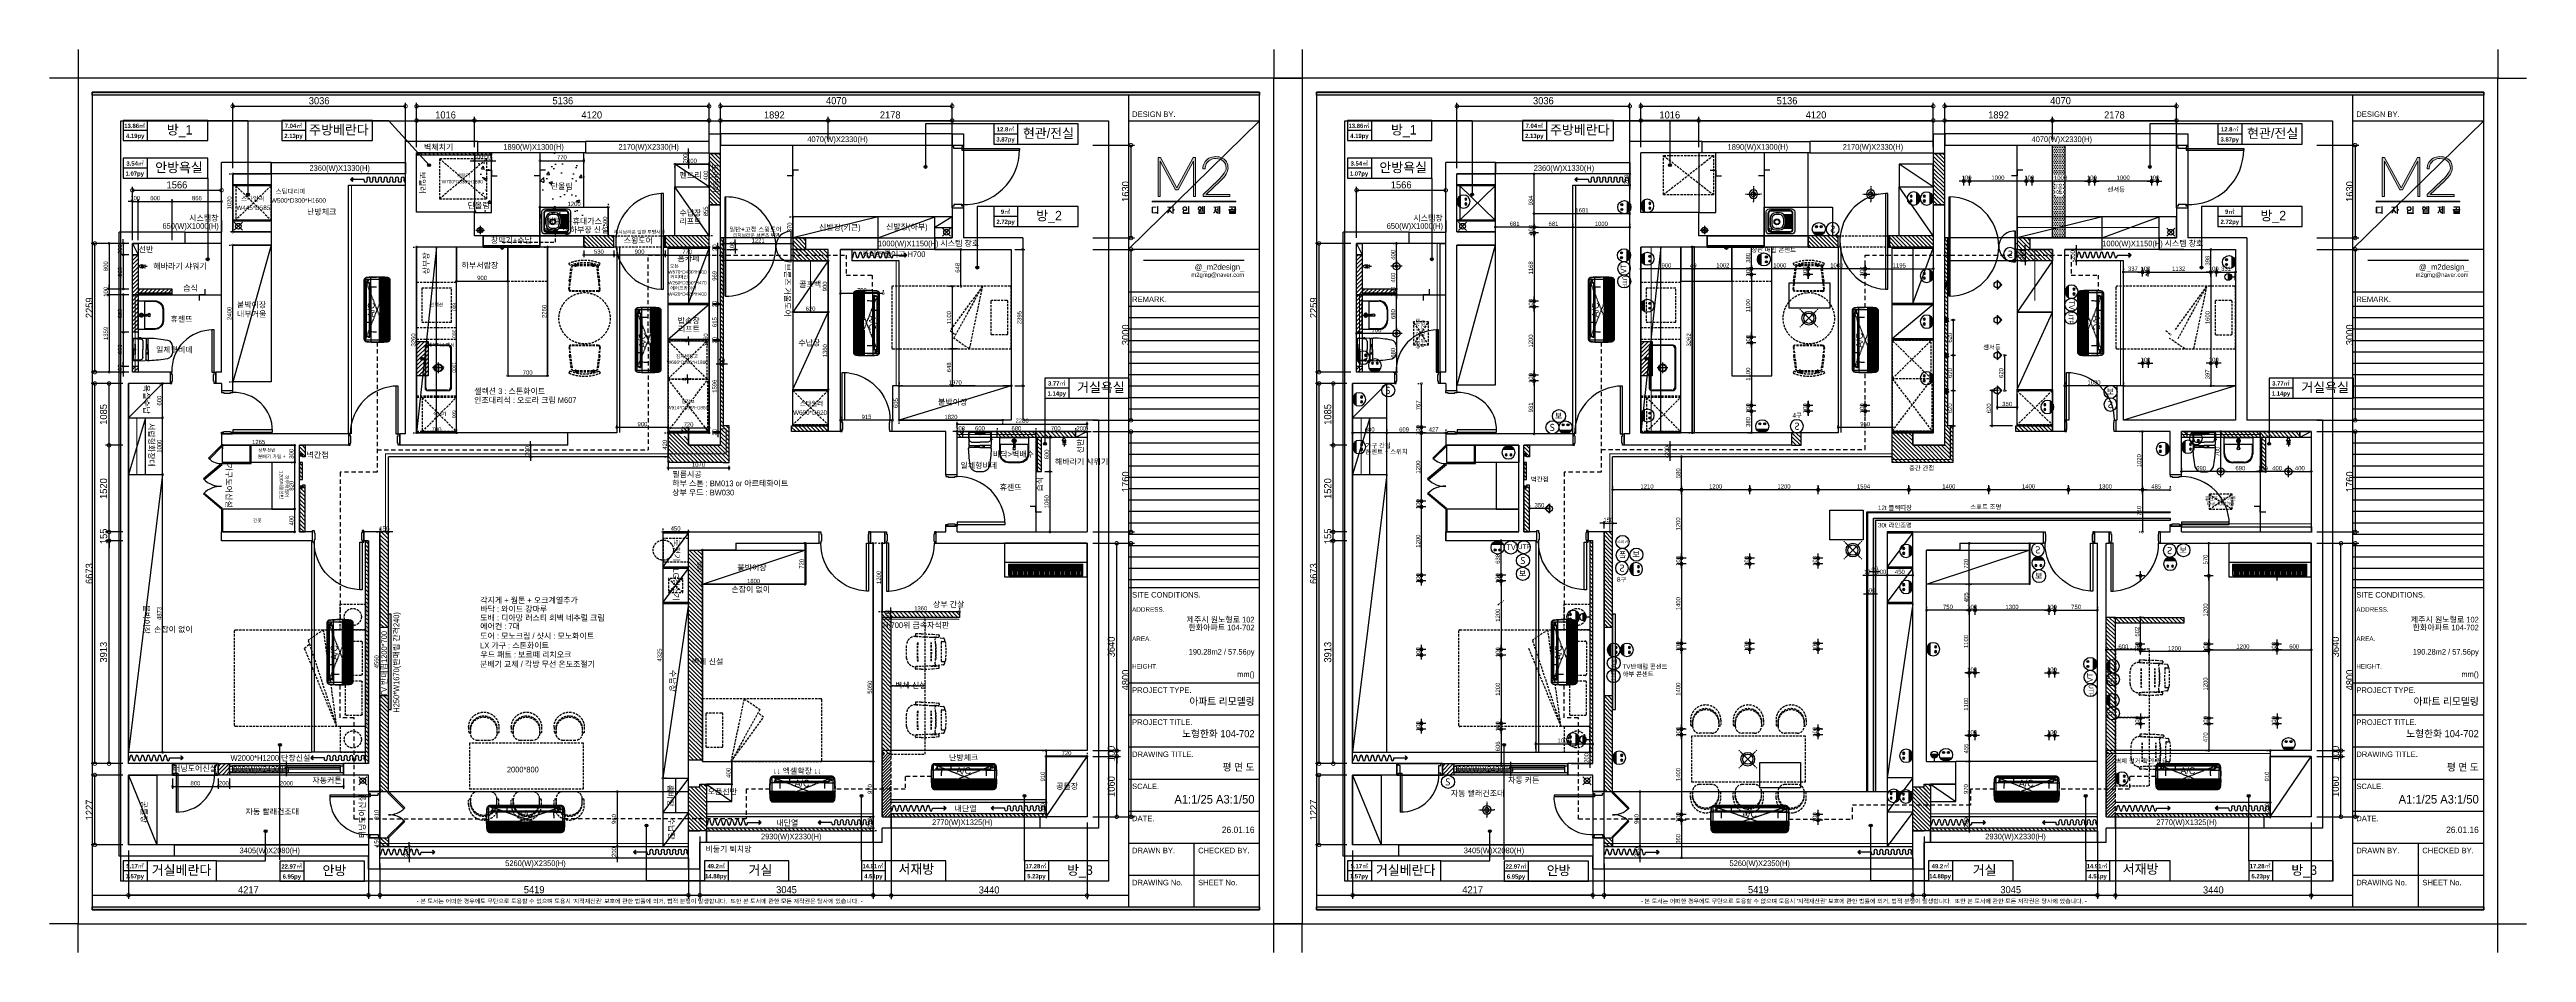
# Model space of a CAD drawing. Header units: inches. Extents: x -53835 to 52744, y -79586 to -50910.
# Drawn here: x -10792 to 32708, y -66760 to -50910 of the extents above; entities that cross this region are included whole.
import ezdxf
from ezdxf.enums import TextEntityAlignment as Align

# ---------------------------------------------------------------- set-up
doc = ezdxf.new("R2010")
doc.units = ezdxf.units.IN
doc.header["$LTSCALE"] = 50
doc.header["$MEASUREMENT"] = 0
for name, pattern in [('DASHED', [0.75, 0.5, -0.25]), ('DASHEDX2', [1.5, 1, -0.5]), ('DH-HID2', [1.2, 0.8, -0.4]), ('DOT', [0.25, 0, -0.25]), ('HID', [2.5, 1.5, -1]), ('HIDDEN', [0.375, 0.25, -0.125]), ('HIDDEN2', [0.1875, 0.125, -0.0625])]:
    doc.linetypes.add(name, pattern=pattern)
for name, color, linetype in [('0-ELC TEXT', 7, 'Continuous'), ('01. F-소품', 3, 'Continuous'), ('03-TEXT', 3, 'Continuous'), ('03-WAL NEW', 3, 'Continuous'), ('06-FUR', 6, 'Continuous'), ('06-LIGHT', 4, 'Continuous'), ('07-DIM WAL', 5, 'Continuous'), ('08-HAT', 8, 'Continuous'), ('3.기호.계단선', 30, 'Continuous'), ('_U+B808_U+C774_U+C5B4 2', 7, 'Continuous'), ('BATH', 4, 'Continuous'), ('CEIL-DOOR', 6, 'Continuous'), ('CEIL-LIGHT', 7, 'Continuous'), ('CO-BATH', 6, 'Continuous'), ('CO-DO-FR', 7, 'Continuous'), ('CO-DOOR', 8, 'Continuous'), ('CO-FURB-DN', 9, 'Continuous'), ('E-HAT', 251, 'Continuous'), ('ELEV', 7, 'Continuous'), ('fin', 5, 'Continuous'), ('FORM(YOURNAME)-1', 1, 'Continuous'), ('FORM(YOURNAME)-11', 1, 'Continuous'), ('FU-FURM', 251, 'DH-HID2'), ('HAT', 5, 'Continuous'), ('HL', 6, 'HIDDEN'), ('RC-LIGHT', 7, 'Continuous'), ('TOILET-1', 6, 'Continuous'), ('U-LANP', 6, 'Continuous'), ('도면층2', 2, 'Continuous'), ('도면층4', 4, 'Continuous'), ('도면층5', 5, 'Continuous'), ('설비', 140, 'Continuous'), ('욕실마감선', 4, 'Continuous')]:
    doc.layers.add(name, color=color, linetype=linetype)
doc.styles.add('YOURNAME', font='HY울릉도M.TTF')
doc.styles.add('넥슨고딕', font='NEXONLv1GothicBold.ttf')
doc.styles.add('스타일1', font='HY울릉도M.TTF')
doc.styles.add('코레일둥고', font='Korail_Round_Gothic_Medium.ttf')
doc.dimstyles.new('30', dxfattribs={"dimscale": 30, "dimtxt": 2.5, "dimasz": 2.5, "dimexe": 1.25, "dimexo": 2, "dimtad": 1, "dimdec": 0, "dimtxsty": '스타일1', "dimblk": 'DOTSMALL', "dimcen": 2.5, "dimclrd": 1, "dimclre": 1, "dimclrt": 2, "dimadec": 0, "dimazin": 0, "dimtfac": 1, "dimtix": 1, "dimtmove": 0, "dimatfit": 3, "dimldrblk": 'DOTSMALL', "dimfxl": 1.25, "dimarcsym": 0})
doc.dimstyles.new('50', dxfattribs={"dimscale": 50, "dimtxt": 2.5, "dimasz": 2.5, "dimexe": 1.25, "dimexo": 2, "dimtad": 1, "dimtxsty": '스타일1', "dimblk": 'DOTSMALL', "dimcen": 2.5, "dimclrd": 1, "dimclre": 1, "dimclrt": 2, "dimadec": 0, "dimazin": 0, "dimtfac": 1, "dimtix": 1, "dimtmove": 0, "dimatfit": 3, "dimldrblk": 'DOTSMALL', "dimfxl": 1.25, "dimarcsym": 0})
picture_1 = doc.add_image_def('image1.jpg', size_in_pixel=(460, 285))
picture_2 = doc.add_image_def('image2.jpg', size_in_pixel=(407, 361))
pattern_1 = [(45, (26918.6, 1228.24), (-35.35534, 35.35534), [])]
pattern_2 = [(135, (-82257.61, -20748.035), (-35.35534, -35.35534), [])]
pattern_3 = [(135, (0, 0), (-35.35534, -35.35534), [])]
pattern_4 = [(135, (-79609.61, -20748.035), (-35.35534, -35.35534), [])]
pattern_5 = [(135, (-82279.61, -20748.035), (-35.35534, -35.35534), [])]
pattern_6 = [(315, (-4561.74, -131353.64), (35.35534, 35.35534), [])]
pattern_7 = [(135, (-58109.61, -20748.035), (-35.35534, -35.35534), [])]
pattern_8 = [(45, (48418.6, 1228.24), (-35.35534, 35.35534), [])]
pattern_9 = [(135, (-60757.61, -20748.035), (-35.35534, -35.35534), [])]
pattern_10 = [(135, (21500, 0), (-35.35534, -35.35534), [])]
pattern_11 = [(315, (16938.26, -131353.64), (35.35534, 35.35534), [])]
pattern_12 = [(315, (0, 0), (35.35534, 35.35534), [])]
pattern_13 = [(50, (0, 0), (573.808, -50.2017), [60, -660]), (355, (0, 0), (-111.001, 601.7537), [48, -528]), (100.4514, (47.8, -4.2), (462.807, 551.552), [50.992, -560.9137]), (46.1842, (0, 160), (853.793, -132.4154), [90, -990]), (96.6356, (71.15, 149), (747.73, 779.295), [76.488, -841.371]), (351.1842, (0, 160), (747.73, 779.295), [72, -792]), (21, (80, 120), (477.5256, -322.095), [60, -660]), (326, (80, 120), (194.6523, 580.12), [48, -528]), (71.4514, (119.8, 93.16), (672.178, 258.025), [50.992, -560.9137]), (37.5, (0, 0), (9.7279, 266.3151), [0, -521.6, 0, -536, 0, -530]), (7.5, (0, 0), (210.4556, 315.5294), [0, -305.6, 0, -509.6, 0, -202]), (327.5, (-178.4, 0), (427.05795, -18.0439), [0, -200, 0, -624, 0, -828]), (317.5, (-258.4, 0), (466.549, 80.084), [0, -260, 0, -414.4, 0, -588])]

# ---------------------------------------------------------------- blocks, each defined once
blk = doc.blocks.new('block 34')
at = {"layer": '_U+B808_U+C774_U+C5B4 2'}
h = blk.add_hatch(color=35, dxfattribs=at)
h.dxf.hatch_style = 2
h.paths.add_polyline_path([(674.6, -105.5), (675.7, -105.5), (683.4, -119.7), (691.1, -105.5), (692.2, -105.5), (692.2, -123.8), (691.2, -123.8), (691.2, -107.3), (684, -120.7), (682.8, -120.7), (675.6, -107.3), (675.6, -123.8), (674.6, -123.8)])
h = blk.add_hatch(color=35, dxfattribs=at)
h.dxf.hatch_style = 2
edge = h.paths.add_edge_path()
edge.add_spline(control_points=[(704.7, -105.8), (705.6, -106.2), (706.3, -106.8), (706.7, -107.6), (707.2, -108.4), (707.4, -109.4), (707.4, -110.5), (707.4, -111.4), (707.1, -112.4), (706.5, -113.3), (705.9, -114.3), (705, -115.4), (703.7, -116.6), (703.7, -116.6), (697.1, -122.9), (697.1, -122.9), (697.1, -122.9), (708.3, -122.9), (708.3, -122.9), (708.3, -122.9), (708.3, -123.8), (708.3, -123.8), (708.3, -123.8), (695.7, -123.8), (695.7, -123.8), (695.7, -123.8), (695.7, -122.9), (695.7, -122.9), (695.7, -122.9), (702.7, -116.2), (702.7, -116.2), (704, -114.9), (704.9, -113.9), (705.5, -112.9), (706.1, -112), (706.5, -111.2), (706.5, -110.5), (706.5, -109.1), (706, -108), (705.1, -107.2), (704.2, -106.4), (703.1, -106), (701.6, -106), (700.5, -106), (699.6, -106.3), (698.9, -106.7), (698.1, -107.2), (697.6, -107.8), (697.2, -108.5), (696.8, -109.2), (696.6, -110.1), (696.6, -110.9), (696.6, -110.9), (695.6, -110.9), (695.6, -110.9), (695.6, -109.9), (695.8, -108.9), (696.3, -108), (696.8, -107.2), (697.5, -106.5), (698.4, -105.9), (699.3, -105.4), (700.3, -105.1), (701.6, -105.1), (702.8, -105.1), (703.8, -105.3), (704.7, -105.8)], knot_values=[0, 0, 0, 0, 1, 1, 1, 2, 2, 2, 3, 3, 3, 4, 4, 4, 5, 5, 5, 6, 6, 6, 7, 7, 7, 8, 8, 8, 9, 9, 9, 10, 10, 10, 11, 11, 11, 12, 12, 12, 13, 13, 13, 14, 14, 14, 15, 15, 15, 16, 16, 16, 17, 17, 17, 18, 18, 18, 19, 19, 19, 20, 20, 20, 21, 21, 21, 22, 22, 22, 22], degree=3, periodic=0)
at = {"layer": '_U+B808_U+C774_U+C5B4 2', "lineweight": 0}
blk.add_lwpolyline([(674.6, -105.5), (675.7, -105.5), (683.4, -119.7), (691.1, -105.5), (692.2, -105.5), (692.2, -123.8), (691.2, -123.8), (691.2, -107.3), (684, -120.7), (682.8, -120.7), (675.6, -107.3), (675.6, -123.8), (674.6, -123.8), (674.6, -105.5)], dxfattribs=at)
blk.add_open_spline([(704.7, -105.8), (705.6, -106.2), (706.3, -106.8), (706.7, -107.6), (707.2, -108.4), (707.4, -109.4), (707.4, -110.5), (707.4, -111.4), (707.1, -112.4), (706.5, -113.3), (705.9, -114.3), (705, -115.4), (703.7, -116.6), (703.7, -116.6), (697.1, -122.9), (697.1, -122.9), (697.1, -122.9), (708.3, -122.9), (708.3, -122.9), (708.3, -122.9), (708.3, -123.8), (708.3, -123.8), (708.3, -123.8), (695.7, -123.8), (695.7, -123.8), (695.7, -123.8), (695.7, -122.9), (695.7, -122.9), (695.7, -122.9), (702.7, -116.2), (702.7, -116.2), (704, -114.9), (704.9, -113.9), (705.5, -112.9), (706.1, -112), (706.5, -111.2), (706.5, -110.5), (706.5, -109.1), (706, -108), (705.1, -107.2), (704.2, -106.4), (703.1, -106), (701.6, -106), (700.5, -106), (699.6, -106.3), (698.9, -106.7), (698.1, -107.2), (697.6, -107.8), (697.2, -108.5), (696.8, -109.2), (696.6, -110.1), (696.6, -110.9), (696.6, -110.9), (695.6, -110.9), (695.6, -110.9), (695.6, -109.9), (695.8, -108.9), (696.3, -108), (696.8, -107.2), (697.5, -106.5), (698.4, -105.9), (699.3, -105.4), (700.3, -105.1), (701.6, -105.1), (702.8, -105.1), (703.8, -105.3), (704.7, -105.8)], degree=3, knots=[0, 0, 0, 0, 1, 1, 1, 2, 2, 2, 3, 3, 3, 4, 4, 4, 5, 5, 5, 6, 6, 6, 7, 7, 7, 8, 8, 8, 9, 9, 9, 10, 10, 10, 11, 11, 11, 12, 12, 12, 13, 13, 13, 14, 14, 14, 15, 15, 15, 16, 16, 16, 17, 17, 17, 18, 18, 18, 19, 19, 19, 20, 20, 20, 21, 21, 21, 22, 22, 22, 22], dxfattribs=at)
blk = doc.blocks.new('block 35')
at = {"layer": '_U+B808_U+C774_U+C5B4 2'}
h = blk.add_hatch(color=35, dxfattribs=at)
h.dxf.hatch_style = 2
edge = h.paths.add_edge_path()
edge.add_spline(control_points=[(673.7, -128.8), (673.7, -128.8), (672, -128.8), (672, -128.8), (672, -128.8), (672, -131.4), (672, -131.4), (672, -131.4), (673.1, -131.4), (673.1, -131.4), (673.3, -131.4), (673.4, -131.3), (673.6, -131.3), (673.7, -131.3), (673.9, -131.2), (674, -131.2), (674, -131.2), (674, -131.4), (674, -131.4), (673.9, -131.4), (673.8, -131.4), (673.6, -131.5), (673.5, -131.5), (673.3, -131.5), (673.1, -131.5), (673.1, -131.5), (671.8, -131.5), (671.8, -131.5), (671.8, -131.5), (671.8, -128.7), (671.8, -128.7), (671.8, -128.7), (673.7, -128.7), (673.7, -128.7), (673.7, -128.7), (673.7, -128.8), (673.7, -128.8)], knot_values=[0, 0, 0, 0, 1, 1, 1, 2, 2, 2, 3, 3, 3, 4, 4, 4, 5, 5, 5, 6, 6, 6, 7, 7, 7, 8, 8, 8, 9, 9, 9, 10, 10, 10, 11, 11, 11, 12, 12, 12, 12], degree=3, periodic=0)
h.paths.add_polyline_path([(674.5, -131.7), (674.4, -131.7), (674.4, -128.5), (674.5, -128.5)])
h = blk.add_hatch(color=35, dxfattribs=at)
h.dxf.hatch_style = 2
edge = h.paths.add_edge_path()
edge.add_spline(control_points=[(680, -130), (680, -130), (681.1, -131.4), (681.1, -131.4), (681.1, -131.4), (681, -131.5), (681, -131.5), (681, -131.5), (679.9, -130.2), (679.9, -130.2), (679.8, -130.6), (679.7, -130.9), (679.5, -131.1), (679.3, -131.3), (679.1, -131.5), (678.9, -131.5), (678.9, -131.5), (678.9, -131.4), (678.9, -131.4), (679.1, -131.3), (679.3, -131.2), (679.4, -130.9), (679.6, -130.7), (679.7, -130.4), (679.8, -130), (679.9, -129.7), (679.9, -129.3), (679.9, -128.8), (679.9, -128.8), (679, -128.8), (679, -128.8), (679, -128.8), (679, -128.7), (679, -128.7), (679, -128.7), (681, -128.7), (681, -128.7), (681, -128.7), (681, -128.8), (681, -128.8), (681, -128.8), (680.1, -128.8), (680.1, -128.8), (680.1, -129.3), (680, -129.7), (680, -130)], knot_values=[0, 0, 0, 0, 1, 1, 1, 2, 2, 2, 3, 3, 3, 4, 4, 4, 5, 5, 5, 6, 6, 6, 7, 7, 7, 8, 8, 8, 9, 9, 9, 10, 10, 10, 11, 11, 11, 12, 12, 12, 13, 13, 13, 14, 14, 14, 15, 15, 15, 15], degree=3, periodic=0)
h.paths.add_polyline_path([(682.2, -130.1), (681.7, -130.1), (681.7, -131.7), (681.5, -131.7), (681.5, -128.5), (681.7, -128.5), (681.7, -129.9), (682.2, -129.9)])
h = blk.add_hatch(color=35, dxfattribs=at)
h.dxf.hatch_style = 2
edge = h.paths.add_edge_path()
edge.add_spline(control_points=[(687.7, -128.7), (687.8, -128.8), (688, -128.9), (688, -129), (688.1, -129.1), (688.1, -129.3), (688.1, -129.5), (688.1, -129.6), (688.1, -129.8), (688, -129.9), (688, -130.1), (687.8, -130.2), (687.7, -130.3), (687.5, -130.3), (687.4, -130.4), (687.2, -130.4), (686.9, -130.4), (686.8, -130.3), (686.6, -130.3), (686.5, -130.2), (686.4, -130.1), (686.3, -129.9), (686.2, -129.8), (686.2, -129.6), (686.2, -129.5), (686.2, -129.3), (686.2, -129.1), (686.3, -129), (686.4, -128.9), (686.5, -128.8), (686.6, -128.7), (686.8, -128.6), (686.9, -128.6), (687.2, -128.6), (687.4, -128.6), (687.5, -128.6), (687.7, -128.7)], knot_values=[0, 0, 0, 0, 1, 1, 1, 2, 2, 2, 3, 3, 3, 4, 4, 4, 5, 5, 5, 6, 6, 6, 7, 7, 7, 8, 8, 8, 9, 9, 9, 10, 10, 10, 11, 11, 11, 12, 12, 12, 12], degree=3, periodic=0)
edge = h.paths.add_edge_path()
edge.add_spline(control_points=[(686.7, -128.8), (686.6, -128.9), (686.5, -128.9), (686.4, -129.1), (686.4, -129.2), (686.3, -129.3), (686.3, -129.5), (686.3, -129.6), (686.4, -129.8), (686.4, -129.9), (686.5, -130), (686.6, -130.1), (686.7, -130.2), (686.8, -130.2), (687, -130.2), (687.2, -130.2), (687.3, -130.2), (687.5, -130.2), (687.6, -130.2), (687.7, -130.1), (687.8, -130), (687.9, -129.9), (687.9, -129.8), (688, -129.6), (688, -129.5), (688, -129.3), (687.9, -129.2), (687.9, -129.1), (687.8, -128.9), (687.7, -128.9), (687.6, -128.8), (687.5, -128.7), (687.3, -128.7), (687.2, -128.7), (687, -128.7), (686.8, -128.7), (686.7, -128.8)], knot_values=[0, 0, 0, 0, 1, 1, 1, 2, 2, 2, 3, 3, 3, 4, 4, 4, 5, 5, 5, 6, 6, 6, 7, 7, 7, 8, 8, 8, 9, 9, 9, 10, 10, 10, 11, 11, 11, 12, 12, 12, 12], degree=3, periodic=0)
h.paths.add_polyline_path([(686.6, -131.5), (689.2, -131.5), (689.2, -131.7), (686.4, -131.7), (686.4, -130.7), (686.6, -130.7)])
h.paths.add_polyline_path([(689, -130.9), (688.9, -130.9), (688.9, -128.5), (689, -128.5)])
h = blk.add_hatch(color=35, dxfattribs=at)
h.dxf.hatch_style = 2
edge = h.paths.add_edge_path()
edge.add_spline(control_points=[(694.7, -130), (694.5, -130.2), (694.4, -130.2), (694.1, -130.2), (693.9, -130.2), (693.7, -130.2), (693.6, -130), (693.5, -129.8), (693.4, -129.6), (693.4, -129.4), (693.4, -129.1), (693.5, -128.9), (693.6, -128.8), (693.7, -128.6), (693.9, -128.5), (694.1, -128.5), (694.3, -128.5), (694.5, -128.6), (694.6, -128.7), (694.8, -128.9), (694.8, -129), (694.8, -129.2), (694.8, -129.2), (695.4, -129.2), (695.4, -129.2), (695.4, -129.2), (695.4, -128.5), (695.4, -128.5), (695.4, -128.5), (695.6, -128.5), (695.6, -128.5), (695.6, -128.5), (695.6, -130.3), (695.6, -130.3), (695.6, -130.3), (695.4, -130.3), (695.4, -130.3), (695.4, -130.3), (695.4, -129.4), (695.4, -129.4), (695.4, -129.4), (694.9, -129.4), (694.9, -129.4), (694.9, -129.6), (694.8, -129.8), (694.7, -130)], knot_values=[0, 0, 0, 0, 1, 1, 1, 2, 2, 2, 3, 3, 3, 4, 4, 4, 5, 5, 5, 6, 6, 6, 7, 7, 7, 8, 8, 8, 9, 9, 9, 10, 10, 10, 11, 11, 11, 12, 12, 12, 13, 13, 13, 14, 14, 14, 15, 15, 15, 15], degree=3, periodic=0)
edge = h.paths.add_edge_path()
edge.add_spline(control_points=[(693.7, -129.9), (693.8, -130), (694, -130.1), (694.1, -130.1), (694.3, -130.1), (694.5, -130), (694.5, -129.9), (694.6, -129.8), (694.7, -129.6), (694.7, -129.4), (694.7, -129.2), (694.6, -129), (694.5, -128.9), (694.5, -128.8), (694.3, -128.7), (694.1, -128.7), (694, -128.7), (693.8, -128.8), (693.7, -128.9), (693.6, -129), (693.6, -129.2), (693.6, -129.4), (693.6, -129.6), (693.6, -129.8), (693.7, -129.9)], knot_values=[0, 0, 0, 0, 1, 1, 1, 2, 2, 2, 3, 3, 3, 4, 4, 4, 5, 5, 5, 6, 6, 6, 7, 7, 7, 8, 8, 8, 8], degree=3, periodic=0)
h.paths.add_polyline_path([(693.7, -130.6), (696.4, -130.6), (696.4, -131.7), (693.7, -131.7)])
h.paths.add_polyline_path([(693.9, -131.5), (696.2, -131.5), (696.2, -130.7), (693.9, -130.7)])
h.paths.add_polyline_path([(696.4, -128.5), (696.4, -130.3), (696.2, -130.3), (696.2, -128.5)])
h = blk.add_hatch(color=35, dxfattribs=at)
h.dxf.hatch_style = 2
edge = h.paths.add_edge_path()
edge.add_spline(control_points=[(701.5, -129.9), (701.5, -129.9), (702.3, -131.4), (702.3, -131.4), (702.3, -131.4), (702.1, -131.5), (702.1, -131.5), (702.1, -131.5), (701.4, -130.2), (701.4, -130.2), (701.3, -130.9), (701, -131.4), (700.6, -131.5), (700.6, -131.5), (700.6, -131.4), (700.6, -131.4), (700.9, -131.3), (701.1, -131), (701.2, -130.5), (701.3, -130.1), (701.4, -129.5), (701.4, -128.8), (701.4, -128.8), (700.7, -128.8), (700.7, -128.8), (700.7, -128.8), (700.7, -128.7), (700.7, -128.7), (700.7, -128.7), (702.2, -128.7), (702.2, -128.7), (702.2, -128.7), (702.2, -128.8), (702.2, -128.8), (702.2, -128.8), (701.5, -128.8), (701.5, -128.8), (701.5, -129.2), (701.5, -129.6), (701.5, -129.9)], knot_values=[0, 0, 0, 0, 1, 1, 1, 2, 2, 2, 3, 3, 3, 4, 4, 4, 5, 5, 5, 6, 6, 6, 7, 7, 7, 8, 8, 8, 9, 9, 9, 10, 10, 10, 11, 11, 11, 12, 12, 12, 13, 13, 13, 13], degree=3, periodic=0)
h.paths.add_polyline_path([(702.6, -128.5), (702.8, -128.5), (702.8, -131.7), (702.6, -131.7), (702.6, -129.9), (702, -129.9), (702, -129.8), (702.6, -129.8)])
h.paths.add_polyline_path([(703.6, -128.5), (703.6, -131.7), (703.4, -131.7), (703.4, -128.5)])
h = blk.add_hatch(color=35, dxfattribs=at)
h.dxf.hatch_style = 2
h.paths.add_polyline_path([(711, -129.9), (711, -130.1), (707.8, -130.1), (707.8, -129.9), (709.2, -129.9), (709.2, -129.2), (709.3, -129.2), (709.3, -129.9)])
h.paths.add_polyline_path([(710.6, -128.7), (708.1, -128.7), (708.1, -128.6), (710.8, -128.6), (710.8, -129.6), (710.6, -129.6)])
h.paths.add_polyline_path([(710.6, -130.4), (710.8, -130.4), (710.8, -131.7), (708.1, -131.7), (708.1, -130.4), (708.2, -130.4), (708.2, -130.8), (710.6, -130.8)])
h.paths.add_polyline_path([(710.6, -131.5), (710.6, -131), (708.2, -131), (708.2, -131.5)])
at = {"layer": '_U+B808_U+C774_U+C5B4 2', "lineweight": 0}
for points in [[(674.5, -131.7), (674.4, -131.7), (674.4, -128.5), (674.5, -128.5), (674.5, -131.7)], [(682.2, -130.1), (681.7, -130.1), (681.7, -131.7), (681.5, -131.7), (681.5, -128.5), (681.7, -128.5), (681.7, -129.9), (682.2, -129.9), (682.2, -130.1)], [(686.6, -131.5), (689.2, -131.5), (689.2, -131.7), (686.4, -131.7), (686.4, -130.7), (686.6, -130.7), (686.6, -131.5)], [(689, -130.9), (688.9, -130.9), (688.9, -128.5), (689, -128.5), (689, -130.9)], [(693.7, -130.6), (696.4, -130.6), (696.4, -131.7), (693.7, -131.7), (693.7, -130.6)], [(693.9, -131.5), (696.2, -131.5), (696.2, -130.7), (693.9, -130.7), (693.9, -131.5)], [(696.4, -128.5), (696.4, -130.3), (696.2, -130.3), (696.2, -128.5), (696.4, -128.5)], [(702.6, -128.5), (702.8, -128.5), (702.8, -131.7), (702.6, -131.7), (702.6, -129.9), (702, -129.9), (702, -129.8), (702.6, -129.8), (702.6, -128.5)], [(703.6, -128.5), (703.6, -131.7), (703.4, -131.7), (703.4, -128.5), (703.6, -128.5)], [(711, -129.9), (711, -130.1), (707.8, -130.1), (707.8, -129.9), (709.2, -129.9), (709.2, -129.2), (709.3, -129.2), (709.3, -129.9), (711, -129.9)], [(710.6, -128.7), (708.1, -128.7), (708.1, -128.6), (710.8, -128.6), (710.8, -129.6), (710.6, -129.6), (710.6, -128.7)], [(710.6, -130.4), (710.8, -130.4), (710.8, -131.7), (708.1, -131.7), (708.1, -130.4), (708.2, -130.4), (708.2, -130.8), (710.6, -130.8), (710.6, -130.4)], [(710.6, -131.5), (710.6, -131), (708.2, -131), (708.2, -131.5), (710.6, -131.5)]]:
    blk.add_lwpolyline(points, dxfattribs=at)
for points, knots in [([(673.7, -128.8), (673.7, -128.8), (672, -128.8), (672, -128.8), (672, -128.8), (672, -131.4), (672, -131.4), (672, -131.4), (673.1, -131.4), (673.1, -131.4), (673.3, -131.4), (673.4, -131.3), (673.6, -131.3), (673.7, -131.3), (673.9, -131.2), (674, -131.2), (674, -131.2), (674, -131.4), (674, -131.4), (673.9, -131.4), (673.8, -131.4), (673.6, -131.5), (673.5, -131.5), (673.3, -131.5), (673.1, -131.5), (673.1, -131.5), (671.8, -131.5), (671.8, -131.5), (671.8, -131.5), (671.8, -128.7), (671.8, -128.7), (671.8, -128.7), (673.7, -128.7), (673.7, -128.7), (673.7, -128.7), (673.7, -128.8), (673.7, -128.8)], [0, 0, 0, 0, 1, 1, 1, 2, 2, 2, 3, 3, 3, 4, 4, 4, 5, 5, 5, 6, 6, 6, 7, 7, 7, 8, 8, 8, 9, 9, 9, 10, 10, 10, 11, 11, 11, 12, 12, 12, 12]), ([(680, -130), (680, -130), (681.1, -131.4), (681.1, -131.4), (681.1, -131.4), (681, -131.5), (681, -131.5), (681, -131.5), (679.9, -130.2), (679.9, -130.2), (679.8, -130.6), (679.7, -130.9), (679.5, -131.1), (679.3, -131.3), (679.1, -131.5), (678.9, -131.5), (678.9, -131.5), (678.9, -131.4), (678.9, -131.4), (679.1, -131.3), (679.3, -131.2), (679.4, -130.9), (679.6, -130.7), (679.7, -130.4), (679.8, -130), (679.9, -129.7), (679.9, -129.3), (679.9, -128.8), (679.9, -128.8), (679, -128.8), (679, -128.8), (679, -128.8), (679, -128.7), (679, -128.7), (679, -128.7), (681, -128.7), (681, -128.7), (681, -128.7), (681, -128.8), (681, -128.8), (681, -128.8), (680.1, -128.8), (680.1, -128.8), (680.1, -129.3), (680, -129.7), (680, -130)], [0, 0, 0, 0, 1, 1, 1, 2, 2, 2, 3, 3, 3, 4, 4, 4, 5, 5, 5, 6, 6, 6, 7, 7, 7, 8, 8, 8, 9, 9, 9, 10, 10, 10, 11, 11, 11, 12, 12, 12, 13, 13, 13, 14, 14, 14, 15, 15, 15, 15]), ([(687.7, -128.7), (687.8, -128.8), (688, -128.9), (688, -129), (688.1, -129.1), (688.1, -129.3), (688.1, -129.5), (688.1, -129.6), (688.1, -129.8), (688, -129.9), (688, -130.1), (687.8, -130.2), (687.7, -130.3), (687.5, -130.3), (687.4, -130.4), (687.2, -130.4), (686.9, -130.4), (686.8, -130.3), (686.6, -130.3), (686.5, -130.2), (686.4, -130.1), (686.3, -129.9), (686.2, -129.8), (686.2, -129.6), (686.2, -129.5), (686.2, -129.3), (686.2, -129.1), (686.3, -129), (686.4, -128.9), (686.5, -128.8), (686.6, -128.7), (686.8, -128.6), (686.9, -128.6), (687.2, -128.6), (687.4, -128.6), (687.5, -128.6), (687.7, -128.7)], [0, 0, 0, 0, 1, 1, 1, 2, 2, 2, 3, 3, 3, 4, 4, 4, 5, 5, 5, 6, 6, 6, 7, 7, 7, 8, 8, 8, 9, 9, 9, 10, 10, 10, 11, 11, 11, 12, 12, 12, 12]), ([(686.7, -128.8), (686.6, -128.9), (686.5, -128.9), (686.4, -129.1), (686.4, -129.2), (686.3, -129.3), (686.3, -129.5), (686.3, -129.6), (686.4, -129.8), (686.4, -129.9), (686.5, -130), (686.6, -130.1), (686.7, -130.2), (686.8, -130.2), (687, -130.2), (687.2, -130.2), (687.3, -130.2), (687.5, -130.2), (687.6, -130.2), (687.7, -130.1), (687.8, -130), (687.9, -129.9), (687.9, -129.8), (688, -129.6), (688, -129.5), (688, -129.3), (687.9, -129.2), (687.9, -129.1), (687.8, -128.9), (687.7, -128.9), (687.6, -128.8), (687.5, -128.7), (687.3, -128.7), (687.2, -128.7), (687, -128.7), (686.8, -128.7), (686.7, -128.8)], [0, 0, 0, 0, 1, 1, 1, 2, 2, 2, 3, 3, 3, 4, 4, 4, 5, 5, 5, 6, 6, 6, 7, 7, 7, 8, 8, 8, 9, 9, 9, 10, 10, 10, 11, 11, 11, 12, 12, 12, 12]), ([(694.7, -130), (694.5, -130.2), (694.4, -130.2), (694.1, -130.2), (693.9, -130.2), (693.7, -130.2), (693.6, -130), (693.5, -129.8), (693.4, -129.6), (693.4, -129.4), (693.4, -129.1), (693.5, -128.9), (693.6, -128.8), (693.7, -128.6), (693.9, -128.5), (694.1, -128.5), (694.3, -128.5), (694.5, -128.6), (694.6, -128.7), (694.8, -128.9), (694.8, -129), (694.8, -129.2), (694.8, -129.2), (695.4, -129.2), (695.4, -129.2), (695.4, -129.2), (695.4, -128.5), (695.4, -128.5), (695.4, -128.5), (695.6, -128.5), (695.6, -128.5), (695.6, -128.5), (695.6, -130.3), (695.6, -130.3), (695.6, -130.3), (695.4, -130.3), (695.4, -130.3), (695.4, -130.3), (695.4, -129.4), (695.4, -129.4), (695.4, -129.4), (694.9, -129.4), (694.9, -129.4), (694.9, -129.6), (694.8, -129.8), (694.7, -130)], [0, 0, 0, 0, 1, 1, 1, 2, 2, 2, 3, 3, 3, 4, 4, 4, 5, 5, 5, 6, 6, 6, 7, 7, 7, 8, 8, 8, 9, 9, 9, 10, 10, 10, 11, 11, 11, 12, 12, 12, 13, 13, 13, 14, 14, 14, 15, 15, 15, 15]), ([(693.7, -129.9), (693.8, -130), (694, -130.1), (694.1, -130.1), (694.3, -130.1), (694.5, -130), (694.5, -129.9), (694.6, -129.8), (694.7, -129.6), (694.7, -129.4), (694.7, -129.2), (694.6, -129), (694.5, -128.9), (694.5, -128.8), (694.3, -128.7), (694.1, -128.7), (694, -128.7), (693.8, -128.8), (693.7, -128.9), (693.6, -129), (693.6, -129.2), (693.6, -129.4), (693.6, -129.6), (693.6, -129.8), (693.7, -129.9)], [0, 0, 0, 0, 1, 1, 1, 2, 2, 2, 3, 3, 3, 4, 4, 4, 5, 5, 5, 6, 6, 6, 7, 7, 7, 8, 8, 8, 8]), ([(701.5, -129.9), (701.5, -129.9), (702.3, -131.4), (702.3, -131.4), (702.3, -131.4), (702.1, -131.5), (702.1, -131.5), (702.1, -131.5), (701.4, -130.2), (701.4, -130.2), (701.3, -130.9), (701, -131.4), (700.6, -131.5), (700.6, -131.5), (700.6, -131.4), (700.6, -131.4), (700.9, -131.3), (701.1, -131), (701.2, -130.5), (701.3, -130.1), (701.4, -129.5), (701.4, -128.8), (701.4, -128.8), (700.7, -128.8), (700.7, -128.8), (700.7, -128.8), (700.7, -128.7), (700.7, -128.7), (700.7, -128.7), (702.2, -128.7), (702.2, -128.7), (702.2, -128.7), (702.2, -128.8), (702.2, -128.8), (702.2, -128.8), (701.5, -128.8), (701.5, -128.8), (701.5, -129.2), (701.5, -129.6), (701.5, -129.9)], [0, 0, 0, 0, 1, 1, 1, 2, 2, 2, 3, 3, 3, 4, 4, 4, 5, 5, 5, 6, 6, 6, 7, 7, 7, 8, 8, 8, 9, 9, 9, 10, 10, 10, 11, 11, 11, 12, 12, 12, 13, 13, 13, 13])]:
    blk.add_open_spline(points, degree=3, knots=knots, dxfattribs=at)
blk = doc.blocks.new('block 33')
at = {"layer": '_U+B808_U+C774_U+C5B4 2'}
for name in ['block 34', 'block 35']:
    blk.add_blockref(name, (0, 0), dxfattribs=at)
blk = doc.blocks.new('block 32')
at = {"layer": '_U+B808_U+C774_U+C5B4 2'}
h = blk.add_hatch(color=35, dxfattribs=at)
h.dxf.hatch_style = 2
h.paths.add_polyline_path([(711, -126.3), (671.8, -126.3), (671.8, -125.9), (711, -125.9)])
at = {"layer": '_U+B808_U+C774_U+C5B4 2', "lineweight": 0}
blk.add_lwpolyline([(711, -126.3), (671.8, -126.3), (671.8, -125.9), (711, -125.9), (711, -126.3)], dxfattribs=at)
at = {"layer": '_U+B808_U+C774_U+C5B4 2'}
blk.add_blockref('block 33', (0, 0), dxfattribs=at)
blk = doc.blocks.new('FORM-ELEVATION')
at = {"layer": 'FORM(YOURNAME)-11'}
h = blk.add_hatch(color=256, dxfattribs=at)
h.dxf.hatch_style = 1
h.paths.add_polyline_path([(-10309, 35708), (71691, 35708), (71691, 35508), (-10309, 35508)])
h.paths.add_polyline_path([(-10309, -21492), (71691, -21492), (71691, -21692), (-10309, -21692)])
at = {"layer": 'Defpoints', "color": 158}
for p, q in [((62481, 35508), (62481, -21492)), ((62481, 33708), (71691, 33708)), ((62481, 24686), (71691, 33708)), ((62481, 24686), (71691, 24686)), ((62481, 20686), (71691, 20686)), ((62481, 19886), (71691, 19886)), ((62481, 19086), (71691, 19086)), ((62481, 18286), (71691, 18286)), ((62481, 17486), (71691, 17486)), ((62481, 16686), (71691, 16686)), ((62481, 15886), (71691, 15886)), ((62481, 15086), (71691, 15086)), ((62481, 14286), (71691, 14286)), ((62481, 13486), (71691, 13486)), ((62481, 12686), (71691, 12686)), ((62481, 11886), (71691, 11886)), ((62481, 11086), (71691, 11086)), ((62481, 10286), (71691, 10286)), ((62481, 9486), (71691, 9486)), ((62481, 8686), (71691, 8686)), ((62481, 7886), (71691, 7886)), ((62481, 7086), (71691, 7086)), ((62481, 6286), (71691, 6286)), ((62481, 5486), (71691, 5486)), ((62481, 4686), (71691, 4686)), ((62481, 3886), (71691, 3886)), ((62481, 3086), (71691, 3086)), ((62481, 2286), (71691, 2286)), ((62481, 1486), (71691, 1486)), ((62481, -20692), (-10309, -20692))]:
    blk.add_line(p, q, dxfattribs=at)
at = {"layer": 'Defpoints', "color": 1}
for points in [[(-11309, 38708), (-11309, 36708), (-13309, 36708)], [(72691, 38708), (72691, 36708), (74691, 36708)], [(-11309, -24692), (-11309, -22692), (-13309, -22692)], [(72691, -24692), (72691, -22692), (74691, -22692)]]:
    blk.add_lwpolyline(points, dxfattribs=at)
at = {"layer": 'Defpoints', "color": 158}
for points in [[(-10309, -21692), (71691, -21692), (71691, 35708), (-10309, 35708)], [(-8309, 33708), (61071, 33708), (61071, -19692), (-8309, -19692)]]:
    blk.add_lwpolyline(points, close=True, dxfattribs=at)
at = {"layer": 'FORM(YOURNAME)-11', "color": 251}
blk.add_line((63550, 23916), (70622, 23916), dxfattribs=at)
at = {"layer": 'FORM(YOURNAME)-11', "color": 14}
for p, q in [((62481, 21686), (71691, 21686)), ((62481, 937), (71691, 937)), ((62481, -5756), (71691, -5756)), ((62481, -8009), (71691, -8009)), ((62481, -10261), (71691, -10261)), ((62481, -12514), (71691, -12514)), ((62481, -14766), (71691, -14766)), ((62481, -17019), (71691, -17019)), ((67086, -17019), (67086, -21492)), ((62481, -19271), (71691, -19271))]:
    blk.add_line(p, q, dxfattribs=at)
at = {"layer": 'FORM(YOURNAME)-11', "color": 250}
blk.add_lwpolyline([(-11309, -22692), (72691, -22692), (72691, 36708), (-11309, 36708)], close=True, dxfattribs=at)
at = {"layer": 'FORM(YOURNAME)-11'}
for points in [[(-10309, 35708), (71691, 35708), (71691, 35508), (-10309, 35508)], [(-10309, -21492), (71691, -21492), (71691, -21692), (-10309, -21692)]]:
    blk.add_lwpolyline(points, close=True, dxfattribs=at)
at = {"layer": '_U+B808_U+C774_U+C5B4 2', "xscale": 150, "yscale": 150, "zscale": 150}
blk.add_blockref('block 32', (-36628, 46957), dxfattribs=at)
at = {"layer": 'FORM(YOURNAME)-11', "color": 14, "style": 'YOURNAME'}
for s, height, p in [('DESIGN BY.', 386.1, (62739, 34170)), ('REMARK.', 386.1, (62739, 21172)), ('SITE CONDITIONS.', 386.14, (62739, 422)), ('PROJECT TYPE.', 386.14, (62739, -6271)), ('PROJECT TITLE.', 386.14, (62739, -8524)), ('DRAWING TITLE.', 386.14, (62739, -10776)), ('SCALE.', 386.1, (62739, -13029)), ('DATE.', 386.1, (62739, -15281)), ('DRAWN BY.', 386.1, (62739, -17534)), ('CHECKED BY.', 386.14, (67376, -17534)), ('DRAWING No.', 386.14, (62739, -19786)), ('SHEET No.', 386.1, (67376, -19786))]:
    blk.add_text(s, height=height, dxfattribs=at).set_placement(p, align=Align.MIDDLE_LEFT)
for s, height, width, p in [('m2gmg@naver.com', 300, 0.995, (70622, 22747)), ('@_m2design_', 400, 1.03, (70622, 23242))]:
    blk.add_text(s, height=height, dxfattribs=dict(at, width=width)).set_placement(p, align=Align.RIGHT)
at = {"layer": 'FORM(YOURNAME)-11', "color": 251, "style": 'YOURNAME'}
for s, p in [('ADDRESS.', (62739, -608)), ('AREA.', (62739, -2667)), ('HEIGHT.', (62739, -4598))]:
    blk.add_text(s, height=321.8, dxfattribs=at).set_placement(p, align=Align.MIDDLE_LEFT)
at = {"layer": 'FORM(YOURNAME)-11', "color": 1, "style": 'YOURNAME'}
blk.add_text("- 본 도서는 어떠한 경우에도 무단으로 도용할 수 없으며 도용시 '지적재산권' 보호에 관한 법률에 의거, 법적 분쟁이 발생합니다.  또한 본 도서에 관한 모든 저작권은 당사에 있습니다. -", height=300, dxfattribs=at).set_placement((28146, -21092), align=Align.MIDDLE_CENTER)
at = {"layer": 'FORM(YOURNAME)-11', "color": 3, "style": 'YOURNAME'}
for tag, height, p in [('2', 450, (71041, -1863)), ('1', 450, (71041, -1219)), ('3', 450, (71041, -3150)), ('4', 450, (71041, -5081)), ('5', 515, (71041, -7398)), ('6', 515, (71041, -9650)), ('7', 515, (71041, -11903)), ('8', 515, (71041, -14155)), ('9', 515, (71041, -16408)), ('10', 515, (66791, -18596)), ('11', 515, (71041, -18660)), ('12', 515, (66791, -20848)), ('13', 515, (71041, -20848))]:
    blk.add_attdef(tag, text='', height=height, dxfattribs=at).set_placement(p, align=Align.MIDDLE_RIGHT)
blk = doc.blocks.new('D-001')
at = {"layer": 'CO-DO-FR'}
for points in [[(0, 200), (0, 0), (30, 0), (30, 40), (40, 40), (40, 160), (30, 160), (30, 200), (0, 200)], [(900, 200), (900, 0), (870, 0), (870, 40), (860, 40), (860, 160), (870, 160), (870, 200), (900, 200)]]:
    blk.add_lwpolyline(points, close=True, dxfattribs=at)
at = {"layer": 'CO-DOOR'}
blk.add_lwpolyline([(830, 1040), (830, 200), (870, 200), (870, 1040)], close=True, dxfattribs=at)
blk.add_arc((870, 200), 840, 90, 180, dxfattribs=at)
blk = doc.blocks.new('vudauseh')
at = {"layer": '3.기호.계단선'}
h = blk.add_hatch(color=256, dxfattribs=at)
edge = h.paths.add_edge_path()
edge.add_arc((-47493, -55306), 25, -180, 180, ccw=False)
h = blk.add_hatch(color=256, dxfattribs=at)
edge = h.paths.add_edge_path()
edge.add_arc((-47107, -55620), 25, -180, 180, ccw=False)
h = blk.add_hatch(dxfattribs=at)
h.set_pattern_fill('_USER', color=256, scale=50, angle=45, style=0, pattern_type=0)
h.set_pattern_definition([(45, (0, 0), (-35.35534, 35.35534), [])])
h.paths.add_polyline_path([(-48408, -57865), (-48608, -57865), (-48608, -57265), (-48408, -57265)])
h = blk.add_hatch(color=256, dxfattribs=at)
edge = h.paths.add_edge_path()
edge.add_arc((-48509, -57565), 25, -180, 180, ccw=False)
at = {"layer": '3.기호.계단선', "linetype": 'DASHED', "ltscale": 3}
h = blk.add_hatch(dxfattribs=at)
h.set_pattern_fill('ANSI31', color=256, scale=300)
h.paths.add_polyline_path([(-40275, -64495), (-40435, -64495), (-40435, -65605), (-40275, -65605)])
for p, q in [((-51668, -55170), (-51810, -55311)), ((-51668, -55311), (-51810, -55170)), ((-39232, -55275), (-39373, -55416)), ((-39232, -55416), (-39373, -55275)), ((-49483, -64903), (-49625, -65044)), ((-49483, -65044), (-49625, -64903))]:
    blk.add_line(p, q)
for centre in [(-51739, -55240), (-39302, -55345), (-49554, -64973)]:
    blk.add_circle(centre, 50)
at = {"layer": '3.기호.계단선'}
for p, q in [((-47493, -55231), (-47493, -55381)), ((-47568, -55306), (-47418, -55306))]:
    blk.add_line(p, q, dxfattribs=at)
blk.add_lwpolyline([(-48408, -57865), (-48608, -57865), (-48608, -57265), (-48408, -57265)], close=True, dxfattribs=at)
at = {"layer": '3.기호.계단선', "linetype": 'DASHED', "ltscale": 3}
blk.add_lwpolyline([(-40275, -65605), (-40275, -64495), (-40435, -64495), (-40435, -65605)], close=True, dxfattribs=at)
at = {"layer": '3.기호.계단선'}
for centre, radius in [((-47493, -55306), 50), ((-47493, -55306), 25), ((-47107, -55620), 25), ((-48509, -57565), 25)]:
    blk.add_circle(centre, radius, dxfattribs=at)
at = {"layer": 'CO-DO-FR'}
for points in [[(-52935, -57800), (-52935, -58000), (-52905, -58000), (-52905, -57960), (-52895, -57960), (-52895, -57840), (-52905, -57840), (-52905, -57800), (-52935, -57800)], [(-52135, -57800), (-52135, -58000), (-52165, -58000), (-52165, -57960), (-52175, -57960), (-52175, -57840), (-52165, -57840), (-52165, -57800), (-52135, -57800)], [(-51837, -58130), (-52037, -58130), (-52037, -58160), (-51997, -58160), (-51997, -58170), (-51877, -58170), (-51877, -58160), (-51837, -58160), (-51837, -58130)], [(-51837, -58885), (-52037, -58885), (-52037, -58855), (-51997, -58855), (-51997, -58845), (-51877, -58845), (-51877, -58855), (-51837, -58855), (-51837, -58885)]]:
    blk.add_lwpolyline(points, close=True, dxfattribs=at)
at = {"layer": 'CO-DOOR'}
for points in [[(-52205, -57060), (-52205, -57800), (-52165, -57800), (-52165, -57060)], [(-51142, -58815), (-51837, -58815), (-51837, -58855), (-51142, -58855)]]:
    blk.add_lwpolyline(points, close=True, dxfattribs=at)
for centre, radius, start, end in [((-52195, -57771), 711, 89.1937, 182.376), ((-51808, -58825), 666, 359.1393, 92.698)]:
    blk.add_arc(centre, radius, start, end, dxfattribs=at)
at = {"layer": '도면층2'}
for p, q in [((-48803, -58885), (-48803, -53750)), ((-47532, -53750), (-48803, -53750)), ((-47532, -53950), (-47532, -53750)), ((-43472, -53615), (-43272, -53615)), ((-43472, -53964), (-43472, -53615)), ((-43272, -53964), (-43272, -53615)), ((-39202, -53615), (-39202, -53815)), ((-39202, -53615), (-39002, -53615)), ((-39202, -53815), (-39002, -53815)), ((-39002, -53615), (-39002, -53815)), ((-52035, -57800), (-52035, -54120)), ((-51163, -54120), (-52035, -54120)), ((-51163, -54320), (-51839, -54320)), ((-51839, -55340), (-51839, -54320)), ((-51163, -54120), (-51163, -54320)), ((-48608, -54995), (-48608, -53950)), ((-47532, -53950), (-48608, -53950)), ((-43272, -53964), (-43472, -53964)), ((-43472, -53964), (-43272, -53964)), ((-52035, -55341), (-52035, -55141)), ((-47592, -54995), (-48608, -54995)), ((-47592, -55405), (-47592, -54995)), ((-43472, -58865), (-43472, -54864)), ((-43472, -54864), (-43272, -54864)), ((-43472, -54864), (-43272, -54864)), ((-43272, -59085), (-43272, -54864)), ((-39202, -54915), (-39002, -54915)), ((-39202, -54915), (-39202, -55445)), ((-39002, -54915), (-39002, -55445)), ((-53835, -66300), (-53835, -55341)), ((-52675, -55341), (-53835, -55341)), ((-53601, -57800), (-53601, -55541)), ((-52675, -55541), (-53601, -55541)), ((-52675, -55541), (-52675, -55341)), ((-52675, -55541), (-52675, -55341)), ((-51839, -58130), (-51839, -55570)), ((-48609, -58865), (-48609, -55605)), ((-47442, -55605), (-48609, -55605)), ((-47442, -55405), (-47592, -55405)), ((-47442, -55605), (-47442, -55405)), ((-47442, -55605), (-47442, -55405)), ((-45672, -55405), (-46442, -55405)), ((-46442, -55605), (-46442, -55405)), ((-46442, -55605), (-46442, -55405)), ((-45672, -55605), (-46442, -55605)), ((-45672, -55605), (-45672, -55405)), ((-45672, -55605), (-45672, -55405)), ((-40505, -55445), (-41772, -55445)), ((-41772, -55645), (-41772, -55445)), ((-41380, -55645), (-41772, -55645)), ((-41380, -58845), (-41380, -55645)), ((-40505, -55645), (-41165, -55645)), ((-41165, -55645), (-40505, -55645)), ((-41165, -58845), (-41165, -55645)), ((-40505, -55645), (-40505, -55445)), ((-40505, -55645), (-40505, -55445)), ((-39202, -55445), (-39505, -55445)), ((-39505, -55645), (-39505, -55445)), ((-39072, -55645), (-39505, -55645)), ((-39505, -55645), (-38165, -55645)), ((-37965, -55445), (-39002, -55445)), ((-38165, -55645), (-38165, -58645)), ((-37965, -55445), (-37965, -58645)), ((-52935, -57800), (-53601, -57800)), ((-52935, -57800), (-52935, -58000)), ((-52035, -57800), (-52135, -57800)), ((-52135, -57800), (-52135, -58000)), ((-53671, -64673), (-53671, -58000)), ((-52935, -58000), (-53671, -58000)), ((-52035, -58000), (-52135, -58000)), ((-52035, -58000), (-52035, -58130)), ((-51839, -58130), (-52035, -58130)), ((-51839, -58130), (-52035, -58130)), ((-40265, -58645), (-40265, -58845)), ((-40265, -58645), (-40265, -58845)), ((-40250, -58645), (-40265, -58645)), ((-38165, -58645), (-40135, -58645)), ((-36635, -58645), (-37965, -58645)), ((-36635, -58645), (-36635, -65805)), ((-49803, -58885), (-52035, -58885)), ((-51843, -58885), (-52035, -58885)), ((-52035, -58885), (-52035, -59085)), ((-50750, -59085), (-52035, -59085)), ((-50750, -60605), (-50750, -59085)), ((-50665, -60605), (-50665, -59085)), ((-49803, -59085), (-50665, -59085)), ((-49803, -58885), (-49803, -59085)), ((-48803, -58885), (-48903, -58885)), ((-48903, -58885), (-48903, -59085)), ((-45955, -59085), (-48903, -59085)), ((-45955, -58865), (-48609, -58865)), ((-45955, -59085), (-45955, -58865)), ((-43833, -59085), (-43833, -58865)), ((-43472, -58865), (-43833, -58865)), ((-43272, -59085), (-43833, -59085)), ((-41165, -58845), (-41380, -58845)), ((-39315, -58845), (-40265, -58845)), ((-39315, -59605), (-39315, -58845)), ((-36835, -58845), (-39115, -58845)), ((-39115, -59605), (-39115, -58845)), ((-36835, -58845), (-36835, -60605)), ((-39115, -59605), (-39315, -59605)), ((-50750, -60605), (-52035, -60605)), ((-52035, -60760), (-52035, -60605)), ((-50435, -60760), (-52035, -60760)), ((-50435, -60605), (-50665, -60605)), ((-50435, -60760), (-50435, -60605)), ((-49254, -60605), (-49535, -60605)), ((-49535, -60760), (-49535, -60605)), ((-49454, -60760), (-49535, -60760)), ((-49454, -64673), (-49454, -60760)), ((-49254, -65165), (-49254, -60605)), ((-43835, -60605), (-41540, -60605)), ((-43835, -65085), (-43835, -60605)), ((-43005, -60805), (-41540, -60805)), ((-41540, -60805), (-41540, -60605)), ((-40640, -60605), (-40385, -60605)), ((-40640, -60805), (-40640, -60605)), ((-40640, -60805), (-40590, -60805)), ((-40590, -66055), (-40590, -60805)), ((-40435, -60805), (-40385, -60805)), ((-40435, -65605), (-40435, -60805)), ((-40385, -60805), (-40385, -60605)), ((-39485, -60605), (-39315, -60605)), ((-39485, -60805), (-39485, -60605)), ((-39485, -60805), (-36835, -60805)), ((-39315, -60605), (-39315, -60505)), ((-39115, -60505), (-39315, -60505)), ((-39115, -60605), (-39115, -60505)), ((-39115, -60605), (-36835, -60605)), ((-36835, -60805), (-36835, -64445)), ((-43590, -64635), (-43590, -60925)), ((-52894, -64673), (-53671, -64673)), ((-52894, -64873), (-52894, -64673)), ((-49454, -64673), (-49894, -64673)), ((-49894, -64873), (-49894, -64673)), ((-43590, -64635), (-43075, -64635)), ((-43075, -65035), (-43075, -64635)), ((-37555, -64445), (-37555, -64545)), ((-36835, -64445), (-37555, -64445)), ((-36835, -64545), (-37555, -64545)), ((-36835, -64545), (-36835, -65605)), ((-53671, -66100), (-53671, -64873)), ((-52894, -64873), (-53671, -64873)), ((-49454, -64873), (-49894, -64873)), ((-49454, -65165), (-49454, -64873)), ((-49454, -65165), (-49254, -65165)), ((-43635, -65085), (-43835, -65085)), ((-43635, -65085), (-43835, -65085)), ((-43635, -65085), (-43635, -65035)), ((-43635, -65035), (-43075, -65035)), ((-36835, -65605), (-37665, -65605)), ((-37665, -65605), (-37665, -65805)), ((-49454, -66100), (-53671, -66100)), ((-49454, -65975), (-49254, -65975)), ((-49454, -65975), (-49454, -66100)), ((-49254, -66500), (-49254, -65975)), ((-43520, -65855), (-43835, -65855)), ((-43835, -66500), (-43835, -65855)), ((-43635, -65855), (-43835, -65855)), ((-43635, -66525), (-43635, -66055)), ((-43520, -66055), (-43635, -66055)), ((-43520, -65855), (-43520, -66055)), ((-40435, -66055), (-40590, -66055)), ((-40435, -66055), (-40435, -65805)), ((-36635, -65805), (-37665, -65805)), ((-49454, -66300), (-53835, -66300)), ((-49454, -66525), (-49454, -66300)), ((-49254, -66525), (-49454, -66525)), ((-43635, -66525), (-43835, -66525))]:
    blk.add_line(p, q, dxfattribs=at)
for points in [[(-51839, -55340), (-51165, -55340), (-51165, -55570), (-51839, -55570)], [(-40135, -58645), (-40135, -58040), (-40250, -58040), (-40250, -58645)], [(-43005, -60805), (-43005, -60925), (-43590, -60925)], [(-40435, -65605), (-40275, -65605), (-40275, -65805), (-40435, -65805)]]:
    blk.add_lwpolyline(points, dxfattribs=at)
at = {"layer": '도면층4'}
for p, q in [((-39202, -54915), (-39202, -53815)), ((-39032, -53875), (-38022, -53875)), ((-39032, -53875), (-39032, -53905)), ((-39032, -53905), (-38023, -53905)), ((-39002, -53815), (-39002, -54915)), ((-38022, -53875), (-38022, -53905)), ((-43472, -53964), (-43272, -53964)), ((-52035, -55141), (-52035, -55341)), ((-43272, -54864), (-43472, -54864)), ((-43472, -54864), (-43272, -54864)), ((-52675, -55341), (-52035, -55341)), ((-52675, -55541), (-52675, -55341)), ((-52035, -55541), (-52675, -55541)), ((-47442, -55405), (-46442, -55405)), ((-47442, -55605), (-47442, -55405)), ((-46442, -55605), (-47442, -55605)), ((-46442, -55405), (-46442, -55605)), ((-45672, -55605), (-45672, -55405)), ((-40505, -55445), (-39505, -55445)), ((-40505, -55645), (-40505, -55445)), ((-39505, -55645), (-40505, -55645)), ((-39505, -55445), (-39505, -55645)), ((-52935, -57800), (-52935, -58000)), ((-52135, -58000), (-52135, -57800)), ((-52135, -57800), (-52135, -58000)), ((-51839, -58130), (-52035, -58130)), ((-52035, -58885), (-51843, -58885)), ((-51843, -58885), (-52035, -58885)), ((-49803, -58885), (-49803, -59085)), ((-48903, -59085), (-48903, -58885)), ((-48903, -58885), (-48903, -59085)), ((-39115, -59605), (-39315, -59605)), ((-50435, -60760), (-50435, -60605)), ((-49535, -60605), (-49535, -60760)), ((-49535, -60760), (-49535, -60605)), ((-41540, -60805), (-41540, -60605)), ((-40640, -60605), (-40640, -60805)), ((-40640, -60805), (-40640, -60605)), ((-40385, -60605), (-40385, -60805)), ((-40385, -60805), (-40385, -60605)), ((-39485, -60805), (-39485, -60605)), ((-39315, -60505), (-39115, -60505)), ((-39115, -60505), (-39315, -60505)), ((-49894, -64673), (-49894, -64873)), ((-49454, -65165), (-49254, -65165)), ((-43635, -65085), (-43835, -65085)), ((-49254, -65975), (-49454, -65975)), ((-49454, -65975), (-49254, -65975)), ((-43835, -65855), (-43635, -65855)), ((-43635, -65855), (-43835, -65855)), ((-43835, -66525), (-49254, -66525))]:
    blk.add_line(p, q, dxfattribs=at)
for points in [[(-45642, -53950), (-47532, -53950), (-47532, -53750), (-45642, -53750)], [(-45642, -53950), (-43472, -53950), (-43472, -53750), (-45642, -53750)], [(-39202, -53615), (-43272, -53615), (-43272, -53815), (-39202, -53815)], [(-48803, -54320), (-51163, -54320), (-51163, -54120), (-48803, -54120)], [(-49894, -64873), (-52894, -64873), (-52894, -64673), (-49894, -64673)], [(-37665, -65805), (-40275, -65805), (-40275, -65605), (-37665, -65605)], [(-40590, -66055), (-43520, -66055), (-43520, -65855), (-40590, -65855)], [(-49254, -66325), (-43835, -66325), (-43835, -66525), (-49254, -66525)]]:
    blk.add_lwpolyline(points, close=True, dxfattribs=at)
for points in [[(-39002, -53815), (-39002, -53845), (-39032, -53845), (-39032, -53875), (-39172, -53875), (-39172, -53845), (-39202, -53845), (-39202, -53815), (-39002, -53815)], [(-39002, -54915), (-39002, -54885), (-39032, -54885), (-39032, -54855), (-39172, -54855), (-39172, -54885), (-39202, -54885), (-39202, -54915), (-39002, -54915)]]:
    blk.add_lwpolyline(points, dxfattribs=at)
at = {"layer": '도면층5'}
blk.add_arc((-38981, -53898), 959, 266.9413, 0.4482, dxfattribs=at)
at = {"layer": 'CO-DOOR', "xscale": -1}
blk.add_blockref('D-001', (-40265, -58845), dxfattribs=at)
at = {"layer": 'CO-DOOR'}
blk.add_blockref('D-001', (-49803, -59085), dxfattribs=at)
for p, rotation in [((-39315, -59605), 270), ((-39485, -60605), 180)]:
    blk.add_blockref('D-001', p, dxfattribs=dict(at, rotation=rotation))
at = {"layer": 'CO-DOOR', "xscale": -1, "rotation": 180}
for p in [(-50435, -60583), (-41540, -60605)]:
    blk.add_blockref('D-001', p, dxfattribs=at)
at = {"layer": '0-ELC TEXT', "style": '코레일둥고'}
for s, p in [('1890(W)X1300(H)', (-47085, -53897)), ('2170(W)X2330(H)', (-45063, -53897)), ('4070(W)X2330(H)', (-41747, -53762)), ('2360(W)X1330(H)', (-50490, -54267)), ('650(W)X1000(H)', (-53072, -55285)), ('시스템창', (-52604, -55145)), ('1000(W)X1150(H)', (-40505, -55592)), ('시스템 창호', (-39410, -55589)), ('3000(W)X2430(H)', (-51901, -64820)), ('2770(W)X1325(H)', (-39556, -65752)), ('2930(W)X2330(H)', (-42560, -66002)), ('5260(W)X2350(H)', (-47052, -66472))]:
    blk.add_text(s, height=100, dxfattribs=at).set_placement(p)
blk = doc.blocks.new('A$C4B2D31F0')
for p, q in [((169, 707), (217, 707)), ((193, 707), (193, 716))]:
    blk.add_line(p, q)
at = {"layer": 'fin', "color": 4}
for p, q in [((13, 466), (193, 466)), ((185, 691), (20, 691)), ((37, 692), (25, 692)), ((37, 692), (50, 692)), ((48, 524), (193, 524)), ((338, 524), (193, 524)), ((373, 466), (193, 466)), ((201, 691), (366, 691)), ((193, 427), (14, 427)), ((193, 427), (372, 427))]:
    blk.add_line(p, q, dxfattribs=at)
for points in [[(20, 691), (8, 691, 0.421209), (-7, 676), (-2, 481, 0.001659)], [(13, 466, 0.371724), (-2, 451, 0.003515), (-1, 420, 0.320541)], [(366, 691), (378, 691, -0.421209), (393, 676), (388, 481, -0.001659)], [(373, 466, -0.371724), (388, 451, -0.003515), (387, 420, -0.320541)]]:
    blk.add_lwpolyline(points, format="xyb", dxfattribs=at)
for centre, radius, start, end in [((13, 481), 15, 181.3651, 270), ((20, 675), 16, 90, 179.3116), ((1004, 663), 1000, 179.3116, 185.9437), ((25, 707), 15, 180, 270), ((49, 564), 40, 185.9437, 267.5129), ((50, 707), 15, 270, 0), ((336, 564), 40, 272.4871, 354.0563), ((366, 675), 16, 0.6884, 90), ((373, 481), 15, 270, 358.6349), ((-618, 663), 1000, 354.0563, 0.6884), ((14, 407), 20, 90, 182.3333), ((2198, 496), 2206, 182.3333, 190.6081), ((149, 129), 126, 198.2964, 263.4241), ((193, 406), 406, 261.6993, 270), ((193, 406), 406, 270, 278.3007), ((237, 129), 126, 276.5759, 341.7036), ((-1812, 496), 2206, 349.3919, 357.6667), ((372, 407), 20, 357.6667, 90)]:
    blk.add_arc(centre, radius, start, end, dxfattribs=at)
at = {"layer": 'HL', "linetype": 'Continuous'}
for p, q in [((-16, 577), (-16, 565)), ((-12, 581), (-5, 581)), ((-12, 561), (-4, 561)), ((106, 666), (184, 666)), ((106, 659), (185, 659)), ((169, 697), (169, 707)), ((169, 697), (217, 697)), ((186, 693), (181, 697)), ((182, 686), (186, 693)), ((187, 651), (182, 686)), ((182, 686), (204, 686)), ((186, 693), (200, 693)), ((187, 651), (199, 651)), ((199, 651), (204, 686)), ((200, 693), (205, 697)), ((204, 686), (200, 693)), ((200, 659), (279, 659)), ((201, 666), (279, 666)), ((217, 697), (217, 707)), ((193, 434), (147, 434)), ((193, 434), (239, 434))]:
    blk.add_line(p, q, dxfattribs=at)
for points in [[(110, 427), (110, 451, -0.414214), (114, 455), (131, 455, -0.414214), (135, 451), (135, 435), (135, 427)], [(135, 435), (145, 435, -0.414214), (147, 433), (147, 427)], [(251, 435), (241, 435, 0.414214), (239, 433), (239, 427)], [(276, 427), (276, 451, 0.414214), (272, 455), (255, 455, 0.414214), (251, 451), (251, 435), (251, 427)]]:
    blk.add_lwpolyline(points, format="xyb", dxfattribs=at)
for centre in [(123, 441), (263, 441)]:
    blk.add_circle(centre, 8, dxfattribs=at)
for centre, radius, start, end in [((-12, 577), 4, 90, 180), ((-12, 565), 4, 180, 270), ((106, 663), 3.5, 90, 270), ((279, 663), 3.5, 270, 90)]:
    blk.add_arc(centre, radius, start, end, dxfattribs=at)
blk = doc.blocks.new('B-003')
blk.add_line((0, 0), (0, -65))
at = {"layer": 'CO-BATH'}
for p, q in [((-252, 0), (-252, -295)), ((252, 0), (-252, 0)), ((252, -295), (252, 0)), ((-102, -445), (102, -445))]:
    blk.add_line(p, q, dxfattribs=at)
at = {"layer": 'CO-BATH', "color": 8}
for p, q in [((-242, -120), (-242, -285)), ((242, -120), (-242, -120)), ((-92, -435), (92, -435)), ((-15, -156), (-15, -161)), ((-15, -161), (14, -161)), ((-14, -151), (-14, -156)), ((-13, -60), (-13, -151)), ((12, -60), (12, -151)), ((13, -151), (13, -156)), ((14, -156), (14, -161)), ((242, -285), (242, -120))]:
    blk.add_line(p, q, dxfattribs=at)
at = {"layer": 'CO-BATH', "color": 251}
for p, q in [((-15, -156), (14, -156)), ((-14, -151), (13, -151))]:
    blk.add_line(p, q, dxfattribs=at)
at = {"layer": 'CO-BATH', "color": 8}
blk.add_circle((0, -195), 25, dxfattribs=at)
at = {"layer": 'CO-BATH', "color": 251}
blk.add_circle((0, -195), 20, dxfattribs=at)
at = {"layer": 'CO-BATH'}
for centre, start, end in [((-102, -295), 180, 270), ((102, -295), 270, 0)]:
    blk.add_arc(centre, 150, start, end, dxfattribs=at)
at = {"layer": 'CO-BATH', "color": 8}
for centre, radius, start, end in [((-92, -285), 150, 180, 270), ((0, -60), 35, 290.9248, 249.0751), ((0, -60), 12.5, 360, 180), ((92, -285), 150, 270, 0)]:
    blk.add_arc(centre, radius, start, end, dxfattribs=at)
at = {"layer": 'CO-BATH', "color": 251}
for radius, start, end in [(30, 294.6243, 245.3757), (25, 300, 240), (18, 313.9829, 226.017)]:
    blk.add_arc((0, -60), radius, start, end, dxfattribs=at)
blk = doc.blocks.new('AC-8')
at = {"layer": 'BATH'}
for p, q in [((-51, 54), (0, 143)), ((45, 54), (-51, 54)), ((-25, 47), (-46, 12)), ((-14, 47), (-28, -8)), ((-2, 49), (-2, -11)), ((0, 143), (45, 54)), ((10, 47), (25, -8)), ((22, 47), (43, 12)), ((-31, -16), (-41, -49)), ((-2, -27), (-2, -89)), ((28, -16), (38, -49))]:
    blk.add_line(p, q, dxfattribs=at)
blk = doc.blocks.new('A$C1AC25B95')
at = {"layer": '욕실마감선', "color": 8}
for p, q in [((28, 72), (28, 75)), ((53, 74), (53, 75))]:
    blk.add_line(p, q, dxfattribs=at)
at = {"layer": 'TOILET-1', "linetype": 'Continuous', "xscale": 0.873786407766195, "yscale": 0.873786407766195, "zscale": 0.873786407766195, "rotation": 180}
blk.add_blockref('AC-8', (40, 125), dxfattribs=at)
blk = doc.blocks.new('B-803S')
at = {"layer": 'CO-BATH'}
for p, q in [((7.5, 1980), (7.5, 20)), ((12.5, 1980), (12.5, 20))]:
    blk.add_line(p, q, dxfattribs=at)
at = {"layer": 'CO-BATH', "color": 8}
blk.add_lwpolyline([(0, 2000), (20, 2000), (20, 0), (0, 0)], close=True, dxfattribs=at)
at = {"layer": 'CO-BATH'}
for points in [[(0, 2000), (0, 1970), (5, 1970), (5, 1980), (15, 1980), (15, 1970), (20, 1970), (20, 2000)], [(0, 0), (0, 30), (5, 30), (5, 20), (15, 20), (15, 30), (20, 30), (20, 0)]]:
    blk.add_lwpolyline(points, close=True, dxfattribs=at)
blk = doc.blocks.new('_DOTSMALL')
at = {"color": 0, "linetype": 'ByBlock', "const_width": 0.5}
blk.add_lwpolyline([(-0.0625, 0, 1), (0.0625, 0, 1)], format="xyb", close=True, dxfattribs=at)
blk = doc.blocks.new('*D155')
at = {"layer": '07-DIM WAL', "color": 1, "lineweight": -2, "transparency": 16777216}
for p, q in [((-9437, -54313), (-10059, -54313)), ((-9996, -56572), (-9996, -54313)), ((-9437, -56572), (-10059, -56572))]:
    blk.add_line(p, q, dxfattribs=at)
at = {"layer": 'Defpoints', "color": 0, "transparency": 16777216}
for p in [(-9996, -54313), (-9337, -54313), (-9337, -56572)]:
    blk.add_point(p, dxfattribs=at)
at = {"layer": '07-DIM WAL', "color": 1, "lineweight": -2, "transparency": 16777216, "xscale": 125, "yscale": 125, "zscale": 125}
for p, rotation in [((-9996, -54313), 90), ((-9996, -56572), 270)]:
    blk.add_blockref('_DOTSMALL', p, dxfattribs=dict(at, rotation=rotation))
at = {"layer": '07-DIM WAL', "color": 2, "transparency": 16777216, "insert": (-10093, -55443), "char_height": 125, "attachment_point": 5, "rotation": 90, "style": '스타일1'}
blk.add_mtext('2259', dxfattribs=at)
blk = doc.blocks.new('*D156')
at = {"layer": '07-DIM WAL', "color": 1, "lineweight": -2, "transparency": 16777216}
for p, q in [((-9397, -54313), (-9784, -54313)), ((-9746, -54313), (-9746, -55113)), ((-9397, -55113), (-9784, -55113))]:
    blk.add_line(p, q, dxfattribs=at)
at = {"layer": 'Defpoints', "color": 0, "transparency": 16777216}
for p in [(-9337, -54313), (-9746, -55113), (-9337, -55113)]:
    blk.add_point(p, dxfattribs=at)
at = {"layer": '07-DIM WAL', "color": 1, "lineweight": -2, "transparency": 16777216, "xscale": 75, "yscale": 75, "zscale": 75}
for p, rotation in [((-9746, -54313), 90), ((-9746, -55113), 270)]:
    blk.add_blockref('_DOTSMALL', p, dxfattribs=dict(at, rotation=rotation))
at = {"layer": '07-DIM WAL', "color": 2, "transparency": 16777216, "insert": (-9804, -54713), "char_height": 75, "attachment_point": 5, "rotation": 90, "style": '스타일1'}
blk.add_mtext('800', dxfattribs=at)
blk = doc.blocks.new('*D186')
at = {"layer": '07-DIM WAL', "color": 1, "lineweight": -2, "transparency": 16777216}
for p, q in [((-9397, -55113), (-9784, -55113)), ((-9397, -55213), (-9784, -55213)), ((-9746, -55113), (-9746, -55038)), ((-9746, -55113), (-9746, -55213)), ((-9746, -55213), (-9746, -55288))]:
    blk.add_line(p, q, dxfattribs=at)
at = {"layer": 'Defpoints', "color": 0, "transparency": 16777216}
for p in [(-9746, -55213), (-9337, -55113), (-9337, -55213)]:
    blk.add_point(p, dxfattribs=at)
at = {"layer": '07-DIM WAL', "color": 1, "lineweight": -2, "transparency": 16777216, "xscale": 75, "yscale": 75, "zscale": 75}
for p, rotation in [((-9746, -55113), 270), ((-9746, -55213), 90)]:
    blk.add_blockref('_DOTSMALL', p, dxfattribs=dict(at, rotation=rotation))
at = {"layer": '07-DIM WAL', "color": 2, "transparency": 16777216, "insert": (-9804, -55163), "char_height": 75, "attachment_point": 5, "rotation": 90, "style": '스타일1'}
blk.add_mtext('100', dxfattribs=at)
blk = doc.blocks.new('*D187')
at = {"layer": '07-DIM WAL', "color": 1, "lineweight": -2, "transparency": 16777216}
for p, q in [((-9397, -55213), (-9784, -55213)), ((-9746, -55213), (-9746, -56572)), ((-9397, -56572), (-9784, -56572))]:
    blk.add_line(p, q, dxfattribs=at)
at = {"layer": 'Defpoints', "color": 0, "transparency": 16777216}
for p in [(-9337, -55213), (-9746, -56572), (-9337, -56572)]:
    blk.add_point(p, dxfattribs=at)
at = {"layer": '07-DIM WAL', "color": 1, "lineweight": -2, "transparency": 16777216, "xscale": 75, "yscale": 75, "zscale": 75}
for p, rotation in [((-9746, -55213), 90), ((-9746, -56572), 270)]:
    blk.add_blockref('_DOTSMALL', p, dxfattribs=dict(at, rotation=rotation))
at = {"layer": '07-DIM WAL', "color": 2, "transparency": 16777216, "insert": (-9804, -55893), "char_height": 75, "attachment_point": 5, "rotation": 90, "style": '스타일1'}
blk.add_mtext('1359', dxfattribs=at)
blk = doc.blocks.new('*D188')
at = {"layer": '07-DIM WAL', "color": 1, "lineweight": -2, "transparency": 16777216}
for p, q in [((-9397, -54313), (-9534, -54313)), ((-9496, -54313), (-9496, -54238)), ((-9496, -54313), (-9496, -54513)), ((-9397, -54513), (-9534, -54513)), ((-9496, -54513), (-9496, -54588))]:
    blk.add_line(p, q, dxfattribs=at)
at = {"layer": 'Defpoints', "color": 0, "transparency": 16777216}
for p in [(-9337, -54313), (-9496, -54513), (-9337, -54513)]:
    blk.add_point(p, dxfattribs=at)
at = {"layer": '07-DIM WAL', "color": 1, "lineweight": -2, "transparency": 16777216, "xscale": 75, "yscale": 75, "zscale": 75}
for p, rotation in [((-9496, -54313), 270), ((-9496, -54513), 90)]:
    blk.add_blockref('_DOTSMALL', p, dxfattribs=dict(at, rotation=rotation))
at = {"layer": '07-DIM WAL', "color": 2, "transparency": 16777216, "insert": (-9554, -54413), "char_height": 75, "attachment_point": 5, "rotation": 90, "style": '스타일1'}
blk.add_mtext('200', dxfattribs=at)
blk = doc.blocks.new('*D189')
at = {"layer": '07-DIM WAL', "color": 1, "lineweight": -2, "transparency": 16777216}
for p, q in [((-9397, -54513), (-9534, -54513)), ((-9496, -54513), (-9496, -55113)), ((-9397, -55113), (-9534, -55113))]:
    blk.add_line(p, q, dxfattribs=at)
at = {"layer": 'Defpoints', "color": 0, "transparency": 16777216}
for p in [(-9337, -54513), (-9496, -55113), (-9337, -55113)]:
    blk.add_point(p, dxfattribs=at)
at = {"layer": '07-DIM WAL', "color": 1, "lineweight": -2, "transparency": 16777216, "xscale": 75, "yscale": 75, "zscale": 75}
for p, rotation in [((-9496, -54513), 90), ((-9496, -55113), 270)]:
    blk.add_blockref('_DOTSMALL', p, dxfattribs=dict(at, rotation=rotation))
at = {"layer": '07-DIM WAL', "color": 2, "transparency": 16777216, "insert": (-9554, -54813), "char_height": 75, "attachment_point": 5, "rotation": 90, "style": '스타일1'}
blk.add_mtext('600', dxfattribs=at)
blk = doc.blocks.new('*D190')
at = {"layer": '07-DIM WAL', "color": 1, "lineweight": -2, "transparency": 16777216}
for p, q in [((-9397, -55213), (-9534, -55213)), ((-9496, -55213), (-9496, -55872)), ((-9397, -55872), (-9534, -55872))]:
    blk.add_line(p, q, dxfattribs=at)
at = {"layer": 'Defpoints', "color": 0, "transparency": 16777216}
for p in [(-9337, -55213), (-9496, -55872), (-9337, -55872)]:
    blk.add_point(p, dxfattribs=at)
at = {"layer": '07-DIM WAL', "color": 1, "lineweight": -2, "transparency": 16777216, "xscale": 75, "yscale": 75, "zscale": 75}
for p, rotation in [((-9496, -55213), 90), ((-9496, -55872), 270)]:
    blk.add_blockref('_DOTSMALL', p, dxfattribs=dict(at, rotation=rotation))
at = {"layer": '07-DIM WAL', "color": 2, "transparency": 16777216, "insert": (-9554, -55543), "char_height": 75, "attachment_point": 5, "rotation": 90, "style": '스타일1'}
blk.add_mtext('659', dxfattribs=at)
blk = doc.blocks.new('*D191')
at = {"layer": '07-DIM WAL', "color": 1, "lineweight": -2, "transparency": 16777216}
for p, q in [((-9397, -55872), (-9534, -55872)), ((-9496, -55872), (-9496, -56472)), ((-9397, -56472), (-9534, -56472))]:
    blk.add_line(p, q, dxfattribs=at)
at = {"layer": 'Defpoints', "color": 0, "transparency": 16777216}
for p in [(-9337, -55872), (-9496, -56472), (-9337, -56472)]:
    blk.add_point(p, dxfattribs=at)
at = {"layer": '07-DIM WAL', "color": 1, "lineweight": -2, "transparency": 16777216, "xscale": 75, "yscale": 75, "zscale": 75}
for p, rotation in [((-9496, -55872), 90), ((-9496, -56472), 270)]:
    blk.add_blockref('_DOTSMALL', p, dxfattribs=dict(at, rotation=rotation))
at = {"layer": '07-DIM WAL', "color": 2, "transparency": 16777216, "insert": (-9554, -56172), "char_height": 75, "attachment_point": 5, "rotation": 90, "style": '스타일1'}
blk.add_mtext('600', dxfattribs=at)
blk = doc.blocks.new('*D192')
at = {"layer": '07-DIM WAL', "color": 1, "lineweight": -2, "transparency": 16777216}
for p, q in [((-9397, -56472), (-9534, -56472)), ((-9496, -56472), (-9496, -56397)), ((-9496, -56472), (-9496, -56572)), ((-9397, -56572), (-9534, -56572)), ((-9496, -56572), (-9496, -56647))]:
    blk.add_line(p, q, dxfattribs=at)
at = {"layer": 'Defpoints', "color": 0, "transparency": 16777216}
for p in [(-9337, -56472), (-9496, -56572), (-9337, -56572)]:
    blk.add_point(p, dxfattribs=at)
at = {"layer": '07-DIM WAL', "color": 1, "lineweight": -2, "transparency": 16777216, "xscale": 75, "yscale": 75, "zscale": 75}
for p, rotation in [((-9496, -56472), 270), ((-9496, -56572), 90)]:
    blk.add_blockref('_DOTSMALL', p, dxfattribs=dict(at, rotation=rotation))
at = {"layer": '07-DIM WAL', "color": 2, "transparency": 16777216, "insert": (-9554, -56522), "char_height": 75, "attachment_point": 5, "rotation": 90, "style": '스타일1'}
blk.add_mtext('100', dxfattribs=at)
blk = doc.blocks.new('*D157')
at = {"layer": '07-DIM WAL', "color": 1, "lineweight": -2, "transparency": 16777216}
for p, q in [((-9337, -54213), (-9337, -53318)), ((-9337, -53380), (-7771, -53380)), ((-7771, -54213), (-7771, -53318))]:
    blk.add_line(p, q, dxfattribs=at)
at = {"layer": 'Defpoints', "color": 0, "transparency": 16777216}
for p in [(-7771, -53380), (-9337, -54313), (-7771, -54313)]:
    blk.add_point(p, dxfattribs=at)
at = {"layer": '07-DIM WAL', "color": 1, "lineweight": -2, "transparency": 16777216, "xscale": 125, "yscale": 125, "zscale": 125, "rotation": 180}
blk.add_blockref('_DOTSMALL', (-9337, -53380), dxfattribs=at)
at = {"layer": '07-DIM WAL', "color": 1, "lineweight": -2, "transparency": 16777216, "xscale": 125, "yscale": 125, "zscale": 125}
blk.add_blockref('_DOTSMALL', (-7771, -53380), dxfattribs=at)
at = {"layer": '07-DIM WAL', "color": 2, "transparency": 16777216, "insert": (-8554, -53285), "char_height": 125, "attachment_point": 5, "style": '스타일1'}
blk.add_mtext('1566', dxfattribs=at)
blk = doc.blocks.new('*D193')
at = {"layer": '07-DIM WAL', "color": 1, "lineweight": -2, "transparency": 16777216}
for p, q in [((-9337, -53576), (-9412, -53576)), ((-9337, -54253), (-9337, -53538)), ((-9337, -53576), (-9237, -53576)), ((-9237, -54253), (-9237, -53538)), ((-9237, -53576), (-9162, -53576))]:
    blk.add_line(p, q, dxfattribs=at)
at = {"layer": 'Defpoints', "color": 0, "transparency": 16777216}
for p in [(-9237, -53576), (-9337, -54313), (-9237, -54313)]:
    blk.add_point(p, dxfattribs=at)
at = {"layer": '07-DIM WAL', "color": 1, "lineweight": -2, "transparency": 16777216, "xscale": 75, "yscale": 75, "zscale": 75}
blk.add_blockref('_DOTSMALL', (-9337, -53576), dxfattribs=at)
at = {"layer": '07-DIM WAL', "color": 1, "lineweight": -2, "transparency": 16777216, "xscale": 75, "yscale": 75, "zscale": 75, "rotation": 180}
blk.add_blockref('_DOTSMALL', (-9237, -53576), dxfattribs=at)
at = {"layer": '07-DIM WAL', "color": 2, "transparency": 16777216, "insert": (-9287, -53518), "char_height": 75, "attachment_point": 5, "style": '스타일1'}
blk.add_mtext('100', dxfattribs=at)
blk = doc.blocks.new('*D194')
at = {"layer": '07-DIM WAL', "color": 1, "lineweight": -2, "transparency": 16777216}
for p, q in [((-9237, -54253), (-9237, -53538)), ((-9237, -53576), (-8637, -53576)), ((-8637, -54253), (-8637, -53538))]:
    blk.add_line(p, q, dxfattribs=at)
at = {"layer": 'Defpoints', "color": 0, "transparency": 16777216}
for p in [(-8637, -53576), (-9237, -54313), (-8637, -54313)]:
    blk.add_point(p, dxfattribs=at)
at = {"layer": '07-DIM WAL', "color": 1, "lineweight": -2, "transparency": 16777216, "xscale": 75, "yscale": 75, "zscale": 75, "rotation": 180}
blk.add_blockref('_DOTSMALL', (-9237, -53576), dxfattribs=at)
at = {"layer": '07-DIM WAL', "color": 1, "lineweight": -2, "transparency": 16777216, "xscale": 75, "yscale": 75, "zscale": 75}
blk.add_blockref('_DOTSMALL', (-8637, -53576), dxfattribs=at)
at = {"layer": '07-DIM WAL', "color": 2, "transparency": 16777216, "insert": (-8937, -53518), "char_height": 75, "attachment_point": 5, "style": '스타일1'}
blk.add_mtext('600', dxfattribs=at)
blk = doc.blocks.new('*D158')
at = {"layer": '07-DIM WAL', "color": 1, "lineweight": -2, "transparency": 16777216}
for p, q in [((-8637, -54253), (-8637, -53538)), ((-8637, -53576), (-7771, -53576)), ((-7771, -54253), (-7771, -53538))]:
    blk.add_line(p, q, dxfattribs=at)
at = {"layer": 'Defpoints', "color": 0, "transparency": 16777216}
for p in [(-7771, -53576), (-8637, -54313), (-7771, -54313)]:
    blk.add_point(p, dxfattribs=at)
at = {"layer": '07-DIM WAL', "color": 1, "lineweight": -2, "transparency": 16777216, "xscale": 75, "yscale": 75, "zscale": 75, "rotation": 180}
blk.add_blockref('_DOTSMALL', (-8637, -53576), dxfattribs=at)
at = {"layer": '07-DIM WAL', "color": 1, "lineweight": -2, "transparency": 16777216, "xscale": 75, "yscale": 75, "zscale": 75}
blk.add_blockref('_DOTSMALL', (-7771, -53576), dxfattribs=at)
at = {"layer": '07-DIM WAL', "color": 2, "transparency": 16777216, "insert": (-8204, -53518), "char_height": 75, "attachment_point": 5, "style": '스타일1'}
blk.add_mtext('866', dxfattribs=at)
blk = doc.blocks.new('*D159')
at = {"layer": '07-DIM WAL', "color": 1, "lineweight": -2, "transparency": 16777216}
for p, q in [((-7575, -52992), (-7575, -51842)), ((-7575, -51905), (-4539, -51905)), ((-4539, -52992), (-4539, -51842))]:
    blk.add_line(p, q, dxfattribs=at)
at = {"layer": 'Defpoints', "color": 0, "transparency": 16777216}
for p in [(-4539, -51905), (-7575, -53092), (-4539, -53092)]:
    blk.add_point(p, dxfattribs=at)
at = {"layer": '07-DIM WAL', "color": 1, "lineweight": -2, "transparency": 16777216, "xscale": 125, "yscale": 125, "zscale": 125, "rotation": 180}
blk.add_blockref('_DOTSMALL', (-7575, -51905), dxfattribs=at)
at = {"layer": '07-DIM WAL', "color": 1, "lineweight": -2, "transparency": 16777216, "xscale": 125, "yscale": 125, "zscale": 125}
blk.add_blockref('_DOTSMALL', (-4539, -51905), dxfattribs=at)
at = {"layer": '07-DIM WAL', "color": 2, "transparency": 16777216, "insert": (-6057, -51808), "char_height": 125, "attachment_point": 5, "style": '스타일1'}
blk.add_mtext('3036', dxfattribs=at)
blk = doc.blocks.new('*D160')
at = {"layer": '07-DIM WAL', "color": 1, "lineweight": -2, "transparency": 16777216}
for p, q in [((-4345, -52622), (-4345, -51842)), ((-4345, -51905), (791, -51905)), ((791, -52622), (791, -51842))]:
    blk.add_line(p, q, dxfattribs=at)
at = {"layer": 'Defpoints', "color": 0, "transparency": 16777216}
for p in [(791, -51905), (-4345, -52722), (791, -52722)]:
    blk.add_point(p, dxfattribs=at)
at = {"layer": '07-DIM WAL', "color": 1, "lineweight": -2, "transparency": 16777216, "xscale": 125, "yscale": 125, "zscale": 125, "rotation": 180}
blk.add_blockref('_DOTSMALL', (-4345, -51905), dxfattribs=at)
at = {"layer": '07-DIM WAL', "color": 1, "lineweight": -2, "transparency": 16777216, "xscale": 125, "yscale": 125, "zscale": 125}
blk.add_blockref('_DOTSMALL', (791, -51905), dxfattribs=at)
at = {"layer": '07-DIM WAL', "color": 2, "transparency": 16777216, "insert": (-1777, -51808), "char_height": 125, "attachment_point": 5, "style": '스타일1'}
blk.add_mtext('5136', dxfattribs=at)
blk = doc.blocks.new('*D161')
at = {"layer": '07-DIM WAL', "color": 1, "lineweight": -2, "transparency": 16777216}
for p, q in [((991, -52487), (991, -51842)), ((991, -51905), (5061, -51905)), ((5061, -52487), (5061, -51842))]:
    blk.add_line(p, q, dxfattribs=at)
at = {"layer": 'Defpoints', "color": 0, "transparency": 16777216}
for p in [(5061, -51905), (991, -52587), (5061, -52587)]:
    blk.add_point(p, dxfattribs=at)
at = {"layer": '07-DIM WAL', "color": 1, "lineweight": -2, "transparency": 16777216, "xscale": 125, "yscale": 125, "zscale": 125, "rotation": 180}
blk.add_blockref('_DOTSMALL', (991, -51905), dxfattribs=at)
at = {"layer": '07-DIM WAL', "color": 1, "lineweight": -2, "transparency": 16777216, "xscale": 125, "yscale": 125, "zscale": 125}
blk.add_blockref('_DOTSMALL', (5061, -51905), dxfattribs=at)
at = {"layer": '07-DIM WAL', "color": 2, "transparency": 16777216, "insert": (3026, -51808), "char_height": 125, "attachment_point": 5, "style": '스타일1'}
blk.add_mtext('4070', dxfattribs=at)
blk = doc.blocks.new('*D162')
at = {"layer": '07-DIM WAL', "color": 1, "lineweight": -2, "transparency": 16777216}
for p, q in [((991, -52487), (991, -52092)), ((991, -52155), (2883, -52155)), ((2883, -52487), (2883, -52092))]:
    blk.add_line(p, q, dxfattribs=at)
at = {"layer": 'Defpoints', "color": 0, "transparency": 16777216}
for p in [(2883, -52155), (991, -52587), (2883, -52587)]:
    blk.add_point(p, dxfattribs=at)
at = {"layer": '07-DIM WAL', "color": 1, "lineweight": -2, "transparency": 16777216, "xscale": 125, "yscale": 125, "zscale": 125, "rotation": 180}
blk.add_blockref('_DOTSMALL', (991, -52155), dxfattribs=at)
at = {"layer": '07-DIM WAL', "color": 1, "lineweight": -2, "transparency": 16777216, "xscale": 125, "yscale": 125, "zscale": 125}
blk.add_blockref('_DOTSMALL', (2883, -52155), dxfattribs=at)
at = {"layer": '07-DIM WAL', "color": 2, "transparency": 16777216, "insert": (1937, -52058), "char_height": 125, "attachment_point": 5, "style": '스타일1'}
blk.add_mtext('1892', dxfattribs=at)
blk = doc.blocks.new('*D163')
at = {"layer": '07-DIM WAL', "color": 1, "lineweight": -2, "transparency": 16777216}
for p, q in [((2883, -52487), (2883, -52092)), ((2883, -52155), (5061, -52155)), ((5061, -52487), (5061, -52092))]:
    blk.add_line(p, q, dxfattribs=at)
at = {"layer": 'Defpoints', "color": 0, "transparency": 16777216}
for p in [(5061, -52155), (2883, -52587), (5061, -52587)]:
    blk.add_point(p, dxfattribs=at)
at = {"layer": '07-DIM WAL', "color": 1, "lineweight": -2, "transparency": 16777216, "xscale": 125, "yscale": 125, "zscale": 125, "rotation": 180}
blk.add_blockref('_DOTSMALL', (2883, -52155), dxfattribs=at)
at = {"layer": '07-DIM WAL', "color": 1, "lineweight": -2, "transparency": 16777216, "xscale": 125, "yscale": 125, "zscale": 125}
blk.add_blockref('_DOTSMALL', (5061, -52155), dxfattribs=at)
at = {"layer": '07-DIM WAL', "color": 2, "transparency": 16777216, "insert": (3972, -52058), "char_height": 125, "attachment_point": 5, "style": '스타일1'}
blk.add_mtext('2178', dxfattribs=at)
blk = doc.blocks.new('*D164')
at = {"layer": '07-DIM WAL', "color": 1, "lineweight": -2, "transparency": 16777216}
for p, q in [((7529, -54417), (8264, -54417)), ((8201, -54417), (8201, -57417)), ((7529, -57417), (8264, -57417))]:
    blk.add_line(p, q, dxfattribs=at)
at = {"layer": 'Defpoints', "color": 0, "transparency": 16777216}
for p in [(7429, -54417), (7429, -57417), (8201, -57417)]:
    blk.add_point(p, dxfattribs=at)
at = {"layer": '07-DIM WAL', "color": 1, "lineweight": -2, "transparency": 16777216, "xscale": 125, "yscale": 125, "zscale": 125}
for p, rotation in [((8201, -54417), 90), ((8201, -57417), 270)]:
    blk.add_blockref('_DOTSMALL', p, dxfattribs=dict(at, rotation=rotation))
at = {"layer": '07-DIM WAL', "color": 2, "transparency": 16777216, "insert": (8105, -55917), "char_height": 125, "attachment_point": 5, "rotation": 90, "style": '스타일1'}
blk.add_mtext('3000', dxfattribs=at)
blk = doc.blocks.new('*D195')
at = {"layer": '07-DIM WAL', "color": 1, "lineweight": -2, "transparency": 16777216}
for p, q in [((7529, -52587), (8264, -52587)), ((8201, -52587), (8201, -54217)), ((7529, -54217), (8264, -54217))]:
    blk.add_line(p, q, dxfattribs=at)
at = {"layer": 'Defpoints', "color": 0, "transparency": 16777216}
for p in [(7429, -52587), (7429, -54217), (8201, -54217)]:
    blk.add_point(p, dxfattribs=at)
at = {"layer": '07-DIM WAL', "color": 1, "lineweight": -2, "transparency": 16777216, "xscale": 125, "yscale": 125, "zscale": 125}
for p, rotation in [((8201, -52587), 90), ((8201, -54217), 270)]:
    blk.add_blockref('_DOTSMALL', p, dxfattribs=dict(at, rotation=rotation))
at = {"layer": '07-DIM WAL', "color": 2, "transparency": 16777216, "insert": (8105, -53402), "char_height": 125, "attachment_point": 5, "rotation": 90, "style": '스타일1'}
blk.add_mtext('1630', dxfattribs=at)
blk = doc.blocks.new('*D165')
at = {"layer": '07-DIM WAL', "color": 1, "lineweight": -2, "transparency": 16777216}
for p, q in [((7529, -57617), (8264, -57617)), ((8201, -57617), (8201, -59377)), ((7529, -59377), (8264, -59377))]:
    blk.add_line(p, q, dxfattribs=at)
at = {"layer": 'Defpoints', "color": 0, "transparency": 16777216}
for p in [(7429, -57617), (7429, -59377), (8201, -59377)]:
    blk.add_point(p, dxfattribs=at)
at = {"layer": '07-DIM WAL', "color": 1, "lineweight": -2, "transparency": 16777216, "xscale": 125, "yscale": 125, "zscale": 125}
for p, rotation in [((8201, -57617), 90), ((8201, -59377), 270)]:
    blk.add_blockref('_DOTSMALL', p, dxfattribs=dict(at, rotation=rotation))
at = {"layer": '07-DIM WAL', "color": 2, "transparency": 16777216, "insert": (8105, -58497), "char_height": 125, "attachment_point": 5, "rotation": 90, "style": '스타일1'}
blk.add_mtext('1760', dxfattribs=at)
blk = doc.blocks.new('*D166')
at = {"layer": '07-DIM WAL', "color": 1, "lineweight": -2, "transparency": 16777216}
for p, q in [((7529, -59577), (8264, -59577)), ((8201, -59577), (8201, -64377)), ((7529, -64377), (8264, -64377))]:
    blk.add_line(p, q, dxfattribs=at)
at = {"layer": 'Defpoints', "color": 0, "transparency": 16777216}
for p in [(7429, -59577), (7429, -64377), (8201, -64377)]:
    blk.add_point(p, dxfattribs=at)
at = {"layer": '07-DIM WAL', "color": 1, "lineweight": -2, "transparency": 16777216, "xscale": 125, "yscale": 125, "zscale": 125}
for p, rotation in [((8201, -59577), 90), ((8201, -64377), 270)]:
    blk.add_blockref('_DOTSMALL', p, dxfattribs=dict(at, rotation=rotation))
at = {"layer": '07-DIM WAL', "color": 2, "transparency": 16777216, "insert": (8105, -61977), "char_height": 125, "attachment_point": 5, "rotation": 90, "style": '스타일1'}
blk.add_mtext('4800', dxfattribs=at)
blk = doc.blocks.new('*D167')
at = {"layer": '07-DIM WAL', "color": 1, "lineweight": -2, "transparency": 16777216}
for p, q in [((7529, -63317), (8014, -63317)), ((7951, -64377), (7951, -63317)), ((7529, -64377), (8014, -64377))]:
    blk.add_line(p, q, dxfattribs=at)
at = {"layer": 'Defpoints', "color": 0, "transparency": 16777216}
for p in [(7429, -63317), (7951, -63317), (7429, -64377)]:
    blk.add_point(p, dxfattribs=at)
at = {"layer": '07-DIM WAL', "color": 1, "lineweight": -2, "transparency": 16777216, "xscale": 125, "yscale": 125, "zscale": 125}
for p, rotation in [((7951, -63317), 90), ((7951, -64377), 270)]:
    blk.add_blockref('_DOTSMALL', p, dxfattribs=dict(at, rotation=rotation))
at = {"layer": '07-DIM WAL', "color": 2, "transparency": 16777216, "insert": (7855, -63847), "char_height": 125, "attachment_point": 5, "rotation": 90, "style": '스타일1'}
blk.add_mtext('1060', dxfattribs=at)
blk = doc.blocks.new('*D168')
at = {"layer": '07-DIM WAL', "color": 1, "lineweight": -2, "transparency": 16777216}
for p, q in [((7529, -63217), (8014, -63217)), ((7529, -63317), (8014, -63317)), ((7951, -63217), (7951, -63092)), ((7951, -63317), (7951, -63217)), ((7951, -63317), (7951, -63442))]:
    blk.add_line(p, q, dxfattribs=at)
at = {"layer": 'Defpoints', "color": 0, "transparency": 16777216}
for p in [(7429, -63217), (7429, -63317), (7951, -63217)]:
    blk.add_point(p, dxfattribs=at)
at = {"layer": '07-DIM WAL', "color": 1, "lineweight": -2, "transparency": 16777216, "xscale": 125, "yscale": 125, "zscale": 125}
for p, rotation in [((7951, -63217), 270), ((7951, -63317), 90)]:
    blk.add_blockref('_DOTSMALL', p, dxfattribs=dict(at, rotation=rotation))
at = {"layer": '07-DIM WAL', "color": 2, "transparency": 16777216, "insert": (7855, -63267), "char_height": 125, "attachment_point": 5, "rotation": 90, "style": '스타일1'}
blk.add_mtext('100', dxfattribs=at)
blk = doc.blocks.new('*D169')
at = {"layer": '07-DIM WAL', "color": 1, "lineweight": -2, "transparency": 16777216}
for p, q in [((7529, -59577), (8014, -59577)), ((7951, -63217), (7951, -59577)), ((7529, -63217), (8014, -63217))]:
    blk.add_line(p, q, dxfattribs=at)
at = {"layer": 'Defpoints', "color": 0, "transparency": 16777216}
for p in [(7429, -59577), (7951, -59577), (7429, -63217)]:
    blk.add_point(p, dxfattribs=at)
at = {"layer": '07-DIM WAL', "color": 1, "lineweight": -2, "transparency": 16777216, "xscale": 125, "yscale": 125, "zscale": 125}
for p, rotation in [((7951, -59577), 90), ((7951, -63217), 270)]:
    blk.add_blockref('_DOTSMALL', p, dxfattribs=dict(at, rotation=rotation))
at = {"layer": '07-DIM WAL', "color": 2, "transparency": 16777216, "insert": (7855, -61397), "char_height": 125, "attachment_point": 5, "rotation": 90, "style": '스타일1'}
blk.add_mtext('3640', dxfattribs=at)
blk = doc.blocks.new('*D170')
at = {"layer": '07-DIM WAL', "color": 1, "lineweight": -2, "transparency": 16777216}
for p, q in [((4129, -57417), (5949, -57417)), ((4129, -57477), (4129, -57455)), ((5949, -57477), (5949, -57455))]:
    blk.add_line(p, q, dxfattribs=at)
at = {"layer": 'Defpoints', "color": 0, "transparency": 16777216}
for p in [(4129, -57417), (5949, -57417), (5949, -57417)]:
    blk.add_point(p, dxfattribs=at)
at = {"layer": '07-DIM WAL', "color": 1, "lineweight": -2, "transparency": 16777216, "xscale": 75, "yscale": 75, "zscale": 75, "rotation": 180}
blk.add_blockref('_DOTSMALL', (4129, -57417), dxfattribs=at)
at = {"layer": '07-DIM WAL', "color": 1, "lineweight": -2, "transparency": 16777216, "xscale": 75, "yscale": 75, "zscale": 75}
blk.add_blockref('_DOTSMALL', (5949, -57417), dxfattribs=at)
at = {"layer": '07-DIM WAL', "color": 2, "transparency": 16777216, "insert": (5039, -57359), "char_height": 75, "attachment_point": 5, "style": '스타일1'}
blk.add_mtext('1820', dxfattribs=at)
blk = doc.blocks.new('*D171')
at = {"layer": '07-DIM WAL', "color": 1, "lineweight": -2, "transparency": 16777216}
for p, q in [((3099, -57357), (3099, -57380)), ((4014, -57417), (3099, -57417)), ((4014, -57357), (4014, -57380))]:
    blk.add_line(p, q, dxfattribs=at)
at = {"layer": 'Defpoints', "color": 0, "transparency": 16777216}
for p in [(3099, -57417), (3099, -57417), (4014, -57417)]:
    blk.add_point(p, dxfattribs=at)
at = {"layer": '07-DIM WAL', "color": 1, "lineweight": -2, "transparency": 16777216, "xscale": 75, "yscale": 75, "zscale": 75, "rotation": 180}
blk.add_blockref('_DOTSMALL', (3099, -57417), dxfattribs=at)
at = {"layer": '07-DIM WAL', "color": 1, "lineweight": -2, "transparency": 16777216, "xscale": 75, "yscale": 75, "zscale": 75}
blk.add_blockref('_DOTSMALL', (4014, -57417), dxfattribs=at)
at = {"layer": '07-DIM WAL', "color": 2, "transparency": 16777216, "insert": (3556, -57359), "char_height": 75, "attachment_point": 5, "style": '스타일1'}
blk.add_mtext('915', dxfattribs=at)
blk = doc.blocks.new('*D172')
at = {"layer": '07-DIM WAL', "color": 1, "lineweight": -2, "transparency": 16777216}
for p, q in [((4129, -57417), (4129, -56812)), ((4189, -56812), (4166, -56812)), ((4189, -57417), (4166, -57417))]:
    blk.add_line(p, q, dxfattribs=at)
at = {"layer": 'Defpoints', "color": 0, "transparency": 16777216}
for p in [(4129, -56812), (4129, -56812), (4129, -57417)]:
    blk.add_point(p, dxfattribs=at)
at = {"layer": '07-DIM WAL', "color": 1, "lineweight": -2, "transparency": 16777216, "xscale": 75, "yscale": 75, "zscale": 75}
for p, rotation in [((4129, -56812), 90), ((4129, -57417), 270)]:
    blk.add_blockref('_DOTSMALL', p, dxfattribs=dict(at, rotation=rotation))
at = {"layer": '07-DIM WAL', "color": 2, "transparency": 16777216, "insert": (4071, -57115), "char_height": 75, "attachment_point": 5, "rotation": 90, "style": '스타일1'}
blk.add_mtext('605', dxfattribs=at)
blk = doc.blocks.new('*D173')
at = {"layer": '07-DIM WAL', "color": 1, "lineweight": -2, "transparency": 16777216}
for p, q in [((3674, -59577), (3674, -64627)), ((3734, -59577), (3711, -59577)), ((3734, -64627), (3711, -64627))]:
    blk.add_line(p, q, dxfattribs=at)
at = {"layer": 'Defpoints', "color": 0, "transparency": 16777216}
for p in [(3674, -59577), (3674, -64627), (3674, -64627)]:
    blk.add_point(p, dxfattribs=at)
at = {"layer": '07-DIM WAL', "color": 1, "lineweight": -2, "transparency": 16777216, "xscale": 75, "yscale": 75, "zscale": 75}
for p, rotation in [((3674, -59577), 90), ((3674, -64627), 270)]:
    blk.add_blockref('_DOTSMALL', p, dxfattribs=dict(at, rotation=rotation))
at = {"layer": '07-DIM WAL', "color": 2, "transparency": 16777216, "insert": (3616, -62102), "char_height": 75, "attachment_point": 5, "rotation": 90, "style": '스타일1'}
blk.add_mtext('5050', dxfattribs=at)
blk = doc.blocks.new('*D174')
at = {"layer": '07-DIM WAL', "color": 1, "lineweight": -2, "transparency": 16777216}
for p, q in [((1129, -63407), (1151, -63407)), ((1189, -63407), (1189, -63807)), ((1129, -63807), (1151, -63807))]:
    blk.add_line(p, q, dxfattribs=at)
at = {"layer": 'Defpoints', "color": 0, "transparency": 16777216}
for p in [(1189, -63407), (1189, -63807), (1189, -63807)]:
    blk.add_point(p, dxfattribs=at)
at = {"layer": '07-DIM WAL', "color": 1, "lineweight": -2, "transparency": 16777216, "xscale": 75, "yscale": 75, "zscale": 75}
for p, rotation in [((1189, -63407), 90), ((1189, -63807), 270)]:
    blk.add_blockref('_DOTSMALL', p, dxfattribs=dict(at, rotation=rotation))
at = {"layer": '07-DIM WAL', "color": 2, "transparency": 16777216, "insert": (1131, -63607), "char_height": 75, "attachment_point": 5, "rotation": 90, "style": '스타일1'}
blk.add_mtext('400', dxfattribs=at)
blk = doc.blocks.new('*D175')
at = {"layer": '07-DIM WAL', "color": 1, "lineweight": -2, "transparency": 16777216}
for p, q in [((3989, -64477), (3989, -65822)), ((7429, -64477), (7429, -65822)), ((7429, -65760), (3989, -65760))]:
    blk.add_line(p, q, dxfattribs=at)
at = {"layer": 'Defpoints', "color": 0, "transparency": 16777216}
for p in [(3989, -64377), (7429, -64377), (3989, -65760)]:
    blk.add_point(p, dxfattribs=at)
at = {"layer": '07-DIM WAL', "color": 1, "lineweight": -2, "transparency": 16777216, "xscale": 125, "yscale": 125, "zscale": 125, "rotation": 180}
blk.add_blockref('_DOTSMALL', (3989, -65760), dxfattribs=at)
at = {"layer": '07-DIM WAL', "color": 1, "lineweight": -2, "transparency": 16777216, "xscale": 125, "yscale": 125, "zscale": 125}
blk.add_blockref('_DOTSMALL', (7429, -65760), dxfattribs=at)
at = {"layer": '07-DIM WAL', "color": 2, "transparency": 16777216, "insert": (5709, -65663), "char_height": 125, "attachment_point": 5, "style": '스타일1'}
blk.add_mtext('3440', dxfattribs=at)
blk = doc.blocks.new('*D176')
at = {"layer": '07-DIM WAL', "color": 1, "lineweight": -2, "transparency": 16777216}
for p, q in [((629, -64727), (629, -65817)), ((3674, -64727), (3674, -65817)), ((3674, -65755), (629, -65755))]:
    blk.add_line(p, q, dxfattribs=at)
at = {"layer": 'Defpoints', "color": 0, "transparency": 16777216}
for p in [(629, -64627), (3674, -64627), (629, -65755)]:
    blk.add_point(p, dxfattribs=at)
at = {"layer": '07-DIM WAL', "color": 1, "lineweight": -2, "transparency": 16777216, "xscale": 125, "yscale": 125, "zscale": 125, "rotation": 180}
blk.add_blockref('_DOTSMALL', (629, -65755), dxfattribs=at)
at = {"layer": '07-DIM WAL', "color": 1, "lineweight": -2, "transparency": 16777216, "xscale": 125, "yscale": 125, "zscale": 125}
blk.add_blockref('_DOTSMALL', (3674, -65755), dxfattribs=at)
at = {"layer": '07-DIM WAL', "color": 2, "transparency": 16777216, "insert": (2151, -65658), "char_height": 125, "attachment_point": 5, "style": '스타일1'}
blk.add_mtext('3045', dxfattribs=at)
blk = doc.blocks.new('*D177')
at = {"layer": '07-DIM WAL', "color": 1, "lineweight": -2, "transparency": 16777216}
for p, q in [((-4990, -65197), (-4990, -65817)), ((429, -65197), (429, -65817)), ((429, -65755), (-4990, -65755))]:
    blk.add_line(p, q, dxfattribs=at)
at = {"layer": 'Defpoints', "color": 0, "transparency": 16777216}
for p in [(-4990, -65097), (429, -65097), (-4990, -65755)]:
    blk.add_point(p, dxfattribs=at)
at = {"layer": '07-DIM WAL', "color": 1, "lineweight": -2, "transparency": 16777216, "xscale": 125, "yscale": 125, "zscale": 125, "rotation": 180}
blk.add_blockref('_DOTSMALL', (-4990, -65755), dxfattribs=at)
at = {"layer": '07-DIM WAL', "color": 1, "lineweight": -2, "transparency": 16777216, "xscale": 125, "yscale": 125, "zscale": 125}
blk.add_blockref('_DOTSMALL', (429, -65755), dxfattribs=at)
at = {"layer": '07-DIM WAL', "color": 2, "transparency": 16777216, "insert": (-2281, -65658), "char_height": 125, "attachment_point": 5, "style": '스타일1'}
blk.add_mtext('5419', dxfattribs=at)
blk = doc.blocks.new('*D178')
at = {"layer": '07-DIM WAL', "color": 1, "lineweight": -2, "transparency": 16777216}
for p, q in [((-9407, -64972), (-9407, -65817)), ((-5190, -64972), (-5190, -65817)), ((-5190, -65755), (-9407, -65755))]:
    blk.add_line(p, q, dxfattribs=at)
at = {"layer": 'Defpoints', "color": 0, "transparency": 16777216}
for p in [(-9407, -64872), (-5190, -64872), (-9407, -65755)]:
    blk.add_point(p, dxfattribs=at)
at = {"layer": '07-DIM WAL', "color": 1, "lineweight": -2, "transparency": 16777216, "xscale": 125, "yscale": 125, "zscale": 125, "rotation": 180}
blk.add_blockref('_DOTSMALL', (-9407, -65755), dxfattribs=at)
at = {"layer": '07-DIM WAL', "color": 1, "lineweight": -2, "transparency": 16777216, "xscale": 125, "yscale": 125, "zscale": 125}
blk.add_blockref('_DOTSMALL', (-5190, -65755), dxfattribs=at)
at = {"layer": '07-DIM WAL', "color": 2, "transparency": 16777216, "insert": (-7299, -65659), "char_height": 125, "attachment_point": 5, "style": '스타일1'}
blk.add_mtext('4217', dxfattribs=at)
blk = doc.blocks.new('*D179')
at = {"layer": '07-DIM WAL', "color": 1, "lineweight": -2, "transparency": 16777216}
for p, q in [((-9507, -63645), (-10059, -63645)), ((-9996, -64872), (-9996, -63645)), ((-9507, -64872), (-10059, -64872))]:
    blk.add_line(p, q, dxfattribs=at)
at = {"layer": 'Defpoints', "color": 0, "transparency": 16777216}
for p in [(-9996, -63645), (-9407, -63645), (-9407, -64872)]:
    blk.add_point(p, dxfattribs=at)
at = {"layer": '07-DIM WAL', "color": 1, "lineweight": -2, "transparency": 16777216, "xscale": 125, "yscale": 125, "zscale": 125}
for p, rotation in [((-9996, -63645), 90), ((-9996, -64872), 270)]:
    blk.add_blockref('_DOTSMALL', p, dxfattribs=dict(at, rotation=rotation))
at = {"layer": '07-DIM WAL', "color": 2, "transparency": 16777216, "insert": (-10092, -64259), "char_height": 125, "attachment_point": 5, "rotation": 90, "style": '스타일1'}
blk.add_mtext('1227', dxfattribs=at)
blk = doc.blocks.new('*D180')
at = {"layer": '07-DIM WAL', "color": 1, "lineweight": -2, "transparency": 16777216}
for p, q in [((-9507, -56772), (-10059, -56772)), ((-9996, -63445), (-9996, -56772)), ((-9507, -63445), (-10059, -63445))]:
    blk.add_line(p, q, dxfattribs=at)
at = {"layer": 'Defpoints', "color": 0, "transparency": 16777216}
for p in [(-9996, -56772), (-9407, -56772), (-9407, -63445)]:
    blk.add_point(p, dxfattribs=at)
at = {"layer": '07-DIM WAL', "color": 1, "lineweight": -2, "transparency": 16777216, "xscale": 125, "yscale": 125, "zscale": 125}
for p, rotation in [((-9996, -56772), 90), ((-9996, -63445), 270)]:
    blk.add_blockref('_DOTSMALL', p, dxfattribs=dict(at, rotation=rotation))
at = {"layer": '07-DIM WAL', "color": 2, "transparency": 16777216, "insert": (-10093, -60109), "char_height": 125, "attachment_point": 5, "rotation": 90, "style": '스타일1'}
blk.add_mtext('6673', dxfattribs=at)
blk = doc.blocks.new('*D145')
at = {"layer": '07-DIM WAL', "color": 1, "lineweight": -2, "transparency": 16777216}
for p, q in [((-9507, -59532), (-9809, -59532)), ((-9746, -63445), (-9746, -59532)), ((-9507, -63445), (-9809, -63445))]:
    blk.add_line(p, q, dxfattribs=at)
at = {"layer": 'Defpoints', "color": 0, "transparency": 16777216}
for p in [(-9746, -59532), (-9407, -59532), (-9407, -63445)]:
    blk.add_point(p, dxfattribs=at)
at = {"layer": '07-DIM WAL', "color": 1, "lineweight": -2, "transparency": 16777216, "xscale": 125, "yscale": 125, "zscale": 125}
for p, rotation in [((-9746, -59532), 90), ((-9746, -63445), 270)]:
    blk.add_blockref('_DOTSMALL', p, dxfattribs=dict(at, rotation=rotation))
at = {"layer": '07-DIM WAL', "color": 2, "transparency": 16777216, "insert": (-9843, -61489), "char_height": 125, "attachment_point": 5, "rotation": 90, "style": '스타일1'}
blk.add_mtext('3913', dxfattribs=at)
blk = doc.blocks.new('*D146')
at = {"layer": '07-DIM WAL', "color": 1, "lineweight": -2, "transparency": 16777216}
for p, q in [((-9507, -59377), (-9809, -59377)), ((-9507, -59532), (-9809, -59532)), ((-9746, -59377), (-9746, -59252)), ((-9746, -59532), (-9746, -59377)), ((-9746, -59532), (-9746, -59657))]:
    blk.add_line(p, q, dxfattribs=at)
at = {"layer": 'Defpoints', "color": 0, "transparency": 16777216}
for p in [(-9746, -59377), (-9407, -59377), (-9407, -59532)]:
    blk.add_point(p, dxfattribs=at)
at = {"layer": '07-DIM WAL', "color": 1, "lineweight": -2, "transparency": 16777216, "xscale": 125, "yscale": 125, "zscale": 125}
for p, rotation in [((-9746, -59377), 270), ((-9746, -59532), 90)]:
    blk.add_blockref('_DOTSMALL', p, dxfattribs=dict(at, rotation=rotation))
at = {"layer": '07-DIM WAL', "color": 2, "transparency": 16777216, "insert": (-9841, -59455), "char_height": 125, "attachment_point": 5, "rotation": 90, "style": '스타일1'}
blk.add_mtext('155', dxfattribs=at)
blk = doc.blocks.new('*D147')
at = {"layer": '07-DIM WAL', "color": 1, "lineweight": -2, "transparency": 16777216}
for p, q in [((-9507, -57857), (-9809, -57857)), ((-9746, -59377), (-9746, -57857)), ((-9507, -59377), (-9809, -59377))]:
    blk.add_line(p, q, dxfattribs=at)
at = {"layer": 'Defpoints', "color": 0, "transparency": 16777216}
for p in [(-9746, -57857), (-9407, -57857), (-9407, -59377)]:
    blk.add_point(p, dxfattribs=at)
at = {"layer": '07-DIM WAL', "color": 1, "lineweight": -2, "transparency": 16777216, "xscale": 125, "yscale": 125, "zscale": 125}
for p, rotation in [((-9746, -57857), 90), ((-9746, -59377), 270)]:
    blk.add_blockref('_DOTSMALL', p, dxfattribs=dict(at, rotation=rotation))
at = {"layer": '07-DIM WAL', "color": 2, "transparency": 16777216, "insert": (-9843, -58617), "char_height": 125, "attachment_point": 5, "rotation": 90, "style": '스타일1'}
blk.add_mtext('1520', dxfattribs=at)
blk = doc.blocks.new('*D148')
at = {"layer": '07-DIM WAL', "color": 1, "lineweight": -2, "transparency": 16777216}
for p, q in [((-9507, -56772), (-9809, -56772)), ((-9746, -57857), (-9746, -56772)), ((-9507, -57857), (-9809, -57857))]:
    blk.add_line(p, q, dxfattribs=at)
at = {"layer": 'Defpoints', "color": 0, "transparency": 16777216}
for p in [(-9746, -56772), (-9407, -56772), (-9407, -57857)]:
    blk.add_point(p, dxfattribs=at)
at = {"layer": '07-DIM WAL', "color": 1, "lineweight": -2, "transparency": 16777216, "xscale": 125, "yscale": 125, "zscale": 125}
for p, rotation in [((-9746, -56772), 90), ((-9746, -57857), 270)]:
    blk.add_blockref('_DOTSMALL', p, dxfattribs=dict(at, rotation=rotation))
at = {"layer": '07-DIM WAL', "color": 2, "transparency": 16777216, "insert": (-9843, -57315), "char_height": 125, "attachment_point": 5, "rotation": 90, "style": '스타일1'}
blk.add_mtext('1085', dxfattribs=at)
blk = doc.blocks.new('*D149')
at = {"layer": '07-DIM WAL', "color": 1, "lineweight": -2, "transparency": 16777216}
for p, q in [((-6486, -57857), (-7751, -57857)), ((-7751, -57917), (-7751, -57895)), ((-6486, -57917), (-6486, -57895))]:
    blk.add_line(p, q, dxfattribs=at)
at = {"layer": 'Defpoints', "color": 0, "transparency": 16777216}
for p in [(-7751, -57857), (-7751, -57857), (-6486, -57857)]:
    blk.add_point(p, dxfattribs=at)
at = {"layer": '07-DIM WAL', "color": 1, "lineweight": -2, "transparency": 16777216, "xscale": 75, "yscale": 75, "zscale": 75, "rotation": 180}
blk.add_blockref('_DOTSMALL', (-7751, -57857), dxfattribs=at)
at = {"layer": '07-DIM WAL', "color": 1, "lineweight": -2, "transparency": 16777216, "xscale": 75, "yscale": 75, "zscale": 75}
blk.add_blockref('_DOTSMALL', (-6486, -57857), dxfattribs=at)
at = {"layer": '07-DIM WAL', "color": 2, "transparency": 16777216, "insert": (-7119, -57799), "char_height": 75, "attachment_point": 5, "style": '스타일1'}
blk.add_mtext('1265', dxfattribs=at)
blk = doc.blocks.new('*D150')
at = {"layer": '07-DIM WAL', "color": 1, "lineweight": -2, "transparency": 16777216}
for p, q in [((-4345, -52622), (-4345, -52092)), ((-3329, -52155), (-4345, -52155)), ((-3329, -52622), (-3329, -52092))]:
    blk.add_line(p, q, dxfattribs=at)
at = {"layer": 'Defpoints', "color": 0, "transparency": 16777216}
for p in [(-4345, -52155), (-4345, -52722), (-3329, -52722)]:
    blk.add_point(p, dxfattribs=at)
at = {"layer": '07-DIM WAL', "color": 1, "lineweight": -2, "transparency": 16777216, "xscale": 125, "yscale": 125, "zscale": 125, "rotation": 180}
blk.add_blockref('_DOTSMALL', (-4345, -52155), dxfattribs=at)
at = {"layer": '07-DIM WAL', "color": 1, "lineweight": -2, "transparency": 16777216, "xscale": 125, "yscale": 125, "zscale": 125}
blk.add_blockref('_DOTSMALL', (-3329, -52155), dxfattribs=at)
at = {"layer": '07-DIM WAL', "color": 2, "transparency": 16777216, "insert": (-3837, -52058), "char_height": 125, "attachment_point": 5, "style": '스타일1'}
blk.add_mtext('1016', dxfattribs=at)
blk = doc.blocks.new('*D151')
at = {"layer": '07-DIM WAL', "color": 1, "lineweight": -2, "transparency": 16777216}
for p, q in [((-3329, -52622), (-3329, -52092)), ((-3329, -52155), (791, -52155)), ((791, -52622), (791, -52092))]:
    blk.add_line(p, q, dxfattribs=at)
at = {"layer": 'Defpoints', "color": 0, "transparency": 16777216}
for p in [(791, -52155), (-3329, -52722), (791, -52722)]:
    blk.add_point(p, dxfattribs=at)
at = {"layer": '07-DIM WAL', "color": 1, "lineweight": -2, "transparency": 16777216, "xscale": 125, "yscale": 125, "zscale": 125, "rotation": 180}
blk.add_blockref('_DOTSMALL', (-3329, -52155), dxfattribs=at)
at = {"layer": '07-DIM WAL', "color": 1, "lineweight": -2, "transparency": 16777216, "xscale": 125, "yscale": 125, "zscale": 125}
blk.add_blockref('_DOTSMALL', (791, -52155), dxfattribs=at)
at = {"layer": '07-DIM WAL', "color": 2, "transparency": 16777216, "insert": (-1269, -52058), "char_height": 125, "attachment_point": 5, "style": '스타일1'}
blk.add_mtext('4120', dxfattribs=at)
blk = doc.blocks.new('*D152')
at = {"layer": '07-DIM WAL', "color": 1, "lineweight": -2, "transparency": 16777216}
for p, q in [((6709, -63257), (6709, -63280)), ((7429, -63317), (6709, -63317)), ((7429, -63257), (7429, -63280))]:
    blk.add_line(p, q, dxfattribs=at)
at = {"layer": 'Defpoints', "color": 0, "transparency": 16777216}
for p in [(6709, -63317), (6709, -63317), (7429, -63317)]:
    blk.add_point(p, dxfattribs=at)
at = {"layer": '07-DIM WAL', "color": 1, "lineweight": -2, "transparency": 16777216, "xscale": 75, "yscale": 75, "zscale": 75, "rotation": 180}
blk.add_blockref('_DOTSMALL', (6709, -63317), dxfattribs=at)
at = {"layer": '07-DIM WAL', "color": 1, "lineweight": -2, "transparency": 16777216, "xscale": 75, "yscale": 75, "zscale": 75}
blk.add_blockref('_DOTSMALL', (7429, -63317), dxfattribs=at)
at = {"layer": '07-DIM WAL', "color": 2, "transparency": 16777216, "insert": (7069, -63259), "char_height": 75, "attachment_point": 5, "style": '스타일1'}
blk.add_mtext('720', dxfattribs=at)
blk = doc.blocks.new('FFSFDF')
at = {"layer": '01. F-소품'}
blk.add_hatch(color=8, dxfattribs=at).paths.add_polyline_path([(1567673, 1746751), (1567680, 1746744), (1567715, 1746779), (1567680, 1746815), (1567673, 1746808), (1567701, 1746779)])
at = {"layer": '01. F-소품', "color": 8}
for p, q in [((1567475, 1746779), (1567701, 1746779)), ((1567673, 1746808), (1567680, 1746815)), ((1567673, 1746751), (1567680, 1746744))]:
    blk.add_line(p, q, dxfattribs=at)
for points in [[(1567673, 1746808), (1567701, 1746779), (1567673, 1746751)], [(1567680, 1746815), (1567715, 1746779), (1567680, 1746744)]]:
    blk.add_lwpolyline(points, dxfattribs=at)
for centre, start_param, end_param in [((1566750, 1746779), 6.283185, 7.853982), ((1566800, 1746779), 1.570796, 4.712389), ((1566850, 1746779), 4.712389, 7.853982), ((1566900, 1746779), 1.570796, 4.712389), ((1566950, 1746779), 4.712389, 7.853982), ((1567000, 1746779), 1.570796, 4.712389), ((1567050, 1746779), 4.712389, 7.853982), ((1567100, 1746779), 1.570796, 4.712389), ((1567150, 1746779), 4.712389, 7.853982), ((1567200, 1746779), 1.570796, 4.712389), ((1567250, 1746779), 4.712389, 7.853982), ((1567300, 1746779), 1.570796, 4.712389), ((1567350, 1746779), 4.712389, 7.853982), ((1567400, 1746779), 1.570796, 4.712389), ((1567450, 1746779), 4.712389, 7.853982)]:
    blk.add_ellipse(centre, major_axis=(0, -50), ratio=0.5, start_param=start_param, end_param=end_param, dxfattribs=at)
blk = doc.blocks.new('*D153')
at = {"layer": '07-DIM WAL', "color": 1, "lineweight": -2, "transparency": 16777216}
for p, q in [((-7635, -53092), (-7613, -53092)), ((-7575, -53092), (-7575, -54112)), ((-7590, -54112), (-7613, -54112))]:
    blk.add_line(p, q, dxfattribs=at)
at = {"layer": 'Defpoints', "color": 0, "transparency": 16777216}
for p in [(-7575, -53092), (-7575, -54112), (-7530, -54112)]:
    blk.add_point(p, dxfattribs=at)
at = {"layer": '07-DIM WAL', "color": 1, "lineweight": -2, "transparency": 16777216, "xscale": 75, "yscale": 75, "zscale": 75}
for p, rotation in [((-7575, -53092), 90), ((-7575, -54112), 270)]:
    blk.add_blockref('_DOTSMALL', p, dxfattribs=dict(at, rotation=rotation))
at = {"layer": '07-DIM WAL', "color": 2, "transparency": 16777216, "insert": (-7633, -53602), "char_height": 75, "attachment_point": 5, "rotation": 90, "style": '스타일1'}
blk.add_mtext('1020', dxfattribs=at)
blk = doc.blocks.new('*D181')
at = {"layer": '07-DIM WAL', "color": 1, "lineweight": -2, "transparency": 16777216}
for p, q in [((7229, -57617), (7154, -57617)), ((7229, -57557), (7229, -57580)), ((7429, -57617), (7229, -57617)), ((7429, -57557), (7429, -57580)), ((7429, -57617), (7504, -57617))]:
    blk.add_line(p, q, dxfattribs=at)
at = {"layer": 'Defpoints', "color": 0, "transparency": 16777216}
for p in [(7229, -57617), (7229, -57617), (7429, -57617)]:
    blk.add_point(p, dxfattribs=at)
at = {"layer": '07-DIM WAL', "color": 1, "lineweight": -2, "transparency": 16777216, "xscale": 75, "yscale": 75, "zscale": 75}
blk.add_blockref('_DOTSMALL', (7229, -57617), dxfattribs=at)
at = {"layer": '07-DIM WAL', "color": 1, "lineweight": -2, "transparency": 16777216, "xscale": 75, "yscale": 75, "zscale": 75, "rotation": 180}
blk.add_blockref('_DOTSMALL', (7429, -57617), dxfattribs=at)
at = {"layer": '07-DIM WAL', "color": 2, "transparency": 16777216, "insert": (7329, -57559), "char_height": 75, "attachment_point": 5, "style": '스타일1'}
blk.add_mtext('200', dxfattribs=at)
blk = doc.blocks.new('*D182')
at = {"layer": '07-DIM WAL', "color": 1, "lineweight": -2, "transparency": 16777216}
for p, q in [((6529, -57557), (6529, -57580)), ((6529, -57617), (7229, -57617)), ((7229, -57557), (7229, -57580))]:
    blk.add_line(p, q, dxfattribs=at)
at = {"layer": 'Defpoints', "color": 0, "transparency": 16777216}
for p in [(6529, -57617), (7229, -57617), (7229, -57617)]:
    blk.add_point(p, dxfattribs=at)
at = {"layer": '07-DIM WAL', "color": 1, "lineweight": -2, "transparency": 16777216, "xscale": 75, "yscale": 75, "zscale": 75, "rotation": 180}
blk.add_blockref('_DOTSMALL', (6529, -57617), dxfattribs=at)
at = {"layer": '07-DIM WAL', "color": 1, "lineweight": -2, "transparency": 16777216, "xscale": 75, "yscale": 75, "zscale": 75}
blk.add_blockref('_DOTSMALL', (7229, -57617), dxfattribs=at)
at = {"layer": '07-DIM WAL', "color": 2, "transparency": 16777216, "insert": (6879, -57559), "char_height": 75, "attachment_point": 5, "style": '스타일1'}
blk.add_mtext('700', dxfattribs=at)
blk = doc.blocks.new('*D183')
at = {"layer": '07-DIM WAL', "color": 1, "lineweight": -2, "transparency": 16777216}
for p, q in [((5849, -57557), (5849, -57580)), ((6529, -57617), (5849, -57617)), ((6529, -57557), (6529, -57580))]:
    blk.add_line(p, q, dxfattribs=at)
at = {"layer": 'Defpoints', "color": 0, "transparency": 16777216}
for p in [(5849, -57617), (5849, -57617), (6529, -57617)]:
    blk.add_point(p, dxfattribs=at)
at = {"layer": '07-DIM WAL', "color": 1, "lineweight": -2, "transparency": 16777216, "xscale": 75, "yscale": 75, "zscale": 75, "rotation": 180}
blk.add_blockref('_DOTSMALL', (5849, -57617), dxfattribs=at)
at = {"layer": '07-DIM WAL', "color": 1, "lineweight": -2, "transparency": 16777216, "xscale": 75, "yscale": 75, "zscale": 75}
blk.add_blockref('_DOTSMALL', (6529, -57617), dxfattribs=at)
at = {"layer": '07-DIM WAL', "color": 2, "transparency": 16777216, "insert": (6189, -57559), "char_height": 75, "attachment_point": 5, "style": '스타일1'}
blk.add_mtext('680', dxfattribs=at)
blk = doc.blocks.new('*D184')
at = {"layer": '07-DIM WAL', "color": 1, "lineweight": -2, "transparency": 16777216}
for p, q in [((5249, -57557), (5249, -57580)), ((5849, -57617), (5249, -57617)), ((5849, -57557), (5849, -57580))]:
    blk.add_line(p, q, dxfattribs=at)
at = {"layer": 'Defpoints', "color": 0, "transparency": 16777216}
for p in [(5249, -57617), (5249, -57617), (5849, -57617)]:
    blk.add_point(p, dxfattribs=at)
at = {"layer": '07-DIM WAL', "color": 1, "lineweight": -2, "transparency": 16777216, "xscale": 75, "yscale": 75, "zscale": 75, "rotation": 180}
blk.add_blockref('_DOTSMALL', (5249, -57617), dxfattribs=at)
at = {"layer": '07-DIM WAL', "color": 1, "lineweight": -2, "transparency": 16777216, "xscale": 75, "yscale": 75, "zscale": 75}
blk.add_blockref('_DOTSMALL', (5849, -57617), dxfattribs=at)
at = {"layer": '07-DIM WAL', "color": 2, "transparency": 16777216, "insert": (5549, -57559), "char_height": 75, "attachment_point": 5, "style": '스타일1'}
blk.add_mtext('600', dxfattribs=at)
blk = doc.blocks.new('*D185')
at = {"layer": '07-DIM WAL', "color": 1, "lineweight": -2, "transparency": 16777216}
for p, q in [((5149, -57617), (5074, -57617)), ((5149, -57557), (5149, -57580)), ((5249, -57617), (5149, -57617)), ((5249, -57557), (5249, -57580)), ((5249, -57617), (5324, -57617))]:
    blk.add_line(p, q, dxfattribs=at)
at = {"layer": 'Defpoints', "color": 0, "transparency": 16777216}
for p in [(5149, -57617), (5149, -57617), (5249, -57617)]:
    blk.add_point(p, dxfattribs=at)
at = {"layer": '07-DIM WAL', "color": 1, "lineweight": -2, "transparency": 16777216, "xscale": 75, "yscale": 75, "zscale": 75}
blk.add_blockref('_DOTSMALL', (5149, -57617), dxfattribs=at)
at = {"layer": '07-DIM WAL', "color": 1, "lineweight": -2, "transparency": 16777216, "xscale": 75, "yscale": 75, "zscale": 75, "rotation": 180}
blk.add_blockref('_DOTSMALL', (5249, -57617), dxfattribs=at)
at = {"layer": '07-DIM WAL', "color": 2, "transparency": 16777216, "insert": (5199, -57559), "char_height": 75, "attachment_point": 5, "style": '스타일1'}
blk.add_mtext('100', dxfattribs=at)
blk = doc.blocks.new('*D154')
at = {"layer": '07-DIM WAL', "color": 1, "lineweight": -2, "transparency": 16777216}
for p, q in [((5149, -57557), (5149, -57446)), ((5149, -57483), (7429, -57483)), ((7429, -57557), (7429, -57446))]:
    blk.add_line(p, q, dxfattribs=at)
at = {"layer": 'Defpoints', "color": 0, "transparency": 16777216}
for p in [(5149, -57617), (7429, -57483), (7429, -57617)]:
    blk.add_point(p, dxfattribs=at)
at = {"layer": '07-DIM WAL', "color": 1, "lineweight": -2, "transparency": 16777216, "xscale": 75, "yscale": 75, "zscale": 75, "rotation": 180}
blk.add_blockref('_DOTSMALL', (5149, -57483), dxfattribs=at)
at = {"layer": '07-DIM WAL', "color": 1, "lineweight": -2, "transparency": 16777216, "xscale": 75, "yscale": 75, "zscale": 75}
blk.add_blockref('_DOTSMALL', (7429, -57483), dxfattribs=at)
at = {"layer": '07-DIM WAL', "color": 2, "transparency": 16777216, "insert": (6289, -57425), "char_height": 75, "attachment_point": 5, "style": '스타일1'}
blk.add_mtext('2280', dxfattribs=at)
blk = doc.blocks.new('*D197')
at = {"layer": '07-DIM WAL', "color": 1, "lineweight": -2, "transparency": 16777216}
for p, q in [((4129, -56752), (4129, -56775)), ((4129, -56812), (6099, -56812)), ((6099, -56752), (6099, -56775))]:
    blk.add_line(p, q, dxfattribs=at)
at = {"layer": 'Defpoints', "color": 0, "transparency": 16777216}
for p in [(4129, -56812), (6099, -56812), (6099, -56812)]:
    blk.add_point(p, dxfattribs=at)
at = {"layer": '07-DIM WAL', "color": 1, "lineweight": -2, "transparency": 16777216, "xscale": 75, "yscale": 75, "zscale": 75, "rotation": 180}
blk.add_blockref('_DOTSMALL', (4129, -56812), dxfattribs=at)
at = {"layer": '07-DIM WAL', "color": 1, "lineweight": -2, "transparency": 16777216, "xscale": 75, "yscale": 75, "zscale": 75}
blk.add_blockref('_DOTSMALL', (6099, -56812), dxfattribs=at)
at = {"layer": '07-DIM WAL', "color": 2, "transparency": 16777216, "insert": (5114, -56754), "char_height": 75, "attachment_point": 5, "style": '스타일1'}
blk.add_mtext('1970', dxfattribs=at)
blk = doc.blocks.new('F-701')
at = {"layer": 'FU-FURM'}
for p, q in [((-550, -507), (226, -1074)), ((364, -1008), (-550, -507)), ((-550, -507), (550, -738)), ((550, -738), (364, -1008)), ((226, -1074), (310, -978))]:
    blk.add_line(p, q, dxfattribs=at)
for points in [[(-530, -2100), (530, -2100, 0.414214), (550, -2080), (550, -20, 0.414214), (530, 0), (-530, 0, 0.414214), (-550, -20), (-550, -2080, 0.414214)], [(-280, -360), (280, -360, 0.414214), (300, -340), (300, -80, 0.414214), (280, -60), (-280, -60, 0.414214), (-300, -80), (-300, -340, 0.414214)]]:
    blk.add_lwpolyline(points, format="xyb", close=True, dxfattribs=at)
blk = doc.blocks.new('*D199')
at = {"layer": '07-DIM WAL', "color": 1, "lineweight": -2, "transparency": 16777216}
for p, q in [((6159, -54417), (6336, -54417)), ((6299, -54417), (6299, -56812)), ((6159, -56812), (6336, -56812))]:
    blk.add_line(p, q, dxfattribs=at)
at = {"layer": 'Defpoints', "color": 0, "transparency": 16777216}
for p in [(6099, -54417), (6099, -56812), (6299, -56812)]:
    blk.add_point(p, dxfattribs=at)
at = {"layer": '07-DIM WAL', "color": 1, "lineweight": -2, "transparency": 16777216, "xscale": 75, "yscale": 75, "zscale": 75}
for p, rotation in [((6299, -54417), 90), ((6299, -56812), 270)]:
    blk.add_blockref('_DOTSMALL', p, dxfattribs=dict(at, rotation=rotation))
at = {"layer": '07-DIM WAL', "color": 2, "transparency": 16777216, "insert": (6241, -55615), "char_height": 75, "attachment_point": 5, "rotation": 90, "style": '스타일1'}
blk.add_mtext('2395', dxfattribs=at)
blk = doc.blocks.new('*D200')
at = {"layer": '07-DIM WAL', "color": 1, "lineweight": -2, "transparency": 16777216}
for p, q in [((5123, -54417), (5250, -54417)), ((5213, -55065), (5213, -54417)), ((5153, -55065), (5175, -55065))]:
    blk.add_line(p, q, dxfattribs=at)
at = {"layer": 'Defpoints', "color": 0, "transparency": 16777216}
for p in [(5063, -54417), (5213, -54417), (5213, -55065)]:
    blk.add_point(p, dxfattribs=at)
at = {"layer": '07-DIM WAL', "color": 1, "lineweight": -2, "transparency": 16777216, "xscale": 75, "yscale": 75, "zscale": 75}
for p, rotation in [((5213, -54417), 90), ((5213, -55065), 270)]:
    blk.add_blockref('_DOTSMALL', p, dxfattribs=dict(at, rotation=rotation))
at = {"layer": '07-DIM WAL', "color": 2, "transparency": 16777216, "insert": (5155, -54741), "char_height": 75, "attachment_point": 5, "rotation": 90, "style": '스타일1'}
blk.add_mtext('648', dxfattribs=at)
blk = doc.blocks.new('*D201')
at = {"layer": '07-DIM WAL', "color": 1, "lineweight": -2, "transparency": 16777216}
for p, q in [((5003, -55065), (5025, -55065)), ((5063, -55065), (5063, -56165)), ((5153, -56165), (5025, -56165))]:
    blk.add_line(p, q, dxfattribs=at)
at = {"layer": 'Defpoints', "color": 0, "transparency": 16777216}
for p in [(5063, -55065), (5063, -56165), (5213, -56165)]:
    blk.add_point(p, dxfattribs=at)
at = {"layer": '07-DIM WAL', "color": 1, "lineweight": -2, "transparency": 16777216, "xscale": 75, "yscale": 75, "zscale": 75}
for p, rotation in [((5063, -55065), 90), ((5063, -56165), 270)]:
    blk.add_blockref('_DOTSMALL', p, dxfattribs=dict(at, rotation=rotation))
at = {"layer": '07-DIM WAL', "color": 2, "transparency": 16777216, "insert": (5005, -55615), "char_height": 75, "attachment_point": 5, "rotation": 90, "style": '스타일1'}
blk.add_mtext('1100', dxfattribs=at)
blk = doc.blocks.new('*D202')
at = {"layer": '07-DIM WAL', "color": 1, "lineweight": -2, "transparency": 16777216}
for p, q in [((5003, -56165), (5025, -56165)), ((5063, -56165), (5063, -56812)), ((5463, -56812), (5025, -56812))]:
    blk.add_line(p, q, dxfattribs=at)
at = {"layer": 'Defpoints', "color": 0, "transparency": 16777216}
for p in [(5063, -56165), (5063, -56812), (5523, -56812)]:
    blk.add_point(p, dxfattribs=at)
at = {"layer": '07-DIM WAL', "color": 1, "lineweight": -2, "transparency": 16777216, "xscale": 75, "yscale": 75, "zscale": 75}
for p, rotation in [((5063, -56165), 90), ((5063, -56812), 270)]:
    blk.add_blockref('_DOTSMALL', p, dxfattribs=dict(at, rotation=rotation))
at = {"layer": '07-DIM WAL', "color": 2, "transparency": 16777216, "insert": (5005, -56488), "char_height": 75, "attachment_point": 5, "rotation": 90, "style": '스타일1'}
blk.add_mtext('648', dxfattribs=at)
blk = doc.blocks.new('*D203')
at = {"layer": '07-DIM WAL', "color": 1, "lineweight": -2, "transparency": 16777216}
for p, q in [((3099, -55132), (3099, -55154)), ((3849, -55192), (3099, -55192)), ((3849, -55132), (3849, -55154))]:
    blk.add_line(p, q, dxfattribs=at)
at = {"layer": 'Defpoints', "color": 0, "transparency": 16777216}
for p in [(3099, -55192), (3099, -55192), (3849, -55192)]:
    blk.add_point(p, dxfattribs=at)
at = {"layer": '07-DIM WAL', "color": 1, "lineweight": -2, "transparency": 16777216, "xscale": 75, "yscale": 75, "zscale": 75, "rotation": 180}
blk.add_blockref('_DOTSMALL', (3099, -55192), dxfattribs=at)
at = {"layer": '07-DIM WAL', "color": 1, "lineweight": -2, "transparency": 16777216, "xscale": 75, "yscale": 75, "zscale": 75}
blk.add_blockref('_DOTSMALL', (3849, -55192), dxfattribs=at)
at = {"layer": '07-DIM WAL', "color": 2, "transparency": 16777216, "insert": (3474, -55134), "char_height": 75, "attachment_point": 5, "style": '스타일1'}
blk.add_mtext('750', dxfattribs=at)
blk = doc.blocks.new('*D204')
at = {"layer": '07-DIM WAL', "color": 1, "lineweight": -2, "transparency": 16777216}
for p, q in [((6689, -57717), (6815, -57717)), ((6777, -57717), (6777, -58317)), ((6689, -58317), (6815, -58317))]:
    blk.add_line(p, q, dxfattribs=at)
at = {"layer": 'Defpoints', "color": 0, "transparency": 16777216}
for p in [(6629, -57717), (6629, -58317), (6777, -58317)]:
    blk.add_point(p, dxfattribs=at)
at = {"layer": '07-DIM WAL', "color": 1, "lineweight": -2, "transparency": 16777216, "xscale": 75, "yscale": 75, "zscale": 75}
for p, rotation in [((6777, -57717), 90), ((6777, -58317), 270)]:
    blk.add_blockref('_DOTSMALL', p, dxfattribs=dict(at, rotation=rotation))
at = {"layer": '07-DIM WAL', "color": 2, "transparency": 16777216, "insert": (6720, -58017), "char_height": 75, "attachment_point": 5, "rotation": 90, "style": '스타일1'}
blk.add_mtext('600', dxfattribs=at)
blk = doc.blocks.new('*D205')
at = {"layer": '07-DIM WAL', "color": 1, "lineweight": -2, "transparency": 16777216}
for p, q in [((6689, -58317), (6815, -58317)), ((6777, -58317), (6777, -59377)), ((6689, -59377), (6815, -59377))]:
    blk.add_line(p, q, dxfattribs=at)
at = {"layer": 'Defpoints', "color": 0, "transparency": 16777216}
for p in [(6629, -58317), (6629, -59377), (6777, -59377)]:
    blk.add_point(p, dxfattribs=at)
at = {"layer": '07-DIM WAL', "color": 1, "lineweight": -2, "transparency": 16777216, "xscale": 75, "yscale": 75, "zscale": 75}
for p, rotation in [((6777, -58317), 90), ((6777, -59377), 270)]:
    blk.add_blockref('_DOTSMALL', p, dxfattribs=dict(at, rotation=rotation))
at = {"layer": '07-DIM WAL', "color": 2, "transparency": 16777216, "insert": (6720, -58847), "char_height": 75, "attachment_point": 5, "rotation": 90, "style": '스타일1'}
blk.add_mtext('1060', dxfattribs=at)
blk = doc.blocks.new('*D206')
at = {"layer": '07-DIM WAL', "color": 1, "lineweight": -2, "transparency": 16777216}
for p, q in [((2203, -53847), (2226, -53847)), ((2263, -53847), (2263, -54217)), ((2253, -54217), (2226, -54217))]:
    blk.add_line(p, q, dxfattribs=at)
at = {"layer": 'Defpoints', "color": 0, "transparency": 16777216}
for p in [(2263, -53847), (2263, -54217), (2313, -54217)]:
    blk.add_point(p, dxfattribs=at)
at = {"layer": '07-DIM WAL', "color": 1, "lineweight": -2, "transparency": 16777216, "xscale": 75, "yscale": 75, "zscale": 75}
for p, rotation in [((2263, -53847), 90), ((2263, -54217), 270)]:
    blk.add_blockref('_DOTSMALL', p, dxfattribs=dict(at, rotation=rotation))
at = {"layer": '07-DIM WAL', "color": 2, "transparency": 16777216, "insert": (2206, -54032), "char_height": 75, "attachment_point": 5, "rotation": 90, "style": '스타일1'}
blk.add_mtext('370', dxfattribs=at)
blk = doc.blocks.new('*D207')
at = {"layer": '07-DIM WAL', "color": 1, "lineweight": -2, "transparency": 16777216}
for p, q in [((2823, -55517), (2846, -55517)), ((2883, -55517), (2883, -56877)), ((2823, -56877), (2846, -56877))]:
    blk.add_line(p, q, dxfattribs=at)
at = {"layer": 'Defpoints', "color": 0, "transparency": 16777216}
for p in [(2883, -55517), (2883, -56877), (2883, -56877)]:
    blk.add_point(p, dxfattribs=at)
at = {"layer": '07-DIM WAL', "color": 1, "lineweight": -2, "transparency": 16777216, "xscale": 75, "yscale": 75, "zscale": 75}
for p, rotation in [((2883, -55517), 90), ((2883, -56877), 270)]:
    blk.add_blockref('_DOTSMALL', p, dxfattribs=dict(at, rotation=rotation))
at = {"layer": '07-DIM WAL', "color": 2, "transparency": 16777216, "insert": (2826, -56197), "char_height": 75, "attachment_point": 5, "rotation": 90, "style": '스타일1'}
blk.add_mtext('1360', dxfattribs=at)
blk = doc.blocks.new('*D208')
at = {"layer": '07-DIM WAL', "color": 1, "lineweight": -2, "transparency": 16777216}
for p, q in [((2263, -55457), (2263, -55480)), ((2263, -55517), (2883, -55517)), ((2883, -55572), (2883, -55555))]:
    blk.add_line(p, q, dxfattribs=at)
at = {"layer": 'Defpoints', "color": 0, "transparency": 16777216}
for p in [(2263, -55517), (2883, -55512), (2883, -55517)]:
    blk.add_point(p, dxfattribs=at)
at = {"layer": '07-DIM WAL', "color": 1, "lineweight": -2, "transparency": 16777216, "xscale": 75, "yscale": 75, "zscale": 75, "rotation": 180}
blk.add_blockref('_DOTSMALL', (2263, -55517), dxfattribs=at)
at = {"layer": '07-DIM WAL', "color": 1, "lineweight": -2, "transparency": 16777216, "xscale": 75, "yscale": 75, "zscale": 75}
blk.add_blockref('_DOTSMALL', (2883, -55517), dxfattribs=at)
at = {"layer": '07-DIM WAL', "color": 2, "transparency": 16777216, "insert": (2573, -55459), "char_height": 75, "attachment_point": 5, "style": '스타일1'}
blk.add_mtext('620', dxfattribs=at)
blk = doc.blocks.new('F-125')
at = {"layer": 'FU-FURM'}
for p, q in [((-266, 231), (-266, 148)), ((-231, 231), (-231, 122)), ((-108, 0), (108, 0)), ((231, 122), (231, 231)), ((231, 231), (231, 122)), ((266, 231), (266, 148))]:
    blk.add_line(p, q, dxfattribs=at)
for centre, radius, start, end in [((0, 231), 266, 0.0246, 179.9754), ((-248, 148), 17.5, 179.9144, 0.0856), ((0, 199), 233, 7.8678, 172.104), ((0, 180), 231, 359.9213, 180.0787), ((-108, 122), 122, 180, 269.9999), ((108, 122), 122, 270, 360), ((248, 148), 17.5, 179.9144, 0.0856)]:
    blk.add_arc(centre, radius, start, end, dxfattribs=at)
blk = doc.blocks.new('*D210')
at = {"layer": '07-DIM WAL', "color": 1, "lineweight": -2, "transparency": 16777216}
for p, q in [((71, -57490), (71, -57513)), ((71, -57550), (791, -57550)), ((791, -57490), (791, -57513))]:
    blk.add_line(p, q, dxfattribs=at)
at = {"layer": 'Defpoints', "color": 0, "transparency": 16777216}
for p in [(71, -57550), (791, -57550), (791, -57550)]:
    blk.add_point(p, dxfattribs=at)
at = {"layer": '07-DIM WAL', "color": 1, "lineweight": -2, "transparency": 16777216, "xscale": 75, "yscale": 75, "zscale": 75, "rotation": 180}
blk.add_blockref('_DOTSMALL', (71, -57550), dxfattribs=at)
at = {"layer": '07-DIM WAL', "color": 1, "lineweight": -2, "transparency": 16777216, "xscale": 75, "yscale": 75, "zscale": 75}
blk.add_blockref('_DOTSMALL', (791, -57550), dxfattribs=at)
at = {"layer": '07-DIM WAL', "color": 2, "transparency": 16777216, "insert": (431, -57492), "char_height": 75, "attachment_point": 5, "style": '스타일1'}
blk.add_mtext('720', dxfattribs=at)
blk = doc.blocks.new('*D211')
at = {"layer": '07-DIM WAL', "color": 1, "lineweight": -2, "transparency": 16777216}
for p, q in [((-8867, -58372), (-8845, -58372)), ((-8807, -63245), (-8807, -58372)), ((-8867, -63245), (-8845, -63245))]:
    blk.add_line(p, q, dxfattribs=at)
at = {"layer": 'Defpoints', "color": 0, "transparency": 16777216}
for p in [(-8807, -58372), (-8807, -58372), (-8807, -63245)]:
    blk.add_point(p, dxfattribs=at)
at = {"layer": '07-DIM WAL', "color": 1, "lineweight": -2, "transparency": 16777216, "xscale": 75, "yscale": 75, "zscale": 75}
for p, rotation in [((-8807, -58372), 90), ((-8807, -63245), 270)]:
    blk.add_blockref('_DOTSMALL', p, dxfattribs=dict(at, rotation=rotation))
at = {"layer": '07-DIM WAL', "color": 2, "transparency": 16777216, "insert": (-8865, -60809), "char_height": 75, "attachment_point": 5, "rotation": 90, "style": '스타일1'}
blk.add_mtext('4873', dxfattribs=at)
blk = doc.blocks.new('*D212')
at = {"layer": '07-DIM WAL', "color": 1, "lineweight": -2, "transparency": 16777216}
for p, q in [((-8867, -57372), (-8845, -57372)), ((-8807, -58372), (-8807, -57372)), ((-8867, -58372), (-8845, -58372))]:
    blk.add_line(p, q, dxfattribs=at)
at = {"layer": 'Defpoints', "color": 0, "transparency": 16777216}
for p in [(-8807, -57372), (-8807, -57372), (-8807, -58372)]:
    blk.add_point(p, dxfattribs=at)
at = {"layer": '07-DIM WAL', "color": 1, "lineweight": -2, "transparency": 16777216, "xscale": 75, "yscale": 75, "zscale": 75}
for p, rotation in [((-8807, -57372), 90), ((-8807, -58372), 270)]:
    blk.add_blockref('_DOTSMALL', p, dxfattribs=dict(at, rotation=rotation))
at = {"layer": '07-DIM WAL', "color": 2, "transparency": 16777216, "insert": (-8865, -57872), "char_height": 75, "attachment_point": 5, "rotation": 90, "style": '스타일1'}
blk.add_mtext('1000', dxfattribs=at)
blk = doc.blocks.new('*D213')
at = {"layer": '07-DIM WAL', "color": 1, "lineweight": -2, "transparency": 16777216}
for p, q in [((-8867, -56772), (-8845, -56772)), ((-8807, -57372), (-8807, -56772)), ((-8867, -57372), (-8845, -57372))]:
    blk.add_line(p, q, dxfattribs=at)
at = {"layer": 'Defpoints', "color": 0, "transparency": 16777216}
for p in [(-8807, -56772), (-8807, -56772), (-8807, -57372)]:
    blk.add_point(p, dxfattribs=at)
at = {"layer": '07-DIM WAL', "color": 1, "lineweight": -2, "transparency": 16777216, "xscale": 75, "yscale": 75, "zscale": 75}
for p, rotation in [((-8807, -56772), 90), ((-8807, -57372), 270)]:
    blk.add_blockref('_DOTSMALL', p, dxfattribs=dict(at, rotation=rotation))
at = {"layer": '07-DIM WAL', "color": 2, "transparency": 16777216, "insert": (-8865, -57072), "char_height": 75, "attachment_point": 5, "rotation": 90, "style": '스타일1'}
blk.add_mtext('600', dxfattribs=at)
blk = doc.blocks.new('*D214')
at = {"layer": '07-DIM WAL', "color": 1, "lineweight": -2, "transparency": 16777216}
for p, q in [((-4405, -54377), (-4383, -54377)), ((-4345, -54377), (-4345, -57637)), ((-4405, -57637), (-4383, -57637))]:
    blk.add_line(p, q, dxfattribs=at)
at = {"layer": 'Defpoints', "color": 0, "transparency": 16777216}
for p in [(-4345, -54377), (-4345, -57637), (-4345, -57637)]:
    blk.add_point(p, dxfattribs=at)
at = {"layer": '07-DIM WAL', "color": 1, "lineweight": -2, "transparency": 16777216, "xscale": 75, "yscale": 75, "zscale": 75}
for p, rotation in [((-4345, -54377), 90), ((-4345, -57637), 270)]:
    blk.add_blockref('_DOTSMALL', p, dxfattribs=dict(at, rotation=rotation))
at = {"layer": '07-DIM WAL', "color": 2, "transparency": 16777216, "insert": (-4403, -56007), "char_height": 75, "attachment_point": 5, "rotation": 90, "style": '스타일1'}
blk.add_mtext('3260', dxfattribs=at)
blk = doc.blocks.new('*D215')
at = {"layer": '07-DIM WAL', "color": 1, "lineweight": -2, "transparency": 16777216}
for p, q in [((731, -54377), (754, -54377)), ((791, -57637), (791, -54377)), ((731, -57637), (754, -57637))]:
    blk.add_line(p, q, dxfattribs=at)
at = {"layer": 'Defpoints', "color": 0, "transparency": 16777216}
for p in [(791, -54377), (791, -54377), (791, -57637)]:
    blk.add_point(p, dxfattribs=at)
at = {"layer": '07-DIM WAL', "color": 1, "lineweight": -2, "transparency": 16777216, "xscale": 75, "yscale": 75, "zscale": 75}
for p, rotation in [((791, -54377), 90), ((791, -57637), 270)]:
    blk.add_blockref('_DOTSMALL', p, dxfattribs=dict(at, rotation=rotation))
at = {"layer": '07-DIM WAL', "color": 2, "transparency": 16777216, "insert": (734, -56007), "char_height": 75, "attachment_point": 5, "rotation": 90, "style": '스타일1'}
blk.add_mtext('3260', dxfattribs=at)
blk = doc.blocks.new('F-701-3')
at = {"layer": 'FU-FURM'}
for p, q in [((-850, -507), (526, -1074)), ((664, -1008), (-850, -507)), ((-850, -507), (850, -738)), ((850, -738), (664, -1008)), ((526, -1074), (610, -978))]:
    blk.add_line(p, q, dxfattribs=at)
for points in [[(-830, -2300), (830, -2300, 0.414214), (850, -2280), (850, -20, 0.414214), (830, 0), (-830, 0, 0.414214), (-850, -20), (-850, -2280, 0.414214)], [(-70, -360), (-630, -360, -0.414214), (-650, -340), (-650, -80, -0.414214), (-630, -60), (-70, -60, -0.414214), (-50, -80), (-50, -340, -0.414214)], [(70, -360), (630, -360, 0.414214), (650, -340), (650, -80, 0.414214), (630, -60), (70, -60, 0.414214), (50, -80), (50, -340, 0.414214)]]:
    blk.add_lwpolyline(points, format="xyb", close=True, dxfattribs=at)
blk = doc.blocks.new('*D216')
at = {"layer": '07-DIM WAL', "color": 1, "lineweight": -2, "transparency": 16777216}
for p, q in [((-8630, -63705), (-8630, -63885)), ((-8630, -63847), (-7830, -63847)), ((-7830, -63705), (-7830, -63885))]:
    blk.add_line(p, q, dxfattribs=at)
at = {"layer": 'Defpoints', "color": 0, "transparency": 16777216}
for p in [(-8630, -63645), (-7830, -63645), (-7830, -63847)]:
    blk.add_point(p, dxfattribs=at)
at = {"layer": '07-DIM WAL', "color": 1, "lineweight": -2, "transparency": 16777216, "xscale": 75, "yscale": 75, "zscale": 75, "rotation": 180}
blk.add_blockref('_DOTSMALL', (-8630, -63847), dxfattribs=at)
at = {"layer": '07-DIM WAL', "color": 1, "lineweight": -2, "transparency": 16777216, "xscale": 75, "yscale": 75, "zscale": 75}
blk.add_blockref('_DOTSMALL', (-7830, -63847), dxfattribs=at)
at = {"layer": '07-DIM WAL', "color": 2, "transparency": 16777216, "insert": (-8230, -63790), "char_height": 75, "attachment_point": 5, "style": '스타일1'}
blk.add_mtext('800', dxfattribs=at)
blk = doc.blocks.new('*D217')
at = {"layer": '07-DIM WAL', "color": 1, "lineweight": -2, "transparency": 16777216}
for p, q in [((-7905, -63847), (-7555, -63847)), ((-7830, -63705), (-7830, -63885)), ((-7630, -63705), (-7630, -63885))]:
    blk.add_line(p, q, dxfattribs=at)
at = {"layer": 'Defpoints', "color": 0, "transparency": 16777216}
for p in [(-7830, -63645), (-7630, -63645), (-7630, -63847)]:
    blk.add_point(p, dxfattribs=at)
at = {"layer": '07-DIM WAL', "color": 1, "lineweight": -2, "transparency": 16777216, "xscale": 75, "yscale": 75, "zscale": 75}
blk.add_blockref('_DOTSMALL', (-7830, -63847), dxfattribs=at)
at = {"layer": '07-DIM WAL', "color": 1, "lineweight": -2, "transparency": 16777216, "xscale": 75, "yscale": 75, "zscale": 75, "rotation": 180}
blk.add_blockref('_DOTSMALL', (-7630, -63847), dxfattribs=at)
at = {"layer": '07-DIM WAL', "color": 2, "transparency": 16777216, "insert": (-7730, -63790), "char_height": 75, "attachment_point": 5, "style": '스타일1'}
blk.add_mtext('200', dxfattribs=at)
blk = doc.blocks.new('*D218')
at = {"layer": '07-DIM WAL', "color": 1, "lineweight": -2, "transparency": 16777216}
for p, q in [((-7630, -63705), (-7630, -63885)), ((-7630, -63847), (-5630, -63847)), ((-5630, -63705), (-5630, -63885))]:
    blk.add_line(p, q, dxfattribs=at)
at = {"layer": 'Defpoints', "color": 0, "transparency": 16777216}
for p in [(-7630, -63645), (-5630, -63645), (-5630, -63847)]:
    blk.add_point(p, dxfattribs=at)
at = {"layer": '07-DIM WAL', "color": 1, "lineweight": -2, "transparency": 16777216, "xscale": 75, "yscale": 75, "zscale": 75, "rotation": 180}
blk.add_blockref('_DOTSMALL', (-7630, -63847), dxfattribs=at)
at = {"layer": '07-DIM WAL', "color": 1, "lineweight": -2, "transparency": 16777216, "xscale": 75, "yscale": 75, "zscale": 75}
blk.add_blockref('_DOTSMALL', (-5630, -63847), dxfattribs=at)
at = {"layer": '07-DIM WAL', "color": 2, "transparency": 16777216, "insert": (-6630, -63790), "char_height": 75, "attachment_point": 5, "style": '스타일1'}
blk.add_mtext('2000', dxfattribs=at)
blk = doc.blocks.new('*D219')
at = {"layer": '07-DIM WAL', "color": 1, "lineweight": -2, "transparency": 16777216}
for p, q in [((-7635, -54342), (-7613, -54342)), ((-7575, -56742), (-7575, -54342)), ((-7635, -56742), (-7613, -56742))]:
    blk.add_line(p, q, dxfattribs=at)
at = {"layer": 'Defpoints', "color": 0, "transparency": 16777216}
for p in [(-7575, -54342), (-7575, -54342), (-7575, -56742)]:
    blk.add_point(p, dxfattribs=at)
at = {"layer": '07-DIM WAL', "color": 1, "lineweight": -2, "transparency": 16777216, "xscale": 75, "yscale": 75, "zscale": 75}
for p, rotation in [((-7575, -54342), 90), ((-7575, -56742), 270)]:
    blk.add_blockref('_DOTSMALL', p, dxfattribs=dict(at, rotation=rotation))
at = {"layer": '07-DIM WAL', "color": 2, "transparency": 16777216, "insert": (-7633, -55542), "char_height": 75, "attachment_point": 5, "rotation": 90, "style": '스타일1'}
blk.add_mtext('2400', dxfattribs=at)
blk = doc.blocks.new('*D220')
at = {"layer": '07-DIM WAL', "color": 1, "lineweight": -2, "transparency": 16777216}
for p, q in [((2823, -54617), (2846, -54617)), ((2883, -54617), (2883, -55517)), ((2823, -55517), (2846, -55517))]:
    blk.add_line(p, q, dxfattribs=at)
at = {"layer": 'Defpoints', "color": 0, "transparency": 16777216}
for p in [(2883, -54617), (2883, -55517), (2883, -55517)]:
    blk.add_point(p, dxfattribs=at)
at = {"layer": '07-DIM WAL', "color": 1, "lineweight": -2, "transparency": 16777216, "xscale": 75, "yscale": 75, "zscale": 75}
for p, rotation in [((2883, -54617), 90), ((2883, -55517), 270)]:
    blk.add_blockref('_DOTSMALL', p, dxfattribs=dict(at, rotation=rotation))
at = {"layer": '07-DIM WAL', "color": 2, "transparency": 16777216, "insert": (2826, -55067), "char_height": 75, "attachment_point": 5, "rotation": 90, "style": '스타일1'}
blk.add_mtext('900', dxfattribs=at)
blk = doc.blocks.new('*D222')
at = {"layer": '07-DIM WAL', "color": 1, "lineweight": -2, "transparency": 16777216}
for p, q in [((851, -56021), (984, -56021)), ((946, -56021), (946, -57617)), ((851, -57617), (984, -57617))]:
    blk.add_line(p, q, dxfattribs=at)
at = {"layer": 'Defpoints', "color": 0, "transparency": 16777216}
for p in [(791, -56021), (791, -57617), (946, -57617)]:
    blk.add_point(p, dxfattribs=at)
at = {"layer": '07-DIM WAL', "color": 1, "lineweight": -2, "transparency": 16777216, "xscale": 75, "yscale": 75, "zscale": 75}
for p, rotation in [((946, -56021), 90), ((946, -57617), 270)]:
    blk.add_blockref('_DOTSMALL', p, dxfattribs=dict(at, rotation=rotation))
at = {"layer": '07-DIM WAL', "color": 2, "transparency": 16777216, "insert": (889, -56819), "char_height": 75, "attachment_point": 5, "rotation": 90, "style": '스타일1'}
blk.add_mtext('1596', dxfattribs=at)
blk = doc.blocks.new('*D223')
at = {"layer": '07-DIM WAL', "color": 1, "lineweight": -2, "transparency": 16777216}
for p, q in [((851, -57617), (984, -57617)), ((851, -57637), (984, -57637)), ((946, -57542), (946, -57712))]:
    blk.add_line(p, q, dxfattribs=at)
at = {"layer": 'Defpoints', "color": 0, "transparency": 16777216}
for p in [(791, -57617), (791, -57637), (946, -57637)]:
    blk.add_point(p, dxfattribs=at)
at = {"layer": '07-DIM WAL', "color": 1, "lineweight": -2, "transparency": 16777216, "xscale": 75, "yscale": 75, "zscale": 75}
for p, rotation in [((946, -57617), 270), ((946, -57637), 90)]:
    blk.add_blockref('_DOTSMALL', p, dxfattribs=dict(at, rotation=rotation))
at = {"layer": '07-DIM WAL', "color": 2, "transparency": 16777216, "insert": (889, -57627), "char_height": 75, "attachment_point": 5, "rotation": 90, "style": '스타일1'}
blk.add_mtext('20', dxfattribs=at)
blk = doc.blocks.new('*D224')
at = {"layer": '07-DIM WAL', "color": 1, "lineweight": -2, "transparency": 16777216}
for p, q in [((851, -56001), (984, -56001)), ((851, -56021), (984, -56021)), ((946, -56001), (946, -55926)), ((946, -56021), (946, -56001)), ((946, -56021), (946, -56096))]:
    blk.add_line(p, q, dxfattribs=at)
at = {"layer": 'Defpoints', "color": 0, "transparency": 16777216}
for p in [(791, -56001), (791, -56021), (946, -56001)]:
    blk.add_point(p, dxfattribs=at)
at = {"layer": '07-DIM WAL', "color": 1, "lineweight": -2, "transparency": 16777216, "xscale": 75, "yscale": 75, "zscale": 75}
for p, rotation in [((946, -56001), 270), ((946, -56021), 90)]:
    blk.add_blockref('_DOTSMALL', p, dxfattribs=dict(at, rotation=rotation))
at = {"layer": '07-DIM WAL', "color": 2, "transparency": 16777216, "insert": (889, -56011), "char_height": 75, "attachment_point": 5, "rotation": 90, "style": '스타일1'}
blk.add_mtext('20', dxfattribs=at)
blk = doc.blocks.new('*D225')
at = {"layer": '07-DIM WAL', "color": 1, "lineweight": -2, "transparency": 16777216}
for p, q in [((851, -55386), (984, -55386)), ((946, -56001), (946, -55386)), ((851, -56001), (984, -56001))]:
    blk.add_line(p, q, dxfattribs=at)
at = {"layer": 'Defpoints', "color": 0, "transparency": 16777216}
for p in [(791, -55386), (946, -55386), (791, -56001)]:
    blk.add_point(p, dxfattribs=at)
at = {"layer": '07-DIM WAL', "color": 1, "lineweight": -2, "transparency": 16777216, "xscale": 75, "yscale": 75, "zscale": 75}
for p, rotation in [((946, -55386), 90), ((946, -56001), 270)]:
    blk.add_blockref('_DOTSMALL', p, dxfattribs=dict(at, rotation=rotation))
at = {"layer": '07-DIM WAL', "color": 2, "transparency": 16777216, "insert": (889, -55694), "char_height": 75, "attachment_point": 5, "rotation": 90, "style": '스타일1'}
blk.add_mtext('615', dxfattribs=at)
blk = doc.blocks.new('*D226')
at = {"layer": '07-DIM WAL', "color": 1, "lineweight": -2, "transparency": 16777216}
for p, q in [((851, -55366), (984, -55366)), ((851, -55386), (984, -55386)), ((946, -55461), (946, -55291))]:
    blk.add_line(p, q, dxfattribs=at)
at = {"layer": 'Defpoints', "color": 0, "transparency": 16777216}
for p in [(791, -55366), (791, -55386), (946, -55366)]:
    blk.add_point(p, dxfattribs=at)
at = {"layer": '07-DIM WAL', "color": 1, "lineweight": -2, "transparency": 16777216, "xscale": 75, "yscale": 75, "zscale": 75}
for p, rotation in [((946, -55366), 270), ((946, -55386), 90)]:
    blk.add_blockref('_DOTSMALL', p, dxfattribs=dict(at, rotation=rotation))
at = {"layer": '07-DIM WAL', "color": 2, "transparency": 16777216, "insert": (889, -55376), "char_height": 75, "attachment_point": 5, "rotation": 90, "style": '스타일1'}
blk.add_mtext('20', dxfattribs=at)
blk = doc.blocks.new('*D227')
at = {"layer": '07-DIM WAL', "color": 1, "lineweight": -2, "transparency": 16777216}
for p, q in [((851, -54397), (984, -54397)), ((946, -55366), (946, -54397)), ((851, -55366), (984, -55366))]:
    blk.add_line(p, q, dxfattribs=at)
at = {"layer": 'Defpoints', "color": 0, "transparency": 16777216}
for p in [(791, -54397), (946, -54397), (791, -55366)]:
    blk.add_point(p, dxfattribs=at)
at = {"layer": '07-DIM WAL', "color": 1, "lineweight": -2, "transparency": 16777216, "xscale": 75, "yscale": 75, "zscale": 75}
for p, rotation in [((946, -54397), 90), ((946, -55366), 270)]:
    blk.add_blockref('_DOTSMALL', p, dxfattribs=dict(at, rotation=rotation))
at = {"layer": '07-DIM WAL', "color": 2, "transparency": 16777216, "insert": (889, -54882), "char_height": 75, "attachment_point": 5, "rotation": 90, "style": '스타일1'}
blk.add_mtext('969', dxfattribs=at)
blk = doc.blocks.new('*D228')
at = {"layer": '07-DIM WAL', "color": 1, "lineweight": -2, "transparency": 16777216}
for p, q in [((946, -54472), (946, -54302)), ((851, -54377), (984, -54377)), ((851, -54397), (984, -54397))]:
    blk.add_line(p, q, dxfattribs=at)
at = {"layer": 'Defpoints', "color": 0, "transparency": 16777216}
for p in [(791, -54377), (791, -54397), (946, -54377)]:
    blk.add_point(p, dxfattribs=at)
at = {"layer": '07-DIM WAL', "color": 1, "lineweight": -2, "transparency": 16777216, "xscale": 75, "yscale": 75, "zscale": 75}
for p, rotation in [((946, -54377), 270), ((946, -54397), 90)]:
    blk.add_blockref('_DOTSMALL', p, dxfattribs=dict(at, rotation=rotation))
at = {"layer": '07-DIM WAL', "color": 2, "transparency": 16777216, "insert": (889, -54387), "char_height": 75, "attachment_point": 5, "rotation": 90, "style": '스타일1'}
blk.add_mtext('20', dxfattribs=at)
blk = doc.blocks.new('*D229')
at = {"layer": '07-DIM WAL', "color": 1, "lineweight": -2, "transparency": 16777216}
for p, q in [((371, -52722), (394, -52722)), ((431, -52722), (431, -52647)), ((431, -52922), (431, -52722)), ((431, -52922), (431, -52997)), ((491, -52922), (469, -52922))]:
    blk.add_line(p, q, dxfattribs=at)
at = {"layer": 'Defpoints', "color": 0, "transparency": 16777216}
for p in [(431, -52722), (431, -52722), (431, -52922)]:
    blk.add_point(p, dxfattribs=at)
at = {"layer": '07-DIM WAL', "color": 1, "lineweight": -2, "transparency": 16777216, "xscale": 75, "yscale": 75, "zscale": 75}
for p, rotation in [((431, -52722), 270), ((431, -52922), 90)]:
    blk.add_blockref('_DOTSMALL', p, dxfattribs=dict(at, rotation=rotation))
at = {"layer": '07-DIM WAL', "color": 2, "transparency": 16777216, "insert": (374, -52822), "char_height": 75, "attachment_point": 5, "rotation": 90, "style": '스타일1'}
blk.add_mtext('200', dxfattribs=at)
blk = doc.blocks.new('*D230')
at = {"layer": '07-DIM WAL', "color": 1, "lineweight": -2, "transparency": 16777216}
for p, q in [((-4780, -64897), (-4435, -64897)), ((-4780, -65097), (-4435, -65097)), ((-4473, -64897), (-4473, -64822)), ((-4473, -64897), (-4473, -65097)), ((-4473, -65097), (-4473, -65172))]:
    blk.add_line(p, q, dxfattribs=at)
at = {"layer": 'Defpoints', "color": 0, "transparency": 16777216}
for p in [(-4840, -64897), (-4840, -65097), (-4473, -65097)]:
    blk.add_point(p, dxfattribs=at)
at = {"layer": '07-DIM WAL', "color": 1, "lineweight": -2, "transparency": 16777216, "xscale": 75, "yscale": 75, "zscale": 75}
for p, rotation in [((-4473, -64897), 270), ((-4473, -65097), 90)]:
    blk.add_blockref('_DOTSMALL', p, dxfattribs=dict(at, rotation=rotation))
at = {"layer": '07-DIM WAL', "color": 2, "transparency": 16777216, "insert": (-4531, -64997), "char_height": 75, "attachment_point": 5, "rotation": 90, "style": '스타일1'}
blk.add_mtext('200', dxfattribs=at)
blk = doc.blocks.new('*D231')
at = {"layer": '07-DIM WAL', "color": 1, "lineweight": -2, "transparency": 16777216}
for p, q in [((-21, -59377), (-21, -63702)), ((39, -59377), (16, -59377)), ((39, -63702), (16, -63702))]:
    blk.add_line(p, q, dxfattribs=at)
at = {"layer": 'Defpoints', "color": 0, "transparency": 16777216}
for p in [(-21, -59377), (-21, -63702), (-21, -63702)]:
    blk.add_point(p, dxfattribs=at)
at = {"layer": '07-DIM WAL', "color": 1, "lineweight": -2, "transparency": 16777216, "xscale": 75, "yscale": 75, "zscale": 75}
for p, rotation in [((-21, -59377), 90), ((-21, -63702), 270)]:
    blk.add_blockref('_DOTSMALL', p, dxfattribs=dict(at, rotation=rotation))
at = {"layer": '07-DIM WAL', "color": 2, "transparency": 16777216, "insert": (-79, -61539), "char_height": 75, "attachment_point": 5, "rotation": 90, "style": '스타일1'}
blk.add_mtext('4325', dxfattribs=at)
blk = doc.blocks.new('*D232')
at = {"layer": '07-DIM WAL', "color": 1, "lineweight": -2, "transparency": 16777216}
for p, q in [((-21, -59317), (-21, -59340)), ((-21, -59377), (429, -59377)), ((429, -60577), (429, -59340))]:
    blk.add_line(p, q, dxfattribs=at)
at = {"layer": 'Defpoints', "color": 0, "transparency": 16777216}
for p in [(-21, -59377), (429, -59377), (429, -60637)]:
    blk.add_point(p, dxfattribs=at)
at = {"layer": '07-DIM WAL', "color": 1, "lineweight": -2, "transparency": 16777216, "xscale": 75, "yscale": 75, "zscale": 75, "rotation": 180}
blk.add_blockref('_DOTSMALL', (-21, -59377), dxfattribs=at)
at = {"layer": '07-DIM WAL', "color": 1, "lineweight": -2, "transparency": 16777216, "xscale": 75, "yscale": 75, "zscale": 75}
blk.add_blockref('_DOTSMALL', (429, -59377), dxfattribs=at)
at = {"layer": '07-DIM WAL', "color": 2, "transparency": 16777216, "insert": (204, -59319), "char_height": 75, "attachment_point": 5, "style": '스타일1'}
blk.add_mtext('450', dxfattribs=at)
blk = doc.blocks.new('*D234')
at = {"layer": '07-DIM WAL', "color": 1, "lineweight": -2, "transparency": 16777216}
for p, q in [((1043, -54317), (2263, -54317)), ((1043, -54377), (1043, -54355)), ((2263, -54267), (2263, -54280))]:
    blk.add_line(p, q, dxfattribs=at)
at = {"layer": 'Defpoints', "color": 0, "transparency": 16777216}
for p in [(1043, -54317), (2263, -54317), (2263, -54327)]:
    blk.add_point(p, dxfattribs=at)
at = {"layer": '07-DIM WAL', "color": 1, "lineweight": -2, "transparency": 16777216, "xscale": 75, "yscale": 75, "zscale": 75, "rotation": 180}
blk.add_blockref('_DOTSMALL', (1043, -54317), dxfattribs=at)
at = {"layer": '07-DIM WAL', "color": 1, "lineweight": -2, "transparency": 16777216, "xscale": 75, "yscale": 75, "zscale": 75}
blk.add_blockref('_DOTSMALL', (2263, -54317), dxfattribs=at)
at = {"layer": '07-DIM WAL', "color": 2, "transparency": 16777216, "insert": (1653, -54260), "char_height": 75, "attachment_point": 5, "style": '스타일1'}
blk.add_mtext('1221', dxfattribs=at)
blk = doc.blocks.new('F-412')
at = {"layer": 'FU-FURM'}
for p, q in [((-924, 258), (-962, 274)), ((-909, 145), (-960, 145)), ((-909, 168), (-955, 168)), ((-946, 145), (-946, -145)), ((-934, 145), (-934, -145)), ((-933, 238), (-885, 238)), ((-933, 238), (-933, 235)), ((-933, 235), (-933, 238)), ((-885, 238), (-932, 238)), ((-920, 194), (-920, 168)), ((-920, 145), (-920, -145)), ((-909, 168), (-909, 145)), ((-653, 268), (-892, 237)), ((-651, 248), (-889, 218)), ((-509, 265), (-651, 248)), ((-510, 275), (-642, 258)), ((-482, 242), (-482, -242)), ((-472, 242), (-472, -242)), ((472, 242), (472, -242)), ((482, 242), (482, -242)), ((509, 265), (651, 248)), ((510, 275), (642, 258)), ((651, 248), (889, 218)), ((653, 268), (892, 237)), ((909, 168), (955, 168)), ((909, 168), (909, 145)), ((909, 145), (960, 145)), ((920, 194), (920, 168)), ((920, 145), (920, -145)), ((924, 258), (962, 274)), ((934, 145), (934, -145)), ((946, 145), (946, -145)), ((-924, -258), (-962, -274)), ((-909, -145), (-960, -145)), ((-909, -168), (-955, -168)), ((-920, -168), (-920, -194)), ((-909, -145), (-909, -168)), ((-653, -268), (-892, -237)), ((-651, -248), (-889, -218)), ((-509, -265), (-651, -248)), ((-510, -275), (-642, -258)), ((509, -265), (651, -248)), ((510, -275), (642, -258)), ((651, -248), (889, -218)), ((653, -268), (892, -237)), ((909, -145), (909, -168)), ((909, -145), (960, -145)), ((909, -168), (955, -168)), ((920, -168), (920, -194)), ((924, -258), (962, -274))]:
    blk.add_line(p, q, dxfattribs=at)
blk.add_circle((0, 0), 450, dxfattribs=at)
for centre, radius, start, end in [((-305, 0), 712, 157.3801, 202.6199), ((-305, 0), 671, 157.3801, 202.6199), ((-886, 194), 33.6, 114.2584, 180), ((-891, 227), 10, 97.125, 277.5332), ((-652, 258), 10, 277.125, 97.5332), ((-506, 242), 33.6, 0, 97.125), ((-506, 242), 23.6, 0, 97.125), ((506, 242), 33.6, 82.875, 180), ((506, 242), 23.6, 82.875, 180), ((652, 258), 10, 82.4668, 262.875), ((891, 227), 10, 262.4668, 82.875), ((886, 194), 33.6, 0, 65.7416), ((305, 0), 671, 337.3801, 22.6199), ((305, 0), 712, 337.3801, 22.6199), ((-886, -194), 33.6, 180, 245.7416), ((-891, -227), 10, 82.4668, 262.875), ((-652, -258), 10, 262.4668, 82.875), ((-506, -242), 33.6, 262.875, 0), ((-506, -242), 23.6, 262.875, 0), ((506, -242), 33.6, 180, 277.125), ((506, -242), 23.6, 180, 277.125), ((652, -258), 10, 97.125, 277.5332), ((891, -227), 10, 277.125, 97.5332), ((886, -194), 33.6, 294.2584, 0)]:
    blk.add_arc(centre, radius, start, end, dxfattribs=at)
blk = doc.blocks.new('FB-025')
at = {"layer": 'CO-FURB-DN', "color": 251}
for p, q in [((140, 470), (-140, 470)), ((140, 460), (-140, 460)), ((-121, 304), (-121, 460)), ((-121, 456), (121, 456)), ((-121, 437), (121, 437)), ((121, 304), (121, 460)), ((-190, 420), (-190, 80)), ((-180, 420), (-180, 80)), ((-150, 233), (-150, 170)), ((-140, 40), (140, 40)), ((-140, 30), (140, 30)), ((-121, 419), (121, 419)), ((-121, 400), (121, 400)), ((-121, 381), (121, 381)), ((-121, 362), (121, 362)), ((-121, 344), (121, 344)), ((-121, 325), (-89, 325)), ((-121, 306), (-118, 306)), ((-120, 233), (-120, 170)), ((-50, 333), (50, 333)), ((-50, 303), (50, 303)), ((-50, 100), (50, 100)), ((-50, 70), (50, 70)), ((89, 325), (121, 325)), ((118, 306), (121, 306)), ((120, 170), (120, 233)), ((150, 170), (150, 233)), ((180, 80), (180, 420)), ((190, 80), (190, 420))]:
    blk.add_line(p, q, dxfattribs=at)
at = {"layer": 'CO-FURB-DN'}
blk.add_lwpolyline([(-170, 500), (170, 500, -0.414214), (220, 450), (220, 50, -0.414214), (170, 0), (-170, 0, -0.414214), (-220, 50), (-220, 450, -0.414214)], format="xyb", close=True, dxfattribs=at)
at = {"layer": 'CO-FURB-DN', "color": 251}
for centre, radius in [((9, 188), 50), ((9, 188), 40), ((146, 72), 19)]:
    blk.add_circle(centre, radius, dxfattribs=at)
for centre, radius, start, end in [((-140, 420), 50, 90, 180), ((-140, 420), 40, 90, 180), ((140, 420), 50, 0, 90), ((140, 420), 40, 0, 90), ((-140, 80), 50, 180, 270), ((-140, 80), 40, 180, 270), ((-50, 233), 100, 90, 180), ((-50, 170), 100, 180, 270), ((-50, 233), 70, 90, 180), ((-50, 170), 70, 180, 270), ((50, 233), 100, 0, 90), ((50, 233), 70, 0, 90), ((50, 170), 100, 270, 0), ((50, 170), 100, 270, 0), ((50, 170), 70, 270, 0), ((140, 80), 40, 270, 0), ((140, 80), 50, 270, 0)]:
    blk.add_arc(centre, radius, start, end, dxfattribs=at)
blk = doc.blocks.new('*D242')
at = {"layer": '07-DIM WAL', "color": 1, "lineweight": -2, "transparency": 16777216}
for p, q in [((674, -60237), (674, -60260)), ((674, -60297), (2474, -60297)), ((2474, -60237), (2474, -60260))]:
    blk.add_line(p, q, dxfattribs=at)
at = {"layer": 'Defpoints', "color": 0, "transparency": 16777216}
for p in [(674, -60297), (2474, -60297), (2474, -60297)]:
    blk.add_point(p, dxfattribs=at)
at = {"layer": '07-DIM WAL', "color": 1, "lineweight": -2, "transparency": 16777216, "xscale": 75, "yscale": 75, "zscale": 75, "rotation": 180}
blk.add_blockref('_DOTSMALL', (674, -60297), dxfattribs=at)
at = {"layer": '07-DIM WAL', "color": 1, "lineweight": -2, "transparency": 16777216, "xscale": 75, "yscale": 75, "zscale": 75}
blk.add_blockref('_DOTSMALL', (2474, -60297), dxfattribs=at)
at = {"layer": '07-DIM WAL', "color": 2, "transparency": 16777216, "insert": (1574, -60239), "char_height": 75, "attachment_point": 5, "style": '스타일1'}
blk.add_mtext('1800', dxfattribs=at)
blk = doc.blocks.new('*D243')
at = {"layer": '07-DIM WAL', "color": 1, "lineweight": -2, "transparency": 16777216}
for p, q in [((614, -59697), (636, -59697)), ((674, -59697), (674, -60297)), ((614, -60297), (636, -60297))]:
    blk.add_line(p, q, dxfattribs=at)
at = {"layer": 'Defpoints', "color": 0, "transparency": 16777216}
for p in [(674, -59697), (674, -60297), (674, -60297)]:
    blk.add_point(p, dxfattribs=at)
at = {"layer": '07-DIM WAL', "color": 1, "lineweight": -2, "transparency": 16777216, "xscale": 75, "yscale": 75, "zscale": 75}
for p, rotation in [((674, -59697), 90), ((674, -60297), 270)]:
    blk.add_blockref('_DOTSMALL', p, dxfattribs=dict(at, rotation=rotation))
at = {"layer": '07-DIM WAL', "color": 2, "transparency": 16777216, "insert": (616, -59997), "char_height": 75, "attachment_point": 5, "rotation": 90, "style": '스타일1'}
blk.add_mtext('600', dxfattribs=at)
blk = doc.blocks.new('*D244')
at = {"layer": '07-DIM WAL', "color": 1, "lineweight": -2, "transparency": 16777216}
for p, q in [((2414, -59577), (2436, -59577)), ((2474, -59577), (2474, -60297)), ((2414, -60297), (2436, -60297))]:
    blk.add_line(p, q, dxfattribs=at)
at = {"layer": 'Defpoints', "color": 0, "transparency": 16777216}
for p in [(2474, -59577), (2474, -60297), (2474, -60297)]:
    blk.add_point(p, dxfattribs=at)
at = {"layer": '07-DIM WAL', "color": 1, "lineweight": -2, "transparency": 16777216, "xscale": 75, "yscale": 75, "zscale": 75}
for p, rotation in [((2474, -59577), 90), ((2474, -60297), 270)]:
    blk.add_blockref('_DOTSMALL', p, dxfattribs=dict(at, rotation=rotation))
at = {"layer": '07-DIM WAL', "color": 2, "transparency": 16777216, "insert": (2416, -59937), "char_height": 75, "attachment_point": 5, "rotation": 90, "style": '스타일1'}
blk.add_mtext('720', dxfattribs=at)
blk = doc.blocks.new('piano')
at = {"linetype": 'Continuous'}
for p, q in [((-6989, -57407), (-6989, -57657)), ((-5539, -57407), (-6989, -57407)), ((-5539, -57657), (-5539, -57407)), ((-6989, -57657), (-5539, -57657)), ((-6914, -57632), (-6914, -57432)), ((-6914, -57432), (-5614, -57432)), ((-6914, -57632), (-6889, -57632)), ((-6896, -57557), (-6896, -57432)), ((-6889, -57557), (-6896, -57557)), ((-6883, -57557), (-6889, -57557)), ((-6889, -57632), (-6889, -57557)), ((-6889, -57632), (-6864, -57632)), ((-6883, -57432), (-6883, -57557)), ((-6871, -57557), (-6871, -57432)), ((-6864, -57557), (-6871, -57557)), ((-6858, -57557), (-6864, -57557)), ((-6864, -57632), (-6864, -57557)), ((-6864, -57632), (-6839, -57632)), ((-6858, -57432), (-6858, -57557)), ((-6839, -57632), (-6839, -57432)), ((-6839, -57632), (-6814, -57632)), ((-6821, -57557), (-6821, -57432)), ((-6814, -57557), (-6821, -57557)), ((-6808, -57557), (-6814, -57557)), ((-6814, -57632), (-6814, -57557)), ((-6814, -57632), (-6789, -57632)), ((-6808, -57432), (-6808, -57557)), ((-6796, -57557), (-6796, -57432)), ((-6789, -57557), (-6796, -57557)), ((-6783, -57557), (-6789, -57557)), ((-6789, -57632), (-6789, -57557)), ((-6789, -57632), (-6764, -57632)), ((-6783, -57432), (-6783, -57557)), ((-6771, -57557), (-6771, -57432)), ((-6764, -57557), (-6771, -57557)), ((-6758, -57557), (-6764, -57557)), ((-6764, -57632), (-6764, -57557)), ((-6764, -57632), (-6739, -57632)), ((-6758, -57432), (-6758, -57557)), ((-6739, -57632), (-6739, -57432)), ((-6739, -57632), (-6714, -57632)), ((-6721, -57557), (-6721, -57432)), ((-6714, -57557), (-6721, -57557)), ((-6708, -57557), (-6714, -57557)), ((-6714, -57632), (-6714, -57557)), ((-6714, -57632), (-6689, -57632)), ((-6708, -57432), (-6708, -57557)), ((-6696, -57557), (-6696, -57432)), ((-6689, -57557), (-6696, -57557)), ((-6683, -57557), (-6689, -57557)), ((-6689, -57632), (-6689, -57557)), ((-6689, -57632), (-6664, -57632)), ((-6683, -57432), (-6683, -57557)), ((-6664, -57632), (-6664, -57432)), ((-6664, -57632), (-6639, -57632)), ((-6646, -57557), (-6646, -57432)), ((-6639, -57557), (-6646, -57557)), ((-6633, -57557), (-6639, -57557)), ((-6639, -57632), (-6639, -57557)), ((-6639, -57632), (-6614, -57632)), ((-6633, -57432), (-6633, -57557)), ((-6621, -57557), (-6621, -57432)), ((-6614, -57557), (-6621, -57557)), ((-6608, -57557), (-6614, -57557)), ((-6614, -57632), (-6614, -57557)), ((-6614, -57632), (-6589, -57632)), ((-6608, -57432), (-6608, -57557)), ((-6596, -57557), (-6596, -57432)), ((-6589, -57557), (-6596, -57557)), ((-6583, -57557), (-6589, -57557)), ((-6589, -57632), (-6589, -57557)), ((-6589, -57632), (-6564, -57632)), ((-6583, -57432), (-6583, -57557)), ((-6564, -57632), (-6564, -57432)), ((-6564, -57632), (-6539, -57632)), ((-6546, -57557), (-6546, -57432)), ((-6539, -57557), (-6546, -57557)), ((-6533, -57557), (-6539, -57557)), ((-6539, -57632), (-6539, -57557)), ((-6539, -57632), (-6514, -57632)), ((-6533, -57432), (-6533, -57557)), ((-6521, -57557), (-6521, -57432)), ((-6514, -57557), (-6521, -57557)), ((-6508, -57557), (-6514, -57557)), ((-6514, -57632), (-6514, -57557)), ((-6514, -57632), (-6489, -57632)), ((-6508, -57432), (-6508, -57557)), ((-6489, -57632), (-6489, -57432)), ((-6489, -57632), (-6464, -57632)), ((-6471, -57557), (-6471, -57432)), ((-6464, -57557), (-6471, -57557)), ((-6458, -57557), (-6464, -57557)), ((-6464, -57632), (-6464, -57557)), ((-6464, -57632), (-6439, -57632)), ((-6458, -57432), (-6458, -57557)), ((-6446, -57557), (-6446, -57432)), ((-6439, -57557), (-6446, -57557)), ((-6433, -57557), (-6439, -57557)), ((-6439, -57632), (-6439, -57557)), ((-6439, -57632), (-6414, -57632)), ((-6433, -57432), (-6433, -57557)), ((-6421, -57557), (-6421, -57432)), ((-6414, -57557), (-6421, -57557)), ((-6408, -57557), (-6414, -57557)), ((-6414, -57632), (-6414, -57557)), ((-6414, -57632), (-6389, -57632)), ((-6408, -57432), (-6408, -57557)), ((-6389, -57632), (-6389, -57432)), ((-6389, -57632), (-6364, -57632)), ((-6371, -57557), (-6371, -57432)), ((-6364, -57557), (-6371, -57557)), ((-6358, -57557), (-6364, -57557)), ((-6364, -57632), (-6364, -57557)), ((-6364, -57632), (-6339, -57632)), ((-6358, -57432), (-6358, -57557)), ((-6346, -57557), (-6346, -57432)), ((-6339, -57557), (-6346, -57557)), ((-6333, -57557), (-6339, -57557)), ((-6339, -57632), (-6339, -57557)), ((-6339, -57632), (-6314, -57632)), ((-6333, -57432), (-6333, -57557)), ((-6314, -57632), (-6314, -57432)), ((-6314, -57632), (-6289, -57632)), ((-6296, -57557), (-6296, -57432)), ((-6289, -57557), (-6296, -57557)), ((-6283, -57557), (-6289, -57557)), ((-6289, -57632), (-6289, -57557)), ((-6289, -57632), (-6264, -57632)), ((-6283, -57432), (-6283, -57557)), ((-6271, -57557), (-6271, -57432)), ((-6264, -57557), (-6271, -57557)), ((-6258, -57557), (-6264, -57557)), ((-6264, -57632), (-6264, -57557)), ((-6264, -57632), (-6239, -57632)), ((-6258, -57432), (-6258, -57557)), ((-6246, -57557), (-6246, -57432)), ((-6239, -57557), (-6246, -57557)), ((-6233, -57557), (-6239, -57557)), ((-6239, -57632), (-6239, -57557)), ((-6239, -57632), (-6214, -57632)), ((-6233, -57432), (-6233, -57557)), ((-6214, -57632), (-6214, -57432)), ((-6214, -57632), (-6189, -57632)), ((-6196, -57557), (-6196, -57432)), ((-6189, -57557), (-6196, -57557)), ((-6183, -57557), (-6189, -57557)), ((-6189, -57632), (-6189, -57557)), ((-6189, -57632), (-6164, -57632)), ((-6183, -57432), (-6183, -57557)), ((-6171, -57557), (-6171, -57432)), ((-6164, -57557), (-6171, -57557)), ((-6158, -57557), (-6164, -57557)), ((-6164, -57632), (-6164, -57557)), ((-6164, -57632), (-6139, -57632)), ((-6158, -57432), (-6158, -57557)), ((-6139, -57632), (-6139, -57432)), ((-6139, -57632), (-6114, -57632)), ((-6121, -57557), (-6121, -57432)), ((-6114, -57557), (-6121, -57557)), ((-6108, -57557), (-6114, -57557)), ((-6114, -57632), (-6114, -57557)), ((-6114, -57632), (-6089, -57632)), ((-6108, -57432), (-6108, -57557)), ((-6096, -57557), (-6096, -57432)), ((-6089, -57557), (-6096, -57557)), ((-6083, -57557), (-6089, -57557)), ((-6089, -57632), (-6089, -57557)), ((-6089, -57632), (-6064, -57632)), ((-6083, -57432), (-6083, -57557)), ((-6071, -57557), (-6071, -57432)), ((-6064, -57557), (-6071, -57557)), ((-6058, -57557), (-6064, -57557)), ((-6064, -57632), (-6064, -57557)), ((-6064, -57632), (-6039, -57632)), ((-6058, -57432), (-6058, -57557)), ((-6039, -57632), (-6039, -57432)), ((-6039, -57632), (-6014, -57632)), ((-6021, -57557), (-6021, -57432)), ((-6014, -57557), (-6021, -57557)), ((-6008, -57557), (-6014, -57557)), ((-6014, -57632), (-6014, -57557)), ((-6014, -57632), (-5989, -57632)), ((-6008, -57432), (-6008, -57557)), ((-5996, -57557), (-5996, -57432)), ((-5989, -57557), (-5996, -57557)), ((-5983, -57557), (-5989, -57557)), ((-5989, -57632), (-5989, -57557)), ((-5989, -57632), (-5964, -57632)), ((-5983, -57432), (-5983, -57557)), ((-5964, -57632), (-5964, -57432)), ((-5964, -57632), (-5939, -57632)), ((-5946, -57557), (-5946, -57432)), ((-5939, -57557), (-5946, -57557)), ((-5933, -57557), (-5939, -57557)), ((-5939, -57632), (-5939, -57557)), ((-5939, -57632), (-5914, -57632)), ((-5933, -57432), (-5933, -57557)), ((-5921, -57557), (-5921, -57432)), ((-5914, -57557), (-5921, -57557)), ((-5908, -57557), (-5914, -57557)), ((-5914, -57632), (-5914, -57557)), ((-5914, -57632), (-5889, -57632)), ((-5908, -57432), (-5908, -57557)), ((-5896, -57557), (-5896, -57432)), ((-5889, -57557), (-5896, -57557)), ((-5883, -57557), (-5889, -57557)), ((-5889, -57632), (-5889, -57557)), ((-5889, -57632), (-5864, -57632)), ((-5883, -57432), (-5883, -57557)), ((-5864, -57632), (-5864, -57432)), ((-5864, -57632), (-5839, -57632)), ((-5846, -57557), (-5846, -57432)), ((-5839, -57557), (-5846, -57557)), ((-5833, -57557), (-5839, -57557)), ((-5839, -57632), (-5839, -57557)), ((-5839, -57632), (-5814, -57632)), ((-5833, -57432), (-5833, -57557)), ((-5821, -57557), (-5821, -57432)), ((-5814, -57557), (-5821, -57557)), ((-5808, -57557), (-5814, -57557)), ((-5814, -57632), (-5814, -57557)), ((-5814, -57632), (-5789, -57632)), ((-5808, -57432), (-5808, -57557)), ((-5789, -57632), (-5789, -57432)), ((-5789, -57632), (-5764, -57632)), ((-5771, -57557), (-5771, -57432)), ((-5764, -57557), (-5771, -57557)), ((-5758, -57557), (-5764, -57557)), ((-5764, -57632), (-5764, -57557)), ((-5764, -57632), (-5739, -57632)), ((-5758, -57432), (-5758, -57557)), ((-5746, -57557), (-5746, -57432)), ((-5739, -57557), (-5746, -57557)), ((-5733, -57557), (-5739, -57557)), ((-5739, -57632), (-5739, -57557)), ((-5739, -57632), (-5714, -57632)), ((-5733, -57432), (-5733, -57557)), ((-5721, -57557), (-5721, -57432)), ((-5714, -57557), (-5721, -57557)), ((-5708, -57557), (-5714, -57557)), ((-5714, -57632), (-5714, -57557)), ((-5714, -57632), (-5689, -57632)), ((-5708, -57432), (-5708, -57557)), ((-5689, -57632), (-5689, -57432)), ((-5689, -57632), (-5664, -57632)), ((-5671, -57557), (-5671, -57432)), ((-5664, -57557), (-5671, -57557)), ((-5658, -57557), (-5664, -57557)), ((-5664, -57632), (-5664, -57557)), ((-5664, -57632), (-5639, -57632)), ((-5658, -57432), (-5658, -57557)), ((-5646, -57557), (-5646, -57432)), ((-5639, -57557), (-5646, -57557)), ((-5633, -57557), (-5639, -57557)), ((-5639, -57632), (-5639, -57557)), ((-5639, -57632), (-5614, -57632)), ((-5633, -57432), (-5633, -57557)), ((-5614, -57632), (-5614, -57432))]:
    blk.add_line(p, q, dxfattribs=at)
blk.add_lwpolyline([(-5539, -57407), (-5539, -57067), (-6989, -57067), (-6989, -57407)], dxfattribs=at)
blk = doc.blocks.new('F-107')
at = {"layer": 'FU-FURM'}
for p, q in [((-310, 256), (-305, 460)), ((-305, 460), (-294, 563)), ((-284, 572), (-264, 572)), ((-265, 159), (-251, 492)), ((-255, 426), (-254, 562)), ((-250, 532), (-232, 644)), ((-175, 619), (-175, 666)), ((-135, 509), (-135, 516)), ((135, 509), (135, 516)), ((175, 619), (175, 666)), ((232, 644), (250, 532)), ((251, 492), (265, 159)), ((255, 426), (254, 562)), ((284, 572), (264, 572)), ((305, 460), (294, 563)), ((310, 256), (305, 460)), ((-310, 256), (-310, 164)), ((-300, 154), (-280, 154)), ((-260, 256), (-270, 163)), ((115, 0), (-115, 0)), ((260, 256), (270, 163)), ((300, 154), (280, 154)), ((310, 256), (310, 164))]:
    blk.add_line(p, q, dxfattribs=at)
for centre, radius, start, end in [((-284, 562), 10, 90, 173.9885), ((-264, 562), 10, 359.554, 90), ((-221, 491), 30, 135.8011, 177.7173), ((-220, 531), 30, 177.7173, 270), ((-203, 639), 30, 97.1793, 169.2056), ((0, -1247), 1761, 82.8338, 97.1662), ((0, -1098), 1778, 95.6025, 96.6673), ((-155, 666), 20, 95.044, 180), ((-165, 619), 10, 180, 267.0448), ((0, 3807), 3202, 267.0448, 272.9552), ((0, -4549), 4989, 88.0464, 91.8183), ((0, -1085), 1778, 84.956, 95.044), ((1, -1241), 1761, 85.6345, 94.4259), ((155, 666), 20, 0, 84.956), ((165, 619), 10, 272.9552, 0), ((0, -1098), 1778, 83.3327, 84.3975), ((203, 639), 30, 10.7944, 82.8207), ((220, 531), 30, 270, 2.2827), ((221, 491), 30, 2.2827, 44.1989), ((264, 562), 10, 90, 180.446), ((284, 562), 10, 6.0115, 90), ((-300, 164), 10, 180, 270), ((-280, 164), 10, 270, 354.0228), ((-115, 150), 150, 176.7077, 270), ((0, -4556), 4989, 88.0464, 91.8183), ((0, 5182), 4989, 268.1813, 272.009), ((0, 5175), 4989, 268.1813, 272.009), ((115, 150), 150, 270, 3.2923), ((280, 164), 10, 185.9772, 270), ((300, 164), 10, 270, 0)]:
    blk.add_arc(centre, radius, start, end, dxfattribs=at)
blk = doc.blocks.new('*D247')
at = {"layer": '07-DIM WAL', "color": 1, "lineweight": -2, "transparency": 16777216}
for p, q in [((191, -52922), (791, -52922)), ((191, -52982), (191, -52960)), ((791, -53005), (791, -52885))]:
    blk.add_line(p, q, dxfattribs=at)
at = {"layer": 'Defpoints', "color": 0, "transparency": 16777216}
for p in [(191, -52922), (791, -52922), (791, -53065)]:
    blk.add_point(p, dxfattribs=at)
at = {"layer": '07-DIM WAL', "color": 1, "lineweight": -2, "transparency": 16777216, "xscale": 75, "yscale": 75, "zscale": 75, "rotation": 180}
blk.add_blockref('_DOTSMALL', (191, -52922), dxfattribs=at)
at = {"layer": '07-DIM WAL', "color": 1, "lineweight": -2, "transparency": 16777216, "xscale": 75, "yscale": 75, "zscale": 75}
blk.add_blockref('_DOTSMALL', (791, -52922), dxfattribs=at)
at = {"layer": '07-DIM WAL', "color": 2, "transparency": 16777216, "insert": (491, -52864), "char_height": 75, "attachment_point": 5, "style": '스타일1'}
blk.add_mtext('600', dxfattribs=at)
blk = doc.blocks.new('*D248')
at = {"layer": '07-DIM WAL', "color": 1, "lineweight": -2, "transparency": 16777216}
for p, q in [((731, -52922), (754, -52922)), ((791, -52922), (791, -53322)), ((731, -53322), (754, -53322))]:
    blk.add_line(p, q, dxfattribs=at)
at = {"layer": 'Defpoints', "color": 0, "transparency": 16777216}
for p in [(791, -52922), (791, -53322), (791, -53322)]:
    blk.add_point(p, dxfattribs=at)
at = {"layer": '07-DIM WAL', "color": 1, "lineweight": -2, "transparency": 16777216, "xscale": 75, "yscale": 75, "zscale": 75}
for p, rotation in [((791, -52922), 90), ((791, -53322), 270)]:
    blk.add_blockref('_DOTSMALL', p, dxfattribs=dict(at, rotation=rotation))
at = {"layer": '07-DIM WAL', "color": 2, "transparency": 16777216, "insert": (734, -53122), "char_height": 75, "attachment_point": 5, "rotation": 90, "style": '스타일1'}
blk.add_mtext('400', dxfattribs=at)
blk = doc.blocks.new('*D249')
at = {"layer": '07-DIM WAL', "color": 1, "lineweight": -2, "transparency": 16777216}
for p, q in [((731, -53322), (754, -53322)), ((791, -53322), (791, -54177)), ((851, -54177), (829, -54177))]:
    blk.add_line(p, q, dxfattribs=at)
at = {"layer": 'Defpoints', "color": 0, "transparency": 16777216}
for p in [(791, -53322), (791, -54177), (791, -54177)]:
    blk.add_point(p, dxfattribs=at)
at = {"layer": '07-DIM WAL', "color": 1, "lineweight": -2, "transparency": 16777216, "xscale": 75, "yscale": 75, "zscale": 75}
for p, rotation in [((791, -53322), 90), ((791, -54177), 270)]:
    blk.add_blockref('_DOTSMALL', p, dxfattribs=dict(at, rotation=rotation))
at = {"layer": '07-DIM WAL', "color": 2, "transparency": 16777216, "insert": (734, -53750), "char_height": 75, "attachment_point": 5, "rotation": 90, "style": '스타일1'}
blk.add_mtext('855', dxfattribs=at)
blk = doc.blocks.new('*D250')
at = {"layer": '07-DIM WAL', "color": 1, "lineweight": -2, "transparency": 16777216}
for p, q in [((-6546, -58977), (-6524, -58977)), ((-6486, -59377), (-6486, -58977)), ((-6546, -59377), (-6524, -59377))]:
    blk.add_line(p, q, dxfattribs=at)
at = {"layer": 'Defpoints', "color": 0, "transparency": 16777216}
for p in [(-6486, -58977), (-6486, -58977), (-6486, -59377)]:
    blk.add_point(p, dxfattribs=at)
at = {"layer": '07-DIM WAL', "color": 1, "lineweight": -2, "transparency": 16777216, "xscale": 75, "yscale": 75, "zscale": 75}
for p, rotation in [((-6486, -58977), 90), ((-6486, -59377), 270)]:
    blk.add_blockref('_DOTSMALL', p, dxfattribs=dict(at, rotation=rotation))
at = {"layer": '07-DIM WAL', "color": 2, "transparency": 16777216, "insert": (-6544, -59177), "char_height": 75, "attachment_point": 5, "rotation": 90, "style": '스타일1'}
blk.add_mtext('400', dxfattribs=at)
blk = doc.blocks.new('*D251')
at = {"layer": '07-DIM WAL', "color": 1, "lineweight": -2, "transparency": 16777216}
for p, q in [((-6546, -58157), (-6524, -58157)), ((-6486, -58977), (-6486, -58157)), ((-6546, -58977), (-6524, -58977))]:
    blk.add_line(p, q, dxfattribs=at)
at = {"layer": 'Defpoints', "color": 0, "transparency": 16777216}
for p in [(-6486, -58157), (-6486, -58157), (-6486, -58977)]:
    blk.add_point(p, dxfattribs=at)
at = {"layer": '07-DIM WAL', "color": 1, "lineweight": -2, "transparency": 16777216, "xscale": 75, "yscale": 75, "zscale": 75}
for p, rotation in [((-6486, -58157), 90), ((-6486, -58977), 270)]:
    blk.add_blockref('_DOTSMALL', p, dxfattribs=dict(at, rotation=rotation))
at = {"layer": '07-DIM WAL', "color": 2, "transparency": 16777216, "insert": (-6544, -58567), "char_height": 75, "attachment_point": 5, "rotation": 90, "style": '스타일1'}
blk.add_mtext('820', dxfattribs=at)
blk = doc.blocks.new('*D252')
at = {"layer": '07-DIM WAL', "color": 1, "lineweight": -2, "transparency": 16777216}
for p, q in [((-6546, -57857), (-6524, -57857)), ((-6546, -58157), (-6524, -58157)), ((-6486, -58157), (-6486, -57857))]:
    blk.add_line(p, q, dxfattribs=at)
at = {"layer": 'Defpoints', "color": 0, "transparency": 16777216}
for p in [(-6486, -57857), (-6486, -57857), (-6486, -58157)]:
    blk.add_point(p, dxfattribs=at)
at = {"layer": '07-DIM WAL', "color": 1, "lineweight": -2, "transparency": 16777216, "xscale": 75, "yscale": 75, "zscale": 75}
for p, rotation in [((-6486, -57857), 90), ((-6486, -58157), 270)]:
    blk.add_blockref('_DOTSMALL', p, dxfattribs=dict(at, rotation=rotation))
at = {"layer": '07-DIM WAL', "color": 2, "transparency": 16777216, "insert": (-6544, -58007), "char_height": 75, "attachment_point": 5, "rotation": 90, "style": '스타일1'}
blk.add_mtext('300', dxfattribs=at)
blk = doc.blocks.new('*U255')
at = {"color": 1, "linetype": 'HIDDEN'}
for p, q in [((40, 15), (1180, 465)), ((1180, 15), (40, 465))]:
    blk.add_line(p, q, dxfattribs=at)
at = {"color": 8}
for p, q in [((65, 480), (65, 480)), ((74, 480), (74, 480)), ((207, 479), (207, 480)), ((207, 480), (1013, 480)), ((207, 480), (207, 480)), ((1013, 480), (207, 480)), ((1013, 479), (207, 479)), ((1013, 479), (1013, 480)), ((1013, 480), (1013, 480)), ((1146, 480), (1146, 480)), ((1155, 480), (1155, 480)), ((0, 194), (0, 194)), ((0, 194), (0, 194)), ((0, 193), (0, 193)), ((0, 191), (0, 191)), ((0, 190), (0, 190)), ((0, 189), (0, 189)), ((0, 187), (0, 187)), ((0, 187), (0, 187)), ((6, 91), (6, 91)), ((7, 75), (7, 75)), ((19, 21), (19, 21)), ((57, 105), (41, 105)), ((56, 96), (57, 96)), ((60, 105), (60, 105)), ((60, 104), (60, 106)), ((60, 99), (60, 101)), ((60, 96), (60, 96)), ((60, 95), (60, 97)), ((67, 103), (67, 106)), ((67, 99), (67, 102)), ((67, 95), (67, 97)), ((76, 101), (76, 101)), ((76, 101), (76, 101)), ((77, 60), (76, 60)), ((85, 21), (85, 21)), ((91, 33), (91, 33)), ((108, 404), (105, 404)), ((105, 403), (108, 403)), ((108, 402), (105, 402)), ((108, 397), (105, 397)), ((105, 397), (108, 397)), ((105, 395), (108, 395)), ((105, 393), (105, 388)), ((108, 433), (106, 433)), ((106, 414), (106, 414)), ((107, 434), (109, 434)), ((107, 434), (109, 434)), ((107, 431), (108, 431)), ((107, 430), (107, 431)), ((108, 430), (107, 430)), ((107, 413), (107, 412)), ((107, 413), (108, 413)), ((108, 431), (108, 431)), ((109, 438), (109, 438)), ((111, 440), (112, 440)), ((112, 440), (111, 440)), ((112, 439), (111, 439)), ((111, 438), (111, 438)), ((111, 438), (111, 438)), ((125, 33), (125, 33)), ((147, 76), (197, 76)), ((184, 378), (184, 379)), ((184, 379), (203, 379)), ((1030, 186), (190, 186)), ((191, 165), (1029, 165)), ((1029, 166), (191, 166)), ((191, 155), (1029, 155)), ((1029, 155), (191, 155)), ((1028, 147), (192, 147)), ((192, 145), (1028, 145)), ((192, 136), (1028, 136)), ((1028, 136), (192, 136)), ((1027, 360), (193, 360)), ((1027, 128), (193, 128)), ((193, 126), (1027, 126)), ((1026, 118), (193, 118)), ((193, 117), (1026, 117)), ((194, 378), (1025, 378)), ((1025, 377), (194, 377)), ((1026, 110), (194, 110)), ((194, 108), (1026, 108)), ((203, 378), (195, 378)), ((195, 100), (1025, 100)), ((1025, 100), (195, 100)), ((1024, 93), (195, 93)), ((196, 91), (1024, 91)), ((1024, 84), (196, 84)), ((196, 83), (1023, 83)), ((1023, 77), (197, 77)), ((197, 75), (1023, 75)), ((198, 68), (1022, 68)), ((1022, 68), (198, 68)), ((1021, 62), (199, 62)), ((199, 60), (1021, 60)), ((200, 54), (1020, 54)), ((1020, 54), (200, 54)), ((1019, 48), (200, 48)), ((201, 47), (1019, 47)), ((1019, 41), (201, 41)), ((201, 40), (1018, 40)), ((1018, 34), (202, 34)), ((202, 33), (1018, 33)), ((203, 378), (203, 379)), ((203, 379), (206, 379)), ((204, 378), (203, 378)), ((203, 378), (203, 378)), ((204, 378), (204, 378)), ((206, 378), (204, 378)), ((1016, 21), (204, 21)), ((204, 21), (1016, 21)), ((206, 379), (211, 379)), ((206, 379), (206, 378)), ((206, 378), (206, 378)), ((206, 378), (206, 378)), ((206, 378), (206, 378)), ((211, 378), (206, 378)), ((1014, 10), (206, 10)), ((206, 10), (1014, 10)), ((1013, 0), (207, 0)), ((207, 0), (1013, 0)), ((211, 379), (211, 378)), ((212, 378), (212, 378)), ((213, 378), (220, 378)), ((220, 378), (221, 378)), ((221, 378), (245, 378)), ((245, 378), (245, 381)), ((245, 378), (245, 378)), ((246, 378), (245, 378)), ((246, 381), (246, 378)), ((246, 378), (246, 378)), ((247, 155), (247, 165)), ((247, 136), (247, 145)), ((247, 118), (247, 126)), ((247, 100), (247, 108)), ((247, 84), (247, 91)), ((247, 68), (247, 76)), ((247, 54), (247, 60)), ((247, 41), (247, 47)), ((248, 165), (248, 155)), ((248, 145), (248, 136)), ((248, 126), (248, 118)), ((248, 108), (248, 100)), ((248, 91), (248, 84)), ((248, 76), (248, 68)), ((248, 60), (248, 54)), ((248, 47), (248, 41)), ((366, 381), (363, 381)), ((363, 381), (363, 378)), ((366, 381), (366, 378)), ((366, 155), (366, 165)), ((366, 136), (366, 145)), ((366, 118), (366, 126)), ((366, 100), (366, 108)), ((366, 84), (366, 91)), ((366, 68), (366, 75)), ((366, 54), (366, 60)), ((366, 41), (366, 47)), ((368, 165), (368, 155)), ((368, 136), (368, 145)), ((368, 118), (368, 126)), ((368, 100), (368, 108)), ((368, 84), (368, 91)), ((368, 68), (368, 75)), ((368, 54), (368, 60)), ((368, 41), (368, 47)), ((373, 155), (373, 165)), ((373, 145), (373, 136)), ((373, 126), (373, 118)), ((373, 108), (373, 100)), ((373, 91), (373, 84)), ((373, 75), (373, 68)), ((373, 60), (373, 54)), ((373, 47), (373, 41)), ((375, 165), (375, 155)), ((375, 136), (375, 145)), ((375, 118), (375, 126)), ((375, 100), (375, 108)), ((375, 84), (375, 91)), ((375, 68), (375, 75)), ((375, 54), (375, 60)), ((375, 41), (375, 47)), ((480, 186), (480, 186)), ((844, 165), (844, 155)), ((844, 136), (844, 145)), ((844, 118), (844, 126)), ((844, 100), (844, 108)), ((844, 84), (844, 91)), ((844, 68), (844, 75)), ((844, 54), (844, 60)), ((844, 41), (844, 47)), ((846, 155), (846, 165)), ((846, 145), (846, 136)), ((846, 126), (846, 118)), ((846, 108), (846, 100)), ((846, 91), (846, 84)), ((846, 75), (846, 68)), ((846, 60), (846, 54)), ((846, 47), (846, 41)), ((851, 165), (851, 155)), ((851, 136), (851, 145)), ((851, 118), (851, 126)), ((851, 100), (851, 108)), ((851, 84), (851, 91)), ((851, 68), (851, 75)), ((851, 54), (851, 60)), ((851, 41), (851, 47)), ((853, 155), (853, 165)), ((853, 136), (853, 145)), ((853, 118), (853, 126)), ((853, 100), (853, 108)), ((853, 84), (853, 91)), ((853, 68), (853, 75)), ((853, 54), (853, 60)), ((853, 41), (853, 47)), ((902, 381), (905, 381)), ((902, 381), (902, 378)), ((905, 381), (905, 378)), ((1026, 33), (1013, 33)), ((1027, 33), (1026, 33)), ((1027, 33), (1027, 33)), ((1066, 378), (1066, 381)), ((1067, 381), (1067, 378)), ((1075, 159), (1075, 165)), ((1075, 139), (1075, 145)), ((1075, 121), (1075, 126)), ((1075, 103), (1075, 108)), ((1076, 165), (1076, 159)), ((1076, 145), (1076, 139)), ((1076, 126), (1076, 121)), ((1077, 159), (1077, 162)), ((1077, 162), (1079, 162)), ((1077, 140), (1077, 145)), ((1100, 378), (1101, 378)), ((1111, 390), (1114, 390)), ((1114, 389), (1111, 389)), ((1112, 434), (1112, 434)), ((1112, 432), (1112, 431)), ((1112, 431), (1112, 431)), ((1112, 431), (1112, 431)), ((1112, 431), (1112, 431)), ((1112, 413), (1112, 413)), ((1112, 413), (1112, 413)), ((1112, 413), (1112, 413)), ((1114, 404), (1112, 404)), ((1112, 395), (1114, 395)), ((1114, 424), (1115, 424)), ((1115, 420), (1114, 420)), ((1114, 390), (1114, 395)), ((1114, 389), (1114, 390)), ((1128, 33), (1128, 33)), ((1135, 21), (1135, 21)), ((1174, 2), (1174, 2)), ((1201, 21), (1201, 21)), ((1213, 75), (1213, 75)), ((1214, 91), (1214, 91)), ((1220, 193), (1220, 193)), ((1220, 191), (1220, 191)), ((1220, 190), (1220, 190)), ((1220, 190), (1220, 190)), ((1220, 189), (1220, 189)), ((1220, 187), (1220, 187))]:
    blk.add_line(p, q, dxfattribs=at)
at = {"color": 0}
for p, q in [((8, 420), (8, 420)), ((1212, 420), (1212, 420))]:
    blk.add_line(p, q, dxfattribs=at)
at = {"color": 1, "linetype": 'HIDDEN'}
blk.add_lwpolyline([(1180, 465), (1180, 15), (40, 15), (40, 465)], close=True, dxfattribs=at)
at = {"color": 1, "ltscale": 5}
for centre in [(96, 389), (1140, 419)]:
    blk.add_circle(centre, 10, dxfattribs=at)
at = {"color": 8, "ltscale": 5}
for centre in [(96, 79), (1125, 79)]:
    blk.add_circle(centre, 10, dxfattribs=at)
at = {"color": 8}
for centre, radius, start, end in [((1, 194), 0.2, 90, 99.4283), ((15, 102), 0.25, 0, 120), ((15, 99), 0.25, 240, 0), ((108, 429), 2.2, 90, 180), ((107, 429), 1.5, 90, 180), ((184, 377), 1.5, 90, 112.3383), ((203, 378), 0.5, 0, 90), ((206, 378), 0.5, 90, 180), ((211, 377), 1.5, 67.0129, 90), ((220, 378), 0.5, 90, 164.4244), ((221, 378), 0.5, 15.5756, 90), ((1099, 428), 13.5, 26.5988, 31.903), ((1112, 429), 2.2, 86.9878, 90), ((1112, 429), 1.5, 0, 90), ((1112, 415), 1.5, 270, 0), ((1112, 415), 2.2, 270, 287.0747), ((1113, 435), 0.5, 206.5988, 270), ((1115, 395), 1, 135, 180), ((1204, 102), 0.25, 60, 180), ((1204, 99), 0.25, 180, 300), ((1215, 165), 0.5, 358.2397, 0), ((1219, 194), 0.2, 80.5717, 90)]:
    blk.add_arc(centre, radius, start, end, dxfattribs=at)
at = {"color": 8, "extrusion": (0, 0, -1)}
for centre, radius, start, end in [((-13, 100), 0.25, 300, 60), ((-108, 429), 2.5, 0, 90), ((-108, 414), 2.5, 270, 0), ((-184, 377), 2, 44.0902, 90), ((-211, 377), 2, 90, 112.9871), ((-1099, 428), 14.5, 123.3582, 153.4012), ((-1113, 435), 2, 270, 333.4012), ((-1112, 429), 2.5, 90, 121.8375), ((-1112, 429), 2, 90, 136.0476), ((-1112, 415), 2, 180, 270), ((-1112, 415), 2.5, 230.8007, 270), ((-1207, 100), 0.25, 120, 240)]:
    blk.add_arc(centre, radius, start, end, dxfattribs=at)
at = {"color": 8, "extrusion": (0, -1.78405e-06, 1)}
for radius, start, end in [(11.5, 258.8284, 270), (11.8, 258.0221, 265.7489), (10, 260.9749, 268.0634)]:
    blk.add_arc((111, 448, 0), radius, start, end, dxfattribs=at)
at = {"color": 8, "extrusion": (0, 1.78405e-06, -1)}
for radius, start, end in [(11.8, 274.2264, 281.8969), (10.3, 271.9087, 279.9474), (10, 270, 278.8915)]:
    blk.add_arc((-111, 448, 0), radius, start, end, dxfattribs=at)
at = {"color": 8}
for centre, major_axis, ratio, start_param, end_param in [((65, 479), (0, -1), 0.001929, 3.193953, 4.306784), ((74, 479), (0, -1), 0.001772, 3.193953, 4.288885), ((1146, 479), (0, -1), 0.001772, 1.994298, 3.089233), ((1155, 479), (0, 1), 0.001929, 5.117994, 6.230825), ((1, 194), (-1, -0.011), 0.000851, 5.81073, 6.230827), ((1, 194), (-0.393, 0.309), 0.676566, 0.870738, 1.553972), ((1, 194), (-0.436, 0.245), 0.699022, 0.689796, 1.432768), ((1, 194), (-0.5, 0.021), 0.710917, 0.074486, 0.971745), ((1, 194), (0, -0.2), 0.205027, 3.141593, 4.714452), ((1, 194), (0.033, -0.197), 0.348188, 3.1344, 4.658358), ((1, 194), (0, -0.2), 0.351833, 3.141593, 4.716068), ((1, 186), (0, -0.2), 0.201921, 4.714424, 6.229723), ((2, 166), (0, -0.8), 0.192414, 4.720156, 6.283185), ((2, 166), (0.127, 0.79), 0.18902, 1.609012, 3.142438), ((3, 146), (0, -0.8), 0.1863, 4.724017, 6.283185), ((3, 146), (0.111, 0.792), 0.18309, 1.608242, 3.142333), ((4, 127), (0, -0.8), 0.179084, 4.733363, 6.283185), ((3, 127), (0.096, 0.794), 0.175481, 1.613044, 3.142228), ((5, 109), (0, -0.8), 0.172581, 4.743891, 6.283185), ((5, 109), (0.081, 0.796), 0.16865, 1.619684, 3.142132), ((6, 92), (0, -0.8), 0.165536, 4.757669, 6.283185), ((6, 92), (0.067, 0.797), 0.161273, 1.629867, 3.14204), ((7, 76), (0, -0.8), 0.154906, 4.774382, 6.283185), ((7, 76), (0.052, 0.798), 0.150698, 1.642644, 3.141934), ((9, 61), (0, -0.8), 0.139682, 4.79332, 6.283185), ((9, 61), (0.033, 0.799), 0.136296, 1.657406, 3.14181), ((10, 47), (0, -0.8), 0.119511, 4.816375, 6.283185), ((10, 47), (0, 0.8), 0.145746, 1.678566, 3.141593), ((13, 100), (0.125, -0.217), 0.126402, 3.141593, 4.620752), ((13, 100), (-0.125, -0.217), 0.14247, 4.775685, 6.283185), ((13, 34), (0, -0.8), 0.09375, 4.847187, 6.283185), ((13, 34), (0, -0.8), 0.265872, 4.896749, 6.283185), ((15, 102), (-0.25, 0), 0.028883, 3.141593, 4.863098), ((15, 102), (0.125, -0.217), 0.116328, 3.141593, 4.612423), ((15, 99), (0.25, 0), 0.003959, 0, 1.721518), ((15, 99), (-0.125, -0.217), 0.132333, 4.784137, 6.283185), ((19, 22), (0, 0.8), 0.414276, 1.924747, 3.141593), ((19, 22), (0, -0.8), 0.065781, 4.887072, 6.283185), ((28, 11), (0, 0.8), 0.561889, 2.263316, 3.141593), ((28, 11), (0, -0.8), 0.036559, 4.947692, 6.283185), ((38, 107), (0, -0.5), 0.120491, 4.644768, 6.283185), ((38, 103), (0, -0.5), 0.120705, 3.141593, 4.677658), ((38, 102), (0, -0.5), 0.120719, 4.68176, 6.283185), ((38, 98), (0, -0.5), 0.120738, 3.141593, 4.714524), ((38, 98), (0, -0.5), 0.120728, 4.718615, 6.283185), ((38, 94), (0, 0.5), 0.120552, 0, 1.609749), ((40, 105), (-0.5, 0), 0.00112, 1.53589, 3.141593), ((40, 96), (-0.5, 0), 0.00112, 1.53589, 3.141593), ((43, 94), (0, -0.5), 0.0349, 3.141593, 4.713595), ((46, 3), (-0.177, 0.468), 0.136261, 1.898046, 3.142386), ((56, 107), (0, -0.5), 0.102549, 4.642806, 6.283185), ((56, 103), (0, -0.5), 0.103019, 3.141593, 4.676553), ((56, 102), (0, -0.5), 0.103065, 4.680761, 6.283185), ((56, 98), (0, -0.5), 0.10333, 3.141593, 4.714382), ((56, 98), (0, 0.5), 0.10335, 1.576989, 3.141593), ((56, 94), (0, -0.5), 0.103408, 3.141593, 4.75217), ((66, 94), (0, -0.5), 0.0349, 3.141593, 4.713595), ((71, 99), (-0.5, 0), 0.00112, 0, 1.53589), ((76, 102), (-0.286, 0.41), 0.038088, 3.171638, 4.101454), ((76, 100), (0.286, 0.41), 0.038088, 4.71878, 6.25314), ((78, 101), (-71, 49.5), 0.017199, 1.562687, 1.59367), ((78, 101), (-70.2, 49), 0.017199, 1.554496, 1.585784), ((77, 101), (-71, 50), 0.017143, 1.563014, 1.594553), ((77, 101), (71, 50), 0.017143, 1.522775, 1.553151), ((78, 101), (71, 49.5), 0.017199, 1.527422, 1.551665), ((78, 101), (70.2, 49), 0.017199, 1.535103, 1.559588), ((104, 393), (-1, 0), 0.07156, 3.153473, 4.767184), ((108, 400), (0, -7.07), 0.707107, 5.639684, 6.283185), ((109, 430), (1, 0), 0.196079, 1.608953, 3.141593), ((109, 394), (-1, 0), 0.074744, 4.759147, 6.283185), ((110, 21), (0.189, 0.233), 0.187592, 5.682169, 6.283185), ((111, 448), (0.5, 10.3), 0.999999, 3.160229, 3.194513), ((111, 438), (0, -0.3), 0.033315, 1.570795, 3.141593), ((120, 377), (0, 1), 0.039733, 0.029781, 1.540115), ((123, 33), (0, -0.3), 0.031187, 3.141593, 4.985372), ((165, 33), (0, -0.3), 0.01277, 3.141593, 4.999235), ((212, 378), (0.313, 0.39), 0.614856, 5.699141, 6.283185), ((220, 378), (0, 0.5), 0.4, 0, 1.298954), ((221, 378), (0, 0.5), 0.4, 4.984232, 6.283185), ((1078, 33), (0, 0.3), 0.022602, 4.431318, 6.283185), ((1099, 377), (0, 1), 0.039572, 4.743067, 6.253409), ((1099, 33), (0, 0.3), 0.032103, 4.44044, 6.283185), ((1103, 446), (-0.5, 0), 0.595918, 0, 1.449973), ((1110, 21), (0, -0.6), 0.028131, 4.389048, 4.795946), ((1110, 21), (0.004, -0.6), 0.025903, 4.388882, 4.795863), ((1111, 430), (1, 0), 0.211564, 0, 1.531745), ((1111, 394), (1, 0), 0.091087, 0, 1.524136), ((1112, 21), (-0.187, 0.235), 0.183787, 0, 1.840109), ((1115, 393), (-1, 0), 0.07156, 4.657594, 6.336089), ((1141, 419), (-0.987, 0.16), 0.15433, 4.652507, 6.076962), ((1140, 419), (0.494, -0.08), 0.154688, 0, 1.526261), ((1141, 406), (-0.987, -0.16), 0.09423, 4.607252, 6.074525), ((1140, 406), (-0.494, -0.08), 0.093123, 3.141593, 4.62253), ((1143, 422), (0.08, -0.494), 0.094032, 0, 1.712132), ((1144, 421), (-0.16, 0.987), 0.107455, 4.844449, 6.283185), ((1144, 404), (-0.16, -0.987), 0.073171, 0, 1.688079), ((1143, 403), (-0.08, -0.494), 0.06114, 1.678256, 3.141593), ((1156, 421), (-0.16, -0.987), 0.069084, 1.724652, 3.141593), ((1156, 404), (-0.16, 0.987), 0.114633, 3.172472, 4.795856), ((1157, 422), (-0.08, -0.494), 0.055123, 0, 1.728004), ((1157, 403), (0.08, -0.494), 0.102662, 1.648499, 3.141593), ((1158, 419), (-0.987, -0.16), 0.118028, 3.276991, 4.597384), ((1160, 419), (-0.494, -0.08), 0.119995, 4.608145, 6.283185), ((1158, 406), (-0.987, 0.16), 0.119638, 3.294614, 4.630175), ((1160, 406), (0.494, -0.08), 0.113629, 1.4976, 3.141593), ((1192, 11), (0, -0.8), 0.036559, 0, 1.335493), ((1192, 11), (0, 0.8), 0.561889, 3.141593, 4.019869), ((1201, 22), (0, -0.8), 0.065781, 0, 1.396113), ((1201, 22), (0, 0.8), 0.414276, 3.141593, 4.358439), ((1204, 102), (-0.25, 0), 0.028867, 4.561673, 6.283185), ((1204, 99), (0.25, 0), 0.003943, 1.420068, 3.141593), ((1204, 102), (0.125, 0.217), 0.116341, 4.812344, 6.283185), ((1204, 99), (-0.125, 0.217), 0.132331, 3.141593, 4.640625), ((1206, 34), (0, -0.8), 0.09375, 0, 1.435998), ((1206, 34), (0, -0.8), 0.265872, 0, 1.386436), ((1207, 100), (0.125, 0.217), 0.126416, 4.804016, 6.283185), ((1207, 100), (-0.125, 0.217), 0.142468, 3.141593, 4.649076), ((1209, 47), (0, -0.8), 0.119511, 0, 1.46681), ((1209, 47), (0, 0.8), 0.145746, 3.141593, 4.60462), ((1211, 61), (0, -0.8), 0.139682, 0, 1.489865), ((1211, 61), (-0.033, 0.799), 0.136296, 3.141375, 4.62578), ((1213, 76), (0, -0.8), 0.154906, 0, 1.508803), ((1213, 76), (-0.052, 0.798), 0.150698, 3.141251, 4.640541), ((1214, 92), (0, -0.8), 0.165536, 0, 1.525516), ((1214, 92), (-0.067, 0.797), 0.161273, 3.141146, 4.653318), ((1215, 109), (0, -0.8), 0.172581, 0, 1.539295), ((1215, 109), (-0.081, 0.796), 0.16865, 3.141053, 4.663501), ((1215, 165), (-0.5, 0.015), 0.003269, 1.745497, 3.141044), ((1216, 127), (0, -0.8), 0.179084, 0, 1.549822), ((1216, 127), (-0.096, 0.794), 0.175481, 3.140957, 4.670141), ((1217, 146), (0, -0.8), 0.1863, 0, 1.559168), ((1217, 146), (-0.111, 0.792), 0.18309, 3.140852, 4.674944), ((1218, 166), (0, -0.8), 0.192414, 0, 1.56303), ((1218, 166), (-0.127, 0.79), 0.18902, 3.140748, 4.674174), ((1219, 194), (0, -0.2), 0.205027, 1.568733, 3.141593), ((1219, 194), (0.033, 0.197), 0.348188, 4.76642, 6.323186), ((1219, 194), (0, -0.2), 0.351833, 1.567117, 3.141593), ((1219, 194), (-0.393, -0.309), 0.676569, 1.247751, 2.270849), ((1219, 186), (0, -0.2), 0.201921, 0.053462, 1.568761), ((1219, 194), (-0.5, -0.021), 0.710917, 2.398177, 3.067106)]:
    blk.add_ellipse(centre, major_axis=major_axis, ratio=ratio, start_param=start_param, end_param=end_param, dxfattribs=at)
at = {"color": 0}
for centre, major_axis, start_param, end_param in [((9, 420), (0.995, -0.101), 1.70807, 3.089075), ((1211, 420), (0.995, 0.101), 0.052517, 1.433522)]:
    blk.add_ellipse(centre, major_axis=major_axis, ratio=0.077303, start_param=start_param, end_param=end_param, dxfattribs=at)
at = {"color": 8}
for points, degree, knots in [([(8, 420), (9, 428), (9, 436), (13, 447), (14, 451), (17, 458), (19, 461), (24, 468), (27, 470), (34, 475), (38, 476), (45, 478), (49, 479), (57, 480), (61, 480), (65, 480)], 3, [0, 0, 0, 0, 0.25, 0.25, 0.375, 0.375, 0.5, 0.5, 0.625, 0.625, 0.75, 0.75, 0.875, 0.875, 1, 1, 1, 1]), ([(65, 480), (61, 480), (57, 480), (49, 479), (45, 479), (37, 476), (34, 475), (27, 470), (24, 468), (17, 458), (13, 451), (9, 436), (8, 428), (8, 420)], 3, [0, 0, 0, 0, 0.125, 0.125, 0.25, 0.25, 0.375, 0.375, 0.5, 0.5, 0.75, 0.75, 1, 1, 1, 1]), ([(65, 479), (61, 479), (57, 479), (49, 478), (45, 478), (38, 476), (34, 474), (28, 470), (25, 467), (20, 461), (18, 458), (15, 451), (13, 447), (10, 436), (9, 428), (9, 420)], 3, [0, 0, 0, 0, 0.125, 0.125, 0.25, 0.25, 0.375, 0.375, 0.5, 0.5, 0.625, 0.625, 0.75, 0.75, 1, 1, 1, 1]), ([(65, 480), (66, 480), (68, 480), (70, 480), (71, 480), (73, 480), (73, 480), (74, 480)], 3, [0, 0, 0, 0, 0.432551, 0.432551, 0.716275, 0.716275, 1, 1, 1, 1]), ([(74, 480), (73, 480), (72, 480), (69, 480), (68, 480), (67, 480), (66, 480), (65, 480)], 3, [0, 0, 0, 0, 0.432551, 0.432551, 0.716276, 0.716276, 1, 1, 1, 1]), ([(74, 479), (74, 479), (73, 479), (70, 479), (67, 479), (65, 479)], 3, [0, 0, 0, 0, 0.212761, 0.212761, 1, 1, 1, 1]), ([(74, 480), (78, 480), (82, 480), (103, 480), (119, 480), (143, 480), (151, 480), (175, 480), (191, 480), (207, 480)], 3, [0, 0, 0, 0, 0.091494, 0.091494, 0.457471, 0.457471, 0.640459, 0.640459, 1, 1, 1, 1]), ([(207, 480), (203, 480), (199, 480), (181, 480), (167, 480), (149, 480), (145, 480), (125, 480), (108, 480), (86, 480), (80, 480), (74, 480)], 3, [0, 0, 0, 0, 0.091469, 0.091469, 0.40823, 0.40823, 0.499699, 0.499699, 0.865576, 0.865576, 1, 1, 1, 1]), ([(207, 479), (191, 479), (175, 479), (151, 479), (143, 479), (119, 479), (103, 479), (82, 479), (78, 479), (74, 479)], 3, [0, 0, 0, 0, 0.35954, 0.35954, 0.542528, 0.542528, 0.908505, 0.908505, 1, 1, 1, 1]), ([(202, 446), (202, 448), (203, 455), (205, 464), (206, 472), (207, 476), (207, 478), (207, 479), (207, 479)], 3, [0, 0, 0, 0, 0.156829, 0.590095, 0.806728, 0.915045, 0.969203, 1, 1, 1, 1]), ([(1013, 480), (1029, 480), (1045, 480), (1069, 480), (1077, 480), (1101, 480), (1117, 480), (1137, 480), (1141, 480), (1146, 480)], 3, [0, 0, 0, 0, 0.359547, 0.359547, 0.542533, 0.542533, 0.908507, 0.908507, 1, 1, 1, 1]), ([(1146, 480), (1141, 480), (1137, 480), (1117, 480), (1101, 480), (1069, 480), (1052, 480), (1034, 480), (1032, 480), (1025, 480), (1019, 480), (1013, 480)], 3, [0, 0, 0, 0, 0.091413, 0.091413, 0.457066, 0.457066, 0.822718, 0.822718, 0.865652, 0.865652, 1, 1, 1, 1]), ([(1018, 446), (1018, 448), (1017, 455), (1015, 464), (1014, 472), (1013, 476), (1013, 478), (1013, 479)], 3, [0, 0, 0, 0, 0.156855, 0.590086, 0.806736, 0.893396, 1, 1, 1, 1]), ([(1146, 479), (1145, 479), (1144, 479), (1141, 479), (1138, 479), (1125, 479), (1114, 479), (1093, 479), (1082, 479), (1068, 479), (1064, 479), (1045, 479), (1029, 479), (1013, 479)], 3, [0, 0, 0, 0, 0.015068, 0.015068, 0.075342, 0.075342, 0.316436, 0.316436, 0.557531, 0.557531, 0.640454, 0.640454, 1, 1, 1, 1]), ([(1146, 480), (1147, 480), (1148, 480), (1150, 480), (1151, 480), (1152, 480), (1152, 480), (1153, 480), (1154, 480), (1155, 480)], 3, [0, 0, 0, 0, 0.32301, 0.32301, 0.661505, 0.661505, 0.67699, 0.67699, 1, 1, 1, 1]), ([(1155, 480), (1154, 480), (1153, 480), (1151, 480), (1150, 480), (1148, 480), (1147, 480), (1146, 480)], 3, [0, 0, 0, 0, 0.32301, 0.32301, 0.661505, 0.661505, 1, 1, 1, 1]), ([(1155, 479), (1154, 479), (1154, 479), (1150, 479), (1148, 479), (1146, 479)], 3, [0, 0, 0, 0, 0.21279, 0.21279, 1, 1, 1, 1]), ([(1155, 480), (1159, 480), (1163, 480), (1171, 479), (1175, 478), (1182, 476), (1186, 475), (1193, 470), (1195, 468), (1201, 461), (1203, 458), (1206, 451), (1207, 447), (1210, 436), (1211, 428), (1212, 420)], 3, [0, 0, 0, 0, 0.125, 0.125, 0.25, 0.25, 0.375, 0.375, 0.5, 0.5, 0.625, 0.625, 0.75, 0.75, 1, 1, 1, 1]), ([(1212, 420), (1211, 428), (1211, 436), (1207, 447), (1206, 451), (1203, 458), (1201, 462), (1196, 468), (1193, 470), (1186, 475), (1182, 476), (1175, 479), (1171, 479), (1163, 480), (1159, 480), (1155, 480)], 3, [0, 0, 0, 0, 0.25, 0.25, 0.375, 0.375, 0.5, 0.5, 0.625, 0.625, 0.75, 0.75, 0.875, 0.875, 1, 1, 1, 1]), ([(1211, 420), (1210, 428), (1210, 436), (1207, 447), (1205, 451), (1202, 458), (1200, 461), (1195, 467), (1192, 470), (1185, 474), (1182, 476), (1174, 478), (1171, 478), (1163, 479), (1159, 479), (1155, 479)], 3, [0, 0, 0, 0, 0.25, 0.25, 0.375, 0.375, 0.5, 0.5, 0.625, 0.625, 0.75, 0.75, 0.875, 0.875, 1, 1, 1, 1]), ([(1, 194), (1, 194), (1, 194), (1, 194), (0, 194), (0, 194), (0, 194), (0, 193), (0, 193), (0, 193)], 3, [0, 0, 0, 0, 0.154456, 0.154456, 0.374956, 0.374956, 0.653826, 0.653826, 1, 1, 1, 1]), ([(0, 194), (0, 194), (0, 194), (1, 194), (1, 194), (1, 194), (1, 194), (1, 194), (1, 194), (1, 194), (1, 194), (1, 194), (1, 194), (1, 194), (1, 194), (1, 194), (1, 194), (1, 194), (1, 194), (1, 194)], 3, [0, 0, 0, 0, 0.211843, 0.211843, 0.618776, 0.618776, 0.759942, 0.759942, 0.870728, 0.870728, 0.929874, 0.929874, 0.961875, 0.961875, 0.979256, 0.979256, 0.992466, 0.992466, 1, 1, 1, 1]), ([(0, 194), (0, 194), (0, 194), (0, 194), (0, 194), (0, 194)], 3, [0, 0, 0, 0, 0.894177, 0.894177, 1, 1, 1, 1]), ([(0, 194), (0, 194), (0, 193), (0, 192), (0, 192), (0, 191), (0, 191), (0, 190)], 3, [0, 0, 0, 0, 0.399294, 0.399294, 0.699647, 0.699647, 1, 1, 1, 1]), ([(0, 187), (0, 187), (0, 187), (0, 188), (0, 189), (0, 191), (0, 192), (0, 193), (0, 193), (0, 193)], 3, [0, 0, 0, 0, 0.092547, 0.092547, 0.500171, 0.500171, 0.907796, 0.907796, 1, 1, 1, 1]), ([(0, 193), (0, 193), (0, 192), (0, 191), (0, 191), (0, 191)], 3, [0, 0, 0, 0, 0.5, 0.5, 1, 1, 1, 1]), ([(0, 191), (0, 190), (0, 190), (0, 190), (0, 190), (0, 190), (0, 190), (0, 190), (0, 190), (0, 190), (0, 189), (0, 189)], 3, [0, 0, 0, 0, 0.214453, 0.214453, 0.429132, 0.429132, 0.640881, 0.640881, 0.851843, 0.851843, 1, 1, 1, 1]), ([(0, 189), (0, 189), (0, 189), (0, 188), (0, 187), (0, 187)], 3, [0, 0, 0, 0, 0.5, 0.5, 1, 1, 1, 1]), ([(0, 187), (0, 187), (0, 187), (0, 187), (0, 186), (1, 186), (1, 186), (1, 186), (1, 186), (1, 186)], 3, [0, 0, 0, 0, 0.291599, 0.291599, 0.694986, 0.694986, 0.955686, 0.955686, 1, 1, 1, 1]), ([(0, 187), (0, 187), (0, 186), (0, 186), (1, 186), (1, 186)], 3, [0, 0, 0, 0, 0.370538, 0.716833, 1, 1, 1, 1]), ([(0, 186), (0, 183), (1, 179), (1, 173), (1, 170), (1, 166)], 3, [0, 0, 0, 0, 0.504534, 0.504534, 1, 1, 1, 1]), ([(1, 194), (6, 194), (11, 194), (21, 194), (26, 194), (40, 194), (50, 194), (80, 194), (100, 194), (140, 194), (160, 194), (200, 194), (220, 194), (320, 194), (400, 194), (480, 194)], 3, [0, 0, 0, 0, 0.03125, 0.03125, 0.0625, 0.0625, 0.125, 0.125, 0.25, 0.25, 0.375, 0.375, 0.5, 0.5, 1, 1, 1, 1]), ([(189, 194), (186, 194), (183, 194), (160, 194), (140, 194), (100, 194), (80, 194), (50, 194), (40, 194), (26, 194), (21, 194), (11, 194), (6, 194), (1, 194)], 3, [0, 0, 0, 0, 0.047401, 0.047401, 0.366063, 0.366063, 0.684724, 0.684724, 0.844055, 0.844055, 0.92372, 0.92372, 1, 1, 1, 1]), ([(480, 194), (400, 194), (320, 194), (220, 194), (200, 194), (160, 194), (140, 194), (100, 194), (80, 194), (50, 194), (41, 194), (26, 194), (21, 194), (11, 194), (6, 194), (1, 194)], 3, [0, 0, 0, 0, 0.5, 0.5, 0.625, 0.625, 0.75, 0.75, 0.875, 0.875, 0.9375, 0.9375, 0.96875, 0.96875, 1, 1, 1, 1]), ([(1, 194), (1, 193), (1, 193), (1, 192), (1, 191), (1, 189), (1, 188), (1, 187), (1, 187), (1, 186)], 3, [0, 0, 0, 0, 0.157944, 0.157944, 0.502409, 0.502409, 0.846873, 0.846873, 1, 1, 1, 1]), ([(1, 194), (1, 194), (1, 194), (1, 194), (1, 194), (1, 194), (1, 194), (1, 194), (1, 194), (1, 194), (1, 194), (1, 194), (1, 194), (1, 194), (1, 194), (1, 194), (1, 194), (1, 194)], 3, [0, 0, 0, 0, 0.013568, 0.013568, 0.037214, 0.037214, 0.068468, 0.068468, 0.126077, 0.126077, 0.232683, 0.232683, 0.432706, 0.432706, 0.68324, 0.68324, 1, 1, 1, 1]), ([(1, 194), (5, 194), (9, 194), (17, 194), (21, 194), (32, 194), (40, 194), (64, 194), (79, 194), (111, 194), (127, 194), (158, 194), (174, 194), (190, 194)], 3, [0, 0, 0, 0, 0.0625, 0.0625, 0.125, 0.125, 0.25, 0.25, 0.5, 0.5, 0.75, 0.75, 1, 1, 1, 1]), ([(1, 186), (1, 186), (1, 186), (1, 186), (1, 186), (1, 186)], 3, [0, 0, 0, 0, 0.750656, 0.750656, 1, 1, 1, 1]), ([(480, 186), (400, 186), (320, 186), (220, 186), (200, 186), (160, 186), (140, 186), (100, 186), (80, 186), (51, 186), (41, 186), (26, 186), (21, 186), (11, 186), (6, 186), (1, 186)], 3, [0, 0, 0, 0, 0.5, 0.5, 0.625, 0.625, 0.75, 0.75, 0.875, 0.875, 0.9375, 0.9375, 0.96875, 0.96875, 1, 1, 1, 1]), ([(1, 186), (1, 186), (1, 186), (1, 186), (1, 186), (1, 186), (1, 186), (1, 186), (1, 186), (1, 186)], 3, [0, 0, 0, 0, 0.113501, 0.113501, 0.256211, 0.256211, 0.505873, 0.505873, 1, 1, 1, 1]), ([(1, 186), (6, 186), (11, 186), (21, 186), (26, 186), (41, 186), (51, 186), (80, 186), (100, 186), (140, 186), (160, 186), (200, 186), (220, 186), (320, 186), (400, 186), (480, 186)], 3, [0, 0, 0, 0, 0.03125, 0.03125, 0.0625, 0.0625, 0.125, 0.125, 0.25, 0.25, 0.375, 0.375, 0.5, 0.5, 1, 1, 1, 1]), ([(1, 186), (1, 186), (1, 186), (1, 186), (1, 186), (1, 186)], 3, [0, 0, 0, 0, 0.159863, 0.159863, 1, 1, 1, 1]), ([(1, 186), (1, 186), (1, 186), (1, 186), (1, 186), (1, 186), (1, 186), (1, 186), (1, 186), (1, 186), (1, 186), (1, 186), (1, 186), (1, 186), (1, 186), (1, 186)], 3, [0, 0, 0, 0, 0.0305, 0.0305, 0.248677, 0.248677, 0.304697, 0.304697, 0.529926, 0.529926, 0.756562, 0.756562, 0.983109, 0.983109, 1, 1, 1, 1]), ([(2, 166), (2, 170), (1, 173), (1, 179), (1, 183), (1, 186)], 3, [0, 0, 0, 0, 0.505483, 0.505483, 1, 1, 1, 1]), ([(1, 186), (1, 186), (1, 186), (1, 186), (1, 186), (1, 186), (1, 186), (1, 186)], 3, [0, 0, 0, 0, 0.3816, 0.3816, 0.752011, 0.752011, 1, 1, 1, 1]), ([(1, 166), (1, 166), (1, 166), (1, 166), (1, 166), (1, 166), (1, 166), (1, 166), (1, 166), (1, 166), (1, 166), (1, 166), (2, 166), (2, 166)], 3, [0, 0, 0, 0, 0.004657, 0.004657, 0.171177, 0.171177, 0.329676, 0.329676, 0.60266, 0.60266, 0.791779, 0.791779, 1, 1, 1, 1]), ([(1, 166), (1, 166), (1, 166), (1, 166), (1, 166), (1, 166), (1, 166), (1, 166), (1, 166), (1, 166), (1, 166), (1, 166), (2, 166), (2, 165)], 3, [0, 0, 0, 0, 0.004657, 0.004657, 0.171178, 0.171178, 0.329678, 0.329678, 0.602664, 0.602664, 0.791782, 0.791782, 1, 1, 1, 1]), ([(1, 165), (1, 165), (1, 165), (1, 165), (1, 164), (1, 161), (1, 158), (1, 154), (1, 152), (1, 149), (2, 148), (2, 146)], 3, [0, 0, 0, 0, 0.000003, 0.000003, 0.105523, 0.105523, 0.506415, 0.506415, 0.773572, 0.773572, 1, 1, 1, 1]), ([(2, 165), (8, 165), (13, 165), (25, 165), (31, 165), (48, 165), (59, 165), (71, 165)], 3, [0, 0, 0, 0, 0.25, 0.25, 0.5, 0.5, 1, 1, 1, 1]), ([(110, 166), (92, 166), (74, 166), (47, 166), (38, 166), (20, 166), (11, 166), (2, 166)], 3, [0, 0, 0, 0, 0.5, 0.5, 0.75, 0.75, 1, 1, 1, 1]), ([(2, 146), (2, 148), (2, 149), (2, 153), (2, 154), (2, 159), (2, 161), (2, 164), (2, 165), (2, 165), (2, 165), (2, 165)], 3, [0, 0, 0, 0, 0.235766, 0.235766, 0.501866, 0.501866, 0.901174, 0.901174, 0.999997, 0.999997, 1, 1, 1, 1]), ([(72, 146), (60, 146), (48, 146), (25, 146), (14, 146), (2, 146)], 3, [0, 0, 0, 0, 0.5, 0.5, 1, 1, 1, 1]), ([(3, 127), (3, 129), (3, 130), (3, 133), (3, 135), (3, 139), (3, 141), (2, 144), (2, 145), (2, 145), (2, 145), (2, 145)], 3, [0, 0, 0, 0, 0.235564, 0.235564, 0.502554, 0.502554, 0.903218, 0.903218, 0.999997, 0.999997, 1, 1, 1, 1]), ([(2, 146), (2, 146), (2, 146), (2, 146), (2, 146), (2, 146), (2, 146), (2, 146), (2, 146), (2, 146), (2, 146), (2, 146), (2, 146), (2, 146)], 3, [0, 0, 0, 0, 0.004636, 0.004636, 0.174157, 0.174157, 0.335163, 0.335163, 0.60541, 0.60541, 0.79332, 0.79332, 1, 1, 1, 1]), ([(2, 146), (2, 146), (2, 146), (2, 146), (2, 146), (2, 146), (2, 146), (2, 146), (2, 146), (2, 146), (2, 146), (2, 146), (2, 145), (2, 145)], 3, [0, 0, 0, 0, 0.004636, 0.004636, 0.174161, 0.174161, 0.335167, 0.335167, 0.60541, 0.60541, 0.793318, 0.793318, 1, 1, 1, 1]), ([(2, 145), (2, 145), (2, 145), (2, 145), (2, 144), (2, 141), (2, 139), (2, 135), (2, 133), (2, 130), (2, 129), (3, 127)], 3, [0, 0, 0, 0, 0.000003, 0.000003, 0.104408, 0.104408, 0.506463, 0.506463, 0.77438, 0.77438, 1, 1, 1, 1]), ([(3, 186), (8, 186), (13, 186), (23, 186), (27, 186), (42, 186), (52, 186), (82, 186), (102, 186), (142, 186), (161, 186), (201, 186), (221, 186), (321, 186), (400, 186), (480, 186)], 3, [0, 0, 0, 0, 0.03125, 0.03125, 0.0625, 0.0625, 0.125, 0.125, 0.25, 0.25, 0.375, 0.375, 0.5, 0.5, 1, 1, 1, 1]), ([(3, 186), (3, 186), (3, 186), (3, 186), (3, 186), (3, 186)], 3, [0, 0, 0, 0, 0.865418, 0.865418, 1, 1, 1, 1]), ([(110, 186), (92, 186), (74, 186), (47, 186), (38, 186), (20, 186), (11, 186), (3, 186)], 3, [0, 0, 0, 0, 0.503675, 0.503675, 0.755513, 0.755513, 1, 1, 1, 1]), ([(3, 145), (14, 145), (25, 145), (49, 145), (60, 145), (72, 145)], 3, [0, 0, 0, 0, 0.5, 0.5, 1, 1, 1, 1]), ([(73, 127), (61, 127), (49, 127), (26, 127), (15, 127), (3, 127)], 3, [0, 0, 0, 0, 0.5, 0.5, 1, 1, 1, 1]), ([(4, 109), (4, 111), (4, 112), (4, 115), (4, 116), (4, 119), (4, 121), (4, 124), (3, 125), (3, 126)], 3, [0, 0, 0, 0, 0.234873, 0.234873, 0.503118, 0.503118, 0.771519, 0.771519, 1, 1, 1, 1]), ([(3, 127), (3, 127), (3, 127), (3, 127), (3, 127), (3, 127), (3, 127), (3, 127), (3, 127), (3, 127), (3, 127), (3, 127), (3, 127), (3, 127)], 3, [0, 0, 0, 0, 0.004615, 0.004615, 0.177178, 0.177178, 0.340689, 0.340689, 0.607806, 0.607806, 0.79476, 0.79476, 1, 1, 1, 1]), ([(3, 127), (3, 127), (3, 127), (3, 127), (3, 127), (3, 127), (3, 127), (3, 127), (3, 127), (3, 127), (3, 127), (3, 127), (3, 127), (3, 126)], 3, [0, 0, 0, 0, 0.004615, 0.004615, 0.177182, 0.177182, 0.340693, 0.340693, 0.607806, 0.607806, 0.794758, 0.794758, 1, 1, 1, 1]), ([(3, 126), (3, 126), (3, 126), (3, 125), (3, 124), (3, 121), (3, 119), (3, 116), (3, 115), (3, 112), (4, 111), (4, 109)], 3, [0, 0, 0, 0, 0.000004, 0.000004, 0.237138, 0.237138, 0.506455, 0.506455, 0.775615, 0.775615, 1, 1, 1, 1]), ([(3, 127), (3, 127), (3, 127), (3, 127), (3, 127), (3, 126), (3, 126), (3, 126)], 3, [0, 0, 0, 0, 0.584735, 0.584735, 0.999937, 0.999937, 1, 1, 1, 1]), ([(193, 360), (185, 360), (169, 360), (145, 360), (120, 360), (96, 360), (72, 360), (48, 360), (28, 360), (14, 360), (7, 360), (4, 360), (4, 360)], 3, [0, 0, 0, 0, 0.127521, 0.255042, 0.382563, 0.510084, 0.637605, 0.765126, 0.892647, 0.956408, 0.988288, 1, 1, 1, 1]), ([(4, 360), (4, 360), (4, 360), (4, 360), (4, 360), (4, 360)], 3, [0, 0, 0, 0, 0.99958, 0.99958, 1, 1, 1, 1]), ([(58, 165), (49, 165), (40, 165), (22, 165), (13, 165), (4, 165)], 3, [0, 0, 0, 0, 0.5, 0.5, 1, 1, 1, 1]), ([(4, 126), (15, 126), (26, 126), (50, 126), (61, 126), (73, 126)], 3, [0, 0, 0, 0, 0.5, 0.5, 1, 1, 1, 1]), ([(74, 109), (62, 109), (51, 109), (27, 109), (16, 109), (4, 109)], 3, [0, 0, 0, 0, 0.5, 0.5, 1, 1, 1, 1]), ([(4, 109), (4, 109), (4, 109), (4, 109), (4, 109), (4, 109), (4, 109), (4, 109), (4, 109), (4, 109), (4, 109), (4, 109), (4, 109), (4, 109)], 3, [0, 0, 0, 0, 0.004597, 0.004597, 0.179593, 0.179593, 0.345083, 0.345083, 0.60954, 0.60954, 0.795855, 0.795855, 1, 1, 1, 1]), ([(4, 109), (4, 109), (4, 109), (4, 109), (4, 109), (4, 109), (4, 109), (4, 109), (4, 109), (4, 109), (4, 109), (4, 109), (4, 108), (5, 108)], 3, [0, 0, 0, 0, 0.004597, 0.004597, 0.179597, 0.179597, 0.345088, 0.345088, 0.609538, 0.609538, 0.795853, 0.795853, 1, 1, 1, 1]), ([(4, 108), (4, 108), (4, 108), (4, 108), (4, 107), (4, 105), (4, 103), (4, 99), (4, 97), (5, 95), (5, 94), (5, 92)], 3, [0, 0, 0, 0, 0.000004, 0.000004, 0.099857, 0.099857, 0.50649, 0.50649, 0.77742, 0.77742, 1, 1, 1, 1]), ([(5, 108), (16, 108), (28, 108), (51, 108), (62, 108), (74, 108)], 3, [0, 0, 0, 0, 0.5, 0.5, 1, 1, 1, 1]), ([(6, 92), (6, 94), (6, 95), (5, 98), (5, 99), (5, 103), (5, 105), (5, 108), (5, 108), (5, 108), (5, 108), (5, 108)], 3, [0, 0, 0, 0, 0.233824, 0.233824, 0.504066, 0.504066, 0.909668, 0.909668, 0.999996, 0.999996, 1, 1, 1, 1]), ([(5, 92), (5, 92), (5, 92), (5, 92), (5, 92), (5, 92), (5, 92), (5, 92), (5, 92), (5, 92), (5, 92), (6, 92), (6, 92), (6, 92)], 3, [0, 0, 0, 0, 0.004579, 0.004579, 0.181838, 0.181838, 0.349144, 0.349144, 0.6109, 0.6109, 0.796796, 0.796796, 1, 1, 1, 1]), ([(5, 92), (5, 92), (5, 92), (5, 92), (5, 92), (5, 92), (5, 92), (5, 92), (5, 92), (5, 92), (5, 92), (6, 91), (6, 91), (6, 91)], 3, [0, 0, 0, 0, 0.004579, 0.004579, 0.181841, 0.181841, 0.349149, 0.349149, 0.610898, 0.610898, 0.796793, 0.796793, 1, 1, 1, 1]), ([(5, 91), (5, 91), (5, 91), (5, 91), (5, 91), (5, 88), (5, 86), (6, 82), (6, 81), (6, 79), (6, 78), (6, 76)], 3, [0, 0, 0, 0, 0.000004, 0.000004, 0.096735, 0.096735, 0.506429, 0.506429, 0.779373, 0.779373, 1, 1, 1, 1]), ([(75, 92), (69, 92), (64, 92), (52, 92), (46, 92), (33, 92), (27, 92), (15, 92), (11, 92), (6, 92)], 3, [0, 0, 0, 0, 0.249054, 0.249054, 0.505367, 0.505367, 0.790188, 0.790188, 1, 1, 1, 1]), ([(6, 91), (11, 91), (16, 91), (27, 91), (33, 91), (46, 91), (52, 91), (64, 91), (69, 91), (75, 91)], 3, [0, 0, 0, 0, 0.20974, 0.20974, 0.494552, 0.494552, 0.750903, 0.750903, 1, 1, 1, 1]), ([(7, 76), (7, 77), (7, 79), (7, 81), (7, 83), (6, 86), (6, 88), (6, 91), (6, 91), (6, 91), (6, 91), (6, 91)], 3, [0, 0, 0, 0, 0.232545, 0.232545, 0.504897, 0.504897, 0.913704, 0.913704, 0.999996, 0.999996, 1, 1, 1, 1]), ([(6, 76), (6, 76), (6, 76), (6, 76), (6, 76), (6, 76), (6, 76), (6, 76), (6, 76), (6, 76), (7, 76), (7, 76), (7, 76), (7, 76), (7, 76), (7, 76)], 3, [0, 0, 0, 0, 0.004554, 0.004554, 0.044272, 0.044272, 0.184889, 0.184889, 0.355045, 0.355045, 0.613023, 0.613023, 0.798214, 0.798214, 1, 1, 1, 1]), ([(6, 76), (6, 76), (6, 76), (6, 76), (6, 76), (6, 76), (6, 76), (6, 76), (6, 76), (6, 76), (7, 76), (7, 76), (7, 76), (7, 75), (7, 75), (7, 75)], 3, [0, 0, 0, 0, 0.004555, 0.004555, 0.044275, 0.044275, 0.184893, 0.184893, 0.355049, 0.355049, 0.61302, 0.61302, 0.79821, 0.79821, 1, 1, 1, 1]), ([(6, 75), (6, 75), (6, 75), (6, 75), (6, 75), (7, 72), (7, 70), (7, 67), (7, 66), (7, 63), (8, 62), (8, 61)], 3, [0, 0, 0, 0, 0.000004, 0.000004, 0.093122, 0.093122, 0.506225, 0.506225, 0.781415, 0.781415, 1, 1, 1, 1]), ([(7, 75), (23, 75), (41, 75), (59, 75), (77, 75)], 2, [0, 0, 0, 0.492905, 0.492905, 1, 1, 1]), ([(9, 61), (8, 62), (8, 63), (8, 66), (8, 67), (8, 70), (7, 72), (7, 75), (7, 75), (7, 75), (7, 75), (7, 75)], 3, [0, 0, 0, 0, 0.231179, 0.231179, 0.505815, 0.505815, 0.918087, 0.918087, 0.999996, 0.999996, 1, 1, 1, 1]), ([(8, 61), (8, 61), (8, 61), (8, 61), (8, 61), (8, 61), (8, 61), (8, 61), (8, 61), (8, 61), (8, 61), (8, 61), (8, 61), (8, 61), (8, 61), (9, 61)], 3, [0, 0, 0, 0, 0.004516, 0.004516, 0.060274, 0.060274, 0.189768, 0.189768, 0.363921, 0.363921, 0.61661, 0.61661, 0.800474, 0.800474, 1, 1, 1, 1]), ([(8, 61), (8, 61), (8, 61), (8, 61), (8, 61), (8, 61), (8, 61), (8, 61), (8, 61), (8, 61), (8, 61), (8, 61), (8, 61), (8, 61), (9, 60), (9, 60)], 3, [0, 0, 0, 0, 0.004516, 0.004516, 0.060277, 0.060277, 0.189772, 0.189772, 0.363924, 0.363924, 0.616606, 0.616606, 0.800469, 0.800469, 1, 1, 1, 1]), ([(8, 61), (8, 61), (8, 61), (8, 60), (8, 60), (8, 58), (8, 56), (9, 53), (9, 51), (9, 49), (9, 48), (9, 47)], 3, [0, 0, 0, 0, 0.060502, 0.060502, 0.138457, 0.138457, 0.534383, 0.534383, 0.798681, 0.798681, 1, 1, 1, 1]), ([(10, 47), (10, 48), (10, 49), (10, 51), (10, 53), (9, 56), (9, 58), (9, 60), (9, 60), (9, 60), (9, 60), (9, 60)], 3, [0, 0, 0, 0, 0.227114, 0.227114, 0.507581, 0.507581, 0.928515, 0.928515, 0.999968, 0.999968, 1, 1, 1, 1]), ([(9, 47), (9, 47), (9, 47), (9, 47), (9, 47), (9, 47), (9, 47), (9, 47), (9, 47), (10, 47), (10, 47), (10, 47), (10, 47), (10, 47), (10, 47), (10, 47)], 3, [0, 0, 0, 0, 0.004561, 0.004561, 0.045321, 0.045321, 0.183106, 0.183106, 0.351747, 0.351747, 0.609125, 0.609125, 0.796595, 0.796595, 1, 1, 1, 1]), ([(9, 47), (9, 47), (9, 47), (9, 47), (9, 47), (9, 47), (9, 47), (9, 47), (10, 47), (10, 47), (10, 47), (10, 47), (10, 47), (10, 47), (10, 47), (10, 47)], 3, [0, 0, 0, 0, 0.00456, 0.00456, 0.045326, 0.045326, 0.183125, 0.183125, 0.351772, 0.351772, 0.609152, 0.609152, 0.796616, 0.796616, 1, 1, 1, 1]), ([(10, 47), (10, 47), (10, 47), (10, 46), (10, 46), (10, 44), (10, 42), (11, 39), (11, 38), (12, 35), (12, 35), (12, 34)], 3, [0, 0, 0, 0, 0.000005, 0.000005, 0.060466, 0.060466, 0.498822, 0.498822, 0.791344, 0.791344, 1, 1, 1, 1]), ([(13, 34), (13, 34), (13, 34), (13, 34), (13, 34), (13, 34), (13, 34), (13, 34), (12, 34), (12, 34), (12, 34), (12, 34)], 3, [0, 0, 0, 0, 0.244338, 0.244338, 0.46683, 0.46683, 0.78498, 0.78498, 0.994908, 0.994908, 1, 1, 1, 1]), ([(13, 33), (13, 33), (13, 33), (13, 33), (13, 33), (13, 33), (13, 33), (13, 34), (13, 34), (12, 34), (12, 34), (12, 34)], 3, [0, 0, 0, 0, 0.244299, 0.244299, 0.466785, 0.466785, 0.784954, 0.784954, 0.994912, 0.994912, 1, 1, 1, 1]), ([(12, 34), (13, 34), (13, 33), (13, 33), (13, 33), (13, 33), (13, 33), (13, 33)], 3, [0, 0, 0, 0, 0.553326, 0.553326, 0.999919, 0.999919, 1, 1, 1, 1]), ([(15, 102), (15, 102), (14, 101), (14, 101), (13, 101), (13, 100)], 3, [0, 0, 0, 0, 0.510714, 0.510714, 1, 1, 1, 1]), ([(13, 101), (13, 101), (13, 101), (14, 102), (15, 102), (15, 102)], 3, [0, 0, 0, 0, 0.489286, 0.489286, 1, 1, 1, 1]), ([(13, 100), (13, 100), (14, 100), (14, 99), (15, 99), (15, 99)], 3, [0, 0, 0, 0, 0.510078, 0.510078, 1, 1, 1, 1]), ([(15, 99), (15, 99), (14, 99), (13, 100), (13, 100), (13, 100)], 3, [0, 0, 0, 0, 0.489926, 0.489926, 1, 1, 1, 1]), ([(13, 33), (13, 33), (13, 33), (13, 32), (13, 32), (14, 30), (14, 28), (15, 26), (16, 25), (17, 23), (17, 22), (18, 21)], 3, [0, 0, 0, 0, 0.000005, 0.000005, 0.176011, 0.176011, 0.489497, 0.489497, 0.803985, 0.803985, 1, 1, 1, 1]), ([(19, 22), (18, 22), (18, 23), (17, 25), (16, 26), (15, 29), (15, 30), (14, 32), (14, 32), (14, 33)], 3, [0, 0, 0, 0, 0.213946, 0.213946, 0.53186, 0.53186, 0.848701, 0.848701, 1, 1, 1, 1]), ([(15, 99), (15, 99), (15, 100), (15, 101), (15, 101), (15, 102)], 3, [0, 0, 0, 0, 0.50116, 0.50116, 1, 1, 1, 1]), ([(16, 102), (16, 101), (16, 101), (16, 100), (16, 99), (16, 99)], 3, [0, 0, 0, 0, 0.498839, 0.498839, 1, 1, 1, 1]), ([(18, 21), (18, 21), (18, 21), (18, 21), (18, 21), (18, 21), (18, 21), (18, 21), (18, 21), (18, 22)], 3, [0, 0, 0, 0, 0.00621, 0.00621, 0.286125, 0.286125, 0.666926, 0.666926, 1, 1, 1, 1]), ([(18, 21), (18, 21), (18, 21), (18, 21), (18, 21), (18, 21), (18, 21), (18, 21), (19, 21), (19, 21)], 3, [0, 0, 0, 0, 0.006203, 0.006203, 0.286153, 0.286153, 0.666961, 0.666961, 1, 1, 1, 1]), ([(83, 22), (74, 22), (65, 22), (46, 22), (37, 22), (24, 22), (21, 22), (19, 22)], 3, [0, 0, 0, 0, 0.413984, 0.413984, 0.873443, 0.873443, 1, 1, 1, 1]), ([(19, 21), (21, 21), (24, 21), (37, 21), (47, 21), (65, 21), (74, 21), (83, 21)], 3, [0, 0, 0, 0, 0.12646, 0.12646, 0.585568, 0.585568, 1, 1, 1, 1]), ([(19, 21), (19, 21), (19, 21), (19, 21), (19, 21), (19, 21)], 3, [0, 0, 0, 0, 0.078683, 0.078683, 1, 1, 1, 1]), ([(19, 21), (30, 21), (40, 21), (61, 21), (72, 21), (83, 21), (83, 21), (83, 21)], 3, [0, 0, 0, 0, 0.488967, 0.488967, 0.995055, 0.995055, 1, 1, 1, 1]), ([(19, 21), (19, 21), (19, 21), (19, 21), (19, 21), (19, 21)], 3, [0, 0, 0, 0, 0.941032, 0.941032, 1, 1, 1, 1]), ([(28, 11), (28, 11), (28, 10), (28, 10), (28, 10), (28, 10), (27, 10), (27, 10)], 3, [0, 0, 0, 0, 0.602639, 0.602639, 0.700862, 0.700862, 1, 1, 1, 1]), ([(27, 10), (27, 10), (27, 10), (27, 10), (27, 10), (27, 10), (27, 10), (27, 10), (27, 10), (27, 10)], 3, [0, 0, 0, 0, 0.00913, 0.00913, 0.424234, 0.424234, 0.800681, 0.800681, 1, 1, 1, 1]), ([(27, 10), (30, 8), (33, 6), (39, 3), (42, 2), (52, 0), (59, 0), (65, 0)], 3, [0, 0, 0, 0, 0.25, 0.25, 0.5, 0.5, 1, 1, 1, 1]), ([(28, 10), (28, 10), (28, 10), (28, 10), (28, 10), (27, 10), (27, 10), (27, 10), (27, 10), (27, 10)], 3, [0, 0, 0, 0, 0.088851, 0.088851, 0.481031, 0.481031, 0.789211, 0.789211, 1, 1, 1, 1]), ([(27, 10), (27, 10), (27, 10), (27, 10), (27, 10), (27, 10), (28, 10), (28, 10), (28, 10), (28, 10)], 3, [0, 0, 0, 0, 0.009114, 0.009114, 0.424228, 0.424228, 0.805411, 0.805411, 1, 1, 1, 1]), ([(27, 10), (27, 10), (27, 10), (27, 10), (27, 10), (27, 10), (27, 10), (27, 10), (27, 10)], 3, [0, 0, 0, 0, 0.055082, 0.234218, 0.553132, 0.775516, 0.931039, 1, 1, 1, 1]), ([(84, 11), (84, 11), (84, 11), (80, 11), (76, 11), (67, 11), (61, 11), (50, 11), (45, 11), (36, 11), (32, 11), (28, 11)], 3, [0, 0, 0, 0, 0.000001, 0.000001, 0.21248, 0.21248, 0.503983, 0.503983, 0.795486, 0.795486, 1, 1, 1, 1]), ([(28, 10), (32, 10), (36, 10), (45, 10), (50, 10), (61, 10), (67, 10), (76, 10), (80, 10), (85, 10)], 3, [0, 0, 0, 0, 0.204297, 0.204297, 0.495492, 0.495492, 0.786688, 0.786688, 1, 1, 1, 1]), ([(28, 10), (28, 10), (28, 10), (28, 10), (28, 10), (28, 10)], 3, [0, 0, 0, 0, 0.27435, 0.27435, 1, 1, 1, 1]), ([(65, 1), (59, 1), (52, 1), (43, 3), (40, 4), (34, 6), (31, 8), (29, 10)], 3, [0, 0, 0, 0, 0.5, 0.5, 0.75, 0.75, 1, 1, 1, 1]), ([(38, 103), (38, 103), (38, 103), (38, 103), (37, 103), (37, 103), (37, 103), (37, 104), (36, 104), (36, 104), (36, 105), (36, 105), (36, 105), (37, 106), (37, 106), (37, 106), (37, 106), (38, 107), (38, 107), (38, 107), (38, 107), (38, 107)], 3, [0, 0, 0, 0, 0.108501, 0.108501, 0.217078, 0.217078, 0.325752, 0.325752, 0.434077, 0.434077, 0.541746, 0.541746, 0.648671, 0.648671, 0.755015, 0.755015, 0.861181, 0.861181, 0.967704, 0.967704, 1, 1, 1, 1]), ([(38, 98), (38, 98), (38, 98), (38, 98), (37, 98), (37, 99), (37, 99), (37, 99), (36, 99), (36, 100), (36, 100), (36, 101), (36, 101), (37, 101), (37, 101), (37, 102), (37, 102), (38, 102), (38, 102), (38, 102), (38, 102), (38, 102)], 3, [0, 0, 0, 0, 0.108286, 0.108286, 0.21667, 0.21667, 0.324851, 0.324851, 0.432489, 0.432489, 0.539562, 0.539562, 0.646218, 0.646218, 0.752731, 0.752731, 0.859444, 0.859444, 0.966684, 0.966684, 1, 1, 1, 1]), ([(38, 94), (38, 94), (38, 94), (38, 94), (37, 94), (37, 94), (37, 94), (37, 95), (36, 95), (36, 95), (36, 96), (36, 96), (36, 96), (37, 97), (37, 97), (37, 97), (37, 97), (38, 97), (38, 98), (38, 98), (38, 98), (38, 98)], 3, [0, 0, 0, 0, 0.107882, 0.107882, 0.215881, 0.215881, 0.323448, 0.323448, 0.430427, 0.430427, 0.537061, 0.537061, 0.643664, 0.643664, 0.750524, 0.750524, 0.857857, 0.857857, 0.965748, 0.965748, 1, 1, 1, 1]), ([(38, 106), (38, 106), (38, 106), (38, 106), (38, 106), (38, 106), (38, 106), (37, 106), (37, 105), (37, 105), (37, 105), (37, 105), (37, 104), (37, 104), (37, 104), (37, 104), (37, 104), (38, 103), (38, 103), (38, 103), (38, 103), (38, 103)], 3, [0, 0, 0, 0, 0.032428, 0.032428, 0.139186, 0.139186, 0.24526, 0.24526, 0.35125, 0.35125, 0.457712, 0.457712, 0.565001, 0.565001, 0.673185, 0.673185, 0.782019, 0.782019, 0.891004, 0.891004, 1, 1, 1, 1]), ([(38, 102), (38, 102), (38, 102), (38, 102), (38, 102), (38, 101), (38, 101), (37, 101), (37, 101), (37, 101), (37, 100), (37, 100), (37, 100), (37, 100), (37, 99), (37, 99), (37, 99), (38, 99), (38, 99), (38, 99), (38, 99), (38, 99)], 3, [0, 0, 0, 0, 0.033474, 0.033474, 0.14108, 0.14108, 0.247873, 0.247873, 0.354169, 0.354169, 0.460411, 0.460411, 0.567043, 0.567043, 0.674393, 0.674393, 0.782562, 0.782562, 0.891233, 0.891233, 1, 1, 1, 1]), ([(38, 97), (38, 97), (38, 97), (38, 97), (38, 97), (38, 97), (38, 97), (37, 97), (37, 96), (37, 96), (37, 96), (37, 96), (37, 95), (37, 95), (37, 95), (37, 95), (37, 95), (38, 94), (38, 94), (38, 94), (38, 94), (38, 94)], 3, [0, 0, 0, 0, 0.034419, 0.034419, 0.142762, 0.142762, 0.250327, 0.250327, 0.357125, 0.357125, 0.463407, 0.463407, 0.569594, 0.569594, 0.676176, 0.676176, 0.783568, 0.783568, 0.891704, 0.891704, 1, 1, 1, 1]), ([(38, 107), (39, 107), (39, 107), (41, 107), (42, 107), (48, 107), (52, 107), (56, 107)], 3, [0, 0, 0, 0, 0.056756, 0.056756, 0.283781, 0.283781, 1, 1, 1, 1]), ([(56, 103), (56, 103), (55, 103), (54, 103), (52, 103), (47, 103), (43, 103), (38, 103)], 3, [0, 0, 0, 0, 0.056754, 0.056754, 0.283773, 0.283773, 1, 1, 1, 1]), ([(38, 102), (39, 102), (39, 102), (41, 102), (42, 102), (48, 102), (52, 102), (56, 102)], 3, [0, 0, 0, 0, 0.056754, 0.056754, 0.283772, 0.283772, 1, 1, 1, 1]), ([(38, 98), (39, 98), (39, 98), (41, 98), (42, 98), (48, 98), (52, 98), (56, 98)], 3, [0, 0, 0, 0, 0.056754, 0.056754, 0.283771, 0.283771, 1, 1, 1, 1]), ([(56, 98), (56, 98), (55, 98), (54, 98), (52, 98), (47, 98), (43, 98), (38, 98)], 3, [0, 0, 0, 0, 0.056754, 0.056754, 0.28377, 0.28377, 1, 1, 1, 1]), ([(56, 94), (56, 94), (55, 94), (54, 94), (52, 94), (47, 94), (43, 94), (38, 94)], 3, [0, 0, 0, 0, 0.056755, 0.056755, 0.283775, 0.283775, 1, 1, 1, 1]), ([(40, 105), (40, 106), (40, 106), (40, 106), (40, 106), (40, 106)], 3, [0, 0, 0, 0, 0.90979, 0.90979, 1, 1, 1, 1]), ([(40, 99), (40, 100), (40, 101), (40, 102), (40, 102), (40, 102)], 3, [0, 0, 0, 0, 0.967399, 0.967399, 1, 1, 1, 1]), ([(42, 94), (42, 94), (42, 94), (41, 95), (41, 95), (41, 95), (40, 95), (40, 96), (40, 96), (40, 96)], 3, [0, 0, 0, 0, 0.228215, 0.228215, 0.485519, 0.485519, 0.742758, 0.742758, 1, 1, 1, 1]), ([(41, 106), (41, 106), (41, 106), (41, 106), (41, 106), (41, 105)], 3, [0, 0, 0, 0, 0.282022, 0.282022, 1, 1, 1, 1]), ([(41, 105), (41, 105), (41, 105), (41, 104), (41, 104), (41, 103)], 3, [0, 0, 0, 0, 0.416195, 0.416195, 1, 1, 1, 1]), ([(41, 102), (41, 101), (41, 101), (41, 100), (41, 99), (41, 99)], 3, [0, 0, 0, 0, 0.365767, 0.365767, 1, 1, 1, 1]), ([(41, 96), (41, 96), (41, 96), (41, 96), (41, 95), (41, 95), (41, 95), (42, 95), (42, 95), (42, 95), (43, 95), (43, 95)], 3, [0, 0, 0, 0, 0.214742, 0.214742, 0.429493, 0.429493, 0.644321, 0.644321, 0.859295, 0.859295, 1, 1, 1, 1]), ([(56, 107), (56, 107), (56, 107), (57, 106), (57, 106), (57, 106), (57, 106), (58, 105), (58, 105), (58, 105), (58, 105), (58, 104), (58, 104), (58, 104), (57, 103), (57, 103), (57, 103), (57, 103), (56, 103), (56, 103), (56, 103), (56, 103)], 3, [0, 0, 0, 0, 0.108185, 0.108185, 0.216425, 0.216425, 0.325056, 0.325056, 0.433562, 0.433562, 0.541346, 0.541346, 0.64822, 0.64822, 0.754494, 0.754494, 0.860743, 0.860743, 0.967469, 0.967469, 1, 1, 1, 1]), ([(56, 103), (56, 103), (56, 103), (56, 103), (56, 103), (57, 103), (57, 103), (57, 104), (57, 104), (57, 104), (57, 104), (57, 105), (57, 105), (57, 105), (57, 105), (57, 106), (57, 106), (57, 106), (57, 106), (56, 106), (56, 106), (56, 106)], 3, [0, 0, 0, 0, 0.032628, 0.032628, 0.139536, 0.139536, 0.245702, 0.245702, 0.351641, 0.351641, 0.458067, 0.458067, 0.565498, 0.565498, 0.673919, 0.673919, 0.782769, 0.782769, 0.891417, 0.891417, 1, 1, 1, 1]), ([(56, 102), (56, 102), (56, 102), (57, 102), (57, 102), (57, 102), (57, 101), (58, 101), (58, 101), (58, 100), (58, 100), (58, 100), (58, 99), (58, 99), (57, 99), (57, 99), (57, 98), (57, 98), (56, 98), (56, 98), (56, 98), (56, 98)], 3, [0, 0, 0, 0, 0.108108, 0.108108, 0.216298, 0.216298, 0.324535, 0.324535, 0.432347, 0.432347, 0.539476, 0.539476, 0.646052, 0.646052, 0.752517, 0.752517, 0.859336, 0.859336, 0.966737, 0.966737, 1, 1, 1, 1]), ([(56, 99), (56, 99), (56, 99), (56, 99), (56, 99), (57, 99), (57, 99), (57, 99), (57, 99), (57, 100), (57, 100), (57, 100), (57, 100), (57, 101), (57, 101), (57, 101), (57, 101), (57, 101), (57, 101), (56, 102), (56, 102), (56, 102)], 3, [0, 0, 0, 0, 0.033385, 0.033385, 0.141099, 0.141099, 0.248011, 0.248011, 0.354289, 0.354289, 0.460473, 0.460473, 0.56718, 0.56718, 0.674743, 0.674743, 0.783016, 0.783016, 0.891497, 0.891497, 1, 1, 1, 1]), ([(56, 98), (56, 98), (56, 98), (57, 97), (57, 97), (57, 97), (57, 97), (58, 96), (58, 96), (58, 96), (58, 96), (58, 95), (58, 95), (58, 95), (57, 94), (57, 94), (57, 94), (57, 94), (56, 94), (56, 94), (56, 94), (56, 94)], 3, [0, 0, 0, 0, 0.10783, 0.10783, 0.215762, 0.215762, 0.323471, 0.323471, 0.430614, 0.430614, 0.537253, 0.537253, 0.64376, 0.64376, 0.750608, 0.750608, 0.858075, 0.858075, 0.966084, 0.966084, 1, 1, 1, 1]), ([(56, 94), (56, 94), (56, 94), (56, 94), (56, 94), (57, 94), (57, 94), (57, 95), (57, 95), (57, 95), (57, 95), (57, 96), (57, 96), (57, 96), (57, 96), (57, 97), (57, 97), (57, 97), (57, 97), (56, 97), (56, 97), (56, 97)], 3, [0, 0, 0, 0, 0.034044, 0.034044, 0.142449, 0.142449, 0.250168, 0.250168, 0.356996, 0.356996, 0.463211, 0.463211, 0.569418, 0.569418, 0.67619, 0.67619, 0.783761, 0.783761, 0.891835, 0.891835, 1, 1, 1, 1]), ([(61, 103), (61, 103), (61, 103), (60, 103), (60, 103), (60, 103), (60, 103), (59, 103), (59, 104), (59, 104), (59, 104), (59, 105), (59, 105), (59, 105), (59, 105), (59, 106), (59, 106), (60, 106), (60, 106), (60, 107), (60, 107), (61, 107), (61, 107), (61, 107)], 3, [0, 0, 0, 0, 0.036246, 0.036246, 0.144196, 0.144196, 0.252559, 0.252559, 0.361022, 0.361022, 0.469276, 0.469276, 0.536851, 0.536851, 0.643802, 0.643802, 0.750668, 0.750668, 0.857276, 0.857276, 0.963954, 0.963954, 1, 1, 1, 1]), ([(61, 106), (61, 106), (61, 106), (61, 106), (60, 106), (60, 106), (60, 106), (60, 106), (60, 105), (60, 105), (59, 105), (59, 105), (59, 105), (59, 104), (60, 104), (60, 104), (60, 104), (60, 103), (60, 103), (60, 103), (61, 103), (61, 103), (61, 103), (61, 103)], 3, [0, 0, 0, 0, 0.03612, 0.03612, 0.142967, 0.142967, 0.249485, 0.249485, 0.356064, 0.356064, 0.462661, 0.462661, 0.530041, 0.530041, 0.638131, 0.638131, 0.746663, 0.746663, 0.855313, 0.855313, 0.96366, 0.96366, 1, 1, 1, 1]), ([(61, 98), (61, 98), (61, 98), (60, 98), (60, 98), (60, 98), (60, 99), (59, 99), (59, 99), (59, 99), (59, 100), (59, 100), (59, 100), (59, 101), (59, 101), (59, 101), (59, 101), (60, 102), (60, 102), (60, 102), (60, 102), (61, 102), (61, 102), (61, 102)], 3, [0, 0, 0, 0, 0.03981, 0.03981, 0.148007, 0.148007, 0.256203, 0.256203, 0.364183, 0.364183, 0.471842, 0.471842, 0.538525, 0.538525, 0.645662, 0.645662, 0.752693, 0.752693, 0.859719, 0.859719, 0.967018, 0.967018, 1, 1, 1, 1]), ([(61, 102), (61, 102), (61, 102), (61, 102), (60, 102), (60, 101), (60, 101), (60, 101), (60, 101), (60, 101), (59, 100), (59, 100), (59, 100), (59, 100), (60, 100), (60, 99), (60, 99), (60, 99), (60, 99), (60, 99), (61, 99), (61, 99), (61, 99), (61, 99)], 3, [0, 0, 0, 0, 0.03307, 0.03307, 0.140669, 0.140669, 0.24776, 0.24776, 0.354618, 0.354618, 0.461426, 0.461426, 0.527881, 0.527881, 0.635258, 0.635258, 0.743152, 0.743152, 0.851512, 0.851512, 0.960069, 0.960069, 1, 1, 1, 1]), ([(61, 94), (61, 94), (61, 94), (60, 94), (60, 94), (60, 94), (60, 94), (59, 94), (59, 95), (59, 95), (59, 95), (59, 96), (59, 96), (59, 96), (59, 96), (59, 97), (59, 97), (60, 97), (60, 97), (60, 97), (60, 98), (61, 98), (61, 98), (61, 98)], 3, [0, 0, 0, 0, 0.043237, 0.043237, 0.151417, 0.151417, 0.259221, 0.259221, 0.366628, 0.366628, 0.473779, 0.473779, 0.539795, 0.539795, 0.647301, 0.647301, 0.754686, 0.754686, 0.862228, 0.862228, 0.97008, 0.97008, 1, 1, 1, 1]), ([(61, 97), (61, 97), (61, 97), (61, 97), (60, 97), (60, 97), (60, 97), (60, 97), (60, 96), (60, 96), (59, 96), (59, 96), (59, 96), (59, 95), (60, 95), (60, 95), (60, 95), (60, 94), (60, 94), (60, 94), (61, 94), (61, 94), (61, 94), (61, 94)], 3, [0, 0, 0, 0, 0.029999, 0.029999, 0.138229, 0.138229, 0.245973, 0.245973, 0.35332, 0.35332, 0.460576, 0.460576, 0.526373, 0.526373, 0.633179, 0.633179, 0.740371, 0.740371, 0.848192, 0.848192, 0.95664, 0.95664, 1, 1, 1, 1]), ([(61, 107), (61, 107), (62, 107), (63, 107), (65, 107), (69, 107), (71, 107), (74, 107), (74, 107), (74, 107)], 3, [0, 0, 0, 0, 0.076326, 0.076326, 0.381632, 0.381632, 0.999995, 0.999995, 1, 1, 1, 1]), ([(74, 103), (74, 103), (74, 103), (74, 103), (74, 103), (72, 103), (71, 103), (66, 103), (64, 103), (61, 103)], 3, [0, 0, 0, 0, 0.000004, 0.000004, 0.074608, 0.074608, 0.373021, 0.373021, 1, 1, 1, 1]), ([(61, 102), (61, 102), (62, 102), (63, 102), (65, 102), (69, 102), (71, 102), (74, 102), (74, 102), (74, 102)], 3, [0, 0, 0, 0, 0.074389, 0.074389, 0.371944, 0.371944, 0.999996, 0.999996, 1, 1, 1, 1]), ([(75, 98), (75, 98), (75, 98), (74, 98), (74, 98), (72, 98), (71, 98), (67, 98), (64, 98), (61, 98)], 3, [0, 0, 0, 0, 0.000004, 0.000004, 0.072684, 0.072684, 0.363403, 0.363403, 1, 1, 1, 1]), ([(61, 98), (61, 98), (62, 98), (63, 98), (65, 98), (69, 98), (72, 98), (75, 98), (75, 98), (75, 98)], 3, [0, 0, 0, 0, 0.072467, 0.072467, 0.362336, 0.362336, 0.999996, 0.999996, 1, 1, 1, 1]), ([(75, 94), (75, 94), (75, 94), (75, 94), (74, 94), (73, 94), (71, 94), (67, 94), (64, 94), (61, 94)], 3, [0, 0, 0, 0, 0.000004, 0.000004, 0.070781, 0.070781, 0.353888, 0.353888, 1, 1, 1, 1]), ([(86, 1), (86, 1), (86, 1), (82, 1), (79, 1), (72, 1), (69, 1), (65, 1)], 3, [0, 0, 0, 0, 0.000003, 0.000003, 0.500936, 0.500936, 1, 1, 1, 1]), ([(65, 0), (69, 0), (72, 0), (79, 0), (82, 0), (86, 0)], 3, [0, 0, 0, 0, 0.499048, 0.499048, 1, 1, 1, 1]), ([(71, 97), (71, 97), (70, 96), (69, 95), (68, 94), (67, 94)], 3, [0, 0, 0, 0, 0.32606, 0.32606, 1, 1, 1, 1]), ([(71, 165), (71, 162), (71, 156), (71, 149), (72, 146)], 3, [0, 0, 0, 0, 0.520592, 1, 1, 1, 1]), ([(71, 165), (83, 165), (96, 164), (109, 163), (110, 163)], 3, [0, 0, 0, 0, 0.896674, 1, 1, 1, 1]), ([(71, 102), (71, 102), (71, 102), (71, 101), (71, 100), (71, 99)], 3, [0, 0, 0, 0, 0.046661, 0.046661, 1, 1, 1, 1]), ([(71, 99), (71, 100), (71, 100), (71, 101), (71, 101), (71, 102)], 3, [0, 0, 0, 0, 0.476796, 0.476796, 1, 1, 1, 1]), ([(72, 145), (72, 145), (72, 145), (72, 146), (72, 146), (72, 146), (72, 146)], 3, [0, 0, 0, 0, 0.261766, 0.499771, 0.747287, 1, 1, 1, 1]), ([(72, 145), (72, 142), (72, 136), (72, 130), (73, 127)], 3, [0, 0, 0, 0, 0.521593, 1, 1, 1, 1]), ([(72, 145), (83, 145), (96, 144), (109, 143), (110, 143)], 3, [0, 0, 0, 0, 0.916145, 1, 1, 1, 1]), ([(73, 126), (73, 127), (73, 127), (73, 127), (73, 127), (73, 127)], 3, [0, 0, 0, 0, 0.341178, 0.674287, 1, 1, 1, 1]), ([(73, 126), (84, 126), (97, 125), (109, 124), (110, 124)], 3, [0, 0, 0, 0, 0.941987, 1, 1, 1, 1]), ([(74, 108), (74, 108), (74, 109), (74, 109), (74, 109), (74, 109)], 3, [0, 0, 0, 0, 0.336576, 0.66963, 1, 1, 1, 1]), ([(74, 108), (86, 108), (98, 108), (110, 106), (110, 106)], 3, [0, 0, 0, 0, 0.974091, 1, 1, 1, 1]), ([(74, 107), (74, 107), (74, 107), (74, 107), (75, 107), (76, 107), (77, 107), (78, 107)], 3, [0, 0, 0, 0, 0.000013, 0.000013, 0.223182, 0.223182, 1, 1, 1, 1]), ([(78, 103), (78, 103), (78, 103), (76, 103), (75, 103), (74, 103), (74, 103), (74, 103)], 3, [0, 0, 0, 0, 0.239348, 0.239348, 0.999986, 0.999986, 1, 1, 1, 1]), ([(74, 102), (74, 102), (74, 102), (75, 102), (75, 102), (76, 102), (77, 102), (78, 102)], 3, [0, 0, 0, 0, 0.000014, 0.000014, 0.241602, 0.241602, 1, 1, 1, 1]), ([(75, 98), (75, 98), (75, 98), (75, 98), (75, 98), (77, 98), (78, 98), (78, 98)], 3, [0, 0, 0, 0, 0.000016, 0.000016, 0.264399, 0.264399, 1, 1, 1, 1]), ([(78, 98), (78, 98), (78, 98), (76, 98), (76, 98), (75, 98), (75, 98), (75, 98)], 3, [0, 0, 0, 0, 0.261588, 0.261588, 0.999984, 0.999984, 1, 1, 1, 1]), ([(78, 94), (78, 94), (78, 94), (77, 94), (76, 94), (75, 94), (75, 94), (75, 94)], 3, [0, 0, 0, 0, 0.289659, 0.289659, 0.999983, 0.999983, 1, 1, 1, 1]), ([(75, 91), (75, 91), (75, 92), (75, 92), (75, 92), (75, 92)], 3, [0, 0, 0, 0, 0.333195, 0.666203, 1, 1, 1, 1]), ([(76, 100), (76, 100), (76, 100), (76, 100), (76, 101), (76, 101), (76, 101), (76, 101), (76, 101), (76, 101), (76, 101), (76, 102), (76, 102), (76, 102)], 3, [0, 0, 0, 0, 0.145885, 0.145885, 0.355443, 0.355443, 0.565518, 0.565518, 0.695707, 0.695707, 0.906755, 0.906755, 1, 1, 1, 1]), ([(76, 101), (76, 101), (76, 101), (76, 101), (76, 101), (76, 101), (76, 101), (76, 101), (76, 101), (76, 101), (76, 101), (76, 101), (76, 101), (76, 101), (76, 101), (76, 101)], 3, [0, 0, 0, 0, 0.066277, 0.066277, 0.243538, 0.243538, 0.419249, 0.419249, 0.527308, 0.527308, 0.701967, 0.701967, 0.877213, 0.877213, 1, 1, 1, 1]), ([(76, 101), (76, 101), (76, 101), (76, 101), (76, 101), (76, 101), (76, 101), (76, 101), (76, 101), (76, 101), (76, 101), (76, 101), (76, 101), (76, 101)], 3, [0, 0, 0, 0, 0.175877, 0.175877, 0.351794, 0.351794, 0.527146, 0.527146, 0.701996, 0.701996, 0.876911, 0.876911, 1, 1, 1, 1]), ([(77, 76), (77, 76), (77, 76), (77, 76), (77, 75), (77, 75)], 3, [0, 0, 0, 0, 0.336886, 0.669865, 1, 1, 1, 1]), ([(77, 75), (77, 73), (77, 68), (78, 63), (78, 61)], 3, [0, 0, 0, 0, 0.524499, 1, 1, 1, 1]), ([(78, 107), (79, 107), (79, 107), (79, 107), (79, 106), (80, 106), (80, 106), (80, 106), (80, 105), (80, 105), (80, 105), (80, 105), (80, 104), (80, 104), (80, 104), (80, 103), (80, 103), (79, 103), (79, 103), (79, 103), (79, 103), (78, 103)], 3, [0, 0, 0, 0, 0.077851, 0.077851, 0.185317, 0.185317, 0.293315, 0.293315, 0.401647, 0.401647, 0.469766, 0.469766, 0.577002, 0.577002, 0.684259, 0.684259, 0.791133, 0.791133, 0.897844, 0.897844, 1, 1, 1, 1]), ([(78, 103), (79, 103), (79, 103), (79, 103), (79, 103), (80, 104), (80, 104), (80, 104), (80, 104), (80, 104), (80, 105), (80, 105), (80, 105), (80, 105), (80, 105), (80, 106), (79, 106), (79, 106), (79, 106), (79, 106), (79, 106), (78, 106)], 3, [0, 0, 0, 0, 0.102245, 0.102245, 0.208882, 0.208882, 0.315495, 0.315495, 0.422426, 0.422426, 0.529438, 0.529438, 0.597522, 0.597522, 0.705987, 0.705987, 0.814273, 0.814273, 0.922037, 0.922037, 1, 1, 1, 1]), ([(78, 102), (79, 102), (79, 102), (79, 102), (79, 102), (80, 102), (80, 102), (80, 101), (80, 101), (80, 101), (80, 100), (80, 100), (80, 100), (80, 99), (80, 99), (80, 99), (80, 99), (79, 98), (79, 98), (79, 98), (79, 98), (78, 98)], 3, [0, 0, 0, 0, 0.073729, 0.073729, 0.181483, 0.181483, 0.289444, 0.289444, 0.397393, 0.397393, 0.464668, 0.464668, 0.571754, 0.571754, 0.678827, 0.678827, 0.785803, 0.785803, 0.892946, 0.892946, 1, 1, 1, 1]), ([(78, 99), (79, 99), (79, 99), (79, 99), (79, 99), (80, 99), (80, 99), (80, 99), (80, 100), (80, 100), (80, 100), (80, 100), (80, 100), (80, 101), (80, 101), (80, 101), (79, 101), (79, 101), (79, 102), (79, 102), (79, 102), (78, 102)], 3, [0, 0, 0, 0, 0.107278, 0.107278, 0.214509, 0.214509, 0.321349, 0.321349, 0.428125, 0.428125, 0.534902, 0.534902, 0.602044, 0.602044, 0.709956, 0.709956, 0.818084, 0.818084, 0.926117, 0.926117, 1, 1, 1, 1]), ([(78, 98), (79, 98), (79, 98), (79, 97), (79, 97), (80, 97), (80, 97), (80, 97), (80, 96), (80, 96), (80, 96), (80, 96), (80, 95), (80, 95), (80, 95), (80, 94), (80, 94), (80, 94), (79, 94), (79, 94), (79, 94), (78, 94)], 3, [0, 0, 0, 0, 0.070469, 0.070469, 0.178273, 0.178273, 0.285981, 0.285981, 0.393451, 0.393451, 0.45984, 0.45984, 0.56702, 0.56702, 0.674158, 0.674158, 0.781457, 0.781457, 0.889124, 0.889124, 1, 1, 1, 1]), ([(78, 94), (78, 94), (78, 94), (79, 94), (79, 94), (79, 94), (79, 94), (80, 95), (80, 95), (80, 95), (80, 95), (80, 95), (80, 96), (80, 96), (80, 96), (80, 96), (80, 96), (80, 97), (79, 97), (79, 97), (79, 97), (79, 97), (79, 97), (78, 97)], 3, [0, 0, 0, 0, 0.002854, 0.002854, 0.111107, 0.111107, 0.219012, 0.219012, 0.32633, 0.32633, 0.433264, 0.433264, 0.540124, 0.540124, 0.606323, 0.606323, 0.713618, 0.713618, 0.821361, 0.821361, 0.929377, 0.929377, 1, 1, 1, 1]), ([(78, 60), (78, 61), (78, 61), (78, 61), (78, 61), (78, 61)], 3, [0, 0, 0, 0, 0.326547, 0.659518, 1, 1, 1, 1]), ([(78, 60), (78, 58), (79, 54), (79, 49), (80, 47)], 3, [0, 0, 0, 0, 0.524989, 1, 1, 1, 1]), ([(80, 47), (80, 47), (80, 47), (80, 47), (80, 47), (80, 47)], 3, [0, 0, 0, 0, 0.344544, 0.677528, 1, 1, 1, 1]), ([(81, 34), (81, 34), (81, 33), (81, 33), (81, 33), (81, 33), (81, 33), (81, 33), (81, 33), (81, 33)], 3, [0, 0, 0, 0, 0.251918, 0.251918, 0.503947, 0.503947, 0.754391, 0.754391, 1, 1, 1, 1]), ([(81, 33), (82, 31), (82, 27), (83, 23), (83, 22)], 3, [0, 0, 0, 0, 0.525747, 1, 1, 1, 1]), ([(110, 165), (109, 165), (99, 165), (90, 165), (82, 165)], 3, [0, 0, 0, 0, 0.154173, 1, 1, 1, 1]), ([(110, 22), (101, 22), (92, 22), (83, 22), (83, 22), (83, 22)], 3, [0, 0, 0, 0, 0.999998, 0.999998, 1, 1, 1, 1]), ([(83, 22), (83, 21), (83, 21), (83, 21), (83, 21), (83, 21), (83, 21)], 3, [0, 0, 0, 0, 0.261241, 0.499485, 0.75052, 1, 1, 1, 1]), ([(83, 21), (83, 19), (84, 16), (84, 12), (84, 11)], 3, [0, 0, 0, 0, 0.525941, 1, 1, 1, 1]), ([(110, 10), (102, 11), (93, 11), (84, 11), (84, 11), (84, 11)], 3, [0, 0, 0, 0, 0.999998, 0.999998, 1, 1, 1, 1]), ([(84, 11), (84, 10), (85, 10), (85, 10), (85, 10)], 3, [0, 0, 0, 0, 0.526876, 1, 1, 1, 1]), ([(85, 10), (85, 8), (85, 5), (86, 2), (86, 1)], 3, [0, 0, 0, 0, 0.529697, 1, 1, 1, 1]), ([(110, 1), (102, 1), (94, 1), (86, 1), (86, 1), (86, 1)], 3, [0, 0, 0, 0, 0.999998, 0.999998, 1, 1, 1, 1]), ([(104, 428), (104, 430), (105, 433), (106, 437), (107, 439), (110, 443), (112, 444), (115, 445), (116, 446), (119, 446), (120, 446), (130, 446), (139, 446), (166, 446), (184, 446), (202, 446)], 3, [0, 0, 0, 0, 0.0625, 0.0625, 0.125, 0.125, 0.1875, 0.1875, 0.21875, 0.21875, 0.25, 0.25, 0.5, 0.5, 1, 1, 1, 1]), ([(120, 377), (116, 377), (112, 379), (108, 383), (106, 385), (105, 389), (104, 391), (104, 393)], 3, [0, 0, 0, 0, 0.5, 0.5, 0.75, 0.75, 1, 1, 1, 1]), ([(202, 445), (184, 445), (167, 445), (140, 445), (131, 445), (121, 445), (120, 446), (118, 445), (117, 445), (113, 444), (112, 442), (109, 439), (107, 437), (106, 434), (106, 432), (106, 430), (105, 429), (105, 428)], 3, [0, 0, 0, 0, 0.5, 0.5, 0.75, 0.75, 0.78125, 0.78125, 0.8125, 0.8125, 0.875, 0.875, 0.9375, 0.9375, 0.96875, 0.96875, 1, 1, 1, 1]), ([(105, 428), (105, 430), (106, 434), (110, 439), (114, 442), (117, 443), (118, 443), (119, 443)], 3, [0, 0, 0, 0, 0.270614, 0.541229, 0.811843, 0.94715, 1, 1, 1, 1]), ([(105, 393), (105, 389), (107, 386), (112, 380), (116, 378), (120, 378)], 3, [0, 0, 0, 0, 0.472272, 0.472272, 1, 1, 1, 1]), ([(108, 430), (108, 433), (109, 436), (112, 440), (114, 442), (118, 443), (120, 443), (123, 444), (124, 444), (128, 444), (131, 444), (145, 444), (157, 444), (190, 444), (213, 444), (281, 444), (326, 444), (371, 444)], 3, [0, 0, 0, 0, 0.03125, 0.03125, 0.0625, 0.0625, 0.078125, 0.078125, 0.09375, 0.09375, 0.125, 0.125, 0.25, 0.25, 0.5, 0.5, 1, 1, 1, 1]), ([(371, 382), (349, 382), (326, 382), (292, 382), (281, 382), (259, 382), (247, 382), (225, 382), (214, 382), (191, 382), (180, 382), (157, 382), (146, 382), (132, 382), (129, 382), (125, 382), (124, 382), (121, 382), (119, 382), (115, 383), (113, 384), (109, 388), (108, 391), (108, 394)], 3, [0, 0, 0, 0, 0.25, 0.25, 0.375, 0.375, 0.5, 0.5, 0.625, 0.625, 0.75, 0.75, 0.875, 0.875, 0.90625, 0.90625, 0.921875, 0.921875, 0.9375, 0.9375, 0.96875, 0.96875, 1, 1, 1, 1]), ([(108, 394), (108, 393), (108, 391), (109, 388), (110, 387), (113, 384), (115, 382), (119, 381), (121, 381), (123, 381), (125, 381), (129, 381), (132, 381), (146, 381), (157, 381), (180, 381), (191, 381), (213, 381), (225, 381), (247, 381), (258, 381), (281, 381), (292, 381), (326, 381), (349, 381), (371, 381)], 3, [0, 0, 0, 0, 0.015625, 0.015625, 0.03125, 0.03125, 0.0625, 0.0625, 0.078125, 0.078125, 0.09375, 0.09375, 0.125, 0.125, 0.25, 0.25, 0.375, 0.375, 0.5, 0.5, 0.625, 0.625, 0.75, 0.75, 1, 1, 1, 1]), ([(371, 443), (326, 443), (281, 443), (214, 443), (191, 443), (158, 443), (146, 443), (132, 443), (130, 443), (125, 443), (124, 443), (121, 443), (120, 443), (116, 442), (113, 440), (110, 436), (109, 433), (109, 430)], 3, [0, 0, 0, 0, 0.5, 0.5, 0.75, 0.75, 0.875, 0.875, 0.90625, 0.90625, 0.921875, 0.921875, 0.9375, 0.9375, 0.96875, 0.96875, 1, 1, 1, 1]), ([(109, 394), (109, 391), (110, 389), (114, 385), (117, 383), (121, 383), (122, 383), (125, 382), (126, 383), (131, 383), (133, 383), (147, 383), (159, 383), (181, 382), (192, 383), (214, 382), (226, 383), (248, 383), (259, 383), (282, 382), (293, 382), (326, 382), (349, 382), (371, 382)], 3, [0, 0, 0, 0, 0.03125, 0.03125, 0.0625, 0.0625, 0.078125, 0.078125, 0.09375, 0.09375, 0.125, 0.125, 0.25, 0.25, 0.375, 0.375, 0.5, 0.5, 0.625, 0.625, 0.75, 0.75, 1, 1, 1, 1]), ([(190, 186), (188, 186), (185, 186), (172, 186), (161, 186), (144, 186), (137, 186), (124, 186), (117, 186), (110, 186)], 3, [0, 0, 0, 0, 0.1022, 0.1022, 0.494985, 0.494985, 0.747578, 0.747578, 1, 1, 1, 1]), ([(110, 165), (110, 166), (110, 166), (110, 166), (110, 166), (110, 166)], 3, [0, 0, 0, 0, 0.392645, 0.726209, 1, 1, 1, 1]), ([(191, 166), (177, 166), (164, 166), (137, 166), (124, 166), (110, 166)], 3, [0, 0, 0, 0, 0.5, 0.5, 1, 1, 1, 1]), ([(110, 163), (110, 161), (110, 159), (110, 155), (110, 151), (110, 148), (110, 146)], 3, [0, 0, 0, 0, 0.241342, 0.488803, 0.74188, 1, 1, 1, 1]), ([(192, 147), (178, 147), (165, 147), (137, 146), (124, 146), (110, 146)], 3, [0, 0, 0, 0, 0.5, 0.5, 1, 1, 1, 1]), ([(110, 145), (110, 145), (110, 146), (110, 146), (110, 146), (110, 146)], 3, [0, 0, 0, 0, 0.391416, 0.725001, 1, 1, 1, 1]), ([(110, 143), (110, 142), (110, 139), (110, 135), (110, 131), (110, 129), (110, 127)], 3, [0, 0, 0, 0, 0.240345, 0.487395, 0.740764, 1, 1, 1, 1]), ([(193, 128), (179, 128), (165, 128), (138, 127), (124, 127), (110, 127)], 3, [0, 0, 0, 0, 0.5, 0.5, 1, 1, 1, 1]), ([(110, 126), (110, 127), (110, 127), (110, 127), (110, 127), (110, 127)], 3, [0, 0, 0, 0, 0.391478, 0.72506, 1, 1, 1, 1]), ([(110, 124), (110, 123), (110, 121), (110, 117), (110, 113), (110, 111), (110, 109)], 3, [0, 0, 0, 0, 0.239883, 0.486718, 0.740192, 1, 1, 1, 1]), ([(194, 110), (180, 110), (166, 110), (138, 109), (124, 109), (110, 109)], 3, [0, 0, 0, 0, 0.5, 0.5, 1, 1, 1, 1]), ([(110, 108), (110, 109), (110, 109), (110, 109), (110, 109), (110, 109)], 3, [0, 0, 0, 0, 0.391619, 0.725197, 1, 1, 1, 1]), ([(110, 106), (110, 105), (110, 103), (110, 100), (110, 96), (110, 94), (110, 92)], 3, [0, 0, 0, 0, 0.238876, 0.485318, 0.739101, 1, 1, 1, 1]), ([(195, 93), (181, 93), (167, 93), (139, 92), (124, 92), (110, 92)], 3, [0, 0, 0, 0, 0.5, 0.5, 1, 1, 1, 1]), ([(110, 91), (110, 91), (110, 92), (110, 92), (110, 92), (110, 92)], 3, [0, 0, 0, 0, 0.392153, 0.725723, 1, 1, 1, 1]), ([(110, 90), (110, 90), (122, 89), (134, 87), (146, 86)], 3, [0, 0, 0, 0, 0.011752, 1, 1, 1, 1]), ([(110, 90), (110, 89), (110, 86), (110, 83), (110, 80), (110, 77), (110, 76)], 3, [0, 0, 0, 0, 0.238679, 0.484981, 0.738792, 1, 1, 1, 1]), ([(197, 77), (183, 77), (168, 77), (139, 76), (125, 76), (110, 76)], 3, [0, 0, 0, 0, 0.5, 0.5, 1, 1, 1, 1]), ([(110, 75), (110, 75), (110, 76), (110, 76), (110, 76), (110, 76)], 3, [0, 0, 0, 0, 0.394601, 0.728178, 1, 1, 1, 1]), ([(110, 74), (111, 74), (123, 73), (136, 72), (147, 71)], 3, [0, 0, 0, 0, 0.050839, 1, 1, 1, 1]), ([(110, 74), (110, 73), (110, 71), (110, 68), (110, 65), (110, 62), (110, 61)], 3, [0, 0, 0, 0, 0.238264, 0.484327, 0.738251, 1, 1, 1, 1]), ([(199, 62), (184, 62), (169, 62), (140, 61), (125, 61), (110, 61)], 3, [0, 0, 0, 0, 0.5, 0.5, 1, 1, 1, 1]), ([(110, 60), (110, 61), (110, 61), (110, 61), (110, 61), (110, 61)], 3, [0, 0, 0, 0, 0.395935, 0.729503, 1, 1, 1, 1]), ([(110, 59), (111, 59), (124, 58), (137, 57), (149, 56)], 3, [0, 0, 0, 0, 0.088816, 1, 1, 1, 1]), ([(110, 59), (110, 58), (110, 56), (110, 53), (110, 50), (110, 48), (110, 47)], 3, [0, 0, 0, 0, 0.235363, 0.480412, 0.73527, 1, 1, 1, 1]), ([(200, 48), (185, 48), (170, 47), (140, 47), (125, 47), (110, 47)], 3, [0, 0, 0, 0, 0.5, 0.5, 1, 1, 1, 1]), ([(110, 47), (110, 47), (110, 47), (110, 47), (110, 47), (110, 47)], 3, [0, 0, 0, 0, 0.395907, 0.729457, 1, 1, 1, 1]), ([(110, 45), (112, 45), (125, 44), (139, 43), (151, 42)], 3, [0, 0, 0, 0, 0.124687, 1, 1, 1, 1]), ([(110, 34), (110, 35), (110, 38), (110, 42), (110, 44), (110, 45)], 3, [0, 0, 0, 0, 0.356444, 0.689662, 1, 1, 1, 1]), ([(110, 33), (110, 33), (110, 33), (110, 33), (110, 34)], 3, [0, 0, 0, 0, 0.569783, 1, 1, 1, 1]), ([(202, 34), (187, 34), (172, 34), (141, 34), (125, 34), (110, 34)], 3, [0, 0, 0, 0, 0.5, 0.5, 1, 1, 1, 1]), ([(204, 21), (194, 21), (184, 21), (164, 21), (154, 21), (133, 21), (123, 22), (112, 22), (111, 22), (110, 22)], 3, [0, 0, 0, 0, 0.319811, 0.319811, 0.644923, 0.644923, 0.97758, 0.97758, 1, 1, 1, 1]), ([(110, 21), (111, 21), (112, 21), (123, 21), (133, 21), (154, 21), (164, 21), (184, 21), (194, 21), (204, 21)], 3, [0, 0, 0, 0, 0.022631, 0.022631, 0.354983, 0.354983, 0.679805, 0.679805, 1, 1, 1, 1]), ([(110, 21), (110, 19), (110, 15), (110, 12), (110, 10)], 3, [0, 0, 0, 0, 0.610788, 1, 1, 1, 1]), ([(206, 10), (202, 10), (198, 10), (178, 10), (162, 10), (137, 10), (129, 10), (117, 10), (114, 10), (110, 10)], 3, [0, 0, 0, 0, 0.116518, 0.116518, 0.634308, 0.634308, 0.893201, 0.893201, 1, 1, 1, 1]), ([(110, 10), (114, 10), (117, 10), (129, 10), (137, 10), (162, 10), (178, 10), (198, 10), (202, 10), (206, 10)], 3, [0, 0, 0, 0, 0.106844, 0.106844, 0.365542, 0.365542, 0.882945, 0.882945, 1, 1, 1, 1]), ([(110, 10), (110, 9), (110, 7), (110, 5), (110, 3), (110, 1), (110, 1)], 3, [0, 0, 0, 0, 0.343974, 0.49957, 0.756098, 1, 1, 1, 1]), ([(207, 0), (199, 0), (190, 0), (166, 0), (150, 0), (126, 0), (118, 1), (110, 1)], 3, [0, 0, 0, 0, 0.261714, 0.261714, 0.756054, 0.756054, 1, 1, 1, 1]), ([(110, 0), (118, 0), (126, 0), (150, 0), (166, 0), (190, 0), (199, 0), (207, 0)], 3, [0, 0, 0, 0, 0.243953, 0.243953, 0.738293, 0.738293, 1, 1, 1, 1]), ([(123, 33), (123, 33), (123, 33), (122, 33), (122, 33), (122, 33)], 3, [0, 0, 0, 0, 0.377066, 0.377066, 1, 1, 1, 1]), ([(131, 33), (131, 33), (131, 33), (132, 33), (132, 33), (132, 33)], 3, [0, 0, 0, 0, 0.219574, 0.500671, 1, 1, 1, 1]), ([(141, 159), (149, 158), (157, 157), (171, 156), (176, 156), (184, 155), (187, 155), (190, 155), (191, 155), (191, 155)], 3, [0, 0, 0, 0, 0.48935, 0.48935, 0.804749, 0.804749, 0.962448, 0.962448, 1, 1, 1, 1]), ([(141, 159), (141, 159), (141, 159), (141, 159), (141, 159), (141, 159)], 3, [0, 0, 0, 0, 0.64921, 0.64921, 1, 1, 1, 1]), ([(141, 159), (149, 158), (157, 157), (171, 156), (176, 156), (184, 156), (187, 156), (190, 155), (191, 155), (191, 155)], 3, [0, 0, 0, 0, 0.489588, 0.489588, 0.804968, 0.804968, 0.962658, 0.962658, 1, 1, 1, 1]), ([(142, 140), (150, 139), (158, 138), (172, 137), (177, 136), (185, 136), (188, 136), (191, 136), (192, 136), (192, 136)], 3, [0, 0, 0, 0, 0.489674, 0.489674, 0.805044, 0.805044, 0.962728, 0.962728, 1, 1, 1, 1]), ([(142, 139), (150, 138), (158, 137), (172, 136), (177, 136), (185, 136), (188, 136), (191, 136), (192, 136), (192, 136)], 3, [0, 0, 0, 0, 0.489359, 0.489359, 0.804752, 0.804752, 0.962449, 0.962449, 1, 1, 1, 1]), ([(142, 139), (142, 139), (142, 139), (142, 139), (142, 139), (142, 139)], 3, [0, 0, 0, 0, 0.330714, 0.330714, 1, 1, 1, 1]), ([(143, 121), (151, 120), (160, 119), (173, 118), (178, 118), (186, 117), (189, 117), (192, 117), (193, 117), (193, 117)], 3, [0, 0, 0, 0, 0.489376, 0.489376, 0.804759, 0.804759, 0.96245, 0.96245, 1, 1, 1, 1]), ([(143, 121), (143, 121), (143, 121), (143, 121), (143, 121), (143, 121)], 3, [0, 0, 0, 0, 0.680041, 0.680041, 1, 1, 1, 1]), ([(143, 121), (151, 120), (159, 119), (173, 118), (178, 118), (186, 118), (189, 118), (192, 118), (193, 118), (193, 118)], 3, [0, 0, 0, 0, 0.489761, 0.489761, 0.805115, 0.805115, 0.962792, 0.962792, 1, 1, 1, 1]), ([(144, 103), (153, 102), (161, 101), (174, 100), (180, 100), (188, 100), (190, 100), (194, 100), (194, 100), (195, 100)], 3, [0, 0, 0, 0, 0.489392, 0.489392, 0.804765, 0.804765, 0.962452, 0.962452, 1, 1, 1, 1]), ([(144, 103), (153, 102), (161, 102), (174, 101), (180, 100), (188, 100), (190, 100), (194, 100), (194, 100), (195, 100)], 3, [0, 0, 0, 0, 0.489855, 0.489855, 0.805193, 0.805193, 0.962862, 0.962862, 1, 1, 1, 1]), ([(146, 87), (154, 86), (162, 85), (176, 84), (181, 84), (190, 84), (193, 84), (196, 84)], 3, [0, 0, 0, 0, 0.489986, 0.489986, 0.805318, 0.805318, 1, 1, 1, 1]), ([(146, 86), (154, 85), (162, 85), (176, 84), (181, 84), (190, 83), (193, 83), (196, 83)], 3, [0, 0, 0, 0, 0.489398, 0.489398, 0.804775, 0.804775, 1, 1, 1, 1]), ([(147, 71), (147, 71), (147, 71), (147, 71), (147, 71), (147, 71), (147, 71), (147, 71), (147, 71), (147, 71)], 3, [0, 0, 0, 0, 0.292408, 0.292408, 0.584321, 0.584321, 0.875326, 0.875326, 1, 1, 1, 1]), ([(147, 71), (156, 70), (164, 69), (177, 69), (183, 68), (191, 68), (195, 68), (198, 68)], 3, [0, 0, 0, 0, 0.48933, 0.48933, 0.804745, 0.804745, 1, 1, 1, 1]), ([(147, 71), (156, 70), (164, 70), (177, 69), (183, 69), (191, 68), (195, 68), (198, 68)], 3, [0, 0, 0, 0, 0.490319, 0.490319, 0.805668, 0.805668, 1, 1, 1, 1]), ([(149, 56), (149, 56), (149, 56), (149, 56), (149, 56), (149, 56), (149, 56), (149, 56), (149, 56), (149, 56), (149, 56), (149, 56)], 3, [0, 0, 0, 0, 0.27156, 0.27156, 0.542657, 0.542657, 0.808337, 0.808337, 0.89096, 0.89096, 1, 1, 1, 1]), ([(149, 56), (157, 55), (166, 55), (179, 54), (184, 54), (193, 54), (196, 54), (200, 54)], 3, [0, 0, 0, 0, 0.489343, 0.489343, 0.804748, 0.804748, 1, 1, 1, 1]), ([(149, 56), (157, 56), (165, 55), (179, 55), (184, 54), (193, 54), (196, 54), (200, 54)], 3, [0, 0, 0, 0, 0.490691, 0.490691, 0.806056, 0.806056, 1, 1, 1, 1]), ([(151, 43), (151, 43), (151, 43), (151, 43), (151, 43), (151, 43), (151, 43), (151, 43), (151, 42), (151, 42), (151, 42), (151, 42)], 3, [0, 0, 0, 0, 0.231752, 0.231752, 0.464199, 0.464199, 0.698225, 0.698225, 0.936242, 0.936242, 1, 1, 1, 1]), ([(151, 43), (159, 42), (167, 42), (181, 41), (186, 41), (195, 41), (198, 41), (201, 41)], 3, [0, 0, 0, 0, 0.491378, 0.491378, 0.806794, 0.806794, 1, 1, 1, 1]), ([(151, 42), (159, 42), (167, 41), (181, 41), (186, 40), (195, 40), (198, 40), (201, 40)], 3, [0, 0, 0, 0, 0.489397, 0.489397, 0.804764, 0.804764, 1, 1, 1, 1]), ([(165, 33), (165, 33), (164, 33), (163, 33), (163, 33), (159, 33), (156, 33), (152, 33)], 3, [0, 0, 0, 0, 0.048447, 0.048447, 0.242234, 0.242234, 1, 1, 1, 1]), ([(152, 33), (152, 33), (152, 33), (152, 33), (152, 33), (152, 33), (152, 33), (152, 33), (152, 33), (152, 33), (152, 33), (152, 33), (152, 33), (152, 33)], 3, [0, 0, 0, 0, 0.181942, 0.181942, 0.363884, 0.363884, 0.545829, 0.545829, 0.727793, 0.727793, 0.909786, 0.909786, 1, 1, 1, 1]), ([(202, 33), (202, 33), (202, 33), (193, 33), (183, 33), (171, 33), (169, 33), (166, 33), (165, 33), (165, 33)], 3, [0, 0, 0, 0, 0.000002, 0.000002, 0.759042, 0.759042, 0.951808, 0.951808, 1, 1, 1, 1]), ([(165, 33), (165, 33), (166, 33), (169, 33), (171, 33), (183, 33), (193, 33), (202, 33)], 3, [0, 0, 0, 0, 0.048191, 0.048191, 0.240955, 0.240955, 1, 1, 1, 1]), ([(189, 194), (206, 194), (223, 194), (320, 194), (400, 194), (480, 194)], 3, [0, 0, 0, 0, 0.175746, 0.175746, 1, 1, 1, 1]), ([(190, 254), (190, 260), (190, 280), (190, 315), (192, 345), (193, 360)], 3, [0, 0, 0, 0, 0.147518, 0.573759, 1, 1, 1, 1]), ([(190, 194), (194, 194), (198, 194), (210, 194), (217, 194), (233, 194), (241, 194), (264, 194), (280, 194), (303, 194), (311, 194), (327, 194), (335, 194), (358, 194), (374, 194), (397, 194), (405, 194), (421, 194), (428, 194), (451, 194), (465, 194), (480, 194)], 3, [0, 0, 0, 0, 0.040442, 0.040442, 0.121325, 0.121325, 0.202208, 0.202208, 0.363975, 0.363975, 0.444859, 0.444859, 0.525742, 0.525742, 0.687509, 0.687509, 0.768392, 0.768392, 0.849276, 0.849276, 1, 1, 1, 1]), ([(192, 147), (192, 148), (191, 151), (191, 154), (191, 155)], 3, [0, 0, 0, 0, 0.460844, 1, 1, 1, 1]), ([(192, 147), (192, 147), (192, 146), (192, 146), (192, 146), (192, 145), (192, 145)], 3, [0, 0, 0, 0, 0.250014, 0.500034, 0.750029, 1, 1, 1, 1]), ([(193, 128), (193, 129), (192, 132), (192, 135), (192, 136)], 3, [0, 0, 0, 0, 0.456557, 1, 1, 1, 1]), ([(193, 128), (193, 128), (193, 127), (193, 127), (193, 127), (193, 127), (193, 126)], 3, [0, 0, 0, 0, 0.249929, 0.499996, 0.749769, 1, 1, 1, 1]), ([(194, 109), (194, 109), (194, 109), (194, 109), (194, 109), (194, 110), (194, 110)], 3, [0, 0, 0, 0, 0.254278, 0.499522, 0.749842, 1, 1, 1, 1]), ([(194, 109), (194, 109), (194, 108), (194, 108), (194, 108)], 3, [0, 0, 0, 0, 0.504273, 1, 1, 1, 1]), ([(196, 91), (196, 92), (196, 92), (196, 92), (196, 92), (196, 93), (195, 93)], 3, [0, 0, 0, 0, 0.232529, 0.49982, 0.749588, 1, 1, 1, 1]), ([(197, 77), (197, 77), (197, 77), (197, 76), (197, 76), (197, 76), (197, 76), (197, 76), (197, 76), (197, 76), (197, 76), (197, 75), (197, 75), (197, 75), (197, 75), (197, 75)], 3, [0, 0, 0, 0, 0.161779, 0.161779, 0.323539, 0.323539, 0.485543, 0.485543, 0.647325, 0.647325, 0.808403, 0.808403, 0.968605, 0.968605, 1, 1, 1, 1]), ([(198, 68), (198, 68), (198, 67), (198, 65), (199, 63), (199, 62), (199, 62)], 3, [0, 0, 0, 0, 0.241051, 0.488063, 0.741044, 1, 1, 1, 1]), ([(198, 68), (198, 68), (198, 68), (198, 68), (198, 68)], 3, [0, 0, 0, 0, 0.483788, 1, 1, 1, 1]), ([(199, 62), (199, 61), (199, 61), (199, 61), (199, 61), (199, 61), (199, 60)], 3, [0, 0, 0, 0, 0.250088, 0.4998, 0.761612, 1, 1, 1, 1]), ([(200, 54), (200, 53), (200, 52), (200, 50), (200, 48), (200, 48)], 3, [0, 0, 0, 0, 0.320565, 0.653894, 1, 1, 1, 1]), ([(200, 54), (200, 54), (200, 54), (200, 54), (200, 54)], 3, [0, 0, 0, 0, 0.477722, 1, 1, 1, 1]), ([(200, 48), (200, 47), (200, 47), (201, 47), (201, 47), (201, 47), (201, 47)], 3, [0, 0, 0, 0, 0.25007, 0.499602, 0.760386, 1, 1, 1, 1]), ([(201, 40), (201, 40), (201, 41), (201, 41), (201, 41), (201, 41)], 3, [0, 0, 0, 0, 0.381964, 0.724082, 1, 1, 1, 1]), ([(202, 446), (211, 446), (219, 446), (234, 446), (240, 446), (253, 446), (259, 446), (278, 446), (290, 446), (309, 446), (315, 446), (327, 446), (333, 446), (352, 446), (364, 446), (383, 446), (389, 446), (401, 446), (408, 446), (420, 446), (426, 446), (445, 446), (457, 446), (476, 446), (742, 446), (754, 446), (761, 446), (779, 446), (792, 446), (810, 446), (816, 446), (829, 446), (835, 446), (854, 446), (866, 446), (885, 446), (891, 446), (903, 446), (909, 446), (922, 446), (928, 446), (947, 446), (959, 446), (978, 446), (984, 446), (996, 446), (1002, 446), (1012, 446), (1015, 446), (1018, 446)], 3, [0, 0, 0, 0, 0.046607, 0.046607, 0.08006, 0.08006, 0.113512, 0.113512, 0.180417, 0.180417, 0.213869, 0.213869, 0.247322, 0.247322, 0.314226, 0.314226, 0.347679, 0.347679, 0.381131, 0.381131, 0.414583, 0.414583, 0.481488, 0.481488, 0.514941, 0.514941, 0.548393, 0.548393, 0.615298, 0.615298, 0.64875, 0.64875, 0.682202, 0.682202, 0.749107, 0.749107, 0.78256, 0.78256, 0.816012, 0.816012, 0.849464, 0.849464, 0.916369, 0.916369, 0.949821, 0.949821, 0.983274, 0.983274, 1, 1, 1, 1]), ([(1018, 445), (1015, 445), (1012, 445), (1002, 445), (996, 445), (984, 445), (978, 445), (959, 445), (947, 445), (928, 445), (922, 445), (909, 445), (903, 445), (891, 445), (885, 445), (866, 445), (854, 445), (835, 445), (829, 445), (816, 445), (810, 445), (792, 445), (779, 445), (761, 445), (754, 445), (742, 445), (476, 445), (457, 445), (445, 445), (426, 445), (420, 445), (408, 445), (401, 445), (389, 445), (383, 445), (364, 445), (352, 445), (333, 445), (327, 445), (315, 445), (309, 445), (290, 445), (278, 445), (259, 445), (253, 445), (240, 445), (234, 445), (219, 445), (211, 445), (202, 445)], 3, [0, 0, 0, 0, 0.016728, 0.016728, 0.05018, 0.05018, 0.083633, 0.083633, 0.150538, 0.150538, 0.183991, 0.183991, 0.217444, 0.217444, 0.250897, 0.250897, 0.317803, 0.317803, 0.351255, 0.351255, 0.384708, 0.384708, 0.451614, 0.451614, 0.485067, 0.485067, 0.51852, 0.51852, 0.585425, 0.585425, 0.618878, 0.618878, 0.652331, 0.652331, 0.685784, 0.685784, 0.752689, 0.752689, 0.786142, 0.786142, 0.819595, 0.819595, 0.886501, 0.886501, 0.919954, 0.919954, 0.953407, 0.953407, 1, 1, 1, 1]), ([(202, 33), (202, 33), (202, 33), (202, 33), (202, 33), (202, 34), (202, 34)], 3, [0, 0, 0, 0, 0.189042, 0.418713, 0.689069, 1, 1, 1, 1]), ([(204, 21), (204, 23), (203, 27), (203, 31), (202, 33)], 3, [0, 0, 0, 0, 0.480123, 1, 1, 1, 1]), ([(204, 21), (204, 21), (204, 21), (204, 21), (204, 21)], 3, [0, 0, 0, 0, 0.499705, 1, 1, 1, 1]), ([(206, 10), (205, 12), (205, 15), (204, 19), (204, 21)], 3, [0, 0, 0, 0, 0.480138, 1, 1, 1, 1]), ([(206, 10), (206, 9), (206, 8), (206, 5), (207, 3), (207, 2), (207, 1), (207, 0)], 3, [0, 0, 0, 0, 0.23904, 0.458562, 0.658562, 0.839041, 1, 1, 1, 1]), ([(212, 378), (212, 378), (212, 378), (213, 378), (213, 378), (213, 378), (213, 378), (213, 378)], 3, [0, 0, 0, 0, 0.467762, 0.467762, 0.915321, 0.915321, 1, 1, 1, 1]), ([(371, 444), (371, 444), (371, 444), (371, 444), (371, 444), (371, 444), (371, 444), (371, 444), (371, 444), (371, 444), (371, 444), (371, 444), (371, 443), (371, 443), (371, 443), (371, 443)], 3, [0, 0, 0, 0, 0.152614, 0.152614, 0.305228, 0.305228, 0.457842, 0.457842, 0.610455, 0.610455, 0.763069, 0.763069, 0.915683, 0.915683, 1, 1, 1, 1]), ([(371, 444), (453, 444), (794, 444), (916, 444), (957, 444), (1018, 444), (1038, 444), (1069, 444), (1079, 444), (1092, 444), (1094, 444), (1100, 443), (1102, 443), (1107, 441), (1109, 439), (1111, 435), (1112, 432), (1112, 430)], 3, [0, 0, 0, 0, 0.5, 0.5, 0.75, 0.75, 0.875, 0.875, 0.9375, 0.9375, 0.953125, 0.953125, 0.96875, 0.96875, 0.984375, 0.984375, 1, 1, 1, 1]), ([(1111, 430), (1111, 433), (1110, 435), (1107, 439), (1105, 441), (1102, 442), (1101, 443), (1098, 443), (1097, 443), (1093, 443), (1091, 443), (1078, 443), (1068, 443), (1037, 443), (1017, 443), (956, 443), (915, 443), (794, 443), (452, 443), (371, 443)], 3, [0, 0, 0, 0, 0.015625, 0.015625, 0.03125, 0.03125, 0.039062, 0.039062, 0.046875, 0.046875, 0.0625, 0.0625, 0.125, 0.125, 0.25, 0.25, 0.5, 0.5, 1, 1, 1, 1]), ([(1112, 394), (1112, 391), (1111, 389), (1108, 385), (1106, 384), (1101, 382), (1098, 382), (1093, 382), (1091, 382), (1078, 382), (1068, 382), (1048, 382), (1037, 382), (1022, 382), (1017, 382), (1007, 382), (1002, 382), (987, 382), (977, 382), (956, 382), (946, 382), (916, 382), (895, 382), (794, 382), (452, 382), (371, 382)], 3, [0, 0, 0, 0, 0.015625, 0.015625, 0.03125, 0.03125, 0.046875, 0.046875, 0.0625, 0.0625, 0.125, 0.125, 0.1875, 0.1875, 0.21875, 0.21875, 0.25, 0.25, 0.3125, 0.3125, 0.375, 0.375, 0.5, 0.5, 1, 1, 1, 1]), ([(371, 382), (452, 382), (793, 382), (895, 382), (915, 382), (945, 382), (955, 383), (976, 383), (986, 383), (998, 383), (1001, 383), (1006, 383), (1008, 382), (1016, 383), (1021, 382), (1036, 382), (1046, 382), (1067, 382), (1077, 382), (1089, 383), (1092, 383), (1096, 383), (1097, 382), (1100, 383), (1101, 383), (1104, 384), (1107, 385), (1110, 389), (1111, 392), (1111, 394)], 3, [0, 0, 0, 0, 0.5, 0.5, 0.625, 0.625, 0.6875, 0.6875, 0.75, 0.75, 0.765625, 0.765625, 0.78125, 0.78125, 0.8125, 0.8125, 0.875, 0.875, 0.9375, 0.9375, 0.953125, 0.953125, 0.960937, 0.960937, 0.96875, 0.96875, 0.984375, 0.984375, 1, 1, 1, 1]), ([(371, 381), (453, 381), (794, 381), (896, 381), (916, 381), (946, 381), (957, 381), (977, 381), (987, 381), (1002, 381), (1007, 381), (1018, 381), (1023, 381), (1038, 381), (1048, 381), (1068, 381), (1079, 381), (1091, 381), (1094, 381), (1098, 381), (1099, 381), (1101, 381), (1103, 382), (1106, 383), (1108, 385), (1110, 388), (1111, 389), (1112, 391), (1112, 393), (1112, 394)], 3, [0, 0, 0, 0, 0.5, 0.5, 0.625, 0.625, 0.6875, 0.6875, 0.75, 0.75, 0.78125, 0.78125, 0.8125, 0.8125, 0.875, 0.875, 0.9375, 0.9375, 0.953125, 0.953125, 0.960938, 0.960938, 0.96875, 0.96875, 0.984375, 0.984375, 0.992188, 0.992188, 1, 1, 1, 1]), ([(371, 382), (371, 382), (371, 382), (371, 382), (371, 382), (371, 382), (371, 382), (371, 382)], 3, [0, 0, 0, 0, 0.416043, 0.416043, 0.832086, 0.832086, 1, 1, 1, 1]), ([(1219, 194), (1214, 194), (1209, 194), (1199, 194), (1194, 194), (1179, 194), (1169, 194), (1140, 194), (1120, 194), (1080, 194), (1060, 194), (1020, 194), (1000, 194), (900, 194), (820, 194), (740, 194)], 3, [0, 0, 0, 0, 0.03125, 0.03125, 0.0625, 0.0625, 0.125, 0.125, 0.25, 0.25, 0.375, 0.375, 0.5, 0.5, 1, 1, 1, 1]), ([(740, 194), (820, 194), (900, 194), (997, 194), (1014, 194), (1031, 194)], 3, [0, 0, 0, 0, 0.824317, 0.824317, 1, 1, 1, 1]), ([(740, 194), (820, 194), (900, 194), (1000, 194), (1020, 194), (1060, 194), (1080, 194), (1120, 194), (1140, 194), (1170, 194), (1179, 194), (1194, 194), (1199, 194), (1209, 194), (1214, 194), (1219, 194)], 3, [0, 0, 0, 0, 0.5, 0.5, 0.625, 0.625, 0.75, 0.75, 0.875, 0.875, 0.9375, 0.9375, 0.96875, 0.96875, 1, 1, 1, 1]), ([(740, 194), (741, 194), (741, 194), (745, 194), (747, 194), (761, 194), (771, 194), (825, 194), (867, 194), (915, 194), (920, 194), (940, 194), (956, 194), (979, 194), (987, 194), (1002, 194), (1010, 194), (1022, 194), (1026, 194), (1030, 194)], 3, [0, 0, 0, 0, 0.006899, 0.006899, 0.034494, 0.034494, 0.144873, 0.144873, 0.58639, 0.58639, 0.636025, 0.636025, 0.797792, 0.797792, 0.878675, 0.878675, 0.959558, 0.959558, 1, 1, 1, 1]), ([(1040, 186), (1039, 186), (1039, 186), (1019, 186), (999, 186), (899, 186), (820, 186), (740, 186)], 3, [0, 0, 0, 0, 0.003537, 0.003537, 0.20283, 0.20283, 1, 1, 1, 1]), ([(1219, 186), (1214, 186), (1209, 186), (1199, 186), (1194, 186), (1179, 186), (1169, 186), (1139, 186), (1120, 186), (1080, 186), (1060, 186), (1020, 186), (1000, 186), (900, 186), (820, 186), (740, 186)], 3, [0, 0, 0, 0, 0.03125, 0.03125, 0.0625, 0.0625, 0.125, 0.125, 0.25, 0.25, 0.375, 0.375, 0.5, 0.5, 1, 1, 1, 1]), ([(740, 186), (820, 186), (900, 186), (1000, 186), (1020, 186), (1060, 186), (1080, 186), (1120, 186), (1140, 186), (1169, 186), (1179, 186), (1194, 186), (1199, 186), (1209, 186), (1214, 186), (1219, 186)], 3, [0, 0, 0, 0, 0.5, 0.5, 0.625, 0.625, 0.75, 0.75, 0.875, 0.875, 0.9375, 0.9375, 0.96875, 0.96875, 1, 1, 1, 1]), ([(1014, 10), (1014, 8), (1013, 5), (1013, 2), (1013, 0)], 3, [0, 0, 0, 0, 0.523797, 1, 1, 1, 1]), ([(1013, 0), (1021, 0), (1030, 0), (1054, 0), (1070, 0), (1094, 0), (1102, 1), (1110, 1)], 3, [0, 0, 0, 0, 0.261714, 0.261714, 0.756054, 0.756054, 1, 1, 1, 1]), ([(1110, 0), (1102, 0), (1094, 0), (1070, 0), (1054, 0), (1030, 0), (1021, 0), (1013, 0)], 3, [0, 0, 0, 0, 0.243953, 0.243953, 0.738293, 0.738293, 1, 1, 1, 1]), ([(1014, 10), (1014, 11), (1014, 12), (1015, 15), (1015, 18), (1016, 20), (1016, 21)], 3, [0, 0, 0, 0, 0.176314, 0.401773, 0.676347, 1, 1, 1, 1]), ([(1014, 10), (1018, 10), (1022, 10), (1042, 10), (1058, 10), (1083, 10), (1091, 10), (1103, 10), (1106, 10), (1110, 10)], 3, [0, 0, 0, 0, 0.116518, 0.116518, 0.634308, 0.634308, 0.893201, 0.893201, 1, 1, 1, 1]), ([(1110, 10), (1106, 10), (1103, 10), (1091, 10), (1083, 10), (1058, 10), (1042, 10), (1022, 10), (1018, 10), (1014, 10)], 3, [0, 0, 0, 0, 0.106844, 0.106844, 0.365542, 0.365542, 0.882945, 0.882945, 1, 1, 1, 1]), ([(1016, 21), (1016, 22), (1016, 23), (1016, 25), (1017, 27), (1017, 29), (1017, 32), (1017, 33), (1018, 33)], 3, [0, 0, 0, 0, 0.14309, 0.303741, 0.481951, 0.74031, 0.886713, 1, 1, 1, 1]), ([(1016, 21), (1026, 21), (1036, 21), (1056, 21), (1066, 21), (1087, 21), (1097, 22), (1108, 22), (1109, 22), (1110, 22)], 3, [0, 0, 0, 0, 0.319811, 0.319811, 0.644923, 0.644923, 0.97758, 0.97758, 1, 1, 1, 1]), ([(1016, 21), (1016, 21), (1016, 21), (1016, 21), (1016, 21)], 3, [0, 0, 0, 0, 0.500538, 1, 1, 1, 1]), ([(1110, 21), (1109, 21), (1108, 21), (1097, 21), (1087, 21), (1066, 21), (1056, 21), (1036, 21), (1026, 21), (1016, 21)], 3, [0, 0, 0, 0, 0.022631, 0.022631, 0.354983, 0.354983, 0.679805, 0.679805, 1, 1, 1, 1]), ([(1018, 446), (1036, 446), (1054, 446), (1077, 446), (1081, 446), (1088, 446), (1090, 446), (1095, 446), (1097, 446), (1102, 446), (1104, 446), (1108, 444), (1110, 442), (1114, 437), (1115, 433), (1115, 428)], 3, [0, 0, 0, 0, 0.5, 0.5, 0.625, 0.625, 0.6875, 0.6875, 0.75, 0.75, 0.8125, 0.8125, 0.875, 0.875, 1, 1, 1, 1]), ([(1114, 428), (1114, 432), (1113, 437), (1109, 442), (1107, 443), (1104, 445), (1103, 445), (1101, 445), (1099, 445), (1089, 445), (1080, 445), (1054, 445), (1036, 445), (1018, 445)], 3, [0, 0, 0, 0, 0.125, 0.125, 0.1875, 0.1875, 0.21875, 0.21875, 0.25, 0.25, 0.5, 0.5, 1, 1, 1, 1]), ([(1069, 42), (1064, 42), (1052, 41), (1035, 40), (1024, 40), (1018, 40)], 3, [0, 0, 0, 0, 0.333291, 0.666637, 1, 1, 1, 1]), ([(1018, 40), (1018, 40), (1019, 41), (1019, 41), (1019, 41), (1019, 41)], 3, [0, 0, 0, 0, 0.365763, 0.698949, 1, 1, 1, 1]), ([(1018, 33), (1018, 33), (1018, 33), (1018, 33), (1018, 34), (1018, 34)], 3, [0, 0, 0, 0, 0.261782, 0.59531, 1, 1, 1, 1]), ([(1018, 34), (1033, 34), (1048, 34), (1079, 34), (1094, 34), (1110, 34)], 3, [0, 0, 0, 0, 0.5, 0.5, 1, 1, 1, 1]), ([(1020, 54), (1020, 53), (1020, 51), (1020, 49), (1019, 48)], 3, [0, 0, 0, 0, 0.533649, 1, 1, 1, 1]), ([(1019, 48), (1019, 47), (1019, 47), (1019, 47), (1019, 47), (1019, 47), (1019, 47)], 3, [0, 0, 0, 0, 0.250245, 0.500503, 0.740965, 1, 1, 1, 1]), ([(1019, 48), (1035, 48), (1050, 47), (1080, 47), (1095, 47), (1110, 47)], 3, [0, 0, 0, 0, 0.5, 0.5, 1, 1, 1, 1]), ([(1019, 41), (1021, 41), (1026, 41), (1036, 41), (1048, 42), (1059, 42), (1066, 43), (1069, 43)], 3, [0, 0, 0, 0, 0.116851, 0.316976, 0.600411, 0.813247, 1, 1, 1, 1]), ([(1071, 56), (1068, 56), (1061, 55), (1047, 54), (1033, 54), (1023, 54), (1020, 54)], 3, [0, 0, 0, 0, 0.185218, 0.399154, 0.820192, 1, 1, 1, 1]), ([(1020, 54), (1022, 54), (1028, 54), (1038, 54), (1050, 55), (1061, 56), (1068, 56), (1071, 56)], 3, [0, 0, 0, 0, 0.118512, 0.318665, 0.600501, 0.814856, 1, 1, 1, 1]), ([(1020, 54), (1020, 54), (1020, 54), (1020, 54), (1020, 54)], 3, [0, 0, 0, 0, 0.461975, 1, 1, 1, 1]), ([(1022, 68), (1022, 67), (1022, 65), (1021, 63), (1021, 62)], 3, [0, 0, 0, 0, 0.543894, 1, 1, 1, 1]), ([(1021, 62), (1021, 61), (1021, 61), (1021, 61), (1021, 61), (1021, 61), (1021, 60)], 3, [0, 0, 0, 0, 0.250041, 0.500223, 0.740572, 1, 1, 1, 1]), ([(1021, 62), (1036, 62), (1051, 62), (1080, 61), (1095, 61), (1110, 61)], 3, [0, 0, 0, 0, 0.5, 0.5, 1, 1, 1, 1]), ([(1072, 71), (1069, 70), (1063, 70), (1049, 69), (1035, 68), (1025, 68), (1022, 68)], 3, [0, 0, 0, 0, 0.182416, 0.399176, 0.799872, 1, 1, 1, 1]), ([(1022, 68), (1024, 68), (1029, 68), (1039, 69), (1051, 69), (1063, 70), (1069, 71), (1072, 71)], 3, [0, 0, 0, 0, 0.118576, 0.318747, 0.600562, 0.816171, 1, 1, 1, 1]), ([(1023, 77), (1023, 77), (1023, 79), (1023, 80), (1023, 82), (1023, 83), (1023, 83)], 3, [0, 0, 0, 0, 0.257522, 0.510022, 0.757511, 1, 1, 1, 1]), ([(1023, 77), (1037, 77), (1052, 77), (1081, 76), (1095, 76), (1110, 76)], 3, [0, 0, 0, 0, 0.5, 0.5, 1, 1, 1, 1]), ([(1023, 77), (1023, 77), (1023, 77), (1023, 76), (1023, 76), (1023, 76), (1023, 76), (1023, 76), (1023, 76), (1023, 76), (1023, 76), (1023, 75), (1023, 75), (1023, 75), (1023, 75), (1023, 75)], 3, [0, 0, 0, 0, 0.161779, 0.161779, 0.323539, 0.323539, 0.485543, 0.485543, 0.647325, 0.647325, 0.808403, 0.808403, 0.968605, 0.968605, 1, 1, 1, 1]), ([(1024, 93), (1024, 93), (1025, 95), (1025, 97), (1025, 98), (1025, 99), (1025, 100)], 3, [0, 0, 0, 0, 0.256936, 0.509241, 0.756926, 1, 1, 1, 1]), ([(1024, 91), (1024, 92), (1024, 92), (1024, 92), (1024, 92), (1024, 93), (1024, 93)], 3, [0, 0, 0, 0, 0.232687, 0.500098, 0.749869, 1, 1, 1, 1]), ([(1024, 93), (1039, 93), (1053, 93), (1081, 92), (1096, 92), (1110, 92)], 3, [0, 0, 0, 0, 0.5, 0.5, 1, 1, 1, 1]), ([(1024, 84), (1026, 84), (1031, 84), (1041, 84), (1053, 85), (1064, 86), (1071, 86), (1074, 87)], 3, [0, 0, 0, 0, 0.1176, 0.317809, 0.600614, 0.818158, 1, 1, 1, 1]), ([(1074, 86), (1071, 86), (1064, 85), (1051, 84), (1038, 84), (1027, 83), (1023, 83)], 3, [0, 0, 0, 0, 0.188964, 0.399297, 0.764245, 1, 1, 1, 1]), ([(1027, 360), (1027, 363), (1026, 368), (1026, 374), (1025, 377)], 3, [0, 0, 0, 0, 0.480429, 1, 1, 1, 1]), ([(1075, 103), (1072, 103), (1066, 102), (1055, 101), (1043, 100), (1033, 100), (1027, 100), (1025, 100)], 3, [0, 0, 0, 0, 0.188051, 0.399296, 0.65597, 0.856213, 1, 1, 1, 1]), ([(1025, 100), (1027, 100), (1033, 100), (1043, 101), (1055, 101), (1066, 102), (1072, 103), (1075, 103)], 3, [0, 0, 0, 0, 0.136383, 0.336606, 0.600654, 0.818617, 1, 1, 1, 1]), ([(1077, 121), (1074, 120), (1067, 120), (1056, 119), (1045, 118), (1035, 117), (1029, 117), (1026, 117)], 3, [0, 0, 0, 0, 0.188349, 0.39928, 0.657536, 0.857785, 1, 1, 1, 1]), ([(1026, 118), (1029, 118), (1034, 118), (1044, 118), (1056, 119), (1067, 120), (1074, 121), (1077, 121)], 3, [0, 0, 0, 0, 0.135331, 0.33557, 0.600704, 0.818478, 1, 1, 1, 1]), ([(1026, 110), (1026, 110), (1026, 112), (1026, 114), (1026, 116), (1026, 117), (1026, 117)], 3, [0, 0, 0, 0, 0.255434, 0.50724, 0.755426, 1, 1, 1, 1]), ([(1026, 109), (1026, 109), (1026, 109), (1026, 109), (1026, 109), (1026, 110), (1026, 110)], 3, [0, 0, 0, 0, 0.229284, 0.499865, 0.74993, 1, 1, 1, 1]), ([(1026, 110), (1040, 110), (1054, 110), (1082, 109), (1096, 109), (1110, 109)], 3, [0, 0, 0, 0, 0.5, 0.5, 1, 1, 1, 1]), ([(1026, 109), (1026, 109), (1026, 108), (1026, 108), (1026, 108)], 3, [0, 0, 0, 0, 0.504346, 1, 1, 1, 1]), ([(1027, 360), (1035, 360), (1051, 360), (1075, 360), (1099, 360), (1124, 360), (1148, 360), (1172, 360), (1192, 360), (1206, 360), (1213, 360), (1215, 360), (1216, 360)], 3, [0, 0, 0, 0, 0.127521, 0.255042, 0.382563, 0.510084, 0.637605, 0.765126, 0.892647, 0.956407, 0.988287, 1, 1, 1, 1]), ([(1027, 128), (1027, 128), (1027, 130), (1027, 132), (1028, 134), (1028, 135), (1028, 136)], 3, [0, 0, 0, 0, 0.254452, 0.505932, 0.754446, 1, 1, 1, 1]), ([(1027, 128), (1027, 128), (1027, 127), (1027, 127), (1027, 127), (1027, 127), (1027, 126)], 3, [0, 0, 0, 0, 0.25027, 0.500033, 0.750107, 1, 1, 1, 1]), ([(1027, 128), (1041, 128), (1055, 128), (1082, 127), (1096, 127), (1110, 127)], 3, [0, 0, 0, 0, 0.5, 0.5, 1, 1, 1, 1]), ([(1028, 147), (1028, 147), (1028, 149), (1028, 150), (1028, 152), (1029, 154), (1029, 155), (1029, 155)], 3, [0, 0, 0, 0, 0.202006, 0.403007, 0.603004, 0.802001, 1, 1, 1, 1]), ([(1028, 147), (1028, 147), (1028, 146), (1028, 146), (1028, 146), (1028, 145), (1028, 145)], 3, [0, 0, 0, 0, 0.249872, 0.499843, 0.749966, 1, 1, 1, 1]), ([(1028, 147), (1042, 147), (1055, 147), (1083, 146), (1096, 146), (1110, 146)], 3, [0, 0, 0, 0, 0.5, 0.5, 1, 1, 1, 1]), ([(1028, 136), (1030, 136), (1035, 136), (1046, 136), (1057, 137), (1068, 138), (1075, 139), (1078, 140)], 3, [0, 0, 0, 0, 0.13403, 0.334286, 0.600753, 0.818086, 1, 1, 1, 1]), ([(1078, 139), (1075, 139), (1068, 138), (1057, 137), (1046, 136), (1036, 136), (1030, 136), (1028, 136)], 3, [0, 0, 0, 0, 0.189159, 0.399253, 0.661583, 0.861842, 1, 1, 1, 1]), ([(1029, 166), (1042, 166), (1056, 166), (1083, 166), (1096, 166), (1110, 166)], 3, [0, 0, 0, 0, 0.5, 0.5, 1, 1, 1, 1]), ([(1079, 159), (1076, 159), (1069, 158), (1058, 157), (1047, 156), (1036, 155), (1031, 155), (1029, 155)], 3, [0, 0, 0, 0, 0.189956, 0.399239, 0.666018, 0.866282, 1, 1, 1, 1]), ([(1029, 155), (1031, 156), (1036, 156), (1047, 156), (1058, 157), (1069, 158), (1076, 159), (1079, 159)], 3, [0, 0, 0, 0, 0.13271, 0.332981, 0.600797, 0.817687, 1, 1, 1, 1]), ([(1030, 194), (1046, 194), (1061, 194), (1093, 194), (1109, 194), (1140, 194), (1156, 194), (1180, 194), (1188, 194), (1199, 194), (1203, 194), (1211, 194), (1215, 194), (1219, 194)], 3, [0, 0, 0, 0, 0.25, 0.25, 0.5, 0.5, 0.75, 0.75, 0.875, 0.875, 0.9375, 0.9375, 1, 1, 1, 1]), ([(1110, 186), (1096, 186), (1083, 186), (1056, 186), (1043, 186), (1030, 186)], 3, [0, 0, 0, 0, 0.5, 0.5, 1, 1, 1, 1]), ([(1030, 186), (1043, 186), (1056, 186), (1083, 186), (1096, 186), (1110, 186)], 3, [0, 0, 0, 0, 0.5, 0.5, 1, 1, 1, 1]), ([(1218, 194), (1214, 194), (1209, 194), (1199, 194), (1194, 194), (1179, 194), (1170, 194), (1140, 194), (1120, 194), (1080, 194), (1060, 194), (1037, 194), (1034, 194), (1031, 194)], 3, [0, 0, 0, 0, 0.076277, 0.076277, 0.155939, 0.155939, 0.315263, 0.315263, 0.633912, 0.633912, 0.952561, 0.952561, 1, 1, 1, 1]), ([(1110, 45), (1106, 45), (1100, 45), (1090, 44), (1079, 43), (1073, 43), (1069, 42)], 3, [0, 0, 0, 0, 0.245079, 0.494613, 0.748597, 1, 1, 1, 1]), ([(1069, 43), (1069, 43), (1069, 43), (1069, 43), (1069, 43), (1069, 43), (1069, 43), (1069, 43), (1069, 42), (1069, 42), (1069, 42), (1069, 42)], 3, [0, 0, 0, 0, 0.231752, 0.231752, 0.464199, 0.464199, 0.698225, 0.698225, 0.936242, 0.936242, 1, 1, 1, 1]), ([(1110, 60), (1109, 60), (1096, 60), (1083, 60), (1071, 60)], 3, [0, 0, 0, 0, 0.082118, 1, 1, 1, 1]), ([(1110, 59), (1107, 59), (1100, 58), (1091, 58), (1081, 57), (1074, 56), (1071, 56)], 3, [0, 0, 0, 0, 0.246108, 0.492163, 0.738161, 1, 1, 1, 1]), ([(1071, 56), (1071, 56), (1071, 56), (1071, 56), (1071, 56), (1071, 56), (1071, 56), (1071, 56), (1071, 56), (1071, 56), (1071, 56), (1071, 56)], 3, [0, 0, 0, 0, 0.27156, 0.27156, 0.542657, 0.542657, 0.808337, 0.808337, 0.89096, 0.89096, 1, 1, 1, 1]), ([(1110, 74), (1107, 74), (1101, 73), (1092, 72), (1082, 71), (1076, 71), (1072, 71)], 3, [0, 0, 0, 0, 0.242425, 0.484831, 0.727208, 1, 1, 1, 1]), ([(1073, 72), (1073, 72), (1073, 71), (1072, 71), (1072, 71), (1072, 71)], 3, [0, 0, 0, 0, 0.751683, 0.751683, 1, 1, 1, 1]), ([(1072, 71), (1072, 71), (1072, 71), (1072, 71), (1072, 71), (1072, 71), (1072, 71), (1072, 71), (1072, 71), (1072, 71)], 3, [0, 0, 0, 0, 0.292408, 0.292408, 0.584321, 0.584321, 0.875326, 0.875326, 1, 1, 1, 1]), ([(1110, 90), (1106, 89), (1099, 89), (1091, 88), (1083, 87), (1077, 87), (1074, 86)], 3, [0, 0, 0, 0, 0.3207, 0.559402, 0.716115, 1, 1, 1, 1]), ([(1110, 106), (1106, 106), (1100, 105), (1092, 105), (1084, 104), (1079, 103), (1075, 103)], 3, [0, 0, 0, 0, 0.306857, 0.541766, 0.704737, 1, 1, 1, 1]), ([(1110, 75), (1109, 75), (1098, 75), (1087, 75), (1076, 75)], 3, [0, 0, 0, 0, 0.046692, 1, 1, 1, 1]), ([(1110, 124), (1106, 124), (1101, 123), (1093, 122), (1085, 121), (1080, 121), (1077, 121)], 3, [0, 0, 0, 0, 0.302296, 0.533525, 0.693692, 1, 1, 1, 1]), ([(1077, 121), (1077, 121), (1077, 121), (1077, 121), (1077, 121), (1077, 121), (1077, 121), (1077, 121)], 3, [0, 0, 0, 0, 0.005018, 0.005018, 0.681643, 0.681643, 1, 1, 1, 1]), ([(1078, 33), (1078, 33), (1078, 33), (1078, 33), (1078, 33), (1077, 33), (1077, 33), (1077, 33), (1077, 33), (1077, 33)], 3, [0, 0, 0, 0, 0.170559, 0.170559, 0.505418, 0.505418, 0.853274, 0.853274, 1, 1, 1, 1]), ([(1110, 143), (1107, 143), (1101, 142), (1094, 141), (1086, 140), (1081, 140), (1078, 139)], 3, [0, 0, 0, 0, 0.304279, 0.532125, 0.683541, 1, 1, 1, 1]), ([(1078, 139), (1078, 139), (1078, 139), (1078, 139), (1078, 139), (1078, 139)], 3, [0, 0, 0, 0, 0.669286, 0.669286, 1, 1, 1, 1]), ([(1099, 33), (1098, 33), (1098, 33), (1097, 33), (1096, 33), (1092, 33), (1089, 33), (1083, 33), (1081, 33), (1078, 33)], 3, [0, 0, 0, 0, 0.029041, 0.029041, 0.145204, 0.145204, 0.60986, 0.60986, 1, 1, 1, 1]), ([(1110, 163), (1107, 162), (1101, 162), (1094, 161), (1087, 160), (1082, 159), (1079, 159)], 3, [0, 0, 0, 0, 0.307575, 0.532584, 0.675031, 1, 1, 1, 1]), ([(1079, 159), (1079, 159), (1079, 159), (1079, 159), (1079, 159), (1079, 159)], 3, [0, 0, 0, 0, 0.64921, 0.64921, 1, 1, 1, 1]), ([(1110, 91), (1110, 91), (1105, 91), (1101, 91), (1096, 91)], 3, [0, 0, 0, 0, 0.007482, 1, 1, 1, 1]), ([(1110, 47), (1108, 47), (1104, 47), (1099, 47), (1097, 47)], 3, [0, 0, 0, 0, 0.360849, 1, 1, 1, 1]), ([(1115, 393), (1115, 391), (1115, 389), (1113, 385), (1112, 383), (1108, 379), (1104, 377), (1099, 377)], 3, [0, 0, 0, 0, 0.25, 0.25, 0.5, 0.5, 1, 1, 1, 1]), ([(1099, 378), (1103, 378), (1107, 379), (1113, 385), (1114, 389), (1114, 393)], 3, [0, 0, 0, 0, 0.477397, 0.477397, 1, 1, 1, 1]), ([(1100, 33), (1100, 33), (1100, 33), (1099, 33), (1099, 33), (1099, 33)], 3, [0, 0, 0, 0, 0.337448, 0.337448, 1, 1, 1, 1]), ([(1102, 443), (1103, 443), (1106, 442), (1110, 439), (1113, 435), (1114, 432), (1114, 431), (1114, 431)], 3, [0, 0, 0, 0, 0.160215, 0.495467, 0.830718, 0.998344, 1, 1, 1, 1]), ([(1217, 186), (1208, 186), (1200, 186), (1182, 186), (1173, 186), (1146, 186), (1128, 186), (1110, 186)], 3, [0, 0, 0, 0, 0.243248, 0.243248, 0.495499, 0.495499, 1, 1, 1, 1]), ([(1110, 165), (1110, 165), (1110, 166), (1110, 166), (1110, 166), (1110, 166), (1110, 166)], 3, [0, 0, 0, 0, 0.300546, 0.567506, 0.800705, 1, 1, 1, 1]), ([(1110, 166), (1128, 166), (1146, 166), (1173, 166), (1182, 166), (1200, 166), (1209, 166), (1218, 166)], 3, [0, 0, 0, 0, 0.5, 0.5, 0.75, 0.75, 1, 1, 1, 1]), ([(1149, 165), (1147, 165), (1142, 165), (1136, 165), (1130, 165), (1124, 164), (1119, 164), (1114, 163), (1111, 163), (1110, 163)], 3, [0, 0, 0, 0, 0.17272, 0.33551, 0.488347, 0.631221, 0.764126, 0.88705, 1, 1, 1, 1]), ([(1110, 163), (1110, 161), (1110, 159), (1110, 155), (1110, 151), (1110, 148), (1110, 146)], 3, [0, 0, 0, 0, 0.241954, 0.489631, 0.742508, 1, 1, 1, 1]), ([(1110, 145), (1110, 145), (1110, 146), (1110, 146), (1110, 146), (1110, 146), (1110, 146)], 3, [0, 0, 0, 0, 0.299602, 0.566259, 0.799779, 1, 1, 1, 1]), ([(1110, 145), (1111, 145), (1124, 145), (1137, 145), (1148, 145)], 3, [0, 0, 0, 0, 0.090794, 1, 1, 1, 1]), ([(1148, 145), (1146, 145), (1142, 145), (1136, 145), (1130, 145), (1124, 144), (1119, 144), (1114, 143), (1111, 143), (1110, 143)], 3, [0, 0, 0, 0, 0.171143, 0.332878, 0.485187, 0.628059, 0.76149, 0.885469, 1, 1, 1, 1]), ([(1110, 143), (1110, 142), (1110, 139), (1110, 135), (1110, 131), (1110, 129), (1110, 127)], 3, [0, 0, 0, 0, 0.240964, 0.488232, 0.741399, 1, 1, 1, 1]), ([(1110, 126), (1110, 127), (1110, 127), (1110, 127), (1110, 127), (1110, 127), (1110, 127)], 3, [0, 0, 0, 0, 0.29963, 0.566296, 0.799804, 1, 1, 1, 1]), ([(1110, 126), (1111, 126), (1120, 126), (1129, 126), (1138, 126)], 3, [0, 0, 0, 0, 0.087433, 1, 1, 1, 1]), ([(1147, 126), (1145, 126), (1141, 126), (1135, 126), (1129, 126), (1124, 125), (1119, 125), (1114, 125), (1111, 124), (1110, 124)], 3, [0, 0, 0, 0, 0.169313, 0.329825, 0.481522, 0.624391, 0.758433, 0.883635, 1, 1, 1, 1]), ([(1110, 124), (1110, 123), (1110, 121), (1110, 117), (1110, 113), (1110, 111), (1110, 109)], 3, [0, 0, 0, 0, 0.240494, 0.487542, 0.740817, 1, 1, 1, 1]), ([(1110, 108), (1110, 108), (1110, 109), (1110, 109), (1110, 109), (1110, 109), (1110, 109)], 3, [0, 0, 0, 0, 0.299748, 0.56645, 0.799918, 1, 1, 1, 1]), ([(1110, 108), (1110, 108), (1122, 108), (1134, 108), (1146, 108)], 3, [0, 0, 0, 0, 0.034541, 1, 1, 1, 1]), ([(1146, 108), (1144, 108), (1139, 108), (1132, 108), (1126, 108), (1120, 107), (1115, 107), (1111, 107), (1110, 106)], 3, [0, 0, 0, 0, 0.195017, 0.378715, 0.551069, 0.712073, 0.86172, 1, 1, 1, 1]), ([(1110, 106), (1110, 105), (1110, 103), (1110, 100), (1110, 96), (1110, 94), (1110, 92)], 3, [0, 0, 0, 0, 0.239553, 0.486232, 0.739794, 1, 1, 1, 1]), ([(1110, 91), (1110, 91), (1110, 92), (1110, 92), (1110, 92), (1110, 92), (1110, 92)], 3, [0, 0, 0, 0, 0.300147, 0.566978, 0.80031, 1, 1, 1, 1]), ([(1145, 91), (1142, 91), (1138, 91), (1132, 91), (1126, 91), (1120, 90), (1115, 90), (1111, 90), (1110, 90)], 3, [0, 0, 0, 0, 0.194008, 0.377097, 0.549248, 0.710453, 0.860707, 1, 1, 1, 1]), ([(1110, 90), (1110, 89), (1110, 86), (1110, 83), (1110, 80), (1110, 77), (1110, 76)], 3, [0, 0, 0, 0, 0.239379, 0.485924, 0.739506, 1, 1, 1, 1]), ([(1110, 75), (1110, 75), (1110, 76), (1110, 76), (1110, 76), (1110, 76), (1110, 76)], 3, [0, 0, 0, 0, 0.300577, 0.567547, 0.800734, 1, 1, 1, 1]), ([(1143, 75), (1141, 75), (1137, 75), (1130, 75), (1123, 75), (1116, 74), (1112, 74), (1110, 74)], 3, [0, 0, 0, 0, 0.199981, 0.399984, 0.599994, 0.800004, 1, 1, 1, 1]), ([(1110, 74), (1110, 73), (1110, 71), (1110, 68), (1110, 65), (1110, 62), (1110, 61)], 3, [0, 0, 0, 0, 0.239058, 0.485395, 0.739057, 1, 1, 1, 1]), ([(1110, 60), (1110, 61), (1110, 61), (1110, 61), (1110, 61), (1110, 61), (1110, 61)], 3, [0, 0, 0, 0, 0.30306, 0.57086, 0.803221, 1, 1, 1, 1]), ([(1142, 60), (1139, 60), (1134, 60), (1126, 60), (1118, 60), (1112, 59), (1110, 59)], 3, [0, 0, 0, 0, 0.249988, 0.499982, 0.750002, 1, 1, 1, 1]), ([(1110, 59), (1110, 58), (1110, 56), (1110, 53), (1110, 50), (1110, 48), (1110, 47)], 3, [0, 0, 0, 0, 0.236505, 0.481944, 0.736426, 1, 1, 1, 1]), ([(1110, 47), (1110, 47), (1110, 47), (1110, 47), (1110, 47), (1110, 47)], 3, [0, 0, 0, 0, 0.395956, 0.72951, 1, 1, 1, 1]), ([(1140, 47), (1138, 46), (1133, 46), (1125, 46), (1117, 46), (1112, 45), (1110, 45)], 3, [0, 0, 0, 0, 0.244293, 0.492387, 0.744298, 1, 1, 1, 1]), ([(1110, 34), (1110, 35), (1110, 37), (1110, 40), (1110, 43), (1110, 44), (1110, 45)], 3, [0, 0, 0, 0, 0.271735, 0.528869, 0.771564, 1, 1, 1, 1]), ([(1110, 33), (1110, 33), (1110, 33), (1110, 33), (1110, 34), (1110, 34)], 3, [0, 0, 0, 0, 0.396581, 0.730118, 1, 1, 1, 1]), ([(1110, 22), (1119, 22), (1128, 22), (1137, 22), (1137, 22), (1137, 22)], 3, [0, 0, 0, 0, 0.999998, 0.999998, 1, 1, 1, 1]), ([(1110, 21), (1110, 20), (1110, 18), (1110, 15), (1110, 13), (1110, 12), (1110, 11), (1110, 10)], 3, [0, 0, 0, 0, 0.301042, 0.551788, 0.751881, 0.901269, 1, 1, 1, 1]), ([(1110, 10), (1118, 11), (1127, 11), (1135, 11), (1135, 11), (1135, 11)], 3, [0, 0, 0, 0, 0.999998, 0.999998, 1, 1, 1, 1]), ([(1110, 10), (1110, 9), (1110, 8), (1110, 7), (1110, 5), (1110, 3), (1110, 1), (1110, 1)], 3, [0, 0, 0, 0, 0.16608, 0.332476, 0.499267, 0.733907, 1, 1, 1, 1]), ([(1110, 1), (1118, 1), (1126, 1), (1134, 1), (1134, 1), (1134, 1)], 3, [0, 0, 0, 0, 0.999998, 0.999998, 1, 1, 1, 1]), ([(1124, 108), (1124, 108), (1124, 108), (1124, 108), (1123, 108), (1123, 108), (1123, 108), (1123, 108), (1123, 108), (1123, 108), (1122, 108), (1122, 108)], 3, [0, 0, 0, 0, 0.213358, 0.213358, 0.42668, 0.42668, 0.640562, 0.640562, 0.855661, 0.855661, 1, 1, 1, 1]), ([(1135, 10), (1135, 9), (1135, 7), (1135, 5), (1134, 3), (1134, 1), (1134, 1)], 3, [0, 0, 0, 0, 0.264848, 0.529697, 0.794545, 1, 1, 1, 1]), ([(1134, 1), (1134, 1), (1134, 1), (1137, 1), (1141, 1), (1148, 1), (1151, 1), (1155, 1)], 3, [0, 0, 0, 0, 0.000003, 0.000003, 0.500936, 0.500936, 1, 1, 1, 1]), ([(1155, 0), (1151, 0), (1148, 0), (1141, 0), (1137, 0), (1134, 0)], 3, [0, 0, 0, 0, 0.499048, 0.499048, 1, 1, 1, 1]), ([(1137, 21), (1137, 19), (1136, 16), (1136, 12), (1135, 11)], 3, [0, 0, 0, 0, 0.525932, 1, 1, 1, 1]), ([(1135, 11), (1135, 11), (1135, 11), (1139, 11), (1143, 11), (1153, 11), (1158, 11), (1169, 11), (1175, 11), (1184, 11), (1188, 11), (1192, 11)], 3, [0, 0, 0, 0, 0.000001, 0.000001, 0.21248, 0.21248, 0.503983, 0.503983, 0.795486, 0.795486, 1, 1, 1, 1]), ([(1135, 11), (1135, 10), (1135, 10), (1135, 10), (1135, 10)], 3, [0, 0, 0, 0, 0.526922, 1, 1, 1, 1]), ([(1192, 10), (1188, 10), (1184, 10), (1175, 10), (1169, 10), (1158, 10), (1153, 10), (1143, 10), (1139, 10), (1135, 10)], 3, [0, 0, 0, 0, 0.204297, 0.204297, 0.495492, 0.495492, 0.786688, 0.786688, 1, 1, 1, 1]), ([(1137, 22), (1146, 22), (1155, 22), (1173, 22), (1183, 22), (1196, 22), (1199, 22), (1201, 22)], 3, [0, 0, 0, 0, 0.413984, 0.413984, 0.873443, 0.873443, 1, 1, 1, 1]), ([(1137, 22), (1137, 21), (1137, 21), (1137, 21), (1137, 21), (1137, 21), (1137, 21)], 3, [0, 0, 0, 0, 0.261877, 0.500466, 0.750988, 1, 1, 1, 1]), ([(1201, 21), (1198, 21), (1196, 21), (1183, 21), (1173, 21), (1155, 21), (1146, 21), (1137, 21)], 3, [0, 0, 0, 0, 0.12646, 0.12646, 0.585568, 0.585568, 1, 1, 1, 1]), ([(1201, 21), (1190, 21), (1180, 21), (1159, 21), (1148, 21), (1137, 21), (1137, 21), (1137, 21)], 3, [0, 0, 0, 0, 0.488967, 0.488967, 0.995055, 0.995055, 1, 1, 1, 1]), ([(1139, 34), (1139, 34), (1139, 33), (1139, 33), (1139, 33), (1139, 33), (1139, 33), (1139, 33), (1139, 33), (1139, 33)], 3, [0, 0, 0, 0, 0.251918, 0.251918, 0.503947, 0.503947, 0.754391, 0.754391, 1, 1, 1, 1]), ([(1140, 419), (1140, 420), (1140, 420), (1140, 421), (1141, 421), (1141, 422), (1142, 422), (1142, 422), (1143, 422), (1143, 423)], 3, [0, 0, 0, 0, 0.18724, 0.18724, 0.459979, 0.459979, 0.729931, 0.729931, 1, 1, 1, 1]), ([(1140, 419), (1141, 419), (1141, 420), (1141, 421), (1141, 421), (1142, 421), (1142, 422), (1143, 422), (1143, 422), (1143, 422)], 3, [0, 0, 0, 0, 0.274287, 0.274287, 0.548482, 0.548482, 0.823328, 0.823328, 1, 1, 1, 1]), ([(1143, 422), (1143, 422), (1143, 422), (1142, 421), (1142, 421), (1141, 421), (1141, 420), (1141, 420), (1141, 419), (1140, 419)], 3, [0, 0, 0, 0, 0.269856, 0.269856, 0.539874, 0.539874, 0.812749, 0.812749, 1, 1, 1, 1]), ([(1141, 405), (1141, 405), (1141, 405), (1141, 405), (1141, 406), (1140, 406)], 3, [0, 0, 0, 0, 0.160192, 0.160192, 1, 1, 1, 1]), ([(1143, 403), (1143, 403), (1143, 403), (1142, 403), (1142, 403), (1141, 404), (1141, 404), (1140, 405), (1140, 405), (1140, 406)], 3, [0, 0, 0, 0, 0.192917, 0.192917, 0.461062, 0.461062, 0.730544, 0.730544, 1, 1, 1, 1]), ([(1140, 406), (1141, 406), (1141, 405), (1141, 404), (1141, 404), (1142, 404), (1142, 403), (1143, 403), (1143, 403), (1143, 403)], 3, [0, 0, 0, 0, 0.269491, 0.269491, 0.538893, 0.538893, 0.807005, 0.807005, 1, 1, 1, 1]), ([(1140, 47), (1140, 47), (1140, 47), (1140, 47), (1140, 47), (1140, 47), (1140, 47)], 3, [0, 0, 0, 0, 0.259243, 0.49995, 0.747682, 1, 1, 1, 1]), ([(1144, 421), (1143, 421), (1143, 421), (1143, 421), (1143, 421), (1142, 420), (1142, 420), (1142, 420), (1142, 419), (1142, 419)], 3, [0, 0, 0, 0, 0.176162, 0.176162, 0.450777, 0.450777, 0.725271, 0.725271, 1, 1, 1, 1]), ([(1142, 406), (1142, 406), (1142, 406), (1142, 405), (1142, 405), (1142, 405), (1143, 405), (1143, 404), (1143, 404), (1144, 404)], 3, [0, 0, 0, 0, 0.196332, 0.196332, 0.463832, 0.463832, 0.732023, 0.732023, 1, 1, 1, 1]), ([(1142, 60), (1142, 60), (1142, 61), (1142, 61), (1142, 61), (1142, 61), (1142, 61)], 3, [0, 0, 0, 0, 0.179045, 0.569787, 0.77214, 1, 1, 1, 1]), ([(1143, 76), (1143, 76), (1143, 76), (1143, 76), (1143, 75), (1143, 75)], 3, [0, 0, 0, 0, 0.336965, 0.669945, 1, 1, 1, 1]), ([(1213, 75), (1201, 75), (1178, 75), (1155, 75), (1143, 75)], 3, [0, 0, 0, 0, 0.493391, 1, 1, 1, 1]), ([(1145, 91), (1145, 91), (1145, 92), (1145, 92), (1145, 92), (1145, 92)], 3, [0, 0, 0, 0, 0.302913, 0.635892, 1, 1, 1, 1]), ([(1145, 92), (1151, 92), (1156, 92), (1168, 92), (1174, 92), (1186, 92), (1193, 92), (1204, 92), (1209, 92), (1214, 92)], 3, [0, 0, 0, 0, 0.249054, 0.249054, 0.505367, 0.505367, 0.790188, 0.790188, 1, 1, 1, 1]), ([(1214, 91), (1209, 91), (1204, 91), (1193, 91), (1186, 91), (1174, 91), (1168, 91), (1156, 91), (1150, 91), (1145, 91)], 3, [0, 0, 0, 0, 0.20974, 0.20974, 0.494552, 0.494552, 0.750903, 0.750903, 1, 1, 1, 1]), ([(1214, 91), (1203, 91), (1180, 91), (1156, 91), (1145, 91)], 3, [0, 0, 0, 0, 0.493298, 1, 1, 1, 1]), ([(1146, 108), (1146, 108), (1146, 109), (1146, 109), (1146, 109), (1146, 109)], 3, [0, 0, 0, 0, 0.33666, 0.669714, 1, 1, 1, 1]), ([(1146, 109), (1158, 109), (1169, 109), (1192, 109), (1204, 109), (1215, 109)], 3, [0, 0, 0, 0, 0.5, 0.5, 1, 1, 1, 1]), ([(1215, 108), (1204, 108), (1192, 108), (1169, 108), (1158, 108), (1146, 108)], 3, [0, 0, 0, 0, 0.5, 0.5, 1, 1, 1, 1]), ([(1147, 126), (1147, 127), (1147, 127), (1147, 127), (1147, 127), (1147, 127)], 3, [0, 0, 0, 0, 0.34127, 0.674379, 1, 1, 1, 1]), ([(1147, 127), (1159, 127), (1170, 127), (1194, 127), (1205, 127), (1217, 127)], 3, [0, 0, 0, 0, 0.5, 0.5, 1, 1, 1, 1]), ([(1216, 126), (1205, 126), (1193, 126), (1170, 126), (1159, 126), (1147, 126)], 3, [0, 0, 0, 0, 0.5, 0.5, 1, 1, 1, 1]), ([(1148, 145), (1148, 145), (1148, 145), (1148, 146), (1148, 146), (1148, 146), (1148, 146)], 3, [0, 0, 0, 0, 0.262073, 0.50023, 0.747646, 1, 1, 1, 1]), ([(1148, 146), (1160, 146), (1171, 146), (1195, 146), (1206, 146), (1217, 146)], 3, [0, 0, 0, 0, 0.5, 0.5, 1, 1, 1, 1]), ([(1217, 145), (1206, 145), (1194, 145), (1171, 145), (1160, 145), (1148, 145)], 3, [0, 0, 0, 0, 0.5, 0.5, 1, 1, 1, 1]), ([(1218, 165), (1212, 165), (1207, 165), (1195, 165), (1189, 165), (1172, 165), (1161, 165), (1149, 165)], 3, [0, 0, 0, 0, 0.25, 0.25, 0.5, 0.5, 1, 1, 1, 1]), ([(1217, 186), (1212, 186), (1207, 186), (1197, 186), (1192, 186), (1178, 186), (1168, 186), (1157, 186), (1155, 186), (1154, 186)], 3, [0, 0, 0, 0, 0.233427, 0.233427, 0.466853, 0.466853, 0.933707, 0.933707, 1, 1, 1, 1]), ([(1192, 10), (1190, 8), (1187, 6), (1181, 3), (1178, 2), (1168, 0), (1161, 0), (1155, 0)], 3, [0, 0, 0, 0, 0.25, 0.25, 0.5, 0.5, 1, 1, 1, 1]), ([(1155, 1), (1161, 1), (1168, 1), (1177, 3), (1180, 4), (1186, 6), (1189, 8), (1191, 10)], 3, [0, 0, 0, 0, 0.5, 0.5, 0.75, 0.75, 1, 1, 1, 1]), ([(1159, 419), (1158, 419), (1158, 419), (1158, 420), (1158, 420), (1158, 421), (1157, 421), (1157, 421), (1157, 421), (1156, 421)], 3, [0, 0, 0, 0, 0.20016, 0.20016, 0.466664, 0.466664, 0.733444, 0.733444, 1, 1, 1, 1]), ([(1156, 404), (1157, 404), (1157, 404), (1157, 404), (1158, 405), (1158, 405), (1158, 405), (1158, 406), (1158, 406), (1159, 406)], 3, [0, 0, 0, 0, 0.18135, 0.18135, 0.454723, 0.454723, 0.727257, 0.727257, 1, 1, 1, 1]), ([(1157, 423), (1157, 422), (1157, 422), (1158, 422), (1158, 422), (1159, 421), (1159, 421), (1160, 420), (1160, 420), (1160, 419)], 3, [0, 0, 0, 0, 0.190979, 0.190979, 0.459227, 0.459227, 0.72967, 0.72967, 1, 1, 1, 1]), ([(1159, 419), (1159, 419), (1159, 420), (1159, 421), (1159, 421), (1158, 421), (1158, 422), (1157, 422), (1157, 422), (1157, 422)], 3, [0, 0, 0, 0, 0.270507, 0.270507, 0.540882, 0.540882, 0.809012, 0.809012, 1, 1, 1, 1]), ([(1159, 406), (1159, 406), (1159, 405), (1159, 404), (1159, 404), (1158, 404), (1158, 403), (1157, 403), (1157, 403), (1157, 403)], 3, [0, 0, 0, 0, 0.27265, 0.27265, 0.545024, 0.545024, 0.818429, 0.818429, 1, 1, 1, 1]), ([(1160, 406), (1160, 406), (1160, 405), (1160, 405), (1159, 404), (1159, 404), (1158, 403), (1158, 403), (1157, 403), (1157, 403)], 3, [0, 0, 0, 0, 0.183724, 0.183724, 0.456559, 0.456559, 0.728262, 0.728262, 1, 1, 1, 1]), ([(1157, 403), (1157, 403), (1157, 403), (1158, 404), (1158, 404), (1159, 404), (1159, 405), (1159, 405), (1159, 406), (1159, 406)], 3, [0, 0, 0, 0, 0.27172, 0.27172, 0.543505, 0.543505, 0.816363, 0.816363, 1, 1, 1, 1]), ([(1162, 166), (1171, 166), (1180, 166), (1198, 166), (1207, 166), (1215, 166)], 3, [0, 0, 0, 0, 0.5, 0.5, 1, 1, 1, 1]), ([(1216, 165), (1207, 165), (1198, 165), (1180, 165), (1171, 165), (1162, 165)], 3, [0, 0, 0, 0, 0.5, 0.5, 1, 1, 1, 1]), ([(1192, 11), (1192, 11), (1192, 10), (1192, 10), (1192, 10), (1192, 10), (1192, 10), (1192, 10)], 3, [0, 0, 0, 0, 0.602639, 0.602639, 0.700862, 0.700862, 1, 1, 1, 1]), ([(1193, 10), (1193, 10), (1193, 10), (1193, 10), (1193, 10), (1193, 10), (1193, 10), (1193, 10), (1192, 10), (1192, 10)], 3, [0, 0, 0, 0, 0.00913, 0.00913, 0.424234, 0.424234, 0.800681, 0.800681, 1, 1, 1, 1]), ([(1192, 10), (1192, 10), (1192, 10), (1192, 10), (1192, 10), (1192, 10), (1192, 10), (1192, 10), (1192, 10), (1192, 10)], 3, [0, 0, 0, 0, 0.088851, 0.088851, 0.481031, 0.481031, 0.789211, 0.789211, 1, 1, 1, 1]), ([(1192, 10), (1192, 10), (1192, 10), (1192, 10), (1192, 10), (1192, 10)], 3, [0, 0, 0, 0, 0.27435, 0.27435, 1, 1, 1, 1]), ([(1193, 10), (1193, 10), (1193, 10), (1193, 10), (1193, 10), (1192, 10), (1192, 10), (1192, 10), (1192, 10), (1192, 10)], 3, [0, 0, 0, 0, 0.009114, 0.009114, 0.424228, 0.424228, 0.805411, 0.805411, 1, 1, 1, 1]), ([(1192, 10), (1192, 10), (1193, 10), (1193, 10), (1193, 10), (1193, 10), (1193, 10)], 3, [0, 0, 0, 0, 0.243292, 0.494316, 0.918081, 1, 1, 1, 1]), ([(1193, 10), (1193, 10), (1193, 10), (1193, 10), (1193, 10), (1193, 10)], 3, [0, 0, 0, 0, 0.547604, 0.933704, 1, 1, 1, 1]), ([(1201, 22), (1202, 22), (1202, 23), (1203, 25), (1204, 26), (1205, 29), (1205, 30), (1206, 32), (1206, 32), (1206, 33)], 3, [0, 0, 0, 0, 0.213946, 0.213946, 0.53186, 0.53186, 0.848701, 0.848701, 1, 1, 1, 1]), ([(1201, 21), (1201, 21), (1201, 21), (1201, 21), (1201, 21), (1201, 21)], 3, [0, 0, 0, 0, 0.078683, 0.078683, 1, 1, 1, 1]), ([(1201, 21), (1201, 21), (1201, 21), (1201, 21), (1201, 21), (1201, 21)], 3, [0, 0, 0, 0, 0.941032, 0.941032, 1, 1, 1, 1]), ([(1202, 21), (1202, 21), (1202, 21), (1202, 21), (1202, 21), (1202, 21), (1202, 21), (1201, 21), (1201, 21), (1201, 21)], 3, [0, 0, 0, 0, 0.006203, 0.006203, 0.286153, 0.286153, 0.666961, 0.666961, 1, 1, 1, 1]), ([(1207, 33), (1207, 33), (1207, 33), (1207, 32), (1207, 32), (1206, 30), (1206, 28), (1204, 26), (1204, 25), (1203, 23), (1203, 22), (1202, 21)], 3, [0, 0, 0, 0, 0.000005, 0.000005, 0.176011, 0.176011, 0.489497, 0.489497, 0.803985, 0.803985, 1, 1, 1, 1]), ([(1202, 21), (1202, 21), (1202, 21), (1202, 21), (1202, 21), (1202, 21), (1202, 21), (1202, 21), (1202, 21), (1202, 22)], 3, [0, 0, 0, 0, 0.00621, 0.00621, 0.286125, 0.286125, 0.666926, 0.666926, 1, 1, 1, 1]), ([(1204, 99), (1204, 99), (1204, 100), (1204, 101), (1204, 101), (1204, 102)], 3, [0, 0, 0, 0, 0.501159, 0.501159, 1, 1, 1, 1]), ([(1205, 102), (1205, 101), (1205, 101), (1205, 100), (1205, 99), (1205, 99)], 3, [0, 0, 0, 0, 0.498841, 0.498841, 1, 1, 1, 1]), ([(1207, 100), (1207, 101), (1206, 101), (1205, 101), (1205, 102), (1205, 102)], 3, [0, 0, 0, 0, 0.508649, 0.508649, 1, 1, 1, 1]), ([(1205, 102), (1205, 102), (1206, 102), (1206, 101), (1207, 101), (1207, 101)], 3, [0, 0, 0, 0, 0.491351, 0.491351, 1, 1, 1, 1]), ([(1205, 99), (1205, 99), (1205, 99), (1206, 100), (1207, 100), (1207, 100)], 3, [0, 0, 0, 0, 0.511793, 0.511793, 1, 1, 1, 1]), ([(1207, 100), (1207, 100), (1206, 100), (1206, 99), (1205, 99), (1205, 99)], 3, [0, 0, 0, 0, 0.488204, 0.488204, 1, 1, 1, 1]), ([(1206, 33), (1207, 33), (1207, 33), (1207, 33), (1207, 33), (1207, 33), (1207, 33), (1207, 34), (1207, 34), (1207, 34), (1207, 34), (1207, 34)], 3, [0, 0, 0, 0, 0.244299, 0.244299, 0.466785, 0.466785, 0.784954, 0.784954, 0.994912, 0.994912, 1, 1, 1, 1]), ([(1210, 47), (1210, 47), (1210, 47), (1210, 46), (1210, 46), (1210, 44), (1210, 42), (1209, 39), (1209, 38), (1208, 35), (1208, 35), (1207, 34)], 3, [0, 0, 0, 0, 0.000005, 0.000005, 0.060466, 0.060466, 0.498822, 0.498822, 0.791344, 0.791344, 1, 1, 1, 1]), ([(1207, 34), (1207, 34), (1207, 34), (1207, 34), (1207, 34), (1207, 34), (1207, 34), (1207, 34), (1207, 34), (1207, 34), (1207, 34), (1207, 34)], 3, [0, 0, 0, 0, 0.244338, 0.244338, 0.46683, 0.46683, 0.78498, 0.78498, 0.994908, 0.994908, 1, 1, 1, 1]), ([(1207, 34), (1207, 34), (1207, 33), (1207, 33), (1207, 33), (1207, 33), (1207, 33), (1207, 33)], 3, [0, 0, 0, 0, 0.553326, 0.553326, 0.999919, 0.999919, 1, 1, 1, 1]), ([(1210, 47), (1210, 47), (1210, 47), (1210, 47), (1210, 47), (1210, 47), (1210, 47), (1210, 47), (1210, 47), (1210, 47), (1210, 47), (1210, 47), (1210, 47), (1210, 47), (1210, 47), (1209, 47)], 3, [0, 0, 0, 0, 0.00456, 0.00456, 0.045326, 0.045326, 0.183125, 0.183125, 0.351772, 0.351772, 0.609152, 0.609152, 0.796616, 0.796616, 1, 1, 1, 1]), ([(1210, 47), (1210, 48), (1210, 49), (1210, 51), (1210, 53), (1211, 56), (1211, 58), (1211, 60), (1211, 60), (1211, 60), (1211, 60), (1211, 60)], 3, [0, 0, 0, 0, 0.227114, 0.227114, 0.507581, 0.507581, 0.928515, 0.928515, 0.999968, 0.999968, 1, 1, 1, 1]), ([(1212, 61), (1212, 61), (1212, 61), (1212, 60), (1212, 60), (1212, 58), (1212, 56), (1211, 53), (1211, 51), (1211, 49), (1211, 48), (1210, 47)], 3, [0, 0, 0, 0, 0.060502, 0.060502, 0.138457, 0.138457, 0.534383, 0.534383, 0.798681, 0.798681, 1, 1, 1, 1]), ([(1210, 47), (1210, 47), (1210, 47), (1210, 47), (1210, 47), (1210, 47), (1210, 47), (1210, 47), (1210, 47), (1210, 47), (1210, 47), (1210, 47), (1210, 47), (1210, 47), (1210, 47), (1210, 47)], 3, [0, 0, 0, 0, 0.004561, 0.004561, 0.045321, 0.045321, 0.183106, 0.183106, 0.351747, 0.351747, 0.609125, 0.609125, 0.796595, 0.796595, 1, 1, 1, 1]), ([(1211, 61), (1211, 62), (1212, 63), (1212, 66), (1212, 67), (1212, 70), (1212, 72), (1213, 75), (1213, 75), (1213, 75), (1213, 75), (1213, 75)], 3, [0, 0, 0, 0, 0.231179, 0.231179, 0.505815, 0.505815, 0.918087, 0.918087, 0.999996, 0.999996, 1, 1, 1, 1]), ([(1212, 61), (1212, 61), (1212, 61), (1212, 61), (1212, 61), (1212, 61), (1212, 61), (1212, 61), (1212, 61), (1212, 61), (1212, 61), (1212, 61), (1212, 61), (1211, 61), (1211, 61), (1211, 61)], 3, [0, 0, 0, 0, 0.004516, 0.004516, 0.060274, 0.060274, 0.189768, 0.189768, 0.363921, 0.363921, 0.61661, 0.61661, 0.800474, 0.800474, 1, 1, 1, 1]), ([(1212, 61), (1212, 61), (1212, 61), (1212, 61), (1212, 61), (1212, 61), (1212, 61), (1212, 61), (1212, 61), (1212, 61), (1212, 61), (1212, 61), (1212, 61), (1211, 61), (1211, 60), (1211, 60)], 3, [0, 0, 0, 0, 0.004516, 0.004516, 0.060277, 0.060277, 0.189772, 0.189772, 0.363924, 0.363924, 0.616606, 0.616606, 0.800469, 0.800469, 1, 1, 1, 1]), ([(1214, 75), (1214, 75), (1214, 75), (1213, 75), (1213, 75), (1213, 72), (1213, 70), (1213, 67), (1213, 66), (1212, 63), (1212, 62), (1212, 61)], 3, [0, 0, 0, 0, 0.000004, 0.000004, 0.093122, 0.093122, 0.506225, 0.506225, 0.781415, 0.781415, 1, 1, 1, 1]), ([(1213, 76), (1213, 77), (1213, 79), (1213, 81), (1213, 83), (1214, 86), (1214, 88), (1214, 91), (1214, 91), (1214, 91), (1214, 91), (1214, 91)], 3, [0, 0, 0, 0, 0.232545, 0.232545, 0.504897, 0.504897, 0.913704, 0.913704, 0.999996, 0.999996, 1, 1, 1, 1]), ([(1214, 76), (1214, 76), (1214, 76), (1214, 76), (1214, 76), (1214, 76), (1214, 76), (1214, 76), (1214, 76), (1213, 76), (1213, 76), (1213, 76), (1213, 76), (1213, 76), (1213, 76), (1213, 76)], 3, [0, 0, 0, 0, 0.004554, 0.004554, 0.044272, 0.044272, 0.184889, 0.184889, 0.355045, 0.355045, 0.613023, 0.613023, 0.798214, 0.798214, 1, 1, 1, 1]), ([(1214, 76), (1214, 76), (1214, 76), (1214, 76), (1214, 76), (1214, 76), (1214, 76), (1214, 76), (1213, 76), (1213, 76), (1213, 76), (1213, 76), (1213, 76), (1213, 75), (1213, 75), (1213, 75)], 3, [0, 0, 0, 0, 0.004555, 0.004555, 0.044275, 0.044275, 0.184893, 0.184893, 0.355049, 0.355049, 0.61302, 0.61302, 0.79821, 0.79821, 1, 1, 1, 1]), ([(1214, 92), (1214, 94), (1214, 95), (1215, 98), (1215, 99), (1215, 103), (1215, 105), (1215, 108), (1215, 108), (1215, 108), (1215, 108), (1215, 108)], 3, [0, 0, 0, 0, 0.233824, 0.233824, 0.504066, 0.504066, 0.909668, 0.909668, 0.999996, 0.999996, 1, 1, 1, 1]), ([(1215, 92), (1215, 92), (1215, 92), (1215, 92), (1215, 92), (1215, 92), (1215, 92), (1215, 92), (1215, 92), (1215, 92), (1214, 92), (1214, 92), (1214, 92), (1214, 92)], 3, [0, 0, 0, 0, 0.004579, 0.004579, 0.181838, 0.181838, 0.349144, 0.349144, 0.6109, 0.6109, 0.796796, 0.796796, 1, 1, 1, 1]), ([(1215, 92), (1215, 92), (1215, 92), (1215, 92), (1215, 92), (1215, 92), (1215, 92), (1215, 92), (1215, 92), (1215, 92), (1214, 92), (1214, 91), (1214, 91), (1214, 91)], 3, [0, 0, 0, 0, 0.004579, 0.004579, 0.181841, 0.181841, 0.349149, 0.349149, 0.610898, 0.610898, 0.796793, 0.796793, 1, 1, 1, 1]), ([(1215, 91), (1215, 91), (1215, 91), (1215, 91), (1215, 91), (1215, 88), (1214, 86), (1214, 82), (1214, 81), (1214, 79), (1214, 78), (1214, 76)], 3, [0, 0, 0, 0, 0.000004, 0.000004, 0.096735, 0.096735, 0.506429, 0.506429, 0.779373, 0.779373, 1, 1, 1, 1]), ([(1215, 109), (1216, 111), (1216, 112), (1216, 115), (1216, 116), (1216, 119), (1216, 121), (1216, 124), (1216, 125), (1216, 126)], 3, [0, 0, 0, 0, 0.234873, 0.234873, 0.503118, 0.503118, 0.771519, 0.771519, 1, 1, 1, 1]), ([(1216, 109), (1216, 109), (1216, 109), (1216, 109), (1216, 109), (1216, 109), (1216, 109), (1216, 109), (1216, 109), (1216, 109), (1216, 109), (1216, 109), (1216, 109), (1215, 109)], 3, [0, 0, 0, 0, 0.004597, 0.004597, 0.179593, 0.179593, 0.345083, 0.345083, 0.60954, 0.60954, 0.795855, 0.795855, 1, 1, 1, 1]), ([(1216, 109), (1216, 109), (1216, 109), (1216, 109), (1216, 109), (1216, 109), (1216, 109), (1216, 109), (1216, 109), (1216, 109), (1216, 109), (1216, 109), (1215, 108), (1215, 108)], 3, [0, 0, 0, 0, 0.004597, 0.004597, 0.179597, 0.179597, 0.345088, 0.345088, 0.609538, 0.609538, 0.795853, 0.795853, 1, 1, 1, 1]), ([(1216, 108), (1216, 108), (1216, 108), (1216, 108), (1216, 107), (1216, 105), (1216, 103), (1215, 99), (1215, 97), (1215, 95), (1215, 94), (1215, 92)], 3, [0, 0, 0, 0, 0.000004, 0.000004, 0.099857, 0.099857, 0.50649, 0.50649, 0.77742, 0.77742, 1, 1, 1, 1]), ([(1216, 360), (1216, 360), (1216, 360), (1216, 360), (1216, 360), (1216, 360)], 3, [0, 0, 0, 0, 0.00042, 0.00042, 1, 1, 1, 1]), ([(1217, 127), (1217, 127), (1217, 127), (1217, 127), (1217, 127), (1217, 127), (1217, 127), (1217, 127), (1217, 127), (1217, 127), (1217, 127), (1217, 127), (1217, 127), (1216, 126)], 3, [0, 0, 0, 0, 0.004615, 0.004615, 0.177182, 0.177182, 0.340693, 0.340693, 0.607806, 0.607806, 0.794758, 0.794758, 1, 1, 1, 1]), ([(1217, 126), (1217, 126), (1217, 126), (1217, 125), (1217, 124), (1217, 121), (1217, 119), (1217, 116), (1217, 115), (1216, 112), (1216, 111), (1216, 109)], 3, [0, 0, 0, 0, 0.000004, 0.000004, 0.237138, 0.237138, 0.506455, 0.506455, 0.775615, 0.775615, 1, 1, 1, 1]), ([(1217, 186), (1217, 186), (1217, 186), (1217, 186), (1217, 186), (1217, 186)], 3, [0, 0, 0, 0, 0.865418, 0.865418, 1, 1, 1, 1]), ([(1217, 146), (1218, 148), (1218, 149), (1218, 153), (1218, 154), (1218, 159), (1218, 161), (1218, 164), (1218, 165), (1218, 165), (1218, 165), (1218, 165)], 3, [0, 0, 0, 0, 0.235766, 0.235766, 0.501866, 0.501866, 0.901174, 0.901174, 0.999997, 0.999997, 1, 1, 1, 1]), ([(1217, 127), (1217, 129), (1217, 130), (1217, 133), (1217, 135), (1217, 139), (1217, 141), (1217, 144), (1217, 145), (1217, 145), (1217, 145), (1217, 145)], 3, [0, 0, 0, 0, 0.235564, 0.235564, 0.502554, 0.502554, 0.903218, 0.903218, 0.999997, 0.999997, 1, 1, 1, 1]), ([(1218, 146), (1218, 146), (1218, 146), (1218, 146), (1218, 146), (1218, 146), (1218, 146), (1218, 146), (1218, 146), (1218, 146), (1218, 146), (1218, 146), (1218, 146), (1217, 146)], 3, [0, 0, 0, 0, 0.004636, 0.004636, 0.174157, 0.174157, 0.335163, 0.335163, 0.60541, 0.60541, 0.79332, 0.79332, 1, 1, 1, 1]), ([(1218, 146), (1218, 146), (1218, 146), (1218, 146), (1218, 146), (1218, 146), (1218, 146), (1218, 146), (1218, 146), (1218, 146), (1218, 146), (1218, 146), (1218, 145), (1217, 145)], 3, [0, 0, 0, 0, 0.004636, 0.004636, 0.174161, 0.174161, 0.335167, 0.335167, 0.60541, 0.60541, 0.793318, 0.793318, 1, 1, 1, 1]), ([(1218, 145), (1218, 145), (1218, 145), (1218, 145), (1218, 144), (1218, 141), (1218, 139), (1218, 135), (1218, 133), (1218, 130), (1217, 129), (1217, 127)], 3, [0, 0, 0, 0, 0.000003, 0.000003, 0.104408, 0.104408, 0.506463, 0.506463, 0.77438, 0.77438, 1, 1, 1, 1]), ([(1217, 127), (1217, 127), (1217, 127), (1217, 127), (1217, 127), (1217, 127), (1217, 127), (1217, 127), (1217, 127), (1217, 127), (1217, 127), (1217, 127), (1217, 127), (1217, 127)], 3, [0, 0, 0, 0, 0.004615, 0.004615, 0.177178, 0.177178, 0.340689, 0.340689, 0.607806, 0.607806, 0.79476, 0.79476, 1, 1, 1, 1]), ([(1217, 127), (1217, 127), (1217, 127), (1217, 127), (1217, 127), (1217, 126), (1217, 126), (1217, 126)], 3, [0, 0, 0, 0, 0.584735, 0.584735, 0.999937, 0.999937, 1, 1, 1, 1]), ([(1218, 166), (1218, 170), (1218, 173), (1219, 179), (1219, 183), (1219, 186)], 3, [0, 0, 0, 0, 0.505489, 0.505489, 1, 1, 1, 1]), ([(1219, 166), (1219, 166), (1219, 166), (1219, 166), (1219, 166), (1219, 166), (1219, 166), (1219, 166), (1219, 166), (1219, 166), (1219, 166), (1218, 166), (1218, 166), (1218, 165)], 3, [0, 0, 0, 0, 0.004657, 0.004657, 0.171178, 0.171178, 0.329678, 0.329678, 0.602664, 0.602664, 0.791782, 0.791782, 1, 1, 1, 1]), ([(1219, 166), (1219, 166), (1219, 166), (1219, 166), (1219, 166), (1219, 166), (1219, 166), (1219, 166), (1219, 166), (1219, 166), (1219, 166), (1218, 166), (1218, 166), (1218, 166)], 3, [0, 0, 0, 0, 0.004657, 0.004657, 0.171177, 0.171177, 0.329676, 0.329676, 0.60266, 0.60266, 0.791779, 0.791779, 1, 1, 1, 1]), ([(1219, 165), (1219, 165), (1219, 165), (1219, 165), (1219, 164), (1219, 161), (1219, 158), (1219, 154), (1219, 152), (1218, 149), (1218, 148), (1218, 146)], 3, [0, 0, 0, 0, 0.000003, 0.000003, 0.105523, 0.105523, 0.506415, 0.506415, 0.773572, 0.773572, 1, 1, 1, 1]), ([(1219, 186), (1219, 187), (1219, 187), (1219, 188), (1219, 189), (1219, 191), (1219, 192), (1219, 193), (1219, 193), (1219, 194)], 3, [0, 0, 0, 0, 0.152969, 0.152969, 0.497591, 0.497591, 0.842214, 0.842214, 1, 1, 1, 1]), ([(1220, 193), (1220, 193), (1220, 193), (1220, 193), (1220, 194), (1219, 194), (1219, 194), (1219, 194), (1219, 194), (1219, 194)], 3, [0, 0, 0, 0, 0.259, 0.259, 0.575766, 0.575766, 0.78372, 0.78372, 1, 1, 1, 1]), ([(1219, 194), (1219, 194), (1219, 194), (1219, 194), (1219, 194), (1219, 194), (1219, 194), (1219, 194), (1219, 194), (1219, 194), (1219, 194), (1219, 194), (1219, 194), (1219, 194), (1219, 194), (1219, 194), (1219, 194), (1219, 194)], 3, [0, 0, 0, 0, 0.329841, 0.329841, 0.64484, 0.64484, 0.808285, 0.808285, 0.89597, 0.89597, 0.943441, 0.943441, 0.96921, 0.96921, 0.986236, 0.986236, 1, 1, 1, 1]), ([(1219, 194), (1219, 194), (1219, 194), (1219, 194), (1219, 194), (1219, 194), (1219, 194), (1219, 194), (1219, 194), (1219, 194), (1219, 194), (1219, 194), (1219, 194), (1219, 194), (1219, 194), (1219, 194), (1219, 194), (1219, 194)], 3, [0, 0, 0, 0, 0.009976, 0.009976, 0.022556, 0.022556, 0.04139, 0.04139, 0.07605, 0.07605, 0.139998, 0.139998, 0.259042, 0.259042, 0.487994, 0.487994, 1, 1, 1, 1]), ([(1219, 194), (1220, 194), (1220, 194), (1220, 194), (1220, 194), (1220, 194)], 3, [0, 0, 0, 0, 0.71699, 0.71699, 1, 1, 1, 1]), ([(1219, 186), (1219, 186), (1219, 186), (1219, 186), (1220, 186), (1220, 187), (1220, 187), (1220, 187)], 3, [0, 0, 0, 0, 0.226788, 0.226788, 0.577205, 0.577205, 1, 1, 1, 1]), ([(1219, 186), (1219, 186), (1219, 186), (1219, 186), (1220, 187), (1220, 187), (1220, 187)], 3, [0, 0, 0, 0, 0.088268, 0.35843, 0.674319, 1, 1, 1, 1]), ([(1219, 186), (1219, 186), (1219, 186), (1219, 186), (1219, 186), (1219, 186), (1219, 186), (1219, 186), (1219, 186), (1219, 186), (1219, 186), (1219, 186)], 3, [0, 0, 0, 0, 0.330293, 0.330293, 0.681956, 0.681956, 0.82164, 0.82164, 0.940754, 0.940754, 1, 1, 1, 1]), ([(1219, 186), (1219, 186), (1219, 186), (1219, 186), (1219, 186), (1219, 186)], 3, [0, 0, 0, 0, 0.249344, 0.249344, 1, 1, 1, 1]), ([(1219, 186), (1219, 186), (1219, 186), (1219, 186), (1219, 186), (1219, 186)], 3, [0, 0, 0, 0, 0.840137, 0.840137, 1, 1, 1, 1]), ([(1219, 186), (1219, 186), (1219, 186), (1219, 186), (1219, 186), (1219, 186), (1219, 186), (1219, 186), (1219, 186), (1219, 186), (1219, 186), (1219, 186), (1219, 186), (1219, 186), (1219, 186), (1219, 186)], 3, [0, 0, 0, 0, 0.055006, 0.055006, 0.276288, 0.276288, 0.497423, 0.497423, 0.530007, 0.530007, 0.756604, 0.756604, 0.983112, 0.983112, 1, 1, 1, 1]), ([(1219, 186), (1219, 183), (1219, 179), (1219, 173), (1219, 170), (1219, 166)], 3, [0, 0, 0, 0, 0.504534, 0.504534, 1, 1, 1, 1]), ([(1219, 186), (1219, 186), (1219, 186), (1219, 186), (1219, 186), (1219, 186), (1219, 186), (1219, 186)], 3, [0, 0, 0, 0, 0.426124, 0.426124, 0.795442, 0.795442, 1, 1, 1, 1]), ([(1220, 190), (1220, 191), (1220, 191), (1220, 192), (1220, 192), (1220, 193), (1220, 194), (1220, 194)], 3, [0, 0, 0, 0, 0.298691, 0.298691, 0.597383, 0.597383, 1, 1, 1, 1]), ([(1220, 193), (1220, 193), (1220, 193), (1220, 192), (1220, 191), (1220, 189), (1220, 188), (1220, 187), (1220, 187), (1220, 187)], 3, [0, 0, 0, 0, 0.092017, 0.092017, 0.499829, 0.499829, 0.907641, 0.907641, 1, 1, 1, 1]), ([(1220, 191), (1220, 191), (1220, 191), (1220, 192), (1220, 193), (1220, 193)], 3, [0, 0, 0, 0, 0.5, 0.5, 1, 1, 1, 1]), ([(1220, 189), (1220, 189), (1220, 190), (1220, 190), (1220, 190), (1220, 190), (1220, 190), (1220, 190), (1220, 190), (1220, 190), (1220, 191), (1220, 191)], 3, [0, 0, 0, 0, 0.21624, 0.21624, 0.432749, 0.432749, 0.645647, 0.645647, 0.856424, 0.856424, 1, 1, 1, 1]), ([(1220, 187), (1220, 187), (1220, 188), (1220, 189), (1220, 189), (1220, 189)], 3, [0, 0, 0, 0, 0.5, 0.5, 1, 1, 1, 1])]:
    blk.add_open_spline(points, degree=degree, knots=knots, dxfattribs=at)
for points, degree in [([(207, 479), (207, 480), (207, 480), (207, 480)], 3), ([(207, 480), (207, 480), (207, 480), (207, 480)], 3), ([(207, 480), (207, 480), (207, 480), (207, 480)], 3), ([(207, 479), (207, 479), (207, 479), (207, 479)], 3), ([(1013, 480), (1013, 480), (1013, 480), (1013, 480)], 3), ([(1013, 479), (1013, 480), (1013, 480), (1013, 480)], 3), ([(1013, 479), (1013, 479), (1013, 479), (1013, 479)], 3), ([(0, 194), (0, 289), (1, 325), (3, 360)], 3), ([(3, 360), (1, 325), (0, 289), (0, 194)], 3), ([(0, 194), (0, 194), (0, 194), (0, 194)], 3), ([(0, 194), (0, 194), (0, 194), (0, 194)], 3), ([(0, 193), (0, 192)], 1), ([(0, 192), (0, 191)], 1), ([(0, 190), (0, 191), (0, 191), (0, 191)], 3), ([(0, 190), (0, 190), (0, 190), (0, 190)], 3), ([(1, 186), (0, 186), (0, 186), (0, 186)], 3), ([(0, 186), (0, 186), (0, 186), (0, 186)], 3), ([(4, 360), (2, 325), (1, 290), (1, 254)], 3), ([(1, 194), (1, 194), (1, 194), (1, 194)], 3), ([(1, 194), (1, 194), (1, 194), (1, 194)], 3), ([(1, 194), (1, 194), (1, 194), (1, 194)], 3), ([(1, 186), (2, 186), (2, 186), (3, 186)], 3), ([(1, 186), (1, 186), (1, 186), (1, 186)], 3), ([(1, 186), (1, 186), (1, 186), (1, 186)], 3), ([(1, 166), (1, 166), (1, 166), (1, 165)], 3), ([(2, 166), (2, 166), (2, 166), (2, 166)], 3), ([(2, 165), (2, 165), (2, 165), (2, 165)], 3), ([(2, 146), (2, 146), (2, 146), (2, 146)], 3), ([(2, 145), (2, 145), (3, 145), (3, 145)], 3), ([(2, 146), (2, 146), (2, 146), (2, 145)], 3), ([(3, 360), (4, 380), (6, 400), (8, 420)], 3), ([(8, 420), (6, 400), (4, 380), (3, 360)], 3), ([(4, 360), (3, 360), (3, 360), (3, 360)], 3), ([(3, 360), (3, 360), (3, 360), (3, 360)], 3), ([(3, 360), (3, 360), (3, 360), (3, 360)], 3), ([(3, 360), (3, 360), (3, 360), (4, 360)], 3), ([(3, 360), (3, 360), (3, 360), (3, 360)], 3), ([(3, 145), (3, 145), (3, 145), (3, 145)], 3), ([(3, 127), (3, 127), (3, 127), (3, 127)], 3), ([(3, 126), (3, 126), (3, 126), (4, 126)], 3), ([(3, 126), (3, 127), (3, 127), (3, 127)], 3), ([(9, 420), (7, 400), (5, 380), (4, 360)], 3), ([(4, 109), (4, 109), (4, 109), (4, 109)], 3), ([(4, 109), (4, 109), (4, 109), (4, 108)], 3), ([(5, 108), (5, 108), (5, 108), (5, 108)], 3), ([(5, 92), (5, 92), (5, 92), (5, 91)], 3), ([(6, 92), (6, 92), (6, 92), (6, 92)], 3), ([(6, 91), (6, 91), (6, 91), (6, 91)], 3), ([(6, 75), (6, 75), (7, 76), (7, 76)], 3), ([(6, 76), (6, 76), (6, 76), (6, 75)], 3), ([(7, 76), (7, 76), (7, 76), (7, 76)], 3), ([(77, 76), (53, 76), (30, 76), (7, 76)], 3), ([(7, 75), (30, 75), (53, 75), (77, 75)], 3), ([(7, 75), (7, 75), (7, 75), (7, 75)], 3), ([(9, 61), (9, 61), (9, 61), (9, 61)], 3), ([(78, 61), (55, 61), (32, 61), (9, 61)], 3), ([(9, 60), (32, 60), (55, 60), (78, 60)], 3), ([(9, 60), (9, 60), (9, 60), (9, 60)], 3), ([(9, 47), (9, 47), (9, 47), (10, 47)], 3), ([(80, 47), (56, 47), (33, 47), (10, 47)], 3), ([(10, 47), (33, 47), (57, 47), (80, 47)], 3), ([(10, 47), (10, 47), (10, 47), (10, 47)], 3), ([(13, 34), (12, 38), (11, 42), (10, 47)], 3), ([(10, 47), (10, 47), (10, 47), (10, 47)], 3), ([(81, 34), (59, 34), (36, 34), (13, 34)], 3), ([(13, 34), (13, 34), (13, 34), (13, 34)], 3), ([(13, 33), (36, 33), (59, 33), (81, 33)], 3), ([(13, 33), (13, 33), (13, 33), (13, 33)], 3), ([(13, 33), (13, 33), (13, 33), (13, 33)], 3), ([(19, 22), (19, 22), (18, 22), (18, 22)], 3), ([(18, 21), (20, 17), (23, 13), (27, 10)], 3), ([(28, 11), (24, 14), (22, 17), (19, 21)], 3), ([(27, 10), (27, 10)], 1), ([(56, 106), (50, 106), (44, 106), (38, 106)], 3), ([(38, 103), (44, 103), (50, 103), (56, 103)], 3), ([(56, 102), (50, 102), (44, 102), (38, 102)], 3), ([(38, 99), (44, 99), (50, 99), (56, 99)], 3), ([(56, 97), (50, 97), (44, 97), (38, 97)], 3), ([(38, 94), (44, 94), (50, 94), (56, 94)], 3), ([(40, 103), (40, 104), (40, 105), (40, 105)], 3), ([(40, 96), (40, 97), (40, 97), (40, 97)], 3), ([(41, 97), (41, 97), (41, 97), (41, 96)], 3), ([(43, 95), (47, 95), (52, 95), (57, 95)], 3), ([(57, 145), (57, 145), (57, 145), (57, 145)], 3), ([(58, 165), (58, 165), (58, 165), (58, 165)], 3), ([(60, 95), (62, 95), (64, 95), (66, 95)], 3), ([(61, 106), (61, 106), (61, 106), (61, 107)], 3), ([(74, 106), (70, 106), (65, 106), (61, 106)], 3), ([(61, 103), (61, 103), (61, 103), (61, 103)], 3), ([(61, 103), (65, 103), (70, 103), (74, 103)], 3), ([(74, 102), (70, 102), (65, 102), (61, 102)], 3), ([(61, 102), (61, 102), (61, 102), (61, 102)], 3), ([(61, 98), (61, 98), (61, 99), (61, 99)], 3), ([(61, 99), (66, 99), (70, 99), (75, 99)], 3), ([(61, 98), (61, 97), (61, 97), (61, 97)], 3), ([(75, 97), (70, 97), (66, 97), (61, 97)], 3), ([(61, 94), (66, 94), (70, 94), (75, 94)], 3), ([(61, 94), (61, 94), (61, 94), (61, 94)], 3), ([(65, 0), (65, 0), (65, 0), (65, 1)], 3), ([(66, 95), (67, 95), (68, 95), (69, 96)], 3), ([(70, 106), (71, 105), (71, 104), (71, 103)], 3), ([(82, 165), (78, 165), (75, 165), (71, 165)], 3), ([(71, 165), (71, 165), (71, 165), (71, 165)], 3), ([(71, 99), (71, 99), (71, 99), (71, 99)], 3), ([(110, 146), (97, 146), (84, 146), (72, 146)], 3), ([(72, 145), (84, 145), (97, 145), (110, 145)], 3), ([(72, 145), (72, 145), (72, 145), (72, 145)], 3), ([(110, 127), (98, 127), (85, 127), (73, 127)], 3), ([(73, 126), (76, 126), (79, 126), (82, 126)], 3), ([(73, 126), (73, 121), (73, 115), (74, 109)], 3), ([(73, 126), (73, 126), (73, 126), (73, 126)], 3), ([(110, 109), (98, 109), (86, 109), (74, 109)], 3), ([(74, 108), (86, 108), (98, 108), (110, 108)], 3), ([(74, 108), (74, 108), (74, 107), (74, 107)], 3), ([(74, 108), (74, 108), (74, 108), (74, 108)], 3), ([(74, 106), (74, 106), (74, 106), (74, 107)], 3), ([(78, 106), (77, 106), (75, 106), (74, 106)], 3), ([(74, 103), (74, 102), (74, 102), (74, 102)], 3), ([(74, 103), (74, 103), (74, 103), (74, 103)], 3), ([(74, 103), (76, 103), (77, 103), (78, 103)], 3), ([(78, 102), (77, 102), (76, 102), (74, 102)], 3), ([(74, 102), (74, 102), (74, 102), (74, 102)], 3), ([(76, 106), (76, 105), (75, 104), (75, 103)], 3), ([(75, 103), (75, 104), (75, 105), (75, 106)], 3), ([(75, 102), (75, 101), (75, 100), (75, 99)], 3), ([(75, 98), (75, 99), (75, 101), (75, 102)], 3), ([(75, 98), (75, 98), (75, 99), (75, 99)], 3), ([(75, 99), (76, 99), (77, 99), (78, 99)], 3), ([(75, 98), (75, 98), (75, 98), (75, 98)], 3), ([(75, 98), (75, 97), (75, 97), (75, 97)], 3), ([(75, 94), (75, 95), (75, 96), (75, 97)], 3), ([(78, 97), (77, 97), (76, 97), (75, 97)], 3), ([(75, 94), (75, 93), (75, 93), (75, 92)], 3), ([(75, 94), (76, 94), (77, 94), (78, 94)], 3), ([(75, 94), (75, 94), (75, 94), (75, 94)], 3), ([(110, 92), (98, 92), (87, 92), (75, 92)], 3), ([(75, 91), (79, 91), (82, 91), (86, 91)], 3), ([(75, 91), (87, 91), (98, 91), (110, 90)], 3), ([(75, 91), (75, 91), (75, 91), (75, 91)], 3), ([(75, 91), (76, 86), (76, 81), (77, 76)], 3), ([(76, 97), (76, 96), (76, 95), (76, 94)], 3), ([(110, 76), (99, 76), (88, 76), (77, 76)], 3), ([(77, 75), (77, 75), (77, 75), (78, 75)], 3), ([(77, 75), (88, 75), (99, 75), (110, 74)], 3), ([(77, 75), (77, 75), (77, 75), (77, 75)], 3), ([(78, 107), (78, 106), (78, 106), (78, 106)], 3), ([(78, 103), (78, 103), (78, 103), (78, 103)], 3), ([(78, 102), (78, 102), (78, 102), (78, 102)], 3), ([(78, 99), (78, 99), (78, 98), (78, 98)], 3), ([(78, 97), (78, 97), (78, 97), (78, 98)], 3), ([(78, 94), (78, 94), (78, 94), (78, 94)], 3), ([(78, 75), (82, 75), (86, 75), (90, 75)], 3), ([(78, 60), (78, 60), (78, 60), (78, 60)], 3), ([(110, 61), (99, 61), (89, 61), (78, 61)], 3), ([(78, 60), (82, 60), (86, 60), (90, 60)], 3), ([(78, 60), (89, 60), (99, 60), (110, 59)], 3), ([(78, 60), (78, 60), (78, 60), (78, 60)], 3), ([(110, 47), (100, 47), (90, 47), (80, 47)], 3), ([(80, 47), (81, 47), (82, 47), (83, 47)], 3), ([(80, 47), (90, 46), (100, 46), (110, 45)], 3), ([(80, 47), (80, 47), (80, 47), (80, 47)], 3), ([(81, 34), (81, 38), (80, 42), (80, 47)], 3), ([(110, 34), (101, 34), (91, 34), (81, 34)], 3), ([(81, 33), (91, 33), (101, 33), (110, 33)], 3), ([(81, 33), (81, 33)], 1), ([(110, 126), (101, 126), (91, 126), (82, 126)], 3), ([(83, 47), (84, 47), (85, 47), (86, 47)], 3), ([(83, 21), (92, 21), (101, 21), (110, 21)], 3), ([(83, 21), (83, 21)], 1), ([(85, 10), (93, 10), (102, 10), (110, 10)], 3), ([(85, 10), (85, 10)], 1), ([(110, 91), (102, 91), (94, 91), (86, 91)], 3), ([(110, 47), (102, 47), (94, 47), (86, 47)], 3), ([(86, 0), (86, 0), (86, 0), (86, 1)], 3), ([(86, 0), (94, 0), (102, 0), (110, 0)], 3), ([(90, 75), (91, 75), (91, 75), (92, 75)], 3), ([(90, 60), (91, 60), (92, 60), (93, 60)], 3), ([(110, 75), (104, 75), (98, 75), (92, 75)], 3), ([(110, 60), (104, 60), (99, 60), (93, 60)], 3), ([(104, 393), (104, 405), (104, 417), (104, 428)], 3), ([(104, 428), (105, 428), (105, 428), (105, 428)], 3), ([(105, 428), (105, 416), (105, 405), (105, 393)], 3), ([(108, 394), (108, 406), (108, 418), (108, 430)], 3), ([(109, 430), (109, 418), (109, 406), (109, 394)], 3), ([(110, 186), (110, 179), (110, 173), (110, 166)], 3), ([(110, 186), (110, 186), (110, 186), (110, 186)], 3), ([(141, 165), (131, 165), (120, 165), (110, 165)], 3), ([(110, 165), (110, 165), (110, 164), (110, 163)], 3), ([(110, 163), (120, 162), (131, 160), (141, 159)], 3), ([(110, 145), (115, 145), (120, 145), (124, 145)], 3), ([(110, 145), (110, 145), (110, 144), (110, 143)], 3), ([(110, 143), (121, 142), (131, 140), (142, 139)], 3), ([(110, 126), (116, 126), (121, 126), (126, 126)], 3), ([(110, 126), (110, 126), (110, 125), (110, 124)], 3), ([(110, 124), (121, 123), (132, 122), (143, 121)], 3), ([(110, 108), (110, 108), (110, 107), (110, 106)], 3), ([(110, 108), (115, 108), (121, 108), (126, 108)], 3), ([(110, 106), (122, 105), (133, 104), (144, 103)], 3), ([(110, 91), (115, 91), (119, 91), (124, 91)], 3), ([(110, 91), (110, 91), (110, 90), (110, 90)], 3), ([(110, 75), (121, 75), (133, 75), (144, 75)], 3), ([(110, 75), (110, 75), (110, 74), (110, 74)], 3), ([(110, 60), (123, 60), (136, 60), (149, 60)], 3), ([(110, 60), (110, 60), (110, 60), (110, 59)], 3), ([(110, 47), (115, 47), (119, 47), (123, 47)], 3), ([(110, 47), (110, 46), (110, 46), (110, 45)], 3), ([(110, 33), (141, 33), (172, 33), (202, 33)], 3), ([(110, 33), (110, 29), (110, 25), (110, 22)], 3), ([(110, 21), (110, 21), (110, 21), (110, 22)], 3), ([(110, 10), (110, 10), (110, 10), (110, 10)], 3), ([(110, 0), (110, 0), (110, 0), (110, 1)], 3), ([(194, 378), (170, 378), (145, 378), (120, 378)], 3), ([(194, 377), (170, 377), (145, 377), (120, 377)], 3), ([(123, 47), (124, 47), (124, 47), (125, 47)], 3), ([(131, 33), (129, 33), (126, 33), (123, 33)], 3), ([(123, 33), (123, 33), (123, 33), (123, 33)], 3), ([(123, 33), (126, 33), (129, 33), (132, 33)], 3), ([(124, 145), (130, 145), (136, 145), (142, 145)], 3), ([(124, 91), (131, 91), (138, 91), (145, 91)], 3), ([(125, 47), (132, 47), (139, 47), (146, 47)], 3), ([(126, 126), (132, 126), (137, 126), (143, 126)], 3), ([(126, 108), (132, 108), (138, 108), (144, 108)], 3), ([(132, 33), (132, 33)], 1), ([(141, 165), (158, 165), (174, 165), (191, 165)], 3), ([(141, 159), (141, 161), (141, 163), (141, 165)], 3), ([(141, 165), (141, 163), (141, 161), (141, 159)], 3), ([(141, 159), (141, 159), (141, 159), (141, 159)], 3), ([(142, 145), (158, 145), (175, 145), (192, 145)], 3), ([(142, 139), (142, 141), (142, 143), (142, 145)], 3), ([(142, 145), (142, 143), (142, 141), (142, 139)], 3), ([(142, 140), (142, 140), (142, 140), (142, 140)], 3), ([(142, 140), (142, 139), (142, 139), (142, 139)], 3), ([(143, 126), (159, 126), (176, 126), (193, 126)], 3), ([(143, 121), (143, 123), (143, 125), (143, 126)], 3), ([(143, 126), (143, 125), (143, 123), (143, 121)], 3), ([(143, 121), (143, 121), (143, 121), (143, 121)], 3), ([(143, 121), (143, 121), (143, 121), (143, 121)], 3), ([(144, 108), (144, 108), (144, 108), (144, 108)], 3), ([(144, 103), (144, 105), (144, 107), (144, 108)], 3), ([(144, 108), (161, 108), (177, 108), (194, 108)], 3), ([(144, 108), (144, 107), (144, 105), (144, 103)], 3), ([(144, 103), (144, 103), (144, 103), (144, 103)], 3), ([(144, 103), (144, 103), (144, 103), (144, 103)], 3), ([(144, 75), (145, 75), (146, 75), (147, 75)], 3), ([(145, 91), (162, 91), (179, 91), (196, 91)], 3), ([(146, 86), (146, 88), (146, 90), (145, 91)], 3), ([(145, 91), (146, 90), (146, 88), (146, 86)], 3), ([(146, 87), (146, 87), (146, 87), (146, 87)], 3), ([(146, 87), (146, 87), (146, 86), (146, 86)], 3), ([(146, 47), (147, 47), (149, 47), (150, 47)], 3), ([(147, 75), (164, 75), (180, 75), (197, 75)], 3), ([(147, 76), (147, 74), (147, 73), (147, 71)], 3), ([(147, 71), (147, 72), (147, 74), (147, 75)], 3), ([(149, 60), (165, 60), (182, 60), (199, 60)], 3), ([(149, 60), (149, 59), (149, 58), (149, 56)], 3), ([(149, 56), (149, 57), (149, 59), (149, 60)], 3), ([(150, 47), (167, 47), (184, 47), (201, 47)], 3), ([(151, 42), (151, 44), (150, 45), (150, 47)], 3), ([(150, 47), (150, 45), (150, 44), (151, 43)], 3), ([(152, 33), (157, 33), (161, 33), (165, 33)], 3), ([(178, 156), (174, 156), (170, 156), (166, 157)], 3), ([(196, 84), (187, 84), (177, 84), (167, 85)], 3), ([(189, 100), (183, 100), (177, 100), (171, 101)], 3), ([(186, 156), (184, 156), (182, 156), (181, 156)], 3), ([(190, 194), (190, 194), (190, 194), (190, 194)], 3), ([(190, 186), (190, 186), (190, 186), (190, 186)], 3), ([(191, 166), (191, 173), (190, 179), (190, 186)], 3), ([(191, 166), (191, 166), (191, 165), (191, 165)], 3), ([(191, 155), (191, 155), (191, 155), (191, 155)], 3), ([(192, 136), (192, 136), (192, 136), (192, 136)], 3), ([(194, 377), (194, 371), (193, 366), (193, 360)], 3), ([(193, 117), (193, 117), (193, 118), (193, 118)], 3), ([(194, 110), (194, 113), (194, 115), (193, 117)], 3), ([(194, 378), (194, 378), (194, 378), (194, 377)], 3), ([(195, 93), (195, 95), (195, 98), (195, 100)], 3), ([(195, 100), (195, 100), (195, 100), (195, 100)], 3), ([(196, 91), (196, 91), (196, 91), (196, 91)], 3), ([(196, 84), (196, 84), (196, 84), (196, 83)], 3), ([(197, 84), (197, 84), (196, 84), (196, 84)], 3), ([(197, 77), (197, 79), (197, 82), (196, 83)], 3), ([(201, 40), (202, 38), (202, 36), (202, 34)], 3), ([(202, 446), (202, 446), (202, 446), (202, 445)], 3), ([(206, 10), (206, 10), (206, 10), (206, 10)], 3), ([(207, 0), (207, 0), (207, 0), (207, 0)], 3), ([(371, 382), (371, 403), (371, 423), (371, 443)], 3), ([(371, 382), (371, 403), (371, 423), (371, 443)], 3), ([(371, 381), (371, 381), (371, 381), (371, 382)], 3), ([(480, 194), (480, 194), (480, 194), (480, 194)], 3), ([(480, 194), (480, 194), (480, 194), (480, 194)], 3), ([(480, 186), (480, 189), (480, 191), (480, 194)], 3), ([(480, 194), (480, 194), (480, 194), (480, 194)], 3), ([(480, 186), (480, 186), (480, 186), (480, 186)], 3), ([(480, 186), (480, 186), (480, 186), (480, 186)], 3), ([(1013, 0), (1013, 0), (1013, 0), (1013, 0)], 3), ([(1014, 10), (1014, 10), (1014, 10), (1014, 10)], 3), ([(1018, 446), (1018, 446), (1018, 446), (1018, 445)], 3), ([(1018, 40), (1018, 38), (1018, 36), (1018, 34)], 3), ([(1110, 33), (1079, 33), (1048, 33), (1018, 33)], 3), ([(1070, 47), (1053, 47), (1036, 47), (1019, 47)], 3), ([(1071, 60), (1055, 60), (1038, 60), (1021, 60)], 3), ([(1022, 68), (1022, 68), (1022, 68), (1022, 68)], 3), ([(1024, 84), (1023, 84), (1023, 84), (1023, 84)], 3), ([(1073, 75), (1056, 75), (1039, 75), (1023, 75)], 3), ([(1074, 91), (1058, 91), (1041, 91), (1024, 91)], 3), ([(1024, 91), (1024, 91), (1024, 91), (1024, 91)], 3), ([(1053, 85), (1043, 84), (1033, 84), (1024, 84)], 3), ([(1024, 84), (1024, 84), (1024, 84), (1023, 83)], 3), ([(1025, 378), (1025, 378), (1025, 378), (1025, 377)], 3), ([(1099, 377), (1075, 377), (1050, 377), (1025, 377)], 3), ([(1025, 100), (1025, 100), (1025, 100), (1025, 100)], 3), ([(1099, 378), (1075, 378), (1050, 378), (1026, 378)], 3), ([(1026, 117), (1026, 117), (1026, 118), (1026, 118)], 3), ([(1076, 108), (1059, 108), (1042, 108), (1026, 108)], 3), ([(1030, 254), (1030, 307), (1027, 360)], 2), ([(1077, 126), (1060, 126), (1044, 126), (1027, 126)], 3), ([(1078, 145), (1061, 145), (1045, 145), (1028, 145)], 3), ([(1028, 136), (1028, 136), (1028, 136), (1028, 136)], 3), ([(1029, 166), (1029, 176), (1030, 186)], 2), ([(1079, 165), (1062, 165), (1046, 165), (1029, 165)], 3), ([(1029, 166), (1029, 166), (1029, 165), (1029, 165)], 3), ([(1029, 155), (1029, 155), (1029, 155), (1029, 155)], 3), ([(1030, 194), (1030, 194), (1030, 194), (1030, 194)], 3), ([(1030, 186), (1030, 186), (1030, 186), (1030, 186)], 3), ([(1048, 101), (1042, 100), (1037, 100), (1031, 100)], 3), ([(1039, 156), (1037, 156), (1036, 156), (1034, 156)], 3), ([(1054, 157), (1050, 156), (1046, 156), (1041, 156)], 3), ([(1069, 42), (1070, 47)], 1), ([(1070, 47), (1070, 45), (1069, 44), (1069, 43)], 3), ([(1074, 47), (1073, 47), (1071, 47), (1070, 47)], 3), ([(1071, 56), (1071, 60)], 1), ([(1071, 60), (1071, 59), (1071, 58), (1071, 56)], 3), ([(1072, 71), (1073, 75)], 1), ([(1076, 75), (1075, 75), (1074, 75), (1073, 75)], 3), ([(1073, 75), (1073, 74), (1073, 73), (1073, 72)], 3), ([(1096, 91), (1089, 91), (1082, 91), (1074, 91)], 3), ([(1074, 86), (1074, 91)], 1), ([(1074, 91), (1074, 90), (1074, 88), (1074, 86)], 3), ([(1074, 87), (1074, 87), (1074, 86)], 2), ([(1074, 87), (1074, 87), (1074, 87), (1074, 87)], 3), ([(1095, 47), (1088, 47), (1081, 47), (1074, 47)], 3), ([(1075, 103), (1076, 108)], 1), ([(1076, 108), (1076, 107), (1076, 105), (1075, 103)], 3), ([(1075, 103), (1075, 103), (1075, 103)], 2), ([(1075, 103), (1075, 103), (1075, 103), (1075, 103)], 3), ([(1094, 108), (1088, 108), (1082, 108), (1076, 108)], 3), ([(1076, 108), (1076, 108), (1076, 108), (1076, 108)], 3), ([(1094, 126), (1088, 126), (1083, 126), (1077, 126)], 3), ([(1077, 121), (1077, 126)], 1), ([(1077, 126), (1077, 125), (1077, 123), (1077, 121)], 3), ([(1077, 121), (1077, 121)], 1), ([(1077, 121), (1077, 121), (1077, 121), (1077, 121)], 3), ([(1095, 145), (1090, 145), (1084, 145), (1078, 145)], 3), ([(1078, 139), (1078, 145)], 1), ([(1078, 145), (1078, 143), (1078, 141), (1078, 139)], 3), ([(1078, 140), (1078, 139)], 1), ([(1078, 140), (1078, 140), (1078, 140), (1078, 140)], 3), ([(1078, 33), (1085, 33), (1092, 33), (1099, 33)], 3), ([(1079, 165), (1089, 165), (1099, 165), (1110, 165)], 3), ([(1079, 165), (1079, 163), (1079, 161), (1079, 159)], 3), ([(1079, 159), (1079, 165)], 1), ([(1079, 159), (1079, 159)], 1), ([(1110, 126), (1104, 126), (1099, 126), (1094, 126)], 3), ([(1110, 108), (1104, 108), (1099, 108), (1094, 108)], 3), ([(1110, 145), (1105, 145), (1100, 145), (1095, 145)], 3), ([(1097, 47), (1096, 47), (1096, 47), (1095, 47)], 3), ([(1110, 186), (1110, 179), (1110, 173), (1110, 166)], 3), ([(1110, 186), (1110, 186), (1110, 186), (1110, 186)], 3), ([(1110, 165), (1119, 165), (1128, 165), (1138, 165)], 3), ([(1110, 165), (1110, 165), (1110, 164), (1110, 163)], 3), ([(1110, 146), (1123, 146), (1135, 146), (1148, 146)], 3), ([(1110, 145), (1110, 145), (1110, 144), (1110, 143)], 3), ([(1110, 126), (1110, 126), (1110, 125), (1110, 124)], 3), ([(1110, 127), (1122, 127), (1135, 127), (1147, 127)], 3), ([(1110, 108), (1110, 108), (1110, 107), (1110, 106)], 3), ([(1110, 109), (1122, 109), (1134, 109), (1146, 109)], 3), ([(1110, 91), (1110, 91), (1110, 90), (1110, 90)], 3), ([(1110, 92), (1121, 92), (1133, 92), (1145, 92)], 3), ([(1110, 91), (1118, 91), (1126, 91), (1134, 91)], 3), ([(1110, 75), (1110, 75), (1110, 74), (1110, 74)], 3), ([(1110, 76), (1121, 76), (1132, 76), (1143, 76)], 3), ([(1110, 75), (1116, 75), (1122, 75), (1128, 75)], 3), ([(1110, 60), (1110, 60), (1110, 60), (1110, 59)], 3), ([(1110, 61), (1120, 61), (1131, 61), (1142, 61)], 3), ([(1110, 60), (1115, 60), (1121, 60), (1127, 60)], 3), ([(1110, 47), (1120, 47), (1130, 47), (1140, 47)], 3), ([(1110, 47), (1110, 46), (1110, 46), (1110, 45)], 3), ([(1110, 47), (1118, 47), (1126, 47), (1134, 47)], 3), ([(1110, 34), (1119, 34), (1129, 34), (1139, 34)], 3), ([(1110, 33), (1110, 29), (1110, 25), (1110, 22)], 3), ([(1139, 33), (1129, 33), (1119, 33), (1110, 33)], 3), ([(1110, 21), (1110, 21), (1110, 21), (1110, 22)], 3), ([(1110, 21), (1110, 21), (1110, 21), (1110, 21)], 3), ([(1137, 21), (1128, 21), (1119, 21), (1110, 21)], 3), ([(1110, 10), (1110, 10), (1110, 10), (1110, 10)], 3), ([(1135, 10), (1127, 10), (1118, 10), (1110, 10)], 3), ([(1110, 0), (1110, 0), (1110, 0), (1110, 1)], 3), ([(1134, 0), (1126, 0), (1118, 0), (1110, 0)], 3), ([(1111, 394), (1111, 406), (1111, 418), (1111, 430)], 3), ([(1112, 430), (1112, 418), (1112, 406), (1112, 394)], 3), ([(1114, 393), (1114, 405), (1114, 416), (1114, 428)], 3), ([(1115, 428), (1115, 428), (1114, 428), (1114, 428)], 3), ([(1115, 428), (1115, 417), (1115, 405), (1115, 393)], 3), ([(1127, 60), (1128, 60), (1129, 60), (1130, 60)], 3), ([(1128, 75), (1129, 75), (1129, 75), (1130, 75)], 3), ([(1130, 75), (1134, 75), (1138, 75), (1142, 75)], 3), ([(1130, 60), (1134, 60), (1138, 60), (1142, 60)], 3), ([(1134, 91), (1138, 91), (1141, 91), (1145, 91)], 3), ([(1134, 47), (1135, 47), (1136, 47), (1137, 47)], 3), ([(1134, 0), (1134, 0), (1134, 0), (1134, 1)], 3), ([(1135, 10), (1135, 10)], 1), ([(1137, 47), (1138, 47), (1139, 47), (1140, 47)], 3), ([(1139, 33), (1138, 29), (1138, 25), (1137, 22)], 3), ([(1137, 21), (1137, 21)], 1), ([(1138, 165), (1141, 165), (1145, 165), (1149, 165)], 3), ([(1138, 126), (1141, 126), (1144, 126), (1147, 126)], 3), ([(1140, 406), (1139, 410), (1139, 415), (1140, 419)], 3), ([(1139, 34), (1139, 38), (1140, 42), (1140, 47)], 3), ([(1139, 34), (1161, 34), (1184, 34), (1206, 34)], 3), ([(1139, 33), (1139, 33)], 1), ([(1206, 33), (1184, 33), (1161, 33), (1139, 33)], 3), ([(1140, 419), (1140, 415), (1140, 410), (1140, 406)], 3), ([(1142, 60), (1141, 56), (1141, 52), (1140, 47)], 3), ([(1140, 47), (1140, 47)], 1), ([(1140, 47), (1163, 47), (1187, 47), (1210, 47)], 3), ([(1209, 47), (1186, 47), (1163, 47), (1140, 47)], 3), ([(1142, 419), (1141, 415), (1141, 410), (1142, 406)], 3), ([(1142, 75), (1142, 75), (1143, 75), (1143, 75)], 3), ([(1143, 75), (1143, 71), (1142, 66), (1142, 61)], 3), ([(1142, 60), (1142, 60)], 1), ([(1142, 61), (1165, 61), (1188, 61), (1211, 61)], 3), ([(1211, 60), (1188, 60), (1165, 60), (1142, 60)], 3), ([(1143, 422), (1148, 423), (1152, 423), (1157, 422)], 3), ([(1143, 423), (1148, 423), (1152, 423), (1157, 423)], 3), ([(1157, 422), (1152, 423), (1148, 423), (1143, 422)], 3), ([(1143, 422), (1143, 422), (1143, 422), (1143, 422)], 3), ([(1143, 422), (1143, 422)], 1), ([(1157, 403), (1152, 402), (1148, 402), (1143, 403)], 3), ([(1143, 403), (1148, 402), (1152, 402), (1157, 403)], 3), ([(1145, 91), (1144, 86), (1144, 81), (1143, 76)], 3), ([(1143, 77), (1143, 76), (1143, 76), (1143, 75)], 3), ([(1143, 75), (1143, 75)], 1), ([(1143, 76), (1167, 76), (1190, 76), (1213, 76)], 3), ([(1213, 75), (1190, 75), (1166, 75), (1143, 75)], 3), ([(1156, 421), (1152, 422), (1148, 422), (1144, 421)], 3), ([(1144, 404), (1148, 403), (1152, 403), (1156, 404)], 3), ([(1146, 108), (1146, 103), (1145, 98), (1145, 92)], 3), ([(1145, 91), (1145, 91)], 1), ([(1147, 126), (1147, 121), (1147, 115), (1146, 109)], 3), ([(1146, 108), (1146, 108)], 1), ([(1148, 145), (1148, 139), (1148, 133), (1147, 127)], 3), ([(1147, 126), (1147, 126)], 1), ([(1149, 165), (1149, 159), (1149, 153), (1148, 146)], 3), ([(1148, 145), (1148, 145)], 1), ([(1149, 165), (1149, 165)], 1), ([(1155, 0), (1155, 0), (1155, 0), (1155, 1)], 3), ([(1157, 422), (1157, 422), (1157, 422), (1157, 422)], 3), ([(1159, 420), (1159, 419), (1160, 419), (1160, 419)], 3), ([(1159, 406), (1159, 410), (1159, 415), (1159, 419)], 3), ([(1159, 406), (1160, 410), (1160, 415), (1159, 419)], 3), ([(1160, 419), (1161, 415), (1161, 410), (1160, 406)], 3), ([(1192, 11), (1195, 14), (1198, 17), (1201, 21)], 3), ([(1202, 21), (1200, 17), (1196, 13), (1193, 10)], 3), ([(1201, 22), (1201, 22), (1201, 22), (1202, 22)], 3), ([(1206, 34), (1208, 38), (1209, 42), (1209, 47)], 3), ([(1206, 34), (1207, 34), (1207, 34), (1207, 34)], 3), ([(1206, 33), (1206, 33), (1206, 33), (1206, 33)], 3), ([(1207, 33), (1207, 33), (1207, 33), (1207, 33)], 3), ([(1209, 47), (1209, 47), (1209, 47), (1209, 47)], 3), ([(1210, 47), (1210, 47), (1210, 47), (1210, 47)], 3), ([(1210, 47), (1210, 47), (1210, 47), (1210, 47)], 3), ([(1216, 360), (1215, 380), (1213, 400), (1211, 420)], 3), ([(1211, 61), (1211, 61), (1211, 61), (1211, 61)], 3), ([(1211, 60), (1211, 60), (1211, 60), (1211, 60)], 3), ([(1212, 420), (1214, 400), (1216, 380), (1217, 360)], 3), ([(1217, 360), (1216, 380), (1214, 400), (1212, 420)], 3), ([(1213, 126), (1213, 127), (1213, 127), (1213, 127)], 3), ([(1213, 76), (1213, 76), (1213, 76), (1213, 76)], 3), ([(1213, 75), (1213, 75), (1213, 75), (1213, 75)], 3), ([(1214, 75), (1214, 75), (1213, 76), (1213, 76)], 3), ([(1214, 92), (1214, 92), (1214, 92), (1214, 92)], 3), ([(1214, 91), (1214, 91), (1214, 91), (1214, 91)], 3), ([(1214, 76), (1214, 76), (1214, 76), (1214, 75)], 3), ([(1215, 109), (1215, 109), (1215, 109), (1215, 109)], 3), ([(1215, 108), (1215, 108), (1215, 108), (1215, 108)], 3), ([(1215, 92), (1215, 92), (1215, 92), (1215, 91)], 3), ([(1219, 254), (1219, 290), (1218, 325), (1216, 360)], 3), ([(1217, 360), (1217, 360), (1217, 360), (1216, 360)], 3), ([(1217, 360), (1217, 360), (1217, 360), (1216, 360)], 3), ([(1216, 126), (1216, 127), (1216, 127), (1216, 127)], 3), ([(1216, 126), (1216, 126), (1216, 126), (1216, 126)], 3), ([(1216, 109), (1216, 109), (1216, 109), (1216, 108)], 3), ([(1217, 360), (1217, 360), (1217, 360), (1217, 360)], 3), ([(1217, 360), (1217, 360), (1217, 360), (1217, 360)], 3), ([(1217, 360), (1219, 325), (1220, 289), (1220, 254)], 3), ([(1217, 360), (1217, 360), (1217, 360), (1217, 360)], 3), ([(1220, 194), (1220, 289), (1219, 325), (1217, 360)], 3), ([(1219, 186), (1218, 186), (1218, 186), (1217, 186)], 3), ([(1217, 146), (1217, 146), (1217, 146), (1217, 146)], 3), ([(1217, 145), (1217, 145), (1217, 145), (1217, 145)], 3), ([(1217, 127), (1217, 127), (1217, 127), (1217, 127)], 3), ([(1217, 126), (1217, 127), (1217, 127), (1217, 127)], 3), ([(1218, 194), (1219, 194), (1219, 194), (1219, 194)], 3), ([(1218, 166), (1218, 166), (1218, 166), (1218, 166)], 3), ([(1218, 165), (1218, 165), (1218, 165), (1218, 165)], 3), ([(1218, 146), (1218, 146), (1218, 146), (1218, 145)], 3), ([(1219, 194), (1219, 194), (1219, 194), (1219, 194)], 3), ([(1219, 194), (1219, 194), (1219, 194), (1219, 194)], 3), ([(1220, 194), (1220, 194), (1220, 194), (1219, 194)], 3), ([(1219, 194), (1219, 194), (1219, 194), (1219, 194)], 3), ([(1219, 194), (1219, 194), (1219, 194), (1219, 194)], 3), ([(1219, 186), (1219, 186), (1219, 186), (1219, 186)], 3), ([(1219, 186), (1219, 186), (1219, 186), (1219, 186)], 3), ([(1219, 186), (1219, 186), (1219, 186), (1219, 186)], 3), ([(1219, 186), (1219, 186), (1219, 186), (1219, 186)], 3), ([(1219, 166), (1219, 166), (1219, 166), (1219, 165)], 3), ([(1220, 194), (1220, 194), (1220, 194), (1220, 194)], 3), ([(1220, 194), (1220, 194), (1220, 194), (1220, 194)], 3), ([(1220, 194), (1220, 194), (1220, 194), (1220, 193)], 3), ([(1220, 191), (1220, 193)], 1), ([(1220, 191), (1220, 191), (1220, 191), (1220, 190)], 3), ([(1220, 190), (1220, 190), (1220, 190), (1220, 190)], 3), ([(1220, 187), (1220, 187), (1220, 188)], 2)]:
    blk.add_open_spline(points, degree=degree, dxfattribs=at)
blk = doc.blocks.new('acqkd')
at = {"layer": '06-LIGHT', "xscale": 0.9375580759604136, "yscale": 0.9375580759604136, "zscale": 0.9375580759604136, "rotation": 359.9999999999999}
blk.add_blockref('*U255', (1570160, 1746418), dxfattribs=at)
at = {"layer": '3.기호.계단선', "style": '코레일둥고'}
for s, p in [('1140*450', (1570353, 1746491)), ('A/C', (1570594, 1746687))]:
    blk.add_text(s, height=120, dxfattribs=at).set_placement(p)
blk = doc.blocks.new('acrjtlf')
at = {"color": 8}
for p, q in [((1569972, 1745738), (1569972, 1745738)), ((1569972, 1745738), (1569972, 1745738)), ((1569972, 1745737), (1569972, 1745737)), ((1569972, 1745734), (1569972, 1745734)), ((1569972, 1745734), (1569972, 1745734)), ((1569972, 1745733), (1569972, 1745733)), ((1569972, 1745730), (1569972, 1745730)), ((1569972, 1745730), (1569972, 1745730)), ((1570035, 1746017), (1570035, 1746018)), ((1570044, 1746018), (1570044, 1746017)), ((1570078, 1745971), (1570075, 1745971)), ((1570075, 1745953), (1570075, 1745953)), ((1570077, 1745943), (1570075, 1745943)), ((1570075, 1745942), (1570077, 1745942)), ((1570077, 1745941), (1570075, 1745941)), ((1570077, 1745936), (1570075, 1745936)), ((1570075, 1745936), (1570077, 1745936)), ((1570075, 1745935), (1570077, 1745935)), ((1570075, 1745932), (1570075, 1745928)), ((1570076, 1745973), (1570078, 1745973)), ((1570076, 1745972), (1570078, 1745972)), ((1570077, 1745969), (1570077, 1745970)), ((1570077, 1745969), (1570077, 1745969)), ((1570077, 1745969), (1570077, 1745969)), ((1570077, 1745969), (1570077, 1745969)), ((1570077, 1745951), (1570077, 1745951)), ((1570077, 1745951), (1570077, 1745951)), ((1570079, 1745977), (1570079, 1745977)), ((1570081, 1745978), (1570080, 1745978)), ((1570080, 1745978), (1570081, 1745978)), ((1570081, 1745978), (1570080, 1745978)), ((1570080, 1745977), (1570080, 1745977)), ((1570080, 1745976), (1570080, 1745976)), ((1570152, 1745918), (1570152, 1745918)), ((1570152, 1745918), (1570170, 1745918)), ((1571156, 1745729), (1570158, 1745729)), ((1570158, 1745710), (1571156, 1745710)), ((1571156, 1745710), (1570158, 1745710)), ((1570159, 1745700), (1571155, 1745700)), ((1571155, 1745700), (1570159, 1745700)), ((1571155, 1745691), (1570159, 1745691)), ((1570159, 1745690), (1571155, 1745690)), ((1571154, 1745681), (1570160, 1745681)), ((1570160, 1745680), (1571154, 1745680)), ((1571154, 1745673), (1570160, 1745673)), ((1570160, 1745671), (1571154, 1745671)), ((1571153, 1745900), (1570161, 1745900)), ((1571153, 1745663), (1570161, 1745663)), ((1570161, 1745662), (1571153, 1745662)), ((1570170, 1745918), (1570162, 1745918)), ((1570162, 1745918), (1571152, 1745918)), ((1571152, 1745917), (1570162, 1745917)), ((1570170, 1745918), (1570170, 1745918)), ((1570171, 1745918), (1570170, 1745918)), ((1570170, 1745918), (1570170, 1745918)), ((1570170, 1745918), (1570173, 1745918)), ((1570171, 1745918), (1570171, 1745918)), ((1570173, 1745918), (1570171, 1745918)), ((1570173, 1745918), (1570173, 1745918)), ((1570173, 1745918), (1570173, 1745918)), ((1570173, 1745918), (1570173, 1745918)), ((1570179, 1745918), (1570173, 1745918)), ((1570173, 1745918), (1570179, 1745918)), ((1570173, 1745918), (1570173, 1745918)), ((1570174, 1746017), (1570174, 1746018)), ((1571140, 1746018), (1570174, 1746018)), ((1571140, 1746017), (1570174, 1746017)), ((1570174, 1746017), (1570174, 1746017)), ((1570174, 1746017), (1571140, 1746017)), ((1570179, 1745918), (1570179, 1745918)), ((1570179, 1745918), (1570179, 1745918)), ((1570180, 1745918), (1570186, 1745918)), ((1570187, 1745918), (1570188, 1745918)), ((1570188, 1745918), (1570212, 1745918)), ((1570212, 1745918), (1570212, 1745921)), ((1570212, 1745921), (1570212, 1745918)), ((1570212, 1745918), (1570212, 1745918)), ((1570212, 1745918), (1570212, 1745918)), ((1570212, 1745918), (1570212, 1745918)), ((1570214, 1745700), (1570214, 1745710)), ((1570214, 1745681), (1570214, 1745690)), ((1570214, 1745663), (1570214, 1745671)), ((1570215, 1745710), (1570215, 1745700)), ((1570215, 1745690), (1570215, 1745681)), ((1570215, 1745671), (1570215, 1745663)), ((1570330, 1745921), (1570327, 1745921)), ((1570327, 1745921), (1570327, 1745918)), ((1570330, 1745921), (1570330, 1745918)), ((1570330, 1745700), (1570330, 1745710)), ((1570330, 1745681), (1570330, 1745690)), ((1570330, 1745663), (1570330, 1745671)), ((1570332, 1745710), (1570332, 1745700)), ((1570332, 1745681), (1570332, 1745690)), ((1570332, 1745663), (1570332, 1745671)), ((1570337, 1745700), (1570337, 1745710)), ((1570337, 1745690), (1570337, 1745681)), ((1570337, 1745671), (1570337, 1745663)), ((1570339, 1745710), (1570339, 1745700)), ((1570339, 1745681), (1570339, 1745690)), ((1570339, 1745663), (1570339, 1745671)), ((1570530, 1745730), (1570530, 1745730)), ((1570975, 1745710), (1570975, 1745700)), ((1570975, 1745681), (1570975, 1745690)), ((1570975, 1745663), (1570975, 1745671)), ((1570977, 1745700), (1570977, 1745710)), ((1570977, 1745690), (1570977, 1745681)), ((1570977, 1745671), (1570977, 1745663)), ((1570982, 1745710), (1570982, 1745700)), ((1570982, 1745681), (1570982, 1745690)), ((1570982, 1745663), (1570982, 1745671)), ((1570984, 1745700), (1570984, 1745710)), ((1570984, 1745681), (1570984, 1745690)), ((1570984, 1745663), (1570984, 1745671)), ((1571031, 1745921), (1571034, 1745921)), ((1571031, 1745921), (1571031, 1745918)), ((1571034, 1745921), (1571034, 1745918)), ((1571140, 1746017), (1571140, 1746018)), ((1571140, 1746017), (1571140, 1746017)), ((1571192, 1745920), (1571192, 1745918)), ((1571192, 1745918), (1571192, 1745920)), ((1571201, 1745703), (1571201, 1745710)), ((1571201, 1745684), (1571201, 1745690)), ((1571201, 1745666), (1571201, 1745671)), ((1571202, 1745710), (1571202, 1745703)), ((1571202, 1745690), (1571202, 1745684)), ((1571202, 1745671), (1571202, 1745666)), ((1571203, 1745703), (1571203, 1745706)), ((1571203, 1745706), (1571204, 1745706)), ((1571203, 1745684), (1571203, 1745690)), ((1571225, 1745918), (1571226, 1745918)), ((1571237, 1745973), (1571236, 1745973)), ((1571236, 1745929), (1571239, 1745929)), ((1571239, 1745929), (1571236, 1745929)), ((1571237, 1745970), (1571237, 1745970)), ((1571237, 1745970), (1571237, 1745970)), ((1571237, 1745970), (1571237, 1745970)), ((1571237, 1745970), (1571237, 1745970)), ((1571237, 1745952), (1571237, 1745952)), ((1571237, 1745952), (1571237, 1745952)), ((1571237, 1745952), (1571237, 1745952)), ((1571239, 1745943), (1571237, 1745943)), ((1571237, 1745935), (1571239, 1745935)), ((1571239, 1745963), (1571240, 1745963)), ((1571240, 1745959), (1571239, 1745959)), ((1571239, 1745929), (1571239, 1745934)), ((1571239, 1745929), (1571239, 1745929)), ((1571270, 1746018), (1571270, 1746017)), ((1571279, 1746018), (1571279, 1746017)), ((1571342, 1745737), (1571342, 1745737)), ((1571342, 1745734), (1571342, 1745734)), ((1571342, 1745734), (1571342, 1745734)), ((1571342, 1745734), (1571342, 1745734)), ((1571342, 1745733), (1571342, 1745733)), ((1571342, 1745730), (1571342, 1745730)), ((1569977, 1745637), (1569977, 1745637)), ((1569979, 1745621), (1569979, 1745621)), ((1569990, 1745568), (1569990, 1745568)), ((1570027, 1745651), (1570011, 1745651)), ((1570026, 1745642), (1570027, 1745642)), ((1570030, 1745651), (1570030, 1745651)), ((1570030, 1745649), (1570030, 1745651)), ((1570030, 1745645), (1570030, 1745647)), ((1570030, 1745642), (1570030, 1745642)), ((1570030, 1745640), (1570030, 1745642)), ((1570038, 1745649), (1570038, 1745651)), ((1570038, 1745644), (1570038, 1745647)), ((1570038, 1745640), (1570038, 1745643)), ((1570046, 1745647), (1570046, 1745647)), ((1570046, 1745646), (1570046, 1745646)), ((1570047, 1745606), (1570046, 1745606)), ((1570054, 1745568), (1570054, 1745568)), ((1570061, 1745580), (1570061, 1745580)), ((1570094, 1745580), (1570094, 1745580)), ((1570115, 1745622), (1570165, 1745622)), ((1571152, 1745655), (1570162, 1745655)), ((1570162, 1745654), (1571152, 1745654)), ((1571152, 1745646), (1570162, 1745646)), ((1570162, 1745645), (1571152, 1745645)), ((1571151, 1745638), (1570163, 1745638)), ((1570163, 1745637), (1571151, 1745637)), ((1570164, 1745629), (1571150, 1745629)), ((1571150, 1745629), (1570164, 1745629)), ((1571150, 1745623), (1570164, 1745623)), ((1570165, 1745621), (1571149, 1745621)), ((1571149, 1745615), (1570165, 1745615)), ((1570165, 1745614), (1571149, 1745614)), ((1571148, 1745608), (1570166, 1745608)), ((1570166, 1745607), (1571148, 1745607)), ((1570167, 1745600), (1571147, 1745600)), ((1571147, 1745600), (1570167, 1745600)), ((1571146, 1745594), (1570168, 1745594)), ((1570168, 1745593), (1571146, 1745593)), ((1571145, 1745588), (1570169, 1745588)), ((1570169, 1745587), (1571145, 1745587)), ((1571144, 1745581), (1570170, 1745581)), ((1570170, 1745580), (1571144, 1745580)), ((1571143, 1745569), (1570171, 1745569)), ((1570171, 1745568), (1571143, 1745568)), ((1571141, 1745558), (1570173, 1745558)), ((1570173, 1745557), (1571141, 1745557)), ((1571139, 1745548), (1570175, 1745548)), ((1570175, 1745548), (1571139, 1745548)), ((1570214, 1745646), (1570214, 1745654)), ((1570214, 1745629), (1570214, 1745637)), ((1570214, 1745615), (1570214, 1745622)), ((1570214, 1745600), (1570214, 1745607)), ((1570214, 1745588), (1570214, 1745593)), ((1570215, 1745654), (1570215, 1745646)), ((1570215, 1745637), (1570215, 1745629)), ((1570215, 1745622), (1570215, 1745615)), ((1570215, 1745607), (1570215, 1745600)), ((1570215, 1745593), (1570215, 1745588)), ((1570330, 1745646), (1570330, 1745654)), ((1570330, 1745629), (1570330, 1745637)), ((1570330, 1745615), (1570330, 1745621)), ((1570330, 1745600), (1570330, 1745607)), ((1570330, 1745588), (1570330, 1745593)), ((1570332, 1745646), (1570332, 1745654)), ((1570332, 1745629), (1570332, 1745637)), ((1570332, 1745615), (1570332, 1745621)), ((1570332, 1745600), (1570332, 1745607)), ((1570332, 1745588), (1570332, 1745593)), ((1570337, 1745654), (1570337, 1745646)), ((1570337, 1745637), (1570337, 1745629)), ((1570337, 1745621), (1570337, 1745615)), ((1570337, 1745607), (1570337, 1745600)), ((1570337, 1745593), (1570337, 1745588)), ((1570339, 1745646), (1570339, 1745654)), ((1570339, 1745629), (1570339, 1745637)), ((1570339, 1745615), (1570339, 1745621)), ((1570339, 1745600), (1570339, 1745607)), ((1570339, 1745588), (1570339, 1745593)), ((1570975, 1745646), (1570975, 1745654)), ((1570975, 1745629), (1570975, 1745637)), ((1570975, 1745615), (1570975, 1745621)), ((1570975, 1745600), (1570975, 1745607)), ((1570975, 1745588), (1570975, 1745593)), ((1570977, 1745654), (1570977, 1745646)), ((1570977, 1745637), (1570977, 1745629)), ((1570977, 1745621), (1570977, 1745615)), ((1570977, 1745607), (1570977, 1745600)), ((1570977, 1745593), (1570977, 1745588)), ((1570982, 1745646), (1570982, 1745654)), ((1570982, 1745629), (1570982, 1745637)), ((1570982, 1745615), (1570982, 1745621)), ((1570982, 1745600), (1570982, 1745607)), ((1570982, 1745588), (1570982, 1745593)), ((1570984, 1745646), (1570984, 1745654)), ((1570984, 1745629), (1570984, 1745637)), ((1570984, 1745615), (1570984, 1745621)), ((1570984, 1745600), (1570984, 1745607)), ((1570984, 1745588), (1570984, 1745593)), ((1571153, 1745580), (1571140, 1745580)), ((1571154, 1745580), (1571153, 1745580)), ((1571153, 1745580), (1571153, 1745580)), ((1571201, 1745648), (1571201, 1745654)), ((1571253, 1745580), (1571253, 1745580)), ((1571260, 1745568), (1571260, 1745568)), ((1571297, 1745550), (1571297, 1745550)), ((1571324, 1745568), (1571324, 1745568)), ((1571335, 1745621), (1571335, 1745621)), ((1571337, 1745637), (1571337, 1745637))]:
    blk.add_line(p, q, dxfattribs=at)
at = {"color": 0}
for p, q in [((1569979, 1745959), (1569979, 1745959)), ((1571335, 1745959), (1571335, 1745959))]:
    blk.add_line(p, q, dxfattribs=at)
at = {"color": 1, "linetype": 'HIDDEN'}
for p, q in [((1570011, 1745562), (1571303, 1746003)), ((1571303, 1745562), (1570011, 1746003))]:
    blk.add_line(p, q, dxfattribs=at)
blk.add_lwpolyline([(1571303, 1746003), (1571303, 1745562), (1570011, 1745562), (1570011, 1746003)], close=True, dxfattribs=at)
at = {"color": 1, "ltscale": 5}
for centre in [(1570065, 1745929), (1571265, 1745958)]:
    blk.add_circle(centre, 9.79, dxfattribs=at)
at = {"color": 8, "ltscale": 5}
for centre in [(1570065, 1745625), (1571250, 1745625)]:
    blk.add_circle(centre, 9.79, dxfattribs=at)
at = {"color": 8}
for centre, radius, start, end in [((1569972, 1745737), 0.196, 90, 99.4283), ((1570077, 1745968), 2.15, 90, 180), ((1570077, 1745968), 1.47, 90, 180), ((1570152, 1745916), 1.47, 90, 112.3383), ((1570170, 1745918), 0.49, 0, 90), ((1570173, 1745918), 0.49, 90, 180), ((1570179, 1745916), 1.47, 67.0129, 90), ((1570187, 1745918), 0.49, 90, 164.4244), ((1570188, 1745918), 0.49, 15.5756, 90), ((1571225, 1745967), 13.2, 26.5988, 31.903), ((1571237, 1745968), 2.15, 86.9878, 90), ((1571237, 1745968), 1.47, 0, 90), ((1571237, 1745953), 1.47, 270, 0), ((1571237, 1745954), 2.15, 270, 287.0747), ((1571238, 1745973), 0.49, 206.5988, 270), ((1571240, 1745934), 0.979, 135, 180), ((1571338, 1745709), 0.49, 358.2397, 0), ((1571342, 1745737), 0.196, 80.5717, 90), ((1569987, 1745647), 0.245, 0, 120), ((1569987, 1745644), 0.245, 240, 0), ((1571327, 1745647), 0.245, 60, 180), ((1571327, 1745644), 0.245, 180, 300)]:
    blk.add_arc(centre, radius, start, end, dxfattribs=at)
at = {"color": 8, "extrusion": (0, 0, -1)}
for centre, radius, start, end in [((-1570077, 1745968), 2.45, 0, 90), ((-1570077, 1745953), 2.45, 270, 0), ((-1570152, 1745916), 1.96, 44.0902, 90), ((-1570179, 1745916), 1.96, 90, 112.9871), ((-1571225, 1745967), 14.2, 123.3582, 153.4012), ((-1571238, 1745973), 1.96, 270, 333.4012), ((-1571237, 1745968), 1.96, 90, 136.0476), ((-1571237, 1745968), 2.45, 90, 121.8375), ((-1571237, 1745953), 1.96, 180, 270), ((-1571237, 1745954), 2.45, 230.8007, 270), ((-1569984, 1745646), 0.245, 300, 60), ((-1571330, 1745646), 0.245, 120, 240)]:
    blk.add_arc(centre, radius, start, end, dxfattribs=at)
at = {"color": 8, "extrusion": (4.36965e-22, 1.78405e-06, -1)}
for radius, start, end in [(11.6, 274.2264, 281.8969), (9.79, 270, 278.8915), (10.1, 271.9087, 279.9474)]:
    blk.add_arc((-1570080, 1745986, 3), radius, start, end, dxfattribs=at)
at = {"color": 8, "extrusion": (-4.36965e-22, -1.78405e-06, 1)}
for radius, start, end in [(11.6, 258.0221, 265.7489), (11.3, 258.8284, 270), (9.79, 260.9749, 268.0634)]:
    blk.add_arc((1570080, 1745986, -3), radius, start, end, dxfattribs=at)
at = {"color": 8}
for centre, major_axis, ratio, start_param, end_param in [((1569972, 1745737), (0, -0.196), 0.205027, 3.141593, 4.714452), ((1569972, 1745737), (0.032, -0.193), 0.348188, 3.1344, 4.658358), ((1569972, 1745737), (0, -0.196), 0.351833, 3.141593, 4.716068), ((1569973, 1745738), (-0.979, -0.011), 0.000851, 5.81073, 6.230827), ((1569972, 1745738), (-0.385, 0.303), 0.676566, 0.870738, 1.553972), ((1569972, 1745738), (-0.427, 0.24), 0.699022, 0.689796, 1.432768), ((1569972, 1745737), (-0.489, 0.021), 0.710917, 0.074486, 0.971745), ((1569973, 1745730), (0, -0.196), 0.201921, 4.714424, 6.229723), ((1569973, 1745710), (0, -0.783), 0.192414, 4.720156, 6.283185), ((1569973, 1745710), (0.124, 0.773), 0.18902, 1.609012, 3.142438), ((1569974, 1745691), (0, -0.783), 0.1863, 4.724017, 6.283185), ((1569974, 1745691), (0.109, 0.776), 0.18309, 1.608242, 3.142333), ((1569975, 1745672), (0, -0.783), 0.179084, 4.733363, 6.283185), ((1569975, 1745672), (0.094, 0.778), 0.175481, 1.613044, 3.142228), ((1570035, 1746016), (0, -0.979), 0.001929, 3.193953, 4.306784), ((1570044, 1746016), (0, -0.979), 0.001772, 3.193953, 4.288885), ((1570074, 1745932), (-0.979, 0), 0.07156, 3.153473, 4.767184), ((1570078, 1745939), (0, -6.92), 0.707107, 5.639684, 6.283185), ((1570078, 1745969), (0.979, 0), 0.196079, 1.608953, 3.141593), ((1570078, 1745933), (-0.979, 0), 0.074744, 4.759147, 6.283185), ((1570080, 1745976), (0, -0.294), 0.033315, 1.570795, 3.141593), ((1570080, 1745986), (0.5, 10.1), 0.999999, 3.160229, 3.194513), ((1570089, 1745917), (0, 0.979), 0.039733, 0.029781, 1.540115), ((1570179, 1745917), (0.307, 0.382), 0.614856, 5.699141, 6.283185), ((1570187, 1745918), (0, 0.49), 0.4, 0, 1.298954), ((1570188, 1745918), (0, 0.49), 0.4, 4.984232, 6.283185), ((1571225, 1745917), (0, 0.979), 0.039572, 4.743067, 6.253409), ((1571228, 1745984), (-0.49, 0), 0.595918, 0, 1.449973), ((1571236, 1745969), (0.979, 0), 0.211564, 0, 1.531745), ((1571236, 1745933), (0.979, 0), 0.091087, 0, 1.524136), ((1571240, 1745932), (-0.979, 0), 0.07156, 4.657594, 6.336089), ((1571264, 1745958), (0.483, -0.079), 0.154688, 0, 1.526261), ((1571264, 1745945), (-0.483, -0.079), 0.093123, 3.141593, 4.62253), ((1571266, 1745958), (-0.967, 0.157), 0.15433, 4.652507, 6.076962), ((1571266, 1745945), (-0.967, -0.157), 0.09423, 4.607252, 6.074525), ((1571268, 1745960), (-0.157, 0.967), 0.107455, 4.844449, 6.283185), ((1571267, 1745961), (0.079, -0.483), 0.094032, 0, 1.712132), ((1571268, 1745943), (-0.157, -0.967), 0.073171, 0, 1.688079), ((1571267, 1745942), (-0.079, -0.483), 0.06114, 1.678256, 3.141593), ((1571270, 1746016), (0, -0.979), 0.001772, 1.994298, 3.089233), ((1571279, 1746016), (0, 0.979), 0.001929, 5.117994, 6.230825), ((1571280, 1745960), (-0.157, -0.967), 0.069084, 1.724652, 3.141593), ((1571281, 1745961), (-0.079, -0.483), 0.055123, 0, 1.728004), ((1571280, 1745943), (-0.157, 0.967), 0.114633, 3.172472, 4.795856), ((1571281, 1745942), (0.079, -0.483), 0.102662, 1.648499, 3.141593), ((1571282, 1745958), (-0.967, -0.157), 0.118028, 3.276991, 4.597384), ((1571282, 1745945), (-0.967, 0.157), 0.119638, 3.294614, 4.630175), ((1571284, 1745958), (-0.483, -0.079), 0.119995, 4.608145, 6.283185), ((1571284, 1745945), (0.483, -0.079), 0.113629, 1.4976, 3.141593), ((1571338, 1745709), (-0.489, 0.015), 0.003269, 1.745497, 3.141044), ((1571339, 1745672), (0, -0.783), 0.179084, 0, 1.549822), ((1571339, 1745672), (-0.094, 0.778), 0.175481, 3.140957, 4.670141), ((1571340, 1745691), (0, -0.783), 0.1863, 0, 1.559168), ((1571340, 1745691), (-0.109, 0.776), 0.18309, 3.140852, 4.674944), ((1571341, 1745730), (0, -0.196), 0.201921, 0.053462, 1.568761), ((1571341, 1745710), (0, -0.783), 0.192414, 0, 1.56303), ((1571341, 1745710), (-0.124, 0.773), 0.18902, 3.140748, 4.674174), ((1571341, 1745737), (0, -0.196), 0.205027, 1.568733, 3.141593), ((1571342, 1745737), (0.032, 0.193), 0.348188, 4.76642, 6.323186), ((1571342, 1745737), (0, -0.196), 0.351833, 1.567117, 3.141593), ((1571342, 1745738), (-0.385, -0.303), 0.676569, 1.247751, 2.270849), ((1571342, 1745737), (-0.489, -0.021), 0.710917, 2.398177, 3.067106), ((1569976, 1745655), (0, -0.783), 0.172581, 4.743891, 6.283185), ((1569976, 1745655), (0.08, 0.779), 0.16865, 1.619684, 3.142132), ((1569977, 1745638), (0, -0.783), 0.165536, 4.757669, 6.283185), ((1569977, 1745638), (0.066, 0.781), 0.161273, 1.629867, 3.14204), ((1569979, 1745622), (0, -0.783), 0.154906, 4.774382, 6.283185), ((1569979, 1745622), (0.051, 0.782), 0.150698, 1.642644, 3.141934), ((1569980, 1745608), (0, -0.783), 0.139682, 4.79332, 6.283185), ((1569980, 1745608), (0.032, 0.783), 0.136296, 1.657406, 3.14181), ((1569982, 1745594), (0, -0.783), 0.119511, 4.816375, 6.283185), ((1569982, 1745594), (0, 0.783), 0.145746, 1.678566, 3.141593), ((1569984, 1745646), (-0.122, -0.212), 0.14247, 4.775685, 6.283185), ((1569984, 1745646), (0.122, -0.212), 0.126402, 3.141593, 4.620752), ((1569985, 1745581), (0, -0.783), 0.265872, 4.896749, 6.283185), ((1569985, 1745581), (0, -0.783), 0.09375, 4.847187, 6.283185), ((1569987, 1745647), (0.122, -0.212), 0.116328, 3.141593, 4.612423), ((1569987, 1745644), (-0.122, -0.212), 0.132333, 4.784137, 6.283185), ((1569987, 1745647), (-0.245, 0), 0.028883, 3.141593, 4.863098), ((1569987, 1745644), (0.245, 0), 0.003959, 0, 1.721518), ((1569990, 1745569), (0, 0.783), 0.414276, 1.924747, 3.141593), ((1569990, 1745569), (0, -0.783), 0.065781, 4.887072, 6.283185), ((1569999, 1745558), (0, 0.783), 0.561889, 2.263316, 3.141593), ((1569999, 1745558), (0, -0.783), 0.036559, 4.947692, 6.283185), ((1570009, 1745652), (0, -0.49), 0.120491, 4.644768, 6.283185), ((1570009, 1745648), (0, -0.49), 0.120705, 3.141593, 4.677658), ((1570009, 1745648), (0, -0.49), 0.120719, 4.68176, 6.283185), ((1570009, 1745644), (0, -0.49), 0.120738, 3.141593, 4.714524), ((1570009, 1745643), (0, -0.49), 0.120728, 4.718615, 6.283185), ((1570009, 1745639), (0, 0.49), 0.120552, 0, 1.609749), ((1570011, 1745651), (-0.49, 0), 0.00112, 1.53589, 3.141593), ((1570011, 1745642), (-0.49, 0), 0.00112, 1.53589, 3.141593), ((1570013, 1745640), (0, -0.49), 0.0349, 3.141593, 4.713595), ((1570017, 1745550), (-0.173, 0.458), 0.136261, 1.898046, 3.142386), ((1570026, 1745652), (0, -0.49), 0.102549, 4.642806, 6.283185), ((1570026, 1745648), (0, -0.49), 0.103019, 3.141593, 4.676553), ((1570026, 1745648), (0, -0.49), 0.103065, 4.680761, 6.283185), ((1570026, 1745644), (0, -0.49), 0.10333, 3.141593, 4.714382), ((1570026, 1745643), (0, 0.49), 0.10335, 1.576989, 3.141593), ((1570026, 1745639), (0, -0.49), 0.103408, 3.141593, 4.75217), ((1570036, 1745640), (0, -0.49), 0.0349, 3.141593, 4.713595), ((1570041, 1745645), (-0.49, 0), 0.00112, 0, 1.53589), ((1570046, 1745647), (-0.28, 0.402), 0.038088, 3.171638, 4.101454), ((1570047, 1745646), (-69.5, 48.9), 0.017143, 1.563014, 1.594553), ((1570046, 1745646), (0.28, 0.402), 0.038088, 4.71878, 6.25314), ((1570048, 1745647), (-69.5, 48.5), 0.017199, 1.562687, 1.59367), ((1570048, 1745646), (-68.8, 48), 0.017199, 1.554496, 1.585784), ((1570047, 1745646), (69.5, 48.9), 0.017143, 1.522775, 1.553151), ((1570048, 1745646), (69.5, 48.5), 0.017199, 1.527422, 1.551665), ((1570048, 1745646), (68.8, 48), 0.017199, 1.535103, 1.559588), ((1570079, 1745568), (0.185, 0.228), 0.187592, 5.682169, 6.283185), ((1570092, 1745580), (0, -0.294), 0.031187, 3.141593, 4.985372), ((1570133, 1745580), (0, -0.294), 0.01277, 3.141593, 4.999235), ((1571204, 1745580), (0, 0.294), 0.022602, 4.431318, 6.283185), ((1571224, 1745580), (0, 0.294), 0.032103, 4.44044, 6.283185), ((1571235, 1745568), (0, -0.588), 0.028131, 4.389048, 4.795946), ((1571235, 1745568), (0.004, -0.588), 0.025903, 4.388882, 4.795863), ((1571237, 1745568), (-0.183, 0.23), 0.183787, 0, 1.840109), ((1571315, 1745558), (0, -0.783), 0.036559, 0, 1.335493), ((1571315, 1745558), (0, 0.783), 0.561889, 3.141593, 4.019869), ((1571324, 1745569), (0, -0.783), 0.065781, 0, 1.396113), ((1571324, 1745569), (0, 0.783), 0.414276, 3.141593, 4.358439), ((1571327, 1745647), (0.122, 0.212), 0.116341, 4.812344, 6.283185), ((1571327, 1745647), (-0.245, 0), 0.028867, 4.561673, 6.283185), ((1571327, 1745644), (0.245, 0), 0.003943, 1.420068, 3.141593), ((1571327, 1745644), (-0.122, 0.212), 0.132331, 3.141593, 4.640625), ((1571329, 1745581), (0, -0.783), 0.09375, 0, 1.435998), ((1571329, 1745581), (0, -0.783), 0.265872, 0, 1.386436), ((1571330, 1745646), (-0.122, 0.212), 0.142468, 3.141593, 4.649076), ((1571330, 1745646), (0.122, 0.212), 0.126416, 4.804016, 6.283185), ((1571332, 1745594), (0, -0.783), 0.119511, 0, 1.46681), ((1571332, 1745594), (0, 0.783), 0.145746, 3.141593, 4.60462), ((1571334, 1745608), (0, -0.783), 0.139682, 0, 1.489865), ((1571334, 1745608), (-0.032, 0.783), 0.136296, 3.141375, 4.62578), ((1571335, 1745622), (0, -0.783), 0.154906, 0, 1.508803), ((1571335, 1745622), (-0.051, 0.782), 0.150698, 3.141251, 4.640541), ((1571337, 1745638), (0, -0.783), 0.165536, 0, 1.525516), ((1571337, 1745638), (-0.066, 0.781), 0.161273, 3.141146, 4.653318), ((1571338, 1745655), (0, -0.783), 0.172581, 0, 1.539295), ((1571338, 1745655), (-0.08, 0.779), 0.16865, 3.141053, 4.663501)]:
    blk.add_ellipse(centre, major_axis=major_axis, ratio=ratio, start_param=start_param, end_param=end_param, dxfattribs=at)
at = {"color": 0}
for centre, major_axis, start_param, end_param in [((1569980, 1745959), (0.974, -0.099), 1.70807, 3.089075), ((1571334, 1745959), (0.974, 0.099), 0.052517, 1.433522)]:
    blk.add_ellipse(centre, major_axis=major_axis, ratio=0.077303, start_param=start_param, end_param=end_param, dxfattribs=at)
at = {"color": 8}
for points, degree in [([(1569972, 1745738), (1569971, 1745831), (1569972, 1745866), (1569974, 1745900)], 3), ([(1569974, 1745900), (1569972, 1745866), (1569971, 1745831), (1569972, 1745738)], 3), ([(1569975, 1745900), (1569973, 1745866), (1569972, 1745831), (1569972, 1745797)], 3), ([(1569972, 1745738), (1569973, 1745738), (1569973, 1745738), (1569973, 1745738)], 3), ([(1569972, 1745738), (1569972, 1745738), (1569972, 1745738), (1569972, 1745738)], 3), ([(1569972, 1745738), (1569972, 1745738), (1569972, 1745738), (1569972, 1745738)], 3), ([(1569972, 1745737), (1569972, 1745737), (1569972, 1745737), (1569972, 1745738)], 3), ([(1569972, 1745737), (1569972, 1745737), (1569972, 1745737), (1569972, 1745737)], 3), ([(1569972, 1745737), (1569972, 1745736)], 1), ([(1569972, 1745735), (1569972, 1745734)], 1), ([(1569972, 1745734), (1569972, 1745734), (1569972, 1745734), (1569972, 1745734)], 3), ([(1569972, 1745734), (1569972, 1745734), (1569972, 1745734), (1569972, 1745734)], 3), ([(1569972, 1745730), (1569973, 1745730), (1569974, 1745730), (1569974, 1745730)], 3), ([(1569972, 1745730), (1569972, 1745730), (1569972, 1745730), (1569972, 1745730)], 3), ([(1569972, 1745730), (1569972, 1745730), (1569972, 1745730), (1569972, 1745730)], 3), ([(1569972, 1745730), (1569972, 1745730), (1569972, 1745730), (1569972, 1745730)], 3), ([(1569972, 1745730), (1569972, 1745730), (1569972, 1745730), (1569972, 1745730)], 3), ([(1569972, 1745711), (1569972, 1745710), (1569972, 1745710), (1569972, 1745710)], 3), ([(1569973, 1745710), (1569973, 1745710), (1569973, 1745710), (1569973, 1745710)], 3), ([(1569973, 1745710), (1569973, 1745710), (1569973, 1745710), (1569973, 1745710)], 3), ([(1569973, 1745691), (1569973, 1745691), (1569973, 1745690), (1569973, 1745690)], 3), ([(1569974, 1745900), (1569976, 1745920), (1569977, 1745939), (1569979, 1745959)], 3), ([(1569979, 1745959), (1569977, 1745939), (1569975, 1745920), (1569974, 1745900)], 3), ([(1569975, 1745900), (1569975, 1745900), (1569974, 1745900), (1569974, 1745900)], 3), ([(1569974, 1745900), (1569974, 1745900), (1569974, 1745900), (1569974, 1745900)], 3), ([(1569974, 1745900), (1569974, 1745900), (1569974, 1745900), (1569974, 1745900)], 3), ([(1569974, 1745900), (1569974, 1745900), (1569975, 1745900), (1569975, 1745900)], 3), ([(1569974, 1745900), (1569974, 1745900), (1569974, 1745900), (1569974, 1745900)], 3), ([(1569974, 1745691), (1569974, 1745691), (1569974, 1745691), (1569974, 1745691)], 3), ([(1569974, 1745690), (1569974, 1745690), (1569974, 1745690), (1569974, 1745690)], 3), ([(1569974, 1745671), (1569974, 1745671), (1569974, 1745671), (1569974, 1745672)], 3), ([(1569980, 1745959), (1569978, 1745939), (1569976, 1745920), (1569975, 1745900)], 3), ([(1569975, 1745690), (1569975, 1745690), (1569975, 1745690), (1569975, 1745690)], 3), ([(1569975, 1745672), (1569975, 1745672), (1569975, 1745672), (1569975, 1745672)], 3), ([(1569975, 1745671), (1569975, 1745671), (1569975, 1745671), (1569975, 1745671)], 3), ([(1570027, 1745690), (1570027, 1745690), (1570027, 1745690), (1570027, 1745689)], 3), ([(1570028, 1745709), (1570028, 1745709), (1570028, 1745709), (1570028, 1745709)], 3), ([(1570052, 1745710), (1570048, 1745710), (1570045, 1745710), (1570041, 1745710)], 3), ([(1570041, 1745710), (1570041, 1745710), (1570041, 1745710), (1570041, 1745710)], 3), ([(1570079, 1745691), (1570067, 1745691), (1570054, 1745691), (1570042, 1745691)], 3), ([(1570042, 1745690), (1570054, 1745690), (1570067, 1745690), (1570079, 1745690)], 3), ([(1570042, 1745690), (1570042, 1745690), (1570042, 1745690), (1570042, 1745690)], 3), ([(1570079, 1745672), (1570067, 1745672), (1570055, 1745672), (1570043, 1745672)], 3), ([(1570043, 1745671), (1570046, 1745671), (1570049, 1745671), (1570052, 1745671)], 3), ([(1570043, 1745671), (1570043, 1745666), (1570043, 1745660), (1570044, 1745655)], 3), ([(1570043, 1745671), (1570043, 1745671), (1570043, 1745671), (1570043, 1745671)], 3), ([(1570079, 1745671), (1570070, 1745671), (1570061, 1745671), (1570052, 1745671)], 3), ([(1570074, 1745932), (1570074, 1745944), (1570074, 1745955), (1570074, 1745967)], 3), ([(1570074, 1745967), (1570074, 1745967), (1570075, 1745967), (1570075, 1745967)], 3), ([(1570075, 1745967), (1570075, 1745955), (1570075, 1745944), (1570075, 1745932)], 3), ([(1570077, 1745933), (1570077, 1745945), (1570077, 1745957), (1570077, 1745969)], 3), ([(1570078, 1745969), (1570078, 1745957), (1570078, 1745945), (1570078, 1745933)], 3), ([(1570079, 1745729), (1570079, 1745729), (1570079, 1745730), (1570079, 1745730)], 3), ([(1570079, 1745729), (1570079, 1745723), (1570079, 1745717), (1570079, 1745710)], 3), ([(1570109, 1745710), (1570099, 1745710), (1570089, 1745710), (1570079, 1745710)], 3), ([(1570079, 1745710), (1570079, 1745709), (1570079, 1745708), (1570079, 1745707)], 3), ([(1570079, 1745707), (1570089, 1745706), (1570100, 1745704), (1570110, 1745703)], 3), ([(1570079, 1745690), (1570084, 1745690), (1570089, 1745690), (1570093, 1745690)], 3), ([(1570079, 1745690), (1570079, 1745689), (1570079, 1745688), (1570079, 1745688)], 3), ([(1570079, 1745688), (1570090, 1745686), (1570100, 1745685), (1570111, 1745684)], 3), ([(1570079, 1745671), (1570085, 1745671), (1570090, 1745671), (1570095, 1745671)], 3), ([(1570079, 1745671), (1570079, 1745671), (1570079, 1745670), (1570079, 1745669)], 3), ([(1570079, 1745669), (1570090, 1745668), (1570101, 1745667), (1570112, 1745666)], 3), ([(1570162, 1745918), (1570138, 1745918), (1570114, 1745918), (1570089, 1745918)], 3), ([(1570162, 1745917), (1570138, 1745917), (1570114, 1745917), (1570089, 1745917)], 3), ([(1570093, 1745690), (1570099, 1745690), (1570105, 1745690), (1570110, 1745690)], 3), ([(1570095, 1745671), (1570101, 1745671), (1570106, 1745671), (1570111, 1745671)], 3), ([(1570109, 1745710), (1570126, 1745710), (1570142, 1745710), (1570158, 1745710)], 3), ([(1570110, 1745703), (1570110, 1745705), (1570110, 1745707), (1570109, 1745710)], 3), ([(1570109, 1745710), (1570110, 1745708), (1570110, 1745705), (1570110, 1745703)], 3), ([(1570110, 1745703), (1570110, 1745703), (1570110, 1745703), (1570110, 1745703)], 3), ([(1570110, 1745690), (1570127, 1745690), (1570143, 1745690), (1570159, 1745690)], 3), ([(1570111, 1745684), (1570110, 1745686), (1570110, 1745688), (1570110, 1745690)], 3), ([(1570110, 1745690), (1570110, 1745688), (1570110, 1745686), (1570111, 1745684)], 3), ([(1570111, 1745684), (1570111, 1745684), (1570111, 1745684), (1570111, 1745684)], 3), ([(1570111, 1745684), (1570111, 1745684), (1570111, 1745684), (1570111, 1745684)], 3), ([(1570111, 1745671), (1570128, 1745671), (1570144, 1745671), (1570160, 1745671)], 3), ([(1570112, 1745666), (1570112, 1745668), (1570111, 1745669), (1570111, 1745671)], 3), ([(1570111, 1745671), (1570111, 1745670), (1570112, 1745668), (1570112, 1745666)], 3), ([(1570112, 1745666), (1570112, 1745666), (1570112, 1745666), (1570112, 1745666)], 3), ([(1570112, 1745666), (1570112, 1745666), (1570112, 1745666), (1570112, 1745666)], 3), ([(1570146, 1745700), (1570142, 1745700), (1570138, 1745701), (1570134, 1745701)], 3), ([(1570154, 1745700), (1570152, 1745700), (1570150, 1745700), (1570148, 1745700)], 3), ([(1570158, 1745737), (1570158, 1745737), (1570158, 1745738), (1570158, 1745738)], 3), ([(1570158, 1745729), (1570158, 1745729), (1570158, 1745730), (1570158, 1745730)], 3), ([(1570158, 1745710), (1570158, 1745717), (1570158, 1745723), (1570158, 1745729)], 3), ([(1570158, 1745710), (1570158, 1745710), (1570158, 1745710), (1570158, 1745710)], 3), ([(1570159, 1745700), (1570159, 1745700), (1570159, 1745700), (1570159, 1745700)], 3), ([(1570160, 1745680), (1570160, 1745681), (1570160, 1745681), (1570160, 1745681)], 3), ([(1570162, 1745917), (1570161, 1745911), (1570161, 1745906), (1570161, 1745900)], 3), ([(1570161, 1745662), (1570161, 1745663), (1570161, 1745663), (1570161, 1745663)], 3), ([(1570162, 1745655), (1570161, 1745658), (1570161, 1745660), (1570161, 1745662)], 3), ([(1570162, 1745918), (1570162, 1745918), (1570162, 1745917), (1570162, 1745917)], 3), ([(1570169, 1745985), (1570169, 1745984), (1570169, 1745984), (1570169, 1745984)], 3), ([(1570174, 1746018), (1570174, 1746018), (1570174, 1746018), (1570174, 1746018)], 3), ([(1570174, 1746017), (1570174, 1746017), (1570174, 1746017), (1570174, 1746017)], 3), ([(1570174, 1746017), (1570174, 1746017), (1570174, 1746017), (1570174, 1746017)], 3), ([(1570174, 1746017), (1570174, 1746017), (1570174, 1746017), (1570174, 1746017)], 3), ([(1570335, 1745922), (1570335, 1745942), (1570335, 1745962), (1570335, 1745982)], 3), ([(1570335, 1745922), (1570335, 1745942), (1570335, 1745962), (1570335, 1745982)], 3), ([(1570335, 1745920), (1570335, 1745921), (1570335, 1745921), (1570335, 1745921)], 3), ([(1570530, 1745737), (1570530, 1745737), (1570530, 1745738), (1570530, 1745738)], 3), ([(1570530, 1745738), (1570530, 1745738), (1570530, 1745737), (1570530, 1745737)], 3), ([(1570530, 1745737), (1570530, 1745737), (1570530, 1745738), (1570530, 1745738)], 3), ([(1570530, 1745730), (1570530, 1745732), (1570530, 1745735), (1570530, 1745737)], 3), ([(1570530, 1745730), (1570530, 1745730), (1570530, 1745730), (1570530, 1745730)], 3), ([(1570530, 1745730), (1570530, 1745730), (1570530, 1745730), (1570530, 1745730)], 3), ([(1571140, 1746017), (1571140, 1746017), (1571140, 1746017), (1571140, 1746017)], 3), ([(1571140, 1746017), (1571140, 1746017), (1571140, 1746017), (1571140, 1746017)], 3), ([(1571140, 1746017), (1571140, 1746017), (1571140, 1746017), (1571140, 1746017)], 3), ([(1571145, 1745985), (1571145, 1745984), (1571145, 1745984), (1571145, 1745984)], 3), ([(1571152, 1745918), (1571152, 1745918), (1571152, 1745917), (1571152, 1745917)], 3), ([(1571225, 1745918), (1571200, 1745918), (1571176, 1745918), (1571152, 1745918)], 3), ([(1571225, 1745917), (1571200, 1745917), (1571176, 1745917), (1571152, 1745917)], 3), ([(1571156, 1745797), (1571157, 1745848), (1571153, 1745900)], 2), ([(1571153, 1745662), (1571153, 1745663), (1571153, 1745663), (1571153, 1745663)], 3), ([(1571154, 1745680), (1571154, 1745681), (1571154, 1745681), (1571154, 1745681)], 3), ([(1571203, 1745671), (1571186, 1745671), (1571170, 1745671), (1571154, 1745671)], 3), ([(1571155, 1745700), (1571155, 1745700), (1571155, 1745700), (1571155, 1745700)], 3), ([(1571204, 1745690), (1571187, 1745690), (1571171, 1745690), (1571155, 1745690)], 3), ([(1571156, 1745737), (1571156, 1745737), (1571156, 1745738), (1571156, 1745738)], 3), ([(1571156, 1745729), (1571156, 1745729), (1571156, 1745730), (1571156, 1745730)], 3), ([(1571156, 1745710), (1571156, 1745720), (1571156, 1745729)], 2), ([(1571205, 1745710), (1571188, 1745710), (1571172, 1745710), (1571156, 1745710)], 3), ([(1571156, 1745710), (1571156, 1745710), (1571156, 1745710), (1571156, 1745710)], 3), ([(1571166, 1745700), (1571164, 1745700), (1571162, 1745700), (1571160, 1745700)], 3), ([(1571180, 1745701), (1571176, 1745701), (1571172, 1745700), (1571168, 1745700)], 3), ([(1571202, 1745666), (1571203, 1745671)], 1), ([(1571203, 1745671), (1571203, 1745670), (1571202, 1745668), (1571202, 1745666)], 3), ([(1571202, 1745666), (1571202, 1745666)], 1), ([(1571202, 1745666), (1571202, 1745666), (1571202, 1745666), (1571202, 1745666)], 3), ([(1571203, 1745684), (1571204, 1745690)], 1), ([(1571204, 1745690), (1571204, 1745688), (1571204, 1745686), (1571203, 1745684)], 3), ([(1571203, 1745684), (1571203, 1745684)], 1), ([(1571203, 1745684), (1571203, 1745684), (1571203, 1745684), (1571203, 1745684)], 3), ([(1571219, 1745671), (1571213, 1745671), (1571208, 1745671), (1571203, 1745671)], 3), ([(1571205, 1745710), (1571204, 1745708), (1571204, 1745705), (1571204, 1745703)], 3), ([(1571204, 1745703), (1571205, 1745710)], 1), ([(1571204, 1745703), (1571204, 1745703)], 1), ([(1571221, 1745690), (1571215, 1745690), (1571209, 1745690), (1571204, 1745690)], 3), ([(1571205, 1745710), (1571215, 1745710), (1571225, 1745710), (1571235, 1745710)], 3), ([(1571235, 1745671), (1571229, 1745671), (1571224, 1745671), (1571219, 1745671)], 3), ([(1571235, 1745690), (1571230, 1745690), (1571225, 1745690), (1571221, 1745690)], 3), ([(1571235, 1745729), (1571235, 1745729), (1571235, 1745730), (1571235, 1745730)], 3), ([(1571235, 1745729), (1571235, 1745723), (1571235, 1745717), (1571235, 1745710)], 3), ([(1571235, 1745710), (1571244, 1745710), (1571253, 1745710), (1571262, 1745710)], 3), ([(1571235, 1745710), (1571235, 1745709), (1571235, 1745708), (1571235, 1745707)], 3), ([(1571235, 1745691), (1571247, 1745691), (1571260, 1745691), (1571272, 1745691)], 3), ([(1571235, 1745690), (1571235, 1745689), (1571235, 1745688), (1571235, 1745688)], 3), ([(1571235, 1745672), (1571247, 1745672), (1571259, 1745672), (1571271, 1745672)], 3), ([(1571235, 1745671), (1571235, 1745671), (1571235, 1745670), (1571235, 1745669)], 3), ([(1571236, 1745933), (1571236, 1745945), (1571236, 1745957), (1571236, 1745969)], 3), ([(1571237, 1745969), (1571237, 1745957), (1571237, 1745945), (1571237, 1745933)], 3), ([(1571239, 1745932), (1571239, 1745944), (1571239, 1745955), (1571239, 1745967)], 3), ([(1571240, 1745967), (1571240, 1745967), (1571239, 1745967), (1571239, 1745967)], 3), ([(1571240, 1745967), (1571240, 1745955), (1571240, 1745944), (1571240, 1745932)], 3), ([(1571262, 1745710), (1571266, 1745710), (1571269, 1745710), (1571273, 1745710)], 3), ([(1571262, 1745671), (1571265, 1745671), (1571268, 1745671), (1571271, 1745671)], 3), ([(1571264, 1745945), (1571264, 1745949), (1571264, 1745954), (1571264, 1745958)], 3), ([(1571265, 1745958), (1571264, 1745954), (1571264, 1745949), (1571265, 1745945)], 3), ([(1571266, 1745958), (1571265, 1745954), (1571265, 1745950), (1571266, 1745945)], 3), ([(1571267, 1745961), (1571267, 1745961), (1571267, 1745961), (1571268, 1745961)], 3), ([(1571268, 1745961), (1571272, 1745962), (1571276, 1745962), (1571281, 1745961)], 3), ([(1571280, 1745960), (1571276, 1745961), (1571272, 1745961), (1571268, 1745960)], 3), ([(1571268, 1745961), (1571272, 1745961), (1571276, 1745961), (1571280, 1745961)], 3), ([(1571268, 1745961), (1571268, 1745961)], 1), ([(1571280, 1745961), (1571276, 1745961), (1571272, 1745961), (1571268, 1745961)], 3), ([(1571268, 1745943), (1571272, 1745943), (1571276, 1745943), (1571280, 1745943)], 3), ([(1571281, 1745942), (1571276, 1745941), (1571272, 1745941), (1571268, 1745942)], 3), ([(1571268, 1745942), (1571272, 1745941), (1571276, 1745941), (1571280, 1745942)], 3), ([(1571271, 1745671), (1571271, 1745666), (1571271, 1745660), (1571270, 1745655)], 3), ([(1571272, 1745690), (1571272, 1745684), (1571272, 1745678), (1571271, 1745672)], 3), ([(1571271, 1745671), (1571271, 1745671)], 1), ([(1571273, 1745710), (1571273, 1745703), (1571273, 1745697), (1571272, 1745691)], 3), ([(1571272, 1745690), (1571272, 1745690)], 1), ([(1571273, 1745710), (1571273, 1745710)], 1), ([(1571280, 1745961), (1571281, 1745961), (1571281, 1745961), (1571281, 1745960)], 3), ([(1571282, 1745945), (1571283, 1745949), (1571283, 1745954), (1571282, 1745958)], 3), ([(1571283, 1745958), (1571283, 1745958), (1571283, 1745958), (1571283, 1745958)], 3), ([(1571283, 1745945), (1571284, 1745949), (1571284, 1745954), (1571283, 1745958)], 3), ([(1571284, 1745958), (1571285, 1745954), (1571285, 1745949), (1571284, 1745945)], 3), ([(1571339, 1745900), (1571338, 1745920), (1571336, 1745939), (1571334, 1745959)], 3), ([(1571335, 1745959), (1571337, 1745939), (1571338, 1745920), (1571340, 1745900)], 3), ([(1571340, 1745900), (1571339, 1745920), (1571337, 1745939), (1571335, 1745959)], 3), ([(1571336, 1745671), (1571336, 1745672), (1571336, 1745672), (1571336, 1745672)], 3), ([(1571341, 1745797), (1571342, 1745831), (1571341, 1745866), (1571339, 1745900)], 3), ([(1571340, 1745900), (1571340, 1745900), (1571339, 1745900), (1571339, 1745900)], 3), ([(1571340, 1745900), (1571340, 1745900), (1571339, 1745900), (1571339, 1745900)], 3), ([(1571339, 1745671), (1571339, 1745672), (1571339, 1745672), (1571339, 1745672)], 3), ([(1571339, 1745672), (1571339, 1745672), (1571339, 1745672), (1571339, 1745672)], 3), ([(1571340, 1745671), (1571340, 1745671), (1571340, 1745671), (1571339, 1745672)], 3), ([(1571339, 1745671), (1571339, 1745671), (1571339, 1745671), (1571339, 1745671)], 3), ([(1571340, 1745900), (1571340, 1745900), (1571340, 1745900), (1571340, 1745900)], 3), ([(1571340, 1745900), (1571340, 1745900), (1571340, 1745900), (1571340, 1745900)], 3), ([(1571340, 1745900), (1571342, 1745866), (1571343, 1745831), (1571342, 1745796)], 3), ([(1571340, 1745900), (1571340, 1745900), (1571340, 1745900), (1571340, 1745900)], 3), ([(1571342, 1745738), (1571343, 1745831), (1571342, 1745866), (1571340, 1745900)], 3), ([(1571341, 1745730), (1571341, 1745730), (1571340, 1745730), (1571340, 1745730)], 3), ([(1571340, 1745691), (1571340, 1745691), (1571340, 1745691), (1571340, 1745691)], 3), ([(1571340, 1745690), (1571340, 1745690), (1571340, 1745690), (1571340, 1745690)], 3), ([(1571341, 1745738), (1571341, 1745738), (1571341, 1745738), (1571341, 1745738)], 3), ([(1571341, 1745710), (1571341, 1745710), (1571341, 1745710), (1571341, 1745710)], 3), ([(1571341, 1745710), (1571341, 1745710), (1571341, 1745710), (1571341, 1745710)], 3), ([(1571341, 1745691), (1571341, 1745691), (1571341, 1745690), (1571341, 1745690)], 3), ([(1571341, 1745738), (1571342, 1745738), (1571342, 1745738), (1571342, 1745738)], 3), ([(1571342, 1745738), (1571342, 1745738), (1571342, 1745738), (1571342, 1745738)], 3), ([(1571342, 1745738), (1571342, 1745738), (1571342, 1745738), (1571342, 1745738)], 3), ([(1571342, 1745737), (1571342, 1745737), (1571342, 1745738), (1571342, 1745738)], 3), ([(1571342, 1745738), (1571342, 1745738), (1571342, 1745738), (1571342, 1745738)], 3), ([(1571342, 1745738), (1571342, 1745738), (1571342, 1745737), (1571342, 1745737)], 3), ([(1571342, 1745737), (1571342, 1745737), (1571342, 1745737), (1571342, 1745737)], 3), ([(1571342, 1745734), (1571342, 1745737)], 1), ([(1571342, 1745737), (1571342, 1745737), (1571342, 1745737), (1571342, 1745737)], 3), ([(1571342, 1745734), (1571342, 1745734), (1571342, 1745734), (1571342, 1745734)], 3), ([(1571342, 1745734), (1571342, 1745734), (1571342, 1745734), (1571342, 1745734)], 3), ([(1571342, 1745730), (1571342, 1745731), (1571342, 1745732)], 2), ([(1571341, 1745730), (1571341, 1745730), (1571341, 1745730), (1571341, 1745730)], 3), ([(1571342, 1745730), (1571342, 1745730), (1571342, 1745730), (1571342, 1745730)], 3), ([(1571342, 1745730), (1571342, 1745730), (1571342, 1745730), (1571342, 1745730)], 3), ([(1571342, 1745730), (1571342, 1745730), (1571342, 1745730), (1571342, 1745730)], 3), ([(1571342, 1745711), (1571342, 1745710), (1571342, 1745710), (1571342, 1745710)], 3), ([(1569975, 1745655), (1569975, 1745654), (1569975, 1745654), (1569975, 1745654)], 3), ([(1569976, 1745655), (1569976, 1745655), (1569976, 1745655), (1569976, 1745655)], 3), ([(1569976, 1745654), (1569976, 1745654), (1569976, 1745654), (1569976, 1745654)], 3), ([(1569976, 1745638), (1569976, 1745638), (1569976, 1745637), (1569976, 1745637)], 3), ([(1569977, 1745638), (1569977, 1745638), (1569977, 1745638), (1569977, 1745638)], 3), ([(1569977, 1745637), (1569977, 1745637), (1569977, 1745637), (1569977, 1745637)], 3), ([(1569978, 1745622), (1569978, 1745622), (1569978, 1745622), (1569978, 1745622)], 3), ([(1570046, 1745622), (1570024, 1745622), (1570001, 1745622), (1569978, 1745622)], 3), ([(1569978, 1745621), (1569978, 1745621), (1569978, 1745622), (1569979, 1745622)], 3), ([(1569978, 1745622), (1569978, 1745622), (1569978, 1745622), (1569978, 1745621)], 3), ([(1569979, 1745621), (1570001, 1745621), (1570024, 1745621), (1570047, 1745621)], 3), ([(1569979, 1745621), (1569979, 1745621), (1569979, 1745621), (1569979, 1745621)], 3), ([(1569980, 1745608), (1569980, 1745608), (1569980, 1745608), (1569980, 1745608)], 3), ([(1570048, 1745607), (1570025, 1745607), (1570002, 1745607), (1569980, 1745608)], 3), ([(1569980, 1745607), (1570003, 1745607), (1570025, 1745607), (1570048, 1745607)], 3), ([(1569980, 1745607), (1569980, 1745607), (1569980, 1745607), (1569980, 1745607)], 3), ([(1569981, 1745594), (1569981, 1745594), (1569981, 1745593), (1569981, 1745593)], 3), ([(1570049, 1745594), (1570027, 1745594), (1570004, 1745594), (1569982, 1745594)], 3), ([(1569982, 1745594), (1569982, 1745594), (1569982, 1745594), (1569982, 1745594)], 3), ([(1569982, 1745593), (1570004, 1745593), (1570027, 1745593), (1570050, 1745593)], 3), ([(1569982, 1745593), (1569982, 1745593), (1569982, 1745593), (1569982, 1745593)], 3), ([(1569985, 1745581), (1569983, 1745585), (1569982, 1745589), (1569982, 1745593)], 3), ([(1569985, 1745581), (1569985, 1745581), (1569984, 1745580), (1569984, 1745580)], 3), ([(1569984, 1745580), (1569984, 1745580), (1569984, 1745580), (1569984, 1745580)], 3), ([(1570051, 1745580), (1570029, 1745580), (1570007, 1745580), (1569985, 1745581)], 3), ([(1569985, 1745580), (1570007, 1745580), (1570029, 1745580), (1570051, 1745580)], 3), ([(1569985, 1745580), (1569985, 1745580), (1569985, 1745580), (1569985, 1745580)], 3), ([(1569990, 1745569), (1569990, 1745569), (1569990, 1745569), (1569989, 1745569)], 3), ([(1569989, 1745569), (1569991, 1745564), (1569994, 1745561), (1569998, 1745558)], 3), ([(1569999, 1745558), (1569995, 1745561), (1569993, 1745564), (1569990, 1745568)], 3), ([(1569998, 1745557), (1569998, 1745557)], 1), ([(1570026, 1745651), (1570021, 1745651), (1570015, 1745651), (1570009, 1745651)], 3), ([(1570009, 1745649), (1570015, 1745649), (1570021, 1745649), (1570026, 1745649)], 3), ([(1570026, 1745647), (1570021, 1745647), (1570015, 1745647), (1570009, 1745647)], 3), ([(1570009, 1745644), (1570015, 1745644), (1570021, 1745644), (1570026, 1745644)], 3), ([(1570026, 1745643), (1570021, 1745643), (1570015, 1745643), (1570009, 1745643)], 3), ([(1570009, 1745640), (1570015, 1745640), (1570021, 1745640), (1570026, 1745640)], 3), ([(1570011, 1745649), (1570011, 1745649), (1570011, 1745650), (1570011, 1745651)], 3), ([(1570011, 1745642), (1570011, 1745642), (1570011, 1745642), (1570011, 1745643)], 3), ([(1570011, 1745643), (1570011, 1745642), (1570011, 1745642), (1570011, 1745642)], 3), ([(1570013, 1745640), (1570018, 1745640), (1570023, 1745640), (1570027, 1745640)], 3), ([(1570030, 1745640), (1570032, 1745640), (1570034, 1745640), (1570036, 1745640)], 3), ([(1570031, 1745651), (1570031, 1745651), (1570031, 1745652), (1570031, 1745652)], 3), ([(1570044, 1745651), (1570040, 1745651), (1570035, 1745651), (1570031, 1745651)], 3), ([(1570031, 1745649), (1570031, 1745649), (1570031, 1745648), (1570031, 1745648)], 3), ([(1570031, 1745649), (1570036, 1745649), (1570040, 1745649), (1570044, 1745649)], 3), ([(1570031, 1745648), (1570031, 1745647), (1570031, 1745647), (1570031, 1745647)], 3), ([(1570044, 1745647), (1570040, 1745647), (1570036, 1745647), (1570031, 1745647)], 3), ([(1570031, 1745644), (1570031, 1745644), (1570031, 1745644), (1570031, 1745644)], 3), ([(1570031, 1745644), (1570036, 1745644), (1570040, 1745644), (1570045, 1745644)], 3), ([(1570045, 1745643), (1570040, 1745643), (1570036, 1745643), (1570031, 1745643)], 3), ([(1570031, 1745643), (1570031, 1745643), (1570031, 1745643), (1570031, 1745643)], 3), ([(1570031, 1745640), (1570036, 1745640), (1570040, 1745640), (1570045, 1745640)], 3), ([(1570031, 1745639), (1570031, 1745639), (1570031, 1745640), (1570031, 1745640)], 3), ([(1570035, 1745548), (1570035, 1745548), (1570035, 1745548), (1570035, 1745548)], 3), ([(1570036, 1745640), (1570037, 1745640), (1570038, 1745640), (1570039, 1745641)], 3), ([(1570040, 1745651), (1570041, 1745651), (1570041, 1745650), (1570041, 1745649)], 3), ([(1570041, 1745645), (1570041, 1745645), (1570041, 1745644), (1570041, 1745644)], 3), ([(1570079, 1745655), (1570067, 1745655), (1570056, 1745655), (1570044, 1745655)], 3), ([(1570044, 1745654), (1570056, 1745654), (1570067, 1745654), (1570079, 1745654)], 3), ([(1570044, 1745654), (1570044, 1745653), (1570044, 1745653), (1570044, 1745652)], 3), ([(1570044, 1745654), (1570044, 1745654), (1570044, 1745654), (1570044, 1745654)], 3), ([(1570044, 1745651), (1570044, 1745651), (1570044, 1745652), (1570044, 1745652)], 3), ([(1570048, 1745651), (1570047, 1745651), (1570045, 1745651), (1570044, 1745651)], 3), ([(1570044, 1745648), (1570044, 1745648), (1570044, 1745649), (1570044, 1745649)], 3), ([(1570044, 1745649), (1570046, 1745649), (1570047, 1745649), (1570048, 1745649)], 3), ([(1570044, 1745648), (1570044, 1745648), (1570044, 1745648), (1570044, 1745648)], 3), ([(1570044, 1745647), (1570044, 1745647), (1570044, 1745647), (1570044, 1745648)], 3), ([(1570048, 1745647), (1570047, 1745647), (1570046, 1745647), (1570044, 1745647)], 3), ([(1570046, 1745651), (1570045, 1745650), (1570045, 1745649), (1570045, 1745649)], 3), ([(1570045, 1745648), (1570045, 1745649), (1570045, 1745650), (1570045, 1745651)], 3), ([(1570045, 1745647), (1570045, 1745646), (1570045, 1745645), (1570045, 1745644)], 3), ([(1570045, 1745644), (1570045, 1745645), (1570045, 1745646), (1570045, 1745647)], 3), ([(1570045, 1745644), (1570045, 1745643), (1570045, 1745643), (1570045, 1745643)], 3), ([(1570045, 1745644), (1570045, 1745644), (1570045, 1745644), (1570045, 1745644)], 3), ([(1570045, 1745644), (1570046, 1745644), (1570047, 1745644), (1570048, 1745644)], 3), ([(1570045, 1745643), (1570046, 1745641), (1570046, 1745640), (1570046, 1745639)], 3), ([(1570045, 1745640), (1570045, 1745641), (1570045, 1745642), (1570045, 1745643)], 3), ([(1570048, 1745643), (1570047, 1745643), (1570046, 1745643), (1570045, 1745643)], 3), ([(1570045, 1745643), (1570045, 1745643), (1570045, 1745643), (1570045, 1745643)], 3), ([(1570045, 1745640), (1570046, 1745640), (1570047, 1745640), (1570048, 1745640)], 3), ([(1570045, 1745640), (1570045, 1745640), (1570045, 1745639), (1570045, 1745639)], 3), ([(1570045, 1745639), (1570045, 1745639), (1570045, 1745638), (1570045, 1745638)], 3), ([(1570079, 1745638), (1570068, 1745638), (1570056, 1745638), (1570045, 1745638)], 3), ([(1570045, 1745637), (1570049, 1745637), (1570052, 1745637), (1570056, 1745637)], 3), ([(1570045, 1745637), (1570056, 1745637), (1570068, 1745636), (1570079, 1745635)], 3), ([(1570045, 1745637), (1570045, 1745637), (1570045, 1745637), (1570045, 1745637)], 3), ([(1570045, 1745637), (1570046, 1745632), (1570046, 1745627), (1570046, 1745622)], 3), ([(1570079, 1745622), (1570068, 1745622), (1570057, 1745622), (1570046, 1745622)], 3), ([(1570047, 1745621), (1570047, 1745621), (1570047, 1745621), (1570048, 1745621)], 3), ([(1570047, 1745621), (1570057, 1745621), (1570068, 1745621), (1570079, 1745620)], 3), ([(1570047, 1745621), (1570047, 1745621), (1570047, 1745621), (1570047, 1745621)], 3), ([(1570047, 1745607), (1570047, 1745606), (1570047, 1745606), (1570047, 1745606)], 3), ([(1570048, 1745652), (1570048, 1745652), (1570048, 1745651), (1570048, 1745651)], 3), ([(1570048, 1745648), (1570048, 1745648), (1570048, 1745649), (1570048, 1745649)], 3), ([(1570048, 1745647), (1570048, 1745647), (1570048, 1745647), (1570048, 1745648)], 3), ([(1570048, 1745644), (1570048, 1745644), (1570048, 1745644), (1570048, 1745644)], 3), ([(1570048, 1745643), (1570048, 1745643), (1570048, 1745643), (1570048, 1745643)], 3), ([(1570048, 1745640), (1570048, 1745640), (1570048, 1745639), (1570048, 1745639)], 3), ([(1570048, 1745621), (1570052, 1745621), (1570056, 1745621), (1570060, 1745621)], 3), ([(1570079, 1745608), (1570069, 1745607), (1570058, 1745607), (1570048, 1745607)], 3), ([(1570048, 1745607), (1570052, 1745607), (1570056, 1745607), (1570059, 1745607)], 3), ([(1570048, 1745607), (1570058, 1745607), (1570069, 1745606), (1570079, 1745605)], 3), ([(1570048, 1745607), (1570048, 1745607), (1570048, 1745607), (1570048, 1745607)], 3), ([(1570079, 1745594), (1570069, 1745594), (1570059, 1745594), (1570049, 1745594)], 3), ([(1570050, 1745593), (1570051, 1745593), (1570052, 1745593), (1570053, 1745593)], 3), ([(1570050, 1745593), (1570059, 1745593), (1570069, 1745593), (1570079, 1745592)], 3), ([(1570050, 1745593), (1570050, 1745593), (1570050, 1745593), (1570050, 1745593)], 3), ([(1570051, 1745580), (1570051, 1745585), (1570050, 1745589), (1570050, 1745593)], 3), ([(1570079, 1745580), (1570070, 1745580), (1570061, 1745580), (1570051, 1745580)], 3), ([(1570051, 1745580), (1570061, 1745580), (1570070, 1745580), (1570079, 1745580)], 3), ([(1570051, 1745580), (1570051, 1745580)], 1), ([(1570053, 1745593), (1570054, 1745593), (1570055, 1745593), (1570056, 1745593)], 3), ([(1570053, 1745568), (1570062, 1745568), (1570070, 1745568), (1570079, 1745568)], 3), ([(1570053, 1745568), (1570053, 1745568)], 1), ([(1570054, 1745557), (1570063, 1745557), (1570071, 1745557), (1570079, 1745557)], 3), ([(1570054, 1745557), (1570054, 1745557)], 1), ([(1570079, 1745637), (1570071, 1745637), (1570063, 1745637), (1570056, 1745637)], 3), ([(1570079, 1745593), (1570071, 1745593), (1570064, 1745593), (1570056, 1745593)], 3), ([(1570056, 1745548), (1570056, 1745548), (1570056, 1745548), (1570056, 1745548)], 3), ([(1570056, 1745548), (1570064, 1745548), (1570071, 1745548), (1570079, 1745548)], 3), ([(1570059, 1745607), (1570061, 1745607), (1570062, 1745607), (1570063, 1745607)], 3), ([(1570060, 1745621), (1570060, 1745621), (1570061, 1745621), (1570061, 1745621)], 3), ([(1570079, 1745621), (1570073, 1745621), (1570067, 1745621), (1570061, 1745621)], 3), ([(1570079, 1745607), (1570074, 1745607), (1570068, 1745607), (1570063, 1745607)], 3), ([(1570079, 1745654), (1570085, 1745654), (1570090, 1745654), (1570095, 1745654)], 3), ([(1570079, 1745654), (1570079, 1745653), (1570079, 1745652), (1570079, 1745652)], 3), ([(1570079, 1745652), (1570091, 1745651), (1570102, 1745649), (1570113, 1745648)], 3), ([(1570079, 1745637), (1570084, 1745637), (1570088, 1745637), (1570093, 1745637)], 3), ([(1570079, 1745637), (1570079, 1745637), (1570079, 1745636), (1570079, 1745635)], 3), ([(1570079, 1745621), (1570090, 1745621), (1570102, 1745621), (1570113, 1745621)], 3), ([(1570079, 1745621), (1570079, 1745621), (1570079, 1745620), (1570079, 1745620)], 3), ([(1570079, 1745607), (1570092, 1745607), (1570104, 1745607), (1570117, 1745607)], 3), ([(1570079, 1745607), (1570079, 1745606), (1570079, 1745606), (1570079, 1745605)], 3), ([(1570079, 1745593), (1570084, 1745593), (1570088, 1745593), (1570092, 1745593)], 3), ([(1570079, 1745593), (1570079, 1745593), (1570079, 1745592), (1570079, 1745592)], 3), ([(1570079, 1745580), (1570109, 1745580), (1570140, 1745580), (1570170, 1745580)], 3), ([(1570079, 1745580), (1570079, 1745576), (1570079, 1745572), (1570079, 1745569)], 3), ([(1570079, 1745568), (1570079, 1745568), (1570079, 1745568), (1570079, 1745569)], 3), ([(1570079, 1745557), (1570079, 1745557), (1570079, 1745558), (1570079, 1745558)], 3), ([(1570079, 1745548), (1570079, 1745548), (1570079, 1745548), (1570079, 1745548)], 3), ([(1570092, 1745593), (1570093, 1745593), (1570093, 1745593), (1570093, 1745593)], 3), ([(1570092, 1745580), (1570092, 1745580), (1570092, 1745580), (1570092, 1745580)], 3), ([(1570092, 1745580), (1570095, 1745580), (1570098, 1745580), (1570101, 1745580)], 3), ([(1570100, 1745579), (1570098, 1745579), (1570095, 1745579), (1570092, 1745579)], 3), ([(1570093, 1745637), (1570100, 1745637), (1570107, 1745637), (1570114, 1745637)], 3), ([(1570093, 1745593), (1570100, 1745593), (1570107, 1745593), (1570114, 1745593)], 3), ([(1570095, 1745654), (1570101, 1745654), (1570107, 1745654), (1570112, 1745654)], 3), ([(1570101, 1745580), (1570101, 1745580)], 1), ([(1570112, 1745654), (1570129, 1745654), (1570145, 1745654), (1570162, 1745654)], 3), ([(1570112, 1745654), (1570112, 1745654), (1570112, 1745654), (1570112, 1745654)], 3), ([(1570113, 1745648), (1570113, 1745650), (1570113, 1745652), (1570112, 1745654)], 3), ([(1570112, 1745654), (1570113, 1745652), (1570113, 1745650), (1570113, 1745648)], 3), ([(1570113, 1745649), (1570113, 1745649), (1570113, 1745649), (1570113, 1745649)], 3), ([(1570113, 1745649), (1570113, 1745649), (1570113, 1745648), (1570113, 1745648)], 3), ([(1570113, 1745621), (1570114, 1745621), (1570114, 1745621), (1570115, 1745621)], 3), ([(1570114, 1745637), (1570130, 1745637), (1570147, 1745637), (1570163, 1745637)], 3), ([(1570114, 1745632), (1570114, 1745634), (1570114, 1745635), (1570114, 1745637)], 3), ([(1570114, 1745637), (1570114, 1745635), (1570114, 1745634), (1570114, 1745632)], 3), ([(1570114, 1745632), (1570114, 1745632), (1570114, 1745632), (1570114, 1745632)], 3), ([(1570114, 1745632), (1570114, 1745632), (1570114, 1745632), (1570114, 1745632)], 3), ([(1570114, 1745593), (1570116, 1745593), (1570117, 1745593), (1570119, 1745593)], 3), ([(1570115, 1745622), (1570115, 1745620), (1570116, 1745619), (1570116, 1745617)], 3), ([(1570115, 1745621), (1570132, 1745621), (1570148, 1745621), (1570165, 1745621)], 3), ([(1570116, 1745617), (1570116, 1745618), (1570116, 1745620), (1570115, 1745621)], 3), ([(1570117, 1745607), (1570133, 1745607), (1570150, 1745607), (1570166, 1745607)], 3), ([(1570117, 1745607), (1570117, 1745605), (1570117, 1745604), (1570117, 1745603)], 3), ([(1570117, 1745602), (1570117, 1745604), (1570117, 1745605), (1570117, 1745607)], 3), ([(1570119, 1745593), (1570135, 1745593), (1570151, 1745593), (1570168, 1745593)], 3), ([(1570119, 1745589), (1570119, 1745590), (1570119, 1745592), (1570119, 1745593)], 3), ([(1570119, 1745593), (1570119, 1745592), (1570119, 1745591), (1570119, 1745590)], 3), ([(1570121, 1745580), (1570125, 1745580), (1570129, 1745580), (1570133, 1745580)], 3), ([(1570164, 1745629), (1570154, 1745629), (1570145, 1745630), (1570135, 1745631)], 3), ([(1570157, 1745646), (1570151, 1745646), (1570145, 1745646), (1570139, 1745646)], 3), ([(1570162, 1745645), (1570162, 1745645), (1570162, 1745646), (1570162, 1745646)], 3), ([(1570163, 1745638), (1570163, 1745641), (1570162, 1745643), (1570162, 1745645)], 3), ([(1570163, 1745637), (1570163, 1745637), (1570163, 1745637), (1570163, 1745637)], 3), ([(1570164, 1745623), (1570164, 1745625), (1570164, 1745627), (1570164, 1745629)], 3), ([(1570164, 1745629), (1570164, 1745629), (1570164, 1745629), (1570164, 1745629)], 3), ([(1570164, 1745629), (1570164, 1745629), (1570164, 1745629), (1570164, 1745629)], 3), ([(1570169, 1745587), (1570169, 1745585), (1570169, 1745583), (1570170, 1745581)], 3), ([(1570173, 1745558), (1570173, 1745557), (1570173, 1745557), (1570173, 1745557)], 3), ([(1570175, 1745548), (1570175, 1745548), (1570175, 1745548), (1570175, 1745548)], 3), ([(1571139, 1745548), (1571139, 1745548), (1571139, 1745548), (1571139, 1745548)], 3), ([(1571141, 1745558), (1571141, 1745557), (1571141, 1745557), (1571141, 1745557)], 3), ([(1571145, 1745587), (1571145, 1745585), (1571145, 1745583), (1571144, 1745581)], 3), ([(1571235, 1745580), (1571205, 1745580), (1571174, 1745580), (1571144, 1745580)], 3), ([(1571195, 1745593), (1571179, 1745593), (1571163, 1745593), (1571146, 1745593)], 3), ([(1571197, 1745607), (1571181, 1745607), (1571164, 1745607), (1571148, 1745607)], 3), ([(1571199, 1745621), (1571182, 1745621), (1571166, 1745621), (1571149, 1745621)], 3), ([(1571149, 1745615), (1571149, 1745615), (1571149, 1745614), (1571149, 1745614)], 3), ([(1571179, 1745631), (1571169, 1745630), (1571160, 1745629), (1571150, 1745629)], 3), ([(1571150, 1745629), (1571150, 1745629), (1571150, 1745629), (1571150, 1745629)], 3), ([(1571150, 1745629), (1571150, 1745629), (1571150, 1745629), (1571150, 1745629)], 3), ([(1571200, 1745637), (1571184, 1745637), (1571167, 1745637), (1571151, 1745637)], 3), ([(1571151, 1745637), (1571151, 1745637), (1571151, 1745637), (1571151, 1745637)], 3), ([(1571201, 1745654), (1571185, 1745654), (1571169, 1745654), (1571152, 1745654)], 3), ([(1571152, 1745645), (1571152, 1745645), (1571152, 1745646), (1571152, 1745646)], 3), ([(1571175, 1745646), (1571169, 1745646), (1571163, 1745646), (1571157, 1745646)], 3), ([(1571200, 1745593), (1571198, 1745593), (1571197, 1745593), (1571195, 1745593)], 3), ([(1571195, 1745589), (1571195, 1745593)], 1), ([(1571195, 1745593), (1571195, 1745592), (1571195, 1745591), (1571195, 1745590)], 3), ([(1571197, 1745602), (1571197, 1745607)], 1), ([(1571197, 1745607), (1571197, 1745605), (1571197, 1745604), (1571197, 1745603)], 3), ([(1571198, 1745617), (1571199, 1745621)], 1), ([(1571199, 1745621), (1571198, 1745620), (1571198, 1745619), (1571198, 1745618)], 3), ([(1571201, 1745621), (1571200, 1745621), (1571200, 1745621), (1571199, 1745621)], 3), ([(1571221, 1745637), (1571214, 1745637), (1571207, 1745637), (1571200, 1745637)], 3), ([(1571200, 1745637), (1571200, 1745635), (1571200, 1745634), (1571200, 1745632)], 3), ([(1571200, 1745632), (1571200, 1745637)], 1), ([(1571200, 1745632), (1571200, 1745632), (1571200, 1745632)], 2), ([(1571200, 1745632), (1571200, 1745632), (1571200, 1745632), (1571200, 1745632)], 3), ([(1571221, 1745593), (1571214, 1745593), (1571207, 1745593), (1571200, 1745593)], 3), ([(1571201, 1745654), (1571202, 1745654), (1571202, 1745654), (1571202, 1745654)], 3), ([(1571201, 1745648), (1571201, 1745654)], 1), ([(1571201, 1745654), (1571201, 1745652), (1571201, 1745650), (1571201, 1745648)], 3), ([(1571201, 1745649), (1571201, 1745649), (1571201, 1745648)], 2), ([(1571201, 1745649), (1571201, 1745649), (1571201, 1745649), (1571201, 1745649)], 3), ([(1571219, 1745654), (1571213, 1745654), (1571207, 1745654), (1571202, 1745654)], 3), ([(1571204, 1745580), (1571210, 1745580), (1571217, 1745580), (1571224, 1745580)], 3), ([(1571235, 1745654), (1571229, 1745654), (1571224, 1745654), (1571219, 1745654)], 3), ([(1571222, 1745593), (1571221, 1745593), (1571221, 1745593), (1571221, 1745593)], 3), ([(1571235, 1745655), (1571247, 1745655), (1571258, 1745655), (1571270, 1745655)], 3), ([(1571235, 1745654), (1571235, 1745653), (1571235, 1745652), (1571235, 1745652)], 3), ([(1571235, 1745638), (1571246, 1745638), (1571258, 1745638), (1571269, 1745638)], 3), ([(1571235, 1745637), (1571235, 1745637), (1571235, 1745636), (1571235, 1745635)], 3), ([(1571235, 1745637), (1571243, 1745637), (1571251, 1745637), (1571258, 1745637)], 3), ([(1571235, 1745622), (1571246, 1745622), (1571257, 1745622), (1571268, 1745622)], 3), ([(1571235, 1745621), (1571235, 1745621), (1571235, 1745620), (1571235, 1745620)], 3), ([(1571235, 1745621), (1571241, 1745621), (1571247, 1745621), (1571253, 1745621)], 3), ([(1571235, 1745608), (1571245, 1745607), (1571256, 1745607), (1571266, 1745607)], 3), ([(1571235, 1745607), (1571235, 1745606), (1571235, 1745606), (1571235, 1745605)], 3), ([(1571235, 1745607), (1571240, 1745607), (1571246, 1745607), (1571251, 1745607)], 3), ([(1571235, 1745594), (1571245, 1745594), (1571255, 1745594), (1571265, 1745594)], 3), ([(1571235, 1745593), (1571235, 1745593), (1571235, 1745592), (1571235, 1745592)], 3), ([(1571235, 1745593), (1571243, 1745593), (1571250, 1745593), (1571258, 1745593)], 3), ([(1571235, 1745580), (1571244, 1745580), (1571253, 1745580), (1571263, 1745580)], 3), ([(1571235, 1745580), (1571235, 1745576), (1571235, 1745572), (1571235, 1745569)], 3), ([(1571263, 1745580), (1571253, 1745580), (1571244, 1745580), (1571235, 1745580)], 3), ([(1571235, 1745568), (1571235, 1745568), (1571235, 1745568), (1571235, 1745569)], 3), ([(1571235, 1745568), (1571235, 1745568), (1571235, 1745568), (1571235, 1745568)], 3), ([(1571261, 1745568), (1571252, 1745568), (1571244, 1745568), (1571235, 1745568)], 3), ([(1571235, 1745557), (1571235, 1745557), (1571235, 1745558), (1571235, 1745558)], 3), ([(1571260, 1745557), (1571251, 1745557), (1571243, 1745557), (1571235, 1745557)], 3), ([(1571235, 1745548), (1571235, 1745548), (1571235, 1745548), (1571235, 1745548)], 3), ([(1571258, 1745548), (1571250, 1745548), (1571243, 1745548), (1571235, 1745548)], 3), ([(1571251, 1745607), (1571252, 1745607), (1571253, 1745607), (1571255, 1745607)], 3), ([(1571253, 1745621), (1571253, 1745621), (1571254, 1745621), (1571254, 1745621)], 3), ([(1571254, 1745621), (1571258, 1745621), (1571262, 1745621), (1571266, 1745621)], 3), ([(1571255, 1745607), (1571258, 1745607), (1571262, 1745607), (1571266, 1745607)], 3), ([(1571258, 1745637), (1571262, 1745637), (1571265, 1745637), (1571269, 1745637)], 3), ([(1571258, 1745593), (1571259, 1745593), (1571260, 1745593), (1571261, 1745593)], 3), ([(1571258, 1745548), (1571258, 1745548), (1571258, 1745548), (1571258, 1745548)], 3), ([(1571260, 1745557), (1571260, 1745557)], 1), ([(1571261, 1745593), (1571262, 1745593), (1571263, 1745593), (1571264, 1745593)], 3), ([(1571263, 1745580), (1571262, 1745576), (1571262, 1745572), (1571261, 1745569)], 3), ([(1571261, 1745568), (1571261, 1745568)], 1), ([(1571263, 1745580), (1571263, 1745585), (1571264, 1745589), (1571264, 1745593)], 3), ([(1571263, 1745580), (1571285, 1745580), (1571307, 1745580), (1571329, 1745581)], 3), ([(1571263, 1745580), (1571263, 1745580)], 1), ([(1571329, 1745580), (1571307, 1745580), (1571285, 1745580), (1571263, 1745580)], 3), ([(1571264, 1745593), (1571264, 1745593)], 1), ([(1571332, 1745593), (1571310, 1745593), (1571287, 1745593), (1571264, 1745593)], 3), ([(1571266, 1745607), (1571266, 1745602), (1571265, 1745598), (1571265, 1745594)], 3), ([(1571265, 1745594), (1571287, 1745594), (1571310, 1745594), (1571332, 1745594)], 3), ([(1571266, 1745621), (1571267, 1745621), (1571267, 1745621), (1571267, 1745621)], 3), ([(1571267, 1745621), (1571267, 1745617), (1571267, 1745612), (1571266, 1745607)], 3), ([(1571266, 1745607), (1571289, 1745607), (1571311, 1745607), (1571334, 1745608)], 3), ([(1571266, 1745607), (1571266, 1745607)], 1), ([(1571334, 1745607), (1571311, 1745607), (1571289, 1745607), (1571266, 1745607)], 3), ([(1571268, 1745623), (1571268, 1745622), (1571267, 1745622), (1571267, 1745621)], 3), ([(1571267, 1745621), (1571267, 1745621)], 1), ([(1571335, 1745621), (1571313, 1745621), (1571290, 1745621), (1571267, 1745621)], 3), ([(1571269, 1745637), (1571268, 1745632), (1571268, 1745627), (1571268, 1745622)], 3), ([(1571268, 1745622), (1571290, 1745622), (1571313, 1745622), (1571336, 1745622)], 3), ([(1571270, 1745654), (1571270, 1745649), (1571269, 1745643), (1571269, 1745638)], 3), ([(1571269, 1745637), (1571269, 1745637)], 1), ([(1571270, 1745654), (1571270, 1745654)], 1), ([(1571279, 1745548), (1571279, 1745548), (1571279, 1745548), (1571279, 1745548)], 3), ([(1571315, 1745558), (1571319, 1745561), (1571321, 1745564), (1571324, 1745568)], 3), ([(1571325, 1745569), (1571323, 1745564), (1571320, 1745561), (1571316, 1745558)], 3), ([(1571324, 1745569), (1571324, 1745569), (1571324, 1745569), (1571325, 1745569)], 3), ([(1571329, 1745581), (1571331, 1745585), (1571332, 1745589), (1571332, 1745593)], 3), ([(1571329, 1745581), (1571329, 1745581), (1571329, 1745580), (1571330, 1745580)], 3), ([(1571329, 1745580), (1571329, 1745580), (1571329, 1745580), (1571329, 1745580)], 3), ([(1571330, 1745580), (1571330, 1745580), (1571330, 1745580), (1571330, 1745580)], 3), ([(1571332, 1745594), (1571332, 1745594), (1571332, 1745594), (1571332, 1745594)], 3), ([(1571332, 1745593), (1571332, 1745593), (1571332, 1745593), (1571332, 1745593)], 3), ([(1571333, 1745594), (1571333, 1745594), (1571333, 1745593), (1571333, 1745593)], 3), ([(1571334, 1745608), (1571334, 1745608), (1571334, 1745608), (1571334, 1745608)], 3), ([(1571334, 1745607), (1571334, 1745607), (1571334, 1745607), (1571334, 1745607)], 3), ([(1571336, 1745621), (1571336, 1745621), (1571336, 1745622), (1571335, 1745622)], 3), ([(1571335, 1745621), (1571335, 1745621), (1571335, 1745621), (1571335, 1745621)], 3), ([(1571336, 1745622), (1571336, 1745622), (1571336, 1745622), (1571336, 1745622)], 3), ([(1571336, 1745622), (1571336, 1745622), (1571336, 1745622), (1571336, 1745621)], 3), ([(1571337, 1745638), (1571337, 1745638), (1571337, 1745638), (1571337, 1745638)], 3), ([(1571337, 1745637), (1571337, 1745637), (1571337, 1745637), (1571337, 1745637)], 3), ([(1571338, 1745655), (1571338, 1745655), (1571338, 1745655), (1571338, 1745655)], 3), ([(1571338, 1745654), (1571338, 1745654), (1571338, 1745654), (1571338, 1745654)], 3), ([(1571338, 1745638), (1571338, 1745638), (1571338, 1745637), (1571338, 1745637)], 3), ([(1571339, 1745655), (1571339, 1745654), (1571339, 1745654), (1571339, 1745654)], 3)]:
    blk.add_open_spline(points, degree=degree, dxfattribs=at)
for points, degree, knots in [([(1569972, 1745738), (1569972, 1745738), (1569972, 1745738), (1569972, 1745738), (1569972, 1745738), (1569972, 1745738), (1569972, 1745738), (1569972, 1745738), (1569972, 1745738), (1569972, 1745738), (1569972, 1745738), (1569972, 1745738), (1569972, 1745738), (1569972, 1745738), (1569972, 1745738), (1569972, 1745738), (1569972, 1745738), (1569972, 1745738)], 3, [0, 0, 0, 0, 0.013568, 0.013568, 0.037214, 0.037214, 0.068468, 0.068468, 0.126077, 0.126077, 0.232683, 0.232683, 0.432706, 0.432706, 0.68324, 0.68324, 1, 1, 1, 1]), ([(1569972, 1745738), (1569976, 1745738), (1569980, 1745738), (1569988, 1745738), (1569992, 1745738), (1570003, 1745738), (1570011, 1745738), (1570034, 1745738), (1570049, 1745738), (1570080, 1745738), (1570096, 1745738), (1570127, 1745738), (1570142, 1745738), (1570158, 1745738)], 3, [0, 0, 0, 0, 0.0625, 0.0625, 0.125, 0.125, 0.25, 0.25, 0.5, 0.5, 0.75, 0.75, 1, 1, 1, 1]), ([(1569972, 1745738), (1569972, 1745738), (1569972, 1745738), (1569972, 1745738), (1569972, 1745738), (1569972, 1745738), (1569972, 1745738), (1569972, 1745738), (1569972, 1745738), (1569972, 1745738), (1569972, 1745738), (1569972, 1745738), (1569972, 1745738), (1569972, 1745738), (1569972, 1745738), (1569972, 1745738), (1569972, 1745738), (1569972, 1745738), (1569972, 1745738), (1569972, 1745738)], 3, [0, 0, 0, 0, 0.211843, 0.211843, 0.618776, 0.618776, 0.759942, 0.759942, 0.870728, 0.870728, 0.929874, 0.929874, 0.961875, 0.961875, 0.979256, 0.979256, 0.992466, 0.992466, 1, 1, 1, 1]), ([(1569972, 1745737), (1569972, 1745737), (1569972, 1745737), (1569972, 1745738), (1569972, 1745738), (1569972, 1745738)], 3, [0, 0, 0, 0, 0.894177, 0.894177, 1, 1, 1, 1]), ([(1569972, 1745738), (1569972, 1745737), (1569972, 1745737), (1569972, 1745736), (1569972, 1745735), (1569972, 1745735), (1569972, 1745734), (1569972, 1745734)], 3, [0, 0, 0, 0, 0.399294, 0.399294, 0.699647, 0.699647, 1, 1, 1, 1]), ([(1569972, 1745737), (1569977, 1745737), (1569982, 1745737), (1569992, 1745737), (1569997, 1745737), (1570011, 1745737), (1570021, 1745737), (1570050, 1745737), (1570070, 1745737), (1570109, 1745737), (1570128, 1745737), (1570167, 1745737), (1570187, 1745737), (1570285, 1745737), (1570363, 1745737), (1570530, 1745737)], 3, [0, 0, 0, 0, 0.03125, 0.03125, 0.0625, 0.0625, 0.125, 0.125, 0.25, 0.25, 0.375, 0.375, 0.5, 0.5, 1, 1, 1, 1]), ([(1570530, 1745737), (1570363, 1745737), (1570285, 1745737), (1570187, 1745737), (1570168, 1745737), (1570128, 1745737), (1570109, 1745737), (1570070, 1745737), (1570050, 1745737), (1570021, 1745737), (1570011, 1745737), (1569997, 1745737), (1569992, 1745737), (1569982, 1745737), (1569977, 1745737), (1569972, 1745737)], 3, [0, 0, 0, 0, 0.5, 0.5, 0.625, 0.625, 0.75, 0.75, 0.875, 0.875, 0.9375, 0.9375, 0.96875, 0.96875, 1, 1, 1, 1]), ([(1569972, 1745737), (1569972, 1745737), (1569972, 1745737), (1569972, 1745735), (1569972, 1745734), (1569972, 1745733), (1569972, 1745732), (1569973, 1745731), (1569973, 1745730), (1569973, 1745730)], 3, [0, 0, 0, 0, 0.157944, 0.157944, 0.502409, 0.502409, 0.846873, 0.846873, 1, 1, 1, 1]), ([(1569972, 1745737), (1569972, 1745737), (1569972, 1745737), (1569972, 1745737), (1569972, 1745737), (1569972, 1745737), (1569972, 1745737), (1569972, 1745737), (1569972, 1745737), (1569972, 1745737)], 3, [0, 0, 0, 0, 0.154456, 0.154456, 0.374956, 0.374956, 0.653826, 0.653826, 1, 1, 1, 1]), ([(1569972, 1745730), (1569972, 1745731), (1569972, 1745731), (1569972, 1745732), (1569972, 1745733), (1569972, 1745734), (1569972, 1745735), (1569972, 1745736), (1569972, 1745737), (1569972, 1745737)], 3, [0, 0, 0, 0, 0.092547, 0.092547, 0.500171, 0.500171, 0.907796, 0.907796, 1, 1, 1, 1]), ([(1569972, 1745737), (1569972, 1745736), (1569972, 1745736), (1569972, 1745735), (1569972, 1745735), (1569972, 1745734)], 3, [0, 0, 0, 0, 0.5, 0.5, 1, 1, 1, 1]), ([(1569972, 1745734), (1569972, 1745734), (1569972, 1745734), (1569972, 1745734), (1569972, 1745734), (1569972, 1745734), (1569972, 1745734), (1569972, 1745733), (1569972, 1745733), (1569972, 1745733), (1569972, 1745733), (1569972, 1745733)], 3, [0, 0, 0, 0, 0.214453, 0.214453, 0.429132, 0.429132, 0.640881, 0.640881, 0.851843, 0.851843, 1, 1, 1, 1]), ([(1569972, 1745733), (1569972, 1745733), (1569972, 1745732), (1569972, 1745731), (1569972, 1745731), (1569972, 1745730)], 3, [0, 0, 0, 0, 0.5, 0.5, 1, 1, 1, 1]), ([(1569973, 1745730), (1569972, 1745730), (1569972, 1745730), (1569972, 1745730), (1569972, 1745730), (1569972, 1745730)], 3, [0, 0, 0, 0, 0.750656, 0.750656, 1, 1, 1, 1]), ([(1569972, 1745730), (1569972, 1745730), (1569972, 1745730), (1569972, 1745730), (1569972, 1745730), (1569972, 1745730), (1569972, 1745730), (1569972, 1745730), (1569972, 1745730), (1569972, 1745730)], 3, [0, 0, 0, 0, 0.113501, 0.113501, 0.256211, 0.256211, 0.505873, 0.505873, 1, 1, 1, 1]), ([(1569972, 1745730), (1569972, 1745730), (1569972, 1745730), (1569972, 1745730), (1569972, 1745730), (1569973, 1745730)], 3, [0, 0, 0, 0, 0.159863, 0.159863, 1, 1, 1, 1]), ([(1569972, 1745730), (1569972, 1745730), (1569972, 1745730), (1569972, 1745730), (1569972, 1745730), (1569972, 1745730), (1569972, 1745730), (1569972, 1745730), (1569972, 1745730), (1569972, 1745730)], 3, [0, 0, 0, 0, 0.291599, 0.291599, 0.694986, 0.694986, 0.955686, 0.955686, 1, 1, 1, 1]), ([(1569972, 1745730), (1569972, 1745730), (1569972, 1745730), (1569972, 1745730), (1569972, 1745730), (1569972, 1745730), (1569972, 1745730), (1569972, 1745730), (1569972, 1745730), (1569972, 1745730), (1569972, 1745730), (1569972, 1745730), (1569972, 1745730), (1569972, 1745730), (1569972, 1745730), (1569972, 1745730)], 3, [0, 0, 0, 0, 0.0305, 0.0305, 0.248677, 0.248677, 0.304697, 0.304697, 0.529926, 0.529926, 0.756562, 0.756562, 0.983109, 0.983109, 1, 1, 1, 1]), ([(1569972, 1745730), (1569972, 1745730), (1569972, 1745730), (1569972, 1745730), (1569972, 1745730), (1569972, 1745730)], 3, [0, 0, 0, 0, 0.370538, 0.716833, 1, 1, 1, 1]), ([(1569972, 1745730), (1569972, 1745726), (1569972, 1745723), (1569972, 1745717), (1569972, 1745714), (1569972, 1745711)], 3, [0, 0, 0, 0, 0.504534, 0.504534, 1, 1, 1, 1]), ([(1569973, 1745730), (1569973, 1745730), (1569972, 1745730), (1569972, 1745730), (1569972, 1745730), (1569972, 1745730), (1569972, 1745730), (1569972, 1745730)], 3, [0, 0, 0, 0, 0.3816, 0.3816, 0.752011, 0.752011, 1, 1, 1, 1]), ([(1569972, 1745711), (1569972, 1745711), (1569972, 1745711), (1569972, 1745711), (1569972, 1745711), (1569972, 1745710), (1569972, 1745710), (1569972, 1745710), (1569973, 1745710), (1569973, 1745710), (1569973, 1745710), (1569973, 1745710), (1569973, 1745710), (1569973, 1745710)], 3, [0, 0, 0, 0, 0.004657, 0.004657, 0.171177, 0.171177, 0.329676, 0.329676, 0.60266, 0.60266, 0.791779, 0.791779, 1, 1, 1, 1]), ([(1569972, 1745711), (1569972, 1745711), (1569972, 1745711), (1569972, 1745710), (1569972, 1745710), (1569972, 1745710), (1569972, 1745710), (1569972, 1745710), (1569973, 1745710), (1569973, 1745710), (1569973, 1745710), (1569973, 1745710), (1569973, 1745710), (1569973, 1745710)], 3, [0, 0, 0, 0, 0.004657, 0.004657, 0.171178, 0.171178, 0.329678, 0.329678, 0.602664, 0.602664, 0.791782, 0.791782, 1, 1, 1, 1]), ([(1569972, 1745710), (1569972, 1745710), (1569972, 1745710), (1569972, 1745709), (1569972, 1745708), (1569972, 1745705), (1569973, 1745703), (1569973, 1745699), (1569973, 1745697), (1569973, 1745694), (1569973, 1745692), (1569973, 1745691)], 3, [0, 0, 0, 0, 0.000003, 0.000003, 0.105523, 0.105523, 0.506415, 0.506415, 0.773572, 0.773572, 1, 1, 1, 1]), ([(1570157, 1745738), (1570154, 1745738), (1570151, 1745738), (1570128, 1745738), (1570109, 1745738), (1570070, 1745738), (1570050, 1745738), (1570021, 1745738), (1570011, 1745738), (1569997, 1745738), (1569992, 1745738), (1569982, 1745738), (1569978, 1745738), (1569973, 1745738)], 3, [0, 0, 0, 0, 0.047401, 0.047401, 0.366063, 0.366063, 0.684724, 0.684724, 0.844055, 0.844055, 0.92372, 0.92372, 1, 1, 1, 1]), ([(1570530, 1745730), (1570363, 1745730), (1570285, 1745730), (1570187, 1745730), (1570168, 1745730), (1570128, 1745730), (1570109, 1745730), (1570070, 1745730), (1570050, 1745730), (1570021, 1745730), (1570011, 1745730), (1569997, 1745730), (1569992, 1745730), (1569982, 1745730), (1569977, 1745730), (1569973, 1745730)], 3, [0, 0, 0, 0, 0.5, 0.5, 0.625, 0.625, 0.75, 0.75, 0.875, 0.875, 0.9375, 0.9375, 0.96875, 0.96875, 1, 1, 1, 1]), ([(1569973, 1745730), (1569977, 1745730), (1569982, 1745730), (1569992, 1745730), (1569997, 1745730), (1570011, 1745730), (1570021, 1745730), (1570050, 1745730), (1570070, 1745730), (1570109, 1745730), (1570128, 1745730), (1570168, 1745730), (1570187, 1745730), (1570285, 1745730), (1570363, 1745730), (1570530, 1745730)], 3, [0, 0, 0, 0, 0.03125, 0.03125, 0.0625, 0.0625, 0.125, 0.125, 0.25, 0.25, 0.375, 0.375, 0.5, 0.5, 1, 1, 1, 1]), ([(1569973, 1745710), (1569973, 1745714), (1569973, 1745717), (1569973, 1745723), (1569973, 1745726), (1569973, 1745730)], 3, [0, 0, 0, 0, 0.505483, 0.505483, 1, 1, 1, 1]), ([(1569973, 1745710), (1569979, 1745710), (1569984, 1745710), (1569996, 1745710), (1570001, 1745710), (1570018, 1745710), (1570030, 1745710), (1570041, 1745710)], 3, [0, 0, 0, 0, 0.25, 0.25, 0.5, 0.5, 1, 1, 1, 1]), ([(1570079, 1745710), (1570062, 1745710), (1570044, 1745710), (1570017, 1745710), (1570008, 1745710), (1569991, 1745710), (1569982, 1745710), (1569973, 1745710)], 3, [0, 0, 0, 0, 0.5, 0.5, 0.75, 0.75, 1, 1, 1, 1]), ([(1569974, 1745691), (1569974, 1745692), (1569974, 1745694), (1569974, 1745697), (1569974, 1745699), (1569973, 1745703), (1569973, 1745705), (1569973, 1745708), (1569973, 1745709), (1569973, 1745710), (1569973, 1745710), (1569973, 1745710)], 3, [0, 0, 0, 0, 0.235766, 0.235766, 0.501866, 0.501866, 0.901174, 0.901174, 0.999997, 0.999997, 1, 1, 1, 1]), ([(1569973, 1745691), (1569973, 1745691), (1569973, 1745691), (1569973, 1745691), (1569973, 1745691), (1569973, 1745691), (1569973, 1745691), (1569973, 1745691), (1569973, 1745691), (1569973, 1745691), (1569973, 1745691), (1569974, 1745691), (1569974, 1745691), (1569974, 1745691)], 3, [0, 0, 0, 0, 0.004636, 0.004636, 0.174157, 0.174157, 0.335163, 0.335163, 0.60541, 0.60541, 0.79332, 0.79332, 1, 1, 1, 1]), ([(1569973, 1745691), (1569973, 1745691), (1569973, 1745691), (1569973, 1745691), (1569973, 1745691), (1569973, 1745691), (1569973, 1745691), (1569973, 1745690), (1569973, 1745690), (1569973, 1745690), (1569974, 1745690), (1569974, 1745690), (1569974, 1745690), (1569974, 1745690)], 3, [0, 0, 0, 0, 0.004636, 0.004636, 0.174161, 0.174161, 0.335167, 0.335167, 0.60541, 0.60541, 0.793318, 0.793318, 1, 1, 1, 1]), ([(1569973, 1745690), (1569973, 1745690), (1569973, 1745690), (1569973, 1745689), (1569973, 1745689), (1569973, 1745686), (1569973, 1745683), (1569974, 1745679), (1569974, 1745678), (1569974, 1745675), (1569974, 1745674), (1569974, 1745672)], 3, [0, 0, 0, 0, 0.000003, 0.000003, 0.104408, 0.104408, 0.506463, 0.506463, 0.77438, 0.77438, 1, 1, 1, 1]), ([(1569974, 1745730), (1569979, 1745730), (1569984, 1745730), (1569994, 1745730), (1569998, 1745730), (1570013, 1745730), (1570023, 1745730), (1570052, 1745730), (1570071, 1745730), (1570110, 1745730), (1570130, 1745730), (1570169, 1745730), (1570188, 1745730), (1570285, 1745730), (1570363, 1745730), (1570530, 1745730)], 3, [0, 0, 0, 0, 0.03125, 0.03125, 0.0625, 0.0625, 0.125, 0.125, 0.25, 0.25, 0.375, 0.375, 0.5, 0.5, 1, 1, 1, 1]), ([(1569974, 1745730), (1569974, 1745730), (1569974, 1745730), (1569974, 1745730), (1569974, 1745730), (1569974, 1745730)], 3, [0, 0, 0, 0, 0.865418, 0.865418, 1, 1, 1, 1]), ([(1570079, 1745729), (1570062, 1745729), (1570044, 1745729), (1570017, 1745729), (1570009, 1745729), (1569991, 1745729), (1569983, 1745729), (1569974, 1745729)], 3, [0, 0, 0, 0, 0.503675, 0.503675, 0.755513, 0.755513, 1, 1, 1, 1]), ([(1570042, 1745691), (1570030, 1745691), (1570019, 1745691), (1569996, 1745691), (1569985, 1745691), (1569974, 1745691)], 3, [0, 0, 0, 0, 0.5, 0.5, 1, 1, 1, 1]), ([(1569974, 1745690), (1569985, 1745690), (1569996, 1745690), (1570019, 1745690), (1570030, 1745690), (1570042, 1745690)], 3, [0, 0, 0, 0, 0.5, 0.5, 1, 1, 1, 1]), ([(1569975, 1745672), (1569975, 1745674), (1569975, 1745675), (1569974, 1745678), (1569974, 1745680), (1569974, 1745684), (1569974, 1745686), (1569974, 1745689), (1569974, 1745689), (1569974, 1745690), (1569974, 1745690), (1569974, 1745690)], 3, [0, 0, 0, 0, 0.235564, 0.235564, 0.502554, 0.502554, 0.903218, 0.903218, 0.999997, 0.999997, 1, 1, 1, 1]), ([(1569974, 1745672), (1569974, 1745672), (1569974, 1745672), (1569974, 1745672), (1569974, 1745672), (1569974, 1745672), (1569974, 1745672), (1569974, 1745672), (1569974, 1745672), (1569974, 1745672), (1569974, 1745672), (1569975, 1745672), (1569975, 1745672), (1569975, 1745672)], 3, [0, 0, 0, 0, 0.004615, 0.004615, 0.177178, 0.177178, 0.340689, 0.340689, 0.607806, 0.607806, 0.79476, 0.79476, 1, 1, 1, 1]), ([(1569974, 1745672), (1569974, 1745672), (1569974, 1745672), (1569974, 1745672), (1569974, 1745672), (1569974, 1745672), (1569974, 1745672), (1569974, 1745672), (1569974, 1745672), (1569974, 1745672), (1569974, 1745672), (1569975, 1745671), (1569975, 1745671), (1569975, 1745671)], 3, [0, 0, 0, 0, 0.004615, 0.004615, 0.177182, 0.177182, 0.340693, 0.340693, 0.607806, 0.607806, 0.794758, 0.794758, 1, 1, 1, 1]), ([(1569974, 1745672), (1569974, 1745672), (1569974, 1745672), (1569974, 1745672), (1569974, 1745672), (1569974, 1745671), (1569974, 1745671), (1569974, 1745671)], 3, [0, 0, 0, 0, 0.584735, 0.584735, 0.999937, 0.999937, 1, 1, 1, 1]), ([(1569974, 1745671), (1569974, 1745671), (1569974, 1745671), (1569974, 1745670), (1569974, 1745669), (1569974, 1745666), (1569974, 1745664), (1569975, 1745661), (1569975, 1745660), (1569975, 1745657), (1569975, 1745656), (1569975, 1745655)], 3, [0, 0, 0, 0, 0.000004, 0.000004, 0.237138, 0.237138, 0.506455, 0.506455, 0.775615, 0.775615, 1, 1, 1, 1]), ([(1570161, 1745900), (1570153, 1745900), (1570137, 1745900), (1570113, 1745900), (1570089, 1745900), (1570066, 1745900), (1570042, 1745900), (1570018, 1745900), (1569999, 1745900), (1569985, 1745900), (1569979, 1745900), (1569976, 1745900), (1569975, 1745900)], 3, [0, 0, 0, 0, 0.127521, 0.255042, 0.382563, 0.510084, 0.637605, 0.765126, 0.892647, 0.956408, 0.988288, 1, 1, 1, 1]), ([(1569975, 1745900), (1569975, 1745900), (1569975, 1745900), (1569975, 1745900), (1569975, 1745900), (1569975, 1745900)], 3, [0, 0, 0, 0, 0.99958, 0.99958, 1, 1, 1, 1]), ([(1570043, 1745672), (1570031, 1745672), (1570020, 1745672), (1569997, 1745672), (1569986, 1745672), (1569975, 1745672)], 3, [0, 0, 0, 0, 0.5, 0.5, 1, 1, 1, 1]), ([(1569975, 1745671), (1569986, 1745671), (1569997, 1745671), (1570020, 1745671), (1570031, 1745671), (1570043, 1745671)], 3, [0, 0, 0, 0, 0.5, 0.5, 1, 1, 1, 1]), ([(1569976, 1745655), (1569976, 1745656), (1569976, 1745657), (1569975, 1745660), (1569975, 1745662), (1569975, 1745665), (1569975, 1745666), (1569975, 1745669), (1569975, 1745670), (1569975, 1745671)], 3, [0, 0, 0, 0, 0.234873, 0.234873, 0.503118, 0.503118, 0.771519, 0.771519, 1, 1, 1, 1]), ([(1570028, 1745709), (1570019, 1745709), (1570011, 1745709), (1569993, 1745709), (1569984, 1745709), (1569976, 1745709)], 3, [0, 0, 0, 0, 0.5, 0.5, 1, 1, 1, 1]), ([(1570035, 1746018), (1570031, 1746018), (1570027, 1746018), (1570019, 1746017), (1570016, 1746016), (1570008, 1746014), (1570005, 1746012), (1569998, 1746008), (1569995, 1746005), (1569988, 1745996), (1569985, 1745989), (1569981, 1745974), (1569980, 1745967), (1569979, 1745959)], 3, [0, 0, 0, 0, 0.125, 0.125, 0.25, 0.25, 0.375, 0.375, 0.5, 0.5, 0.75, 0.75, 1, 1, 1, 1]), ([(1569979, 1745959), (1569980, 1745967), (1569981, 1745974), (1569984, 1745985), (1569985, 1745989), (1569988, 1745996), (1569990, 1745999), (1569995, 1746005), (1569998, 1746008), (1570005, 1746012), (1570008, 1746014), (1570016, 1746016), (1570020, 1746017), (1570027, 1746017), (1570031, 1746017), (1570035, 1746017)], 3, [0, 0, 0, 0, 0.25, 0.25, 0.375, 0.375, 0.5, 0.5, 0.625, 0.625, 0.75, 0.75, 0.875, 0.875, 1, 1, 1, 1]), ([(1570035, 1746017), (1570031, 1746017), (1570027, 1746017), (1570020, 1746016), (1570016, 1746015), (1570009, 1746013), (1570005, 1746012), (1569999, 1746007), (1569996, 1746005), (1569991, 1745999), (1569989, 1745996), (1569986, 1745989), (1569985, 1745985), (1569982, 1745974), (1569981, 1745966), (1569980, 1745959)], 3, [0, 0, 0, 0, 0.125, 0.125, 0.25, 0.25, 0.375, 0.375, 0.5, 0.5, 0.625, 0.625, 0.75, 0.75, 1, 1, 1, 1]), ([(1570044, 1746018), (1570043, 1746018), (1570042, 1746018), (1570039, 1746018), (1570039, 1746018), (1570037, 1746018), (1570036, 1746018), (1570035, 1746018)], 3, [0, 0, 0, 0, 0.432551, 0.432551, 0.716276, 0.716276, 1, 1, 1, 1]), ([(1570044, 1746017), (1570044, 1746017), (1570043, 1746017), (1570040, 1746017), (1570037, 1746017), (1570035, 1746017)], 3, [0, 0, 0, 0, 0.212761, 0.212761, 1, 1, 1, 1]), ([(1570035, 1746017), (1570036, 1746017), (1570038, 1746017), (1570040, 1746017), (1570041, 1746017), (1570043, 1746017), (1570043, 1746017), (1570044, 1746017)], 3, [0, 0, 0, 0, 0.432551, 0.432551, 0.716275, 0.716275, 1, 1, 1, 1]), ([(1570041, 1745710), (1570041, 1745706), (1570041, 1745700), (1570041, 1745694), (1570042, 1745691)], 3, [0, 0, 0, 0, 0.520592, 1, 1, 1, 1]), ([(1570041, 1745710), (1570052, 1745709), (1570065, 1745708), (1570078, 1745707), (1570079, 1745707)], 3, [0, 0, 0, 0, 0.896674, 1, 1, 1, 1]), ([(1570042, 1745690), (1570042, 1745690), (1570042, 1745690), (1570042, 1745690), (1570042, 1745690), (1570042, 1745691), (1570042, 1745691)], 3, [0, 0, 0, 0, 0.261766, 0.499771, 0.747287, 1, 1, 1, 1]), ([(1570042, 1745690), (1570042, 1745687), (1570042, 1745681), (1570042, 1745675), (1570043, 1745672)], 3, [0, 0, 0, 0, 0.521593, 1, 1, 1, 1]), ([(1570042, 1745690), (1570053, 1745690), (1570066, 1745689), (1570078, 1745688), (1570079, 1745688)], 3, [0, 0, 0, 0, 0.916145, 1, 1, 1, 1]), ([(1570043, 1745671), (1570043, 1745671), (1570043, 1745671), (1570043, 1745672), (1570043, 1745672), (1570043, 1745672)], 3, [0, 0, 0, 0, 0.341178, 0.674287, 1, 1, 1, 1]), ([(1570043, 1745671), (1570054, 1745671), (1570066, 1745670), (1570079, 1745669), (1570079, 1745669)], 3, [0, 0, 0, 0, 0.941987, 1, 1, 1, 1]), ([(1570174, 1746018), (1570170, 1746018), (1570166, 1746018), (1570149, 1746018), (1570135, 1746018), (1570117, 1746018), (1570113, 1746018), (1570093, 1746018), (1570078, 1746018), (1570056, 1746018), (1570050, 1746018), (1570044, 1746018)], 3, [0, 0, 0, 0, 0.091469, 0.091469, 0.40823, 0.40823, 0.499699, 0.499699, 0.865576, 0.865576, 1, 1, 1, 1]), ([(1570174, 1746017), (1570159, 1746017), (1570143, 1746017), (1570120, 1746017), (1570112, 1746017), (1570088, 1746017), (1570072, 1746017), (1570052, 1746017), (1570048, 1746017), (1570044, 1746017)], 3, [0, 0, 0, 0, 0.35954, 0.35954, 0.542528, 0.542528, 0.908505, 0.908505, 1, 1, 1, 1]), ([(1570044, 1746017), (1570048, 1746017), (1570052, 1746017), (1570072, 1746017), (1570088, 1746017), (1570112, 1746017), (1570120, 1746017), (1570143, 1746017), (1570159, 1746017), (1570174, 1746017)], 3, [0, 0, 0, 0, 0.091494, 0.091494, 0.457471, 0.457471, 0.640459, 0.640459, 1, 1, 1, 1]), ([(1570079, 1745710), (1570078, 1745710), (1570069, 1745710), (1570060, 1745710), (1570052, 1745710)], 3, [0, 0, 0, 0, 0.154173, 1, 1, 1, 1]), ([(1570074, 1745967), (1570074, 1745969), (1570074, 1745971), (1570076, 1745975), (1570077, 1745977), (1570080, 1745981), (1570081, 1745982), (1570084, 1745984), (1570086, 1745984), (1570088, 1745985), (1570089, 1745985), (1570099, 1745985), (1570108, 1745985), (1570134, 1745985), (1570152, 1745985), (1570169, 1745985)], 3, [0, 0, 0, 0, 0.0625, 0.0625, 0.125, 0.125, 0.1875, 0.1875, 0.21875, 0.21875, 0.25, 0.25, 0.5, 0.5, 1, 1, 1, 1]), ([(1570089, 1745917), (1570085, 1745917), (1570081, 1745918), (1570077, 1745923), (1570076, 1745925), (1570074, 1745928), (1570074, 1745930), (1570074, 1745932)], 3, [0, 0, 0, 0, 0.5, 0.5, 0.75, 0.75, 1, 1, 1, 1]), ([(1570169, 1745984), (1570152, 1745984), (1570135, 1745984), (1570108, 1745984), (1570100, 1745984), (1570090, 1745984), (1570089, 1745984), (1570087, 1745984), (1570086, 1745983), (1570082, 1745982), (1570081, 1745981), (1570078, 1745977), (1570077, 1745975), (1570076, 1745972), (1570075, 1745971), (1570075, 1745969), (1570075, 1745968), (1570075, 1745967)], 3, [0, 0, 0, 0, 0.5, 0.5, 0.75, 0.75, 0.78125, 0.78125, 0.8125, 0.8125, 0.875, 0.875, 0.9375, 0.9375, 0.96875, 0.96875, 1, 1, 1, 1]), ([(1570075, 1745967), (1570075, 1745969), (1570076, 1745972), (1570079, 1745977), (1570083, 1745980), (1570086, 1745981), (1570087, 1745981), (1570088, 1745981)], 3, [0, 0, 0, 0, 0.270614, 0.541229, 0.811843, 0.94715, 1, 1, 1, 1]), ([(1570075, 1745932), (1570075, 1745929), (1570076, 1745925), (1570081, 1745919), (1570085, 1745918), (1570089, 1745918)], 3, [0, 0, 0, 0, 0.472272, 0.472272, 1, 1, 1, 1]), ([(1570077, 1745969), (1570077, 1745971), (1570078, 1745974), (1570081, 1745978), (1570084, 1745980), (1570087, 1745981), (1570089, 1745982), (1570092, 1745982), (1570093, 1745982), (1570097, 1745982), (1570100, 1745982), (1570114, 1745982), (1570125, 1745982), (1570158, 1745982), (1570180, 1745982), (1570246, 1745982), (1570291, 1745982), (1570335, 1745982)], 3, [0, 0, 0, 0, 0.03125, 0.03125, 0.0625, 0.0625, 0.078125, 0.078125, 0.09375, 0.09375, 0.125, 0.125, 0.25, 0.25, 0.5, 0.5, 1, 1, 1, 1]), ([(1570335, 1745921), (1570313, 1745921), (1570291, 1745921), (1570258, 1745921), (1570247, 1745921), (1570225, 1745922), (1570214, 1745922), (1570192, 1745922), (1570181, 1745921), (1570159, 1745921), (1570148, 1745921), (1570126, 1745921), (1570115, 1745921), (1570101, 1745921), (1570098, 1745921), (1570094, 1745921), (1570093, 1745921), (1570090, 1745921), (1570088, 1745922), (1570085, 1745923), (1570082, 1745924), (1570078, 1745928), (1570077, 1745931), (1570077, 1745933)], 3, [0, 0, 0, 0, 0.25, 0.25, 0.375, 0.375, 0.5, 0.5, 0.625, 0.625, 0.75, 0.75, 0.875, 0.875, 0.90625, 0.90625, 0.921875, 0.921875, 0.9375, 0.9375, 0.96875, 0.96875, 1, 1, 1, 1]), ([(1570077, 1745933), (1570077, 1745932), (1570077, 1745931), (1570078, 1745928), (1570079, 1745927), (1570082, 1745924), (1570084, 1745922), (1570088, 1745921), (1570089, 1745921), (1570092, 1745920), (1570094, 1745920), (1570098, 1745920), (1570101, 1745920), (1570114, 1745920), (1570125, 1745920), (1570147, 1745920), (1570158, 1745920), (1570180, 1745920), (1570192, 1745921), (1570214, 1745921), (1570225, 1745921), (1570247, 1745920), (1570258, 1745920), (1570291, 1745920), (1570313, 1745920), (1570335, 1745920)], 3, [0, 0, 0, 0, 0.015625, 0.015625, 0.03125, 0.03125, 0.0625, 0.0625, 0.078125, 0.078125, 0.09375, 0.09375, 0.125, 0.125, 0.25, 0.25, 0.375, 0.375, 0.5, 0.5, 0.625, 0.625, 0.75, 0.75, 1, 1, 1, 1]), ([(1570335, 1745982), (1570291, 1745982), (1570247, 1745982), (1570181, 1745982), (1570159, 1745982), (1570126, 1745982), (1570115, 1745982), (1570101, 1745982), (1570098, 1745982), (1570094, 1745982), (1570093, 1745982), (1570090, 1745981), (1570089, 1745981), (1570085, 1745980), (1570082, 1745978), (1570079, 1745974), (1570078, 1745972), (1570078, 1745969)], 3, [0, 0, 0, 0, 0.5, 0.5, 0.75, 0.75, 0.875, 0.875, 0.90625, 0.90625, 0.921875, 0.921875, 0.9375, 0.9375, 0.96875, 0.96875, 1, 1, 1, 1]), ([(1570078, 1745933), (1570078, 1745931), (1570079, 1745928), (1570083, 1745924), (1570086, 1745923), (1570090, 1745922), (1570091, 1745922), (1570094, 1745922), (1570095, 1745922), (1570099, 1745922), (1570102, 1745922), (1570116, 1745922), (1570127, 1745922), (1570149, 1745922), (1570160, 1745922), (1570182, 1745922), (1570192, 1745922), (1570214, 1745922), (1570225, 1745922), (1570247, 1745922), (1570258, 1745922), (1570291, 1745922), (1570313, 1745922), (1570335, 1745922)], 3, [0, 0, 0, 0, 0.03125, 0.03125, 0.0625, 0.0625, 0.078125, 0.078125, 0.09375, 0.09375, 0.125, 0.125, 0.25, 0.25, 0.375, 0.375, 0.5, 0.5, 0.625, 0.625, 0.75, 0.75, 1, 1, 1, 1]), ([(1570158, 1745729), (1570155, 1745729), (1570153, 1745729), (1570140, 1745729), (1570129, 1745729), (1570112, 1745729), (1570106, 1745729), (1570093, 1745729), (1570086, 1745729), (1570079, 1745729)], 3, [0, 0, 0, 0, 0.1022, 0.1022, 0.494985, 0.494985, 0.747578, 0.747578, 1, 1, 1, 1]), ([(1570079, 1745710), (1570079, 1745710), (1570079, 1745710), (1570079, 1745710), (1570079, 1745710), (1570079, 1745710)], 3, [0, 0, 0, 0, 0.392645, 0.726209, 1, 1, 1, 1]), ([(1570158, 1745710), (1570145, 1745710), (1570132, 1745710), (1570106, 1745710), (1570093, 1745710), (1570079, 1745710)], 3, [0, 0, 0, 0, 0.5, 0.5, 1, 1, 1, 1]), ([(1570079, 1745707), (1570079, 1745706), (1570079, 1745703), (1570079, 1745699), (1570079, 1745695), (1570079, 1745692), (1570079, 1745691)], 3, [0, 0, 0, 0, 0.241342, 0.488803, 0.74188, 1, 1, 1, 1]), ([(1570079, 1745690), (1570079, 1745690), (1570079, 1745690), (1570079, 1745690), (1570079, 1745691), (1570079, 1745691)], 3, [0, 0, 0, 0, 0.391416, 0.725001, 1, 1, 1, 1]), ([(1570159, 1745691), (1570146, 1745691), (1570133, 1745691), (1570106, 1745691), (1570093, 1745691), (1570079, 1745691)], 3, [0, 0, 0, 0, 0.5, 0.5, 1, 1, 1, 1]), ([(1570079, 1745688), (1570079, 1745686), (1570079, 1745684), (1570079, 1745680), (1570079, 1745676), (1570079, 1745674), (1570079, 1745672)], 3, [0, 0, 0, 0, 0.240345, 0.487395, 0.740764, 1, 1, 1, 1]), ([(1570160, 1745673), (1570147, 1745673), (1570133, 1745673), (1570106, 1745672), (1570093, 1745672), (1570079, 1745672)], 3, [0, 0, 0, 0, 0.5, 0.5, 1, 1, 1, 1]), ([(1570079, 1745671), (1570079, 1745671), (1570079, 1745672), (1570079, 1745672), (1570079, 1745672), (1570079, 1745672)], 3, [0, 0, 0, 0, 0.391478, 0.72506, 1, 1, 1, 1]), ([(1570079, 1745669), (1570079, 1745668), (1570079, 1745666), (1570079, 1745662), (1570079, 1745658), (1570079, 1745656), (1570079, 1745655)], 3, [0, 0, 0, 0, 0.239883, 0.486718, 0.740192, 1, 1, 1, 1]), ([(1570110, 1745703), (1570118, 1745702), (1570126, 1745701), (1570139, 1745700), (1570144, 1745700), (1570152, 1745700), (1570154, 1745700), (1570158, 1745700), (1570158, 1745700), (1570159, 1745700)], 3, [0, 0, 0, 0, 0.48935, 0.48935, 0.804749, 0.804749, 0.962448, 0.962448, 1, 1, 1, 1]), ([(1570110, 1745703), (1570110, 1745703), (1570110, 1745703), (1570110, 1745703), (1570110, 1745703), (1570110, 1745703)], 3, [0, 0, 0, 0, 0.64921, 0.64921, 1, 1, 1, 1]), ([(1570110, 1745703), (1570118, 1745703), (1570126, 1745702), (1570139, 1745701), (1570144, 1745700), (1570152, 1745700), (1570154, 1745700), (1570158, 1745700), (1570158, 1745700), (1570159, 1745700)], 3, [0, 0, 0, 0, 0.489588, 0.489588, 0.804968, 0.804968, 0.962658, 0.962658, 1, 1, 1, 1]), ([(1570111, 1745684), (1570119, 1745683), (1570127, 1745682), (1570140, 1745681), (1570145, 1745681), (1570153, 1745681), (1570155, 1745681), (1570159, 1745680), (1570159, 1745680), (1570160, 1745680)], 3, [0, 0, 0, 0, 0.489359, 0.489359, 0.804752, 0.804752, 0.962449, 0.962449, 1, 1, 1, 1]), ([(1570111, 1745684), (1570111, 1745684), (1570111, 1745684), (1570111, 1745684), (1570111, 1745684), (1570111, 1745684)], 3, [0, 0, 0, 0, 0.330714, 0.330714, 1, 1, 1, 1]), ([(1570111, 1745684), (1570119, 1745683), (1570127, 1745682), (1570140, 1745681), (1570145, 1745681), (1570153, 1745681), (1570155, 1745681), (1570159, 1745681), (1570159, 1745681), (1570160, 1745681)], 3, [0, 0, 0, 0, 0.489674, 0.489674, 0.805044, 0.805044, 0.962728, 0.962728, 1, 1, 1, 1]), ([(1570112, 1745666), (1570120, 1745665), (1570128, 1745664), (1570141, 1745663), (1570146, 1745663), (1570154, 1745662), (1570156, 1745662), (1570160, 1745662), (1570160, 1745662), (1570161, 1745662)], 3, [0, 0, 0, 0, 0.489376, 0.489376, 0.804759, 0.804759, 0.96245, 0.96245, 1, 1, 1, 1]), ([(1570112, 1745666), (1570112, 1745666), (1570112, 1745666), (1570112, 1745666), (1570112, 1745666), (1570112, 1745666)], 3, [0, 0, 0, 0, 0.680041, 0.680041, 1, 1, 1, 1]), ([(1570112, 1745666), (1570120, 1745665), (1570128, 1745664), (1570141, 1745663), (1570146, 1745663), (1570154, 1745663), (1570156, 1745663), (1570160, 1745663), (1570160, 1745663), (1570161, 1745663)], 3, [0, 0, 0, 0, 0.489761, 0.489761, 0.805115, 0.805115, 0.962792, 0.962792, 1, 1, 1, 1]), ([(1570158, 1745797), (1570158, 1745802), (1570157, 1745822), (1570158, 1745856), (1570160, 1745885), (1570161, 1745900)], 3, [0, 0, 0, 0, 0.147518, 0.573759, 1, 1, 1, 1]), ([(1570157, 1745738), (1570173, 1745738), (1570190, 1745738), (1570285, 1745738), (1570363, 1745738), (1570530, 1745738)], 3, [0, 0, 0, 0, 0.175746, 0.175746, 1, 1, 1, 1]), ([(1570158, 1745738), (1570161, 1745738), (1570165, 1745738), (1570177, 1745738), (1570184, 1745738), (1570200, 1745738), (1570207, 1745738), (1570230, 1745738), (1570246, 1745738), (1570269, 1745738), (1570276, 1745738), (1570292, 1745738), (1570299, 1745738), (1570322, 1745738), (1570337, 1745738), (1570360, 1745738), (1570368, 1745738), (1570383, 1745738), (1570391, 1745738), (1570413, 1745738), (1570516, 1745738), (1570530, 1745738)], 3, [0, 0, 0, 0, 0.040442, 0.040442, 0.121325, 0.121325, 0.202208, 0.202208, 0.363975, 0.363975, 0.444859, 0.444859, 0.525742, 0.525742, 0.687509, 0.687509, 0.768392, 0.768392, 0.849276, 0.849276, 1, 1, 1, 1]), ([(1570159, 1745691), (1570159, 1745693), (1570159, 1745696), (1570159, 1745698), (1570159, 1745700)], 3, [0, 0, 0, 0, 0.460844, 1, 1, 1, 1]), ([(1570159, 1745691), (1570159, 1745691), (1570159, 1745691), (1570159, 1745690), (1570159, 1745690), (1570159, 1745690), (1570159, 1745690)], 3, [0, 0, 0, 0, 0.250014, 0.500034, 0.750029, 1, 1, 1, 1]), ([(1570160, 1745673), (1570160, 1745674), (1570160, 1745677), (1570160, 1745679), (1570160, 1745680)], 3, [0, 0, 0, 0, 0.456557, 1, 1, 1, 1]), ([(1570160, 1745673), (1570160, 1745672), (1570160, 1745672), (1570160, 1745672), (1570160, 1745671), (1570160, 1745671), (1570160, 1745671)], 3, [0, 0, 0, 0, 0.249929, 0.499996, 0.749769, 1, 1, 1, 1]), ([(1570169, 1745985), (1570170, 1745986), (1570171, 1745993), (1570172, 1746002), (1570173, 1746010), (1570174, 1746014), (1570174, 1746016), (1570174, 1746017), (1570174, 1746017)], 3, [0, 0, 0, 0, 0.156829, 0.590095, 0.806728, 0.915045, 0.969203, 1, 1, 1, 1]), ([(1570169, 1745985), (1570178, 1745985), (1570186, 1745985), (1570201, 1745985), (1570207, 1745985), (1570219, 1745985), (1570225, 1745985), (1570243, 1745985), (1570255, 1745985), (1570274, 1745985), (1570280, 1745985), (1570292, 1745985), (1570298, 1745985), (1570316, 1745985), (1570328, 1745985), (1570346, 1745985), (1570353, 1745985), (1570365, 1745985), (1570371, 1745985), (1570383, 1745985), (1570389, 1745985), (1570407, 1745985), (1570419, 1745985), (1570526, 1745985), (1570787, 1745985), (1570799, 1745985), (1570805, 1745985), (1570823, 1745985), (1570923, 1745985), (1570941, 1745985), (1570947, 1745985), (1570960, 1745985), (1570966, 1745985), (1570984, 1745985), (1570996, 1745985), (1571014, 1745985), (1571020, 1745985), (1571032, 1745985), (1571038, 1745985), (1571051, 1745985), (1571057, 1745985), (1571075, 1745985), (1571087, 1745985), (1571105, 1745985), (1571111, 1745985), (1571123, 1745985), (1571129, 1745985), (1571139, 1745985), (1571142, 1745985), (1571145, 1745985)], 3, [0, 0, 0, 0, 0.046607, 0.046607, 0.08006, 0.08006, 0.113512, 0.113512, 0.180417, 0.180417, 0.213869, 0.213869, 0.247322, 0.247322, 0.314226, 0.314226, 0.347679, 0.347679, 0.381131, 0.381131, 0.414583, 0.414583, 0.481488, 0.481488, 0.514941, 0.514941, 0.548393, 0.548393, 0.615298, 0.615298, 0.64875, 0.64875, 0.682202, 0.682202, 0.749107, 0.749107, 0.78256, 0.78256, 0.816012, 0.816012, 0.849464, 0.849464, 0.916369, 0.916369, 0.949821, 0.949821, 0.983274, 0.983274, 1, 1, 1, 1]), ([(1571145, 1745984), (1571142, 1745984), (1571139, 1745984), (1571129, 1745984), (1571123, 1745984), (1571111, 1745984), (1571105, 1745984), (1571087, 1745984), (1571075, 1745984), (1571057, 1745984), (1571051, 1745984), (1571038, 1745984), (1571032, 1745984), (1571020, 1745984), (1571014, 1745984), (1570996, 1745984), (1570984, 1745984), (1570966, 1745984), (1570960, 1745984), (1570947, 1745984), (1570941, 1745984), (1570923, 1745984), (1570823, 1745984), (1570805, 1745984), (1570799, 1745984), (1570787, 1745984), (1570526, 1745984), (1570419, 1745984), (1570407, 1745984), (1570389, 1745984), (1570383, 1745984), (1570371, 1745984), (1570365, 1745984), (1570353, 1745984), (1570346, 1745984), (1570328, 1745984), (1570316, 1745984), (1570298, 1745984), (1570292, 1745984), (1570280, 1745984), (1570274, 1745984), (1570255, 1745984), (1570243, 1745984), (1570225, 1745984), (1570219, 1745984), (1570207, 1745984), (1570201, 1745984), (1570186, 1745984), (1570178, 1745984), (1570169, 1745984)], 3, [0, 0, 0, 0, 0.016728, 0.016728, 0.05018, 0.05018, 0.083633, 0.083633, 0.150538, 0.150538, 0.183991, 0.183991, 0.217444, 0.217444, 0.250897, 0.250897, 0.317803, 0.317803, 0.351255, 0.351255, 0.384708, 0.384708, 0.451614, 0.451614, 0.485067, 0.485067, 0.51852, 0.51852, 0.585425, 0.585425, 0.618878, 0.618878, 0.652331, 0.652331, 0.685784, 0.685784, 0.752689, 0.752689, 0.786142, 0.786142, 0.819595, 0.819595, 0.886501, 0.886501, 0.919954, 0.919954, 0.953407, 0.953407, 1, 1, 1, 1]), ([(1570179, 1745918), (1570179, 1745918), (1570179, 1745918), (1570180, 1745918), (1570180, 1745918), (1570180, 1745918), (1570180, 1745918), (1570180, 1745918)], 3, [0, 0, 0, 0, 0.467762, 0.467762, 0.915321, 0.915321, 1, 1, 1, 1]), ([(1570335, 1745982), (1570335, 1745982), (1570335, 1745982), (1570335, 1745982), (1570335, 1745982), (1570335, 1745982), (1570335, 1745982), (1570335, 1745982), (1570335, 1745982), (1570335, 1745982), (1570335, 1745982), (1570335, 1745982), (1570335, 1745982), (1570335, 1745982), (1570335, 1745982), (1570335, 1745982)], 3, [0, 0, 0, 0, 0.152614, 0.152614, 0.305228, 0.305228, 0.457842, 0.457842, 0.610455, 0.610455, 0.763069, 0.763069, 0.915683, 0.915683, 1, 1, 1, 1]), ([(1571236, 1745969), (1571236, 1745971), (1571235, 1745974), (1571232, 1745978), (1571230, 1745979), (1571227, 1745981), (1571226, 1745981), (1571223, 1745982), (1571222, 1745982), (1571218, 1745982), (1571216, 1745982), (1571203, 1745982), (1571194, 1745982), (1571164, 1745982), (1571144, 1745982), (1571084, 1745982), (1571044, 1745982), (1570925, 1745982), (1570414, 1745982), (1570335, 1745982)], 3, [0, 0, 0, 0, 0.015625, 0.015625, 0.03125, 0.03125, 0.039062, 0.039062, 0.046875, 0.046875, 0.0625, 0.0625, 0.125, 0.125, 0.25, 0.25, 0.5, 0.5, 1, 1, 1, 1]), ([(1570335, 1745982), (1570415, 1745982), (1570926, 1745982), (1571045, 1745982), (1571085, 1745982), (1571145, 1745982), (1571165, 1745982), (1571195, 1745982), (1571205, 1745982), (1571217, 1745982), (1571220, 1745982), (1571225, 1745982), (1571227, 1745981), (1571232, 1745979), (1571233, 1745978), (1571236, 1745973), (1571237, 1745971), (1571237, 1745969)], 3, [0, 0, 0, 0, 0.5, 0.5, 0.75, 0.75, 0.875, 0.875, 0.9375, 0.9375, 0.953125, 0.953125, 0.96875, 0.96875, 0.984375, 0.984375, 1, 1, 1, 1]), ([(1571237, 1745933), (1571237, 1745931), (1571236, 1745928), (1571233, 1745925), (1571231, 1745923), (1571226, 1745922), (1571224, 1745921), (1571219, 1745921), (1571216, 1745921), (1571204, 1745921), (1571194, 1745921), (1571174, 1745921), (1571164, 1745921), (1571149, 1745921), (1571144, 1745921), (1571134, 1745921), (1571129, 1745922), (1571114, 1745922), (1571104, 1745922), (1571084, 1745922), (1571074, 1745921), (1571045, 1745921), (1571025, 1745921), (1570925, 1745921), (1570415, 1745921), (1570335, 1745921)], 3, [0, 0, 0, 0, 0.015625, 0.015625, 0.03125, 0.03125, 0.046875, 0.046875, 0.0625, 0.0625, 0.125, 0.125, 0.1875, 0.1875, 0.21875, 0.21875, 0.25, 0.25, 0.3125, 0.3125, 0.375, 0.375, 0.5, 0.5, 1, 1, 1, 1]), ([(1570335, 1745922), (1570414, 1745922), (1570925, 1745922), (1571024, 1745922), (1571044, 1745922), (1571073, 1745922), (1571083, 1745922), (1571103, 1745922), (1571113, 1745922), (1571126, 1745922), (1571128, 1745922), (1571133, 1745922), (1571135, 1745922), (1571143, 1745922), (1571148, 1745922), (1571163, 1745922), (1571173, 1745922), (1571193, 1745922), (1571202, 1745922), (1571215, 1745922), (1571217, 1745922), (1571221, 1745922), (1571222, 1745922), (1571225, 1745922), (1571226, 1745923), (1571229, 1745924), (1571232, 1745925), (1571235, 1745929), (1571236, 1745931), (1571236, 1745933)], 3, [0, 0, 0, 0, 0.5, 0.5, 0.625, 0.625, 0.6875, 0.6875, 0.75, 0.75, 0.765625, 0.765625, 0.78125, 0.78125, 0.8125, 0.8125, 0.875, 0.875, 0.9375, 0.9375, 0.953125, 0.953125, 0.960937, 0.960937, 0.96875, 0.96875, 0.984375, 0.984375, 1, 1, 1, 1]), ([(1570335, 1745920), (1570415, 1745920), (1570925, 1745920), (1571025, 1745920), (1571045, 1745920), (1571075, 1745920), (1571085, 1745921), (1571105, 1745921), (1571114, 1745921), (1571129, 1745921), (1571134, 1745920), (1571144, 1745920), (1571149, 1745920), (1571164, 1745920), (1571174, 1745920), (1571194, 1745920), (1571204, 1745920), (1571216, 1745920), (1571219, 1745920), (1571223, 1745920), (1571224, 1745921), (1571226, 1745921), (1571228, 1745921), (1571231, 1745923), (1571233, 1745924), (1571235, 1745927), (1571236, 1745928), (1571237, 1745931), (1571237, 1745932), (1571237, 1745933)], 3, [0, 0, 0, 0, 0.5, 0.5, 0.625, 0.625, 0.6875, 0.6875, 0.75, 0.75, 0.78125, 0.78125, 0.8125, 0.8125, 0.875, 0.875, 0.9375, 0.9375, 0.953125, 0.953125, 0.960938, 0.960938, 0.96875, 0.96875, 0.984375, 0.984375, 0.992188, 0.992188, 1, 1, 1, 1]), ([(1570335, 1745922), (1570335, 1745922), (1570335, 1745922), (1570335, 1745922), (1570335, 1745922), (1570335, 1745921), (1570335, 1745921), (1570335, 1745921)], 3, [0, 0, 0, 0, 0.416043, 0.416043, 0.832086, 0.832086, 1, 1, 1, 1]), ([(1570785, 1745738), (1570951, 1745738), (1571029, 1745738), (1571124, 1745738), (1571141, 1745738), (1571157, 1745738)], 3, [0, 0, 0, 0, 0.824317, 0.824317, 1, 1, 1, 1]), ([(1570785, 1745738), (1570785, 1745738), (1570786, 1745738), (1570789, 1745738), (1570792, 1745738), (1570805, 1745738), (1570815, 1745738), (1570955, 1745738), (1570997, 1745738), (1571044, 1745738), (1571048, 1745738), (1571068, 1745738), (1571084, 1745738), (1571107, 1745738), (1571114, 1745738), (1571130, 1745738), (1571137, 1745738), (1571149, 1745738), (1571153, 1745738), (1571156, 1745738)], 3, [0, 0, 0, 0, 0.006899, 0.006899, 0.034494, 0.034494, 0.144873, 0.144873, 0.58639, 0.58639, 0.636025, 0.636025, 0.797792, 0.797792, 0.878675, 0.878675, 0.959558, 0.959558, 1, 1, 1, 1]), ([(1571342, 1745737), (1571337, 1745737), (1571332, 1745737), (1571322, 1745737), (1571317, 1745737), (1571303, 1745737), (1571293, 1745737), (1571264, 1745737), (1571244, 1745737), (1571205, 1745737), (1571186, 1745737), (1571146, 1745737), (1571127, 1745737), (1571029, 1745737), (1570951, 1745737), (1570785, 1745737)], 3, [0, 0, 0, 0, 0.03125, 0.03125, 0.0625, 0.0625, 0.125, 0.125, 0.25, 0.25, 0.375, 0.375, 0.5, 0.5, 1, 1, 1, 1]), ([(1570785, 1745737), (1570951, 1745737), (1571029, 1745737), (1571127, 1745737), (1571147, 1745737), (1571186, 1745737), (1571205, 1745737), (1571244, 1745737), (1571264, 1745737), (1571293, 1745737), (1571303, 1745737), (1571317, 1745737), (1571322, 1745737), (1571332, 1745737), (1571337, 1745737), (1571342, 1745737)], 3, [0, 0, 0, 0, 0.5, 0.5, 0.625, 0.625, 0.75, 0.75, 0.875, 0.875, 0.9375, 0.9375, 0.96875, 0.96875, 1, 1, 1, 1]), ([(1571166, 1745730), (1571166, 1745730), (1571165, 1745730), (1571145, 1745730), (1571126, 1745730), (1571028, 1745730), (1570951, 1745730), (1570785, 1745730)], 3, [0, 0, 0, 0, 0.003537, 0.003537, 0.20283, 0.20283, 1, 1, 1, 1]), ([(1571341, 1745730), (1571337, 1745730), (1571332, 1745730), (1571322, 1745730), (1571317, 1745730), (1571303, 1745730), (1571293, 1745730), (1571264, 1745730), (1571244, 1745730), (1571205, 1745730), (1571186, 1745730), (1571146, 1745730), (1571127, 1745730), (1571029, 1745730), (1570951, 1745730), (1570785, 1745730)], 3, [0, 0, 0, 0, 0.03125, 0.03125, 0.0625, 0.0625, 0.125, 0.125, 0.25, 0.25, 0.375, 0.375, 0.5, 0.5, 1, 1, 1, 1]), ([(1570785, 1745730), (1570951, 1745730), (1571029, 1745730), (1571127, 1745730), (1571146, 1745730), (1571186, 1745730), (1571205, 1745730), (1571244, 1745730), (1571264, 1745730), (1571293, 1745730), (1571303, 1745730), (1571317, 1745730), (1571322, 1745730), (1571332, 1745730), (1571337, 1745730), (1571341, 1745730)], 3, [0, 0, 0, 0, 0.5, 0.5, 0.625, 0.625, 0.75, 0.75, 0.875, 0.875, 0.9375, 0.9375, 0.96875, 0.96875, 1, 1, 1, 1]), ([(1571270, 1746018), (1571266, 1746018), (1571262, 1746018), (1571242, 1746018), (1571226, 1746018), (1571194, 1746018), (1571179, 1746018), (1571161, 1746018), (1571159, 1746018), (1571151, 1746018), (1571145, 1746018), (1571140, 1746018)], 3, [0, 0, 0, 0, 0.091413, 0.091413, 0.457066, 0.457066, 0.822718, 0.822718, 0.865652, 0.865652, 1, 1, 1, 1]), ([(1571145, 1745985), (1571144, 1745986), (1571143, 1745993), (1571142, 1746002), (1571141, 1746010), (1571140, 1746014), (1571140, 1746016), (1571140, 1746017)], 3, [0, 0, 0, 0, 0.156855, 0.590086, 0.806736, 0.893396, 1, 1, 1, 1]), ([(1571270, 1746017), (1571269, 1746017), (1571268, 1746017), (1571265, 1746017), (1571263, 1746017), (1571249, 1746017), (1571239, 1746017), (1571218, 1746017), (1571208, 1746017), (1571194, 1746017), (1571190, 1746017), (1571171, 1746017), (1571155, 1746017), (1571140, 1746017)], 3, [0, 0, 0, 0, 0.015068, 0.015068, 0.075342, 0.075342, 0.316436, 0.316436, 0.557531, 0.557531, 0.640454, 0.640454, 1, 1, 1, 1]), ([(1571140, 1746017), (1571155, 1746017), (1571171, 1746017), (1571194, 1746017), (1571202, 1746017), (1571226, 1746017), (1571242, 1746017), (1571262, 1746017), (1571266, 1746017), (1571270, 1746017)], 3, [0, 0, 0, 0, 0.359547, 0.359547, 0.542533, 0.542533, 0.908507, 0.908507, 1, 1, 1, 1]), ([(1571145, 1745985), (1571162, 1745985), (1571180, 1745985), (1571202, 1745985), (1571207, 1745985), (1571213, 1745985), (1571216, 1745985), (1571220, 1745985), (1571222, 1745985), (1571227, 1745985), (1571229, 1745984), (1571233, 1745982), (1571235, 1745981), (1571239, 1745976), (1571240, 1745971), (1571240, 1745967)], 3, [0, 0, 0, 0, 0.5, 0.5, 0.625, 0.625, 0.6875, 0.6875, 0.75, 0.75, 0.8125, 0.8125, 0.875, 0.875, 1, 1, 1, 1]), ([(1571239, 1745967), (1571239, 1745971), (1571238, 1745975), (1571234, 1745980), (1571232, 1745982), (1571229, 1745983), (1571228, 1745983), (1571226, 1745984), (1571225, 1745984), (1571215, 1745984), (1571206, 1745984), (1571180, 1745984), (1571162, 1745984), (1571145, 1745984)], 3, [0, 0, 0, 0, 0.125, 0.125, 0.1875, 0.1875, 0.21875, 0.21875, 0.25, 0.25, 0.5, 0.5, 1, 1, 1, 1]), ([(1571153, 1745900), (1571153, 1745903), (1571153, 1745908), (1571152, 1745914), (1571152, 1745917)], 3, [0, 0, 0, 0, 0.480429, 1, 1, 1, 1]), ([(1571152, 1745655), (1571153, 1745656), (1571153, 1745657), (1571153, 1745659), (1571153, 1745661), (1571153, 1745662), (1571153, 1745662)], 3, [0, 0, 0, 0, 0.255434, 0.50724, 0.755426, 1, 1, 1, 1]), ([(1571153, 1745900), (1571161, 1745900), (1571177, 1745900), (1571201, 1745900), (1571225, 1745900), (1571248, 1745900), (1571272, 1745900), (1571296, 1745900), (1571315, 1745900), (1571329, 1745900), (1571335, 1745900), (1571338, 1745900), (1571339, 1745900)], 3, [0, 0, 0, 0, 0.127521, 0.255042, 0.382563, 0.510084, 0.637605, 0.765126, 0.892647, 0.956407, 0.988287, 1, 1, 1, 1]), ([(1571202, 1745666), (1571199, 1745665), (1571193, 1745665), (1571182, 1745664), (1571171, 1745663), (1571161, 1745662), (1571155, 1745662), (1571153, 1745662)], 3, [0, 0, 0, 0, 0.188349, 0.39928, 0.657536, 0.857785, 1, 1, 1, 1]), ([(1571153, 1745663), (1571155, 1745663), (1571161, 1745663), (1571171, 1745663), (1571182, 1745664), (1571193, 1745665), (1571199, 1745666), (1571202, 1745666)], 3, [0, 0, 0, 0, 0.135331, 0.33557, 0.600704, 0.818478, 1, 1, 1, 1]), ([(1571203, 1745684), (1571200, 1745684), (1571194, 1745683), (1571183, 1745682), (1571172, 1745681), (1571162, 1745681), (1571156, 1745680), (1571154, 1745680)], 3, [0, 0, 0, 0, 0.189159, 0.399253, 0.661583, 0.861842, 1, 1, 1, 1]), ([(1571154, 1745681), (1571156, 1745681), (1571162, 1745681), (1571172, 1745681), (1571183, 1745682), (1571194, 1745683), (1571200, 1745684), (1571203, 1745684)], 3, [0, 0, 0, 0, 0.13403, 0.334286, 0.600753, 0.818086, 1, 1, 1, 1]), ([(1571154, 1745673), (1571154, 1745673), (1571154, 1745675), (1571154, 1745677), (1571154, 1745679), (1571154, 1745680), (1571154, 1745680)], 3, [0, 0, 0, 0, 0.254452, 0.505932, 0.754446, 1, 1, 1, 1]), ([(1571154, 1745673), (1571154, 1745672), (1571154, 1745672), (1571154, 1745672), (1571154, 1745671), (1571154, 1745671), (1571154, 1745671)], 3, [0, 0, 0, 0, 0.25027, 0.500033, 0.750107, 1, 1, 1, 1]), ([(1571154, 1745673), (1571167, 1745673), (1571181, 1745673), (1571208, 1745672), (1571221, 1745672), (1571235, 1745672)], 3, [0, 0, 0, 0, 0.5, 0.5, 1, 1, 1, 1]), ([(1571204, 1745703), (1571201, 1745703), (1571195, 1745702), (1571184, 1745701), (1571173, 1745700), (1571163, 1745700), (1571157, 1745700), (1571155, 1745700)], 3, [0, 0, 0, 0, 0.189956, 0.399239, 0.666018, 0.866282, 1, 1, 1, 1]), ([(1571155, 1745700), (1571157, 1745700), (1571163, 1745700), (1571173, 1745700), (1571184, 1745701), (1571195, 1745702), (1571201, 1745703), (1571204, 1745703)], 3, [0, 0, 0, 0, 0.13271, 0.332981, 0.600797, 0.817687, 1, 1, 1, 1]), ([(1571155, 1745691), (1571155, 1745692), (1571155, 1745693), (1571155, 1745695), (1571155, 1745697), (1571155, 1745698), (1571155, 1745699), (1571155, 1745700)], 3, [0, 0, 0, 0, 0.202006, 0.403007, 0.603004, 0.802001, 1, 1, 1, 1]), ([(1571155, 1745691), (1571155, 1745691), (1571155, 1745691), (1571155, 1745690), (1571155, 1745690), (1571155, 1745690), (1571155, 1745690)], 3, [0, 0, 0, 0, 0.249872, 0.499843, 0.749966, 1, 1, 1, 1]), ([(1571155, 1745691), (1571168, 1745691), (1571181, 1745691), (1571208, 1745691), (1571221, 1745691), (1571235, 1745691)], 3, [0, 0, 0, 0, 0.5, 0.5, 1, 1, 1, 1]), ([(1571156, 1745738), (1571172, 1745738), (1571187, 1745738), (1571218, 1745738), (1571234, 1745738), (1571265, 1745738), (1571280, 1745738), (1571303, 1745738), (1571311, 1745738), (1571322, 1745738), (1571326, 1745738), (1571334, 1745738), (1571338, 1745738), (1571341, 1745738)], 3, [0, 0, 0, 0, 0.25, 0.25, 0.5, 0.5, 0.75, 0.75, 0.875, 0.875, 0.9375, 0.9375, 1, 1, 1, 1]), ([(1571156, 1745730), (1571169, 1745730), (1571182, 1745730), (1571208, 1745730), (1571222, 1745730), (1571235, 1745730)], 3, [0, 0, 0, 0, 0.5, 0.5, 1, 1, 1, 1]), ([(1571235, 1745729), (1571222, 1745729), (1571208, 1745729), (1571182, 1745729), (1571169, 1745729), (1571156, 1745729)], 3, [0, 0, 0, 0, 0.5, 0.5, 1, 1, 1, 1]), ([(1571156, 1745710), (1571169, 1745710), (1571182, 1745710), (1571208, 1745710), (1571221, 1745710), (1571235, 1745710)], 3, [0, 0, 0, 0, 0.5, 0.5, 1, 1, 1, 1]), ([(1571341, 1745738), (1571336, 1745738), (1571332, 1745738), (1571322, 1745738), (1571317, 1745738), (1571303, 1745738), (1571293, 1745738), (1571264, 1745738), (1571244, 1745738), (1571205, 1745738), (1571186, 1745738), (1571163, 1745738), (1571160, 1745738), (1571157, 1745738)], 3, [0, 0, 0, 0, 0.076277, 0.076277, 0.155939, 0.155939, 0.315263, 0.315263, 0.633912, 0.633912, 0.952561, 0.952561, 1, 1, 1, 1]), ([(1571235, 1745669), (1571231, 1745669), (1571226, 1745668), (1571218, 1745667), (1571211, 1745666), (1571206, 1745666), (1571202, 1745666)], 3, [0, 0, 0, 0, 0.302296, 0.533525, 0.693692, 1, 1, 1, 1]), ([(1571202, 1745666), (1571202, 1745666), (1571202, 1745666), (1571202, 1745666), (1571202, 1745666), (1571202, 1745666), (1571202, 1745666), (1571202, 1745666)], 3, [0, 0, 0, 0, 0.005018, 0.005018, 0.681643, 0.681643, 1, 1, 1, 1]), ([(1571235, 1745688), (1571231, 1745687), (1571226, 1745687), (1571219, 1745686), (1571212, 1745685), (1571207, 1745684), (1571203, 1745684)], 3, [0, 0, 0, 0, 0.304279, 0.532125, 0.683541, 1, 1, 1, 1]), ([(1571203, 1745684), (1571203, 1745684), (1571203, 1745684), (1571203, 1745684), (1571203, 1745684), (1571203, 1745684)], 3, [0, 0, 0, 0, 0.669286, 0.669286, 1, 1, 1, 1]), ([(1571235, 1745707), (1571232, 1745707), (1571226, 1745706), (1571219, 1745705), (1571212, 1745704), (1571208, 1745704), (1571204, 1745703)], 3, [0, 0, 0, 0, 0.307575, 0.532584, 0.675031, 1, 1, 1, 1]), ([(1571204, 1745703), (1571204, 1745703), (1571204, 1745703), (1571204, 1745703), (1571204, 1745703), (1571204, 1745703)], 3, [0, 0, 0, 0, 0.64921, 0.64921, 1, 1, 1, 1]), ([(1571240, 1745932), (1571240, 1745930), (1571240, 1745928), (1571238, 1745925), (1571237, 1745923), (1571233, 1745918), (1571229, 1745917), (1571225, 1745917)], 3, [0, 0, 0, 0, 0.25, 0.25, 0.5, 0.5, 1, 1, 1, 1]), ([(1571225, 1745918), (1571228, 1745918), (1571232, 1745919), (1571238, 1745924), (1571239, 1745928), (1571239, 1745932)], 3, [0, 0, 0, 0, 0.477397, 0.477397, 1, 1, 1, 1]), ([(1571227, 1745981), (1571228, 1745981), (1571231, 1745980), (1571235, 1745977), (1571238, 1745973), (1571239, 1745970), (1571239, 1745969), (1571239, 1745969)], 3, [0, 0, 0, 0, 0.160215, 0.495467, 0.830718, 0.998344, 1, 1, 1, 1]), ([(1571340, 1745729), (1571331, 1745729), (1571323, 1745729), (1571306, 1745729), (1571297, 1745729), (1571270, 1745729), (1571252, 1745729), (1571235, 1745729)], 3, [0, 0, 0, 0, 0.243248, 0.243248, 0.495499, 0.495499, 1, 1, 1, 1]), ([(1571235, 1745710), (1571235, 1745710), (1571235, 1745710), (1571235, 1745710), (1571235, 1745710), (1571235, 1745710), (1571235, 1745710)], 3, [0, 0, 0, 0, 0.300546, 0.567506, 0.800705, 1, 1, 1, 1]), ([(1571235, 1745710), (1571252, 1745710), (1571270, 1745710), (1571297, 1745710), (1571306, 1745710), (1571323, 1745710), (1571332, 1745710), (1571341, 1745710)], 3, [0, 0, 0, 0, 0.5, 0.5, 0.75, 0.75, 1, 1, 1, 1]), ([(1571273, 1745710), (1571271, 1745710), (1571267, 1745709), (1571260, 1745709), (1571254, 1745709), (1571249, 1745708), (1571244, 1745708), (1571239, 1745707), (1571236, 1745707), (1571235, 1745707)], 3, [0, 0, 0, 0, 0.17272, 0.33551, 0.488347, 0.631221, 0.764126, 0.88705, 1, 1, 1, 1]), ([(1571235, 1745707), (1571235, 1745706), (1571235, 1745703), (1571235, 1745699), (1571235, 1745695), (1571235, 1745692), (1571235, 1745691)], 3, [0, 0, 0, 0, 0.241954, 0.489631, 0.742508, 1, 1, 1, 1]), ([(1571235, 1745690), (1571235, 1745690), (1571235, 1745690), (1571235, 1745690), (1571235, 1745691), (1571235, 1745691), (1571235, 1745691)], 3, [0, 0, 0, 0, 0.299602, 0.566259, 0.799779, 1, 1, 1, 1]), ([(1571235, 1745690), (1571236, 1745690), (1571248, 1745690), (1571261, 1745690), (1571272, 1745690)], 3, [0, 0, 0, 0, 0.090794, 1, 1, 1, 1]), ([(1571272, 1745690), (1571270, 1745690), (1571266, 1745690), (1571260, 1745690), (1571254, 1745689), (1571249, 1745689), (1571244, 1745688), (1571239, 1745688), (1571236, 1745688), (1571235, 1745688)], 3, [0, 0, 0, 0, 0.171143, 0.332878, 0.485187, 0.628059, 0.76149, 0.885469, 1, 1, 1, 1]), ([(1571235, 1745688), (1571235, 1745686), (1571235, 1745684), (1571235, 1745680), (1571235, 1745676), (1571235, 1745674), (1571235, 1745672)], 3, [0, 0, 0, 0, 0.240964, 0.488232, 0.741399, 1, 1, 1, 1]), ([(1571235, 1745671), (1571235, 1745671), (1571235, 1745671), (1571235, 1745672), (1571235, 1745672), (1571235, 1745672), (1571235, 1745672)], 3, [0, 0, 0, 0, 0.29963, 0.566296, 0.799804, 1, 1, 1, 1]), ([(1571235, 1745671), (1571235, 1745671), (1571245, 1745671), (1571254, 1745671), (1571262, 1745671)], 3, [0, 0, 0, 0, 0.087433, 1, 1, 1, 1]), ([(1571271, 1745671), (1571269, 1745671), (1571265, 1745671), (1571259, 1745671), (1571254, 1745671), (1571249, 1745670), (1571244, 1745670), (1571239, 1745670), (1571236, 1745669), (1571235, 1745669)], 3, [0, 0, 0, 0, 0.169313, 0.329825, 0.481522, 0.624391, 0.758433, 0.883635, 1, 1, 1, 1]), ([(1571235, 1745669), (1571235, 1745668), (1571235, 1745666), (1571235, 1745662), (1571235, 1745658), (1571235, 1745656), (1571235, 1745655)], 3, [0, 0, 0, 0, 0.240494, 0.487542, 0.740817, 1, 1, 1, 1]), ([(1571264, 1745958), (1571264, 1745958), (1571264, 1745959), (1571265, 1745959), (1571265, 1745960), (1571266, 1745960), (1571266, 1745961), (1571267, 1745961), (1571267, 1745961), (1571268, 1745961)], 3, [0, 0, 0, 0, 0.18724, 0.18724, 0.459979, 0.459979, 0.729931, 0.729931, 1, 1, 1, 1]), ([(1571268, 1745942), (1571267, 1745942), (1571267, 1745942), (1571266, 1745942), (1571266, 1745942), (1571265, 1745943), (1571265, 1745943), (1571264, 1745944), (1571264, 1745945), (1571264, 1745945)], 3, [0, 0, 0, 0, 0.192917, 0.192917, 0.461062, 0.461062, 0.730544, 0.730544, 1, 1, 1, 1]), ([(1571265, 1745958), (1571265, 1745958), (1571265, 1745959), (1571265, 1745959), (1571266, 1745960), (1571266, 1745960), (1571266, 1745960), (1571267, 1745961), (1571267, 1745961), (1571268, 1745961)], 3, [0, 0, 0, 0, 0.274287, 0.274287, 0.548482, 0.548482, 0.823328, 0.823328, 1, 1, 1, 1]), ([(1571268, 1745961), (1571267, 1745961), (1571267, 1745961), (1571266, 1745960), (1571266, 1745960), (1571265, 1745959), (1571265, 1745959), (1571265, 1745958), (1571265, 1745958), (1571265, 1745958)], 3, [0, 0, 0, 0, 0.269856, 0.269856, 0.539874, 0.539874, 0.812749, 0.812749, 1, 1, 1, 1]), ([(1571265, 1745944), (1571265, 1745944), (1571265, 1745944), (1571265, 1745944), (1571265, 1745945), (1571265, 1745945)], 3, [0, 0, 0, 0, 0.160192, 0.160192, 1, 1, 1, 1]), ([(1571265, 1745945), (1571265, 1745945), (1571265, 1745944), (1571265, 1745944), (1571266, 1745943), (1571266, 1745943), (1571266, 1745943), (1571267, 1745942), (1571267, 1745942), (1571268, 1745942)], 3, [0, 0, 0, 0, 0.269491, 0.269491, 0.538893, 0.538893, 0.807005, 0.807005, 1, 1, 1, 1]), ([(1571268, 1745960), (1571268, 1745960), (1571267, 1745960), (1571267, 1745960), (1571267, 1745960), (1571266, 1745959), (1571266, 1745959), (1571266, 1745958), (1571266, 1745958), (1571266, 1745958)], 3, [0, 0, 0, 0, 0.176162, 0.176162, 0.450777, 0.450777, 0.725271, 0.725271, 1, 1, 1, 1]), ([(1571266, 1745945), (1571266, 1745945), (1571266, 1745945), (1571266, 1745944), (1571266, 1745944), (1571267, 1745944), (1571267, 1745944), (1571267, 1745943), (1571268, 1745943), (1571268, 1745943)], 3, [0, 0, 0, 0, 0.196332, 0.196332, 0.463832, 0.463832, 0.732023, 0.732023, 1, 1, 1, 1]), ([(1571279, 1746018), (1571278, 1746018), (1571277, 1746018), (1571275, 1746018), (1571274, 1746018), (1571272, 1746018), (1571271, 1746018), (1571270, 1746018)], 3, [0, 0, 0, 0, 0.32301, 0.32301, 0.661505, 0.661505, 1, 1, 1, 1]), ([(1571279, 1746017), (1571278, 1746017), (1571278, 1746017), (1571275, 1746017), (1571272, 1746017), (1571270, 1746017)], 3, [0, 0, 0, 0, 0.21279, 0.21279, 1, 1, 1, 1]), ([(1571270, 1746017), (1571271, 1746017), (1571272, 1746017), (1571274, 1746017), (1571275, 1746017), (1571276, 1746017), (1571276, 1746017), (1571277, 1746017), (1571278, 1746017), (1571279, 1746017)], 3, [0, 0, 0, 0, 0.32301, 0.32301, 0.661505, 0.661505, 0.67699, 0.67699, 1, 1, 1, 1]), ([(1571271, 1745671), (1571271, 1745671), (1571271, 1745671), (1571271, 1745672), (1571271, 1745672), (1571271, 1745672)], 3, [0, 0, 0, 0, 0.34127, 0.674379, 1, 1, 1, 1]), ([(1571271, 1745672), (1571283, 1745672), (1571294, 1745672), (1571317, 1745672), (1571328, 1745672), (1571339, 1745672)], 3, [0, 0, 0, 0, 0.5, 0.5, 1, 1, 1, 1]), ([(1571339, 1745671), (1571328, 1745671), (1571317, 1745671), (1571294, 1745671), (1571283, 1745671), (1571271, 1745671)], 3, [0, 0, 0, 0, 0.5, 0.5, 1, 1, 1, 1]), ([(1571272, 1745690), (1571272, 1745690), (1571272, 1745690), (1571272, 1745690), (1571272, 1745690), (1571272, 1745691), (1571272, 1745691)], 3, [0, 0, 0, 0, 0.262073, 0.50023, 0.747646, 1, 1, 1, 1]), ([(1571272, 1745691), (1571284, 1745691), (1571295, 1745691), (1571318, 1745691), (1571329, 1745691), (1571340, 1745691)], 3, [0, 0, 0, 0, 0.5, 0.5, 1, 1, 1, 1]), ([(1571340, 1745690), (1571329, 1745690), (1571318, 1745690), (1571295, 1745690), (1571284, 1745690), (1571272, 1745690)], 3, [0, 0, 0, 0, 0.5, 0.5, 1, 1, 1, 1]), ([(1571341, 1745710), (1571335, 1745710), (1571329, 1745710), (1571318, 1745710), (1571313, 1745710), (1571296, 1745710), (1571284, 1745710), (1571273, 1745710)], 3, [0, 0, 0, 0, 0.25, 0.25, 0.5, 0.5, 1, 1, 1, 1]), ([(1571340, 1745730), (1571335, 1745730), (1571330, 1745730), (1571320, 1745730), (1571316, 1745730), (1571301, 1745730), (1571292, 1745730), (1571280, 1745730), (1571279, 1745730), (1571278, 1745730)], 3, [0, 0, 0, 0, 0.233427, 0.233427, 0.466853, 0.466853, 0.933707, 0.933707, 1, 1, 1, 1]), ([(1571335, 1745959), (1571334, 1745967), (1571333, 1745974), (1571330, 1745986), (1571329, 1745989), (1571326, 1745996), (1571324, 1746000), (1571319, 1746006), (1571316, 1746008), (1571309, 1746012), (1571306, 1746014), (1571298, 1746016), (1571294, 1746017), (1571287, 1746018), (1571283, 1746018), (1571279, 1746018)], 3, [0, 0, 0, 0, 0.25, 0.25, 0.375, 0.375, 0.5, 0.5, 0.625, 0.625, 0.75, 0.75, 0.875, 0.875, 1, 1, 1, 1]), ([(1571334, 1745959), (1571333, 1745966), (1571332, 1745974), (1571329, 1745985), (1571328, 1745989), (1571325, 1745996), (1571323, 1745999), (1571318, 1746005), (1571315, 1746007), (1571309, 1746012), (1571305, 1746013), (1571298, 1746015), (1571294, 1746016), (1571287, 1746017), (1571283, 1746017), (1571279, 1746017)], 3, [0, 0, 0, 0, 0.25, 0.25, 0.375, 0.375, 0.5, 0.5, 0.625, 0.625, 0.75, 0.75, 0.875, 0.875, 1, 1, 1, 1]), ([(1571279, 1746017), (1571283, 1746017), (1571287, 1746017), (1571294, 1746017), (1571298, 1746016), (1571306, 1746014), (1571309, 1746012), (1571316, 1746008), (1571319, 1746005), (1571324, 1745999), (1571326, 1745996), (1571329, 1745989), (1571330, 1745985), (1571333, 1745974), (1571334, 1745966), (1571335, 1745959)], 3, [0, 0, 0, 0, 0.125, 0.125, 0.25, 0.25, 0.375, 0.375, 0.5, 0.5, 0.625, 0.625, 0.75, 0.75, 1, 1, 1, 1]), ([(1571283, 1745958), (1571283, 1745958), (1571283, 1745959), (1571283, 1745959), (1571282, 1745960), (1571282, 1745960), (1571282, 1745960), (1571281, 1745961), (1571281, 1745961), (1571280, 1745961)], 3, [0, 0, 0, 0, 0.270507, 0.270507, 0.540882, 0.540882, 0.809012, 0.809012, 1, 1, 1, 1]), ([(1571282, 1745958), (1571282, 1745958), (1571282, 1745958), (1571282, 1745959), (1571282, 1745959), (1571282, 1745959), (1571281, 1745960), (1571281, 1745960), (1571281, 1745960), (1571280, 1745960)], 3, [0, 0, 0, 0, 0.20016, 0.20016, 0.466664, 0.466664, 0.733444, 0.733444, 1, 1, 1, 1]), ([(1571280, 1745943), (1571281, 1745943), (1571281, 1745943), (1571281, 1745944), (1571281, 1745944), (1571282, 1745944), (1571282, 1745944), (1571282, 1745945), (1571282, 1745945), (1571282, 1745945)], 3, [0, 0, 0, 0, 0.18135, 0.18135, 0.454723, 0.454723, 0.727257, 0.727257, 1, 1, 1, 1]), ([(1571283, 1745945), (1571283, 1745945), (1571283, 1745944), (1571283, 1745944), (1571282, 1745943), (1571282, 1745943), (1571282, 1745943), (1571281, 1745942), (1571281, 1745942), (1571280, 1745942)], 3, [0, 0, 0, 0, 0.27265, 0.27265, 0.545024, 0.545024, 0.818429, 0.818429, 1, 1, 1, 1]), ([(1571280, 1745942), (1571281, 1745942), (1571281, 1745942), (1571282, 1745943), (1571282, 1745943), (1571283, 1745944), (1571283, 1745944), (1571283, 1745945), (1571283, 1745945), (1571283, 1745945)], 3, [0, 0, 0, 0, 0.27172, 0.27172, 0.543505, 0.543505, 0.816363, 0.816363, 1, 1, 1, 1]), ([(1571281, 1745961), (1571281, 1745961), (1571281, 1745961), (1571282, 1745961), (1571282, 1745961), (1571283, 1745960), (1571283, 1745960), (1571284, 1745959), (1571284, 1745958), (1571284, 1745958)], 3, [0, 0, 0, 0, 0.190979, 0.190979, 0.459227, 0.459227, 0.72967, 0.72967, 1, 1, 1, 1]), ([(1571284, 1745945), (1571284, 1745945), (1571284, 1745944), (1571283, 1745944), (1571283, 1745943), (1571283, 1745943), (1571282, 1745942), (1571281, 1745942), (1571281, 1745942), (1571281, 1745942)], 3, [0, 0, 0, 0, 0.183724, 0.183724, 0.456559, 0.456559, 0.728262, 0.728262, 1, 1, 1, 1]), ([(1571286, 1745710), (1571295, 1745710), (1571303, 1745710), (1571321, 1745710), (1571329, 1745710), (1571338, 1745710)], 3, [0, 0, 0, 0, 0.5, 0.5, 1, 1, 1, 1]), ([(1571338, 1745709), (1571330, 1745709), (1571321, 1745709), (1571303, 1745709), (1571295, 1745709), (1571286, 1745709)], 3, [0, 0, 0, 0, 0.5, 0.5, 1, 1, 1, 1]), ([(1571338, 1745655), (1571338, 1745656), (1571338, 1745657), (1571338, 1745660), (1571339, 1745662), (1571339, 1745665), (1571339, 1745666), (1571339, 1745669), (1571339, 1745670), (1571339, 1745671)], 3, [0, 0, 0, 0, 0.234873, 0.234873, 0.503118, 0.503118, 0.771519, 0.771519, 1, 1, 1, 1]), ([(1571339, 1745900), (1571339, 1745900), (1571339, 1745900), (1571339, 1745900), (1571339, 1745900), (1571339, 1745900)], 3, [0, 0, 0, 0, 0.00042, 0.00042, 1, 1, 1, 1]), ([(1571339, 1745672), (1571339, 1745674), (1571339, 1745675), (1571340, 1745678), (1571340, 1745680), (1571340, 1745684), (1571340, 1745686), (1571340, 1745689), (1571340, 1745689), (1571340, 1745690), (1571340, 1745690), (1571340, 1745690)], 3, [0, 0, 0, 0, 0.235564, 0.235564, 0.502554, 0.502554, 0.903218, 0.903218, 0.999997, 0.999997, 1, 1, 1, 1]), ([(1571340, 1745672), (1571340, 1745672), (1571340, 1745672), (1571340, 1745672), (1571340, 1745672), (1571340, 1745672), (1571340, 1745672), (1571340, 1745672), (1571340, 1745672), (1571340, 1745672), (1571340, 1745672), (1571339, 1745672), (1571339, 1745672), (1571339, 1745672)], 3, [0, 0, 0, 0, 0.004615, 0.004615, 0.177178, 0.177178, 0.340689, 0.340689, 0.607806, 0.607806, 0.79476, 0.79476, 1, 1, 1, 1]), ([(1571340, 1745672), (1571340, 1745672), (1571340, 1745672), (1571340, 1745672), (1571340, 1745672), (1571340, 1745672), (1571340, 1745672), (1571340, 1745672), (1571340, 1745672), (1571340, 1745672), (1571340, 1745672), (1571339, 1745671), (1571339, 1745671), (1571339, 1745671)], 3, [0, 0, 0, 0, 0.004615, 0.004615, 0.177182, 0.177182, 0.340693, 0.340693, 0.607806, 0.607806, 0.794758, 0.794758, 1, 1, 1, 1]), ([(1571340, 1745671), (1571340, 1745671), (1571340, 1745671), (1571340, 1745670), (1571340, 1745669), (1571340, 1745666), (1571340, 1745664), (1571339, 1745661), (1571339, 1745660), (1571339, 1745657), (1571339, 1745656), (1571339, 1745655)], 3, [0, 0, 0, 0, 0.000004, 0.000004, 0.237138, 0.237138, 0.506455, 0.506455, 0.775615, 0.775615, 1, 1, 1, 1]), ([(1571340, 1745730), (1571340, 1745730), (1571340, 1745730), (1571340, 1745730), (1571340, 1745730), (1571340, 1745730)], 3, [0, 0, 0, 0, 0.865418, 0.865418, 1, 1, 1, 1]), ([(1571340, 1745691), (1571340, 1745692), (1571340, 1745694), (1571340, 1745697), (1571340, 1745699), (1571341, 1745703), (1571341, 1745705), (1571341, 1745708), (1571341, 1745709), (1571341, 1745710), (1571341, 1745710), (1571341, 1745710)], 3, [0, 0, 0, 0, 0.235766, 0.235766, 0.501866, 0.501866, 0.901174, 0.901174, 0.999997, 0.999997, 1, 1, 1, 1]), ([(1571341, 1745691), (1571341, 1745691), (1571341, 1745691), (1571341, 1745691), (1571341, 1745691), (1571341, 1745691), (1571341, 1745691), (1571341, 1745691), (1571341, 1745691), (1571341, 1745691), (1571340, 1745691), (1571340, 1745691), (1571340, 1745691), (1571340, 1745691)], 3, [0, 0, 0, 0, 0.004636, 0.004636, 0.174157, 0.174157, 0.335163, 0.335163, 0.60541, 0.60541, 0.79332, 0.79332, 1, 1, 1, 1]), ([(1571341, 1745691), (1571341, 1745691), (1571341, 1745691), (1571341, 1745691), (1571341, 1745691), (1571341, 1745691), (1571341, 1745691), (1571341, 1745690), (1571341, 1745690), (1571341, 1745690), (1571340, 1745690), (1571340, 1745690), (1571340, 1745690), (1571340, 1745690)], 3, [0, 0, 0, 0, 0.004636, 0.004636, 0.174161, 0.174161, 0.335167, 0.335167, 0.60541, 0.60541, 0.793318, 0.793318, 1, 1, 1, 1]), ([(1571341, 1745690), (1571341, 1745690), (1571341, 1745690), (1571341, 1745689), (1571341, 1745689), (1571341, 1745686), (1571341, 1745683), (1571340, 1745679), (1571340, 1745678), (1571340, 1745675), (1571340, 1745674), (1571340, 1745672)], 3, [0, 0, 0, 0, 0.000003, 0.000003, 0.104408, 0.104408, 0.506463, 0.506463, 0.77438, 0.77438, 1, 1, 1, 1]), ([(1571340, 1745672), (1571340, 1745672), (1571340, 1745672), (1571340, 1745672), (1571340, 1745672), (1571340, 1745671), (1571340, 1745671), (1571340, 1745671)], 3, [0, 0, 0, 0, 0.584735, 0.584735, 0.999937, 0.999937, 1, 1, 1, 1]), ([(1571342, 1745738), (1571342, 1745738), (1571342, 1745738), (1571342, 1745738), (1571342, 1745738), (1571342, 1745738), (1571341, 1745738), (1571341, 1745738), (1571341, 1745738), (1571341, 1745738), (1571341, 1745738), (1571341, 1745738), (1571341, 1745738), (1571341, 1745738), (1571341, 1745738), (1571341, 1745738), (1571341, 1745738), (1571341, 1745738)], 3, [0, 0, 0, 0, 0.329841, 0.329841, 0.64484, 0.64484, 0.808285, 0.808285, 0.89597, 0.89597, 0.943441, 0.943441, 0.96921, 0.96921, 0.986236, 0.986236, 1, 1, 1, 1]), ([(1571341, 1745738), (1571341, 1745738), (1571341, 1745738), (1571341, 1745738), (1571341, 1745738), (1571341, 1745738), (1571341, 1745738), (1571341, 1745738), (1571341, 1745738), (1571342, 1745738), (1571342, 1745738), (1571342, 1745738), (1571342, 1745738), (1571342, 1745738), (1571342, 1745738), (1571342, 1745738), (1571342, 1745738), (1571342, 1745738)], 3, [0, 0, 0, 0, 0.009976, 0.009976, 0.022556, 0.022556, 0.04139, 0.04139, 0.07605, 0.07605, 0.139998, 0.139998, 0.259042, 0.259042, 0.487994, 0.487994, 1, 1, 1, 1]), ([(1571341, 1745730), (1571341, 1745730), (1571341, 1745731), (1571341, 1745732), (1571341, 1745733), (1571341, 1745734), (1571342, 1745735), (1571342, 1745737), (1571342, 1745737), (1571342, 1745737)], 3, [0, 0, 0, 0, 0.152969, 0.152969, 0.497591, 0.497591, 0.842214, 0.842214, 1, 1, 1, 1]), ([(1571342, 1745730), (1571342, 1745730), (1571342, 1745730), (1571342, 1745730), (1571341, 1745730), (1571341, 1745730)], 3, [0, 0, 0, 0, 0.249344, 0.249344, 1, 1, 1, 1]), ([(1571341, 1745730), (1571342, 1745730), (1571342, 1745730), (1571342, 1745730), (1571342, 1745730), (1571342, 1745730)], 3, [0, 0, 0, 0, 0.840137, 0.840137, 1, 1, 1, 1]), ([(1571341, 1745710), (1571341, 1745714), (1571341, 1745717), (1571341, 1745723), (1571341, 1745726), (1571341, 1745730)], 3, [0, 0, 0, 0, 0.505489, 0.505489, 1, 1, 1, 1]), ([(1571342, 1745730), (1571342, 1745730), (1571342, 1745730), (1571342, 1745730), (1571341, 1745730), (1571341, 1745730), (1571341, 1745730), (1571341, 1745730)], 3, [0, 0, 0, 0, 0.426124, 0.426124, 0.795442, 0.795442, 1, 1, 1, 1]), ([(1571342, 1745711), (1571342, 1745711), (1571342, 1745711), (1571342, 1745710), (1571342, 1745710), (1571342, 1745710), (1571342, 1745710), (1571341, 1745710), (1571341, 1745710), (1571341, 1745710), (1571341, 1745710), (1571341, 1745710), (1571341, 1745710), (1571341, 1745710)], 3, [0, 0, 0, 0, 0.004657, 0.004657, 0.171178, 0.171178, 0.329678, 0.329678, 0.602664, 0.602664, 0.791782, 0.791782, 1, 1, 1, 1]), ([(1571342, 1745711), (1571342, 1745711), (1571342, 1745711), (1571342, 1745711), (1571342, 1745711), (1571342, 1745710), (1571342, 1745710), (1571341, 1745710), (1571341, 1745710), (1571341, 1745710), (1571341, 1745710), (1571341, 1745710), (1571341, 1745710), (1571341, 1745710)], 3, [0, 0, 0, 0, 0.004657, 0.004657, 0.171177, 0.171177, 0.329676, 0.329676, 0.60266, 0.60266, 0.791779, 0.791779, 1, 1, 1, 1]), ([(1571342, 1745710), (1571342, 1745710), (1571342, 1745710), (1571342, 1745709), (1571342, 1745708), (1571341, 1745705), (1571341, 1745703), (1571341, 1745699), (1571341, 1745697), (1571341, 1745694), (1571341, 1745692), (1571341, 1745691)], 3, [0, 0, 0, 0, 0.000003, 0.000003, 0.105523, 0.105523, 0.506415, 0.506415, 0.773572, 0.773572, 1, 1, 1, 1]), ([(1571342, 1745738), (1571342, 1745738), (1571342, 1745737), (1571342, 1745737), (1571342, 1745737), (1571342, 1745737)], 3, [0, 0, 0, 0, 0.71699, 0.71699, 1, 1, 1, 1]), ([(1571342, 1745734), (1571342, 1745734), (1571342, 1745735), (1571342, 1745735), (1571342, 1745736), (1571342, 1745737), (1571342, 1745737), (1571342, 1745738)], 3, [0, 0, 0, 0, 0.298691, 0.298691, 0.597383, 0.597383, 1, 1, 1, 1]), ([(1571342, 1745737), (1571342, 1745737), (1571342, 1745737), (1571342, 1745737), (1571342, 1745737), (1571342, 1745737), (1571342, 1745737), (1571342, 1745737), (1571342, 1745737), (1571342, 1745737)], 3, [0, 0, 0, 0, 0.259, 0.259, 0.575766, 0.575766, 0.78372, 0.78372, 1, 1, 1, 1]), ([(1571342, 1745737), (1571342, 1745737), (1571342, 1745736), (1571342, 1745735), (1571342, 1745734), (1571342, 1745733), (1571342, 1745732), (1571342, 1745731), (1571342, 1745731), (1571342, 1745730)], 3, [0, 0, 0, 0, 0.092017, 0.092017, 0.499829, 0.499829, 0.907641, 0.907641, 1, 1, 1, 1]), ([(1571342, 1745734), (1571342, 1745735), (1571342, 1745735), (1571342, 1745736), (1571342, 1745736), (1571342, 1745737)], 3, [0, 0, 0, 0, 0.5, 0.5, 1, 1, 1, 1]), ([(1571342, 1745733), (1571342, 1745733), (1571342, 1745733), (1571342, 1745733), (1571342, 1745733), (1571342, 1745734), (1571342, 1745734), (1571342, 1745734), (1571342, 1745734), (1571342, 1745734), (1571342, 1745734), (1571342, 1745734)], 3, [0, 0, 0, 0, 0.21624, 0.21624, 0.432749, 0.432749, 0.645647, 0.645647, 0.856424, 0.856424, 1, 1, 1, 1]), ([(1571342, 1745730), (1571342, 1745731), (1571342, 1745731), (1571342, 1745732), (1571342, 1745733), (1571342, 1745733)], 3, [0, 0, 0, 0, 0.5, 0.5, 1, 1, 1, 1]), ([(1571341, 1745730), (1571342, 1745730), (1571342, 1745730), (1571342, 1745730), (1571342, 1745730), (1571342, 1745730), (1571342, 1745730), (1571342, 1745730), (1571342, 1745730), (1571342, 1745730), (1571342, 1745730), (1571342, 1745730)], 3, [0, 0, 0, 0, 0.330293, 0.330293, 0.681956, 0.681956, 0.82164, 0.82164, 0.940754, 0.940754, 1, 1, 1, 1]), ([(1571342, 1745730), (1571342, 1745730), (1571342, 1745730), (1571342, 1745730), (1571342, 1745730), (1571342, 1745730), (1571342, 1745730), (1571342, 1745730)], 3, [0, 0, 0, 0, 0.226788, 0.226788, 0.577205, 0.577205, 1, 1, 1, 1]), ([(1571342, 1745730), (1571342, 1745730), (1571342, 1745730), (1571342, 1745730), (1571342, 1745730), (1571342, 1745730), (1571342, 1745730), (1571342, 1745730), (1571342, 1745730), (1571342, 1745730), (1571342, 1745730), (1571342, 1745730), (1571342, 1745730), (1571342, 1745730), (1571342, 1745730), (1571342, 1745730)], 3, [0, 0, 0, 0, 0.055006, 0.055006, 0.276288, 0.276288, 0.497423, 0.497423, 0.530007, 0.530007, 0.756604, 0.756604, 0.983112, 0.983112, 1, 1, 1, 1]), ([(1571342, 1745730), (1571342, 1745730), (1571342, 1745730), (1571342, 1745730), (1571342, 1745730), (1571342, 1745730), (1571342, 1745730)], 3, [0, 0, 0, 0, 0.088268, 0.35843, 0.674319, 1, 1, 1, 1]), ([(1571342, 1745730), (1571342, 1745726), (1571342, 1745723), (1571342, 1745717), (1571342, 1745714), (1571342, 1745711)], 3, [0, 0, 0, 0, 0.504534, 0.504534, 1, 1, 1, 1]), ([(1569975, 1745655), (1569975, 1745655), (1569975, 1745655), (1569975, 1745655), (1569975, 1745655), (1569975, 1745655), (1569975, 1745655), (1569975, 1745655), (1569975, 1745655), (1569975, 1745655), (1569976, 1745655), (1569976, 1745655), (1569976, 1745655), (1569976, 1745655)], 3, [0, 0, 0, 0, 0.004597, 0.004597, 0.179593, 0.179593, 0.345083, 0.345083, 0.60954, 0.60954, 0.795855, 0.795855, 1, 1, 1, 1]), ([(1569975, 1745655), (1569975, 1745655), (1569975, 1745655), (1569975, 1745655), (1569975, 1745655), (1569975, 1745654), (1569975, 1745654), (1569975, 1745654), (1569975, 1745654), (1569975, 1745654), (1569976, 1745654), (1569976, 1745654), (1569976, 1745654), (1569976, 1745654)], 3, [0, 0, 0, 0, 0.004597, 0.004597, 0.179597, 0.179597, 0.345088, 0.345088, 0.609538, 0.609538, 0.795853, 0.795853, 1, 1, 1, 1]), ([(1569975, 1745654), (1569975, 1745654), (1569975, 1745654), (1569975, 1745653), (1569975, 1745653), (1569975, 1745650), (1569976, 1745648), (1569976, 1745644), (1569976, 1745643), (1569976, 1745640), (1569976, 1745639), (1569976, 1745638)], 3, [0, 0, 0, 0, 0.000004, 0.000004, 0.099857, 0.099857, 0.50649, 0.50649, 0.77742, 0.77742, 1, 1, 1, 1]), ([(1570044, 1745655), (1570032, 1745655), (1570021, 1745655), (1569998, 1745655), (1569987, 1745655), (1569976, 1745655)], 3, [0, 0, 0, 0, 0.5, 0.5, 1, 1, 1, 1]), ([(1569976, 1745654), (1569987, 1745654), (1569999, 1745654), (1570021, 1745654), (1570032, 1745654), (1570044, 1745654)], 3, [0, 0, 0, 0, 0.5, 0.5, 1, 1, 1, 1]), ([(1569977, 1745638), (1569977, 1745639), (1569977, 1745640), (1569977, 1745643), (1569977, 1745644), (1569976, 1745648), (1569976, 1745650), (1569976, 1745653), (1569976, 1745653), (1569976, 1745654), (1569976, 1745654), (1569976, 1745654)], 3, [0, 0, 0, 0, 0.233824, 0.233824, 0.504066, 0.504066, 0.909668, 0.909668, 0.999996, 0.999996, 1, 1, 1, 1]), ([(1569976, 1745638), (1569976, 1745638), (1569976, 1745638), (1569976, 1745638), (1569976, 1745638), (1569976, 1745638), (1569976, 1745638), (1569976, 1745638), (1569977, 1745638), (1569977, 1745638), (1569977, 1745638), (1569977, 1745638), (1569977, 1745638), (1569977, 1745638)], 3, [0, 0, 0, 0, 0.004579, 0.004579, 0.181838, 0.181838, 0.349144, 0.349144, 0.6109, 0.6109, 0.796796, 0.796796, 1, 1, 1, 1]), ([(1569976, 1745638), (1569976, 1745638), (1569976, 1745638), (1569976, 1745638), (1569976, 1745638), (1569976, 1745638), (1569976, 1745638), (1569976, 1745637), (1569977, 1745637), (1569977, 1745637), (1569977, 1745637), (1569977, 1745637), (1569977, 1745637), (1569977, 1745637)], 3, [0, 0, 0, 0, 0.004579, 0.004579, 0.181841, 0.181841, 0.349149, 0.349149, 0.610898, 0.610898, 0.796793, 0.796793, 1, 1, 1, 1]), ([(1569976, 1745637), (1569976, 1745637), (1569976, 1745637), (1569976, 1745637), (1569976, 1745636), (1569977, 1745634), (1569977, 1745632), (1569977, 1745628), (1569977, 1745627), (1569977, 1745625), (1569978, 1745623), (1569978, 1745622)], 3, [0, 0, 0, 0, 0.000004, 0.000004, 0.096735, 0.096735, 0.506429, 0.506429, 0.779373, 0.779373, 1, 1, 1, 1]), ([(1570045, 1745638), (1570039, 1745638), (1570034, 1745638), (1570022, 1745638), (1570016, 1745638), (1570004, 1745638), (1569998, 1745638), (1569987, 1745638), (1569982, 1745638), (1569977, 1745638)], 3, [0, 0, 0, 0, 0.249054, 0.249054, 0.505367, 0.505367, 0.790188, 0.790188, 1, 1, 1, 1]), ([(1569977, 1745637), (1569982, 1745637), (1569987, 1745637), (1569998, 1745637), (1570004, 1745637), (1570017, 1745637), (1570022, 1745637), (1570034, 1745637), (1570039, 1745637), (1570045, 1745637)], 3, [0, 0, 0, 0, 0.20974, 0.20974, 0.494552, 0.494552, 0.750903, 0.750903, 1, 1, 1, 1]), ([(1569978, 1745622), (1569978, 1745623), (1569978, 1745625), (1569978, 1745627), (1569978, 1745628), (1569978, 1745632), (1569977, 1745634), (1569977, 1745636), (1569977, 1745637), (1569977, 1745637), (1569977, 1745637), (1569977, 1745637)], 3, [0, 0, 0, 0, 0.232545, 0.232545, 0.504897, 0.504897, 0.913704, 0.913704, 0.999996, 0.999996, 1, 1, 1, 1]), ([(1569978, 1745622), (1569978, 1745622), (1569978, 1745622), (1569978, 1745622), (1569978, 1745622), (1569978, 1745622), (1569978, 1745622), (1569978, 1745622), (1569978, 1745622), (1569978, 1745622), (1569978, 1745622), (1569978, 1745622), (1569978, 1745622), (1569978, 1745622), (1569978, 1745622), (1569978, 1745622)], 3, [0, 0, 0, 0, 0.004554, 0.004554, 0.044272, 0.044272, 0.184889, 0.184889, 0.355045, 0.355045, 0.613023, 0.613023, 0.798214, 0.798214, 1, 1, 1, 1]), ([(1569978, 1745622), (1569978, 1745622), (1569978, 1745622), (1569978, 1745622), (1569978, 1745622), (1569978, 1745622), (1569978, 1745622), (1569978, 1745622), (1569978, 1745622), (1569978, 1745622), (1569978, 1745622), (1569978, 1745622), (1569978, 1745622), (1569978, 1745621), (1569978, 1745621), (1569979, 1745621)], 3, [0, 0, 0, 0, 0.004555, 0.004555, 0.044275, 0.044275, 0.184893, 0.184893, 0.355049, 0.355049, 0.61302, 0.61302, 0.79821, 0.79821, 1, 1, 1, 1]), ([(1569978, 1745621), (1569978, 1745621), (1569978, 1745621), (1569978, 1745621), (1569978, 1745621), (1569978, 1745618), (1569978, 1745616), (1569978, 1745613), (1569979, 1745612), (1569979, 1745610), (1569979, 1745609), (1569979, 1745608)], 3, [0, 0, 0, 0, 0.000004, 0.000004, 0.093122, 0.093122, 0.506225, 0.506225, 0.781415, 0.781415, 1, 1, 1, 1]), ([(1569979, 1745621), (1569994, 1745621), (1570012, 1745621), (1570029, 1745621), (1570047, 1745621)], 2, [0, 0, 0, 0.492905, 0.492905, 1, 1, 1]), ([(1569980, 1745608), (1569980, 1745609), (1569980, 1745610), (1569979, 1745612), (1569979, 1745613), (1569979, 1745616), (1569979, 1745618), (1569979, 1745621), (1569979, 1745621), (1569979, 1745621), (1569979, 1745621), (1569979, 1745621)], 3, [0, 0, 0, 0, 0.231179, 0.231179, 0.505815, 0.505815, 0.918087, 0.918087, 0.999996, 0.999996, 1, 1, 1, 1]), ([(1569979, 1745608), (1569979, 1745608), (1569979, 1745608), (1569979, 1745608), (1569979, 1745608), (1569979, 1745608), (1569979, 1745608), (1569979, 1745608), (1569979, 1745608), (1569979, 1745608), (1569979, 1745608), (1569979, 1745608), (1569980, 1745608), (1569980, 1745608), (1569980, 1745608), (1569980, 1745608)], 3, [0, 0, 0, 0, 0.004516, 0.004516, 0.060274, 0.060274, 0.189768, 0.189768, 0.363921, 0.363921, 0.61661, 0.61661, 0.800474, 0.800474, 1, 1, 1, 1]), ([(1569979, 1745608), (1569979, 1745608), (1569979, 1745608), (1569979, 1745608), (1569979, 1745608), (1569979, 1745608), (1569979, 1745607), (1569979, 1745607), (1569979, 1745607), (1569979, 1745607), (1569979, 1745607), (1569980, 1745607), (1569980, 1745607), (1569980, 1745607), (1569980, 1745607), (1569980, 1745607)], 3, [0, 0, 0, 0, 0.004516, 0.004516, 0.060277, 0.060277, 0.189772, 0.189772, 0.363924, 0.363924, 0.616606, 0.616606, 0.800469, 0.800469, 1, 1, 1, 1]), ([(1569979, 1745608), (1569979, 1745607), (1569979, 1745607), (1569979, 1745606), (1569979, 1745606), (1569979, 1745604), (1569980, 1745602), (1569980, 1745599), (1569980, 1745598), (1569980, 1745596), (1569981, 1745595), (1569981, 1745594)], 3, [0, 0, 0, 0, 0.060502, 0.060502, 0.138457, 0.138457, 0.534383, 0.534383, 0.798681, 0.798681, 1, 1, 1, 1]), ([(1569982, 1745594), (1569981, 1745595), (1569981, 1745596), (1569981, 1745598), (1569981, 1745599), (1569980, 1745602), (1569980, 1745604), (1569980, 1745606), (1569980, 1745606), (1569980, 1745607), (1569980, 1745607), (1569980, 1745607)], 3, [0, 0, 0, 0, 0.227114, 0.227114, 0.507581, 0.507581, 0.928515, 0.928515, 0.999968, 0.999968, 1, 1, 1, 1]), ([(1569981, 1745594), (1569981, 1745594), (1569981, 1745594), (1569981, 1745594), (1569981, 1745594), (1569981, 1745594), (1569981, 1745594), (1569981, 1745594), (1569981, 1745594), (1569981, 1745594), (1569981, 1745594), (1569981, 1745594), (1569981, 1745594), (1569981, 1745594), (1569981, 1745594), (1569982, 1745594)], 3, [0, 0, 0, 0, 0.004561, 0.004561, 0.045321, 0.045321, 0.183106, 0.183106, 0.351747, 0.351747, 0.609125, 0.609125, 0.796595, 0.796595, 1, 1, 1, 1]), ([(1569981, 1745594), (1569981, 1745594), (1569981, 1745594), (1569981, 1745594), (1569981, 1745594), (1569981, 1745594), (1569981, 1745594), (1569981, 1745594), (1569981, 1745594), (1569981, 1745593), (1569981, 1745593), (1569981, 1745593), (1569981, 1745593), (1569981, 1745593), (1569982, 1745593), (1569982, 1745593)], 3, [0, 0, 0, 0, 0.00456, 0.00456, 0.045326, 0.045326, 0.183125, 0.183125, 0.351772, 0.351772, 0.609152, 0.609152, 0.796616, 0.796616, 1, 1, 1, 1]), ([(1569981, 1745593), (1569981, 1745593), (1569981, 1745593), (1569981, 1745593), (1569981, 1745593), (1569981, 1745590), (1569982, 1745589), (1569982, 1745586), (1569983, 1745584), (1569983, 1745582), (1569983, 1745581), (1569984, 1745581)], 3, [0, 0, 0, 0, 0.000005, 0.000005, 0.060466, 0.060466, 0.498822, 0.498822, 0.791344, 0.791344, 1, 1, 1, 1]), ([(1569984, 1745646), (1569984, 1745646), (1569985, 1745647), (1569986, 1745647), (1569986, 1745647), (1569986, 1745648)], 3, [0, 0, 0, 0, 0.489286, 0.489286, 1, 1, 1, 1]), ([(1569987, 1745647), (1569986, 1745647), (1569986, 1745647), (1569985, 1745646), (1569984, 1745646), (1569984, 1745646)], 3, [0, 0, 0, 0, 0.510714, 0.510714, 1, 1, 1, 1]), ([(1569984, 1745646), (1569984, 1745646), (1569985, 1745645), (1569986, 1745645), (1569986, 1745645), (1569987, 1745644)], 3, [0, 0, 0, 0, 0.510078, 0.510078, 1, 1, 1, 1]), ([(1569986, 1745644), (1569986, 1745644), (1569986, 1745645), (1569985, 1745645), (1569984, 1745645), (1569984, 1745646)], 3, [0, 0, 0, 0, 0.489926, 0.489926, 1, 1, 1, 1]), ([(1569984, 1745580), (1569984, 1745580), (1569984, 1745580), (1569984, 1745580), (1569984, 1745580), (1569984, 1745580), (1569984, 1745580), (1569984, 1745580), (1569984, 1745581), (1569984, 1745581), (1569984, 1745581), (1569984, 1745581)], 3, [0, 0, 0, 0, 0.244338, 0.244338, 0.46683, 0.46683, 0.78498, 0.78498, 0.994908, 0.994908, 1, 1, 1, 1]), ([(1569985, 1745580), (1569985, 1745580), (1569984, 1745580), (1569984, 1745580), (1569984, 1745580), (1569984, 1745580), (1569984, 1745580), (1569984, 1745580), (1569984, 1745580), (1569984, 1745581), (1569984, 1745581), (1569984, 1745581)], 3, [0, 0, 0, 0, 0.244299, 0.244299, 0.466785, 0.466785, 0.784954, 0.784954, 0.994912, 0.994912, 1, 1, 1, 1]), ([(1569984, 1745581), (1569984, 1745580), (1569984, 1745580), (1569984, 1745580), (1569984, 1745580), (1569984, 1745580), (1569984, 1745580), (1569984, 1745580)], 3, [0, 0, 0, 0, 0.553326, 0.553326, 0.999919, 0.999919, 1, 1, 1, 1]), ([(1569984, 1745580), (1569984, 1745580), (1569984, 1745580), (1569984, 1745579), (1569984, 1745578), (1569985, 1745577), (1569986, 1745575), (1569987, 1745573), (1569987, 1745572), (1569988, 1745570), (1569988, 1745569), (1569989, 1745569)], 3, [0, 0, 0, 0, 0.000005, 0.000005, 0.176011, 0.176011, 0.489497, 0.489497, 0.803985, 0.803985, 1, 1, 1, 1]), ([(1569990, 1745569), (1569989, 1745570), (1569989, 1745570), (1569988, 1745572), (1569987, 1745573), (1569986, 1745576), (1569986, 1745577), (1569985, 1745579), (1569985, 1745579), (1569985, 1745580)], 3, [0, 0, 0, 0, 0.213946, 0.213946, 0.53186, 0.53186, 0.848701, 0.848701, 1, 1, 1, 1]), ([(1569987, 1745644), (1569987, 1745645), (1569987, 1745645), (1569987, 1745646), (1569987, 1745647), (1569987, 1745647)], 3, [0, 0, 0, 0, 0.50116, 0.50116, 1, 1, 1, 1]), ([(1569987, 1745647), (1569987, 1745647), (1569987, 1745646), (1569987, 1745645), (1569987, 1745645), (1569987, 1745644)], 3, [0, 0, 0, 0, 0.498839, 0.498839, 1, 1, 1, 1]), ([(1569989, 1745569), (1569989, 1745569), (1569989, 1745569), (1569989, 1745569), (1569989, 1745569), (1569989, 1745569), (1569989, 1745569), (1569989, 1745569), (1569989, 1745569), (1569989, 1745569)], 3, [0, 0, 0, 0, 0.00621, 0.00621, 0.286125, 0.286125, 0.666926, 0.666926, 1, 1, 1, 1]), ([(1569989, 1745569), (1569989, 1745569), (1569989, 1745569), (1569989, 1745569), (1569989, 1745568), (1569989, 1745568), (1569989, 1745568), (1569990, 1745568), (1569990, 1745568), (1569990, 1745568)], 3, [0, 0, 0, 0, 0.006203, 0.006203, 0.286153, 0.286153, 0.666961, 0.666961, 1, 1, 1, 1]), ([(1570053, 1745569), (1570044, 1745569), (1570035, 1745569), (1570017, 1745569), (1570007, 1745569), (1569995, 1745569), (1569992, 1745569), (1569990, 1745569)], 3, [0, 0, 0, 0, 0.413984, 0.413984, 0.873443, 0.873443, 1, 1, 1, 1]), ([(1569990, 1745568), (1569992, 1745568), (1569995, 1745568), (1570007, 1745568), (1570017, 1745568), (1570035, 1745568), (1570044, 1745568), (1570053, 1745568)], 3, [0, 0, 0, 0, 0.12646, 0.12646, 0.585568, 0.585568, 1, 1, 1, 1]), ([(1569990, 1745568), (1569990, 1745568), (1569990, 1745568), (1569990, 1745568), (1569990, 1745568), (1569990, 1745568)], 3, [0, 0, 0, 0, 0.078683, 0.078683, 1, 1, 1, 1]), ([(1569990, 1745568), (1570000, 1745568), (1570011, 1745568), (1570031, 1745568), (1570042, 1745568), (1570053, 1745568), (1570053, 1745568), (1570053, 1745568)], 3, [0, 0, 0, 0, 0.488967, 0.488967, 0.995055, 0.995055, 1, 1, 1, 1]), ([(1569990, 1745568), (1569990, 1745568), (1569990, 1745568), (1569990, 1745568), (1569990, 1745568), (1569990, 1745568)], 3, [0, 0, 0, 0, 0.941032, 0.941032, 1, 1, 1, 1]), ([(1569999, 1745558), (1569999, 1745558), (1569999, 1745558), (1569999, 1745558), (1569998, 1745558), (1569998, 1745558), (1569998, 1745558), (1569998, 1745558)], 3, [0, 0, 0, 0, 0.602639, 0.602639, 0.700862, 0.700862, 1, 1, 1, 1]), ([(1569998, 1745558), (1569998, 1745558), (1569998, 1745558), (1569998, 1745558), (1569998, 1745558), (1569998, 1745558), (1569998, 1745558), (1569998, 1745558), (1569998, 1745558), (1569998, 1745558)], 3, [0, 0, 0, 0, 0.00913, 0.00913, 0.424234, 0.424234, 0.800681, 0.800681, 1, 1, 1, 1]), ([(1569998, 1745558), (1569998, 1745558), (1569998, 1745558), (1569998, 1745558), (1569998, 1745557), (1569998, 1745557), (1569998, 1745557), (1569999, 1745557), (1569999, 1745557), (1569999, 1745557)], 3, [0, 0, 0, 0, 0.009114, 0.009114, 0.424228, 0.424228, 0.805411, 0.805411, 1, 1, 1, 1]), ([(1569998, 1745558), (1569998, 1745558), (1569998, 1745558), (1569998, 1745558), (1569998, 1745557), (1569998, 1745557), (1569998, 1745557), (1569998, 1745557), (1569998, 1745557)], 3, [0, 0, 0, 0, 0.055082, 0.234218, 0.553132, 0.775516, 0.931039, 1, 1, 1, 1]), ([(1569998, 1745557), (1570001, 1745555), (1570004, 1745553), (1570010, 1745551), (1570013, 1745550), (1570022, 1745548), (1570029, 1745548), (1570035, 1745548)], 3, [0, 0, 0, 0, 0.25, 0.25, 0.5, 0.5, 1, 1, 1, 1]), ([(1569999, 1745557), (1569999, 1745557), (1569999, 1745557), (1569999, 1745557), (1569998, 1745557), (1569998, 1745557), (1569998, 1745557), (1569998, 1745557), (1569998, 1745557), (1569998, 1745557)], 3, [0, 0, 0, 0, 0.088851, 0.088851, 0.481031, 0.481031, 0.789211, 0.789211, 1, 1, 1, 1]), ([(1570054, 1745558), (1570054, 1745558), (1570054, 1745558), (1570050, 1745558), (1570046, 1745558), (1570037, 1745558), (1570032, 1745558), (1570021, 1745558), (1570016, 1745558), (1570006, 1745558), (1570003, 1745558), (1569999, 1745558)], 3, [0, 0, 0, 0, 0.000001, 0.000001, 0.21248, 0.21248, 0.503983, 0.503983, 0.795486, 0.795486, 1, 1, 1, 1]), ([(1569999, 1745557), (1570003, 1745557), (1570006, 1745557), (1570016, 1745557), (1570021, 1745557), (1570032, 1745557), (1570037, 1745557), (1570046, 1745557), (1570050, 1745557), (1570054, 1745557)], 3, [0, 0, 0, 0, 0.204297, 0.204297, 0.495492, 0.495492, 0.786688, 0.786688, 1, 1, 1, 1]), ([(1569999, 1745557), (1569999, 1745557), (1569999, 1745557), (1569999, 1745557), (1569999, 1745557), (1569999, 1745557)], 3, [0, 0, 0, 0, 0.27435, 0.27435, 1, 1, 1, 1]), ([(1570035, 1745548), (1570029, 1745548), (1570023, 1745548), (1570014, 1745550), (1570011, 1745551), (1570005, 1745554), (1570002, 1745555), (1570000, 1745557)], 3, [0, 0, 0, 0, 0.5, 0.5, 0.75, 0.75, 1, 1, 1, 1]), ([(1570009, 1745648), (1570009, 1745648), (1570009, 1745648), (1570008, 1745648), (1570008, 1745648), (1570008, 1745649), (1570008, 1745649), (1570007, 1745649), (1570007, 1745649), (1570007, 1745650), (1570007, 1745650), (1570007, 1745650), (1570007, 1745651), (1570007, 1745651), (1570008, 1745651), (1570008, 1745652), (1570008, 1745652), (1570008, 1745652), (1570009, 1745652), (1570009, 1745652), (1570009, 1745652), (1570009, 1745652)], 3, [0, 0, 0, 0, 0.108501, 0.108501, 0.217078, 0.217078, 0.325752, 0.325752, 0.434077, 0.434077, 0.541746, 0.541746, 0.648671, 0.648671, 0.755015, 0.755015, 0.861181, 0.861181, 0.967704, 0.967704, 1, 1, 1, 1]), ([(1570009, 1745644), (1570009, 1745644), (1570009, 1745644), (1570008, 1745644), (1570008, 1745644), (1570008, 1745644), (1570008, 1745644), (1570007, 1745645), (1570007, 1745645), (1570007, 1745645), (1570007, 1745646), (1570007, 1745646), (1570007, 1745646), (1570007, 1745647), (1570008, 1745647), (1570008, 1745647), (1570008, 1745647), (1570008, 1745647), (1570009, 1745647), (1570009, 1745648), (1570009, 1745648), (1570009, 1745648)], 3, [0, 0, 0, 0, 0.108286, 0.108286, 0.21667, 0.21667, 0.324851, 0.324851, 0.432489, 0.432489, 0.539562, 0.539562, 0.646218, 0.646218, 0.752731, 0.752731, 0.859444, 0.859444, 0.966684, 0.966684, 1, 1, 1, 1]), ([(1570009, 1745639), (1570009, 1745639), (1570009, 1745639), (1570008, 1745639), (1570008, 1745639), (1570008, 1745640), (1570008, 1745640), (1570007, 1745640), (1570007, 1745640), (1570007, 1745641), (1570007, 1745641), (1570007, 1745642), (1570007, 1745642), (1570007, 1745642), (1570008, 1745642), (1570008, 1745643), (1570008, 1745643), (1570008, 1745643), (1570009, 1745643), (1570009, 1745643), (1570009, 1745643), (1570009, 1745643)], 3, [0, 0, 0, 0, 0.107882, 0.107882, 0.215881, 0.215881, 0.323448, 0.323448, 0.430427, 0.430427, 0.537061, 0.537061, 0.643664, 0.643664, 0.750524, 0.750524, 0.857857, 0.857857, 0.965748, 0.965748, 1, 1, 1, 1]), ([(1570009, 1745651), (1570009, 1745651), (1570009, 1745651), (1570009, 1745651), (1570009, 1745651), (1570008, 1745651), (1570008, 1745651), (1570008, 1745651), (1570008, 1745651), (1570008, 1745650), (1570008, 1745650), (1570008, 1745650), (1570008, 1745650), (1570008, 1745649), (1570008, 1745649), (1570008, 1745649), (1570008, 1745649), (1570008, 1745649), (1570009, 1745649), (1570009, 1745649), (1570009, 1745649), (1570009, 1745649)], 3, [0, 0, 0, 0, 0.032428, 0.032428, 0.139186, 0.139186, 0.24526, 0.24526, 0.35125, 0.35125, 0.457712, 0.457712, 0.565001, 0.565001, 0.673185, 0.673185, 0.782019, 0.782019, 0.891004, 0.891004, 1, 1, 1, 1]), ([(1570009, 1745647), (1570009, 1745647), (1570009, 1745647), (1570009, 1745647), (1570009, 1745647), (1570008, 1745647), (1570008, 1745647), (1570008, 1745646), (1570008, 1745646), (1570008, 1745646), (1570008, 1745646), (1570008, 1745646), (1570008, 1745645), (1570008, 1745645), (1570008, 1745645), (1570008, 1745645), (1570008, 1745645), (1570008, 1745644), (1570009, 1745644), (1570009, 1745644), (1570009, 1745644), (1570009, 1745644)], 3, [0, 0, 0, 0, 0.033474, 0.033474, 0.14108, 0.14108, 0.247873, 0.247873, 0.354169, 0.354169, 0.460411, 0.460411, 0.567043, 0.567043, 0.674393, 0.674393, 0.782562, 0.782562, 0.891233, 0.891233, 1, 1, 1, 1]), ([(1570009, 1745643), (1570009, 1745643), (1570009, 1745643), (1570009, 1745643), (1570009, 1745643), (1570008, 1745642), (1570008, 1745642), (1570008, 1745642), (1570008, 1745642), (1570008, 1745642), (1570008, 1745641), (1570008, 1745641), (1570008, 1745641), (1570008, 1745641), (1570008, 1745641), (1570008, 1745640), (1570008, 1745640), (1570008, 1745640), (1570009, 1745640), (1570009, 1745640), (1570009, 1745640), (1570009, 1745640)], 3, [0, 0, 0, 0, 0.034419, 0.034419, 0.142762, 0.142762, 0.250327, 0.250327, 0.357125, 0.357125, 0.463407, 0.463407, 0.569594, 0.569594, 0.676176, 0.676176, 0.783568, 0.783568, 0.891704, 0.891704, 1, 1, 1, 1]), ([(1570009, 1745652), (1570009, 1745652), (1570010, 1745652), (1570011, 1745652), (1570013, 1745652), (1570018, 1745652), (1570022, 1745652), (1570026, 1745652)], 3, [0, 0, 0, 0, 0.056756, 0.056756, 0.283781, 0.283781, 1, 1, 1, 1]), ([(1570009, 1745648), (1570009, 1745648), (1570010, 1745648), (1570011, 1745648), (1570013, 1745648), (1570018, 1745648), (1570022, 1745648), (1570026, 1745648)], 3, [0, 0, 0, 0, 0.056754, 0.056754, 0.283772, 0.283772, 1, 1, 1, 1]), ([(1570026, 1745648), (1570026, 1745648), (1570026, 1745648), (1570024, 1745648), (1570023, 1745648), (1570017, 1745648), (1570013, 1745648), (1570009, 1745648)], 3, [0, 0, 0, 0, 0.056754, 0.056754, 0.283773, 0.283773, 1, 1, 1, 1]), ([(1570026, 1745644), (1570026, 1745644), (1570026, 1745644), (1570024, 1745644), (1570023, 1745644), (1570017, 1745644), (1570013, 1745644), (1570009, 1745644)], 3, [0, 0, 0, 0, 0.056754, 0.056754, 0.28377, 0.28377, 1, 1, 1, 1]), ([(1570009, 1745643), (1570009, 1745643), (1570010, 1745643), (1570011, 1745643), (1570013, 1745643), (1570018, 1745643), (1570022, 1745643), (1570026, 1745643)], 3, [0, 0, 0, 0, 0.056754, 0.056754, 0.283771, 0.283771, 1, 1, 1, 1]), ([(1570026, 1745639), (1570026, 1745639), (1570026, 1745639), (1570024, 1745639), (1570023, 1745639), (1570017, 1745639), (1570013, 1745639), (1570009, 1745639)], 3, [0, 0, 0, 0, 0.056755, 0.056755, 0.283775, 0.283775, 1, 1, 1, 1]), ([(1570011, 1745651), (1570011, 1745651), (1570011, 1745651), (1570011, 1745651), (1570011, 1745651), (1570011, 1745651)], 3, [0, 0, 0, 0, 0.90979, 0.90979, 1, 1, 1, 1]), ([(1570011, 1745651), (1570011, 1745651), (1570011, 1745651), (1570011, 1745651), (1570011, 1745651), (1570011, 1745651)], 3, [0, 0, 0, 0, 0.282022, 0.282022, 1, 1, 1, 1]), ([(1570011, 1745651), (1570011, 1745651), (1570011, 1745650), (1570011, 1745649), (1570011, 1745649), (1570011, 1745649)], 3, [0, 0, 0, 0, 0.416195, 0.416195, 1, 1, 1, 1]), ([(1570011, 1745644), (1570011, 1745645), (1570011, 1745646), (1570011, 1745647), (1570011, 1745647), (1570011, 1745647)], 3, [0, 0, 0, 0, 0.967399, 0.967399, 1, 1, 1, 1]), ([(1570011, 1745647), (1570011, 1745647), (1570011, 1745646), (1570011, 1745645), (1570011, 1745645), (1570011, 1745644)], 3, [0, 0, 0, 0, 0.365767, 0.365767, 1, 1, 1, 1]), ([(1570013, 1745640), (1570012, 1745640), (1570012, 1745640), (1570012, 1745640), (1570012, 1745640), (1570011, 1745641), (1570011, 1745641), (1570011, 1745641), (1570011, 1745642), (1570011, 1745642)], 3, [0, 0, 0, 0, 0.228215, 0.228215, 0.485519, 0.485519, 0.742758, 0.742758, 1, 1, 1, 1]), ([(1570011, 1745642), (1570011, 1745642), (1570011, 1745642), (1570011, 1745641), (1570012, 1745641), (1570012, 1745641), (1570012, 1745640), (1570012, 1745640), (1570013, 1745640), (1570013, 1745640), (1570013, 1745640), (1570013, 1745640)], 3, [0, 0, 0, 0, 0.214742, 0.214742, 0.429493, 0.429493, 0.644321, 0.644321, 0.859295, 0.859295, 1, 1, 1, 1]), ([(1570026, 1745652), (1570026, 1745652), (1570027, 1745652), (1570027, 1745652), (1570027, 1745652), (1570028, 1745651), (1570028, 1745651), (1570028, 1745651), (1570028, 1745651), (1570028, 1745650), (1570028, 1745650), (1570028, 1745650), (1570028, 1745649), (1570028, 1745649), (1570028, 1745649), (1570027, 1745648), (1570027, 1745648), (1570027, 1745648), (1570027, 1745648), (1570026, 1745648), (1570026, 1745648), (1570026, 1745648)], 3, [0, 0, 0, 0, 0.108185, 0.108185, 0.216425, 0.216425, 0.325056, 0.325056, 0.433562, 0.433562, 0.541346, 0.541346, 0.64822, 0.64822, 0.754494, 0.754494, 0.860743, 0.860743, 0.967469, 0.967469, 1, 1, 1, 1]), ([(1570026, 1745649), (1570026, 1745649), (1570026, 1745649), (1570027, 1745649), (1570027, 1745649), (1570027, 1745649), (1570027, 1745649), (1570027, 1745649), (1570028, 1745649), (1570028, 1745649), (1570028, 1745650), (1570028, 1745650), (1570028, 1745650), (1570028, 1745650), (1570028, 1745651), (1570027, 1745651), (1570027, 1745651), (1570027, 1745651), (1570027, 1745651), (1570027, 1745651), (1570026, 1745651), (1570026, 1745651)], 3, [0, 0, 0, 0, 0.032628, 0.032628, 0.139536, 0.139536, 0.245702, 0.245702, 0.351641, 0.351641, 0.458067, 0.458067, 0.565498, 0.565498, 0.673919, 0.673919, 0.782769, 0.782769, 0.891417, 0.891417, 1, 1, 1, 1]), ([(1570026, 1745648), (1570026, 1745648), (1570027, 1745647), (1570027, 1745647), (1570027, 1745647), (1570028, 1745647), (1570028, 1745647), (1570028, 1745646), (1570028, 1745646), (1570028, 1745646), (1570028, 1745646), (1570028, 1745645), (1570028, 1745645), (1570028, 1745645), (1570028, 1745644), (1570027, 1745644), (1570027, 1745644), (1570027, 1745644), (1570027, 1745644), (1570026, 1745644), (1570026, 1745644), (1570026, 1745644)], 3, [0, 0, 0, 0, 0.108108, 0.108108, 0.216298, 0.216298, 0.324535, 0.324535, 0.432347, 0.432347, 0.539476, 0.539476, 0.646052, 0.646052, 0.752517, 0.752517, 0.859336, 0.859336, 0.966737, 0.966737, 1, 1, 1, 1]), ([(1570026, 1745644), (1570026, 1745644), (1570026, 1745644), (1570027, 1745644), (1570027, 1745644), (1570027, 1745644), (1570027, 1745644), (1570027, 1745645), (1570028, 1745645), (1570028, 1745645), (1570028, 1745645), (1570028, 1745646), (1570028, 1745646), (1570028, 1745646), (1570028, 1745646), (1570027, 1745646), (1570027, 1745647), (1570027, 1745647), (1570027, 1745647), (1570027, 1745647), (1570026, 1745647), (1570026, 1745647)], 3, [0, 0, 0, 0, 0.033385, 0.033385, 0.141099, 0.141099, 0.248011, 0.248011, 0.354289, 0.354289, 0.460473, 0.460473, 0.56718, 0.56718, 0.674743, 0.674743, 0.783016, 0.783016, 0.891497, 0.891497, 1, 1, 1, 1]), ([(1570026, 1745643), (1570026, 1745643), (1570027, 1745643), (1570027, 1745643), (1570027, 1745643), (1570028, 1745643), (1570028, 1745642), (1570028, 1745642), (1570028, 1745642), (1570028, 1745641), (1570028, 1745641), (1570028, 1745641), (1570028, 1745640), (1570028, 1745640), (1570028, 1745640), (1570027, 1745640), (1570027, 1745639), (1570027, 1745639), (1570027, 1745639), (1570026, 1745639), (1570026, 1745639), (1570026, 1745639)], 3, [0, 0, 0, 0, 0.10783, 0.10783, 0.215762, 0.215762, 0.323471, 0.323471, 0.430614, 0.430614, 0.537253, 0.537253, 0.64376, 0.64376, 0.750608, 0.750608, 0.858075, 0.858075, 0.966084, 0.966084, 1, 1, 1, 1]), ([(1570026, 1745640), (1570026, 1745640), (1570026, 1745640), (1570027, 1745640), (1570027, 1745640), (1570027, 1745640), (1570027, 1745640), (1570027, 1745640), (1570028, 1745640), (1570028, 1745641), (1570028, 1745641), (1570028, 1745641), (1570028, 1745641), (1570028, 1745642), (1570028, 1745642), (1570027, 1745642), (1570027, 1745642), (1570027, 1745642), (1570027, 1745642), (1570027, 1745643), (1570026, 1745643), (1570026, 1745643)], 3, [0, 0, 0, 0, 0.034044, 0.034044, 0.142449, 0.142449, 0.250168, 0.250168, 0.356996, 0.356996, 0.463211, 0.463211, 0.569418, 0.569418, 0.67619, 0.67619, 0.783761, 0.783761, 0.891835, 0.891835, 1, 1, 1, 1]), ([(1570031, 1745648), (1570031, 1745648), (1570031, 1745648), (1570031, 1745648), (1570030, 1745648), (1570030, 1745648), (1570030, 1745648), (1570030, 1745649), (1570029, 1745649), (1570029, 1745649), (1570029, 1745650), (1570029, 1745650), (1570029, 1745650), (1570029, 1745650), (1570029, 1745651), (1570029, 1745651), (1570030, 1745651), (1570030, 1745652), (1570030, 1745652), (1570030, 1745652), (1570031, 1745652), (1570031, 1745652), (1570031, 1745652), (1570031, 1745652)], 3, [0, 0, 0, 0, 0.036246, 0.036246, 0.144196, 0.144196, 0.252559, 0.252559, 0.361022, 0.361022, 0.469276, 0.469276, 0.536851, 0.536851, 0.643802, 0.643802, 0.750668, 0.750668, 0.857276, 0.857276, 0.963954, 0.963954, 1, 1, 1, 1]), ([(1570031, 1745644), (1570031, 1745644), (1570031, 1745644), (1570031, 1745644), (1570030, 1745644), (1570030, 1745644), (1570030, 1745644), (1570030, 1745644), (1570029, 1745645), (1570029, 1745645), (1570029, 1745645), (1570029, 1745646), (1570029, 1745646), (1570029, 1745646), (1570029, 1745646), (1570029, 1745647), (1570030, 1745647), (1570030, 1745647), (1570030, 1745647), (1570031, 1745647), (1570031, 1745647), (1570031, 1745648), (1570031, 1745648), (1570031, 1745648)], 3, [0, 0, 0, 0, 0.03981, 0.03981, 0.148007, 0.148007, 0.256203, 0.256203, 0.364183, 0.364183, 0.471842, 0.471842, 0.538525, 0.538525, 0.645662, 0.645662, 0.752693, 0.752693, 0.859719, 0.859719, 0.967018, 0.967018, 1, 1, 1, 1]), ([(1570031, 1745639), (1570031, 1745639), (1570031, 1745639), (1570031, 1745639), (1570030, 1745639), (1570030, 1745639), (1570030, 1745640), (1570030, 1745640), (1570029, 1745640), (1570029, 1745641), (1570029, 1745641), (1570029, 1745641), (1570029, 1745641), (1570029, 1745642), (1570029, 1745642), (1570029, 1745642), (1570030, 1745642), (1570030, 1745643), (1570030, 1745643), (1570031, 1745643), (1570031, 1745643), (1570031, 1745643), (1570031, 1745643), (1570031, 1745643)], 3, [0, 0, 0, 0, 0.043237, 0.043237, 0.151417, 0.151417, 0.259221, 0.259221, 0.366628, 0.366628, 0.473779, 0.473779, 0.539795, 0.539795, 0.647301, 0.647301, 0.754686, 0.754686, 0.862228, 0.862228, 0.97008, 0.97008, 1, 1, 1, 1]), ([(1570031, 1745651), (1570031, 1745651), (1570031, 1745651), (1570031, 1745651), (1570031, 1745651), (1570030, 1745651), (1570030, 1745651), (1570030, 1745651), (1570030, 1745651), (1570030, 1745650), (1570030, 1745650), (1570030, 1745650), (1570030, 1745650), (1570030, 1745650), (1570030, 1745649), (1570030, 1745649), (1570030, 1745649), (1570030, 1745649), (1570030, 1745649), (1570031, 1745649), (1570031, 1745649), (1570031, 1745649), (1570031, 1745649), (1570031, 1745649)], 3, [0, 0, 0, 0, 0.03612, 0.03612, 0.142967, 0.142967, 0.249485, 0.249485, 0.356064, 0.356064, 0.462661, 0.462661, 0.530041, 0.530041, 0.638131, 0.638131, 0.746663, 0.746663, 0.855313, 0.855313, 0.96366, 0.96366, 1, 1, 1, 1]), ([(1570031, 1745647), (1570031, 1745647), (1570031, 1745647), (1570031, 1745647), (1570031, 1745647), (1570030, 1745647), (1570030, 1745647), (1570030, 1745646), (1570030, 1745646), (1570030, 1745646), (1570030, 1745646), (1570030, 1745646), (1570030, 1745646), (1570030, 1745645), (1570030, 1745645), (1570030, 1745645), (1570030, 1745645), (1570030, 1745644), (1570030, 1745644), (1570031, 1745644), (1570031, 1745644), (1570031, 1745644), (1570031, 1745644), (1570031, 1745644)], 3, [0, 0, 0, 0, 0.03307, 0.03307, 0.140669, 0.140669, 0.24776, 0.24776, 0.354618, 0.354618, 0.461426, 0.461426, 0.527881, 0.527881, 0.635258, 0.635258, 0.743152, 0.743152, 0.851512, 0.851512, 0.960069, 0.960069, 1, 1, 1, 1]), ([(1570031, 1745643), (1570031, 1745643), (1570031, 1745643), (1570031, 1745643), (1570031, 1745643), (1570030, 1745642), (1570030, 1745642), (1570030, 1745642), (1570030, 1745642), (1570030, 1745642), (1570030, 1745642), (1570030, 1745641), (1570030, 1745641), (1570030, 1745641), (1570030, 1745641), (1570030, 1745640), (1570030, 1745640), (1570030, 1745640), (1570030, 1745640), (1570031, 1745640), (1570031, 1745640), (1570031, 1745640), (1570031, 1745640), (1570031, 1745640)], 3, [0, 0, 0, 0, 0.029999, 0.029999, 0.138229, 0.138229, 0.245973, 0.245973, 0.35332, 0.35332, 0.460576, 0.460576, 0.526373, 0.526373, 0.633179, 0.633179, 0.740371, 0.740371, 0.848192, 0.848192, 0.95664, 0.95664, 1, 1, 1, 1]), ([(1570031, 1745652), (1570031, 1745652), (1570032, 1745652), (1570033, 1745652), (1570035, 1745652), (1570039, 1745652), (1570041, 1745652), (1570044, 1745652), (1570044, 1745652), (1570044, 1745652)], 3, [0, 0, 0, 0, 0.076326, 0.076326, 0.381632, 0.381632, 0.999995, 0.999995, 1, 1, 1, 1]), ([(1570031, 1745648), (1570031, 1745648), (1570032, 1745648), (1570033, 1745648), (1570035, 1745648), (1570039, 1745648), (1570042, 1745648), (1570044, 1745648), (1570044, 1745648), (1570044, 1745648)], 3, [0, 0, 0, 0, 0.074389, 0.074389, 0.371944, 0.371944, 0.999996, 0.999996, 1, 1, 1, 1]), ([(1570044, 1745648), (1570044, 1745648), (1570044, 1745648), (1570044, 1745648), (1570044, 1745648), (1570042, 1745648), (1570041, 1745648), (1570037, 1745648), (1570034, 1745648), (1570031, 1745648)], 3, [0, 0, 0, 0, 0.000004, 0.000004, 0.074608, 0.074608, 0.373021, 0.373021, 1, 1, 1, 1]), ([(1570045, 1745644), (1570045, 1745644), (1570045, 1745644), (1570044, 1745644), (1570044, 1745644), (1570042, 1745644), (1570041, 1745644), (1570037, 1745644), (1570034, 1745644), (1570031, 1745644)], 3, [0, 0, 0, 0, 0.000004, 0.000004, 0.072684, 0.072684, 0.363403, 0.363403, 1, 1, 1, 1]), ([(1570031, 1745643), (1570031, 1745643), (1570032, 1745643), (1570033, 1745643), (1570035, 1745643), (1570039, 1745643), (1570042, 1745643), (1570045, 1745643), (1570045, 1745643), (1570045, 1745643)], 3, [0, 0, 0, 0, 0.072467, 0.072467, 0.362336, 0.362336, 0.999996, 0.999996, 1, 1, 1, 1]), ([(1570045, 1745639), (1570045, 1745639), (1570045, 1745639), (1570045, 1745639), (1570044, 1745639), (1570043, 1745639), (1570041, 1745639), (1570037, 1745639), (1570034, 1745639), (1570031, 1745639)], 3, [0, 0, 0, 0, 0.000004, 0.000004, 0.070781, 0.070781, 0.353888, 0.353888, 1, 1, 1, 1]), ([(1570056, 1745548), (1570056, 1745548), (1570056, 1745548), (1570052, 1745548), (1570049, 1745548), (1570042, 1745548), (1570039, 1745548), (1570035, 1745548)], 3, [0, 0, 0, 0, 0.000003, 0.000003, 0.500936, 0.500936, 1, 1, 1, 1]), ([(1570035, 1745548), (1570039, 1745548), (1570042, 1745548), (1570049, 1745548), (1570052, 1745548), (1570056, 1745548)], 3, [0, 0, 0, 0, 0.499048, 0.499048, 1, 1, 1, 1]), ([(1570041, 1745643), (1570041, 1745642), (1570040, 1745642), (1570039, 1745640), (1570038, 1745640), (1570037, 1745640)], 3, [0, 0, 0, 0, 0.32606, 0.32606, 1, 1, 1, 1]), ([(1570041, 1745647), (1570041, 1745647), (1570041, 1745647), (1570041, 1745646), (1570041, 1745646), (1570041, 1745645)], 3, [0, 0, 0, 0, 0.046661, 0.046661, 1, 1, 1, 1]), ([(1570041, 1745645), (1570041, 1745645), (1570041, 1745646), (1570041, 1745646), (1570041, 1745647), (1570041, 1745647)], 3, [0, 0, 0, 0, 0.476796, 0.476796, 1, 1, 1, 1]), ([(1570044, 1745654), (1570044, 1745654), (1570044, 1745654), (1570044, 1745654), (1570044, 1745654), (1570044, 1745655)], 3, [0, 0, 0, 0, 0.336576, 0.66963, 1, 1, 1, 1]), ([(1570044, 1745654), (1570055, 1745654), (1570067, 1745653), (1570079, 1745652), (1570079, 1745652)], 3, [0, 0, 0, 0, 0.974091, 1, 1, 1, 1]), ([(1570044, 1745652), (1570044, 1745652), (1570044, 1745652), (1570044, 1745652), (1570045, 1745652), (1570046, 1745652), (1570047, 1745652), (1570048, 1745652)], 3, [0, 0, 0, 0, 0.000013, 0.000013, 0.223182, 0.223182, 1, 1, 1, 1]), ([(1570044, 1745648), (1570044, 1745648), (1570044, 1745648), (1570045, 1745648), (1570045, 1745648), (1570046, 1745648), (1570047, 1745648), (1570048, 1745648)], 3, [0, 0, 0, 0, 0.000014, 0.000014, 0.241602, 0.241602, 1, 1, 1, 1]), ([(1570048, 1745648), (1570048, 1745648), (1570048, 1745648), (1570046, 1745648), (1570045, 1745648), (1570044, 1745648), (1570044, 1745648), (1570044, 1745648)], 3, [0, 0, 0, 0, 0.239348, 0.239348, 0.999986, 0.999986, 1, 1, 1, 1]), ([(1570048, 1745644), (1570048, 1745644), (1570048, 1745644), (1570046, 1745644), (1570045, 1745644), (1570045, 1745644), (1570045, 1745644), (1570045, 1745644)], 3, [0, 0, 0, 0, 0.261588, 0.261588, 0.999984, 0.999984, 1, 1, 1, 1]), ([(1570045, 1745643), (1570045, 1745643), (1570045, 1745643), (1570045, 1745643), (1570045, 1745643), (1570046, 1745643), (1570047, 1745643), (1570048, 1745643)], 3, [0, 0, 0, 0, 0.000016, 0.000016, 0.264399, 0.264399, 1, 1, 1, 1]), ([(1570048, 1745639), (1570048, 1745639), (1570048, 1745639), (1570047, 1745639), (1570046, 1745639), (1570045, 1745639), (1570045, 1745639), (1570045, 1745639)], 3, [0, 0, 0, 0, 0.289659, 0.289659, 0.999983, 0.999983, 1, 1, 1, 1]), ([(1570045, 1745637), (1570045, 1745637), (1570045, 1745637), (1570045, 1745637), (1570045, 1745638), (1570045, 1745638)], 3, [0, 0, 0, 0, 0.333195, 0.666203, 1, 1, 1, 1]), ([(1570046, 1745646), (1570046, 1745646), (1570046, 1745646), (1570046, 1745646), (1570046, 1745646), (1570046, 1745646), (1570046, 1745646), (1570046, 1745646), (1570046, 1745647), (1570046, 1745647), (1570046, 1745647), (1570046, 1745647), (1570046, 1745647), (1570046, 1745647)], 3, [0, 0, 0, 0, 0.145885, 0.145885, 0.355443, 0.355443, 0.565518, 0.565518, 0.695707, 0.695707, 0.906755, 0.906755, 1, 1, 1, 1]), ([(1570046, 1745647), (1570046, 1745647), (1570046, 1745647), (1570046, 1745647), (1570046, 1745647), (1570046, 1745647), (1570046, 1745647), (1570046, 1745646), (1570046, 1745646), (1570046, 1745646), (1570046, 1745646), (1570046, 1745646), (1570046, 1745646), (1570046, 1745646), (1570046, 1745646), (1570046, 1745646)], 3, [0, 0, 0, 0, 0.066277, 0.066277, 0.243538, 0.243538, 0.419249, 0.419249, 0.527308, 0.527308, 0.701967, 0.701967, 0.877213, 0.877213, 1, 1, 1, 1]), ([(1570046, 1745647), (1570046, 1745647), (1570046, 1745647), (1570046, 1745647), (1570046, 1745647), (1570046, 1745647), (1570046, 1745646), (1570046, 1745646), (1570046, 1745646), (1570046, 1745646), (1570046, 1745646), (1570046, 1745646), (1570046, 1745646), (1570046, 1745646)], 3, [0, 0, 0, 0, 0.175877, 0.175877, 0.351794, 0.351794, 0.527146, 0.527146, 0.701996, 0.701996, 0.876911, 0.876911, 1, 1, 1, 1]), ([(1570046, 1745622), (1570046, 1745622), (1570046, 1745622), (1570047, 1745622), (1570047, 1745621), (1570047, 1745621)], 3, [0, 0, 0, 0, 0.336886, 0.669865, 1, 1, 1, 1]), ([(1570047, 1745621), (1570047, 1745619), (1570047, 1745614), (1570048, 1745610), (1570048, 1745607)], 3, [0, 0, 0, 0, 0.524499, 1, 1, 1, 1]), ([(1570048, 1745652), (1570048, 1745652), (1570049, 1745652), (1570049, 1745652), (1570049, 1745652), (1570050, 1745652), (1570050, 1745651), (1570050, 1745651), (1570050, 1745651), (1570050, 1745650), (1570050, 1745650), (1570050, 1745650), (1570050, 1745650), (1570050, 1745649), (1570050, 1745649), (1570050, 1745649), (1570050, 1745649), (1570049, 1745648), (1570049, 1745648), (1570049, 1745648), (1570048, 1745648), (1570048, 1745648)], 3, [0, 0, 0, 0, 0.077851, 0.077851, 0.185317, 0.185317, 0.293315, 0.293315, 0.401647, 0.401647, 0.469766, 0.469766, 0.577002, 0.577002, 0.684259, 0.684259, 0.791133, 0.791133, 0.897844, 0.897844, 1, 1, 1, 1]), ([(1570048, 1745649), (1570048, 1745649), (1570049, 1745649), (1570049, 1745649), (1570049, 1745649), (1570049, 1745649), (1570049, 1745649), (1570050, 1745649), (1570050, 1745649), (1570050, 1745650), (1570050, 1745650), (1570050, 1745650), (1570050, 1745650), (1570050, 1745651), (1570050, 1745651), (1570049, 1745651), (1570049, 1745651), (1570049, 1745651), (1570049, 1745651), (1570049, 1745651), (1570048, 1745651), (1570048, 1745651)], 3, [0, 0, 0, 0, 0.102245, 0.102245, 0.208882, 0.208882, 0.315495, 0.315495, 0.422426, 0.422426, 0.529438, 0.529438, 0.597522, 0.597522, 0.705987, 0.705987, 0.814273, 0.814273, 0.922037, 0.922037, 1, 1, 1, 1]), ([(1570048, 1745648), (1570048, 1745648), (1570049, 1745648), (1570049, 1745647), (1570049, 1745647), (1570050, 1745647), (1570050, 1745647), (1570050, 1745647), (1570050, 1745646), (1570050, 1745646), (1570050, 1745646), (1570050, 1745646), (1570050, 1745645), (1570050, 1745645), (1570050, 1745645), (1570050, 1745644), (1570050, 1745644), (1570049, 1745644), (1570049, 1745644), (1570049, 1745644), (1570048, 1745644), (1570048, 1745644)], 3, [0, 0, 0, 0, 0.073729, 0.073729, 0.181483, 0.181483, 0.289444, 0.289444, 0.397393, 0.397393, 0.464668, 0.464668, 0.571754, 0.571754, 0.678827, 0.678827, 0.785803, 0.785803, 0.892946, 0.892946, 1, 1, 1, 1]), ([(1570048, 1745644), (1570048, 1745644), (1570049, 1745644), (1570049, 1745644), (1570049, 1745644), (1570049, 1745645), (1570049, 1745645), (1570050, 1745645), (1570050, 1745645), (1570050, 1745645), (1570050, 1745646), (1570050, 1745646), (1570050, 1745646), (1570050, 1745646), (1570050, 1745646), (1570049, 1745647), (1570049, 1745647), (1570049, 1745647), (1570049, 1745647), (1570049, 1745647), (1570048, 1745647), (1570048, 1745647)], 3, [0, 0, 0, 0, 0.107278, 0.107278, 0.214509, 0.214509, 0.321349, 0.321349, 0.428125, 0.428125, 0.534902, 0.534902, 0.602044, 0.602044, 0.709956, 0.709956, 0.818084, 0.818084, 0.926117, 0.926117, 1, 1, 1, 1]), ([(1570048, 1745643), (1570048, 1745643), (1570049, 1745643), (1570049, 1745643), (1570049, 1745643), (1570050, 1745643), (1570050, 1745643), (1570050, 1745642), (1570050, 1745642), (1570050, 1745642), (1570050, 1745642), (1570050, 1745641), (1570050, 1745641), (1570050, 1745641), (1570050, 1745640), (1570050, 1745640), (1570050, 1745640), (1570049, 1745639), (1570049, 1745639), (1570049, 1745639), (1570048, 1745639), (1570048, 1745639)], 3, [0, 0, 0, 0, 0.070469, 0.070469, 0.178273, 0.178273, 0.285981, 0.285981, 0.393451, 0.393451, 0.45984, 0.45984, 0.56702, 0.56702, 0.674158, 0.674158, 0.781457, 0.781457, 0.889124, 0.889124, 1, 1, 1, 1]), ([(1570048, 1745640), (1570048, 1745640), (1570048, 1745640), (1570048, 1745640), (1570049, 1745640), (1570049, 1745640), (1570049, 1745640), (1570049, 1745640), (1570049, 1745640), (1570050, 1745641), (1570050, 1745641), (1570050, 1745641), (1570050, 1745641), (1570050, 1745641), (1570050, 1745642), (1570050, 1745642), (1570050, 1745642), (1570049, 1745642), (1570049, 1745642), (1570049, 1745642), (1570049, 1745643), (1570049, 1745643), (1570048, 1745643), (1570048, 1745643)], 3, [0, 0, 0, 0, 0.002854, 0.002854, 0.111107, 0.111107, 0.219012, 0.219012, 0.32633, 0.32633, 0.433264, 0.433264, 0.540124, 0.540124, 0.606323, 0.606323, 0.713618, 0.713618, 0.821361, 0.821361, 0.929377, 0.929377, 1, 1, 1, 1]), ([(1570048, 1745607), (1570048, 1745607), (1570048, 1745607), (1570048, 1745607), (1570048, 1745607), (1570048, 1745607)], 3, [0, 0, 0, 0, 0.326547, 0.659518, 1, 1, 1, 1]), ([(1570048, 1745607), (1570048, 1745604), (1570049, 1745600), (1570049, 1745596), (1570049, 1745594)], 3, [0, 0, 0, 0, 0.524989, 1, 1, 1, 1]), ([(1570049, 1745594), (1570049, 1745594), (1570050, 1745593), (1570050, 1745593), (1570050, 1745593), (1570050, 1745593)], 3, [0, 0, 0, 0, 0.344544, 0.677528, 1, 1, 1, 1]), ([(1570051, 1745580), (1570051, 1745580), (1570051, 1745580), (1570051, 1745580), (1570051, 1745580), (1570051, 1745580), (1570051, 1745580), (1570051, 1745580), (1570051, 1745580), (1570051, 1745580)], 3, [0, 0, 0, 0, 0.251918, 0.251918, 0.503947, 0.503947, 0.754391, 0.754391, 1, 1, 1, 1]), ([(1570051, 1745580), (1570051, 1745578), (1570052, 1745574), (1570052, 1745570), (1570053, 1745569)], 3, [0, 0, 0, 0, 0.525747, 1, 1, 1, 1]), ([(1570079, 1745569), (1570070, 1745569), (1570062, 1745569), (1570053, 1745569), (1570053, 1745569), (1570053, 1745569)], 3, [0, 0, 0, 0, 0.999998, 0.999998, 1, 1, 1, 1]), ([(1570053, 1745569), (1570053, 1745569), (1570053, 1745568), (1570053, 1745568), (1570053, 1745568), (1570053, 1745568), (1570053, 1745568)], 3, [0, 0, 0, 0, 0.261241, 0.499485, 0.75052, 1, 1, 1, 1]), ([(1570053, 1745568), (1570053, 1745566), (1570053, 1745563), (1570054, 1745559), (1570054, 1745558)], 3, [0, 0, 0, 0, 0.525941, 1, 1, 1, 1]), ([(1570079, 1745558), (1570071, 1745558), (1570063, 1745558), (1570054, 1745558), (1570054, 1745558), (1570054, 1745558)], 3, [0, 0, 0, 0, 0.999998, 0.999998, 1, 1, 1, 1]), ([(1570054, 1745558), (1570054, 1745558), (1570054, 1745557), (1570054, 1745557), (1570054, 1745557)], 3, [0, 0, 0, 0, 0.526876, 1, 1, 1, 1]), ([(1570054, 1745557), (1570055, 1745556), (1570055, 1745552), (1570055, 1745549), (1570056, 1745548)], 3, [0, 0, 0, 0, 0.529697, 1, 1, 1, 1]), ([(1570079, 1745548), (1570071, 1745548), (1570064, 1745548), (1570056, 1745548), (1570056, 1745548), (1570056, 1745548)], 3, [0, 0, 0, 0, 0.999998, 0.999998, 1, 1, 1, 1]), ([(1570079, 1745654), (1570079, 1745654), (1570079, 1745654), (1570079, 1745654), (1570079, 1745655), (1570079, 1745655)], 3, [0, 0, 0, 0, 0.391619, 0.725197, 1, 1, 1, 1]), ([(1570162, 1745655), (1570148, 1745655), (1570134, 1745655), (1570107, 1745655), (1570093, 1745655), (1570079, 1745655)], 3, [0, 0, 0, 0, 0.5, 0.5, 1, 1, 1, 1]), ([(1570079, 1745652), (1570079, 1745651), (1570079, 1745648), (1570079, 1745645), (1570079, 1745642), (1570079, 1745639), (1570079, 1745638)], 3, [0, 0, 0, 0, 0.238876, 0.485318, 0.739101, 1, 1, 1, 1]), ([(1570079, 1745637), (1570079, 1745637), (1570079, 1745637), (1570079, 1745638), (1570079, 1745638), (1570079, 1745638)], 3, [0, 0, 0, 0, 0.392153, 0.725723, 1, 1, 1, 1]), ([(1570163, 1745638), (1570149, 1745638), (1570135, 1745638), (1570107, 1745638), (1570093, 1745638), (1570079, 1745638)], 3, [0, 0, 0, 0, 0.5, 0.5, 1, 1, 1, 1]), ([(1570079, 1745635), (1570079, 1745635), (1570091, 1745634), (1570103, 1745633), (1570114, 1745632)], 3, [0, 0, 0, 0, 0.011752, 1, 1, 1, 1]), ([(1570079, 1745635), (1570079, 1745634), (1570079, 1745632), (1570079, 1745629), (1570079, 1745626), (1570079, 1745623), (1570079, 1745622)], 3, [0, 0, 0, 0, 0.238679, 0.484981, 0.738792, 1, 1, 1, 1]), ([(1570164, 1745623), (1570150, 1745623), (1570136, 1745623), (1570108, 1745622), (1570094, 1745622), (1570079, 1745622)], 3, [0, 0, 0, 0, 0.5, 0.5, 1, 1, 1, 1]), ([(1570079, 1745621), (1570079, 1745621), (1570079, 1745622), (1570079, 1745622), (1570079, 1745622), (1570079, 1745622)], 3, [0, 0, 0, 0, 0.394601, 0.728178, 1, 1, 1, 1]), ([(1570079, 1745620), (1570080, 1745620), (1570092, 1745619), (1570104, 1745618), (1570116, 1745617)], 3, [0, 0, 0, 0, 0.050839, 1, 1, 1, 1]), ([(1570079, 1745620), (1570079, 1745619), (1570079, 1745617), (1570079, 1745614), (1570079, 1745611), (1570079, 1745609), (1570079, 1745608)], 3, [0, 0, 0, 0, 0.238264, 0.484327, 0.738251, 1, 1, 1, 1]), ([(1570079, 1745607), (1570079, 1745607), (1570079, 1745607), (1570079, 1745607), (1570079, 1745607), (1570079, 1745608)], 3, [0, 0, 0, 0, 0.395935, 0.729503, 1, 1, 1, 1]), ([(1570166, 1745608), (1570152, 1745608), (1570137, 1745608), (1570108, 1745608), (1570094, 1745608), (1570079, 1745608)], 3, [0, 0, 0, 0, 0.5, 0.5, 1, 1, 1, 1]), ([(1570079, 1745605), (1570080, 1745605), (1570093, 1745604), (1570106, 1745603), (1570117, 1745602)], 3, [0, 0, 0, 0, 0.088816, 1, 1, 1, 1]), ([(1570079, 1745605), (1570079, 1745604), (1570079, 1745603), (1570079, 1745600), (1570079, 1745597), (1570079, 1745595), (1570079, 1745594)], 3, [0, 0, 0, 0, 0.235363, 0.480412, 0.73527, 1, 1, 1, 1]), ([(1570079, 1745593), (1570079, 1745593), (1570079, 1745593), (1570079, 1745593), (1570079, 1745594), (1570079, 1745594)], 3, [0, 0, 0, 0, 0.395907, 0.729457, 1, 1, 1, 1]), ([(1570168, 1745594), (1570153, 1745594), (1570138, 1745594), (1570109, 1745594), (1570094, 1745594), (1570079, 1745594)], 3, [0, 0, 0, 0, 0.5, 0.5, 1, 1, 1, 1]), ([(1570079, 1745592), (1570081, 1745592), (1570094, 1745591), (1570107, 1745590), (1570119, 1745589)], 3, [0, 0, 0, 0, 0.124687, 1, 1, 1, 1]), ([(1570079, 1745580), (1570079, 1745582), (1570079, 1745584), (1570079, 1745588), (1570079, 1745591), (1570079, 1745592)], 3, [0, 0, 0, 0, 0.356444, 0.689662, 1, 1, 1, 1]), ([(1570170, 1745581), (1570155, 1745581), (1570139, 1745581), (1570109, 1745581), (1570094, 1745580), (1570079, 1745580)], 3, [0, 0, 0, 0, 0.5, 0.5, 1, 1, 1, 1]), ([(1570079, 1745580), (1570079, 1745580), (1570079, 1745580), (1570079, 1745580), (1570079, 1745580)], 3, [0, 0, 0, 0, 0.569783, 1, 1, 1, 1]), ([(1570171, 1745569), (1570161, 1745569), (1570152, 1745569), (1570132, 1745569), (1570122, 1745569), (1570102, 1745569), (1570092, 1745569), (1570081, 1745569), (1570080, 1745569), (1570079, 1745569)], 3, [0, 0, 0, 0, 0.319811, 0.319811, 0.644923, 0.644923, 0.97758, 0.97758, 1, 1, 1, 1]), ([(1570079, 1745568), (1570080, 1745568), (1570081, 1745568), (1570092, 1745568), (1570102, 1745568), (1570122, 1745568), (1570132, 1745568), (1570152, 1745568), (1570162, 1745568), (1570171, 1745568)], 3, [0, 0, 0, 0, 0.022631, 0.022631, 0.354983, 0.354983, 0.679805, 0.679805, 1, 1, 1, 1]), ([(1570079, 1745568), (1570079, 1745566), (1570079, 1745562), (1570079, 1745559), (1570079, 1745558)], 3, [0, 0, 0, 0, 0.610788, 1, 1, 1, 1]), ([(1570173, 1745558), (1570169, 1745558), (1570166, 1745558), (1570146, 1745558), (1570130, 1745558), (1570105, 1745558), (1570097, 1745558), (1570086, 1745558), (1570083, 1745558), (1570079, 1745558)], 3, [0, 0, 0, 0, 0.116518, 0.116518, 0.634308, 0.634308, 0.893201, 0.893201, 1, 1, 1, 1]), ([(1570079, 1745557), (1570083, 1745557), (1570086, 1745557), (1570097, 1745557), (1570105, 1745557), (1570130, 1745557), (1570146, 1745557), (1570166, 1745557), (1570169, 1745557), (1570173, 1745557)], 3, [0, 0, 0, 0, 0.106844, 0.106844, 0.365542, 0.365542, 0.882945, 0.882945, 1, 1, 1, 1]), ([(1570079, 1745557), (1570079, 1745556), (1570079, 1745555), (1570079, 1745552), (1570079, 1745550), (1570079, 1745549), (1570079, 1745548)], 3, [0, 0, 0, 0, 0.343974, 0.49957, 0.756098, 1, 1, 1, 1]), ([(1570175, 1745548), (1570166, 1745548), (1570158, 1745548), (1570134, 1745548), (1570118, 1745548), (1570095, 1745548), (1570087, 1745548), (1570079, 1745548)], 3, [0, 0, 0, 0, 0.261714, 0.261714, 0.756054, 0.756054, 1, 1, 1, 1]), ([(1570079, 1745548), (1570087, 1745548), (1570095, 1745548), (1570118, 1745548), (1570134, 1745548), (1570158, 1745548), (1570166, 1745548), (1570175, 1745548)], 3, [0, 0, 0, 0, 0.243953, 0.243953, 0.738293, 0.738293, 1, 1, 1, 1]), ([(1570092, 1745579), (1570092, 1745579), (1570092, 1745579), (1570091, 1745580), (1570091, 1745580), (1570091, 1745580)], 3, [0, 0, 0, 0, 0.377066, 0.377066, 1, 1, 1, 1]), ([(1570100, 1745579), (1570100, 1745579), (1570100, 1745580), (1570100, 1745580), (1570101, 1745580), (1570101, 1745580)], 3, [0, 0, 0, 0, 0.219574, 0.500671, 1, 1, 1, 1]), ([(1570113, 1745649), (1570121, 1745648), (1570129, 1745647), (1570142, 1745646), (1570147, 1745646), (1570155, 1745646), (1570158, 1745646), (1570161, 1745646), (1570162, 1745646), (1570162, 1745646)], 3, [0, 0, 0, 0, 0.489855, 0.489855, 0.805193, 0.805193, 0.962862, 0.962862, 1, 1, 1, 1]), ([(1570113, 1745648), (1570121, 1745647), (1570129, 1745647), (1570142, 1745646), (1570147, 1745646), (1570155, 1745645), (1570158, 1745645), (1570161, 1745645), (1570162, 1745645), (1570162, 1745645)], 3, [0, 0, 0, 0, 0.489392, 0.489392, 0.804765, 0.804765, 0.962452, 0.962452, 1, 1, 1, 1]), ([(1570114, 1745632), (1570122, 1745631), (1570130, 1745631), (1570144, 1745630), (1570149, 1745629), (1570157, 1745629), (1570161, 1745629), (1570164, 1745629)], 3, [0, 0, 0, 0, 0.489398, 0.489398, 0.804775, 0.804775, 1, 1, 1, 1]), ([(1570114, 1745632), (1570122, 1745632), (1570130, 1745631), (1570144, 1745630), (1570149, 1745630), (1570157, 1745629), (1570161, 1745629), (1570164, 1745629)], 3, [0, 0, 0, 0, 0.489986, 0.489986, 0.805318, 0.805318, 1, 1, 1, 1]), ([(1570116, 1745617), (1570116, 1745617), (1570116, 1745617), (1570116, 1745617), (1570116, 1745617), (1570116, 1745617), (1570116, 1745617), (1570116, 1745617), (1570116, 1745617), (1570116, 1745617)], 3, [0, 0, 0, 0, 0.292408, 0.292408, 0.584321, 0.584321, 0.875326, 0.875326, 1, 1, 1, 1]), ([(1570116, 1745617), (1570124, 1745616), (1570132, 1745615), (1570145, 1745615), (1570150, 1745614), (1570159, 1745614), (1570162, 1745614), (1570165, 1745614)], 3, [0, 0, 0, 0, 0.48933, 0.48933, 0.804745, 0.804745, 1, 1, 1, 1]), ([(1570116, 1745617), (1570124, 1745616), (1570132, 1745616), (1570145, 1745615), (1570150, 1745615), (1570159, 1745615), (1570162, 1745615), (1570165, 1745615)], 3, [0, 0, 0, 0, 0.490319, 0.490319, 0.805668, 0.805668, 1, 1, 1, 1]), ([(1570117, 1745602), (1570117, 1745602), (1570117, 1745603), (1570117, 1745603), (1570117, 1745603), (1570117, 1745603), (1570117, 1745603), (1570117, 1745603), (1570117, 1745603), (1570117, 1745603), (1570117, 1745603), (1570117, 1745603)], 3, [0, 0, 0, 0, 0.27156, 0.27156, 0.542657, 0.542657, 0.808337, 0.808337, 0.89096, 0.89096, 1, 1, 1, 1]), ([(1570117, 1745603), (1570125, 1745602), (1570134, 1745602), (1570147, 1745601), (1570152, 1745601), (1570161, 1745601), (1570164, 1745600), (1570167, 1745600)], 3, [0, 0, 0, 0, 0.490691, 0.490691, 0.806056, 0.806056, 1, 1, 1, 1]), ([(1570117, 1745602), (1570126, 1745602), (1570134, 1745601), (1570147, 1745600), (1570152, 1745600), (1570161, 1745600), (1570164, 1745600), (1570167, 1745600)], 3, [0, 0, 0, 0, 0.489343, 0.489343, 0.804748, 0.804748, 1, 1, 1, 1]), ([(1570119, 1745590), (1570119, 1745590), (1570119, 1745590), (1570119, 1745590), (1570119, 1745590), (1570119, 1745589), (1570119, 1745589), (1570119, 1745589), (1570119, 1745589), (1570119, 1745589), (1570119, 1745589), (1570119, 1745589)], 3, [0, 0, 0, 0, 0.231752, 0.231752, 0.464199, 0.464199, 0.698225, 0.698225, 0.936242, 0.936242, 1, 1, 1, 1]), ([(1570119, 1745590), (1570127, 1745589), (1570135, 1745589), (1570149, 1745588), (1570154, 1745588), (1570162, 1745588), (1570165, 1745588), (1570169, 1745588)], 3, [0, 0, 0, 0, 0.491378, 0.491378, 0.806794, 0.806794, 1, 1, 1, 1]), ([(1570119, 1745589), (1570127, 1745588), (1570135, 1745588), (1570149, 1745587), (1570154, 1745587), (1570162, 1745587), (1570165, 1745587), (1570169, 1745587)], 3, [0, 0, 0, 0, 0.489397, 0.489397, 0.804764, 0.804764, 1, 1, 1, 1]), ([(1570121, 1745579), (1570121, 1745579), (1570121, 1745579), (1570121, 1745580), (1570121, 1745580), (1570121, 1745580), (1570121, 1745580), (1570121, 1745580), (1570121, 1745580), (1570121, 1745580), (1570121, 1745580), (1570121, 1745580), (1570121, 1745580), (1570121, 1745580)], 3, [0, 0, 0, 0, 0.181942, 0.181942, 0.363884, 0.363884, 0.545829, 0.545829, 0.727793, 0.727793, 0.909786, 0.909786, 1, 1, 1, 1]), ([(1570133, 1745579), (1570133, 1745579), (1570133, 1745579), (1570132, 1745579), (1570131, 1745579), (1570127, 1745579), (1570124, 1745579), (1570121, 1745579)], 3, [0, 0, 0, 0, 0.048447, 0.048447, 0.242234, 0.242234, 1, 1, 1, 1]), ([(1570133, 1745580), (1570134, 1745580), (1570134, 1745580), (1570137, 1745580), (1570139, 1745580), (1570151, 1745580), (1570160, 1745580), (1570170, 1745580)], 3, [0, 0, 0, 0, 0.048191, 0.048191, 0.240955, 0.240955, 1, 1, 1, 1]), ([(1570170, 1745579), (1570170, 1745579), (1570170, 1745579), (1570160, 1745579), (1570151, 1745579), (1570139, 1745579), (1570137, 1745579), (1570134, 1745579), (1570134, 1745579), (1570133, 1745579)], 3, [0, 0, 0, 0, 0.000002, 0.000002, 0.759042, 0.759042, 0.951808, 0.951808, 1, 1, 1, 1]), ([(1570162, 1745654), (1570162, 1745654), (1570162, 1745654), (1570162, 1745654), (1570162, 1745655), (1570162, 1745655), (1570162, 1745655)], 3, [0, 0, 0, 0, 0.254278, 0.499522, 0.749842, 1, 1, 1, 1]), ([(1570162, 1745654), (1570162, 1745654), (1570162, 1745654), (1570162, 1745654), (1570162, 1745654)], 3, [0, 0, 0, 0, 0.504273, 1, 1, 1, 1]), ([(1570163, 1745637), (1570163, 1745637), (1570163, 1745637), (1570163, 1745638), (1570163, 1745638), (1570163, 1745638), (1570163, 1745638)], 3, [0, 0, 0, 0, 0.232529, 0.49982, 0.749588, 1, 1, 1, 1]), ([(1570164, 1745623), (1570164, 1745623), (1570164, 1745622), (1570164, 1745622), (1570164, 1745622), (1570165, 1745622), (1570165, 1745622), (1570165, 1745622), (1570165, 1745622), (1570165, 1745622), (1570165, 1745622), (1570165, 1745621), (1570165, 1745621), (1570165, 1745621), (1570165, 1745621), (1570165, 1745621)], 3, [0, 0, 0, 0, 0.161779, 0.161779, 0.323539, 0.323539, 0.485543, 0.485543, 0.647325, 0.647325, 0.808403, 0.808403, 0.968605, 0.968605, 1, 1, 1, 1]), ([(1570165, 1745615), (1570165, 1745615), (1570165, 1745614), (1570165, 1745614), (1570165, 1745614)], 3, [0, 0, 0, 0, 0.483788, 1, 1, 1, 1]), ([(1570165, 1745614), (1570165, 1745614), (1570166, 1745613), (1570166, 1745611), (1570166, 1745610), (1570166, 1745608), (1570166, 1745608)], 3, [0, 0, 0, 0, 0.241051, 0.488063, 0.741044, 1, 1, 1, 1]), ([(1570166, 1745608), (1570166, 1745608), (1570166, 1745608), (1570166, 1745607), (1570166, 1745607), (1570166, 1745607), (1570166, 1745607)], 3, [0, 0, 0, 0, 0.250088, 0.4998, 0.761612, 1, 1, 1, 1]), ([(1570167, 1745600), (1570167, 1745599), (1570167, 1745598), (1570167, 1745596), (1570168, 1745595), (1570168, 1745594)], 3, [0, 0, 0, 0, 0.320565, 0.653894, 1, 1, 1, 1]), ([(1570167, 1745600), (1570167, 1745600), (1570167, 1745600), (1570167, 1745600), (1570167, 1745600)], 3, [0, 0, 0, 0, 0.477722, 1, 1, 1, 1]), ([(1570168, 1745594), (1570168, 1745594), (1570168, 1745594), (1570168, 1745593), (1570168, 1745593), (1570168, 1745593), (1570168, 1745593)], 3, [0, 0, 0, 0, 0.25007, 0.499602, 0.760386, 1, 1, 1, 1]), ([(1570169, 1745587), (1570169, 1745587), (1570169, 1745587), (1570169, 1745587), (1570169, 1745588), (1570169, 1745588)], 3, [0, 0, 0, 0, 0.381964, 0.724082, 1, 1, 1, 1]), ([(1570170, 1745580), (1570170, 1745580), (1570170, 1745580), (1570170, 1745580), (1570170, 1745580), (1570170, 1745581), (1570170, 1745581)], 3, [0, 0, 0, 0, 0.189042, 0.418713, 0.689069, 1, 1, 1, 1]), ([(1570171, 1745569), (1570171, 1745570), (1570170, 1745574), (1570170, 1745578), (1570170, 1745580)], 3, [0, 0, 0, 0, 0.480123, 1, 1, 1, 1]), ([(1570171, 1745569), (1570171, 1745568), (1570171, 1745568), (1570171, 1745568), (1570171, 1745568)], 3, [0, 0, 0, 0, 0.499705, 1, 1, 1, 1]), ([(1570173, 1745558), (1570173, 1745559), (1570172, 1745563), (1570172, 1745566), (1570171, 1745568)], 3, [0, 0, 0, 0, 0.480138, 1, 1, 1, 1]), ([(1570173, 1745557), (1570173, 1745557), (1570173, 1745555), (1570174, 1745553), (1570174, 1745551), (1570174, 1745549), (1570174, 1745548), (1570175, 1745548)], 3, [0, 0, 0, 0, 0.23904, 0.458562, 0.658562, 0.839041, 1, 1, 1, 1]), ([(1571141, 1745557), (1571141, 1745556), (1571140, 1745552), (1571140, 1745549), (1571139, 1745548)], 3, [0, 0, 0, 0, 0.523797, 1, 1, 1, 1]), ([(1571139, 1745548), (1571148, 1745548), (1571156, 1745548), (1571180, 1745548), (1571196, 1745548), (1571219, 1745548), (1571227, 1745548), (1571235, 1745548)], 3, [0, 0, 0, 0, 0.261714, 0.261714, 0.756054, 0.756054, 1, 1, 1, 1]), ([(1571235, 1745548), (1571227, 1745548), (1571219, 1745548), (1571196, 1745548), (1571180, 1745548), (1571156, 1745548), (1571148, 1745548), (1571139, 1745548)], 3, [0, 0, 0, 0, 0.243953, 0.243953, 0.738293, 0.738293, 1, 1, 1, 1]), ([(1571141, 1745558), (1571141, 1745558), (1571141, 1745560), (1571142, 1745562), (1571142, 1745565), (1571142, 1745567), (1571143, 1745568)], 3, [0, 0, 0, 0, 0.176314, 0.401773, 0.676347, 1, 1, 1, 1]), ([(1571141, 1745558), (1571145, 1745558), (1571148, 1745558), (1571168, 1745558), (1571184, 1745558), (1571208, 1745558), (1571217, 1745558), (1571228, 1745558), (1571231, 1745558), (1571235, 1745558)], 3, [0, 0, 0, 0, 0.116518, 0.116518, 0.634308, 0.634308, 0.893201, 0.893201, 1, 1, 1, 1]), ([(1571235, 1745557), (1571231, 1745557), (1571228, 1745557), (1571217, 1745557), (1571208, 1745557), (1571184, 1745557), (1571168, 1745557), (1571148, 1745557), (1571145, 1745557), (1571141, 1745557)], 3, [0, 0, 0, 0, 0.106844, 0.106844, 0.365542, 0.365542, 0.882945, 0.882945, 1, 1, 1, 1]), ([(1571143, 1745569), (1571143, 1745569), (1571143, 1745570), (1571143, 1745572), (1571144, 1745574), (1571144, 1745576), (1571144, 1745578), (1571144, 1745579), (1571144, 1745580)], 3, [0, 0, 0, 0, 0.14309, 0.303741, 0.481951, 0.74031, 0.886713, 1, 1, 1, 1]), ([(1571143, 1745569), (1571153, 1745569), (1571162, 1745569), (1571182, 1745569), (1571192, 1745569), (1571212, 1745569), (1571222, 1745569), (1571233, 1745569), (1571234, 1745569), (1571235, 1745569)], 3, [0, 0, 0, 0, 0.319811, 0.319811, 0.644923, 0.644923, 0.97758, 0.97758, 1, 1, 1, 1]), ([(1571143, 1745569), (1571143, 1745568), (1571143, 1745568), (1571143, 1745568), (1571143, 1745568)], 3, [0, 0, 0, 0, 0.500538, 1, 1, 1, 1]), ([(1571235, 1745568), (1571234, 1745568), (1571233, 1745568), (1571222, 1745568), (1571212, 1745568), (1571192, 1745568), (1571182, 1745568), (1571162, 1745568), (1571152, 1745568), (1571143, 1745568)], 3, [0, 0, 0, 0, 0.022631, 0.022631, 0.354983, 0.354983, 0.679805, 0.679805, 1, 1, 1, 1]), ([(1571144, 1745580), (1571144, 1745580), (1571144, 1745580), (1571144, 1745580), (1571144, 1745581), (1571144, 1745581)], 3, [0, 0, 0, 0, 0.261782, 0.59531, 1, 1, 1, 1]), ([(1571144, 1745581), (1571159, 1745581), (1571175, 1745581), (1571205, 1745581), (1571220, 1745580), (1571235, 1745580)], 3, [0, 0, 0, 0, 0.5, 0.5, 1, 1, 1, 1]), ([(1571145, 1745588), (1571147, 1745588), (1571153, 1745588), (1571163, 1745588), (1571174, 1745588), (1571185, 1745589), (1571192, 1745589), (1571195, 1745590)], 3, [0, 0, 0, 0, 0.116851, 0.316976, 0.600411, 0.813247, 1, 1, 1, 1]), ([(1571195, 1745589), (1571189, 1745589), (1571178, 1745588), (1571162, 1745587), (1571151, 1745587), (1571145, 1745587)], 3, [0, 0, 0, 0, 0.333291, 0.666637, 1, 1, 1, 1]), ([(1571145, 1745587), (1571145, 1745587), (1571145, 1745587), (1571145, 1745587), (1571145, 1745588), (1571145, 1745588)], 3, [0, 0, 0, 0, 0.365763, 0.698949, 1, 1, 1, 1]), ([(1571147, 1745600), (1571147, 1745599), (1571147, 1745597), (1571146, 1745595), (1571146, 1745594)], 3, [0, 0, 0, 0, 0.533649, 1, 1, 1, 1]), ([(1571146, 1745594), (1571146, 1745594), (1571146, 1745594), (1571146, 1745593), (1571146, 1745593), (1571146, 1745593), (1571146, 1745593)], 3, [0, 0, 0, 0, 0.250245, 0.500503, 0.740965, 1, 1, 1, 1]), ([(1571146, 1745594), (1571161, 1745594), (1571176, 1745594), (1571205, 1745594), (1571220, 1745594), (1571235, 1745594)], 3, [0, 0, 0, 0, 0.5, 0.5, 1, 1, 1, 1]), ([(1571147, 1745600), (1571149, 1745600), (1571154, 1745601), (1571164, 1745601), (1571176, 1745601), (1571187, 1745602), (1571194, 1745603), (1571197, 1745603)], 3, [0, 0, 0, 0, 0.118512, 0.318665, 0.600501, 0.814856, 1, 1, 1, 1]), ([(1571197, 1745602), (1571193, 1745602), (1571187, 1745602), (1571173, 1745601), (1571160, 1745600), (1571150, 1745600), (1571147, 1745600)], 3, [0, 0, 0, 0, 0.185218, 0.399154, 0.820192, 1, 1, 1, 1]), ([(1571147, 1745600), (1571147, 1745600), (1571147, 1745600), (1571147, 1745600), (1571147, 1745600)], 3, [0, 0, 0, 0, 0.461975, 1, 1, 1, 1]), ([(1571149, 1745614), (1571148, 1745613), (1571148, 1745611), (1571148, 1745609), (1571148, 1745608)], 3, [0, 0, 0, 0, 0.543894, 1, 1, 1, 1]), ([(1571148, 1745608), (1571148, 1745608), (1571148, 1745608), (1571148, 1745607), (1571148, 1745607), (1571148, 1745607), (1571148, 1745607)], 3, [0, 0, 0, 0, 0.250041, 0.500223, 0.740572, 1, 1, 1, 1]), ([(1571148, 1745608), (1571162, 1745608), (1571177, 1745608), (1571206, 1745608), (1571220, 1745608), (1571235, 1745608)], 3, [0, 0, 0, 0, 0.5, 0.5, 1, 1, 1, 1]), ([(1571150, 1745623), (1571150, 1745623), (1571150, 1745622), (1571149, 1745622), (1571149, 1745622), (1571149, 1745622), (1571149, 1745622), (1571149, 1745622), (1571149, 1745622), (1571149, 1745622), (1571149, 1745622), (1571149, 1745621), (1571149, 1745621), (1571149, 1745621), (1571149, 1745621), (1571149, 1745621)], 3, [0, 0, 0, 0, 0.161779, 0.161779, 0.323539, 0.323539, 0.485543, 0.485543, 0.647325, 0.647325, 0.808403, 0.808403, 0.968605, 0.968605, 1, 1, 1, 1]), ([(1571198, 1745617), (1571195, 1745616), (1571189, 1745616), (1571175, 1745615), (1571162, 1745614), (1571152, 1745614), (1571149, 1745614)], 3, [0, 0, 0, 0, 0.182416, 0.399176, 0.799872, 1, 1, 1, 1]), ([(1571149, 1745615), (1571151, 1745615), (1571156, 1745615), (1571166, 1745615), (1571177, 1745616), (1571189, 1745616), (1571195, 1745617), (1571198, 1745617)], 3, [0, 0, 0, 0, 0.118576, 0.318747, 0.600562, 0.816171, 1, 1, 1, 1]), ([(1571200, 1745632), (1571197, 1745632), (1571190, 1745631), (1571177, 1745630), (1571164, 1745629), (1571154, 1745629), (1571150, 1745629)], 3, [0, 0, 0, 0, 0.188964, 0.399297, 0.764245, 1, 1, 1, 1]), ([(1571150, 1745629), (1571152, 1745629), (1571157, 1745629), (1571167, 1745630), (1571179, 1745631), (1571190, 1745631), (1571197, 1745632), (1571200, 1745632)], 3, [0, 0, 0, 0, 0.1176, 0.317809, 0.600614, 0.818158, 1, 1, 1, 1]), ([(1571150, 1745623), (1571150, 1745623), (1571150, 1745625), (1571150, 1745626), (1571150, 1745628), (1571150, 1745629), (1571150, 1745629)], 3, [0, 0, 0, 0, 0.257522, 0.510022, 0.757511, 1, 1, 1, 1]), ([(1571150, 1745623), (1571164, 1745623), (1571178, 1745623), (1571206, 1745622), (1571220, 1745622), (1571235, 1745622)], 3, [0, 0, 0, 0, 0.5, 0.5, 1, 1, 1, 1]), ([(1571151, 1745638), (1571151, 1745639), (1571151, 1745640), (1571151, 1745642), (1571152, 1745644), (1571152, 1745645), (1571152, 1745645)], 3, [0, 0, 0, 0, 0.256936, 0.509241, 0.756926, 1, 1, 1, 1]), ([(1571151, 1745637), (1571151, 1745637), (1571151, 1745637), (1571151, 1745638), (1571151, 1745638), (1571151, 1745638), (1571151, 1745638)], 3, [0, 0, 0, 0, 0.232687, 0.500098, 0.749869, 1, 1, 1, 1]), ([(1571151, 1745638), (1571165, 1745638), (1571179, 1745638), (1571207, 1745638), (1571221, 1745638), (1571235, 1745638)], 3, [0, 0, 0, 0, 0.5, 0.5, 1, 1, 1, 1]), ([(1571152, 1745654), (1571152, 1745654), (1571152, 1745654), (1571152, 1745654), (1571152, 1745655), (1571152, 1745655), (1571152, 1745655)], 3, [0, 0, 0, 0, 0.229284, 0.499865, 0.74993, 1, 1, 1, 1]), ([(1571152, 1745655), (1571166, 1745655), (1571180, 1745655), (1571207, 1745655), (1571221, 1745655), (1571235, 1745655)], 3, [0, 0, 0, 0, 0.5, 0.5, 1, 1, 1, 1]), ([(1571152, 1745654), (1571152, 1745654), (1571152, 1745654), (1571152, 1745654), (1571152, 1745654)], 3, [0, 0, 0, 0, 0.504346, 1, 1, 1, 1]), ([(1571152, 1745646), (1571154, 1745646), (1571160, 1745646), (1571169, 1745646), (1571181, 1745647), (1571192, 1745648), (1571198, 1745648), (1571201, 1745649)], 3, [0, 0, 0, 0, 0.136383, 0.336606, 0.600654, 0.818617, 1, 1, 1, 1]), ([(1571201, 1745648), (1571198, 1745648), (1571191, 1745647), (1571181, 1745646), (1571170, 1745646), (1571160, 1745645), (1571154, 1745645), (1571152, 1745645)], 3, [0, 0, 0, 0, 0.188051, 0.399296, 0.65597, 0.856213, 1, 1, 1, 1]), ([(1571235, 1745592), (1571231, 1745592), (1571225, 1745591), (1571215, 1745591), (1571205, 1745590), (1571198, 1745589), (1571195, 1745589)], 3, [0, 0, 0, 0, 0.245079, 0.494613, 0.748597, 1, 1, 1, 1]), ([(1571195, 1745590), (1571195, 1745590), (1571195, 1745590), (1571195, 1745590), (1571195, 1745590), (1571195, 1745589), (1571195, 1745589), (1571195, 1745589), (1571195, 1745589), (1571195, 1745589), (1571195, 1745589), (1571195, 1745589)], 3, [0, 0, 0, 0, 0.231752, 0.231752, 0.464199, 0.464199, 0.698225, 0.698225, 0.936242, 0.936242, 1, 1, 1, 1]), ([(1571235, 1745607), (1571234, 1745607), (1571221, 1745607), (1571209, 1745607), (1571197, 1745607)], 3, [0, 0, 0, 0, 0.082118, 1, 1, 1, 1]), ([(1571235, 1745605), (1571232, 1745605), (1571225, 1745605), (1571216, 1745604), (1571206, 1745603), (1571200, 1745603), (1571197, 1745602)], 3, [0, 0, 0, 0, 0.246108, 0.492163, 0.738161, 1, 1, 1, 1]), ([(1571197, 1745602), (1571197, 1745602), (1571197, 1745603), (1571197, 1745603), (1571197, 1745603), (1571197, 1745603), (1571197, 1745603), (1571197, 1745603), (1571197, 1745603), (1571197, 1745603), (1571197, 1745603), (1571197, 1745603)], 3, [0, 0, 0, 0, 0.27156, 0.27156, 0.542657, 0.542657, 0.808337, 0.808337, 0.89096, 0.89096, 1, 1, 1, 1]), ([(1571235, 1745620), (1571232, 1745620), (1571226, 1745619), (1571217, 1745618), (1571208, 1745618), (1571201, 1745617), (1571198, 1745617)], 3, [0, 0, 0, 0, 0.242425, 0.484831, 0.727208, 1, 1, 1, 1]), ([(1571198, 1745618), (1571198, 1745618), (1571198, 1745617), (1571198, 1745617), (1571198, 1745617), (1571198, 1745617)], 3, [0, 0, 0, 0, 0.751683, 0.751683, 1, 1, 1, 1]), ([(1571198, 1745617), (1571198, 1745617), (1571198, 1745617), (1571198, 1745617), (1571198, 1745617), (1571198, 1745617), (1571198, 1745617), (1571198, 1745617), (1571198, 1745617), (1571198, 1745617)], 3, [0, 0, 0, 0, 0.292408, 0.292408, 0.584321, 0.584321, 0.875326, 0.875326, 1, 1, 1, 1]), ([(1571235, 1745635), (1571231, 1745635), (1571224, 1745634), (1571216, 1745634), (1571208, 1745633), (1571203, 1745632), (1571200, 1745632)], 3, [0, 0, 0, 0, 0.3207, 0.559402, 0.716115, 1, 1, 1, 1]), ([(1571235, 1745652), (1571231, 1745651), (1571225, 1745651), (1571217, 1745650), (1571209, 1745649), (1571204, 1745649), (1571201, 1745648)], 3, [0, 0, 0, 0, 0.306857, 0.541766, 0.704737, 1, 1, 1, 1]), ([(1571235, 1745621), (1571234, 1745621), (1571223, 1745621), (1571212, 1745621), (1571201, 1745621)], 3, [0, 0, 0, 0, 0.046692, 1, 1, 1, 1]), ([(1571204, 1745579), (1571204, 1745579), (1571203, 1745579), (1571203, 1745579), (1571203, 1745579), (1571203, 1745580), (1571203, 1745580), (1571203, 1745580), (1571203, 1745580), (1571203, 1745580)], 3, [0, 0, 0, 0, 0.170559, 0.170559, 0.505418, 0.505418, 0.853274, 0.853274, 1, 1, 1, 1]), ([(1571224, 1745579), (1571224, 1745579), (1571223, 1745579), (1571222, 1745579), (1571222, 1745579), (1571218, 1745579), (1571215, 1745579), (1571209, 1745579), (1571206, 1745579), (1571204, 1745579)], 3, [0, 0, 0, 0, 0.029041, 0.029041, 0.145204, 0.145204, 0.60986, 0.60986, 1, 1, 1, 1]), ([(1571235, 1745637), (1571235, 1745637), (1571230, 1745637), (1571226, 1745637), (1571221, 1745637)], 3, [0, 0, 0, 0, 0.007482, 1, 1, 1, 1]), ([(1571235, 1745593), (1571233, 1745593), (1571229, 1745593), (1571224, 1745593), (1571222, 1745593)], 3, [0, 0, 0, 0, 0.360849, 1, 1, 1, 1]), ([(1571225, 1745580), (1571225, 1745580), (1571225, 1745580), (1571224, 1745579), (1571224, 1745579), (1571224, 1745579)], 3, [0, 0, 0, 0, 0.337448, 0.337448, 1, 1, 1, 1]), ([(1571235, 1745654), (1571235, 1745654), (1571235, 1745654), (1571235, 1745654), (1571235, 1745654), (1571235, 1745655), (1571235, 1745655)], 3, [0, 0, 0, 0, 0.299748, 0.56645, 0.799918, 1, 1, 1, 1]), ([(1571235, 1745654), (1571235, 1745654), (1571247, 1745654), (1571259, 1745654), (1571270, 1745654)], 3, [0, 0, 0, 0, 0.034541, 1, 1, 1, 1]), ([(1571270, 1745654), (1571268, 1745654), (1571263, 1745654), (1571257, 1745653), (1571251, 1745653), (1571245, 1745653), (1571240, 1745652), (1571236, 1745652), (1571235, 1745652)], 3, [0, 0, 0, 0, 0.195017, 0.378715, 0.551069, 0.712073, 0.86172, 1, 1, 1, 1]), ([(1571235, 1745652), (1571235, 1745651), (1571235, 1745648), (1571235, 1745645), (1571235, 1745642), (1571235, 1745639), (1571235, 1745638)], 3, [0, 0, 0, 0, 0.239553, 0.486232, 0.739794, 1, 1, 1, 1]), ([(1571235, 1745637), (1571235, 1745637), (1571235, 1745637), (1571235, 1745637), (1571235, 1745638), (1571235, 1745638), (1571235, 1745638)], 3, [0, 0, 0, 0, 0.300147, 0.566978, 0.80031, 1, 1, 1, 1]), ([(1571269, 1745637), (1571267, 1745637), (1571262, 1745637), (1571256, 1745637), (1571250, 1745636), (1571245, 1745636), (1571240, 1745636), (1571236, 1745635), (1571235, 1745635)], 3, [0, 0, 0, 0, 0.194008, 0.377097, 0.549248, 0.710453, 0.860707, 1, 1, 1, 1]), ([(1571235, 1745635), (1571235, 1745634), (1571235, 1745632), (1571235, 1745629), (1571235, 1745626), (1571235, 1745623), (1571235, 1745622)], 3, [0, 0, 0, 0, 0.239379, 0.485924, 0.739506, 1, 1, 1, 1]), ([(1571235, 1745621), (1571235, 1745621), (1571235, 1745622), (1571235, 1745622), (1571235, 1745622), (1571235, 1745622), (1571235, 1745622)], 3, [0, 0, 0, 0, 0.300577, 0.567547, 0.800734, 1, 1, 1, 1]), ([(1571267, 1745621), (1571265, 1745621), (1571261, 1745621), (1571254, 1745621), (1571248, 1745621), (1571241, 1745620), (1571237, 1745620), (1571235, 1745620)], 3, [0, 0, 0, 0, 0.199981, 0.399984, 0.599994, 0.800004, 1, 1, 1, 1]), ([(1571235, 1745620), (1571235, 1745619), (1571235, 1745617), (1571235, 1745614), (1571235, 1745611), (1571235, 1745609), (1571235, 1745608)], 3, [0, 0, 0, 0, 0.239058, 0.485395, 0.739057, 1, 1, 1, 1]), ([(1571235, 1745607), (1571235, 1745607), (1571235, 1745607), (1571235, 1745607), (1571235, 1745607), (1571235, 1745607), (1571235, 1745608)], 3, [0, 0, 0, 0, 0.30306, 0.57086, 0.803221, 1, 1, 1, 1]), ([(1571266, 1745607), (1571263, 1745607), (1571258, 1745607), (1571250, 1745606), (1571242, 1745606), (1571237, 1745606), (1571235, 1745605)], 3, [0, 0, 0, 0, 0.249988, 0.499982, 0.750002, 1, 1, 1, 1]), ([(1571235, 1745605), (1571235, 1745604), (1571235, 1745603), (1571235, 1745600), (1571235, 1745597), (1571235, 1745595), (1571235, 1745594)], 3, [0, 0, 0, 0, 0.236505, 0.481944, 0.736426, 1, 1, 1, 1]), ([(1571235, 1745593), (1571235, 1745593), (1571235, 1745593), (1571235, 1745593), (1571235, 1745594), (1571235, 1745594)], 3, [0, 0, 0, 0, 0.395956, 0.72951, 1, 1, 1, 1]), ([(1571264, 1745593), (1571262, 1745593), (1571257, 1745593), (1571250, 1745593), (1571242, 1745592), (1571237, 1745592), (1571235, 1745592)], 3, [0, 0, 0, 0, 0.244293, 0.492387, 0.744298, 1, 1, 1, 1]), ([(1571235, 1745580), (1571235, 1745581), (1571235, 1745583), (1571235, 1745586), (1571235, 1745589), (1571235, 1745591), (1571235, 1745592)], 3, [0, 0, 0, 0, 0.271735, 0.528869, 0.771564, 1, 1, 1, 1]), ([(1571235, 1745580), (1571235, 1745580), (1571235, 1745580), (1571235, 1745580), (1571235, 1745580), (1571235, 1745580)], 3, [0, 0, 0, 0, 0.396581, 0.730118, 1, 1, 1, 1]), ([(1571235, 1745569), (1571244, 1745569), (1571252, 1745569), (1571261, 1745569), (1571261, 1745569), (1571261, 1745569)], 3, [0, 0, 0, 0, 0.999998, 0.999998, 1, 1, 1, 1]), ([(1571235, 1745568), (1571235, 1745567), (1571235, 1745565), (1571235, 1745563), (1571235, 1745560), (1571235, 1745559), (1571235, 1745558), (1571235, 1745558)], 3, [0, 0, 0, 0, 0.301042, 0.551788, 0.751881, 0.901269, 1, 1, 1, 1]), ([(1571235, 1745558), (1571243, 1745558), (1571251, 1745558), (1571260, 1745558), (1571260, 1745558), (1571260, 1745558)], 3, [0, 0, 0, 0, 0.999998, 0.999998, 1, 1, 1, 1]), ([(1571235, 1745557), (1571235, 1745557), (1571235, 1745556), (1571235, 1745554), (1571235, 1745552), (1571235, 1745550), (1571235, 1745549), (1571235, 1745548)], 3, [0, 0, 0, 0, 0.16608, 0.332476, 0.499267, 0.733907, 1, 1, 1, 1]), ([(1571235, 1745548), (1571243, 1745548), (1571250, 1745548), (1571258, 1745548), (1571258, 1745548), (1571258, 1745548)], 3, [0, 0, 0, 0, 0.999998, 0.999998, 1, 1, 1, 1]), ([(1571248, 1745653), (1571248, 1745653), (1571248, 1745653), (1571248, 1745653), (1571248, 1745653), (1571248, 1745653), (1571248, 1745653), (1571248, 1745653), (1571247, 1745653), (1571247, 1745653), (1571247, 1745653), (1571247, 1745653)], 3, [0, 0, 0, 0, 0.213358, 0.213358, 0.42668, 0.42668, 0.640562, 0.640562, 0.855661, 0.855661, 1, 1, 1, 1]), ([(1571260, 1745557), (1571260, 1745556), (1571259, 1745555), (1571259, 1745552), (1571259, 1745550), (1571258, 1745549), (1571258, 1745548)], 3, [0, 0, 0, 0, 0.264848, 0.529697, 0.794545, 1, 1, 1, 1]), ([(1571258, 1745548), (1571258, 1745548), (1571258, 1745548), (1571262, 1745548), (1571265, 1745548), (1571272, 1745548), (1571275, 1745548), (1571279, 1745548)], 3, [0, 0, 0, 0, 0.000003, 0.000003, 0.500936, 0.500936, 1, 1, 1, 1]), ([(1571279, 1745548), (1571275, 1745548), (1571272, 1745548), (1571265, 1745548), (1571262, 1745548), (1571258, 1745548)], 3, [0, 0, 0, 0, 0.499048, 0.499048, 1, 1, 1, 1]), ([(1571261, 1745568), (1571261, 1745566), (1571261, 1745563), (1571260, 1745559), (1571260, 1745558)], 3, [0, 0, 0, 0, 0.525932, 1, 1, 1, 1]), ([(1571260, 1745558), (1571260, 1745558), (1571260, 1745558), (1571264, 1745558), (1571268, 1745558), (1571277, 1745558), (1571282, 1745558), (1571293, 1745558), (1571298, 1745558), (1571308, 1745558), (1571311, 1745558), (1571315, 1745558)], 3, [0, 0, 0, 0, 0.000001, 0.000001, 0.21248, 0.21248, 0.503983, 0.503983, 0.795486, 0.795486, 1, 1, 1, 1]), ([(1571260, 1745558), (1571260, 1745558), (1571260, 1745557), (1571260, 1745557), (1571260, 1745557)], 3, [0, 0, 0, 0, 0.526922, 1, 1, 1, 1]), ([(1571315, 1745557), (1571311, 1745557), (1571308, 1745557), (1571298, 1745557), (1571293, 1745557), (1571282, 1745557), (1571277, 1745557), (1571268, 1745557), (1571264, 1745557), (1571260, 1745557)], 3, [0, 0, 0, 0, 0.204297, 0.204297, 0.495492, 0.495492, 0.786688, 0.786688, 1, 1, 1, 1]), ([(1571261, 1745569), (1571270, 1745569), (1571279, 1745569), (1571297, 1745569), (1571307, 1745569), (1571319, 1745569), (1571322, 1745569), (1571324, 1745569)], 3, [0, 0, 0, 0, 0.413984, 0.413984, 0.873443, 0.873443, 1, 1, 1, 1]), ([(1571261, 1745569), (1571261, 1745569), (1571261, 1745568), (1571261, 1745568), (1571261, 1745568), (1571261, 1745568), (1571261, 1745568)], 3, [0, 0, 0, 0, 0.261877, 0.500466, 0.750988, 1, 1, 1, 1]), ([(1571324, 1745568), (1571322, 1745568), (1571319, 1745568), (1571307, 1745568), (1571297, 1745568), (1571279, 1745568), (1571270, 1745568), (1571261, 1745568)], 3, [0, 0, 0, 0, 0.12646, 0.12646, 0.585568, 0.585568, 1, 1, 1, 1]), ([(1571324, 1745568), (1571314, 1745568), (1571303, 1745568), (1571283, 1745568), (1571272, 1745568), (1571261, 1745568), (1571261, 1745568), (1571261, 1745568)], 3, [0, 0, 0, 0, 0.488967, 0.488967, 0.995055, 0.995055, 1, 1, 1, 1]), ([(1571263, 1745580), (1571263, 1745580), (1571263, 1745580), (1571263, 1745580), (1571263, 1745580), (1571263, 1745580), (1571263, 1745580), (1571263, 1745580), (1571263, 1745580), (1571263, 1745580)], 3, [0, 0, 0, 0, 0.251918, 0.251918, 0.503947, 0.503947, 0.754391, 0.754391, 1, 1, 1, 1]), ([(1571265, 1745594), (1571264, 1745594), (1571264, 1745593), (1571264, 1745593), (1571264, 1745593), (1571264, 1745593), (1571264, 1745593)], 3, [0, 0, 0, 0, 0.259243, 0.49995, 0.747682, 1, 1, 1, 1]), ([(1571266, 1745607), (1571266, 1745607), (1571266, 1745607), (1571266, 1745607), (1571266, 1745607), (1571266, 1745607), (1571266, 1745607)], 3, [0, 0, 0, 0, 0.179045, 0.569787, 0.77214, 1, 1, 1, 1]), ([(1571268, 1745622), (1571268, 1745622), (1571267, 1745622), (1571267, 1745622), (1571267, 1745621), (1571267, 1745621)], 3, [0, 0, 0, 0, 0.336965, 0.669945, 1, 1, 1, 1]), ([(1571335, 1745621), (1571324, 1745621), (1571302, 1745621), (1571279, 1745621), (1571267, 1745621)], 3, [0, 0, 0, 0, 0.493391, 1, 1, 1, 1]), ([(1571269, 1745637), (1571269, 1745637), (1571269, 1745637), (1571269, 1745637), (1571269, 1745638), (1571269, 1745638)], 3, [0, 0, 0, 0, 0.302913, 0.635892, 1, 1, 1, 1]), ([(1571269, 1745638), (1571275, 1745638), (1571280, 1745638), (1571292, 1745638), (1571298, 1745638), (1571310, 1745638), (1571316, 1745638), (1571327, 1745638), (1571332, 1745638), (1571337, 1745638)], 3, [0, 0, 0, 0, 0.249054, 0.249054, 0.505367, 0.505367, 0.790188, 0.790188, 1, 1, 1, 1]), ([(1571337, 1745637), (1571332, 1745637), (1571327, 1745637), (1571316, 1745637), (1571310, 1745637), (1571297, 1745637), (1571292, 1745637), (1571280, 1745637), (1571275, 1745637), (1571269, 1745637)], 3, [0, 0, 0, 0, 0.20974, 0.20974, 0.494552, 0.494552, 0.750903, 0.750903, 1, 1, 1, 1]), ([(1571337, 1745637), (1571326, 1745637), (1571303, 1745637), (1571280, 1745637), (1571269, 1745637)], 3, [0, 0, 0, 0, 0.493298, 1, 1, 1, 1]), ([(1571270, 1745654), (1571270, 1745654), (1571270, 1745654), (1571270, 1745654), (1571270, 1745654), (1571270, 1745655)], 3, [0, 0, 0, 0, 0.33666, 0.669714, 1, 1, 1, 1]), ([(1571270, 1745655), (1571282, 1745655), (1571293, 1745655), (1571316, 1745655), (1571327, 1745655), (1571338, 1745655)], 3, [0, 0, 0, 0, 0.5, 0.5, 1, 1, 1, 1]), ([(1571338, 1745654), (1571327, 1745654), (1571315, 1745654), (1571293, 1745654), (1571282, 1745654), (1571270, 1745654)], 3, [0, 0, 0, 0, 0.5, 0.5, 1, 1, 1, 1]), ([(1571316, 1745557), (1571313, 1745555), (1571310, 1745553), (1571304, 1745551), (1571301, 1745550), (1571292, 1745548), (1571285, 1745548), (1571279, 1745548)], 3, [0, 0, 0, 0, 0.25, 0.25, 0.5, 0.5, 1, 1, 1, 1]), ([(1571279, 1745548), (1571285, 1745548), (1571291, 1745548), (1571300, 1745550), (1571303, 1745551), (1571309, 1745554), (1571312, 1745555), (1571314, 1745557)], 3, [0, 0, 0, 0, 0.5, 0.5, 0.75, 0.75, 1, 1, 1, 1]), ([(1571315, 1745558), (1571315, 1745558), (1571315, 1745558), (1571315, 1745558), (1571315, 1745558), (1571316, 1745558), (1571316, 1745558), (1571316, 1745558)], 3, [0, 0, 0, 0, 0.602639, 0.602639, 0.700862, 0.700862, 1, 1, 1, 1]), ([(1571316, 1745558), (1571316, 1745558), (1571316, 1745558), (1571316, 1745558), (1571316, 1745557), (1571316, 1745557), (1571316, 1745557), (1571315, 1745557), (1571315, 1745557), (1571315, 1745557)], 3, [0, 0, 0, 0, 0.009114, 0.009114, 0.424228, 0.424228, 0.805411, 0.805411, 1, 1, 1, 1]), ([(1571315, 1745557), (1571315, 1745557), (1571315, 1745557), (1571315, 1745557), (1571315, 1745557), (1571316, 1745557), (1571316, 1745557), (1571316, 1745557), (1571316, 1745557), (1571316, 1745557)], 3, [0, 0, 0, 0, 0.088851, 0.088851, 0.481031, 0.481031, 0.789211, 0.789211, 1, 1, 1, 1]), ([(1571315, 1745557), (1571315, 1745557), (1571315, 1745557), (1571315, 1745557), (1571315, 1745557), (1571315, 1745557)], 3, [0, 0, 0, 0, 0.27435, 0.27435, 1, 1, 1, 1]), ([(1571316, 1745558), (1571316, 1745558), (1571316, 1745558), (1571316, 1745558), (1571316, 1745558), (1571316, 1745558), (1571316, 1745558), (1571316, 1745558), (1571316, 1745558), (1571316, 1745558)], 3, [0, 0, 0, 0, 0.00913, 0.00913, 0.424234, 0.424234, 0.800681, 0.800681, 1, 1, 1, 1]), ([(1571316, 1745557), (1571316, 1745558), (1571316, 1745558), (1571316, 1745558), (1571316, 1745558), (1571316, 1745558)], 3, [0, 0, 0, 0, 0.547604, 0.933704, 1, 1, 1, 1]), ([(1571316, 1745557), (1571316, 1745557), (1571316, 1745557), (1571316, 1745557), (1571316, 1745557), (1571316, 1745557), (1571316, 1745557)], 3, [0, 0, 0, 0, 0.243292, 0.494316, 0.918081, 1, 1, 1, 1]), ([(1571324, 1745569), (1571325, 1745570), (1571325, 1745570), (1571326, 1745572), (1571327, 1745573), (1571328, 1745576), (1571328, 1745577), (1571329, 1745579), (1571329, 1745579), (1571329, 1745580)], 3, [0, 0, 0, 0, 0.213946, 0.213946, 0.53186, 0.53186, 0.848701, 0.848701, 1, 1, 1, 1]), ([(1571325, 1745569), (1571325, 1745569), (1571325, 1745569), (1571325, 1745569), (1571325, 1745568), (1571325, 1745568), (1571325, 1745568), (1571324, 1745568), (1571324, 1745568), (1571324, 1745568)], 3, [0, 0, 0, 0, 0.006203, 0.006203, 0.286153, 0.286153, 0.666961, 0.666961, 1, 1, 1, 1]), ([(1571324, 1745568), (1571324, 1745568), (1571324, 1745568), (1571324, 1745568), (1571324, 1745568), (1571324, 1745568)], 3, [0, 0, 0, 0, 0.078683, 0.078683, 1, 1, 1, 1]), ([(1571324, 1745568), (1571324, 1745568), (1571324, 1745568), (1571324, 1745568), (1571324, 1745568), (1571324, 1745568)], 3, [0, 0, 0, 0, 0.941032, 0.941032, 1, 1, 1, 1]), ([(1571330, 1745580), (1571330, 1745580), (1571330, 1745580), (1571330, 1745579), (1571330, 1745578), (1571329, 1745577), (1571328, 1745575), (1571327, 1745573), (1571327, 1745572), (1571326, 1745570), (1571325, 1745569), (1571325, 1745569)], 3, [0, 0, 0, 0, 0.000005, 0.000005, 0.176011, 0.176011, 0.489497, 0.489497, 0.803985, 0.803985, 1, 1, 1, 1]), ([(1571325, 1745569), (1571325, 1745569), (1571325, 1745569), (1571325, 1745569), (1571325, 1745569), (1571325, 1745569), (1571325, 1745569), (1571325, 1745569), (1571325, 1745569), (1571325, 1745569)], 3, [0, 0, 0, 0, 0.00621, 0.00621, 0.286125, 0.286125, 0.666926, 0.666926, 1, 1, 1, 1]), ([(1571327, 1745647), (1571327, 1745647), (1571327, 1745646), (1571327, 1745645), (1571327, 1745645), (1571327, 1745644)], 3, [0, 0, 0, 0, 0.498841, 0.498841, 1, 1, 1, 1]), ([(1571327, 1745644), (1571327, 1745645), (1571327, 1745645), (1571327, 1745646), (1571327, 1745647), (1571327, 1745647)], 3, [0, 0, 0, 0, 0.501159, 0.501159, 1, 1, 1, 1]), ([(1571330, 1745646), (1571330, 1745646), (1571329, 1745646), (1571328, 1745647), (1571328, 1745647), (1571327, 1745647)], 3, [0, 0, 0, 0, 0.508649, 0.508649, 1, 1, 1, 1]), ([(1571327, 1745644), (1571328, 1745645), (1571328, 1745645), (1571329, 1745645), (1571330, 1745646), (1571330, 1745646)], 3, [0, 0, 0, 0, 0.511793, 0.511793, 1, 1, 1, 1]), ([(1571328, 1745648), (1571328, 1745647), (1571328, 1745647), (1571329, 1745647), (1571330, 1745646), (1571330, 1745646)], 3, [0, 0, 0, 0, 0.491351, 0.491351, 1, 1, 1, 1]), ([(1571330, 1745646), (1571330, 1745645), (1571329, 1745645), (1571328, 1745645), (1571328, 1745644), (1571328, 1745644)], 3, [0, 0, 0, 0, 0.488204, 0.488204, 1, 1, 1, 1]), ([(1571329, 1745580), (1571329, 1745580), (1571330, 1745580), (1571330, 1745580), (1571330, 1745580), (1571330, 1745580), (1571330, 1745580), (1571330, 1745580), (1571330, 1745580), (1571330, 1745581), (1571330, 1745581), (1571330, 1745581)], 3, [0, 0, 0, 0, 0.244299, 0.244299, 0.466785, 0.466785, 0.784954, 0.784954, 0.994912, 0.994912, 1, 1, 1, 1]), ([(1571333, 1745593), (1571333, 1745593), (1571333, 1745593), (1571333, 1745593), (1571333, 1745593), (1571333, 1745590), (1571332, 1745589), (1571332, 1745586), (1571331, 1745584), (1571331, 1745582), (1571331, 1745581), (1571330, 1745581)], 3, [0, 0, 0, 0, 0.000005, 0.000005, 0.060466, 0.060466, 0.498822, 0.498822, 0.791344, 0.791344, 1, 1, 1, 1]), ([(1571330, 1745580), (1571330, 1745580), (1571330, 1745580), (1571330, 1745580), (1571330, 1745580), (1571330, 1745580), (1571330, 1745580), (1571330, 1745580), (1571330, 1745581), (1571330, 1745581), (1571330, 1745581), (1571330, 1745581)], 3, [0, 0, 0, 0, 0.244338, 0.244338, 0.46683, 0.46683, 0.78498, 0.78498, 0.994908, 0.994908, 1, 1, 1, 1]), ([(1571330, 1745581), (1571330, 1745580), (1571330, 1745580), (1571330, 1745580), (1571330, 1745580), (1571330, 1745580), (1571330, 1745580), (1571330, 1745580)], 3, [0, 0, 0, 0, 0.553326, 0.553326, 0.999919, 0.999919, 1, 1, 1, 1]), ([(1571332, 1745594), (1571333, 1745595), (1571333, 1745596), (1571333, 1745598), (1571333, 1745599), (1571334, 1745602), (1571334, 1745604), (1571334, 1745606), (1571334, 1745606), (1571334, 1745607), (1571334, 1745607), (1571334, 1745607)], 3, [0, 0, 0, 0, 0.227114, 0.227114, 0.507581, 0.507581, 0.928515, 0.928515, 0.999968, 0.999968, 1, 1, 1, 1]), ([(1571333, 1745594), (1571333, 1745594), (1571333, 1745594), (1571333, 1745594), (1571333, 1745594), (1571333, 1745594), (1571333, 1745594), (1571333, 1745594), (1571333, 1745594), (1571333, 1745594), (1571333, 1745594), (1571333, 1745594), (1571333, 1745594), (1571333, 1745594), (1571333, 1745594), (1571332, 1745594)], 3, [0, 0, 0, 0, 0.004561, 0.004561, 0.045321, 0.045321, 0.183106, 0.183106, 0.351747, 0.351747, 0.609125, 0.609125, 0.796595, 0.796595, 1, 1, 1, 1]), ([(1571333, 1745594), (1571333, 1745594), (1571333, 1745594), (1571333, 1745594), (1571333, 1745594), (1571333, 1745594), (1571333, 1745594), (1571333, 1745594), (1571333, 1745594), (1571333, 1745593), (1571333, 1745593), (1571333, 1745593), (1571333, 1745593), (1571333, 1745593), (1571332, 1745593), (1571332, 1745593)], 3, [0, 0, 0, 0, 0.00456, 0.00456, 0.045326, 0.045326, 0.183125, 0.183125, 0.351772, 0.351772, 0.609152, 0.609152, 0.796616, 0.796616, 1, 1, 1, 1]), ([(1571335, 1745608), (1571335, 1745607), (1571335, 1745607), (1571335, 1745606), (1571335, 1745606), (1571335, 1745604), (1571334, 1745602), (1571334, 1745599), (1571334, 1745598), (1571334, 1745596), (1571333, 1745595), (1571333, 1745594)], 3, [0, 0, 0, 0, 0.060502, 0.060502, 0.138457, 0.138457, 0.534383, 0.534383, 0.798681, 0.798681, 1, 1, 1, 1]), ([(1571334, 1745608), (1571334, 1745609), (1571334, 1745610), (1571335, 1745612), (1571335, 1745613), (1571335, 1745616), (1571335, 1745618), (1571335, 1745621), (1571335, 1745621), (1571335, 1745621), (1571335, 1745621), (1571335, 1745621)], 3, [0, 0, 0, 0, 0.231179, 0.231179, 0.505815, 0.505815, 0.918087, 0.918087, 0.999996, 0.999996, 1, 1, 1, 1]), ([(1571335, 1745608), (1571335, 1745608), (1571335, 1745608), (1571335, 1745608), (1571335, 1745608), (1571335, 1745608), (1571335, 1745608), (1571335, 1745608), (1571335, 1745608), (1571335, 1745608), (1571335, 1745608), (1571335, 1745608), (1571334, 1745608), (1571334, 1745608), (1571334, 1745608), (1571334, 1745608)], 3, [0, 0, 0, 0, 0.004516, 0.004516, 0.060274, 0.060274, 0.189768, 0.189768, 0.363921, 0.363921, 0.61661, 0.61661, 0.800474, 0.800474, 1, 1, 1, 1]), ([(1571335, 1745608), (1571335, 1745608), (1571335, 1745608), (1571335, 1745608), (1571335, 1745608), (1571335, 1745608), (1571335, 1745607), (1571335, 1745607), (1571335, 1745607), (1571335, 1745607), (1571335, 1745607), (1571334, 1745607), (1571334, 1745607), (1571334, 1745607), (1571334, 1745607), (1571334, 1745607)], 3, [0, 0, 0, 0, 0.004516, 0.004516, 0.060277, 0.060277, 0.189772, 0.189772, 0.363924, 0.363924, 0.616606, 0.616606, 0.800469, 0.800469, 1, 1, 1, 1]), ([(1571336, 1745622), (1571336, 1745622), (1571336, 1745622), (1571336, 1745622), (1571336, 1745622), (1571336, 1745622), (1571336, 1745622), (1571336, 1745622), (1571336, 1745622), (1571336, 1745622), (1571336, 1745622), (1571336, 1745622), (1571336, 1745622), (1571336, 1745621), (1571336, 1745621), (1571335, 1745621)], 3, [0, 0, 0, 0, 0.004555, 0.004555, 0.044275, 0.044275, 0.184893, 0.184893, 0.355049, 0.355049, 0.61302, 0.61302, 0.79821, 0.79821, 1, 1, 1, 1]), ([(1571336, 1745621), (1571336, 1745621), (1571336, 1745621), (1571336, 1745621), (1571336, 1745621), (1571336, 1745618), (1571336, 1745616), (1571335, 1745613), (1571335, 1745612), (1571335, 1745610), (1571335, 1745609), (1571335, 1745608)], 3, [0, 0, 0, 0, 0.000004, 0.000004, 0.093122, 0.093122, 0.506225, 0.506225, 0.781415, 0.781415, 1, 1, 1, 1]), ([(1571336, 1745622), (1571336, 1745623), (1571336, 1745625), (1571336, 1745627), (1571336, 1745628), (1571336, 1745632), (1571337, 1745634), (1571337, 1745636), (1571337, 1745637), (1571337, 1745637), (1571337, 1745637), (1571337, 1745637)], 3, [0, 0, 0, 0, 0.232545, 0.232545, 0.504897, 0.504897, 0.913704, 0.913704, 0.999996, 0.999996, 1, 1, 1, 1]), ([(1571338, 1745637), (1571338, 1745637), (1571338, 1745637), (1571338, 1745637), (1571338, 1745636), (1571337, 1745634), (1571337, 1745632), (1571337, 1745628), (1571337, 1745627), (1571337, 1745625), (1571336, 1745623), (1571336, 1745622)], 3, [0, 0, 0, 0, 0.000004, 0.000004, 0.096735, 0.096735, 0.506429, 0.506429, 0.779373, 0.779373, 1, 1, 1, 1]), ([(1571336, 1745622), (1571336, 1745622), (1571336, 1745622), (1571336, 1745622), (1571336, 1745622), (1571336, 1745622), (1571336, 1745622), (1571336, 1745622), (1571336, 1745622), (1571336, 1745622), (1571336, 1745622), (1571336, 1745622), (1571336, 1745622), (1571336, 1745622), (1571336, 1745622), (1571336, 1745622)], 3, [0, 0, 0, 0, 0.004554, 0.004554, 0.044272, 0.044272, 0.184889, 0.184889, 0.355045, 0.355045, 0.613023, 0.613023, 0.798214, 0.798214, 1, 1, 1, 1]), ([(1571337, 1745638), (1571337, 1745639), (1571337, 1745640), (1571337, 1745643), (1571337, 1745644), (1571338, 1745648), (1571338, 1745650), (1571338, 1745653), (1571338, 1745653), (1571338, 1745654), (1571338, 1745654), (1571338, 1745654)], 3, [0, 0, 0, 0, 0.233824, 0.233824, 0.504066, 0.504066, 0.909668, 0.909668, 0.999996, 0.999996, 1, 1, 1, 1]), ([(1571338, 1745638), (1571338, 1745638), (1571338, 1745638), (1571338, 1745638), (1571338, 1745638), (1571338, 1745638), (1571338, 1745638), (1571338, 1745638), (1571337, 1745638), (1571337, 1745638), (1571337, 1745638), (1571337, 1745638), (1571337, 1745638), (1571337, 1745638)], 3, [0, 0, 0, 0, 0.004579, 0.004579, 0.181838, 0.181838, 0.349144, 0.349144, 0.6109, 0.6109, 0.796796, 0.796796, 1, 1, 1, 1]), ([(1571338, 1745638), (1571338, 1745638), (1571338, 1745638), (1571338, 1745638), (1571338, 1745638), (1571338, 1745638), (1571338, 1745638), (1571337, 1745637), (1571337, 1745637), (1571337, 1745637), (1571337, 1745637), (1571337, 1745637), (1571337, 1745637), (1571337, 1745637)], 3, [0, 0, 0, 0, 0.004579, 0.004579, 0.181841, 0.181841, 0.349149, 0.349149, 0.610898, 0.610898, 0.796793, 0.796793, 1, 1, 1, 1]), ([(1571339, 1745655), (1571339, 1745655), (1571339, 1745655), (1571339, 1745655), (1571339, 1745655), (1571339, 1745655), (1571339, 1745655), (1571339, 1745655), (1571339, 1745655), (1571339, 1745655), (1571338, 1745655), (1571338, 1745655), (1571338, 1745655), (1571338, 1745655)], 3, [0, 0, 0, 0, 0.004597, 0.004597, 0.179593, 0.179593, 0.345083, 0.345083, 0.60954, 0.60954, 0.795855, 0.795855, 1, 1, 1, 1]), ([(1571339, 1745655), (1571339, 1745655), (1571339, 1745655), (1571339, 1745655), (1571339, 1745655), (1571339, 1745654), (1571339, 1745654), (1571339, 1745654), (1571339, 1745654), (1571338, 1745654), (1571338, 1745654), (1571338, 1745654), (1571338, 1745654), (1571338, 1745654)], 3, [0, 0, 0, 0, 0.004597, 0.004597, 0.179597, 0.179597, 0.345088, 0.345088, 0.609538, 0.609538, 0.795853, 0.795853, 1, 1, 1, 1]), ([(1571339, 1745654), (1571339, 1745654), (1571339, 1745654), (1571339, 1745653), (1571339, 1745653), (1571339, 1745650), (1571338, 1745648), (1571338, 1745644), (1571338, 1745643), (1571338, 1745640), (1571338, 1745639), (1571338, 1745638)], 3, [0, 0, 0, 0, 0.000004, 0.000004, 0.099857, 0.099857, 0.50649, 0.50649, 0.77742, 0.77742, 1, 1, 1, 1])]:
    blk.add_open_spline(points, degree=degree, knots=knots, dxfattribs=at)
at = {"layer": '3.기호.계단선', "style": '코레일둥고'}
for s, p in [('1370*470', (1570263, 1745632)), ('A/C', (1570520, 1745812))]:
    blk.add_text(s, height=120, dxfattribs=at).set_placement(p)
blk = doc.blocks.new('*D267')
at = {"layer": '07-DIM WAL', "color": 1, "lineweight": -2, "transparency": 16777216}
for p, q in [((3769, -59577), (3791, -59577)), ((3829, -59577), (3829, -60777)), ((3769, -60777), (3791, -60777))]:
    blk.add_line(p, q, dxfattribs=at)
at = {"layer": 'Defpoints', "color": 0, "transparency": 16777216}
for p in [(3829, -59577), (3829, -60777), (3829, -60777)]:
    blk.add_point(p, dxfattribs=at)
at = {"layer": '07-DIM WAL', "color": 1, "lineweight": -2, "transparency": 16777216, "xscale": 75, "yscale": 75, "zscale": 75}
for p, rotation in [((3829, -59577), 90), ((3829, -60777), 270)]:
    blk.add_blockref('_DOTSMALL', p, dxfattribs=dict(at, rotation=rotation))
at = {"layer": '07-DIM WAL', "color": 2, "transparency": 16777216, "insert": (3771, -60177), "char_height": 75, "attachment_point": 5, "rotation": 90, "style": '스타일1'}
blk.add_mtext('1200', dxfattribs=at)
blk = doc.blocks.new('*D268')
at = {"layer": '07-DIM WAL', "color": 1, "lineweight": -2, "transparency": 16777216}
for p, q in [((3889, -60777), (4021, -60777)), ((3984, -60777), (3984, -60702)), ((3984, -60877), (3984, -60777)), ((3984, -60877), (3984, -60952)), ((4044, -60877), (4021, -60877))]:
    blk.add_line(p, q, dxfattribs=at)
at = {"layer": 'Defpoints', "color": 0, "transparency": 16777216}
for p in [(3829, -60777), (3984, -60777), (3984, -60877)]:
    blk.add_point(p, dxfattribs=at)
at = {"layer": '07-DIM WAL', "color": 1, "lineweight": -2, "transparency": 16777216, "xscale": 75, "yscale": 75, "zscale": 75}
for p, rotation in [((3984, -60777), 270), ((3984, -60877), 90)]:
    blk.add_blockref('_DOTSMALL', p, dxfattribs=dict(at, rotation=rotation))
at = {"layer": '07-DIM WAL', "color": 2, "transparency": 16777216, "insert": (3926, -60827), "char_height": 75, "attachment_point": 5, "rotation": 90, "style": '스타일1'}
blk.add_mtext('100', dxfattribs=at)
blk = doc.blocks.new('*D269')
at = {"layer": '07-DIM WAL', "color": 1, "lineweight": -2, "transparency": 16777216}
for p, q in [((3829, -60717), (3829, -60740)), ((3829, -60777), (5189, -60777)), ((5189, -60717), (5189, -60740))]:
    blk.add_line(p, q, dxfattribs=at)
at = {"layer": 'Defpoints', "color": 0, "transparency": 16777216}
for p in [(3829, -60777), (5189, -60777), (5189, -60777)]:
    blk.add_point(p, dxfattribs=at)
at = {"layer": '07-DIM WAL', "color": 1, "lineweight": -2, "transparency": 16777216, "xscale": 75, "yscale": 75, "zscale": 75, "rotation": 180}
blk.add_blockref('_DOTSMALL', (3829, -60777), dxfattribs=at)
at = {"layer": '07-DIM WAL', "color": 1, "lineweight": -2, "transparency": 16777216, "xscale": 75, "yscale": 75, "zscale": 75}
blk.add_blockref('_DOTSMALL', (5189, -60777), dxfattribs=at)
at = {"layer": '07-DIM WAL', "color": 2, "transparency": 16777216, "insert": (4509, -60719), "char_height": 75, "attachment_point": 5, "style": '스타일1'}
blk.add_mtext('1360', dxfattribs=at)
blk = doc.blocks.new('*D270')
at = {"layer": '07-DIM WAL', "color": 1, "lineweight": -2, "transparency": 16777216}
for p, q in [((6649, -63217), (6671, -63217)), ((6709, -63217), (6709, -64127)), ((6649, -64127), (6671, -64127))]:
    blk.add_line(p, q, dxfattribs=at)
at = {"layer": 'Defpoints', "color": 0, "transparency": 16777216}
for p in [(6709, -63217), (6709, -64127), (6709, -64127)]:
    blk.add_point(p, dxfattribs=at)
at = {"layer": '07-DIM WAL', "color": 1, "lineweight": -2, "transparency": 16777216, "xscale": 75, "yscale": 75, "zscale": 75}
for p, rotation in [((6709, -63217), 90), ((6709, -64127), 270)]:
    blk.add_blockref('_DOTSMALL', p, dxfattribs=dict(at, rotation=rotation))
at = {"layer": '07-DIM WAL', "color": 2, "transparency": 16777216, "insert": (6651, -63672), "char_height": 75, "attachment_point": 5, "rotation": 90, "style": '스타일1'}
blk.add_mtext('910', dxfattribs=at)
blk = doc.blocks.new('*D271')
at = {"layer": '07-DIM WAL', "color": 1, "lineweight": -2, "transparency": 16777216}
for p, q in [((6649, -64127), (6671, -64127)), ((6649, -64327), (6671, -64327)), ((6709, -64052), (6709, -64402))]:
    blk.add_line(p, q, dxfattribs=at)
at = {"layer": 'Defpoints', "color": 0, "transparency": 16777216}
for p in [(6709, -64127), (6709, -64327), (6709, -64327)]:
    blk.add_point(p, dxfattribs=at)
at = {"layer": '07-DIM WAL', "color": 1, "lineweight": -2, "transparency": 16777216, "xscale": 75, "yscale": 75, "zscale": 75}
for p, rotation in [((6709, -64127), 270), ((6709, -64327), 90)]:
    blk.add_blockref('_DOTSMALL', p, dxfattribs=dict(at, rotation=rotation))
at = {"layer": '07-DIM WAL', "color": 2, "transparency": 16777216, "insert": (6651, -64227), "char_height": 75, "attachment_point": 5, "rotation": 90, "style": '스타일1'}
blk.add_mtext('200', dxfattribs=at)
blk = doc.blocks.new('*D272')
at = {"layer": '07-DIM WAL', "color": 1, "lineweight": -2, "transparency": 16777216}
for p, q in [((3614, -63407), (3636, -63407)), ((3674, -63407), (3674, -64377)), ((3614, -64377), (3636, -64377))]:
    blk.add_line(p, q, dxfattribs=at)
at = {"layer": 'Defpoints', "color": 0, "transparency": 16777216}
for p in [(3674, -63407), (3674, -64377), (3674, -64377)]:
    blk.add_point(p, dxfattribs=at)
at = {"layer": '07-DIM WAL', "color": 1, "lineweight": -2, "transparency": 16777216, "xscale": 75, "yscale": 75, "zscale": 75}
for p, rotation in [((3674, -63407), 90), ((3674, -64377), 270)]:
    blk.add_blockref('_DOTSMALL', p, dxfattribs=dict(at, rotation=rotation))
at = {"layer": '07-DIM WAL', "color": 2, "transparency": 16777216, "insert": (3616, -63892), "char_height": 75, "attachment_point": 5, "rotation": 90, "style": '스타일1'}
blk.add_mtext('970', dxfattribs=at)
blk = doc.blocks.new('*D273')
at = {"layer": '07-DIM WAL', "color": 1, "lineweight": -2, "transparency": 16777216}
for p, q in [((3614, -64377), (3636, -64377)), ((3674, -64302), (3674, -64652)), ((3614, -64577), (3636, -64577))]:
    blk.add_line(p, q, dxfattribs=at)
at = {"layer": 'Defpoints', "color": 0, "transparency": 16777216}
for p in [(3674, -64377), (3674, -64577), (3674, -64577)]:
    blk.add_point(p, dxfattribs=at)
at = {"layer": '07-DIM WAL', "color": 1, "lineweight": -2, "transparency": 16777216, "xscale": 75, "yscale": 75, "zscale": 75}
for p, rotation in [((3674, -64377), 270), ((3674, -64577), 90)]:
    blk.add_blockref('_DOTSMALL', p, dxfattribs=dict(at, rotation=rotation))
at = {"layer": '07-DIM WAL', "color": 2, "transparency": 16777216, "insert": (3616, -64477), "char_height": 75, "attachment_point": 5, "rotation": 90, "style": '스타일1'}
blk.add_mtext('200', dxfattribs=at)
blk = doc.blocks.new('*D274')
at = {"layer": '07-DIM WAL', "color": 1, "lineweight": -2, "transparency": 16777216}
for p, q in [((-882, -63937), (-859, -63937)), ((-822, -63937), (-822, -64897)), ((-882, -64897), (-859, -64897))]:
    blk.add_line(p, q, dxfattribs=at)
at = {"layer": 'Defpoints', "color": 0, "transparency": 16777216}
for p in [(-822, -63937), (-822, -64897), (-822, -64897)]:
    blk.add_point(p, dxfattribs=at)
at = {"layer": '07-DIM WAL', "color": 1, "lineweight": -2, "transparency": 16777216, "xscale": 75, "yscale": 75, "zscale": 75}
for p, rotation in [((-822, -63937), 90), ((-822, -64897), 270)]:
    blk.add_blockref('_DOTSMALL', p, dxfattribs=dict(at, rotation=rotation))
at = {"layer": '07-DIM WAL', "color": 2, "transparency": 16777216, "insert": (-879, -64417), "char_height": 75, "attachment_point": 5, "rotation": 90, "style": '스타일1'}
blk.add_mtext('960', dxfattribs=at)
blk = doc.blocks.new('*D275')
at = {"layer": '07-DIM WAL', "color": 1, "lineweight": -2, "transparency": 16777216}
for p, q in [((-882, -64897), (-859, -64897)), ((-882, -65097), (-859, -65097)), ((-822, -64822), (-822, -65172))]:
    blk.add_line(p, q, dxfattribs=at)
at = {"layer": 'Defpoints', "color": 0, "transparency": 16777216}
for p in [(-822, -64897), (-822, -65097), (-822, -65097)]:
    blk.add_point(p, dxfattribs=at)
at = {"layer": '07-DIM WAL', "color": 1, "lineweight": -2, "transparency": 16777216, "xscale": 75, "yscale": 75, "zscale": 75}
for p, rotation in [((-822, -64897), 270), ((-822, -65097), 90)]:
    blk.add_blockref('_DOTSMALL', p, dxfattribs=dict(at, rotation=rotation))
at = {"layer": '07-DIM WAL', "color": 2, "transparency": 16777216, "insert": (-879, -64997), "char_height": 75, "attachment_point": 5, "rotation": 90, "style": '스타일1'}
blk.add_mtext('200', dxfattribs=at)
blk = doc.blocks.new('*D276')
at = {"layer": '07-DIM WAL', "color": 1, "lineweight": -2, "transparency": 16777216}
for p, q in [((-5050, -59377), (-5028, -59377)), ((-4990, -59377), (-4990, -63937)), ((-5050, -63937), (-5028, -63937))]:
    blk.add_line(p, q, dxfattribs=at)
at = {"layer": 'Defpoints', "color": 0, "transparency": 16777216}
for p in [(-4990, -59377), (-4990, -63937), (-4990, -63937)]:
    blk.add_point(p, dxfattribs=at)
at = {"layer": '07-DIM WAL', "color": 1, "lineweight": -2, "transparency": 16777216, "xscale": 75, "yscale": 75, "zscale": 75}
for p, rotation in [((-4990, -59377), 90), ((-4990, -63937), 270)]:
    blk.add_blockref('_DOTSMALL', p, dxfattribs=dict(at, rotation=rotation))
at = {"layer": '07-DIM WAL', "color": 2, "transparency": 16777216, "insert": (-5048, -61657), "char_height": 75, "attachment_point": 5, "rotation": 90, "style": '스타일1'}
blk.add_mtext('4560', dxfattribs=at)
blk = doc.blocks.new('*D277')
at = {"layer": '07-DIM WAL', "color": 1, "lineweight": -2, "transparency": 16777216}
for p, q in [((-5050, -63937), (-5028, -63937)), ((-4990, -63937), (-4990, -64747)), ((-5050, -64747), (-5028, -64747))]:
    blk.add_line(p, q, dxfattribs=at)
at = {"layer": 'Defpoints', "color": 0, "transparency": 16777216}
for p in [(-4990, -63937), (-4990, -64747), (-4990, -64747)]:
    blk.add_point(p, dxfattribs=at)
at = {"layer": '07-DIM WAL', "color": 1, "lineweight": -2, "transparency": 16777216, "xscale": 75, "yscale": 75, "zscale": 75}
for p, rotation in [((-4990, -63937), 90), ((-4990, -64747), 270)]:
    blk.add_blockref('_DOTSMALL', p, dxfattribs=dict(at, rotation=rotation))
at = {"layer": '07-DIM WAL', "color": 2, "transparency": 16777216, "insert": (-5048, -64342), "char_height": 75, "attachment_point": 5, "rotation": 90, "style": '스타일1'}
blk.add_mtext('810', dxfattribs=at)
blk = doc.blocks.new('*D278')
at = {"layer": '07-DIM WAL', "color": 1, "lineweight": -2, "transparency": 16777216}
for p, q in [((-5050, -64747), (-5028, -64747)), ((-4990, -64672), (-4990, -64972)), ((-5050, -64897), (-5028, -64897))]:
    blk.add_line(p, q, dxfattribs=at)
at = {"layer": 'Defpoints', "color": 0, "transparency": 16777216}
for p in [(-4990, -64747), (-4990, -64897), (-4990, -64897)]:
    blk.add_point(p, dxfattribs=at)
at = {"layer": '07-DIM WAL', "color": 1, "lineweight": -2, "transparency": 16777216, "xscale": 75, "yscale": 75, "zscale": 75}
for p, rotation in [((-4990, -64747), 270), ((-4990, -64897), 90)]:
    blk.add_blockref('_DOTSMALL', p, dxfattribs=dict(at, rotation=rotation))
at = {"layer": '07-DIM WAL', "color": 2, "transparency": 16777216, "insert": (-5048, -64822), "char_height": 75, "attachment_point": 5, "rotation": 90, "style": '스타일1'}
blk.add_mtext('150', dxfattribs=at)
blk = doc.blocks.new('*D279')
at = {"layer": '07-DIM WAL', "color": 1, "lineweight": -2, "transparency": 16777216}
for p, q in [((-4765, -59377), (-5065, -59377)), ((-4990, -59317), (-4990, -59340)), ((-4840, -59317), (-4840, -59340))]:
    blk.add_line(p, q, dxfattribs=at)
at = {"layer": 'Defpoints', "color": 0, "transparency": 16777216}
for p in [(-4990, -59377), (-4990, -59377), (-4840, -59377)]:
    blk.add_point(p, dxfattribs=at)
at = {"layer": '07-DIM WAL', "color": 1, "lineweight": -2, "transparency": 16777216, "xscale": 75, "yscale": 75, "zscale": 75}
blk.add_blockref('_DOTSMALL', (-4990, -59377), dxfattribs=at)
at = {"layer": '07-DIM WAL', "color": 1, "lineweight": -2, "transparency": 16777216, "xscale": 75, "yscale": 75, "zscale": 75, "rotation": 180}
blk.add_blockref('_DOTSMALL', (-4840, -59377), dxfattribs=at)
at = {"layer": '07-DIM WAL', "color": 2, "transparency": 16777216, "insert": (-4915, -59319), "char_height": 75, "attachment_point": 5, "style": '스타일1'}
blk.add_mtext('150', dxfattribs=at)
blk = doc.blocks.new('*D280')
at = {"layer": '07-DIM WAL', "color": 1, "lineweight": -2, "transparency": 16777216}
for p, q in [((12063, -54313), (11441, -54313)), ((11504, -56572), (11504, -54313)), ((12063, -56572), (11441, -56572))]:
    blk.add_line(p, q, dxfattribs=at)
at = {"layer": 'Defpoints', "color": 0, "transparency": 16777216}
for p in [(11504, -54313), (12163, -54313), (12163, -56572)]:
    blk.add_point(p, dxfattribs=at)
at = {"layer": '07-DIM WAL', "color": 1, "lineweight": -2, "transparency": 16777216, "xscale": 125, "yscale": 125, "zscale": 125}
for p, rotation in [((11504, -54313), 90), ((11504, -56572), 270)]:
    blk.add_blockref('_DOTSMALL', p, dxfattribs=dict(at, rotation=rotation))
at = {"layer": '07-DIM WAL', "color": 2, "transparency": 16777216, "insert": (11407, -55443), "char_height": 125, "attachment_point": 5, "rotation": 90, "style": '스타일1'}
blk.add_mtext('2259', dxfattribs=at)
blk = doc.blocks.new('*D281')
at = {"layer": '07-DIM WAL', "color": 1, "lineweight": -2, "transparency": 16777216}
for p, q in [((12163, -54213), (12163, -53318)), ((12163, -53380), (13729, -53380)), ((13729, -54213), (13729, -53318))]:
    blk.add_line(p, q, dxfattribs=at)
at = {"layer": 'Defpoints', "color": 0, "transparency": 16777216}
for p in [(13729, -53380), (12163, -54313), (13729, -54313)]:
    blk.add_point(p, dxfattribs=at)
at = {"layer": '07-DIM WAL', "color": 1, "lineweight": -2, "transparency": 16777216, "xscale": 125, "yscale": 125, "zscale": 125, "rotation": 180}
blk.add_blockref('_DOTSMALL', (12163, -53380), dxfattribs=at)
at = {"layer": '07-DIM WAL', "color": 1, "lineweight": -2, "transparency": 16777216, "xscale": 125, "yscale": 125, "zscale": 125}
blk.add_blockref('_DOTSMALL', (13729, -53380), dxfattribs=at)
at = {"layer": '07-DIM WAL', "color": 2, "transparency": 16777216, "insert": (12946, -53285), "char_height": 125, "attachment_point": 5, "style": '스타일1'}
blk.add_mtext('1566', dxfattribs=at)
blk = doc.blocks.new('*D282')
at = {"layer": '07-DIM WAL', "color": 1, "lineweight": -2, "transparency": 16777216}
for p, q in [((13925, -52992), (13925, -51842)), ((13925, -51905), (16961, -51905)), ((16961, -52992), (16961, -51842))]:
    blk.add_line(p, q, dxfattribs=at)
at = {"layer": 'Defpoints', "color": 0, "transparency": 16777216}
for p in [(16961, -51905), (13925, -53092), (16961, -53092)]:
    blk.add_point(p, dxfattribs=at)
at = {"layer": '07-DIM WAL', "color": 1, "lineweight": -2, "transparency": 16777216, "xscale": 125, "yscale": 125, "zscale": 125, "rotation": 180}
blk.add_blockref('_DOTSMALL', (13925, -51905), dxfattribs=at)
at = {"layer": '07-DIM WAL', "color": 1, "lineweight": -2, "transparency": 16777216, "xscale": 125, "yscale": 125, "zscale": 125}
blk.add_blockref('_DOTSMALL', (16961, -51905), dxfattribs=at)
at = {"layer": '07-DIM WAL', "color": 2, "transparency": 16777216, "insert": (15443, -51808), "char_height": 125, "attachment_point": 5, "style": '스타일1'}
blk.add_mtext('3036', dxfattribs=at)
blk = doc.blocks.new('*D283')
at = {"layer": '07-DIM WAL', "color": 1, "lineweight": -2, "transparency": 16777216}
for p, q in [((17155, -52622), (17155, -51842)), ((17155, -51905), (22291, -51905)), ((22291, -52622), (22291, -51842))]:
    blk.add_line(p, q, dxfattribs=at)
at = {"layer": 'Defpoints', "color": 0, "transparency": 16777216}
for p in [(22291, -51905), (17155, -52722), (22291, -52722)]:
    blk.add_point(p, dxfattribs=at)
at = {"layer": '07-DIM WAL', "color": 1, "lineweight": -2, "transparency": 16777216, "xscale": 125, "yscale": 125, "zscale": 125, "rotation": 180}
blk.add_blockref('_DOTSMALL', (17155, -51905), dxfattribs=at)
at = {"layer": '07-DIM WAL', "color": 1, "lineweight": -2, "transparency": 16777216, "xscale": 125, "yscale": 125, "zscale": 125}
blk.add_blockref('_DOTSMALL', (22291, -51905), dxfattribs=at)
at = {"layer": '07-DIM WAL', "color": 2, "transparency": 16777216, "insert": (19723, -51808), "char_height": 125, "attachment_point": 5, "style": '스타일1'}
blk.add_mtext('5136', dxfattribs=at)
blk = doc.blocks.new('*D284')
at = {"layer": '07-DIM WAL', "color": 1, "lineweight": -2, "transparency": 16777216}
for p, q in [((22491, -52487), (22491, -51842)), ((22491, -51905), (26561, -51905)), ((26561, -52487), (26561, -51842))]:
    blk.add_line(p, q, dxfattribs=at)
at = {"layer": 'Defpoints', "color": 0, "transparency": 16777216}
for p in [(26561, -51905), (22491, -52587), (26561, -52587)]:
    blk.add_point(p, dxfattribs=at)
at = {"layer": '07-DIM WAL', "color": 1, "lineweight": -2, "transparency": 16777216, "xscale": 125, "yscale": 125, "zscale": 125, "rotation": 180}
blk.add_blockref('_DOTSMALL', (22491, -51905), dxfattribs=at)
at = {"layer": '07-DIM WAL', "color": 1, "lineweight": -2, "transparency": 16777216, "xscale": 125, "yscale": 125, "zscale": 125}
blk.add_blockref('_DOTSMALL', (26561, -51905), dxfattribs=at)
at = {"layer": '07-DIM WAL', "color": 2, "transparency": 16777216, "insert": (24526, -51808), "char_height": 125, "attachment_point": 5, "style": '스타일1'}
blk.add_mtext('4070', dxfattribs=at)
blk = doc.blocks.new('*D285')
at = {"layer": '07-DIM WAL', "color": 1, "lineweight": -2, "transparency": 16777216}
for p, q in [((22491, -52487), (22491, -52092)), ((22491, -52155), (24383, -52155)), ((24383, -52487), (24383, -52092))]:
    blk.add_line(p, q, dxfattribs=at)
at = {"layer": 'Defpoints', "color": 0, "transparency": 16777216}
for p in [(24383, -52155), (22491, -52587), (24383, -52587)]:
    blk.add_point(p, dxfattribs=at)
at = {"layer": '07-DIM WAL', "color": 1, "lineweight": -2, "transparency": 16777216, "xscale": 125, "yscale": 125, "zscale": 125, "rotation": 180}
blk.add_blockref('_DOTSMALL', (22491, -52155), dxfattribs=at)
at = {"layer": '07-DIM WAL', "color": 1, "lineweight": -2, "transparency": 16777216, "xscale": 125, "yscale": 125, "zscale": 125}
blk.add_blockref('_DOTSMALL', (24383, -52155), dxfattribs=at)
at = {"layer": '07-DIM WAL', "color": 2, "transparency": 16777216, "insert": (23437, -52058), "char_height": 125, "attachment_point": 5, "style": '스타일1'}
blk.add_mtext('1892', dxfattribs=at)
blk = doc.blocks.new('*D286')
at = {"layer": '07-DIM WAL', "color": 1, "lineweight": -2, "transparency": 16777216}
for p, q in [((24383, -52487), (24383, -52092)), ((24383, -52155), (26561, -52155)), ((26561, -52487), (26561, -52092))]:
    blk.add_line(p, q, dxfattribs=at)
at = {"layer": 'Defpoints', "color": 0, "transparency": 16777216}
for p in [(26561, -52155), (24383, -52587), (26561, -52587)]:
    blk.add_point(p, dxfattribs=at)
at = {"layer": '07-DIM WAL', "color": 1, "lineweight": -2, "transparency": 16777216, "xscale": 125, "yscale": 125, "zscale": 125, "rotation": 180}
blk.add_blockref('_DOTSMALL', (24383, -52155), dxfattribs=at)
at = {"layer": '07-DIM WAL', "color": 1, "lineweight": -2, "transparency": 16777216, "xscale": 125, "yscale": 125, "zscale": 125}
blk.add_blockref('_DOTSMALL', (26561, -52155), dxfattribs=at)
at = {"layer": '07-DIM WAL', "color": 2, "transparency": 16777216, "insert": (25472, -52058), "char_height": 125, "attachment_point": 5, "style": '스타일1'}
blk.add_mtext('2178', dxfattribs=at)
blk = doc.blocks.new('*D287')
at = {"layer": '07-DIM WAL', "color": 1, "lineweight": -2, "transparency": 16777216}
for p, q in [((29029, -54417), (29764, -54417)), ((29701, -54417), (29701, -57417)), ((29029, -57417), (29764, -57417))]:
    blk.add_line(p, q, dxfattribs=at)
at = {"layer": 'Defpoints', "color": 0, "transparency": 16777216}
for p in [(28929, -54417), (28929, -57417), (29701, -57417)]:
    blk.add_point(p, dxfattribs=at)
at = {"layer": '07-DIM WAL', "color": 1, "lineweight": -2, "transparency": 16777216, "xscale": 125, "yscale": 125, "zscale": 125}
for p, rotation in [((29701, -54417), 90), ((29701, -57417), 270)]:
    blk.add_blockref('_DOTSMALL', p, dxfattribs=dict(at, rotation=rotation))
at = {"layer": '07-DIM WAL', "color": 2, "transparency": 16777216, "insert": (29605, -55917), "char_height": 125, "attachment_point": 5, "rotation": 90, "style": '스타일1'}
blk.add_mtext('3000', dxfattribs=at)
blk = doc.blocks.new('*D288')
at = {"layer": '07-DIM WAL', "color": 1, "lineweight": -2, "transparency": 16777216}
for p, q in [((29029, -52587), (29764, -52587)), ((29701, -52587), (29701, -54217)), ((29029, -54217), (29764, -54217))]:
    blk.add_line(p, q, dxfattribs=at)
at = {"layer": 'Defpoints', "color": 0, "transparency": 16777216}
for p in [(28929, -52587), (28929, -54217), (29701, -54217)]:
    blk.add_point(p, dxfattribs=at)
at = {"layer": '07-DIM WAL', "color": 1, "lineweight": -2, "transparency": 16777216, "xscale": 125, "yscale": 125, "zscale": 125}
for p, rotation in [((29701, -52587), 90), ((29701, -54217), 270)]:
    blk.add_blockref('_DOTSMALL', p, dxfattribs=dict(at, rotation=rotation))
at = {"layer": '07-DIM WAL', "color": 2, "transparency": 16777216, "insert": (29605, -53402), "char_height": 125, "attachment_point": 5, "rotation": 90, "style": '스타일1'}
blk.add_mtext('1630', dxfattribs=at)
blk = doc.blocks.new('*D289')
at = {"layer": '07-DIM WAL', "color": 1, "lineweight": -2, "transparency": 16777216}
for p, q in [((29029, -57617), (29764, -57617)), ((29701, -57617), (29701, -59377)), ((29029, -59377), (29764, -59377))]:
    blk.add_line(p, q, dxfattribs=at)
at = {"layer": 'Defpoints', "color": 0, "transparency": 16777216}
for p in [(28929, -57617), (28929, -59377), (29701, -59377)]:
    blk.add_point(p, dxfattribs=at)
at = {"layer": '07-DIM WAL', "color": 1, "lineweight": -2, "transparency": 16777216, "xscale": 125, "yscale": 125, "zscale": 125}
for p, rotation in [((29701, -57617), 90), ((29701, -59377), 270)]:
    blk.add_blockref('_DOTSMALL', p, dxfattribs=dict(at, rotation=rotation))
at = {"layer": '07-DIM WAL', "color": 2, "transparency": 16777216, "insert": (29605, -58497), "char_height": 125, "attachment_point": 5, "rotation": 90, "style": '스타일1'}
blk.add_mtext('1760', dxfattribs=at)
blk = doc.blocks.new('*D290')
at = {"layer": '07-DIM WAL', "color": 1, "lineweight": -2, "transparency": 16777216}
for p, q in [((29029, -59577), (29764, -59577)), ((29701, -59577), (29701, -64377)), ((29029, -64377), (29764, -64377))]:
    blk.add_line(p, q, dxfattribs=at)
at = {"layer": 'Defpoints', "color": 0, "transparency": 16777216}
for p in [(28929, -59577), (28929, -64377), (29701, -64377)]:
    blk.add_point(p, dxfattribs=at)
at = {"layer": '07-DIM WAL', "color": 1, "lineweight": -2, "transparency": 16777216, "xscale": 125, "yscale": 125, "zscale": 125}
for p, rotation in [((29701, -59577), 90), ((29701, -64377), 270)]:
    blk.add_blockref('_DOTSMALL', p, dxfattribs=dict(at, rotation=rotation))
at = {"layer": '07-DIM WAL', "color": 2, "transparency": 16777216, "insert": (29605, -61977), "char_height": 125, "attachment_point": 5, "rotation": 90, "style": '스타일1'}
blk.add_mtext('4800', dxfattribs=at)
blk = doc.blocks.new('*D291')
at = {"layer": '07-DIM WAL', "color": 1, "lineweight": -2, "transparency": 16777216}
for p, q in [((29029, -63317), (29514, -63317)), ((29451, -64377), (29451, -63317)), ((29029, -64377), (29514, -64377))]:
    blk.add_line(p, q, dxfattribs=at)
at = {"layer": 'Defpoints', "color": 0, "transparency": 16777216}
for p in [(28929, -63317), (29451, -63317), (28929, -64377)]:
    blk.add_point(p, dxfattribs=at)
at = {"layer": '07-DIM WAL', "color": 1, "lineweight": -2, "transparency": 16777216, "xscale": 125, "yscale": 125, "zscale": 125}
for p, rotation in [((29451, -63317), 90), ((29451, -64377), 270)]:
    blk.add_blockref('_DOTSMALL', p, dxfattribs=dict(at, rotation=rotation))
at = {"layer": '07-DIM WAL', "color": 2, "transparency": 16777216, "insert": (29355, -63847), "char_height": 125, "attachment_point": 5, "rotation": 90, "style": '스타일1'}
blk.add_mtext('1060', dxfattribs=at)
blk = doc.blocks.new('*D292')
at = {"layer": '07-DIM WAL', "color": 1, "lineweight": -2, "transparency": 16777216}
for p, q in [((29029, -63217), (29514, -63217)), ((29029, -63317), (29514, -63317)), ((29451, -63442), (29451, -63092))]:
    blk.add_line(p, q, dxfattribs=at)
at = {"layer": 'Defpoints', "color": 0, "transparency": 16777216}
for p in [(28929, -63217), (28929, -63317), (29451, -63217)]:
    blk.add_point(p, dxfattribs=at)
at = {"layer": '07-DIM WAL', "color": 1, "lineweight": -2, "transparency": 16777216, "xscale": 125, "yscale": 125, "zscale": 125}
for p, rotation in [((29451, -63217), 270), ((29451, -63317), 90)]:
    blk.add_blockref('_DOTSMALL', p, dxfattribs=dict(at, rotation=rotation))
at = {"layer": '07-DIM WAL', "color": 2, "transparency": 16777216, "insert": (29355, -63267), "char_height": 125, "attachment_point": 5, "rotation": 90, "style": '스타일1'}
blk.add_mtext('100', dxfattribs=at)
blk = doc.blocks.new('*D293')
at = {"layer": '07-DIM WAL', "color": 1, "lineweight": -2, "transparency": 16777216}
for p, q in [((29029, -59577), (29514, -59577)), ((29451, -63217), (29451, -59577)), ((29029, -63217), (29514, -63217))]:
    blk.add_line(p, q, dxfattribs=at)
at = {"layer": 'Defpoints', "color": 0, "transparency": 16777216}
for p in [(28929, -59577), (29451, -59577), (28929, -63217)]:
    blk.add_point(p, dxfattribs=at)
at = {"layer": '07-DIM WAL', "color": 1, "lineweight": -2, "transparency": 16777216, "xscale": 125, "yscale": 125, "zscale": 125}
for p, rotation in [((29451, -59577), 90), ((29451, -63217), 270)]:
    blk.add_blockref('_DOTSMALL', p, dxfattribs=dict(at, rotation=rotation))
at = {"layer": '07-DIM WAL', "color": 2, "transparency": 16777216, "insert": (29355, -61397), "char_height": 125, "attachment_point": 5, "rotation": 90, "style": '스타일1'}
blk.add_mtext('3640', dxfattribs=at)
blk = doc.blocks.new('*D294')
at = {"layer": '07-DIM WAL', "color": 1, "lineweight": -2, "transparency": 16777216}
for p, q in [((25489, -64477), (25489, -65822)), ((28929, -64477), (28929, -65822)), ((28929, -65760), (25489, -65760))]:
    blk.add_line(p, q, dxfattribs=at)
at = {"layer": 'Defpoints', "color": 0, "transparency": 16777216}
for p in [(25489, -64377), (28929, -64377), (25489, -65760)]:
    blk.add_point(p, dxfattribs=at)
at = {"layer": '07-DIM WAL', "color": 1, "lineweight": -2, "transparency": 16777216, "xscale": 125, "yscale": 125, "zscale": 125, "rotation": 180}
blk.add_blockref('_DOTSMALL', (25489, -65760), dxfattribs=at)
at = {"layer": '07-DIM WAL', "color": 1, "lineweight": -2, "transparency": 16777216, "xscale": 125, "yscale": 125, "zscale": 125}
blk.add_blockref('_DOTSMALL', (28929, -65760), dxfattribs=at)
at = {"layer": '07-DIM WAL', "color": 2, "transparency": 16777216, "insert": (27209, -65663), "char_height": 125, "attachment_point": 5, "style": '스타일1'}
blk.add_mtext('3440', dxfattribs=at)
blk = doc.blocks.new('*D295')
at = {"layer": '07-DIM WAL', "color": 1, "lineweight": -2, "transparency": 16777216}
for p, q in [((22129, -64727), (22129, -65817)), ((25174, -64727), (25174, -65817)), ((25174, -65755), (22129, -65755))]:
    blk.add_line(p, q, dxfattribs=at)
at = {"layer": 'Defpoints', "color": 0, "transparency": 16777216}
for p in [(22129, -64627), (25174, -64627), (22129, -65755)]:
    blk.add_point(p, dxfattribs=at)
at = {"layer": '07-DIM WAL', "color": 1, "lineweight": -2, "transparency": 16777216, "xscale": 125, "yscale": 125, "zscale": 125, "rotation": 180}
blk.add_blockref('_DOTSMALL', (22129, -65755), dxfattribs=at)
at = {"layer": '07-DIM WAL', "color": 1, "lineweight": -2, "transparency": 16777216, "xscale": 125, "yscale": 125, "zscale": 125}
blk.add_blockref('_DOTSMALL', (25174, -65755), dxfattribs=at)
at = {"layer": '07-DIM WAL', "color": 2, "transparency": 16777216, "insert": (23651, -65658), "char_height": 125, "attachment_point": 5, "style": '스타일1'}
blk.add_mtext('3045', dxfattribs=at)
blk = doc.blocks.new('*D296')
at = {"layer": '07-DIM WAL', "color": 1, "lineweight": -2, "transparency": 16777216}
for p, q in [((16510, -65197), (16510, -65817)), ((21929, -65197), (21929, -65817)), ((21929, -65755), (16510, -65755))]:
    blk.add_line(p, q, dxfattribs=at)
at = {"layer": 'Defpoints', "color": 0, "transparency": 16777216}
for p in [(16510, -65097), (21929, -65097), (16510, -65755)]:
    blk.add_point(p, dxfattribs=at)
at = {"layer": '07-DIM WAL', "color": 1, "lineweight": -2, "transparency": 16777216, "xscale": 125, "yscale": 125, "zscale": 125, "rotation": 180}
blk.add_blockref('_DOTSMALL', (16510, -65755), dxfattribs=at)
at = {"layer": '07-DIM WAL', "color": 1, "lineweight": -2, "transparency": 16777216, "xscale": 125, "yscale": 125, "zscale": 125}
blk.add_blockref('_DOTSMALL', (21929, -65755), dxfattribs=at)
at = {"layer": '07-DIM WAL', "color": 2, "transparency": 16777216, "insert": (19219, -65658), "char_height": 125, "attachment_point": 5, "style": '스타일1'}
blk.add_mtext('5419', dxfattribs=at)
blk = doc.blocks.new('*D297')
at = {"layer": '07-DIM WAL', "color": 1, "lineweight": -2, "transparency": 16777216}
for p, q in [((12093, -64972), (12093, -65817)), ((16310, -64972), (16310, -65817)), ((16310, -65755), (12093, -65755))]:
    blk.add_line(p, q, dxfattribs=at)
at = {"layer": 'Defpoints', "color": 0, "transparency": 16777216}
for p in [(12093, -64872), (16310, -64872), (12093, -65755)]:
    blk.add_point(p, dxfattribs=at)
at = {"layer": '07-DIM WAL', "color": 1, "lineweight": -2, "transparency": 16777216, "xscale": 125, "yscale": 125, "zscale": 125, "rotation": 180}
blk.add_blockref('_DOTSMALL', (12093, -65755), dxfattribs=at)
at = {"layer": '07-DIM WAL', "color": 1, "lineweight": -2, "transparency": 16777216, "xscale": 125, "yscale": 125, "zscale": 125}
blk.add_blockref('_DOTSMALL', (16310, -65755), dxfattribs=at)
at = {"layer": '07-DIM WAL', "color": 2, "transparency": 16777216, "insert": (14201, -65659), "char_height": 125, "attachment_point": 5, "style": '스타일1'}
blk.add_mtext('4217', dxfattribs=at)
blk = doc.blocks.new('*D298')
at = {"layer": '07-DIM WAL', "color": 1, "lineweight": -2, "transparency": 16777216}
for p, q in [((11993, -63645), (11441, -63645)), ((11504, -64872), (11504, -63645)), ((11993, -64872), (11441, -64872))]:
    blk.add_line(p, q, dxfattribs=at)
at = {"layer": 'Defpoints', "color": 0, "transparency": 16777216}
for p in [(11504, -63645), (12093, -63645), (12093, -64872)]:
    blk.add_point(p, dxfattribs=at)
at = {"layer": '07-DIM WAL', "color": 1, "lineweight": -2, "transparency": 16777216, "xscale": 125, "yscale": 125, "zscale": 125}
for p, rotation in [((11504, -63645), 90), ((11504, -64872), 270)]:
    blk.add_blockref('_DOTSMALL', p, dxfattribs=dict(at, rotation=rotation))
at = {"layer": '07-DIM WAL', "color": 2, "transparency": 16777216, "insert": (11408, -64259), "char_height": 125, "attachment_point": 5, "rotation": 90, "style": '스타일1'}
blk.add_mtext('1227', dxfattribs=at)
blk = doc.blocks.new('*D299')
at = {"layer": '07-DIM WAL', "color": 1, "lineweight": -2, "transparency": 16777216}
for p, q in [((11993, -56772), (11441, -56772)), ((11504, -63445), (11504, -56772)), ((11993, -63445), (11441, -63445))]:
    blk.add_line(p, q, dxfattribs=at)
at = {"layer": 'Defpoints', "color": 0, "transparency": 16777216}
for p in [(11504, -56772), (12093, -56772), (12093, -63445)]:
    blk.add_point(p, dxfattribs=at)
at = {"layer": '07-DIM WAL', "color": 1, "lineweight": -2, "transparency": 16777216, "xscale": 125, "yscale": 125, "zscale": 125}
for p, rotation in [((11504, -56772), 90), ((11504, -63445), 270)]:
    blk.add_blockref('_DOTSMALL', p, dxfattribs=dict(at, rotation=rotation))
at = {"layer": '07-DIM WAL', "color": 2, "transparency": 16777216, "insert": (11407, -60109), "char_height": 125, "attachment_point": 5, "rotation": 90, "style": '스타일1'}
blk.add_mtext('6673', dxfattribs=at)
blk = doc.blocks.new('*D300')
at = {"layer": '07-DIM WAL', "color": 1, "lineweight": -2, "transparency": 16777216}
for p, q in [((11993, -59532), (11691, -59532)), ((11754, -63445), (11754, -59532)), ((11993, -63445), (11691, -63445))]:
    blk.add_line(p, q, dxfattribs=at)
at = {"layer": 'Defpoints', "color": 0, "transparency": 16777216}
for p in [(11754, -59532), (12093, -59532), (12093, -63445)]:
    blk.add_point(p, dxfattribs=at)
at = {"layer": '07-DIM WAL', "color": 1, "lineweight": -2, "transparency": 16777216, "xscale": 125, "yscale": 125, "zscale": 125}
for p, rotation in [((11754, -59532), 90), ((11754, -63445), 270)]:
    blk.add_blockref('_DOTSMALL', p, dxfattribs=dict(at, rotation=rotation))
at = {"layer": '07-DIM WAL', "color": 2, "transparency": 16777216, "insert": (11657, -61489), "char_height": 125, "attachment_point": 5, "rotation": 90, "style": '스타일1'}
blk.add_mtext('3913', dxfattribs=at)
blk = doc.blocks.new('*D301')
at = {"layer": '07-DIM WAL', "color": 1, "lineweight": -2, "transparency": 16777216}
for p, q in [((11993, -59377), (11691, -59377)), ((11993, -59532), (11691, -59532)), ((11754, -59657), (11754, -59252))]:
    blk.add_line(p, q, dxfattribs=at)
at = {"layer": 'Defpoints', "color": 0, "transparency": 16777216}
for p in [(11754, -59377), (12093, -59377), (12093, -59532)]:
    blk.add_point(p, dxfattribs=at)
at = {"layer": '07-DIM WAL', "color": 1, "lineweight": -2, "transparency": 16777216, "xscale": 125, "yscale": 125, "zscale": 125}
for p, rotation in [((11754, -59377), 270), ((11754, -59532), 90)]:
    blk.add_blockref('_DOTSMALL', p, dxfattribs=dict(at, rotation=rotation))
at = {"layer": '07-DIM WAL', "color": 2, "transparency": 16777216, "insert": (11659, -59455), "char_height": 125, "attachment_point": 5, "rotation": 90, "style": '스타일1'}
blk.add_mtext('155', dxfattribs=at)
blk = doc.blocks.new('*D302')
at = {"layer": '07-DIM WAL', "color": 1, "lineweight": -2, "transparency": 16777216}
for p, q in [((11993, -57857), (11691, -57857)), ((11754, -59377), (11754, -57857)), ((11993, -59377), (11691, -59377))]:
    blk.add_line(p, q, dxfattribs=at)
at = {"layer": 'Defpoints', "color": 0, "transparency": 16777216}
for p in [(11754, -57857), (12093, -57857), (12093, -59377)]:
    blk.add_point(p, dxfattribs=at)
at = {"layer": '07-DIM WAL', "color": 1, "lineweight": -2, "transparency": 16777216, "xscale": 125, "yscale": 125, "zscale": 125}
for p, rotation in [((11754, -57857), 90), ((11754, -59377), 270)]:
    blk.add_blockref('_DOTSMALL', p, dxfattribs=dict(at, rotation=rotation))
at = {"layer": '07-DIM WAL', "color": 2, "transparency": 16777216, "insert": (11657, -58617), "char_height": 125, "attachment_point": 5, "rotation": 90, "style": '스타일1'}
blk.add_mtext('1520', dxfattribs=at)
blk = doc.blocks.new('*D303')
at = {"layer": '07-DIM WAL', "color": 1, "lineweight": -2, "transparency": 16777216}
for p, q in [((11993, -56772), (11691, -56772)), ((11754, -57857), (11754, -56772)), ((11993, -57857), (11691, -57857))]:
    blk.add_line(p, q, dxfattribs=at)
at = {"layer": 'Defpoints', "color": 0, "transparency": 16777216}
for p in [(11754, -56772), (12093, -56772), (12093, -57857)]:
    blk.add_point(p, dxfattribs=at)
at = {"layer": '07-DIM WAL', "color": 1, "lineweight": -2, "transparency": 16777216, "xscale": 125, "yscale": 125, "zscale": 125}
for p, rotation in [((11754, -56772), 90), ((11754, -57857), 270)]:
    blk.add_blockref('_DOTSMALL', p, dxfattribs=dict(at, rotation=rotation))
at = {"layer": '07-DIM WAL', "color": 2, "transparency": 16777216, "insert": (11657, -57315), "char_height": 125, "attachment_point": 5, "rotation": 90, "style": '스타일1'}
blk.add_mtext('1085', dxfattribs=at)
blk = doc.blocks.new('*D304')
at = {"layer": '07-DIM WAL', "color": 1, "lineweight": -2, "transparency": 16777216}
for p, q in [((17155, -52622), (17155, -52092)), ((18171, -52155), (17155, -52155)), ((18171, -52622), (18171, -52092))]:
    blk.add_line(p, q, dxfattribs=at)
at = {"layer": 'Defpoints', "color": 0, "transparency": 16777216}
for p in [(17155, -52155), (17155, -52722), (18171, -52722)]:
    blk.add_point(p, dxfattribs=at)
at = {"layer": '07-DIM WAL', "color": 1, "lineweight": -2, "transparency": 16777216, "xscale": 125, "yscale": 125, "zscale": 125, "rotation": 180}
blk.add_blockref('_DOTSMALL', (17155, -52155), dxfattribs=at)
at = {"layer": '07-DIM WAL', "color": 1, "lineweight": -2, "transparency": 16777216, "xscale": 125, "yscale": 125, "zscale": 125}
blk.add_blockref('_DOTSMALL', (18171, -52155), dxfattribs=at)
at = {"layer": '07-DIM WAL', "color": 2, "transparency": 16777216, "insert": (17663, -52058), "char_height": 125, "attachment_point": 5, "style": '스타일1'}
blk.add_mtext('1016', dxfattribs=at)
blk = doc.blocks.new('*D305')
at = {"layer": '07-DIM WAL', "color": 1, "lineweight": -2, "transparency": 16777216}
for p, q in [((18171, -52622), (18171, -52092)), ((18171, -52155), (22291, -52155)), ((22291, -52622), (22291, -52092))]:
    blk.add_line(p, q, dxfattribs=at)
at = {"layer": 'Defpoints', "color": 0, "transparency": 16777216}
for p in [(22291, -52155), (18171, -52722), (22291, -52722)]:
    blk.add_point(p, dxfattribs=at)
at = {"layer": '07-DIM WAL', "color": 1, "lineweight": -2, "transparency": 16777216, "xscale": 125, "yscale": 125, "zscale": 125, "rotation": 180}
blk.add_blockref('_DOTSMALL', (18171, -52155), dxfattribs=at)
at = {"layer": '07-DIM WAL', "color": 1, "lineweight": -2, "transparency": 16777216, "xscale": 125, "yscale": 125, "zscale": 125}
blk.add_blockref('_DOTSMALL', (22291, -52155), dxfattribs=at)
at = {"layer": '07-DIM WAL', "color": 2, "transparency": 16777216, "insert": (20231, -52058), "char_height": 125, "attachment_point": 5, "style": '스타일1'}
blk.add_mtext('4120', dxfattribs=at)
blk = doc.blocks.new('D-013')
at = {"layer": 'CO-DO-FR'}
for points in [[(0, 200), (30, 200), (30, 0), (0, 0)], [(900, 200), (870, 200), (870, 0), (900, 0)]]:
    blk.add_lwpolyline(points, close=True, dxfattribs=at)
at = {"layer": 'CO-DOOR'}
blk.add_lwpolyline([(830, 940), (830, -740), (870, -740), (870, 940)], close=True, dxfattribs=at)
blk.add_arc((870, 100), 840, 90, 267.2706, dxfattribs=at)
blk = doc.blocks.new('1')
at = {"linetype": 'Continuous'}
h = blk.add_hatch(color=4, dxfattribs=at)
h.dxf.hatch_style = 1
edge = h.paths.add_edge_path()
edge.add_arc((11539653, -14273504), 37.5, 0, 360)
at = {"color": 1, "linetype": 'Continuous'}
for p, q in [((11539520, -14273504), (11539787, -14273504)), ((11539653, -14273637), (11539653, -14273370))]:
    blk.add_line(p, q, dxfattribs=at)
at = {"color": 4, "linetype": 'Continuous'}
for radius in [41.5, 37.5]:
    blk.add_circle((11539653, -14273504), radius, dxfattribs=at)
blk = doc.blocks.new('cjswjdehds')
at = {"layer": '03-WAL NEW'}
h = blk.add_hatch(dxfattribs=at)
h.set_pattern_fill('_USER', color=256, scale=50, angle=135, pattern_type=0)
h.set_pattern_definition(pattern_7)
h.paths.add_polyline_path([(22491, -52736), (22291, -52736), (22291, -53636), (22491, -53636)])
h = blk.add_hatch(dxfattribs=at)
h.set_pattern_fill('_USER', color=256, scale=50, angle=135, pattern_type=0)
h.set_pattern_definition(pattern_10)
h.paths.add_polyline_path([(18321, -54377), (19321, -54377), (19321, -54357), (18321, -54357)])
h = blk.add_hatch(dxfattribs=at)
h.set_pattern_fill('_USER', color=256, scale=50, angle=135, pattern_type=0)
h.set_pattern_definition(pattern_7)
h.paths.add_polyline_path([(20621, -54177), (20091, -54177), (20091, -54377), (20621, -54377)])
h = blk.add_hatch(dxfattribs=at)
h.set_pattern_fill('_USER', color=256, scale=50, angle=135, pattern_type=0)
h.set_pattern_definition(pattern_7)
h.paths.add_polyline_path([(22291, -54377), (22291, -54177), (21691, -54177), (21521, -54177), (21521, -54377)])
h = blk.add_hatch(dxfattribs=at)
h.set_pattern_fill('_USER', color=256, scale=50, angle=135, pattern_type=0)
h.set_pattern_definition(pattern_3)
h.paths.add_polyline_path([(22641, -57517), (22541, -57517), (22541, -54212), (22491, -54212), (22491, -57857), (21930, -57857), (21930, -57637), (21571, -57637), (21571, -58157), (22641, -58157)])
h = blk.add_hatch(dxfattribs=at)
h.set_pattern_fill('_USER', color=256, scale=50, angle=135, pattern_type=0)
h.set_pattern_definition(pattern_7)
h.paths.add_polyline_path([(23991, -54217), (23763, -54217), (23763, -54417), (23991, -54417)])
h = blk.add_hatch(dxfattribs=at)
h.set_pattern_fill('_USER', color=256, scale=50, angle=45, pattern_type=0)
h.set_pattern_definition(pattern_8)
h.paths.add_polyline_path([(12263, -55213), (12163, -55213), (12163, -54513), (12263, -54513)])
h = blk.add_hatch(dxfattribs=at)
h.set_pattern_fill('_USER', color=256, scale=50, angle=135, pattern_type=0)
h.set_pattern_definition(pattern_3)
h.paths.add_polyline_path([(24383, -54417), (23991, -54417), (23763, -54417), (23763, -54617), (24383, -54617)])
h = blk.add_hatch(dxfattribs=at)
h.set_pattern_fill('_USER', color=256, scale=50, angle=135, pattern_type=0)
h.set_pattern_definition([(135, (-60779.61, -20748.035), (-35.35534, -35.35534), [])])
h.paths.add_polyline_path([(23741, -57517), (24383, -57517), (24383, -57617), (23741, -57617)])
h = blk.add_hatch(dxfattribs=at)
h.set_pattern_fill('_USER', color=256, scale=50, angle=135, pattern_type=0)
h.set_pattern_definition(pattern_9)
h.paths.add_polyline_path([(28029, -57717), (28029, -57617), (28729, -57617), (28729, -57717)])
h = blk.add_hatch(dxfattribs=at)
h.set_pattern_fill('_USER', color=256, scale=50, angle=315, pattern_type=0)
h.set_pattern_definition(pattern_11)
h.paths.add_polyline_path([(15099, -57857), (15199, -57857), (15199, -58057), (15149, -58057), (15149, -58007), (15099, -58007)])
h = blk.add_hatch(dxfattribs=at)
h.set_pattern_fill('_USER', color=256, scale=50, angle=315, pattern_type=0)
h.set_pattern_definition(pattern_11)
h.paths.add_polyline_path([(15099, -59377), (15199, -59377), (15199, -58557), (15149, -58557), (15149, -58607), (15099, -58607)])
h = blk.add_hatch(dxfattribs=at)
h.set_pattern_fill('_USER', color=256, scale=50, angle=315, pattern_type=0)
h.set_pattern_definition(pattern_11)
h.paths.add_polyline_path([(16260, -63445), (16310, -63445), (16310, -59532), (16260, -59532)])
h = blk.add_hatch(dxfattribs=at)
h.set_pattern_fill('_USER', color=256, scale=50, angle=315, pattern_type=0)
h.set_pattern_definition(pattern_12)
h.paths.add_polyline_path([(16660, -59377), (16510, -59377), (16510, -61057), (16660, -61057)])
h = blk.add_hatch(dxfattribs=at)
h.set_pattern_fill('_USER', color=256, scale=50, angle=135, pattern_type=0)
h.set_pattern_definition(pattern_3)
h.paths.add_polyline_path([(25489, -60877), (25329, -60877), (25329, -63267), (25489, -63267)])
h = blk.add_hatch(dxfattribs=at)
h.set_pattern_fill('_USER', color=256, scale=50, angle=135, pattern_type=0)
h.set_pattern_definition([(135, (22403.23, -64727), (-35.35534, -35.35534), [])])
h.paths.add_polyline_path([(25489, -60877), (26689, -60877), (26689, -60977), (25489, -60977)])
h = blk.add_hatch(dxfattribs=at)
h.set_pattern_fill('_USER', color=256, scale=50, angle=315, pattern_type=0)
h.set_pattern_definition([(315, (21500, -7e-12), (35.35534, 35.35534), [])])
h.paths.add_polyline_path([(16660, -62257), (16510, -62257), (16510, -63937), (16660, -63937)])
h = blk.add_hatch(dxfattribs=at)
h.set_pattern_fill('_USER', color=256, scale=50, angle=45, style=0, pattern_type=0)
h.set_pattern_definition([(45, (51245.77, 1228.24), (-35.35534, 35.35534), [])])
h.paths.add_polyline_path([(13870, -63645), (13670, -63645), (13670, -63445), (13870, -63445)])
h = blk.add_hatch(dxfattribs=at)
h.set_pattern_fill('_USER', color=256, scale=50, angle=135, pattern_type=0)
h.set_pattern_definition([(135, (22243.23, -64627), (-35.3553, -35.3553), [])])
h.paths.add_polyline_path([(21929, -64627), (22129, -64627), (22243, -64627), (22243, -63807), (22129, -63807), (22129, -63857), (21929, -63857)])
h = blk.add_hatch(dxfattribs=at)
h.set_pattern_fill('_USER', color=256, scale=50, angle=135, pattern_type=0)
h.set_pattern_definition([(135, (22243.23, -64627), (-35.3553, -35.3553), [])])
h.paths.add_polyline_path([(22129, -63807), (22243, -63807), (22243, -64627), (22129, -64627)])
h = blk.add_hatch(dxfattribs=at)
h.set_pattern_fill('_USER', color=256, scale=50, angle=315, pattern_type=0)
h.set_pattern_definition(pattern_11)
h.paths.add_polyline_path([(16510, -64747), (16660, -64747), (16660, -64897), (16510, -64897)])
at = {"layer": '06-FUR'}
h = blk.add_hatch(dxfattribs=at)
h.set_pattern_fill('_USER', color=8, scale=50, angle=315, pattern_type=0)
h.set_pattern_definition(pattern_11)
h.paths.add_polyline_path([(15099, -58457), (15149, -58457), (15149, -58157), (15099, -58157)])
at = {"layer": '3.기호.계단선'}
h = blk.add_hatch(dxfattribs=at)
h.set_pattern_fill('_USER', color=8, scale=50, angle=135, pattern_type=0)
h.set_pattern_definition(pattern_10)
h.paths.add_polyline_path([(28209, -64327), (25489, -64327), (25489, -64377), (28209, -64377)])
h = blk.add_hatch(dxfattribs=at)
h.set_pattern_fill('_USER', color=8, scale=50, angle=135, pattern_type=0)
h.set_pattern_definition([(135, (18465, -250), (-35.35534, -35.35534), [])])
h.paths.add_polyline_path([(25174, -64577), (22243, -64577), (22243, -64627), (25174, -64627)])
at = {"layer": 'E-HAT'}
h = blk.add_hatch(dxfattribs=at)
h.set_pattern_fill('_USER', color=8, scale=50, angle=45, pattern_type=0)
h.set_pattern_definition(pattern_8)
h.paths.add_polyline_path([(12163, -55872), (12163, -55213), (12263, -55213), (12263, -55872)])
h.paths.add_polyline_path([(12163, -56572), (12163, -56472), (12263, -56472), (12263, -56572)])
h = blk.add_hatch(dxfattribs=at)
h.set_pattern_fill('_USER', color=8, scale=50, angle=45, pattern_type=0)
h.set_pattern_definition(pattern_8)
h.paths.add_polyline_path([(12263, -55113), (12863, -55113), (12863, -55187), (12854, -55187), (12272, -55187), (12263, -55187)])
h.paths.add_polyline_path([(12863, -55193), (12863, -55213), (12263, -55213), (12263, -55193), (12272, -55193), (12854, -55193)])
h = blk.add_hatch(dxfattribs=at)
h.set_pattern_fill('_USER', color=8, scale=50, angle=135, pattern_type=0)
h.set_pattern_definition([(135, (-60736.61, -20748.035), (-35.35534, -35.35534), [])])
h.paths.add_polyline_path([(27349, -57617), (28029, -57617), (28029, -57717), (27349, -57717)])
h.paths.add_polyline_path([(26649, -57617), (26749, -57617), (26749, -57717), (26649, -57717)])
h = blk.add_hatch(dxfattribs=at)
h.set_pattern_fill('_USER', color=8, scale=50, angle=135, pattern_type=0)
h.set_pattern_definition(pattern_9)
h.paths.add_polyline_path([(28129, -57717), (28129, -58317), (28055, -58317), (28055, -58308), (28055, -57726), (28055, -57717)])
h.paths.add_polyline_path([(28049, -58317), (28029, -58317), (28029, -57717), (28049, -57717), (28049, -57726), (28049, -58308)])
at = {"color": 8}
for p, q in [((12863, -55213), (13729, -55213)), ((12263, -55571), (12328, -55571)), ((12163, -56173), (12154, -56173)), ((12163, -56149), (12163, -56197)), ((27072, -57617), (27024, -57617)), ((27048, -57617), (27048, -57608)), ((27650, -57717), (27650, -57782)), ((28029, -58317), (28029, -59377))]:
    blk.add_line(p, q, dxfattribs=at)
at = {"color": 8, "linetype": 'Continuous'}
for p, q in [((27479, -59917), (27479, -60167)), ((28929, -59917), (27479, -59917)), ((27554, -60142), (27554, -59942)), ((27554, -59942), (28854, -59942)), ((27572, -60067), (27572, -59942)), ((27585, -59942), (27585, -60067)), ((27597, -60067), (27597, -59942)), ((27610, -59942), (27610, -60067)), ((27629, -60142), (27629, -59942)), ((27647, -60067), (27647, -59942)), ((27660, -59942), (27660, -60067)), ((27672, -60067), (27672, -59942)), ((27685, -59942), (27685, -60067)), ((27697, -60067), (27697, -59942)), ((27710, -59942), (27710, -60067)), ((27729, -60142), (27729, -59942)), ((27747, -60067), (27747, -59942)), ((27760, -59942), (27760, -60067)), ((27772, -60067), (27772, -59942)), ((27785, -59942), (27785, -60067)), ((27804, -60142), (27804, -59942)), ((27822, -60067), (27822, -59942)), ((27835, -59942), (27835, -60067)), ((27847, -60067), (27847, -59942)), ((27860, -59942), (27860, -60067)), ((27872, -60067), (27872, -59942)), ((27885, -59942), (27885, -60067)), ((27904, -60142), (27904, -59942)), ((27922, -60067), (27922, -59942)), ((27935, -59942), (27935, -60067)), ((27947, -60067), (27947, -59942)), ((27960, -59942), (27960, -60067)), ((27979, -60142), (27979, -59942)), ((27997, -60067), (27997, -59942)), ((28010, -59942), (28010, -60067)), ((28022, -60067), (28022, -59942)), ((28035, -59942), (28035, -60067)), ((28047, -60067), (28047, -59942)), ((28060, -59942), (28060, -60067)), ((28079, -60142), (28079, -59942)), ((28097, -60067), (28097, -59942)), ((28110, -59942), (28110, -60067)), ((28122, -60067), (28122, -59942)), ((28135, -59942), (28135, -60067)), ((28154, -60142), (28154, -59942)), ((28172, -60067), (28172, -59942)), ((28185, -59942), (28185, -60067)), ((28197, -60067), (28197, -59942)), ((28210, -59942), (28210, -60067)), ((28222, -60067), (28222, -59942)), ((28235, -59942), (28235, -60067)), ((28254, -60142), (28254, -59942)), ((28272, -60067), (28272, -59942)), ((28285, -59942), (28285, -60067)), ((28297, -60067), (28297, -59942)), ((28310, -59942), (28310, -60067)), ((28329, -60142), (28329, -59942)), ((28347, -60067), (28347, -59942)), ((28360, -59942), (28360, -60067)), ((28372, -60067), (28372, -59942)), ((28385, -59942), (28385, -60067)), ((28397, -60067), (28397, -59942)), ((28410, -59942), (28410, -60067)), ((28429, -60142), (28429, -59942)), ((28447, -60067), (28447, -59942)), ((28460, -59942), (28460, -60067)), ((28472, -60067), (28472, -59942)), ((28485, -59942), (28485, -60067)), ((28504, -60142), (28504, -59942)), ((28522, -60067), (28522, -59942)), ((28535, -59942), (28535, -60067)), ((28547, -60067), (28547, -59942)), ((28560, -59942), (28560, -60067)), ((28572, -60067), (28572, -59942)), ((28585, -59942), (28585, -60067)), ((28604, -60142), (28604, -59942)), ((28622, -60067), (28622, -59942)), ((28635, -59942), (28635, -60067)), ((28647, -60067), (28647, -59942)), ((28660, -59942), (28660, -60067)), ((28679, -60142), (28679, -59942)), ((28697, -60067), (28697, -59942)), ((28710, -59942), (28710, -60067)), ((28722, -60067), (28722, -59942)), ((28735, -59942), (28735, -60067)), ((28747, -60067), (28747, -59942)), ((28760, -59942), (28760, -60067)), ((28779, -60142), (28779, -59942)), ((28797, -60067), (28797, -59942)), ((28810, -59942), (28810, -60067)), ((28822, -60067), (28822, -59942)), ((28835, -59942), (28835, -60067)), ((28854, -60142), (28854, -59942)), ((28929, -60167), (28929, -59917)), ((27479, -60167), (28929, -60167)), ((27554, -60142), (27579, -60142)), ((27579, -60067), (27572, -60067)), ((27585, -60067), (27579, -60067)), ((27579, -60142), (27579, -60067)), ((27579, -60142), (27604, -60142)), ((27604, -60067), (27597, -60067)), ((27610, -60067), (27604, -60067)), ((27604, -60142), (27604, -60067)), ((27604, -60142), (27629, -60142)), ((27629, -60142), (27654, -60142)), ((27654, -60067), (27647, -60067)), ((27660, -60067), (27654, -60067)), ((27654, -60142), (27654, -60067)), ((27654, -60142), (27679, -60142)), ((27679, -60067), (27672, -60067)), ((27685, -60067), (27679, -60067)), ((27679, -60142), (27679, -60067)), ((27679, -60142), (27704, -60142)), ((27704, -60067), (27697, -60067)), ((27710, -60067), (27704, -60067)), ((27704, -60142), (27704, -60067)), ((27704, -60142), (27729, -60142)), ((27729, -60142), (27754, -60142)), ((27754, -60067), (27747, -60067)), ((27760, -60067), (27754, -60067)), ((27754, -60142), (27754, -60067)), ((27754, -60142), (27779, -60142)), ((27779, -60067), (27772, -60067)), ((27785, -60067), (27779, -60067)), ((27779, -60142), (27779, -60067)), ((27779, -60142), (27804, -60142)), ((27804, -60142), (27829, -60142)), ((27829, -60067), (27822, -60067)), ((27835, -60067), (27829, -60067)), ((27829, -60142), (27829, -60067)), ((27829, -60142), (27854, -60142)), ((27854, -60067), (27847, -60067)), ((27860, -60067), (27854, -60067)), ((27854, -60142), (27854, -60067)), ((27854, -60142), (27879, -60142)), ((27879, -60067), (27872, -60067)), ((27885, -60067), (27879, -60067)), ((27879, -60142), (27879, -60067)), ((27879, -60142), (27904, -60142)), ((27904, -60142), (27929, -60142)), ((27929, -60067), (27922, -60067)), ((27935, -60067), (27929, -60067)), ((27929, -60142), (27929, -60067)), ((27929, -60142), (27954, -60142)), ((27954, -60067), (27947, -60067)), ((27960, -60067), (27954, -60067)), ((27954, -60142), (27954, -60067)), ((27954, -60142), (27979, -60142)), ((27979, -60142), (28004, -60142)), ((28004, -60067), (27997, -60067)), ((28010, -60067), (28004, -60067)), ((28004, -60142), (28004, -60067)), ((28004, -60142), (28029, -60142)), ((28029, -60067), (28022, -60067)), ((28035, -60067), (28029, -60067)), ((28029, -60142), (28029, -60067)), ((28029, -60142), (28054, -60142)), ((28054, -60067), (28047, -60067)), ((28060, -60067), (28054, -60067)), ((28054, -60142), (28054, -60067)), ((28054, -60142), (28079, -60142)), ((28079, -60142), (28104, -60142)), ((28104, -60067), (28097, -60067)), ((28110, -60067), (28104, -60067)), ((28104, -60142), (28104, -60067)), ((28104, -60142), (28129, -60142)), ((28129, -60067), (28122, -60067)), ((28135, -60067), (28129, -60067)), ((28129, -60142), (28129, -60067)), ((28129, -60142), (28154, -60142)), ((28154, -60142), (28179, -60142)), ((28179, -60067), (28172, -60067)), ((28185, -60067), (28179, -60067)), ((28179, -60142), (28179, -60067)), ((28179, -60142), (28204, -60142)), ((28204, -60067), (28197, -60067)), ((28210, -60067), (28204, -60067)), ((28204, -60142), (28204, -60067)), ((28204, -60142), (28229, -60142)), ((28229, -60067), (28222, -60067)), ((28235, -60067), (28229, -60067)), ((28229, -60142), (28229, -60067)), ((28229, -60142), (28254, -60142)), ((28254, -60142), (28279, -60142)), ((28279, -60067), (28272, -60067)), ((28285, -60067), (28279, -60067)), ((28279, -60142), (28279, -60067)), ((28279, -60142), (28304, -60142)), ((28304, -60067), (28297, -60067)), ((28310, -60067), (28304, -60067)), ((28304, -60142), (28304, -60067)), ((28304, -60142), (28329, -60142)), ((28329, -60142), (28354, -60142)), ((28354, -60067), (28347, -60067)), ((28360, -60067), (28354, -60067)), ((28354, -60142), (28354, -60067)), ((28354, -60142), (28379, -60142)), ((28379, -60067), (28372, -60067)), ((28385, -60067), (28379, -60067)), ((28379, -60142), (28379, -60067)), ((28379, -60142), (28404, -60142)), ((28404, -60067), (28397, -60067)), ((28410, -60067), (28404, -60067)), ((28404, -60142), (28404, -60067)), ((28404, -60142), (28429, -60142)), ((28429, -60142), (28454, -60142)), ((28454, -60067), (28447, -60067)), ((28460, -60067), (28454, -60067)), ((28454, -60142), (28454, -60067)), ((28454, -60142), (28479, -60142)), ((28479, -60067), (28472, -60067)), ((28485, -60067), (28479, -60067)), ((28479, -60142), (28479, -60067)), ((28479, -60142), (28504, -60142)), ((28504, -60142), (28529, -60142)), ((28529, -60067), (28522, -60067)), ((28535, -60067), (28529, -60067)), ((28529, -60142), (28529, -60067)), ((28529, -60142), (28554, -60142)), ((28554, -60067), (28547, -60067)), ((28560, -60067), (28554, -60067)), ((28554, -60142), (28554, -60067)), ((28554, -60142), (28579, -60142)), ((28579, -60067), (28572, -60067)), ((28585, -60067), (28579, -60067)), ((28579, -60142), (28579, -60067)), ((28579, -60142), (28604, -60142)), ((28604, -60142), (28629, -60142)), ((28629, -60067), (28622, -60067)), ((28635, -60067), (28629, -60067)), ((28629, -60142), (28629, -60067)), ((28629, -60142), (28654, -60142)), ((28654, -60067), (28647, -60067)), ((28660, -60067), (28654, -60067)), ((28654, -60142), (28654, -60067)), ((28654, -60142), (28679, -60142)), ((28679, -60142), (28704, -60142)), ((28704, -60067), (28697, -60067)), ((28710, -60067), (28704, -60067)), ((28704, -60142), (28704, -60067)), ((28704, -60142), (28729, -60142)), ((28729, -60067), (28722, -60067)), ((28735, -60067), (28729, -60067)), ((28729, -60142), (28729, -60067)), ((28729, -60142), (28754, -60142)), ((28754, -60067), (28747, -60067)), ((28760, -60067), (28754, -60067)), ((28754, -60142), (28754, -60067)), ((28754, -60142), (28779, -60142)), ((28779, -60142), (28804, -60142)), ((28804, -60067), (28797, -60067)), ((28810, -60067), (28804, -60067)), ((28804, -60142), (28804, -60067)), ((28804, -60142), (28829, -60142)), ((28829, -60067), (28822, -60067)), ((28835, -60067), (28829, -60067)), ((28829, -60142), (28829, -60067)), ((28829, -60142), (28854, -60142)), ((15820, -63485), (13920, -63485)), ((14870, -63665), (14870, -63415)), ((15820, -63545), (13920, -63545)), ((15820, -63605), (13920, -63605))]:
    blk.add_line(p, q, dxfattribs=at)
for p, q in [((21929, -63697), (21479, -63697)), ((21929, -63697), (21479, -64297)), ((21929, -64297), (21479, -64297)), ((21929, -64297), (21479, -64897))]:
    blk.add_line(p, q)
at = {"color": 8}
for points in [[(13435, -55113), (13435, -55213), (13335, -55213), (13335, -55313)], [(28129, -59033), (28029, -59033), (28029, -58933), (27929, -58933)]]:
    blk.add_lwpolyline(points, dxfattribs=at)
at = {"color": 8, "linetype": 'Continuous'}
for points in [[(28929, -59917), (28929, -59577), (27479, -59577), (27479, -59917)], [(14900, -63545), (14900, -63575), (13920, -63575)], [(15820, -63515), (14840, -63515), (14840, -63545)]]:
    blk.add_lwpolyline(points, dxfattribs=at)
for points in [[(13920, -63485), (13920, -63605), (13870, -63605), (13870, -63485)], [(15870, -63485), (15870, -63605), (15820, -63605), (15820, -63485)]]:
    blk.add_lwpolyline(points, close=True, dxfattribs=at)
at = {"layer": '03-WAL NEW'}
for p, q in [((23763, -54617), (23763, -54417)), ((23763, -54417), (24383, -54417)), ((24383, -54617), (23763, -54617)), ((24383, -54417), (24383, -54617)), ((12263, -55213), (12163, -55213)), ((12263, -55872), (12163, -55872)), ((12263, -56472), (12163, -56472)), ((22641, -57517), (22541, -57517)), ((22641, -58157), (22641, -57517)), ((26749, -57717), (26749, -57617)), ((27349, -57717), (27349, -57617)), ((28029, -57717), (28029, -57617)), ((26449, -58367), (26449, -58377)), ((16660, -59377), (16510, -59377)), ((25489, -60877), (25329, -60877)), ((25489, -63267), (25489, -60877)), ((16660, -61057), (16510, -61057)), ((16660, -62257), (16514, -62257))]:
    blk.add_line(p, q, dxfattribs=at)
for points in [[(22491, -52736), (22291, -52736), (22291, -53636), (22491, -53636)], [(18321, -54377), (19321, -54377), (19321, -54177), (18321, -54177)], [(18321, -54377), (19321, -54377), (19321, -54357), (18321, -54357)], [(20621, -54177), (20091, -54177), (20091, -54377), (20621, -54377)], [(23991, -54217), (23763, -54217), (23763, -54417), (23991, -54417)], [(12263, -55213), (12163, -55213), (12163, -54513), (12263, -54513)], [(12263, -56572), (12163, -56572), (12163, -55213), (12263, -55213)], [(23741, -57517), (24383, -57517), (24383, -57617), (23741, -57617)], [(26649, -57717), (26649, -57617), (28029, -57617), (28029, -57717)], [(28029, -57717), (28029, -57617), (28729, -57617), (28729, -57717)], [(16260, -63445), (16310, -63445), (16310, -59532), (16260, -59532)], [(16510, -63937), (16660, -63937), (16660, -59377), (16510, -59377)], [(13870, -63645), (13670, -63645), (13670, -63445), (13870, -63445)], [(16510, -64747), (16660, -64747), (16660, -64897), (16510, -64897)]]:
    blk.add_lwpolyline(points, close=True, dxfattribs=at)
for points in [[(22291, -54177), (21521, -54177), (21521, -54377), (22291, -54377)], [(22491, -54212), (22541, -54212), (22541, -57517)], [(12263, -55213), (12863, -55213), (12863, -55113), (12263, -55113), (12263, -55213)], [(22641, -58157), (21571, -58157), (21571, -57637), (21930, -57637), (21930, -57857), (22491, -57857), (22491, -57517)], [(28029, -57717), (28029, -58317), (28129, -58317), (28129, -57717), (28029, -57717)], [(15099, -57857), (15199, -57857), (15199, -58057), (15149, -58057), (15149, -58007), (15099, -58007), (15099, -57857)], [(15099, -59377), (15199, -59377), (15199, -58557), (15149, -58557), (15149, -58607), (15099, -58607), (15099, -59377)], [(25489, -60877), (26689, -60877), (26689, -60977), (25489, -60977), (25489, -60877)], [(22129, -63857), (22129, -63807), (22243, -63807), (22243, -64627), (22129, -64627)]]:
    blk.add_lwpolyline(points, dxfattribs=at)
at = {"layer": '06-FUR', "color": 8}
for p, q in [((22291, -53317), (21691, -52922)), ((14599, -53282), (13925, -53282)), ((14599, -53302), (13925, -53302)), ((14599, -53302), (13979, -53902)), ((13979, -53302), (14599, -53902)), ((22291, -54177), (21691, -53322)), ((14599, -53902), (13925, -53902)), ((14599, -53922), (13925, -53922)), ((25259, -54217), (25259, -53847)), ((12163, -54313), (12263, -54513)), ((14599, -54342), (13925, -56807)), ((24383, -54617), (23763, -55517)), ((22291, -55386), (21571, -55986)), ((23763, -56877), (24383, -55517)), ((12693, -56772), (12093, -57372)), ((23763, -56877), (24383, -56877)), ((23763, -56897), (24383, -56897)), ((27599, -56812), (25629, -57417)), ((12093, -57372), (12693, -57372)), ((23763, -57497), (24383, -57497)), ((23763, -57517), (24383, -57517)), ((28929, -57617), (28729, -57717)), ((12093, -58372), (12693, -58372)), ((21929, -59397), (21479, -59397)), ((21479, -59997), (21929, -59397)), ((21929, -59997), (21479, -59997)), ((21929, -60017), (21479, -60017)), ((21479, -60617), (21929, -60017)), ((22174, -60297), (23974, -59697)), ((21929, -60617), (21479, -60617)), ((21929, -60637), (21479, -63697)), ((21929, -60637), (21479, -60637)), ((28209, -64377), (28929, -63317)), ((12093, -63645), (12093, -64872)), ((12093, -63645), (12593, -64872))]:
    blk.add_line(p, q, dxfattribs=at)
for points in [[(21691, -53322), (22291, -53322), (22291, -52922), (21691, -52922)], [(14599, -54112), (13925, -54112), (13925, -53092), (14599, -53092)], [(14599, -53902), (14599, -53302), (13979, -53302), (13979, -53902)], [(22291, -54177), (21691, -54177), (21691, -53322), (22291, -53322)], [(19321, -53677), (20521, -53677), (20521, -54177), (19321, -54177)], [(12263, -54513), (12163, -54513), (12163, -54313), (12263, -54313)], [(14599, -56802), (13925, -56802), (13925, -54342), (14599, -54342)], [(17855, -54377), (17155, -54377), (17155, -57637), (17855, -57637)], [(18755, -56637), (19455, -56637), (19455, -54377), (18755, -54377)], [(21571, -54397), (22291, -54397), (22291, -54377), (21571, -54377)], [(21571, -54377), (22291, -54377), (22291, -57637), (21571, -57637)], [(23763, -55517), (24383, -55517), (24383, -54617), (23763, -54617)], [(21571, -55386), (22291, -55386), (22291, -55366), (21571, -55366)], [(24383, -55517), (23763, -55517), (23763, -56877), (24383, -56877)], [(21571, -56006), (22291, -56006), (22291, -55986), (21571, -55986)], [(12693, -56772), (12093, -56772), (12093, -63245), (12693, -63245)], [(23763, -56877), (24383, -56877), (24383, -57517), (23763, -57517)], [(25629, -56812), (27599, -56812), (27599, -57417), (25629, -57417)], [(21571, -57637), (22291, -57637), (22291, -57617), (21571, -57617)], [(28729, -57717), (28729, -57617), (28929, -57617), (28929, -57717)], [(13743, -58191), (13729, -58177), (13410, -58445), (13425, -58459)], [(13743, -57871), (13729, -57857), (13502, -58083), (13516, -58097)], [(15014, -58157), (13749, -58157), (13749, -57857), (15014, -57857)], [(14229, -58177), (14229, -58157), (13749, -58157), (13749, -58177)], [(14249, -57857), (14229, -57857), (14229, -58177), (14249, -58177)], [(15099, -58457), (15149, -58457), (15149, -58157), (15099, -58157)], [(13743, -58963), (13729, -58977), (13410, -58709), (13425, -58695)], [(13749, -59377), (15014, -59377), (15014, -58977), (13749, -58977)], [(23974, -60297), (23994, -60297), (23994, -59577), (23974, -59577)], [(22174, -59697), (23974, -59697), (23974, -60297), (22174, -60297)], [(28209, -63317), (28929, -63317), (28929, -64377), (28209, -64377)]]:
    blk.add_lwpolyline(points, close=True, dxfattribs=at)
for points in [[(14599, -53092), (14599, -53292)], [(26561, -54217), (26561, -53847), (23763, -53847), (23763, -54217), (26561, -54217)], [(25259, -53847), (23763, -54217)], [(25259, -54217), (26259, -53847)], [(26259, -54217), (26259, -53847)], [(17505, -57637), (17505, -54377), (17155, -57637)], [(18755, -54377), (17855, -54377), (17855, -54977), (18755, -54977), (18755, -54377)], [(21931, -54397), (21931, -55366), (22291, -54397)], [(27449, -56812), (27599, -56812), (27599, -56812), (27449, -56812), (27449, -56812)], [(12393, -58372), (12393, -57372), (12093, -58372)], [(15014, -58977), (15014, -58157), (14614, -58157), (14614, -58977), (15014, -58977)], [(12693, -58372), (12093, -63245)], [(13749, -59377), (13749, -58977), (13729, -58977), (13729, -59532)], [(21929, -59377), (21479, -59377), (21479, -64897), (21929, -64897), (21929, -59377)], [(12093, -63645), (12593, -63645), (12593, -64872), (12093, -64872)], [(16660, -63937), (16946, -64223), (16932, -64238), (16645, -63951), (16660, -63937)], [(22243, -63807), (22243, -64107), (22689, -64107), (22689, -63807), (22243, -63807), (22689, -64107)], [(16660, -64747), (16946, -64461), (16932, -64446), (16645, -64733), (16660, -64747)]]:
    blk.add_lwpolyline(points, dxfattribs=at)
at = {"layer": '06-FUR'}
blk.add_lwpolyline([(16660, -62492), (16710, -62492), (16710, -60822), (16660, -60822)], close=True, dxfattribs=at)
at = {"layer": '06-FUR', "color": 8}
for centre, radius, start, end in [((13718, -57889), 289, 224.01, 276.1627), ((13714, -58163), 415, 224.309, 271.9993), ((13714, -58991), 415, 88.0007, 135.691), ((16674, -63973), 370, 267.7669, 315.775), ((16674, -64711), 370, 44.225, 92.2331)]:
    blk.add_arc(centre, radius, start, end, dxfattribs=at)
at = {"layer": '3.기호.계단선', "color": 8}
for points in [[(23763, -54217), (23763, -52587)], [(18171, -53767), (18471, -53767), (18471, -52722), (18171, -52722), (18171, -53767)], [(18371, -53026), (18471, -53026), (18471, -53126), (18571, -53126)], [(19421, -53026), (19321, -53026), (19321, -53126), (19221, -53126)], [(23863, -53026), (23763, -53026), (23763, -53126), (23663, -53126)]]:
    blk.add_lwpolyline(points, dxfattribs=at)
for points in [[(19321, -54177), (20091, -54177), (20091, -52722), (19321, -52722)], [(28209, -64327), (25489, -64327), (25489, -64377), (28209, -64377)], [(25174, -64577), (22243, -64577), (22243, -64627), (25174, -64627)]]:
    blk.add_lwpolyline(points, close=True, dxfattribs=at)
at = {"layer": 'CO-BATH', "color": 8}
for p, q in [((12263, -55318), (12558, -55318)), ((12263, -55823), (12263, -55318)), ((12323, -55558), (12413, -55558)), ((12323, -55583), (12413, -55583)), ((12383, -55328), (12548, -55328)), ((12383, -55813), (12383, -55328)), ((12413, -55557), (12418, -55557)), ((12413, -55557), (12413, -55584)), ((12413, -55584), (12418, -55584)), ((12418, -55556), (12423, -55556)), ((12418, -55556), (12418, -55585)), ((12418, -55585), (12423, -55585)), ((12423, -55556), (12423, -55585)), ((12698, -55478), (12698, -55663)), ((12708, -55468), (12708, -55673)), ((12558, -55823), (12263, -55823)), ((12548, -55813), (12383, -55813)), ((27398, -58012), (27398, -57717)), ((27398, -57717), (27903, -57717)), ((27408, -58002), (27408, -57837)), ((27408, -57837), (27893, -57837)), ((27638, -57777), (27638, -57868)), ((27663, -57777), (27663, -57868)), ((27893, -57837), (27893, -58002)), ((27903, -57717), (27903, -58012)), ((27753, -58162), (27548, -58162)), ((27743, -58152), (27558, -58152)), ((27636, -57873), (27636, -57878)), ((27665, -57873), (27636, -57873)), ((27665, -57878), (27636, -57878)), ((27637, -57868), (27637, -57873)), ((27664, -57868), (27637, -57868)), ((27664, -57868), (27664, -57873)), ((27665, -57873), (27665, -57878))]:
    blk.add_line(p, q, dxfattribs=at)
for centre, radius in [((12458, -55571), 25), ((12458, -55571), 20), ((27650, -57912), 25), ((27650, -57912), 20)]:
    blk.add_circle(centre, radius, dxfattribs=at)
for centre, radius, start, end in [((12323, -55571), 35, 20.9249, 339.0752), ((12323, -55571), 30, 24.6243, 335.3757), ((12323, -55571), 25, 30, 330), ((12323, -55571), 18, 43.983, 316.0171), ((12323, -55571), 12.5, 90, 270), ((12548, -55478), 150, 0, 90), ((12548, -55663), 150, 270, 0), ((12558, -55468), 150, 0, 90), ((12558, -55673), 150, 270, 0), ((27650, -57777), 35, 290.9249, 249.0752), ((27650, -57777), 30, 294.6243, 245.3757), ((27650, -57777), 25, 300, 240), ((27650, -57777), 18, 313.983, 226.0171), ((27650, -57777), 12.5, 0, 180), ((27548, -58012), 150, 180, 270), ((27558, -58002), 150, 180, 270), ((27743, -58002), 150, 270, 0), ((27753, -58012), 150, 270, 0)]:
    blk.add_arc(centre, radius, start, end, dxfattribs=at)
at = {"layer": 'CO-DO-FR', "color": 8}
for points in [[(22541, -54317), (22571, -54317), (22571, -54417), (22541, -54417)], [(23733, -54317), (23763, -54317), (23763, -54417), (23733, -54417)]]:
    blk.add_lwpolyline(points, close=True, dxfattribs=at)
at = {"layer": 'CO-DOOR', "color": 251, "linetype": 'DH-HID2'}
for p, q in [((20621, -54177), (21521, -54177)), ((21521, -54377), (20621, -54377))]:
    blk.add_line(p, q, dxfattribs=at)
at = {"layer": 'CO-DOOR', "color": 8}
blk.add_lwpolyline([(22571, -55237), (22571, -53497), (22581, -53497), (22581, -55237)], close=True, dxfattribs=at)
for points in [[(23725, -54097), (23725, -54637)], [(23733, -54637), (23733, -54097)]]:
    blk.add_lwpolyline(points, dxfattribs=at)
for centre, radius, start, end in [((22571, -54367), 870, 270, 90), ((23712, -54367), 271, 85.5165, 274.4835)]:
    blk.add_arc(centre, radius, start, end, dxfattribs=at)
at = {"layer": 'CO-FURB-DN', "color": 8}
for p, q in [((19387, -53786), (19387, -54066)), ((19397, -53786), (19397, -54066)), ((19427, -53876), (19427, -53976)), ((19777, -53736), (19437, -53736)), ((19777, -53746), (19437, -53746)), ((19457, -53876), (19457, -53976)), ((19590, -53776), (19527, -53776)), ((19590, -53806), (19527, -53806)), ((19660, -53805), (19817, -53805)), ((19660, -53876), (19660, -53976)), ((19663, -53805), (19663, -53807)), ((19681, -53805), (19681, -53836)), ((19690, -53876), (19690, -53976)), ((19700, -53805), (19700, -54046)), ((19719, -53805), (19719, -54046)), ((19738, -53805), (19738, -54046)), ((19756, -53805), (19756, -54046)), ((19775, -53805), (19775, -54046)), ((19794, -53805), (19794, -54046)), ((19813, -53805), (19813, -54046)), ((19817, -54066), (19817, -53786)), ((19827, -54066), (19827, -53786)), ((19437, -54106), (19777, -54106)), ((19437, -54116), (19777, -54116)), ((19527, -54046), (19590, -54046)), ((19527, -54076), (19590, -54076)), ((19660, -54046), (19817, -54046)), ((19663, -54044), (19663, -54046)), ((19681, -54015), (19681, -54046)), ((17700, -56103), (17360, -56103)), ((17319, -56850), (17319, -56154)), ((17628, -56497), (17442, -56497)), ((17535, -56404), (17535, -56590)), ((17751, -56154), (17751, -56840)), ((17700, -56891), (17360, -56891))]:
    blk.add_line(p, q, dxfattribs=at)
for points in [[(19857, -53756), (19857, -54096, -0.414214), (19807, -54146), (19407, -54146, -0.414214), (19357, -54096), (19357, -53756, -0.414214), (19407, -53706), (19807, -53706, -0.414214)], [(17761, -56136), (17761, -56858, -0.414214), (17718, -56901), (17352, -56901, -0.414214), (17309, -56858), (17309, -56136, -0.414214), (17352, -56093), (17718, -56093, -0.414214)]]:
    blk.add_lwpolyline(points, format="xyb", close=True, dxfattribs=at)
for centre, radius in [((19545, -53935), 50), ((19545, -53935), 40), ((19429, -54071), 19), ((17536, -56499), 70.6), ((17536, -56499), 60.4)]:
    blk.add_circle(centre, radius, dxfattribs=at)
for centre, radius, start, end in [((19437, -53786), 50, 90, 180), ((19437, -53786), 40, 90, 180), ((19527, -53876), 100, 90, 180), ((19527, -53876), 70, 90, 180), ((19590, -53876), 100, 0, 90), ((19590, -53876), 70, 0, 90), ((19777, -53786), 50, 0, 90), ((19777, -53786), 40, 0, 90), ((19437, -54066), 50, 180, 270), ((19437, -54066), 40, 180, 270), ((19527, -53976), 100, 180, 270), ((19527, -53976), 100, 180, 270), ((19527, -53976), 70, 180, 270), ((19590, -53976), 100, 270, 0), ((19590, -53976), 70, 270, 0), ((19777, -54066), 40, 270, 0), ((19777, -54066), 50, 270, 0), ((17360, -56144), 40.9, 90, 180), ((17700, -56154), 51.1, 0, 90), ((17360, -56850), 40.9, 180, 270), ((17700, -56840), 51.1, 270, 0)]:
    blk.add_arc(centre, radius, start, end, dxfattribs=at)
at = {"layer": 'fin', "color": 8}
for p, q in [((12178, -56017), (12178, -56005)), ((12178, -56017), (12178, -56030)), ((12179, -56165), (12179, -56000)), ((12346, -56028), (12346, -56173)), ((12404, -55993), (12404, -56173)), ((12443, -56173), (12443, -55994)), ((12179, -56181), (12179, -56346)), ((12346, -56318), (12346, -56173)), ((12404, -56353), (12404, -56173)), ((12443, -56173), (12443, -56352)), ((27040, -57633), (26875, -57633)), ((26902, -57801), (27048, -57801)), ((27193, -57801), (27048, -57801)), ((27056, -57633), (27220, -57633)), ((27203, -57632), (27191, -57632)), ((27203, -57632), (27216, -57632)), ((26867, -57858), (27048, -57858)), ((27048, -57898), (26868, -57898)), ((27228, -57858), (27048, -57858)), ((27048, -57898), (27227, -57898))]:
    blk.add_line(p, q, dxfattribs=at)
for points in [[(12179, -56000), (12179, -55988, -0.421209), (12194, -55973), (12389, -55978, -0.001659)], [(12404, -55993, -0.371724), (12419, -55978, -0.003515), (12450, -55979, -0.320541)], [(12179, -56346), (12179, -56358, 0.421209), (12194, -56373), (12389, -56368, 0.001659)], [(12404, -56353, 0.371724), (12419, -56368, 0.003515), (12450, -56367, 0.320541)], [(26875, -57633), (26863, -57633, 0.421209), (26848, -57649), (26852, -57844, 0.001659)], [(27220, -57633), (27233, -57633, -0.421209), (27248, -57649), (27243, -57844, -0.001659)], [(26867, -57858, 0.371724), (26853, -57873, 0.003515), (26854, -57904, 0.320541)], [(27228, -57858, -0.371724), (27242, -57873, -0.003515), (27241, -57904, -0.320541)]]:
    blk.add_lwpolyline(points, format="xyb", dxfattribs=at)
for centre, radius, start, end in [((12163, -56005), 15, 0, 90), ((12163, -56030), 15, 270, 0), ((12195, -56000), 16, 90.6884, 180), ((12207, -56984), 1000, 84.0563, 90.6884), ((12306, -56030), 40, 2.4871, 84.0563), ((12389, -55993), 15, 0, 88.6349), ((12463, -55994), 20, 87.6667, 180), ((12374, -58178), 2206, 79.3919, 87.6667), ((12741, -56129), 126, 6.5759, 71.7036), ((12464, -56173), 406, 0, 8.3007), ((12195, -56346), 16, 180, 269.3116), ((12207, -55362), 1000, 269.3116, 275.9437), ((12306, -56317), 40, 275.9437, 357.5129), ((12389, -56353), 15, 271.3651, 0), ((12463, -56352), 20, 180, 272.3333), ((12374, -54168), 2206, 272.3333, 280.6081), ((12741, -56217), 126, 288.2964, 353.4241), ((12464, -56173), 406, 351.6993, 0), ((26867, -57843), 15, 181.3651, 270), ((26875, -57649), 16, 90, 179.3116), ((27859, -57661), 1000, 179.3116, 185.9437), ((26904, -57761), 40, 185.9437, 267.5129), ((27191, -57617), 15, 180, 270), ((27191, -57761), 40, 272.4871, 354.0563), ((27216, -57617), 15, 270, 0), ((27220, -57649), 16, 0.6884, 90), ((27228, -57843), 15, 270, 358.6349), ((26236, -57661), 1000, 354.0563, 0.6884), ((26868, -57918), 20, 90, 182.3333), ((29052, -57829), 2206, 182.3333, 190.6081), ((27003, -58195), 126, 198.2964, 263.4241), ((27092, -58195), 126, 276.5759, 341.7036), ((25043, -57829), 2206, 349.3919, 357.6667), ((27227, -57918), 20, 357.6667, 90), ((27048, -57918), 406, 261.6993, 270), ((27048, -57918), 406, 270, 278.3007)]:
    blk.add_arc(centre, radius, start, end, dxfattribs=at)
at = {"layer": 'FU-FURM', "color": 8}
for p, q in [((18430, -52772), (17555, -53458)), ((17555, -52772), (18430, -53458)), ((17855, -55077), (17855, -54377)), ((19846, -54703), (19831, -54665)), ((19837, -54974), (19867, -54735)), ((19856, -54976), (19887, -54738)), ((19937, -54707), (19910, -54707)), ((19937, -54718), (19937, -54672)), ((19959, -54718), (19937, -54718)), ((19959, -54718), (19959, -54667)), ((20250, -54681), (19959, -54681)), ((20250, -54693), (19959, -54693)), ((20250, -54707), (19959, -54707)), ((20250, -54718), (20250, -54667)), ((20272, -54718), (20250, -54718)), ((20272, -54718), (20272, -54672)), ((20299, -54707), (20272, -54707)), ((20353, -54976), (20322, -54738)), ((20343, -54694), (20340, -54694)), ((20340, -54694), (20343, -54694)), ((20373, -54974), (20342, -54735)), ((20343, -54694), (20343, -54742)), ((20343, -54742), (20343, -54695)), ((20363, -54703), (20379, -54665)), ((17855, -54997), (17155, -54997)), ((18755, -54977), (19455, -54977)), ((19830, -55117), (19846, -54985)), ((19840, -55118), (19856, -54976)), ((20346, -55145), (19863, -55145)), ((20346, -55155), (19863, -55155)), ((20370, -55118), (20353, -54976)), ((20380, -55117), (20363, -54985)), ((27092, -55065), (26525, -55841)), ((26591, -55979), (27092, -55065)), ((27092, -55065), (26861, -56165)), ((17855, -55797), (17155, -55797)), ((17855, -55997), (17155, -55997)), ((20346, -56099), (19863, -56099)), ((20346, -56109), (19863, -56109)), ((22256, -56684), (21571, -56018)), ((21571, -56684), (22256, -56018)), ((26375, -55841), (26471, -55925)), ((26711, -56165), (26441, -55979)), ((19830, -56137), (19846, -56269)), ((19837, -56280), (19867, -56519)), ((19840, -56136), (19856, -56278)), ((19856, -56278), (19887, -56516)), ((19937, -56547), (19910, -56547)), ((19937, -56536), (19937, -56582)), ((19959, -56536), (19937, -56536)), ((19959, -56536), (19959, -56587)), ((20250, -56547), (19959, -56547)), ((20272, -56536), (20250, -56536)), ((20250, -56536), (20250, -56587)), ((20272, -56536), (20272, -56582)), ((20299, -56547), (20272, -56547)), ((20353, -56278), (20322, -56516)), ((20373, -56280), (20342, -56519)), ((20370, -56136), (20353, -56278)), ((20380, -56137), (20363, -56269)), ((19846, -56551), (19831, -56589)), ((20250, -56561), (19959, -56561)), ((20250, -56573), (19959, -56573)), ((20363, -56551), (20379, -56589)), ((21571, -56691), (22269, -57605)), ((21571, -57605), (22269, -56691)), ((23763, -56897), (24383, -57497)), ((24383, -56897), (23763, -57497)), ((17855, -56997), (17155, -56997)), ((17855, -57017), (17155, -57017)), ((17255, -57617), (17852, -57017)), ((17255, -57017), (17855, -57617)), ((17855, -57617), (17155, -57617)), ((14645, -60663), (14741, -60579)), ((15522, -61095), (15252, -61281)), ((15252, -61281), (15753, -62795)), ((15753, -62795), (15522, -61095)), ((15753, -62795), (15186, -61419)), ((25904, -61636), (25904, -61656)), ((25908, -61671), (26241, -61684)), ((26005, -61675), (25913, -61666)), ((26005, -61626), (25914, -61626)), ((26005, -61626), (26210, -61631)), ((26175, -61680), (26312, -61681)), ((26210, -61631), (26313, -61642)), ((26281, -61686), (26393, -61703)), ((26322, -61652), (26322, -61671)), ((26368, -61761), (26415, -61761)), ((25749, -62050), (25749, -61821)), ((26241, -62187), (25908, -62200)), ((26005, -62195), (25913, -62205)), ((26175, -62191), (26312, -62190)), ((26259, -61800), (26265, -61800)), ((26259, -62070), (26265, -62070)), ((26393, -62168), (26281, -62185)), ((26322, -62219), (26322, -62200)), ((26368, -62110), (26415, -62110)), ((25904, -62235), (25904, -62215)), ((26005, -62245), (25914, -62245)), ((26005, -62245), (26210, -62240)), ((26210, -62240), (26313, -62229)), ((18029, -62681), (18029, -62764)), ((18064, -62789), (18064, -62681)), ((18064, -62681), (18064, -62789)), ((18402, -62912), (18186, -62912)), ((18525, -62681), (18525, -62789)), ((18560, -62681), (18560, -62764)), ((18779, -62681), (18779, -62764)), ((18814, -62789), (18814, -62681)), ((18814, -62681), (18814, -62789)), ((19152, -62912), (18936, -62912)), ((19275, -62681), (19275, -62789)), ((19310, -62681), (19310, -62764)), ((19529, -62681), (19529, -62764)), ((19564, -62789), (19564, -62681)), ((19564, -62681), (19564, -62789)), ((19902, -62912), (19686, -62912)), ((20025, -62681), (20025, -62789)), ((20060, -62681), (20060, -62764)), ((25920, -62936), (25920, -62956)), ((25924, -62971), (26257, -62984)), ((26021, -62976), (25929, -62966)), ((26021, -62926), (25930, -62926)), ((26021, -62926), (26226, -62931)), ((26191, -62980), (26327, -62981)), ((26226, -62931), (26329, -62942)), ((26297, -62986), (26409, -63003)), ((26337, -62952), (26337, -62971)), ((26384, -63061), (26431, -63061)), ((25765, -63350), (25765, -63121)), ((26257, -63487), (25924, -63500)), ((26021, -63496), (25929, -63505)), ((26191, -63491), (26327, -63490)), ((26275, -63101), (26281, -63101)), ((26275, -63371), (26281, -63371)), ((26409, -63468), (26297, -63485)), ((26337, -63519), (26337, -63500)), ((26384, -63410), (26431, -63410)), ((18064, -63934), (18064, -64042)), ((18064, -64042), (18064, -63934)), ((18402, -63812), (18186, -63812)), ((18525, -64042), (18525, -63934)), ((18814, -63934), (18814, -64042)), ((18814, -64042), (18814, -63934)), ((19152, -63812), (18936, -63812)), ((19275, -64042), (19275, -63934)), ((19564, -63934), (19564, -64042)), ((19564, -64042), (19564, -63934)), ((19902, -63812), (19686, -63812)), ((20025, -64042), (20025, -63934)), ((25920, -63535), (25920, -63515)), ((26021, -63545), (25930, -63545)), ((26021, -63545), (26226, -63540)), ((26226, -63540), (26329, -63529)), ((18029, -64042), (18029, -63959)), ((18560, -64042), (18560, -63959)), ((18779, -64042), (18779, -63959)), ((19310, -64042), (19310, -63959)), ((19529, -64042), (19529, -63959)), ((20060, -64042), (20060, -63959))]:
    blk.add_line(p, q, dxfattribs=at)
for points in [[(18430, -52772), (18430, -53458), (17555, -53458), (17555, -52772)], [(17768, -55697), (17768, -55097), (17248, -55097), (17248, -55697)], [(21571, -56684), (22256, -56684), (22256, -56018), (21571, -56018)], [(21571, -57605), (22269, -57605), (22269, -56691), (21571, -56691)], [(23763, -57497), (23763, -56897), (24383, -56897), (24383, -57497)], [(17255, -57617), (17855, -57617), (17855, -57017), (17255, -57017)], [(16260, -60645), (16260, -61095), (15810, -61095), (15810, -60645)], [(25489, -61436), (25489, -62636), (26089, -62636), (26089, -61436)], [(25489, -62636), (25489, -63836), (26089, -63836), (26089, -62636)], [(16260, -63245), (16260, -62795), (15810, -62795), (15810, -63245)], [(18044, -62962), (18044, -63762), (20044, -63762), (20044, -62962)]]:
    blk.add_lwpolyline(points, close=True, dxfattribs=at)
for points in [[(25499, -55085), (25499, -56145, 0.414214), (25519, -56165), (27579, -56165, 0.414214), (27599, -56145), (27599, -55085, 0.414214), (27579, -55065), (25519, -55065, 0.414214)], [(27239, -55335), (27239, -55895, 0.414214), (27259, -55915), (27519, -55915, 0.414214), (27539, -55895), (27539, -55335, 0.414214), (27519, -55315), (27259, -55315, 0.414214)], [(13960, -62775), (13960, -61115, -0.414214), (13980, -61095), (16240, -61095, -0.414214), (16260, -61115), (16260, -62775, -0.414214), (16240, -62795), (13980, -62795, -0.414214)], [(15900, -61875), (15900, -61315, -0.414214), (15920, -61295), (16180, -61295, -0.414214), (16200, -61315), (16200, -61875, -0.414214), (16180, -61895), (15920, -61895, -0.414214)], [(15900, -62015), (15900, -62575, 0.414214), (15920, -62595), (16180, -62595, 0.414214), (16200, -62575), (16200, -62015, 0.414214), (16180, -61995), (15920, -61995, 0.414214)]]:
    blk.add_lwpolyline(points, format="xyb", close=True, dxfattribs=at)
for centre, radius in [((20105, -55627), 450), ((16035, -60870), 150), ((16035, -63020), 150)]:
    blk.add_circle(centre, radius, dxfattribs=at)
for centre, radius, start, end in [((20105, -55322), 712, 67.3801, 112.6199), ((20105, -55322), 671, 67.3801, 112.6199), ((19877, -54736), 10, 352.4668, 172.875), ((19910, -54741), 33.6, 90, 155.7416), ((20299, -54741), 33.6, 24.2584, 90), ((20332, -54736), 10, 7.125, 187.5332), ((19863, -55121), 33.6, 172.875, 270), ((19847, -54975), 10, 172.4668, 352.875), ((19863, -55121), 23.6, 172.875, 270), ((20346, -55121), 33.6, 270, 7.125), ((20346, -55121), 23.6, 270, 7.125), ((20363, -54975), 10, 187.125, 7.5332), ((19863, -56133), 33.6, 90, 187.125), ((19863, -56133), 23.6, 90, 187.125), ((20346, -56133), 33.6, 352.875, 90), ((20346, -56133), 23.6, 352.875, 90), ((19847, -56279), 10, 7.125, 187.5332), ((19877, -56518), 10, 187.125, 7.5332), ((19910, -56513), 33.6, 204.2584, 270), ((20299, -56513), 33.6, 270, 335.7416), ((20332, -56518), 10, 172.4668, 352.875), ((20363, -56279), 10, 352.4668, 172.875), ((20105, -55932), 712, 247.3801, 292.6199), ((20105, -55932), 671, 247.3801, 292.6199), ((25899, -61821), 150, 86.7077, 180), ((25914, -61636), 10, 90, 180), ((25914, -61656), 10, 180, 264.0228), ((26240, -61714), 30, 45.8011, 87.7173), ((26280, -61716), 30, 87.7173, 180), ((24503, -61935), 1761, 352.8338, 7.1662), ((26312, -61671), 10, 269.554, 0), ((26312, -61652), 10, 0, 83.9885), ((26368, -61771), 10, 90, 177.0448), ((26388, -61733), 30, 7.1793, 79.2056), ((26415, -61781), 20, 5.044, 90), ((24652, -61935), 1778, 5.6025, 6.6673), ((25899, -62050), 150, 180, 273.2923), ((30924, -61935), 4989, 178.1813, 182.009), ((30931, -61935), 4989, 178.1813, 182.009), ((21194, -61935), 4989, 358.0464, 1.8183), ((21200, -61935), 4989, 358.0464, 1.8183), ((26240, -62157), 30, 272.2827, 314.1989), ((26280, -62155), 30, 180, 272.2827), ((24509, -61936), 1761, 355.6345, 4.4259), ((26312, -62200), 10, 0, 90.446), ((29556, -61935), 3202, 177.0448, 182.9552), ((26368, -62100), 10, 182.9552, 270), ((26388, -62138), 30, 280.7944, 352.8207), ((26415, -62090), 20, 270, 354.956), ((24652, -61935), 1778, 353.3327, 354.3975), ((24664, -61935), 1778, 354.956, 5.044), ((18294, -62681), 266, 0.0246, 179.9754), ((18294, -62713), 233, 7.896, 172.1322), ((18294, -62732), 231, 359.9213, 180.0787), ((19044, -62681), 266, 0.0246, 179.9754), ((19044, -62713), 233, 7.896, 172.1322), ((19044, -62732), 231, 359.9213, 180.0787), ((19794, -62681), 266, 0.0246, 179.9754), ((19794, -62713), 233, 7.896, 172.1322), ((19794, -62732), 231, 359.9213, 180.0787), ((25914, -62215), 10, 95.9772, 180), ((25914, -62235), 10, 180, 270), ((26312, -62219), 10, 276.0115, 0), ((18046, -62764), 17.5, 179.9144, 0.0856), ((18186, -62789), 122, 180, 270), ((18402, -62789), 122, 270.0001, 0), ((18542, -62764), 17.5, 179.9144, 0.0856), ((18796, -62764), 17.5, 179.9144, 0.0856), ((18936, -62789), 122, 180, 270), ((19152, -62789), 122, 270.0001, 0), ((19292, -62764), 17.5, 179.9144, 0.0856), ((19546, -62764), 17.5, 179.9144, 0.0856), ((19686, -62789), 122, 180, 270), ((19902, -62789), 122, 270.0001, 0), ((20042, -62764), 17.5, 179.9144, 0.0856), ((25915, -63121), 150, 86.7077, 180), ((25930, -62936), 10, 90, 180), ((25930, -62956), 10, 180, 264.0228), ((26256, -63014), 30, 45.8011, 87.7173), ((26296, -63016), 30, 87.7173, 180), ((24518, -63236), 1761, 352.8338, 7.1662), ((26327, -62971), 10, 269.554, 0), ((26327, -62952), 10, 0, 83.9885), ((29572, -63236), 3202, 177.0448, 182.9552), ((26384, -63071), 10, 90, 177.0448), ((26404, -63033), 30, 7.1793, 79.2056), ((26431, -63081), 20, 5.044, 90), ((24668, -63236), 1778, 5.6025, 6.6673), ((25915, -63350), 150, 180, 273.2923), ((25930, -63515), 10, 95.9772, 180), ((30940, -63236), 4989, 178.1813, 182.009), ((30947, -63236), 4989, 178.1813, 182.009), ((21210, -63236), 4989, 358.0464, 1.8183), ((21216, -63236), 4989, 358.0464, 1.8183), ((26256, -63457), 30, 272.2827, 314.1989), ((26296, -63455), 30, 180, 272.2827), ((24525, -63236), 1761, 355.6345, 4.4259), ((26327, -63500), 10, 0, 90.446), ((26384, -63400), 10, 182.9552, 270), ((26404, -63438), 30, 280.7944, 352.8207), ((26431, -63390), 20, 270, 354.956), ((24668, -63236), 1778, 353.3327, 354.3975), ((24680, -63236), 1778, 354.956, 5.044), ((18046, -63959), 17.5, 359.9144, 180.0856), ((18186, -63934), 122, 90, 180), ((18402, -63934), 122, 0, 89.9999), ((18542, -63959), 17.5, 359.9144, 180.0856), ((18796, -63959), 17.5, 359.9144, 180.0856), ((18936, -63934), 122, 90, 180), ((19152, -63934), 122, 0, 89.9999), ((19292, -63959), 17.5, 359.9144, 180.0856), ((19546, -63959), 17.5, 359.9144, 180.0856), ((19686, -63934), 122, 90, 180), ((19902, -63934), 122, 0, 89.9999), ((20042, -63959), 17.5, 359.9144, 180.0856), ((25930, -63535), 10, 180, 270), ((26327, -63519), 10, 276.0115, 0), ((18294, -64042), 266, 180.0246, 359.9754), ((18294, -63992), 231, 179.9213, 0.0787), ((18294, -64010), 233, 187.8678, 352.104), ((19044, -64042), 266, 180.0246, 359.9754), ((19044, -63992), 231, 179.9213, 0.0787), ((19044, -64010), 233, 187.8678, 352.104), ((19794, -64042), 266, 180.0246, 359.9754), ((19794, -63992), 231, 179.9213, 0.0787), ((19794, -64010), 233, 187.8678, 352.104)]:
    blk.add_arc(centre, radius, start, end, dxfattribs=at)
at = {"layer": 'HL', "color": 8, "linetype": 'Continuous'}
for p, q in [((12204, -56087), (12204, -56165)), ((12211, -56087), (12211, -56166)), ((12289, -55968), (12289, -55975)), ((12293, -55964), (12305, -55964)), ((12309, -55968), (12309, -55976)), ((12173, -56149), (12163, -56149)), ((12173, -56197), (12163, -56197)), ((12173, -56149), (12173, -56197)), ((12177, -56166), (12173, -56161)), ((12177, -56180), (12173, -56185)), ((12184, -56162), (12177, -56166)), ((12177, -56166), (12177, -56180)), ((12184, -56184), (12177, -56180)), ((12219, -56167), (12184, -56162)), ((12184, -56162), (12184, -56184)), ((12219, -56179), (12184, -56184)), ((12204, -56182), (12204, -56260)), ((12211, -56181), (12211, -56260)), ((12219, -56167), (12219, -56179)), ((12436, -56173), (12436, -56127)), ((12436, -56173), (12436, -56219)), ((27039, -57658), (26961, -57658)), ((27040, -57665), (26961, -57665)), ((27024, -57627), (27024, -57617)), ((27072, -57627), (27024, -57627)), ((27041, -57632), (27035, -57627)), ((27036, -57639), (27041, -57632)), ((27042, -57673), (27036, -57639)), ((27059, -57639), (27036, -57639)), ((27055, -57632), (27041, -57632)), ((27054, -57673), (27042, -57673)), ((27054, -57673), (27059, -57639)), ((27055, -57632), (27060, -57627)), ((27059, -57639), (27055, -57632)), ((27134, -57665), (27055, -57665)), ((27134, -57658), (27056, -57658)), ((27072, -57627), (27072, -57617)), ((27253, -57743), (27245, -57743)), ((27253, -57763), (27245, -57763)), ((27257, -57747), (27257, -57759)), ((27048, -57891), (27001, -57891)), ((27048, -57891), (27094, -57891))]:
    blk.add_line(p, q, dxfattribs=at)
for points in [[(12443, -56091), (12419, -56091, 0.414214), (12415, -56095), (12415, -56111, 0.414214), (12419, -56115), (12435, -56115), (12443, -56115)], [(12435, -56115), (12435, -56125, 0.414214), (12437, -56127), (12443, -56127)], [(12443, -56256), (12419, -56256, -0.414214), (12415, -56252), (12415, -56235, -0.414214), (12419, -56231), (12435, -56231), (12443, -56231)], [(12435, -56231), (12435, -56221, -0.414214), (12437, -56219), (12443, -56219)], [(26965, -57898), (26965, -57873, -0.414214), (26969, -57869), (26985, -57869, -0.414214), (26989, -57873), (26989, -57889), (26989, -57898)], [(26989, -57889), (26999, -57889, -0.414214), (27001, -57891), (27001, -57898)], [(27106, -57889), (27096, -57889, 0.414214), (27094, -57891), (27094, -57898)], [(27130, -57898), (27130, -57873, 0.414214), (27126, -57869), (27110, -57869, 0.414214), (27106, -57873), (27106, -57889), (27106, -57898)]]:
    blk.add_lwpolyline(points, format="xyb", dxfattribs=at)
for centre in [(12429, -56103), (12429, -56243), (26978, -57883), (27118, -57883)]:
    blk.add_circle(centre, 8, dxfattribs=at)
for centre, radius, start, end in [((12207, -56087), 3.5, 0, 180), ((12293, -55968), 4, 90, 180), ((12305, -55968), 4, 0, 90), ((12207, -56260), 3.5, 180, 0), ((26961, -57662), 3.5, 90, 270), ((27134, -57662), 3.5, 270, 90), ((27253, -57747), 4, 0, 90), ((27253, -57759), 4, 270, 0)]:
    blk.add_arc(centre, radius, start, end, dxfattribs=at)
at = {"layer": '도면층4', "color": 8}
for p, q in [((13670, -63445), (12870, -63445)), ((12870, -63645), (13670, -63645)), ((12930, -63615), (12930, -64295)), ((12930, -63615), (12960, -63615)), ((12960, -63615), (12960, -64294)), ((16310, -63937), (16310, -64747)), ((16510, -64747), (16510, -63937)), ((16340, -63997), (15630, -63997)), ((15630, -63997), (15630, -64027)), ((16340, -64027), (15630, -64027)), ((16340, -63997), (16340, -64027))]:
    blk.add_line(p, q, dxfattribs=at)
for points in [[(12870, -63645), (12900, -63645), (12900, -63615), (12930, -63615), (12930, -63475), (12900, -63475), (12900, -63445), (12870, -63445), (12870, -63645)], [(13670, -63645), (13640, -63645), (13640, -63615), (13610, -63615), (13610, -63475), (13640, -63475), (13640, -63445), (13670, -63445), (13670, -63645)], [(16310, -63937), (16310, -63967), (16340, -63967), (16340, -63997), (16480, -63997), (16480, -63967), (16510, -63967), (16510, -63937), (16310, -63937)], [(16310, -64747), (16310, -64717), (16340, -64717), (16340, -64687), (16480, -64687), (16480, -64717), (16510, -64717), (16510, -64747), (16310, -64747)]]:
    blk.add_lwpolyline(points, dxfattribs=at)
blk.add_lwpolyline([(16310, -65072), (12905, -65072), (12905, -64872), (16310, -64872)], close=True, dxfattribs=at)
at = {"layer": '도면층5', "color": 8}
for centre, radius, start, end in [((12945, -63629), 665, 268.7078, 1.2453), ((16282, -64036), 653, 176.5608, 275.0313)]:
    blk.add_arc(centre, radius, start, end, dxfattribs=at)
at = {"layer": '욕실마감선', "color": 8}
for p, q in [((12320, -54704), (12322, -54704)), ((12321, -54724), (12322, -54724)), ((28518, -57775), (28518, -57776)), ((28538, -57774), (28538, -57776))]:
    blk.add_line(p, q, dxfattribs=at)
blk.add_blockref('vudauseh', (65764, 1228))
at = {"layer": '07-DIM WAL', "color": 8, "xscale": -0.3000010340288967, "yscale": 0.3000010340288967, "zscale": 0.3000010340288967, "rotation": 89.99999999999997}
blk.add_blockref('B-803S', (12863, -55187), dxfattribs=at)
at = {"layer": '07-DIM WAL', "color": 8, "xscale": -0.3000010340288967, "yscale": 0.3000010340288967, "zscale": 0.3000010340288967}
blk.add_blockref('B-803S', (28055, -58317), dxfattribs=at)
at = {"layer": 'CO-DOOR'}
blk.add_blockref('D-013', (20621, -54377), dxfattribs=at)
at = {"layer": 'RC-LIGHT', "yscale": 0.3012048192635894, "zscale": 0.3012048192635894}
for p, xscale, rotation in [((-567143, 5439757), -0.3012048192635894, 45), ((-567143, -5556371), 0.3012048192635894, 135)]:
    blk.add_blockref('1', p, dxfattribs=dict(at, xscale=xscale, rotation=rotation))
at = {"layer": 'TOILET-1', "color": 8, "linetype": 'Continuous', "xscale": 0.6880207935166889, "yscale": 0.6880207935166889, "zscale": 0.6880207935166889, "rotation": 90.00000000000007}
blk.add_blockref('AC-8', (12361, -54713), dxfattribs=at)
at = {"layer": 'TOILET-1', "color": 8, "linetype": 'Continuous', "xscale": 0.6880207935166889, "yscale": 0.6880207935166889, "zscale": 0.6880207935166889}
blk.add_blockref('AC-8', (28529, -57815), dxfattribs=at)
blk = doc.blocks.new('*D307')
at = {"layer": '07-DIM WAL', "color": 1, "lineweight": -2, "transparency": 16777216}
for p, q in [((-3404, -52860), (-2954, -52860)), ((-3329, -52800), (-3329, -52822)), ((-3029, -52800), (-3029, -52822))]:
    blk.add_line(p, q, dxfattribs=at)
at = {"layer": 'Defpoints', "color": 0, "transparency": 16777216}
for p in [(-3329, -52860), (-3029, -52860), (-3029, -52860)]:
    blk.add_point(p, dxfattribs=at)
at = {"layer": '07-DIM WAL', "color": 1, "lineweight": -2, "transparency": 16777216, "xscale": 75, "yscale": 75, "zscale": 75}
blk.add_blockref('_DOTSMALL', (-3329, -52860), dxfattribs=at)
at = {"layer": '07-DIM WAL', "color": 1, "lineweight": -2, "transparency": 16777216, "xscale": 75, "yscale": 75, "zscale": 75, "rotation": 180}
blk.add_blockref('_DOTSMALL', (-3029, -52860), dxfattribs=at)
at = {"layer": '07-DIM WAL', "color": 2, "transparency": 16777216, "insert": (-3179, -52795), "char_height": 75, "attachment_point": 5, "style": '스타일1'}
blk.add_mtext('300+@', dxfattribs=at)
blk = doc.blocks.new('*D308')
at = {"layer": '07-DIM WAL', "color": 1, "lineweight": -2, "transparency": 16777216}
for p, q in [((-2179, -52821), (-2179, -52897)), ((-2179, -52860), (-1409, -52860)), ((-1409, -52821), (-1409, -52897))]:
    blk.add_line(p, q, dxfattribs=at)
at = {"layer": 'Defpoints', "color": 0, "transparency": 16777216}
for p in [(-2179, -52761), (-1409, -52761), (-1409, -52860)]:
    blk.add_point(p, dxfattribs=at)
at = {"layer": '07-DIM WAL', "color": 1, "lineweight": -2, "transparency": 16777216, "xscale": 75, "yscale": 75, "zscale": 75, "rotation": 180}
blk.add_blockref('_DOTSMALL', (-2179, -52860), dxfattribs=at)
at = {"layer": '07-DIM WAL', "color": 1, "lineweight": -2, "transparency": 16777216, "xscale": 75, "yscale": 75, "zscale": 75}
blk.add_blockref('_DOTSMALL', (-1409, -52860), dxfattribs=at)
at = {"layer": '07-DIM WAL', "color": 2, "transparency": 16777216, "insert": (-1794, -52802), "char_height": 75, "attachment_point": 5, "style": '스타일1'}
blk.add_mtext('770', dxfattribs=at)
blk = doc.blocks.new('*D309')
at = {"layer": '07-DIM WAL', "color": 1, "lineweight": -2, "transparency": 16777216}
for p, q in [((-2179, -53617), (-2179, -53640)), ((-2179, -53677), (-979, -53677)), ((-979, -53617), (-979, -53640))]:
    blk.add_line(p, q, dxfattribs=at)
at = {"layer": 'Defpoints', "color": 0, "transparency": 16777216}
for p in [(-2179, -53677), (-979, -53677), (-979, -53677)]:
    blk.add_point(p, dxfattribs=at)
at = {"layer": '07-DIM WAL', "color": 1, "lineweight": -2, "transparency": 16777216, "xscale": 75, "yscale": 75, "zscale": 75, "rotation": 180}
blk.add_blockref('_DOTSMALL', (-2179, -53677), dxfattribs=at)
at = {"layer": '07-DIM WAL', "color": 1, "lineweight": -2, "transparency": 16777216, "xscale": 75, "yscale": 75, "zscale": 75}
blk.add_blockref('_DOTSMALL', (-979, -53677), dxfattribs=at)
at = {"layer": '07-DIM WAL', "color": 2, "transparency": 16777216, "insert": (-1579, -53619), "char_height": 75, "attachment_point": 5, "style": '스타일1'}
blk.add_mtext('1200', dxfattribs=at)
blk = doc.blocks.new('*D310')
at = {"layer": '07-DIM WAL', "color": 1, "lineweight": -2, "transparency": 16777216}
for p, q in [((-1039, -53677), (-1016, -53677)), ((-979, -54177), (-979, -53677)), ((-1039, -54177), (-1016, -54177))]:
    blk.add_line(p, q, dxfattribs=at)
at = {"layer": 'Defpoints', "color": 0, "transparency": 16777216}
for p in [(-979, -53677), (-979, -53677), (-979, -54177)]:
    blk.add_point(p, dxfattribs=at)
at = {"layer": '07-DIM WAL', "color": 1, "lineweight": -2, "transparency": 16777216, "xscale": 75, "yscale": 75, "zscale": 75}
for p, rotation in [((-979, -53677), 90), ((-979, -54177), 270)]:
    blk.add_blockref('_DOTSMALL', p, dxfattribs=dict(at, rotation=rotation))
at = {"layer": '07-DIM WAL', "color": 2, "transparency": 16777216, "insert": (-1036, -53927), "char_height": 75, "attachment_point": 5, "rotation": 90, "style": '스타일1'}
blk.add_mtext('500', dxfattribs=at)
blk = doc.blocks.new('*D311')
at = {"layer": '07-DIM WAL', "color": 1, "lineweight": -2, "transparency": 16777216}
for p, q in [((-829, -57553), (-829, -57505)), ((71, -57542), (-829, -57542)), ((71, -57553), (71, -57505))]:
    blk.add_line(p, q, dxfattribs=at)
at = {"layer": 'Defpoints', "color": 0, "transparency": 16777216}
for p in [(-829, -57542), (-829, -57613), (71, -57613)]:
    blk.add_point(p, dxfattribs=at)
at = {"layer": '07-DIM WAL', "color": 1, "lineweight": -2, "transparency": 16777216, "xscale": 75, "yscale": 75, "zscale": 75, "rotation": 180}
blk.add_blockref('_DOTSMALL', (-829, -57542), dxfattribs=at)
at = {"layer": '07-DIM WAL', "color": 1, "lineweight": -2, "transparency": 16777216, "xscale": 75, "yscale": 75, "zscale": 75}
blk.add_blockref('_DOTSMALL', (71, -57542), dxfattribs=at)
at = {"layer": '07-DIM WAL', "color": 2, "transparency": 16777216, "insert": (-379, -57484), "char_height": 75, "attachment_point": 5, "style": '스타일1'}
blk.add_mtext('900', dxfattribs=at)
blk = doc.blocks.new('*D312')
at = {"layer": '07-DIM WAL', "color": 1, "lineweight": -2, "transparency": 16777216}
for p, q in [((-2344, -57857), (-2344, -57782)), ((-2344, -57857), (-2344, -58057)), ((-2344, -58057), (-2344, -58132)), ((-2325, -58057), (-2307, -58057)), ((-2308, -57857), (-2307, -57857))]:
    blk.add_line(p, q, dxfattribs=at)
at = {"layer": 'Defpoints', "color": 0, "transparency": 16777216}
for p in [(-2385, -58057), (-2368, -57857), (-2344, -58057)]:
    blk.add_point(p, dxfattribs=at)
at = {"layer": '07-DIM WAL', "color": 1, "lineweight": -2, "transparency": 16777216, "xscale": 75, "yscale": 75, "zscale": 75}
for p, rotation in [((-2344, -57857), 270), ((-2344, -58057), 90)]:
    blk.add_blockref('_DOTSMALL', p, dxfattribs=dict(at, rotation=rotation))
at = {"layer": '07-DIM WAL', "color": 2, "transparency": 16777216, "insert": (-2402, -57957), "char_height": 75, "attachment_point": 5, "rotation": 90, "style": '스타일1'}
blk.add_mtext('200', dxfattribs=at)
blk = doc.blocks.new('*D313')
at = {"layer": '07-DIM WAL', "color": 1, "lineweight": -2, "transparency": 16777216}
for p, q in [((71, -58117), (71, -58291)), ((71, -58254), (1141, -58254)), ((1141, -58217), (1141, -58291))]:
    blk.add_line(p, q, dxfattribs=at)
at = {"layer": 'Defpoints', "color": 0, "transparency": 16777216}
for p in [(71, -58057), (1141, -58157), (1141, -58254)]:
    blk.add_point(p, dxfattribs=at)
at = {"layer": '07-DIM WAL', "color": 1, "lineweight": -2, "transparency": 16777216, "xscale": 75, "yscale": 75, "zscale": 75, "rotation": 180}
blk.add_blockref('_DOTSMALL', (71, -58254), dxfattribs=at)
at = {"layer": '07-DIM WAL', "color": 1, "lineweight": -2, "transparency": 16777216, "xscale": 75, "yscale": 75, "zscale": 75}
blk.add_blockref('_DOTSMALL', (1141, -58254), dxfattribs=at)
at = {"layer": '07-DIM WAL', "color": 2, "transparency": 16777216, "insert": (606, -58196), "char_height": 75, "attachment_point": 5, "style": '스타일1'}
blk.add_mtext('1070', dxfattribs=at)
blk = doc.blocks.new('*D314')
at = {"layer": '07-DIM WAL', "color": 1, "lineweight": -2, "transparency": 16777216}
for p, q in [((1103, -54317), (1288, -54317)), ((1250, -54317), (1250, -54242)), ((1250, -54317), (1250, -54417)), ((1103, -54417), (1288, -54417)), ((1250, -54417), (1250, -54492))]:
    blk.add_line(p, q, dxfattribs=at)
at = {"layer": 'Defpoints', "color": 0, "transparency": 16777216}
for p in [(1043, -54317), (1043, -54417), (1250, -54417)]:
    blk.add_point(p, dxfattribs=at)
at = {"layer": '07-DIM WAL', "color": 1, "lineweight": -2, "transparency": 16777216, "xscale": 75, "yscale": 75, "zscale": 75}
for p, rotation in [((1250, -54317), 270), ((1250, -54417), 90)]:
    blk.add_blockref('_DOTSMALL', p, dxfattribs=dict(at, rotation=rotation))
at = {"layer": '07-DIM WAL', "color": 2, "transparency": 16777216, "insert": (1193, -54367), "char_height": 75, "attachment_point": 5, "rotation": 90, "style": '스타일1'}
blk.add_mtext('100', dxfattribs=at)
blk = doc.blocks.new('*D315')
at = {"layer": '07-DIM WAL', "color": 1, "lineweight": -2, "transparency": 16777216}
for p, q in [((11, -57637), (34, -57637)), ((71, -57637), (71, -58057)), ((11, -58057), (34, -58057))]:
    blk.add_line(p, q, dxfattribs=at)
at = {"layer": 'Defpoints', "color": 0, "transparency": 16777216}
for p in [(71, -57637), (71, -58057), (71, -58057)]:
    blk.add_point(p, dxfattribs=at)
at = {"layer": '07-DIM WAL', "color": 1, "lineweight": -2, "transparency": 16777216, "xscale": 75, "yscale": 75, "zscale": 75}
for p, rotation in [((71, -57637), 90), ((71, -58057), 270)]:
    blk.add_blockref('_DOTSMALL', p, dxfattribs=dict(at, rotation=rotation))
at = {"layer": '07-DIM WAL', "color": 2, "transparency": 16777216, "insert": (14, -57847), "char_height": 75, "attachment_point": 5, "rotation": 90, "style": '스타일1'}
blk.add_mtext('420', dxfattribs=at)
blk = doc.blocks.new('*D316')
at = {"layer": '07-DIM WAL', "color": 1, "lineweight": -2, "transparency": 16777216}
for p, q in [((20621, -57553), (20621, -57505)), ((21571, -57542), (20621, -57542)), ((21571, -57553), (21571, -57505))]:
    blk.add_line(p, q, dxfattribs=at)
at = {"layer": 'Defpoints', "color": 0, "transparency": 16777216}
for p in [(20621, -57542), (20621, -57613), (21571, -57613)]:
    blk.add_point(p, dxfattribs=at)
at = {"layer": '07-DIM WAL', "color": 1, "lineweight": -2, "transparency": 16777216, "xscale": 75, "yscale": 75, "zscale": 75, "rotation": 180}
blk.add_blockref('_DOTSMALL', (20621, -57542), dxfattribs=at)
at = {"layer": '07-DIM WAL', "color": 1, "lineweight": -2, "transparency": 16777216, "xscale": 75, "yscale": 75, "zscale": 75}
blk.add_blockref('_DOTSMALL', (21571, -57542), dxfattribs=at)
at = {"layer": '07-DIM WAL', "color": 2, "transparency": 16777216, "insert": (21096, -57484), "char_height": 75, "attachment_point": 5, "style": '스타일1'}
blk.add_mtext('950', dxfattribs=at)
blk = doc.blocks.new('*D317')
at = {"layer": '07-DIM WAL', "color": 1, "lineweight": -2, "transparency": 16777216}
for p, q in [((24249, -60752), (24499, -60752)), ((24324, -60692), (24324, -60715)), ((24424, -60812), (24424, -60790))]:
    blk.add_line(p, q, dxfattribs=at)
at = {"layer": 'Defpoints', "color": 0, "transparency": 16777216}
for p in [(24324, -60752), (24424, -60752), (24424, -60752)]:
    blk.add_point(p, dxfattribs=at)
at = {"layer": '07-DIM WAL', "color": 1, "lineweight": -2, "transparency": 16777216, "xscale": 75, "yscale": 75, "zscale": 75}
blk.add_blockref('_DOTSMALL', (24324, -60752), dxfattribs=at)
at = {"layer": '07-DIM WAL', "color": 1, "lineweight": -2, "transparency": 16777216, "xscale": 75, "yscale": 75, "zscale": 75, "rotation": 180}
blk.add_blockref('_DOTSMALL', (24424, -60752), dxfattribs=at)
at = {"layer": '07-DIM WAL', "color": 2, "transparency": 16777216, "insert": (24374, -60694), "char_height": 75, "attachment_point": 5, "style": '스타일1'}
blk.add_mtext('100', dxfattribs=at)
blk = doc.blocks.new('*D318')
at = {"layer": '07-DIM WAL', "color": 1, "lineweight": -2, "transparency": 16777216}
for p, q in [((23099, -60752), (22849, -60752)), ((22924, -60812), (22924, -60790)), ((23024, -60692), (23024, -60715))]:
    blk.add_line(p, q, dxfattribs=at)
at = {"layer": 'Defpoints', "color": 0, "transparency": 16777216}
for p in [(22924, -60752), (22924, -60752), (23024, -60752)]:
    blk.add_point(p, dxfattribs=at)
at = {"layer": '07-DIM WAL', "color": 1, "lineweight": -2, "transparency": 16777216, "xscale": 75, "yscale": 75, "zscale": 75}
blk.add_blockref('_DOTSMALL', (22924, -60752), dxfattribs=at)
at = {"layer": '07-DIM WAL', "color": 1, "lineweight": -2, "transparency": 16777216, "xscale": 75, "yscale": 75, "zscale": 75, "rotation": 180}
blk.add_blockref('_DOTSMALL', (23024, -60752), dxfattribs=at)
at = {"layer": '07-DIM WAL', "color": 2, "transparency": 16777216, "insert": (22974, -60694), "char_height": 75, "attachment_point": 5, "style": '스타일1'}
blk.add_mtext('100', dxfattribs=at)
blk = doc.blocks.new('*D319')
at = {"layer": '07-DIM WAL', "color": 1, "lineweight": -2, "transparency": 16777216}
for p, q in [((24249, -61852), (24499, -61852)), ((24324, -61792), (24324, -61815)), ((24424, -61912), (24424, -61890))]:
    blk.add_line(p, q, dxfattribs=at)
at = {"layer": 'Defpoints', "color": 0, "transparency": 16777216}
for p in [(24324, -61852), (24424, -61852), (24424, -61852)]:
    blk.add_point(p, dxfattribs=at)
at = {"layer": '07-DIM WAL', "color": 1, "lineweight": -2, "transparency": 16777216, "xscale": 75, "yscale": 75, "zscale": 75}
blk.add_blockref('_DOTSMALL', (24324, -61852), dxfattribs=at)
at = {"layer": '07-DIM WAL', "color": 1, "lineweight": -2, "transparency": 16777216, "xscale": 75, "yscale": 75, "zscale": 75, "rotation": 180}
blk.add_blockref('_DOTSMALL', (24424, -61852), dxfattribs=at)
at = {"layer": '07-DIM WAL', "color": 2, "transparency": 16777216, "insert": (24374, -61794), "char_height": 75, "attachment_point": 5, "style": '스타일1'}
blk.add_mtext('100', dxfattribs=at)
blk = doc.blocks.new('*D320')
at = {"layer": '07-DIM WAL', "color": 1, "lineweight": -2, "transparency": 16777216}
for p, q in [((23099, -61852), (22849, -61852)), ((22924, -61912), (22924, -61890)), ((23024, -61792), (23024, -61815))]:
    blk.add_line(p, q, dxfattribs=at)
at = {"layer": 'Defpoints', "color": 0, "transparency": 16777216}
for p in [(22924, -61852), (22924, -61852), (23024, -61852)]:
    blk.add_point(p, dxfattribs=at)
at = {"layer": '07-DIM WAL', "color": 1, "lineweight": -2, "transparency": 16777216, "xscale": 75, "yscale": 75, "zscale": 75}
blk.add_blockref('_DOTSMALL', (22924, -61852), dxfattribs=at)
at = {"layer": '07-DIM WAL', "color": 1, "lineweight": -2, "transparency": 16777216, "xscale": 75, "yscale": 75, "zscale": 75, "rotation": 180}
blk.add_blockref('_DOTSMALL', (23024, -61852), dxfattribs=at)
at = {"layer": '07-DIM WAL', "color": 2, "transparency": 16777216, "insert": (22974, -61794), "char_height": 75, "attachment_point": 5, "style": '스타일1'}
blk.add_mtext('100', dxfattribs=at)
blk = doc.blocks.new('*D321')
at = {"layer": '07-DIM WAL', "color": 1, "lineweight": -2, "transparency": 16777216}
for p, q in [((24424, -60692), (24424, -60715)), ((24424, -60752), (25174, -60752)), ((25174, -60692), (25174, -60715))]:
    blk.add_line(p, q, dxfattribs=at)
at = {"layer": 'Defpoints', "color": 0, "transparency": 16777216}
for p in [(24424, -60752), (25174, -60752), (25174, -60752)]:
    blk.add_point(p, dxfattribs=at)
at = {"layer": '07-DIM WAL', "color": 1, "lineweight": -2, "transparency": 16777216, "xscale": 75, "yscale": 75, "zscale": 75, "rotation": 180}
blk.add_blockref('_DOTSMALL', (24424, -60752), dxfattribs=at)
at = {"layer": '07-DIM WAL', "color": 1, "lineweight": -2, "transparency": 16777216, "xscale": 75, "yscale": 75, "zscale": 75}
blk.add_blockref('_DOTSMALL', (25174, -60752), dxfattribs=at)
at = {"layer": '07-DIM WAL', "color": 2, "transparency": 16777216, "insert": (24799, -60694), "char_height": 75, "attachment_point": 5, "style": '스타일1'}
blk.add_mtext('750', dxfattribs=at)
blk = doc.blocks.new('*D322')
at = {"layer": '07-DIM WAL', "color": 1, "lineweight": -2, "transparency": 16777216}
for p, q in [((22864, -60752), (22886, -60752)), ((22924, -60752), (22924, -61852)), ((22864, -61852), (22886, -61852))]:
    blk.add_line(p, q, dxfattribs=at)
at = {"layer": 'Defpoints', "color": 0, "transparency": 16777216}
for p in [(22924, -60752), (22924, -61852), (22924, -61852)]:
    blk.add_point(p, dxfattribs=at)
at = {"layer": '07-DIM WAL', "color": 1, "lineweight": -2, "transparency": 16777216, "xscale": 75, "yscale": 75, "zscale": 75}
for p, rotation in [((22924, -60752), 90), ((22924, -61852), 270)]:
    blk.add_blockref('_DOTSMALL', p, dxfattribs=dict(at, rotation=rotation))
at = {"layer": '07-DIM WAL', "color": 2, "transparency": 16777216, "insert": (22866, -61302), "char_height": 75, "attachment_point": 5, "rotation": 90, "style": '스타일1'}
blk.add_mtext('1100', dxfattribs=at)
blk = doc.blocks.new('*D323')
at = {"layer": '07-DIM WAL', "color": 1, "lineweight": -2, "transparency": 16777216}
for p, q in [((22924, -60752), (22924, -60297)), ((22952, -60297), (22961, -60297)), ((22864, -60752), (22886, -60752))]:
    blk.add_line(p, q, dxfattribs=at)
at = {"layer": 'Defpoints', "color": 0, "transparency": 16777216}
for p in [(22892, -60297), (22924, -60297), (22924, -60752)]:
    blk.add_point(p, dxfattribs=at)
at = {"layer": '07-DIM WAL', "color": 1, "lineweight": -2, "transparency": 16777216, "xscale": 75, "yscale": 75, "zscale": 75}
for p, rotation in [((22924, -60297), 90), ((22924, -60752), 270)]:
    blk.add_blockref('_DOTSMALL', p, dxfattribs=dict(at, rotation=rotation))
at = {"layer": '07-DIM WAL', "color": 2, "transparency": 16777216, "insert": (22867, -60525), "char_height": 75, "attachment_point": 5, "rotation": 90, "style": '스타일1'}
blk.add_mtext('455', dxfattribs=at)
blk = doc.blocks.new('*D324')
at = {"layer": '07-DIM WAL', "color": 1, "lineweight": -2, "transparency": 16777216}
for p, q in [((24249, -62952), (24499, -62952)), ((24324, -62892), (24324, -62915)), ((24424, -63012), (24424, -62990))]:
    blk.add_line(p, q, dxfattribs=at)
at = {"layer": 'Defpoints', "color": 0, "transparency": 16777216}
for p in [(24324, -62952), (24424, -62952), (24424, -62952)]:
    blk.add_point(p, dxfattribs=at)
at = {"layer": '07-DIM WAL', "color": 1, "lineweight": -2, "transparency": 16777216, "xscale": 75, "yscale": 75, "zscale": 75}
blk.add_blockref('_DOTSMALL', (24324, -62952), dxfattribs=at)
at = {"layer": '07-DIM WAL', "color": 1, "lineweight": -2, "transparency": 16777216, "xscale": 75, "yscale": 75, "zscale": 75, "rotation": 180}
blk.add_blockref('_DOTSMALL', (24424, -62952), dxfattribs=at)
at = {"layer": '07-DIM WAL', "color": 2, "transparency": 16777216, "insert": (24374, -62894), "char_height": 75, "attachment_point": 5, "style": '스타일1'}
blk.add_mtext('100', dxfattribs=at)
blk = doc.blocks.new('*D325')
at = {"layer": '07-DIM WAL', "color": 1, "lineweight": -2, "transparency": 16777216}
for p, q in [((23099, -62952), (22849, -62952)), ((22924, -63012), (22924, -62990)), ((23024, -62892), (23024, -62915))]:
    blk.add_line(p, q, dxfattribs=at)
at = {"layer": 'Defpoints', "color": 0, "transparency": 16777216}
for p in [(22924, -62952), (22924, -62952), (23024, -62952)]:
    blk.add_point(p, dxfattribs=at)
at = {"layer": '07-DIM WAL', "color": 1, "lineweight": -2, "transparency": 16777216, "xscale": 75, "yscale": 75, "zscale": 75}
blk.add_blockref('_DOTSMALL', (22924, -62952), dxfattribs=at)
at = {"layer": '07-DIM WAL', "color": 1, "lineweight": -2, "transparency": 16777216, "xscale": 75, "yscale": 75, "zscale": 75, "rotation": 180}
blk.add_blockref('_DOTSMALL', (23024, -62952), dxfattribs=at)
at = {"layer": '07-DIM WAL', "color": 2, "transparency": 16777216, "insert": (22974, -62894), "char_height": 75, "attachment_point": 5, "style": '스타일1'}
blk.add_mtext('100', dxfattribs=at)
blk = doc.blocks.new('*D326')
at = {"layer": '07-DIM WAL', "color": 1, "lineweight": -2, "transparency": 16777216}
for p, q in [((22864, -61852), (22886, -61852)), ((22924, -61852), (22924, -62952)), ((22864, -62952), (22886, -62952))]:
    blk.add_line(p, q, dxfattribs=at)
at = {"layer": 'Defpoints', "color": 0, "transparency": 16777216}
for p in [(22924, -61852), (22924, -62952), (22924, -62952)]:
    blk.add_point(p, dxfattribs=at)
at = {"layer": '07-DIM WAL', "color": 1, "lineweight": -2, "transparency": 16777216, "xscale": 75, "yscale": 75, "zscale": 75}
for p, rotation in [((22924, -61852), 90), ((22924, -62952), 270)]:
    blk.add_blockref('_DOTSMALL', p, dxfattribs=dict(at, rotation=rotation))
at = {"layer": '07-DIM WAL', "color": 2, "transparency": 16777216, "insert": (22866, -62402), "char_height": 75, "attachment_point": 5, "rotation": 90, "style": '스타일1'}
blk.add_mtext('1100', dxfattribs=at)
blk = doc.blocks.new('*D327')
at = {"layer": '07-DIM WAL', "color": 1, "lineweight": -2, "transparency": 16777216}
for p, q in [((22864, -62952), (22886, -62952)), ((22924, -62952), (22924, -63407)), ((22864, -63407), (22886, -63407))]:
    blk.add_line(p, q, dxfattribs=at)
at = {"layer": 'Defpoints', "color": 0, "transparency": 16777216}
for p in [(22924, -62952), (22924, -63407), (22924, -63407)]:
    blk.add_point(p, dxfattribs=at)
at = {"layer": '07-DIM WAL', "color": 1, "lineweight": -2, "transparency": 16777216, "xscale": 75, "yscale": 75, "zscale": 75}
for p, rotation in [((22924, -62952), 90), ((22924, -63407), 270)]:
    blk.add_blockref('_DOTSMALL', p, dxfattribs=dict(at, rotation=rotation))
at = {"layer": '07-DIM WAL', "color": 2, "transparency": 16777216, "insert": (22867, -63180), "char_height": 75, "attachment_point": 5, "rotation": 90, "style": '스타일1'}
blk.add_mtext('455', dxfattribs=at)
blk = doc.blocks.new('*D328')
at = {"layer": '07-DIM WAL', "color": 1, "lineweight": -2, "transparency": 16777216}
for p, q in [((22864, -63407), (22886, -63407)), ((22924, -63407), (22924, -64377)), ((22864, -64377), (22886, -64377))]:
    blk.add_line(p, q, dxfattribs=at)
at = {"layer": 'Defpoints', "color": 0, "transparency": 16777216}
for p in [(22924, -63407), (22924, -64377), (22924, -64377)]:
    blk.add_point(p, dxfattribs=at)
at = {"layer": '07-DIM WAL', "color": 1, "lineweight": -2, "transparency": 16777216, "xscale": 75, "yscale": 75, "zscale": 75}
for p, rotation in [((22924, -63407), 90), ((22924, -64377), 270)]:
    blk.add_blockref('_DOTSMALL', p, dxfattribs=dict(at, rotation=rotation))
at = {"layer": '07-DIM WAL', "color": 2, "transparency": 16777216, "insert": (22866, -63892), "char_height": 75, "attachment_point": 5, "rotation": 90, "style": '스타일1'}
blk.add_mtext('970', dxfattribs=at)
blk = doc.blocks.new('*D329')
at = {"layer": '07-DIM WAL', "color": 1, "lineweight": -2, "transparency": 16777216}
for p, q in [((22864, -64377), (22886, -64377)), ((22924, -64302), (22924, -64652)), ((22864, -64577), (22886, -64577))]:
    blk.add_line(p, q, dxfattribs=at)
at = {"layer": 'Defpoints', "color": 0, "transparency": 16777216}
for p in [(22924, -64377), (22924, -64577), (22924, -64577)]:
    blk.add_point(p, dxfattribs=at)
at = {"layer": '07-DIM WAL', "color": 1, "lineweight": -2, "transparency": 16777216, "xscale": 75, "yscale": 75, "zscale": 75}
for p, rotation in [((22924, -64377), 270), ((22924, -64577), 90)]:
    blk.add_blockref('_DOTSMALL', p, dxfattribs=dict(at, rotation=rotation))
at = {"layer": '07-DIM WAL', "color": 2, "transparency": 16777216, "insert": (22866, -64477), "char_height": 75, "attachment_point": 5, "rotation": 90, "style": '스타일1'}
blk.add_mtext('200', dxfattribs=at)
blk = doc.blocks.new('*D330')
at = {"layer": '07-DIM WAL', "color": 1, "lineweight": -2, "transparency": 16777216}
for p, q in [((23024, -60692), (23024, -60715)), ((24324, -60752), (23024, -60752)), ((24324, -60692), (24324, -60715))]:
    blk.add_line(p, q, dxfattribs=at)
at = {"layer": 'Defpoints', "color": 0, "transparency": 16777216}
for p in [(23024, -60752), (23024, -60752), (24324, -60752)]:
    blk.add_point(p, dxfattribs=at)
at = {"layer": '07-DIM WAL', "color": 1, "lineweight": -2, "transparency": 16777216, "xscale": 75, "yscale": 75, "zscale": 75, "rotation": 180}
blk.add_blockref('_DOTSMALL', (23024, -60752), dxfattribs=at)
at = {"layer": '07-DIM WAL', "color": 1, "lineweight": -2, "transparency": 16777216, "xscale": 75, "yscale": 75, "zscale": 75}
blk.add_blockref('_DOTSMALL', (24324, -60752), dxfattribs=at)
at = {"layer": '07-DIM WAL', "color": 2, "transparency": 16777216, "insert": (23674, -60694), "char_height": 75, "attachment_point": 5, "style": '스타일1'}
blk.add_mtext('1300', dxfattribs=at)
blk = doc.blocks.new('*D331')
at = {"layer": '07-DIM WAL', "color": 1, "lineweight": -2, "transparency": 16777216}
for p, q in [((22174, -60692), (22174, -60715)), ((22924, -60752), (22174, -60752)), ((22924, -60692), (22924, -60715))]:
    blk.add_line(p, q, dxfattribs=at)
at = {"layer": 'Defpoints', "color": 0, "transparency": 16777216}
for p in [(22174, -60752), (22174, -60752), (22924, -60752)]:
    blk.add_point(p, dxfattribs=at)
at = {"layer": '07-DIM WAL', "color": 1, "lineweight": -2, "transparency": 16777216, "xscale": 75, "yscale": 75, "zscale": 75, "rotation": 180}
blk.add_blockref('_DOTSMALL', (22174, -60752), dxfattribs=at)
at = {"layer": '07-DIM WAL', "color": 1, "lineweight": -2, "transparency": 16777216, "xscale": 75, "yscale": 75, "zscale": 75}
blk.add_blockref('_DOTSMALL', (22924, -60752), dxfattribs=at)
at = {"layer": '07-DIM WAL', "color": 2, "transparency": 16777216, "insert": (22549, -60694), "char_height": 75, "attachment_point": 5, "style": '스타일1'}
blk.add_mtext('750', dxfattribs=at)
blk = doc.blocks.new('*D332')
at = {"layer": '07-DIM WAL', "color": 1, "lineweight": -2, "transparency": 16777216}
for p, q in [((22864, -59577), (22886, -59577)), ((22924, -60297), (22924, -59577)), ((22864, -60297), (22886, -60297))]:
    blk.add_line(p, q, dxfattribs=at)
at = {"layer": 'Defpoints', "color": 0, "transparency": 16777216}
for p in [(22924, -59577), (22924, -59577), (22924, -60297)]:
    blk.add_point(p, dxfattribs=at)
at = {"layer": '07-DIM WAL', "color": 1, "lineweight": -2, "transparency": 16777216, "xscale": 75, "yscale": 75, "zscale": 75}
for p, rotation in [((22924, -59577), 90), ((22924, -60297), 270)]:
    blk.add_blockref('_DOTSMALL', p, dxfattribs=dict(at, rotation=rotation))
at = {"layer": '07-DIM WAL', "color": 2, "transparency": 16777216, "insert": (22866, -59937), "char_height": 75, "attachment_point": 5, "rotation": 90, "style": '스타일1'}
blk.add_mtext('720', dxfattribs=at)
blk = doc.blocks.new('*D333')
at = {"layer": '07-DIM WAL', "color": 1, "lineweight": -2, "transparency": 16777216}
for p, q in [((27129, -61522), (27129, -61272)), ((27069, -61447), (27091, -61447)), ((27189, -61347), (27166, -61347))]:
    blk.add_line(p, q, dxfattribs=at)
at = {"layer": 'Defpoints', "color": 0, "transparency": 16777216}
for p in [(27129, -61347), (27129, -61347), (27129, -61447)]:
    blk.add_point(p, dxfattribs=at)
at = {"layer": '07-DIM WAL', "color": 1, "lineweight": -2, "transparency": 16777216, "xscale": 75, "yscale": 75, "zscale": 75}
for p, rotation in [((27129, -61347), 270), ((27129, -61447), 90)]:
    blk.add_blockref('_DOTSMALL', p, dxfattribs=dict(at, rotation=rotation))
at = {"layer": '07-DIM WAL', "color": 2, "transparency": 16777216, "insert": (27071, -61397), "char_height": 75, "attachment_point": 5, "rotation": 90, "style": '스타일1'}
blk.add_mtext('100', dxfattribs=at)
blk = doc.blocks.new('*D334')
at = {"layer": '07-DIM WAL', "color": 1, "lineweight": -2, "transparency": 16777216}
for p, q in [((25929, -61522), (25929, -61272)), ((25869, -61447), (25891, -61447)), ((25989, -61347), (25966, -61347))]:
    blk.add_line(p, q, dxfattribs=at)
at = {"layer": 'Defpoints', "color": 0, "transparency": 16777216}
for p in [(25929, -61347), (25929, -61347), (25929, -61447)]:
    blk.add_point(p, dxfattribs=at)
at = {"layer": '07-DIM WAL', "color": 1, "lineweight": -2, "transparency": 16777216, "xscale": 75, "yscale": 75, "zscale": 75}
for p, rotation in [((25929, -61347), 270), ((25929, -61447), 90)]:
    blk.add_blockref('_DOTSMALL', p, dxfattribs=dict(at, rotation=rotation))
at = {"layer": '07-DIM WAL', "color": 2, "transparency": 16777216, "insert": (25871, -61397), "char_height": 75, "attachment_point": 5, "rotation": 90, "style": '스타일1'}
blk.add_mtext('100', dxfattribs=at)
blk = doc.blocks.new('*D335')
at = {"layer": '07-DIM WAL', "color": 1, "lineweight": -2, "transparency": 16777216}
for p, q in [((28329, -61522), (28329, -61272)), ((28269, -61447), (28291, -61447)), ((28389, -61347), (28366, -61347))]:
    blk.add_line(p, q, dxfattribs=at)
at = {"layer": 'Defpoints', "color": 0, "transparency": 16777216}
for p in [(28329, -61347), (28329, -61347), (28329, -61447)]:
    blk.add_point(p, dxfattribs=at)
at = {"layer": '07-DIM WAL', "color": 1, "lineweight": -2, "transparency": 16777216, "xscale": 75, "yscale": 75, "zscale": 75}
for p, rotation in [((28329, -61347), 270), ((28329, -61447), 90)]:
    blk.add_blockref('_DOTSMALL', p, dxfattribs=dict(at, rotation=rotation))
at = {"layer": '07-DIM WAL', "color": 2, "transparency": 16777216, "insert": (28271, -61397), "char_height": 75, "attachment_point": 5, "rotation": 90, "style": '스타일1'}
blk.add_mtext('100', dxfattribs=at)
blk = doc.blocks.new('*D336')
at = {"layer": '07-DIM WAL', "color": 1, "lineweight": -2, "transparency": 16777216}
for p, q in [((27129, -62572), (27129, -62822)), ((27189, -62647), (27166, -62647)), ((27189, -62747), (27166, -62747))]:
    blk.add_line(p, q, dxfattribs=at)
at = {"layer": 'Defpoints', "color": 0, "transparency": 16777216}
for p in [(27129, -62647), (27129, -62747), (27129, -62747)]:
    blk.add_point(p, dxfattribs=at)
at = {"layer": '07-DIM WAL', "color": 1, "lineweight": -2, "transparency": 16777216, "xscale": 75, "yscale": 75, "zscale": 75}
for p, rotation in [((27129, -62647), 270), ((27129, -62747), 90)]:
    blk.add_blockref('_DOTSMALL', p, dxfattribs=dict(at, rotation=rotation))
at = {"layer": '07-DIM WAL', "color": 2, "transparency": 16777216, "insert": (27071, -62697), "char_height": 75, "attachment_point": 5, "rotation": 90, "style": '스타일1'}
blk.add_mtext('100', dxfattribs=at)
blk = doc.blocks.new('*D337')
at = {"layer": '07-DIM WAL', "color": 1, "lineweight": -2, "transparency": 16777216}
for p, q in [((25929, -62572), (25929, -62822)), ((25989, -62647), (25966, -62647)), ((25989, -62747), (25966, -62747))]:
    blk.add_line(p, q, dxfattribs=at)
at = {"layer": 'Defpoints', "color": 0, "transparency": 16777216}
for p in [(25929, -62647), (25929, -62747), (25929, -62747)]:
    blk.add_point(p, dxfattribs=at)
at = {"layer": '07-DIM WAL', "color": 1, "lineweight": -2, "transparency": 16777216, "xscale": 75, "yscale": 75, "zscale": 75}
for p, rotation in [((25929, -62647), 270), ((25929, -62747), 90)]:
    blk.add_blockref('_DOTSMALL', p, dxfattribs=dict(at, rotation=rotation))
at = {"layer": '07-DIM WAL', "color": 2, "transparency": 16777216, "insert": (25871, -62697), "char_height": 75, "attachment_point": 5, "rotation": 90, "style": '스타일1'}
blk.add_mtext('100', dxfattribs=at)
blk = doc.blocks.new('*D338')
at = {"layer": '07-DIM WAL', "color": 1, "lineweight": -2, "transparency": 16777216}
for p, q in [((28329, -62572), (28329, -62822)), ((28389, -62647), (28366, -62647)), ((28389, -62747), (28366, -62747))]:
    blk.add_line(p, q, dxfattribs=at)
at = {"layer": 'Defpoints', "color": 0, "transparency": 16777216}
for p in [(28329, -62647), (28329, -62747), (28329, -62747)]:
    blk.add_point(p, dxfattribs=at)
at = {"layer": '07-DIM WAL', "color": 1, "lineweight": -2, "transparency": 16777216, "xscale": 75, "yscale": 75, "zscale": 75}
for p, rotation in [((28329, -62647), 270), ((28329, -62747), 90)]:
    blk.add_blockref('_DOTSMALL', p, dxfattribs=dict(at, rotation=rotation))
at = {"layer": '07-DIM WAL', "color": 2, "transparency": 16777216, "insert": (28271, -62697), "char_height": 75, "attachment_point": 5, "rotation": 90, "style": '스타일1'}
blk.add_mtext('100', dxfattribs=at)
blk = doc.blocks.new('*D339')
at = {"layer": '07-DIM WAL', "color": 1, "lineweight": -2, "transparency": 16777216}
for p, q in [((27069, -59577), (27091, -59577)), ((27129, -60147), (27129, -59577)), ((27069, -60147), (27091, -60147))]:
    blk.add_line(p, q, dxfattribs=at)
at = {"layer": 'Defpoints', "color": 0, "transparency": 16777216}
for p in [(27129, -59577), (27129, -59577), (27129, -60147)]:
    blk.add_point(p, dxfattribs=at)
at = {"layer": '07-DIM WAL', "color": 1, "lineweight": -2, "transparency": 16777216, "xscale": 75, "yscale": 75, "zscale": 75}
for p, rotation in [((27129, -59577), 90), ((27129, -60147), 270)]:
    blk.add_blockref('_DOTSMALL', p, dxfattribs=dict(at, rotation=rotation))
at = {"layer": '07-DIM WAL', "color": 2, "transparency": 16777216, "insert": (27071, -59862), "char_height": 75, "attachment_point": 5, "rotation": 90, "style": '스타일1'}
blk.add_mtext('570', dxfattribs=at)
blk = doc.blocks.new('*D340')
at = {"layer": '07-DIM WAL', "color": 1, "lineweight": -2, "transparency": 16777216}
for p, q in [((27069, -60147), (27091, -60147)), ((27129, -60147), (27129, -61347)), ((27069, -61347), (27091, -61347))]:
    blk.add_line(p, q, dxfattribs=at)
at = {"layer": 'Defpoints', "color": 0, "transparency": 16777216}
for p in [(27129, -60147), (27129, -61347), (27129, -61347)]:
    blk.add_point(p, dxfattribs=at)
at = {"layer": '07-DIM WAL', "color": 1, "lineweight": -2, "transparency": 16777216, "xscale": 75, "yscale": 75, "zscale": 75}
for p, rotation in [((27129, -60147), 90), ((27129, -61347), 270)]:
    blk.add_blockref('_DOTSMALL', p, dxfattribs=dict(at, rotation=rotation))
at = {"layer": '07-DIM WAL', "color": 2, "transparency": 16777216, "insert": (27071, -60747), "char_height": 75, "attachment_point": 5, "rotation": 90, "style": '스타일1'}
blk.add_mtext('1200', dxfattribs=at)
blk = doc.blocks.new('*D341')
at = {"layer": '07-DIM WAL', "color": 1, "lineweight": -2, "transparency": 16777216}
for p, q in [((27069, -61447), (27091, -61447)), ((27129, -61447), (27129, -62647)), ((27069, -62647), (27091, -62647))]:
    blk.add_line(p, q, dxfattribs=at)
at = {"layer": 'Defpoints', "color": 0, "transparency": 16777216}
for p in [(27129, -61447), (27129, -62647), (27129, -62647)]:
    blk.add_point(p, dxfattribs=at)
at = {"layer": '07-DIM WAL', "color": 1, "lineweight": -2, "transparency": 16777216, "xscale": 75, "yscale": 75, "zscale": 75}
for p, rotation in [((27129, -61447), 90), ((27129, -62647), 270)]:
    blk.add_blockref('_DOTSMALL', p, dxfattribs=dict(at, rotation=rotation))
at = {"layer": '07-DIM WAL', "color": 2, "transparency": 16777216, "insert": (27071, -62047), "char_height": 75, "attachment_point": 5, "rotation": 90, "style": '스타일1'}
blk.add_mtext('1200', dxfattribs=at)
blk = doc.blocks.new('*D342')
at = {"layer": '07-DIM WAL', "color": 1, "lineweight": -2, "transparency": 16777216}
for p, q in [((27069, -62747), (27091, -62747)), ((27129, -62747), (27129, -63217)), ((27069, -63217), (27091, -63217))]:
    blk.add_line(p, q, dxfattribs=at)
at = {"layer": 'Defpoints', "color": 0, "transparency": 16777216}
for p in [(27129, -62747), (27129, -63217), (27129, -63217)]:
    blk.add_point(p, dxfattribs=at)
at = {"layer": '07-DIM WAL', "color": 1, "lineweight": -2, "transparency": 16777216, "xscale": 75, "yscale": 75, "zscale": 75}
for p, rotation in [((27129, -62747), 90), ((27129, -63217), 270)]:
    blk.add_blockref('_DOTSMALL', p, dxfattribs=dict(at, rotation=rotation))
at = {"layer": '07-DIM WAL', "color": 2, "transparency": 16777216, "insert": (27071, -62982), "char_height": 75, "attachment_point": 5, "rotation": 90, "style": '스타일1'}
blk.add_mtext('470', dxfattribs=at)
blk = doc.blocks.new('*D343')
at = {"layer": '07-DIM WAL', "color": 1, "lineweight": -2, "transparency": 16777216}
for p, q in [((25929, -61379), (25929, -60877)), ((25989, -60877), (25966, -60877)), ((25869, -61379), (25891, -61379))]:
    blk.add_line(p, q, dxfattribs=at)
at = {"layer": 'Defpoints', "color": 0, "transparency": 16777216}
for p in [(25929, -60877), (25929, -60877), (25929, -61379)]:
    blk.add_point(p, dxfattribs=at)
at = {"layer": '07-DIM WAL', "color": 1, "lineweight": -2, "transparency": 16777216, "xscale": 75, "yscale": 75, "zscale": 75}
for p, rotation in [((25929, -60877), 90), ((25929, -61379), 270)]:
    blk.add_blockref('_DOTSMALL', p, dxfattribs=dict(at, rotation=rotation))
at = {"layer": '07-DIM WAL', "color": 2, "transparency": 16777216, "insert": (25871, -61128), "char_height": 75, "attachment_point": 5, "rotation": 90, "style": '스타일1'}
blk.add_mtext('502', dxfattribs=at)
blk = doc.blocks.new('*D344')
at = {"layer": '07-DIM WAL', "color": 1, "lineweight": -2, "transparency": 16777216}
for p, q in [((25929, -61419), (25929, -61441)), ((27129, -61479), (25929, -61479)), ((27129, -61419), (27129, -61441))]:
    blk.add_line(p, q, dxfattribs=at)
at = {"layer": 'Defpoints', "color": 0, "transparency": 16777216}
for p in [(25929, -61479), (25929, -61479), (27129, -61479)]:
    blk.add_point(p, dxfattribs=at)
at = {"layer": '07-DIM WAL', "color": 1, "lineweight": -2, "transparency": 16777216, "xscale": 75, "yscale": 75, "zscale": 75, "rotation": 180}
blk.add_blockref('_DOTSMALL', (25929, -61479), dxfattribs=at)
at = {"layer": '07-DIM WAL', "color": 1, "lineweight": -2, "transparency": 16777216, "xscale": 75, "yscale": 75, "zscale": 75}
blk.add_blockref('_DOTSMALL', (27129, -61479), dxfattribs=at)
at = {"layer": '07-DIM WAL', "color": 2, "transparency": 16777216, "insert": (26529, -61421), "char_height": 75, "attachment_point": 5, "style": '스타일1'}
blk.add_mtext('1200', dxfattribs=at)
blk = doc.blocks.new('*D345')
at = {"layer": '07-DIM WAL', "color": 1, "lineweight": -2, "transparency": 16777216}
for p, q in [((27129, -61387), (27129, -61410)), ((27129, -61447), (28329, -61447)), ((28329, -61387), (28329, -61410))]:
    blk.add_line(p, q, dxfattribs=at)
at = {"layer": 'Defpoints', "color": 0, "transparency": 16777216}
for p in [(27129, -61447), (28329, -61447), (28329, -61447)]:
    blk.add_point(p, dxfattribs=at)
at = {"layer": '07-DIM WAL', "color": 1, "lineweight": -2, "transparency": 16777216, "xscale": 75, "yscale": 75, "zscale": 75, "rotation": 180}
blk.add_blockref('_DOTSMALL', (27129, -61447), dxfattribs=at)
at = {"layer": '07-DIM WAL', "color": 1, "lineweight": -2, "transparency": 16777216, "xscale": 75, "yscale": 75, "zscale": 75}
blk.add_blockref('_DOTSMALL', (28329, -61447), dxfattribs=at)
at = {"layer": '07-DIM WAL', "color": 2, "transparency": 16777216, "insert": (27729, -61389), "char_height": 75, "attachment_point": 5, "style": '스타일1'}
blk.add_mtext('1200', dxfattribs=at)
blk = doc.blocks.new('*D346')
at = {"layer": '07-DIM WAL', "color": 1, "lineweight": -2, "transparency": 16777216}
for p, q in [((28329, -61387), (28329, -61410)), ((28329, -61447), (28929, -61447)), ((28929, -61387), (28929, -61410))]:
    blk.add_line(p, q, dxfattribs=at)
at = {"layer": 'Defpoints', "color": 0, "transparency": 16777216}
for p in [(28329, -61447), (28929, -61447), (28929, -61447)]:
    blk.add_point(p, dxfattribs=at)
at = {"layer": '07-DIM WAL', "color": 1, "lineweight": -2, "transparency": 16777216, "xscale": 75, "yscale": 75, "zscale": 75, "rotation": 180}
blk.add_blockref('_DOTSMALL', (28329, -61447), dxfattribs=at)
at = {"layer": '07-DIM WAL', "color": 1, "lineweight": -2, "transparency": 16777216, "xscale": 75, "yscale": 75, "zscale": 75}
blk.add_blockref('_DOTSMALL', (28929, -61447), dxfattribs=at)
at = {"layer": '07-DIM WAL', "color": 2, "transparency": 16777216, "insert": (28629, -61389), "char_height": 75, "attachment_point": 5, "style": '스타일1'}
blk.add_mtext('600', dxfattribs=at)
blk = doc.blocks.new('*D347')
at = {"layer": '07-DIM WAL', "color": 1, "lineweight": -2, "transparency": 16777216}
for p, q in [((25329, -61387), (25329, -61410)), ((25929, -61447), (25329, -61447)), ((25929, -61387), (25929, -61410))]:
    blk.add_line(p, q, dxfattribs=at)
at = {"layer": 'Defpoints', "color": 0, "transparency": 16777216}
for p in [(25329, -61447), (25329, -61447), (25929, -61447)]:
    blk.add_point(p, dxfattribs=at)
at = {"layer": '07-DIM WAL', "color": 1, "lineweight": -2, "transparency": 16777216, "xscale": 75, "yscale": 75, "zscale": 75, "rotation": 180}
blk.add_blockref('_DOTSMALL', (25329, -61447), dxfattribs=at)
at = {"layer": '07-DIM WAL', "color": 1, "lineweight": -2, "transparency": 16777216, "xscale": 75, "yscale": 75, "zscale": 75}
blk.add_blockref('_DOTSMALL', (25929, -61447), dxfattribs=at)
at = {"layer": '07-DIM WAL', "color": 2, "transparency": 16777216, "insert": (25629, -61389), "char_height": 75, "attachment_point": 5, "style": '스타일1'}
blk.add_mtext('600', dxfattribs=at)
blk = doc.blocks.new('*D348')
at = {"layer": '07-DIM WAL', "color": 1, "lineweight": -2, "transparency": 16777216}
for p, q in [((28149, -63217), (28171, -63217)), ((28209, -63217), (28209, -64127)), ((28149, -64127), (28171, -64127))]:
    blk.add_line(p, q, dxfattribs=at)
at = {"layer": 'Defpoints', "color": 0, "transparency": 16777216}
for p in [(28209, -63217), (28209, -64127), (28209, -64127)]:
    blk.add_point(p, dxfattribs=at)
at = {"layer": '07-DIM WAL', "color": 1, "lineweight": -2, "transparency": 16777216, "xscale": 75, "yscale": 75, "zscale": 75}
for p, rotation in [((28209, -63217), 90), ((28209, -64127), 270)]:
    blk.add_blockref('_DOTSMALL', p, dxfattribs=dict(at, rotation=rotation))
at = {"layer": '07-DIM WAL', "color": 2, "transparency": 16777216, "insert": (28151, -63672), "char_height": 75, "attachment_point": 5, "rotation": 90, "style": '스타일1'}
blk.add_mtext('910', dxfattribs=at)
blk = doc.blocks.new('*D349')
at = {"layer": '07-DIM WAL', "color": 1, "lineweight": -2, "transparency": 16777216}
for p, q in [((28149, -64127), (28171, -64127)), ((28149, -64327), (28171, -64327)), ((28209, -64052), (28209, -64402))]:
    blk.add_line(p, q, dxfattribs=at)
at = {"layer": 'Defpoints', "color": 0, "transparency": 16777216}
for p in [(28209, -64127), (28209, -64327), (28209, -64327)]:
    blk.add_point(p, dxfattribs=at)
at = {"layer": '07-DIM WAL', "color": 1, "lineweight": -2, "transparency": 16777216, "xscale": 75, "yscale": 75, "zscale": 75}
for p, rotation in [((28209, -64127), 270), ((28209, -64327), 90)]:
    blk.add_blockref('_DOTSMALL', p, dxfattribs=dict(at, rotation=rotation))
at = {"layer": '07-DIM WAL', "color": 2, "transparency": 16777216, "insert": (28151, -64227), "char_height": 75, "attachment_point": 5, "rotation": 90, "style": '스타일1'}
blk.add_mtext('200', dxfattribs=at)
blk = doc.blocks.new('hallogen')
h = blk.add_hatch(color=256)
h.dxf.hatch_style = 1
edge = h.paths.add_edge_path()
edge.add_arc((48592, 60854), 31.2, 0, 360, ccw=False)
at = {"color": 1, "linetype": 'Continuous'}
for p, q in [((48592, 60954), (48592, 60754)), ((48692, 60854), (48492, 60854))]:
    blk.add_line(p, q, dxfattribs=at)
at = {"color": 4, "linetype": 'Continuous'}
blk.add_circle((48592, 60854), 62.5, dxfattribs=at)
blk = doc.blocks.new('*D350')
at = {"layer": '07-DIM WAL', "color": 1, "lineweight": -2, "transparency": 16777216}
for p, q in [((27279, -57617), (27301, -57617)), ((27339, -58317), (27339, -57617)), ((27279, -58317), (27301, -58317))]:
    blk.add_line(p, q, dxfattribs=at)
at = {"layer": 'Defpoints', "color": 0, "transparency": 16777216}
for p in [(27339, -57617), (27339, -57617), (27339, -58317)]:
    blk.add_point(p, dxfattribs=at)
at = {"layer": '07-DIM WAL', "color": 1, "lineweight": -2, "transparency": 16777216, "xscale": 75, "yscale": 75, "zscale": 75}
for p, rotation in [((27339, -57617), 90), ((27339, -58317), 270)]:
    blk.add_blockref('_DOTSMALL', p, dxfattribs=dict(at, rotation=rotation))
at = {"layer": '07-DIM WAL', "color": 2, "transparency": 16777216, "insert": (27281, -57967), "char_height": 75, "attachment_point": 5, "rotation": 90, "style": '스타일1'}
blk.add_mtext('700', dxfattribs=at)
blk = doc.blocks.new('*D351')
at = {"layer": '07-DIM WAL', "color": 1, "lineweight": -2, "transparency": 16777216}
for p, q in [((28529, -58257), (28529, -58280)), ((28929, -58257), (28929, -58280)), ((28529, -58317), (28929, -58317))]:
    blk.add_line(p, q, dxfattribs=at)
at = {"layer": 'Defpoints', "color": 0, "transparency": 16777216}
for p in [(28529, -58317), (28929, -58317), (28929, -58317)]:
    blk.add_point(p, dxfattribs=at)
at = {"layer": '07-DIM WAL', "color": 1, "lineweight": -2, "transparency": 16777216, "xscale": 75, "yscale": 75, "zscale": 75, "rotation": 180}
blk.add_blockref('_DOTSMALL', (28529, -58317), dxfattribs=at)
at = {"layer": '07-DIM WAL', "color": 1, "lineweight": -2, "transparency": 16777216, "xscale": 75, "yscale": 75, "zscale": 75}
blk.add_blockref('_DOTSMALL', (28929, -58317), dxfattribs=at)
at = {"layer": '07-DIM WAL', "color": 2, "transparency": 16777216, "insert": (28729, -58259), "char_height": 75, "attachment_point": 5, "style": '스타일1'}
blk.add_mtext('400', dxfattribs=at)
blk = doc.blocks.new('*D352')
at = {"layer": '07-DIM WAL', "color": 1, "lineweight": -2, "transparency": 16777216}
for p, q in [((28129, -58257), (28129, -58280)), ((28529, -58257), (28529, -58280)), ((28529, -58317), (28129, -58317))]:
    blk.add_line(p, q, dxfattribs=at)
at = {"layer": 'Defpoints', "color": 0, "transparency": 16777216}
for p in [(28129, -58317), (28129, -58317), (28529, -58317)]:
    blk.add_point(p, dxfattribs=at)
at = {"layer": '07-DIM WAL', "color": 1, "lineweight": -2, "transparency": 16777216, "xscale": 75, "yscale": 75, "zscale": 75, "rotation": 180}
blk.add_blockref('_DOTSMALL', (28129, -58317), dxfattribs=at)
at = {"layer": '07-DIM WAL', "color": 1, "lineweight": -2, "transparency": 16777216, "xscale": 75, "yscale": 75, "zscale": 75}
blk.add_blockref('_DOTSMALL', (28529, -58317), dxfattribs=at)
at = {"layer": '07-DIM WAL', "color": 2, "transparency": 16777216, "insert": (28329, -58259), "char_height": 75, "attachment_point": 5, "style": '스타일1'}
blk.add_mtext('400', dxfattribs=at)
blk = doc.blocks.new('*D353')
at = {"layer": '07-DIM WAL', "color": 1, "lineweight": -2, "transparency": 16777216}
for p, q in [((27339, -58257), (27339, -58280)), ((28029, -58257), (28029, -58280)), ((27339, -58317), (28029, -58317))]:
    blk.add_line(p, q, dxfattribs=at)
at = {"layer": 'Defpoints', "color": 0, "transparency": 16777216}
for p in [(27339, -58317), (28029, -58317), (28029, -58317)]:
    blk.add_point(p, dxfattribs=at)
at = {"layer": '07-DIM WAL', "color": 1, "lineweight": -2, "transparency": 16777216, "xscale": 75, "yscale": 75, "zscale": 75, "rotation": 180}
blk.add_blockref('_DOTSMALL', (27339, -58317), dxfattribs=at)
at = {"layer": '07-DIM WAL', "color": 1, "lineweight": -2, "transparency": 16777216, "xscale": 75, "yscale": 75, "zscale": 75}
blk.add_blockref('_DOTSMALL', (28029, -58317), dxfattribs=at)
at = {"layer": '07-DIM WAL', "color": 2, "transparency": 16777216, "insert": (27684, -58259), "char_height": 75, "attachment_point": 5, "style": '스타일1'}
blk.add_mtext('690', dxfattribs=at)
blk = doc.blocks.new('*D354')
at = {"layer": '07-DIM WAL', "color": 1, "lineweight": -2, "transparency": 16777216}
for p, q in [((28029, -58257), (28029, -58280)), ((28129, -58257), (28129, -58280)), ((28204, -58317), (27954, -58317))]:
    blk.add_line(p, q, dxfattribs=at)
at = {"layer": 'Defpoints', "color": 0, "transparency": 16777216}
for p in [(28029, -58317), (28029, -58317), (28129, -58317)]:
    blk.add_point(p, dxfattribs=at)
at = {"layer": '07-DIM WAL', "color": 1, "lineweight": -2, "transparency": 16777216, "xscale": 75, "yscale": 75, "zscale": 75}
blk.add_blockref('_DOTSMALL', (28029, -58317), dxfattribs=at)
at = {"layer": '07-DIM WAL', "color": 1, "lineweight": -2, "transparency": 16777216, "xscale": 75, "yscale": 75, "zscale": 75, "rotation": 180}
blk.add_blockref('_DOTSMALL', (28129, -58317), dxfattribs=at)
at = {"layer": '07-DIM WAL', "color": 2, "transparency": 16777216, "insert": (28079, -58259), "char_height": 75, "attachment_point": 5, "style": '스타일1'}
blk.add_mtext('100', dxfattribs=at)
blk = doc.blocks.new('*D355')
at = {"layer": '07-DIM WAL', "color": 1, "lineweight": -2, "transparency": 16777216}
for p, q in [((26649, -58257), (26649, -58280)), ((27339, -58257), (27339, -58280)), ((27339, -58317), (26649, -58317))]:
    blk.add_line(p, q, dxfattribs=at)
at = {"layer": 'Defpoints', "color": 0, "transparency": 16777216}
for p in [(26649, -58317), (26649, -58317), (27339, -58317)]:
    blk.add_point(p, dxfattribs=at)
at = {"layer": '07-DIM WAL', "color": 1, "lineweight": -2, "transparency": 16777216, "xscale": 75, "yscale": 75, "zscale": 75, "rotation": 180}
blk.add_blockref('_DOTSMALL', (26649, -58317), dxfattribs=at)
at = {"layer": '07-DIM WAL', "color": 1, "lineweight": -2, "transparency": 16777216, "xscale": 75, "yscale": 75, "zscale": 75}
blk.add_blockref('_DOTSMALL', (27339, -58317), dxfattribs=at)
at = {"layer": '07-DIM WAL', "color": 2, "transparency": 16777216, "insert": (26994, -58259), "char_height": 75, "attachment_point": 5, "style": '스타일1'}
blk.add_mtext('690', dxfattribs=at)
blk = doc.blocks.new('*D356')
at = {"layer": '07-DIM WAL', "color": 1, "lineweight": -2, "transparency": 16777216}
for p, q in [((12863, -55893), (12163, -55893)), ((12163, -55953), (12163, -55930)), ((12863, -55953), (12863, -55930))]:
    blk.add_line(p, q, dxfattribs=at)
at = {"layer": 'Defpoints', "color": 0, "transparency": 16777216}
for p in [(12163, -55893), (12163, -55893), (12863, -55893)]:
    blk.add_point(p, dxfattribs=at)
at = {"layer": '07-DIM WAL', "color": 1, "lineweight": -2, "transparency": 16777216, "xscale": 75, "yscale": 75, "zscale": 75, "rotation": 180}
blk.add_blockref('_DOTSMALL', (12163, -55893), dxfattribs=at)
at = {"layer": '07-DIM WAL', "color": 1, "lineweight": -2, "transparency": 16777216, "xscale": 75, "yscale": 75, "zscale": 75}
blk.add_blockref('_DOTSMALL', (12863, -55893), dxfattribs=at)
at = {"layer": '07-DIM WAL', "color": 2, "transparency": 16777216, "insert": (12513, -55835), "char_height": 75, "attachment_point": 5, "style": '스타일1'}
blk.add_mtext('700', dxfattribs=at)
blk = doc.blocks.new('*D357')
at = {"layer": '07-DIM WAL', "color": 1, "lineweight": -2, "transparency": 16777216}
for p, q in [((12803, -54313), (12825, -54313)), ((12863, -54713), (12863, -54313)), ((12803, -54713), (12825, -54713))]:
    blk.add_line(p, q, dxfattribs=at)
at = {"layer": 'Defpoints', "color": 0, "transparency": 16777216}
for p in [(12863, -54313), (12863, -54313), (12863, -54713)]:
    blk.add_point(p, dxfattribs=at)
at = {"layer": '07-DIM WAL', "color": 1, "lineweight": -2, "transparency": 16777216, "xscale": 75, "yscale": 75, "zscale": 75}
for p, rotation in [((12863, -54313), 90), ((12863, -54713), 270)]:
    blk.add_blockref('_DOTSMALL', p, dxfattribs=dict(at, rotation=rotation))
at = {"layer": '07-DIM WAL', "color": 2, "transparency": 16777216, "insert": (12805, -54513), "char_height": 75, "attachment_point": 5, "rotation": 90, "style": '스타일1'}
blk.add_mtext('400', dxfattribs=at)
blk = doc.blocks.new('*D358')
at = {"layer": '07-DIM WAL', "color": 1, "lineweight": -2, "transparency": 16777216}
for p, q in [((12803, -54713), (12825, -54713)), ((12863, -54713), (12863, -55113)), ((12803, -55113), (12825, -55113))]:
    blk.add_line(p, q, dxfattribs=at)
at = {"layer": 'Defpoints', "color": 0, "transparency": 16777216}
for p in [(12863, -54713), (12863, -55113), (12863, -55113)]:
    blk.add_point(p, dxfattribs=at)
at = {"layer": '07-DIM WAL', "color": 1, "lineweight": -2, "transparency": 16777216, "xscale": 75, "yscale": 75, "zscale": 75}
for p, rotation in [((12863, -54713), 90), ((12863, -55113), 270)]:
    blk.add_blockref('_DOTSMALL', p, dxfattribs=dict(at, rotation=rotation))
at = {"layer": '07-DIM WAL', "color": 2, "transparency": 16777216, "insert": (12805, -54913), "char_height": 75, "attachment_point": 5, "rotation": 90, "style": '스타일1'}
blk.add_mtext('400', dxfattribs=at)
blk = doc.blocks.new('*D359')
at = {"layer": '07-DIM WAL', "color": 1, "lineweight": -2, "transparency": 16777216}
for p, q in [((12803, -55213), (12825, -55213)), ((12863, -55893), (12863, -55213)), ((12803, -55893), (12825, -55893))]:
    blk.add_line(p, q, dxfattribs=at)
at = {"layer": 'Defpoints', "color": 0, "transparency": 16777216}
for p in [(12863, -55213), (12863, -55213), (12863, -55893)]:
    blk.add_point(p, dxfattribs=at)
at = {"layer": '07-DIM WAL', "color": 1, "lineweight": -2, "transparency": 16777216, "xscale": 75, "yscale": 75, "zscale": 75}
for p, rotation in [((12863, -55213), 90), ((12863, -55893), 270)]:
    blk.add_blockref('_DOTSMALL', p, dxfattribs=dict(at, rotation=rotation))
at = {"layer": '07-DIM WAL', "color": 2, "transparency": 16777216, "insert": (12805, -55553), "char_height": 75, "attachment_point": 5, "rotation": 90, "style": '스타일1'}
blk.add_mtext('680', dxfattribs=at)
blk = doc.blocks.new('*D360')
at = {"layer": '07-DIM WAL', "color": 1, "lineweight": -2, "transparency": 16777216}
for p, q in [((12803, -55113), (12825, -55113)), ((12803, -55213), (12825, -55213)), ((12863, -55038), (12863, -55288))]:
    blk.add_line(p, q, dxfattribs=at)
at = {"layer": 'Defpoints', "color": 0, "transparency": 16777216}
for p in [(12863, -55113), (12863, -55213), (12863, -55213)]:
    blk.add_point(p, dxfattribs=at)
at = {"layer": '07-DIM WAL', "color": 1, "lineweight": -2, "transparency": 16777216, "xscale": 75, "yscale": 75, "zscale": 75}
for p, rotation in [((12863, -55113), 270), ((12863, -55213), 90)]:
    blk.add_blockref('_DOTSMALL', p, dxfattribs=dict(at, rotation=rotation))
at = {"layer": '07-DIM WAL', "color": 2, "transparency": 16777216, "insert": (12805, -55163), "char_height": 75, "attachment_point": 5, "rotation": 90, "style": '스타일1'}
blk.add_mtext('100', dxfattribs=at)
blk = doc.blocks.new('*D361')
at = {"layer": '07-DIM WAL', "color": 1, "lineweight": -2, "transparency": 16777216}
for p, q in [((12803, -55893), (12825, -55893)), ((12863, -55893), (12863, -56572)), ((12803, -56572), (12825, -56572))]:
    blk.add_line(p, q, dxfattribs=at)
at = {"layer": 'Defpoints', "color": 0, "transparency": 16777216}
for p in [(12863, -55893), (12863, -56572), (12863, -56572)]:
    blk.add_point(p, dxfattribs=at)
at = {"layer": '07-DIM WAL', "color": 1, "lineweight": -2, "transparency": 16777216, "xscale": 75, "yscale": 75, "zscale": 75}
for p, rotation in [((12863, -55893), 90), ((12863, -56572), 270)]:
    blk.add_blockref('_DOTSMALL', p, dxfattribs=dict(at, rotation=rotation))
at = {"layer": '07-DIM WAL', "color": 2, "transparency": 16777216, "insert": (12805, -56232), "char_height": 75, "attachment_point": 5, "rotation": 90, "style": '스타일1'}
blk.add_mtext('680', dxfattribs=at)
blk = doc.blocks.new('*D362')
at = {"layer": '07-DIM WAL', "color": 1, "lineweight": -2, "transparency": 16777216}
for p, q in [((17669, -58132), (17669, -57782)), ((17609, -57857), (17632, -57857)), ((17609, -58057), (17632, -58057))]:
    blk.add_line(p, q, dxfattribs=at)
at = {"layer": 'Defpoints', "color": 0, "transparency": 16777216}
for p in [(17669, -57857), (17669, -57857), (17669, -58057)]:
    blk.add_point(p, dxfattribs=at)
at = {"layer": '07-DIM WAL', "color": 1, "lineweight": -2, "transparency": 16777216, "xscale": 75, "yscale": 75, "zscale": 75}
for p, rotation in [((17669, -57857), 270), ((17669, -58057), 90)]:
    blk.add_blockref('_DOTSMALL', p, dxfattribs=dict(at, rotation=rotation))
at = {"layer": '07-DIM WAL', "color": 2, "transparency": 16777216, "insert": (17611, -57957), "char_height": 75, "attachment_point": 5, "rotation": 90, "style": '스타일1'}
blk.add_mtext('200', dxfattribs=at)
blk = doc.blocks.new('*D363')
at = {"layer": '07-DIM WAL', "color": 1, "lineweight": -2, "transparency": 16777216}
for p, q in [((21052, -60137), (21214, -60137)), ((21127, -60077), (21127, -60100)), ((21139, -60196), (21139, -60100))]:
    blk.add_line(p, q, dxfattribs=at)
at = {"layer": 'Defpoints', "color": 0, "transparency": 16777216}
for p in [(21127, -60137), (21139, -60137), (21139, -60256)]:
    blk.add_point(p, dxfattribs=at)
at = {"layer": '07-DIM WAL', "color": 1, "lineweight": -2, "transparency": 16777216, "xscale": 75, "yscale": 75, "zscale": 75}
blk.add_blockref('_DOTSMALL', (21127, -60137), dxfattribs=at)
at = {"layer": '07-DIM WAL', "color": 1, "lineweight": -2, "transparency": 16777216, "xscale": 75, "yscale": 75, "zscale": 75, "rotation": 180}
blk.add_blockref('_DOTSMALL', (21139, -60137), dxfattribs=at)
at = {"layer": '07-DIM WAL', "color": 2, "transparency": 16777216, "insert": (21133, -60080), "char_height": 75, "attachment_point": 5, "style": '스타일1'}
blk.add_mtext('12', dxfattribs=at)
blk = doc.blocks.new('*D364')
at = {"layer": '07-DIM WAL', "color": 1, "lineweight": -2, "transparency": 16777216}
for p, q in [((21064, -60462), (21314, -60462)), ((21139, -60402), (21139, -60425)), ((21239, -60514), (21239, -60500))]:
    blk.add_line(p, q, dxfattribs=at)
at = {"layer": 'Defpoints', "color": 0, "transparency": 16777216}
for p in [(21139, -60462), (21239, -60454), (21239, -60462)]:
    blk.add_point(p, dxfattribs=at)
at = {"layer": '07-DIM WAL', "color": 1, "lineweight": -2, "transparency": 16777216, "xscale": 75, "yscale": 75, "zscale": 75}
blk.add_blockref('_DOTSMALL', (21139, -60462), dxfattribs=at)
at = {"layer": '07-DIM WAL', "color": 1, "lineweight": -2, "transparency": 16777216, "xscale": 75, "yscale": 75, "zscale": 75, "rotation": 180}
blk.add_blockref('_DOTSMALL', (21239, -60462), dxfattribs=at)
at = {"layer": '07-DIM WAL', "color": 2, "transparency": 16777216, "insert": (21189, -60404), "char_height": 75, "attachment_point": 5, "style": '스타일1'}
blk.add_mtext('100', dxfattribs=at)
blk = doc.blocks.new('*D365')
at = {"layer": '07-DIM WAL', "color": 1, "lineweight": -2, "transparency": 16777216}
for p, q in [((21239, -60015), (21239, -60037)), ((21164, -60075), (21354, -60075)), ((21279, -60131), (21279, -60112))]:
    blk.add_line(p, q, dxfattribs=at)
at = {"layer": 'Defpoints', "color": 0, "transparency": 16777216}
for p in [(21239, -60075), (21279, -60071), (21279, -60075)]:
    blk.add_point(p, dxfattribs=at)
at = {"layer": '07-DIM WAL', "color": 1, "lineweight": -2, "transparency": 16777216, "xscale": 75, "yscale": 75, "zscale": 75}
blk.add_blockref('_DOTSMALL', (21239, -60075), dxfattribs=at)
at = {"layer": '07-DIM WAL', "color": 1, "lineweight": -2, "transparency": 16777216, "xscale": 75, "yscale": 75, "zscale": 75, "rotation": 180}
blk.add_blockref('_DOTSMALL', (21279, -60075), dxfattribs=at)
at = {"layer": '07-DIM WAL', "color": 2, "transparency": 16777216, "insert": (21259, -60017), "char_height": 75, "attachment_point": 5, "style": '스타일1'}
blk.add_mtext('40', dxfattribs=at)
blk = doc.blocks.new('*D366')
at = {"layer": '07-DIM WAL', "color": 1, "lineweight": -2, "transparency": 16777216}
for p, q in [((21204, -60137), (21554, -60137)), ((21279, -60077), (21279, -60100)), ((21479, -60077), (21479, -60100))]:
    blk.add_line(p, q, dxfattribs=at)
at = {"layer": 'Defpoints', "color": 0, "transparency": 16777216}
for p in [(21279, -60137), (21479, -60137), (21479, -60137)]:
    blk.add_point(p, dxfattribs=at)
at = {"layer": '07-DIM WAL', "color": 1, "lineweight": -2, "transparency": 16777216, "xscale": 75, "yscale": 75, "zscale": 75}
blk.add_blockref('_DOTSMALL', (21279, -60137), dxfattribs=at)
at = {"layer": '07-DIM WAL', "color": 1, "lineweight": -2, "transparency": 16777216, "xscale": 75, "yscale": 75, "zscale": 75, "rotation": 180}
blk.add_blockref('_DOTSMALL', (21479, -60137), dxfattribs=at)
at = {"layer": '07-DIM WAL', "color": 2, "transparency": 16777216, "insert": (21379, -60079), "char_height": 75, "attachment_point": 5, "style": '스타일1'}
blk.add_mtext('200', dxfattribs=at)
blk = doc.blocks.new('*D367')
at = {"layer": '07-DIM WAL', "color": 1, "lineweight": -2, "transparency": 16777216}
for p, q in [((21479, -60077), (21479, -60100)), ((21479, -60137), (21929, -60137)), ((21929, -60077), (21929, -60100))]:
    blk.add_line(p, q, dxfattribs=at)
at = {"layer": 'Defpoints', "color": 0, "transparency": 16777216}
for p in [(21479, -60137), (21929, -60137), (21929, -60137)]:
    blk.add_point(p, dxfattribs=at)
at = {"layer": '07-DIM WAL', "color": 1, "lineweight": -2, "transparency": 16777216, "xscale": 75, "yscale": 75, "zscale": 75, "rotation": 180}
blk.add_blockref('_DOTSMALL', (21479, -60137), dxfattribs=at)
at = {"layer": '07-DIM WAL', "color": 1, "lineweight": -2, "transparency": 16777216, "xscale": 75, "yscale": 75, "zscale": 75}
blk.add_blockref('_DOTSMALL', (21929, -60137), dxfattribs=at)
at = {"layer": '07-DIM WAL', "color": 2, "transparency": 16777216, "insert": (21704, -60079), "char_height": 75, "attachment_point": 5, "style": '스타일1'}
blk.add_mtext('450', dxfattribs=at)
blk = doc.blocks.new('*D368')
at = {"layer": '07-DIM WAL', "color": 1, "lineweight": -2, "transparency": 16777216}
for p, q in [((13241, -61539), (13264, -61539)), ((13301, -61614), (13301, -61364)), ((13361, -61439), (13339, -61439))]:
    blk.add_line(p, q, dxfattribs=at)
at = {"layer": 'Defpoints', "color": 0, "transparency": 16777216}
for p in [(13301, -61439), (13301, -61439), (13301, -61539)]:
    blk.add_point(p, dxfattribs=at)
at = {"layer": '07-DIM WAL', "color": 1, "lineweight": -2, "transparency": 16777216, "xscale": 75, "yscale": 75, "zscale": 75}
for p, rotation in [((13301, -61439), 270), ((13301, -61539), 90)]:
    blk.add_blockref('_DOTSMALL', p, dxfattribs=dict(at, rotation=rotation))
at = {"layer": '07-DIM WAL', "color": 2, "transparency": 16777216, "insert": (13243, -61489), "char_height": 75, "attachment_point": 5, "rotation": 90, "style": '스타일1'}
blk.add_mtext('100', dxfattribs=at)
blk = doc.blocks.new('*D369')
at = {"layer": '07-DIM WAL', "color": 1, "lineweight": -2, "transparency": 16777216}
for p, q in [((14641, -61539), (14664, -61539)), ((14701, -61614), (14701, -61364)), ((14761, -61439), (14739, -61439))]:
    blk.add_line(p, q, dxfattribs=at)
at = {"layer": 'Defpoints', "color": 0, "transparency": 16777216}
for p in [(14701, -61439), (14701, -61439), (14701, -61539)]:
    blk.add_point(p, dxfattribs=at)
at = {"layer": '07-DIM WAL', "color": 1, "lineweight": -2, "transparency": 16777216, "xscale": 75, "yscale": 75, "zscale": 75}
for p, rotation in [((14701, -61439), 270), ((14701, -61539), 90)]:
    blk.add_blockref('_DOTSMALL', p, dxfattribs=dict(at, rotation=rotation))
at = {"layer": '07-DIM WAL', "color": 2, "transparency": 16777216, "insert": (14643, -61489), "char_height": 75, "attachment_point": 5, "rotation": 90, "style": '스타일1'}
blk.add_mtext('100', dxfattribs=at)
blk = doc.blocks.new('*D370')
at = {"layer": '07-DIM WAL', "color": 1, "lineweight": -2, "transparency": 16777216}
for p, q in [((13241, -60239), (13264, -60239)), ((13301, -60314), (13301, -60064)), ((13361, -60139), (13339, -60139))]:
    blk.add_line(p, q, dxfattribs=at)
at = {"layer": 'Defpoints', "color": 0, "transparency": 16777216}
for p in [(13301, -60139), (13301, -60139), (13301, -60239)]:
    blk.add_point(p, dxfattribs=at)
at = {"layer": '07-DIM WAL', "color": 1, "lineweight": -2, "transparency": 16777216, "xscale": 75, "yscale": 75, "zscale": 75}
for p, rotation in [((13301, -60139), 270), ((13301, -60239), 90)]:
    blk.add_blockref('_DOTSMALL', p, dxfattribs=dict(at, rotation=rotation))
at = {"layer": '07-DIM WAL', "color": 2, "transparency": 16777216, "insert": (13243, -60189), "char_height": 75, "attachment_point": 5, "rotation": 90, "style": '스타일1'}
blk.add_mtext('100', dxfattribs=at)
blk = doc.blocks.new('*D371')
at = {"layer": '07-DIM WAL', "color": 1, "lineweight": -2, "transparency": 16777216}
for p, q in [((14641, -60239), (14664, -60239)), ((14701, -60314), (14701, -60064)), ((14761, -60139), (14739, -60139))]:
    blk.add_line(p, q, dxfattribs=at)
at = {"layer": 'Defpoints', "color": 0, "transparency": 16777216}
for p in [(14701, -60139), (14701, -60139), (14701, -60239)]:
    blk.add_point(p, dxfattribs=at)
at = {"layer": '07-DIM WAL', "color": 1, "lineweight": -2, "transparency": 16777216, "xscale": 75, "yscale": 75, "zscale": 75}
for p, rotation in [((14701, -60139), 270), ((14701, -60239), 90)]:
    blk.add_blockref('_DOTSMALL', p, dxfattribs=dict(at, rotation=rotation))
at = {"layer": '07-DIM WAL', "color": 2, "transparency": 16777216, "insert": (14643, -60189), "char_height": 75, "attachment_point": 5, "rotation": 90, "style": '스타일1'}
blk.add_mtext('100', dxfattribs=at)
blk = doc.blocks.new('*D372')
at = {"layer": '07-DIM WAL', "color": 1, "lineweight": -2, "transparency": 16777216}
for p, q in [((13241, -62839), (13264, -62839)), ((13301, -62914), (13301, -62664)), ((13361, -62739), (13339, -62739))]:
    blk.add_line(p, q, dxfattribs=at)
at = {"layer": 'Defpoints', "color": 0, "transparency": 16777216}
for p in [(13301, -62739), (13301, -62739), (13301, -62839)]:
    blk.add_point(p, dxfattribs=at)
at = {"layer": '07-DIM WAL', "color": 1, "lineweight": -2, "transparency": 16777216, "xscale": 75, "yscale": 75, "zscale": 75}
for p, rotation in [((13301, -62739), 270), ((13301, -62839), 90)]:
    blk.add_blockref('_DOTSMALL', p, dxfattribs=dict(at, rotation=rotation))
at = {"layer": '07-DIM WAL', "color": 2, "transparency": 16777216, "insert": (13243, -62789), "char_height": 75, "attachment_point": 5, "rotation": 90, "style": '스타일1'}
blk.add_mtext('100', dxfattribs=at)
blk = doc.blocks.new('*D373')
at = {"layer": '07-DIM WAL', "color": 1, "lineweight": -2, "transparency": 16777216}
for p, q in [((14641, -62839), (14664, -62839)), ((14701, -62914), (14701, -62664)), ((14761, -62739), (14739, -62739))]:
    blk.add_line(p, q, dxfattribs=at)
at = {"layer": 'Defpoints', "color": 0, "transparency": 16777216}
for p in [(14701, -62739), (14701, -62739), (14701, -62839)]:
    blk.add_point(p, dxfattribs=at)
at = {"layer": '07-DIM WAL', "color": 1, "lineweight": -2, "transparency": 16777216, "xscale": 75, "yscale": 75, "zscale": 75}
for p, rotation in [((14701, -62739), 270), ((14701, -62839), 90)]:
    blk.add_blockref('_DOTSMALL', p, dxfattribs=dict(at, rotation=rotation))
at = {"layer": '07-DIM WAL', "color": 2, "transparency": 16777216, "insert": (14643, -62789), "char_height": 75, "attachment_point": 5, "rotation": 90, "style": '스타일1'}
blk.add_mtext('100', dxfattribs=at)
blk = doc.blocks.new('*D374')
at = {"layer": '07-DIM WAL', "color": 1, "lineweight": -2, "transparency": 16777216}
for p, q in [((14701, -60170), (14701, -59532)), ((14761, -59532), (14739, -59532)), ((14641, -60170), (14664, -60170))]:
    blk.add_line(p, q, dxfattribs=at)
at = {"layer": 'Defpoints', "color": 0, "transparency": 16777216}
for p in [(14701, -59532), (14701, -59532), (14701, -60170)]:
    blk.add_point(p, dxfattribs=at)
at = {"layer": '07-DIM WAL', "color": 1, "lineweight": -2, "transparency": 16777216, "xscale": 75, "yscale": 75, "zscale": 75}
for p, rotation in [((14701, -59532), 90), ((14701, -60170), 270)]:
    blk.add_blockref('_DOTSMALL', p, dxfattribs=dict(at, rotation=rotation))
at = {"layer": '07-DIM WAL', "color": 2, "transparency": 16777216, "insert": (14643, -59851), "char_height": 75, "attachment_point": 5, "rotation": 90, "style": '스타일1'}
blk.add_mtext('638', dxfattribs=at)
blk = doc.blocks.new('*D375')
at = {"layer": '07-DIM WAL', "color": 1, "lineweight": -2, "transparency": 16777216}
for p, q in [((14701, -60239), (14701, -61439)), ((14761, -60239), (14739, -60239)), ((14761, -61439), (14739, -61439))]:
    blk.add_line(p, q, dxfattribs=at)
at = {"layer": 'Defpoints', "color": 0, "transparency": 16777216}
for p in [(14701, -60239), (14701, -61439), (14701, -61439)]:
    blk.add_point(p, dxfattribs=at)
at = {"layer": '07-DIM WAL', "color": 1, "lineweight": -2, "transparency": 16777216, "xscale": 75, "yscale": 75, "zscale": 75}
for p, rotation in [((14701, -60239), 90), ((14701, -61439), 270)]:
    blk.add_blockref('_DOTSMALL', p, dxfattribs=dict(at, rotation=rotation))
at = {"layer": '07-DIM WAL', "color": 2, "transparency": 16777216, "insert": (14643, -60839), "char_height": 75, "attachment_point": 5, "rotation": 90, "style": '스타일1'}
blk.add_mtext('1200', dxfattribs=at)
blk = doc.blocks.new('*D376')
at = {"layer": '07-DIM WAL', "color": 1, "lineweight": -2, "transparency": 16777216}
for p, q in [((14641, -61539), (14664, -61539)), ((14701, -61539), (14701, -62739)), ((14641, -62739), (14664, -62739))]:
    blk.add_line(p, q, dxfattribs=at)
at = {"layer": 'Defpoints', "color": 0, "transparency": 16777216}
for p in [(14701, -61539), (14701, -62739), (14701, -62739)]:
    blk.add_point(p, dxfattribs=at)
at = {"layer": '07-DIM WAL', "color": 1, "lineweight": -2, "transparency": 16777216, "xscale": 75, "yscale": 75, "zscale": 75}
for p, rotation in [((14701, -61539), 90), ((14701, -62739), 270)]:
    blk.add_blockref('_DOTSMALL', p, dxfattribs=dict(at, rotation=rotation))
at = {"layer": '07-DIM WAL', "color": 2, "transparency": 16777216, "insert": (14643, -62139), "char_height": 75, "attachment_point": 5, "rotation": 90, "style": '스타일1'}
blk.add_mtext('1200', dxfattribs=at)
blk = doc.blocks.new('*D377')
at = {"layer": '07-DIM WAL', "color": 1, "lineweight": -2, "transparency": 16777216}
for p, q in [((14641, -62839), (14664, -62839)), ((14701, -62839), (14701, -63445)), ((14641, -63445), (14664, -63445))]:
    blk.add_line(p, q, dxfattribs=at)
at = {"layer": 'Defpoints', "color": 0, "transparency": 16777216}
for p in [(14701, -62839), (14701, -63445), (14701, -63445)]:
    blk.add_point(p, dxfattribs=at)
at = {"layer": '07-DIM WAL', "color": 1, "lineweight": -2, "transparency": 16777216, "xscale": 75, "yscale": 75, "zscale": 75}
for p, rotation in [((14701, -62839), 90), ((14701, -63445), 270)]:
    blk.add_blockref('_DOTSMALL', p, dxfattribs=dict(at, rotation=rotation))
at = {"layer": '07-DIM WAL', "color": 2, "transparency": 16777216, "insert": (14643, -63142), "char_height": 75, "attachment_point": 5, "rotation": 90, "style": '스타일1'}
blk.add_mtext('606', dxfattribs=at)
blk = doc.blocks.new('*D378')
at = {"layer": '07-DIM WAL', "color": 1, "lineweight": -2, "transparency": 16777216}
for p, q in [((15930, -63445), (16297, -63445)), ((16200, -63245), (16222, -63245)), ((16260, -63245), (16260, -63170)), ((16260, -63245), (16260, -63445)), ((16260, -63445), (16260, -63520))]:
    blk.add_line(p, q, dxfattribs=at)
at = {"layer": 'Defpoints', "color": 0, "transparency": 16777216}
for p in [(15870, -63445), (16260, -63245), (16260, -63445)]:
    blk.add_point(p, dxfattribs=at)
at = {"layer": '07-DIM WAL', "color": 1, "lineweight": -2, "transparency": 16777216, "xscale": 75, "yscale": 75, "zscale": 75}
for p, rotation in [((16260, -63245), 270), ((16260, -63445), 90)]:
    blk.add_blockref('_DOTSMALL', p, dxfattribs=dict(at, rotation=rotation))
at = {"layer": '07-DIM WAL', "color": 2, "transparency": 16777216, "insert": (16202, -63345), "char_height": 75, "attachment_point": 5, "rotation": 90, "style": '스타일1'}
blk.add_mtext('200', dxfattribs=at)
blk = doc.blocks.new('*D379')
at = {"layer": '07-DIM WAL', "color": 1, "lineweight": -2, "transparency": 16777216}
for p, q in [((15310, -63185), (15310, -63062)), ((16310, -63185), (16310, -63062)), ((15310, -63099), (16310, -63099))]:
    blk.add_line(p, q, dxfattribs=at)
at = {"layer": 'Defpoints', "color": 0, "transparency": 16777216}
for p in [(15310, -63245), (16310, -63099), (16310, -63245)]:
    blk.add_point(p, dxfattribs=at)
at = {"layer": '07-DIM WAL', "color": 1, "lineweight": -2, "transparency": 16777216, "xscale": 75, "yscale": 75, "zscale": 75, "rotation": 180}
blk.add_blockref('_DOTSMALL', (15310, -63099), dxfattribs=at)
at = {"layer": '07-DIM WAL', "color": 1, "lineweight": -2, "transparency": 16777216, "xscale": 75, "yscale": 75, "zscale": 75}
blk.add_blockref('_DOTSMALL', (16310, -63099), dxfattribs=at)
at = {"layer": '07-DIM WAL', "color": 2, "transparency": 16777216, "insert": (15810, -63042), "char_height": 75, "attachment_point": 5, "style": '스타일1'}
blk.add_mtext('1000', dxfattribs=at)
blk = doc.blocks.new('*D380')
at = {"layer": '07-DIM WAL', "color": 1, "lineweight": -2, "transparency": 16777216}
for p, q in [((13241, -58939), (13264, -58939)), ((13301, -59014), (13301, -58764)), ((13361, -58839), (13339, -58839))]:
    blk.add_line(p, q, dxfattribs=at)
at = {"layer": 'Defpoints', "color": 0, "transparency": 16777216}
for p in [(13301, -58839), (13301, -58839), (13301, -58939)]:
    blk.add_point(p, dxfattribs=at)
at = {"layer": '07-DIM WAL', "color": 1, "lineweight": -2, "transparency": 16777216, "xscale": 75, "yscale": 75, "zscale": 75}
for p, rotation in [((13301, -58839), 270), ((13301, -58939), 90)]:
    blk.add_blockref('_DOTSMALL', p, dxfattribs=dict(at, rotation=rotation))
at = {"layer": '07-DIM WAL', "color": 2, "transparency": 16777216, "insert": (13243, -58889), "char_height": 75, "attachment_point": 5, "rotation": 90, "style": '스타일1'}
blk.add_mtext('100', dxfattribs=at)
blk = doc.blocks.new('*D381')
at = {"layer": '07-DIM WAL', "color": 1, "lineweight": -2, "transparency": 16777216}
for p, q in [((13241, -57639), (13264, -57639)), ((13301, -57714), (13301, -57464)), ((13361, -57539), (13339, -57539))]:
    blk.add_line(p, q, dxfattribs=at)
at = {"layer": 'Defpoints', "color": 0, "transparency": 16777216}
for p in [(13301, -57539), (13301, -57539), (13301, -57639)]:
    blk.add_point(p, dxfattribs=at)
at = {"layer": '07-DIM WAL', "color": 1, "lineweight": -2, "transparency": 16777216, "xscale": 75, "yscale": 75, "zscale": 75}
for p, rotation in [((13301, -57539), 270), ((13301, -57639), 90)]:
    blk.add_blockref('_DOTSMALL', p, dxfattribs=dict(at, rotation=rotation))
at = {"layer": '07-DIM WAL', "color": 2, "transparency": 16777216, "insert": (13243, -57589), "char_height": 75, "attachment_point": 5, "rotation": 90, "style": '스타일1'}
blk.add_mtext('100', dxfattribs=at)
blk = doc.blocks.new('*D382')
at = {"layer": '07-DIM WAL', "color": 1, "lineweight": -2, "transparency": 16777216}
for p, q in [((13241, -58939), (13264, -58939)), ((13301, -60139), (13301, -58939)), ((13241, -60139), (13264, -60139))]:
    blk.add_line(p, q, dxfattribs=at)
at = {"layer": 'Defpoints', "color": 0, "transparency": 16777216}
for p in [(13301, -58939), (13301, -58939), (13301, -60139)]:
    blk.add_point(p, dxfattribs=at)
at = {"layer": '07-DIM WAL', "color": 1, "lineweight": -2, "transparency": 16777216, "xscale": 75, "yscale": 75, "zscale": 75}
for p, rotation in [((13301, -58939), 90), ((13301, -60139), 270)]:
    blk.add_blockref('_DOTSMALL', p, dxfattribs=dict(at, rotation=rotation))
at = {"layer": '07-DIM WAL', "color": 2, "transparency": 16777216, "insert": (13243, -59539), "char_height": 75, "attachment_point": 5, "rotation": 90, "style": '스타일1'}
blk.add_mtext('1200', dxfattribs=at)
blk = doc.blocks.new('*D383')
at = {"layer": '07-DIM WAL', "color": 1, "lineweight": -2, "transparency": 16777216}
for p, q in [((13241, -57639), (13264, -57639)), ((13301, -58839), (13301, -57639)), ((13241, -58839), (13264, -58839))]:
    blk.add_line(p, q, dxfattribs=at)
at = {"layer": 'Defpoints', "color": 0, "transparency": 16777216}
for p in [(13301, -57639), (13301, -57639), (13301, -58839)]:
    blk.add_point(p, dxfattribs=at)
at = {"layer": '07-DIM WAL', "color": 1, "lineweight": -2, "transparency": 16777216, "xscale": 75, "yscale": 75, "zscale": 75}
for p, rotation in [((13301, -57639), 90), ((13301, -58839), 270)]:
    blk.add_blockref('_DOTSMALL', p, dxfattribs=dict(at, rotation=rotation))
at = {"layer": '07-DIM WAL', "color": 2, "transparency": 16777216, "insert": (13243, -58239), "char_height": 75, "attachment_point": 5, "rotation": 90, "style": '스타일1'}
blk.add_mtext('1200', dxfattribs=at)
blk = doc.blocks.new('*D384')
at = {"layer": '07-DIM WAL', "color": 1, "lineweight": -2, "transparency": 16777216}
for p, q in [((13241, -56772), (13264, -56772)), ((13301, -57539), (13301, -56772)), ((13241, -57539), (13264, -57539))]:
    blk.add_line(p, q, dxfattribs=at)
at = {"layer": 'Defpoints', "color": 0, "transparency": 16777216}
for p in [(13301, -56772), (13301, -56772), (13301, -57539)]:
    blk.add_point(p, dxfattribs=at)
at = {"layer": '07-DIM WAL', "color": 1, "lineweight": -2, "transparency": 16777216, "xscale": 75, "yscale": 75, "zscale": 75}
for p, rotation in [((13301, -56772), 90), ((13301, -57539), 270)]:
    blk.add_blockref('_DOTSMALL', p, dxfattribs=dict(at, rotation=rotation))
at = {"layer": '07-DIM WAL', "color": 2, "transparency": 16777216, "insert": (13244, -57155), "char_height": 75, "attachment_point": 5, "rotation": 90, "style": '스타일1'}
blk.add_mtext('767', dxfattribs=at)
blk = doc.blocks.new('*D385')
at = {"layer": '07-DIM WAL', "color": 1, "lineweight": -2, "transparency": 16777216}
for p, q in [((13301, -57579), (13301, -57601)), ((13301, -57639), (13729, -57639)), ((13729, -57579), (13729, -57601))]:
    blk.add_line(p, q, dxfattribs=at)
at = {"layer": 'Defpoints', "color": 0, "transparency": 16777216}
for p in [(13301, -57639), (13729, -57639), (13729, -57639)]:
    blk.add_point(p, dxfattribs=at)
at = {"layer": '07-DIM WAL', "color": 1, "lineweight": -2, "transparency": 16777216, "xscale": 75, "yscale": 75, "zscale": 75, "rotation": 180}
blk.add_blockref('_DOTSMALL', (13301, -57639), dxfattribs=at)
at = {"layer": '07-DIM WAL', "color": 1, "lineweight": -2, "transparency": 16777216, "xscale": 75, "yscale": 75, "zscale": 75}
blk.add_blockref('_DOTSMALL', (13729, -57639), dxfattribs=at)
at = {"layer": '07-DIM WAL', "color": 2, "transparency": 16777216, "insert": (13515, -57581), "char_height": 75, "attachment_point": 5, "style": '스타일1'}
blk.add_mtext('427', dxfattribs=at)
blk = doc.blocks.new('*D386')
at = {"layer": '07-DIM WAL', "color": 1, "lineweight": -2, "transparency": 16777216}
for p, q in [((12693, -57579), (12693, -57601)), ((13301, -57639), (12693, -57639)), ((13301, -57579), (13301, -57601))]:
    blk.add_line(p, q, dxfattribs=at)
at = {"layer": 'Defpoints', "color": 0, "transparency": 16777216}
for p in [(12693, -57639), (12693, -57639), (13301, -57639)]:
    blk.add_point(p, dxfattribs=at)
at = {"layer": '07-DIM WAL', "color": 1, "lineweight": -2, "transparency": 16777216, "xscale": 75, "yscale": 75, "zscale": 75, "rotation": 180}
blk.add_blockref('_DOTSMALL', (12693, -57639), dxfattribs=at)
at = {"layer": '07-DIM WAL', "color": 1, "lineweight": -2, "transparency": 16777216, "xscale": 75, "yscale": 75, "zscale": 75}
blk.add_blockref('_DOTSMALL', (13301, -57639), dxfattribs=at)
at = {"layer": '07-DIM WAL', "color": 2, "transparency": 16777216, "insert": (12997, -57581), "char_height": 75, "attachment_point": 5, "style": '스타일1'}
blk.add_mtext('609', dxfattribs=at)
blk = doc.blocks.new('*D387')
at = {"layer": '07-DIM WAL', "color": 1, "lineweight": -2, "transparency": 16777216}
for p, q in [((12093, -57579), (12093, -57601)), ((12693, -57639), (12093, -57639)), ((12693, -57579), (12693, -57601))]:
    blk.add_line(p, q, dxfattribs=at)
at = {"layer": 'Defpoints', "color": 0, "transparency": 16777216}
for p in [(12093, -57639), (12093, -57639), (12693, -57639)]:
    blk.add_point(p, dxfattribs=at)
at = {"layer": '07-DIM WAL', "color": 1, "lineweight": -2, "transparency": 16777216, "xscale": 75, "yscale": 75, "zscale": 75, "rotation": 180}
blk.add_blockref('_DOTSMALL', (12093, -57639), dxfattribs=at)
at = {"layer": '07-DIM WAL', "color": 1, "lineweight": -2, "transparency": 16777216, "xscale": 75, "yscale": 75, "zscale": 75}
blk.add_blockref('_DOTSMALL', (12693, -57639), dxfattribs=at)
at = {"layer": '07-DIM WAL', "color": 2, "transparency": 16777216, "insert": (12393, -57581), "char_height": 75, "attachment_point": 5, "style": '스타일1'}
blk.add_mtext('600', dxfattribs=at)
blk = doc.blocks.new('*D388')
at = {"layer": '07-DIM WAL', "color": 1, "lineweight": -2, "transparency": 16777216}
for p, q in [((17155, -54697), (17155, -54720)), ((18055, -54757), (17155, -54757)), ((18055, -54697), (18055, -54720))]:
    blk.add_line(p, q, dxfattribs=at)
at = {"layer": 'Defpoints', "color": 0, "transparency": 16777216}
for p in [(17155, -54757), (17155, -54757), (18055, -54757)]:
    blk.add_point(p, dxfattribs=at)
at = {"layer": '07-DIM WAL', "color": 1, "lineweight": -2, "transparency": 16777216, "xscale": 75, "yscale": 75, "zscale": 75, "rotation": 180}
blk.add_blockref('_DOTSMALL', (17155, -54757), dxfattribs=at)
at = {"layer": '07-DIM WAL', "color": 1, "lineweight": -2, "transparency": 16777216, "xscale": 75, "yscale": 75, "zscale": 75}
blk.add_blockref('_DOTSMALL', (18055, -54757), dxfattribs=at)
at = {"layer": '07-DIM WAL', "color": 2, "transparency": 16777216, "insert": (17605, -54699), "char_height": 75, "attachment_point": 5, "style": '스타일1'}
blk.add_mtext('900', dxfattribs=at)
blk = doc.blocks.new('*D389')
at = {"layer": '07-DIM WAL', "color": 1, "lineweight": -2, "transparency": 16777216}
for p, q in [((17995, -54375), (18017, -54375)), ((18055, -57637), (18055, -54375)), ((17995, -57637), (18017, -57637))]:
    blk.add_line(p, q, dxfattribs=at)
at = {"layer": 'Defpoints', "color": 0, "transparency": 16777216}
for p in [(18055, -54375), (18055, -54375), (18055, -57637)]:
    blk.add_point(p, dxfattribs=at)
at = {"layer": '07-DIM WAL', "color": 1, "lineweight": -2, "transparency": 16777216, "xscale": 75, "yscale": 75, "zscale": 75}
for p, rotation in [((18055, -54375), 90), ((18055, -57637), 270)]:
    blk.add_blockref('_DOTSMALL', p, dxfattribs=dict(at, rotation=rotation))
at = {"layer": '07-DIM WAL', "color": 2, "transparency": 16777216, "insert": (17997, -56006), "char_height": 75, "attachment_point": 5, "rotation": 90, "style": '스타일1'}
blk.add_mtext('3262', dxfattribs=at)
blk = doc.blocks.new('*D390')
at = {"layer": '07-DIM WAL', "color": 1, "lineweight": -2, "transparency": 16777216}
for p, q in [((-1409, -54437), (-1409, -54553)), ((-1409, -54515), (-879, -54515)), ((-879, -54437), (-879, -54553))]:
    blk.add_line(p, q, dxfattribs=at)
at = {"layer": 'Defpoints', "color": 0, "transparency": 16777216}
for p in [(-1409, -54377), (-879, -54377), (-879, -54515)]:
    blk.add_point(p, dxfattribs=at)
at = {"layer": '07-DIM WAL', "color": 1, "lineweight": -2, "transparency": 16777216, "xscale": 75, "yscale": 75, "zscale": 75, "rotation": 180}
blk.add_blockref('_DOTSMALL', (-1409, -54515), dxfattribs=at)
at = {"layer": '07-DIM WAL', "color": 1, "lineweight": -2, "transparency": 16777216, "xscale": 75, "yscale": 75, "zscale": 75}
blk.add_blockref('_DOTSMALL', (-879, -54515), dxfattribs=at)
at = {"layer": '07-DIM WAL', "color": 2, "transparency": 16777216, "insert": (-1144, -54458), "char_height": 75, "attachment_point": 5, "style": '스타일1'}
blk.add_mtext('530', dxfattribs=at)
blk = doc.blocks.new('*D391')
at = {"layer": '07-DIM WAL', "color": 1, "lineweight": -2, "transparency": 16777216}
for p, q in [((-879, -54437), (-879, -54553)), ((-879, -54515), (21, -54515)), ((21, -54437), (21, -54553))]:
    blk.add_line(p, q, dxfattribs=at)
at = {"layer": 'Defpoints', "color": 0, "transparency": 16777216}
for p in [(-879, -54377), (21, -54377), (21, -54515)]:
    blk.add_point(p, dxfattribs=at)
at = {"layer": '07-DIM WAL', "color": 1, "lineweight": -2, "transparency": 16777216, "xscale": 75, "yscale": 75, "zscale": 75, "rotation": 180}
blk.add_blockref('_DOTSMALL', (-879, -54515), dxfattribs=at)
at = {"layer": '07-DIM WAL', "color": 1, "lineweight": -2, "transparency": 16777216, "xscale": 75, "yscale": 75, "zscale": 75}
blk.add_blockref('_DOTSMALL', (21, -54515), dxfattribs=at)
at = {"layer": '07-DIM WAL', "color": 2, "transparency": 16777216, "insert": (-429, -54458), "char_height": 75, "attachment_point": 5, "style": '스타일1'}
blk.add_mtext('900', dxfattribs=at)
blk = doc.blocks.new('*D392')
at = {"layer": '07-DIM WAL', "color": 1, "lineweight": -2, "transparency": 16777216}
for p, q in [((21, -54437), (21, -54555)), ((21, -54517), (791, -54517)), ((791, -54437), (791, -54555))]:
    blk.add_line(p, q, dxfattribs=at)
at = {"layer": 'Defpoints', "color": 0, "transparency": 16777216}
for p in [(21, -54377), (791, -54377), (791, -54517)]:
    blk.add_point(p, dxfattribs=at)
at = {"layer": '07-DIM WAL', "color": 1, "lineweight": -2, "transparency": 16777216, "xscale": 75, "yscale": 75, "zscale": 75, "rotation": 180}
blk.add_blockref('_DOTSMALL', (21, -54517), dxfattribs=at)
at = {"layer": '07-DIM WAL', "color": 1, "lineweight": -2, "transparency": 16777216, "xscale": 75, "yscale": 75, "zscale": 75}
blk.add_blockref('_DOTSMALL', (791, -54517), dxfattribs=at)
at = {"layer": '07-DIM WAL', "color": 2, "transparency": 16777216, "insert": (406, -54459), "char_height": 75, "attachment_point": 5, "style": '스타일1'}
blk.add_mtext('770', dxfattribs=at)
blk = doc.blocks.new('*D393')
at = {"layer": '07-DIM WAL', "color": 1, "lineweight": -2, "transparency": 16777216}
for p, q in [((20096, -54932), (20096, -54682)), ((20156, -54757), (20134, -54757)), ((20036, -54857), (20059, -54857))]:
    blk.add_line(p, q, dxfattribs=at)
at = {"layer": 'Defpoints', "color": 0, "transparency": 16777216}
for p in [(20096, -54757), (20096, -54757), (20096, -54857)]:
    blk.add_point(p, dxfattribs=at)
at = {"layer": '07-DIM WAL', "color": 1, "lineweight": -2, "transparency": 16777216, "xscale": 75, "yscale": 75, "zscale": 75}
for p, rotation in [((20096, -54757), 270), ((20096, -54857), 90)]:
    blk.add_blockref('_DOTSMALL', p, dxfattribs=dict(at, rotation=rotation))
at = {"layer": '07-DIM WAL', "color": 2, "transparency": 16777216, "insert": (20039, -54807), "char_height": 75, "attachment_point": 5, "rotation": 90, "style": '스타일1'}
blk.add_mtext('100', dxfattribs=at)
blk = doc.blocks.new('*D394')
at = {"layer": '07-DIM WAL', "color": 1, "lineweight": -2, "transparency": 16777216}
for p, q in [((20036, -57257), (20059, -57257)), ((20096, -57332), (20096, -57082)), ((20156, -57157), (20134, -57157))]:
    blk.add_line(p, q, dxfattribs=at)
at = {"layer": 'Defpoints', "color": 0, "transparency": 16777216}
for p in [(20096, -57157), (20096, -57157), (20096, -57257)]:
    blk.add_point(p, dxfattribs=at)
at = {"layer": '07-DIM WAL', "color": 1, "lineweight": -2, "transparency": 16777216, "xscale": 75, "yscale": 75, "zscale": 75}
for p, rotation in [((20096, -57157), 270), ((20096, -57257), 90)]:
    blk.add_blockref('_DOTSMALL', p, dxfattribs=dict(at, rotation=rotation))
at = {"layer": '07-DIM WAL', "color": 2, "transparency": 16777216, "insert": (20039, -57207), "char_height": 75, "attachment_point": 5, "rotation": 90, "style": '스타일1'}
blk.add_mtext('100', dxfattribs=at)
blk = doc.blocks.new('*D395')
at = {"layer": '07-DIM WAL', "color": 1, "lineweight": -2, "transparency": 16777216}
for p, q in [((21096, -54932), (21096, -54682)), ((21156, -54757), (21134, -54757)), ((21036, -54857), (21059, -54857))]:
    blk.add_line(p, q, dxfattribs=at)
at = {"layer": 'Defpoints', "color": 0, "transparency": 16777216}
for p in [(21096, -54757), (21096, -54757), (21096, -54857)]:
    blk.add_point(p, dxfattribs=at)
at = {"layer": '07-DIM WAL', "color": 1, "lineweight": -2, "transparency": 16777216, "xscale": 75, "yscale": 75, "zscale": 75}
for p, rotation in [((21096, -54757), 270), ((21096, -54857), 90)]:
    blk.add_blockref('_DOTSMALL', p, dxfattribs=dict(at, rotation=rotation))
at = {"layer": '07-DIM WAL', "color": 2, "transparency": 16777216, "insert": (21039, -54807), "char_height": 75, "attachment_point": 5, "rotation": 90, "style": '스타일1'}
blk.add_mtext('100', dxfattribs=at)
blk = doc.blocks.new('*D396')
at = {"layer": '07-DIM WAL', "color": 1, "lineweight": -2, "transparency": 16777216}
for p, q in [((21036, -57257), (21059, -57257)), ((21096, -57332), (21096, -57082)), ((21156, -57157), (21134, -57157))]:
    blk.add_line(p, q, dxfattribs=at)
at = {"layer": 'Defpoints', "color": 0, "transparency": 16777216}
for p in [(21096, -57157), (21096, -57157), (21096, -57257)]:
    blk.add_point(p, dxfattribs=at)
at = {"layer": '07-DIM WAL', "color": 1, "lineweight": -2, "transparency": 16777216, "xscale": 75, "yscale": 75, "zscale": 75}
for p, rotation in [((21096, -57157), 270), ((21096, -57257), 90)]:
    blk.add_blockref('_DOTSMALL', p, dxfattribs=dict(at, rotation=rotation))
at = {"layer": '07-DIM WAL', "color": 2, "transparency": 16777216, "insert": (21039, -57207), "char_height": 75, "attachment_point": 5, "rotation": 90, "style": '스타일1'}
blk.add_mtext('100', dxfattribs=at)
blk = doc.blocks.new('*D397')
at = {"layer": '07-DIM WAL', "color": 1, "lineweight": -2, "transparency": 16777216}
for p, q in [((21096, -54697), (21096, -54720)), ((21096, -54757), (22291, -54757)), ((22291, -54697), (22291, -54720))]:
    blk.add_line(p, q, dxfattribs=at)
at = {"layer": 'Defpoints', "color": 0, "transparency": 16777216}
for p in [(21096, -54757), (22291, -54757), (22291, -54757)]:
    blk.add_point(p, dxfattribs=at)
at = {"layer": '07-DIM WAL', "color": 1, "lineweight": -2, "transparency": 16777216, "xscale": 75, "yscale": 75, "zscale": 75, "rotation": 180}
blk.add_blockref('_DOTSMALL', (21096, -54757), dxfattribs=at)
at = {"layer": '07-DIM WAL', "color": 1, "lineweight": -2, "transparency": 16777216, "xscale": 75, "yscale": 75, "zscale": 75}
blk.add_blockref('_DOTSMALL', (22291, -54757), dxfattribs=at)
at = {"layer": '07-DIM WAL', "color": 2, "transparency": 16777216, "insert": (21694, -54699), "char_height": 75, "attachment_point": 5, "style": '스타일1'}
blk.add_mtext('1195', dxfattribs=at)
blk = doc.blocks.new('*D398')
at = {"layer": '07-DIM WAL', "color": 1, "lineweight": -2, "transparency": 16777216}
for p, q in [((18170, -54757), (17980, -54757)), ((18055, -54697), (18055, -54720)), ((18095, -54697), (18095, -54720))]:
    blk.add_line(p, q, dxfattribs=at)
at = {"layer": 'Defpoints', "color": 0, "transparency": 16777216}
for p in [(18055, -54757), (18055, -54757), (18095, -54757)]:
    blk.add_point(p, dxfattribs=at)
at = {"layer": '07-DIM WAL', "color": 1, "lineweight": -2, "transparency": 16777216, "xscale": 75, "yscale": 75, "zscale": 75}
blk.add_blockref('_DOTSMALL', (18055, -54757), dxfattribs=at)
at = {"layer": '07-DIM WAL', "color": 1, "lineweight": -2, "transparency": 16777216, "xscale": 75, "yscale": 75, "zscale": 75, "rotation": 180}
blk.add_blockref('_DOTSMALL', (18095, -54757), dxfattribs=at)
at = {"layer": '07-DIM WAL', "color": 2, "transparency": 16777216, "insert": (18075, -54699), "char_height": 75, "attachment_point": 5, "style": '스타일1'}
blk.add_mtext('40', dxfattribs=at)
blk = doc.blocks.new('*D399')
at = {"layer": '07-DIM WAL', "color": 1, "lineweight": -2, "transparency": 16777216}
for p, q in [((24599, -56752), (24599, -56775)), ((25629, -56812), (24599, -56812)), ((25629, -56752), (25629, -56775))]:
    blk.add_line(p, q, dxfattribs=at)
at = {"layer": 'Defpoints', "color": 0, "transparency": 16777216}
for p in [(24599, -56812), (24599, -56812), (25629, -56812)]:
    blk.add_point(p, dxfattribs=at)
at = {"layer": '07-DIM WAL', "color": 1, "lineweight": -2, "transparency": 16777216, "xscale": 75, "yscale": 75, "zscale": 75, "rotation": 180}
blk.add_blockref('_DOTSMALL', (24599, -56812), dxfattribs=at)
at = {"layer": '07-DIM WAL', "color": 1, "lineweight": -2, "transparency": 16777216, "xscale": 75, "yscale": 75, "zscale": 75}
blk.add_blockref('_DOTSMALL', (25629, -56812), dxfattribs=at)
at = {"layer": '07-DIM WAL', "color": 2, "transparency": 16777216, "insert": (25114, -56754), "char_height": 75, "attachment_point": 5, "style": '스타일1'}
blk.add_mtext('1030', dxfattribs=at)
blk = doc.blocks.new('*D400')
at = {"layer": '07-DIM WAL', "color": 1, "lineweight": -2, "transparency": 16777216}
for p, q in [((24799, -54342), (24799, -54692)), ((24739, -54417), (24761, -54417)), ((24739, -54617), (24761, -54617))]:
    blk.add_line(p, q, dxfattribs=at)
at = {"layer": 'Defpoints', "color": 0, "transparency": 16777216}
for p in [(24799, -54417), (24799, -54617), (24799, -54617)]:
    blk.add_point(p, dxfattribs=at)
at = {"layer": '07-DIM WAL', "color": 1, "lineweight": -2, "transparency": 16777216, "xscale": 75, "yscale": 75, "zscale": 75}
for p, rotation in [((24799, -54417), 270), ((24799, -54617), 90)]:
    blk.add_blockref('_DOTSMALL', p, dxfattribs=dict(at, rotation=rotation))
at = {"layer": '07-DIM WAL', "color": 2, "transparency": 16777216, "insert": (24741, -54517), "char_height": 75, "attachment_point": 5, "rotation": 90, "style": '스타일1'}
blk.add_mtext('200', dxfattribs=at)
blk = doc.blocks.new('*D401')
at = {"layer": '07-DIM WAL', "color": 1, "lineweight": -2, "transparency": 16777216}
for p, q in [((25966, -54755), (25966, -54777)), ((25891, -54815), (26141, -54815)), ((26066, -54875), (26066, -54852))]:
    blk.add_line(p, q, dxfattribs=at)
at = {"layer": 'Defpoints', "color": 0, "transparency": 16777216}
for p in [(25966, -54815), (26066, -54815), (26066, -54815)]:
    blk.add_point(p, dxfattribs=at)
at = {"layer": '07-DIM WAL', "color": 1, "lineweight": -2, "transparency": 16777216, "xscale": 75, "yscale": 75, "zscale": 75}
blk.add_blockref('_DOTSMALL', (25966, -54815), dxfattribs=at)
at = {"layer": '07-DIM WAL', "color": 1, "lineweight": -2, "transparency": 16777216, "xscale": 75, "yscale": 75, "zscale": 75, "rotation": 180}
blk.add_blockref('_DOTSMALL', (26066, -54815), dxfattribs=at)
at = {"layer": '07-DIM WAL', "color": 2, "transparency": 16777216, "insert": (26016, -54757), "char_height": 75, "attachment_point": 5, "style": '스타일1'}
blk.add_mtext('100', dxfattribs=at)
blk = doc.blocks.new('*D402')
at = {"layer": '07-DIM WAL', "color": 1, "lineweight": -2, "transparency": 16777216}
for p, q in [((25891, -56415), (26141, -56415)), ((25966, -56355), (25966, -56377)), ((26066, -56355), (26066, -56377))]:
    blk.add_line(p, q, dxfattribs=at)
at = {"layer": 'Defpoints', "color": 0, "transparency": 16777216}
for p in [(25966, -56415), (26066, -56415), (26066, -56415)]:
    blk.add_point(p, dxfattribs=at)
at = {"layer": '07-DIM WAL', "color": 1, "lineweight": -2, "transparency": 16777216, "xscale": 75, "yscale": 75, "zscale": 75}
blk.add_blockref('_DOTSMALL', (25966, -56415), dxfattribs=at)
at = {"layer": '07-DIM WAL', "color": 1, "lineweight": -2, "transparency": 16777216, "xscale": 75, "yscale": 75, "zscale": 75, "rotation": 180}
blk.add_blockref('_DOTSMALL', (26066, -56415), dxfattribs=at)
at = {"layer": '07-DIM WAL', "color": 2, "transparency": 16777216, "insert": (26016, -56357), "char_height": 75, "attachment_point": 5, "style": '스타일1'}
blk.add_mtext('100', dxfattribs=at)
blk = doc.blocks.new('*D403')
at = {"layer": '07-DIM WAL', "color": 1, "lineweight": -2, "transparency": 16777216}
for p, q in [((27266, -54755), (27266, -54777)), ((27341, -54815), (27091, -54815)), ((27166, -54875), (27166, -54852))]:
    blk.add_line(p, q, dxfattribs=at)
at = {"layer": 'Defpoints', "color": 0, "transparency": 16777216}
for p in [(27166, -54815), (27166, -54815), (27266, -54815)]:
    blk.add_point(p, dxfattribs=at)
at = {"layer": '07-DIM WAL', "color": 1, "lineweight": -2, "transparency": 16777216, "xscale": 75, "yscale": 75, "zscale": 75}
blk.add_blockref('_DOTSMALL', (27166, -54815), dxfattribs=at)
at = {"layer": '07-DIM WAL', "color": 1, "lineweight": -2, "transparency": 16777216, "xscale": 75, "yscale": 75, "zscale": 75, "rotation": 180}
blk.add_blockref('_DOTSMALL', (27266, -54815), dxfattribs=at)
at = {"layer": '07-DIM WAL', "color": 2, "transparency": 16777216, "insert": (27216, -54757), "char_height": 75, "attachment_point": 5, "style": '스타일1'}
blk.add_mtext('100', dxfattribs=at)
blk = doc.blocks.new('*D404')
at = {"layer": '07-DIM WAL', "color": 1, "lineweight": -2, "transparency": 16777216}
for p, q in [((27341, -56415), (27091, -56415)), ((27166, -56355), (27166, -56377)), ((27266, -56475), (27266, -56452))]:
    blk.add_line(p, q, dxfattribs=at)
at = {"layer": 'Defpoints', "color": 0, "transparency": 16777216}
for p in [(27166, -56415), (27166, -56415), (27266, -56415)]:
    blk.add_point(p, dxfattribs=at)
at = {"layer": '07-DIM WAL', "color": 1, "lineweight": -2, "transparency": 16777216, "xscale": 75, "yscale": 75, "zscale": 75}
blk.add_blockref('_DOTSMALL', (27166, -56415), dxfattribs=at)
at = {"layer": '07-DIM WAL', "color": 1, "lineweight": -2, "transparency": 16777216, "xscale": 75, "yscale": 75, "zscale": 75, "rotation": 180}
blk.add_blockref('_DOTSMALL', (27266, -56415), dxfattribs=at)
at = {"layer": '07-DIM WAL', "color": 2, "transparency": 16777216, "insert": (27216, -56357), "char_height": 75, "attachment_point": 5, "style": '스타일1'}
blk.add_mtext('100', dxfattribs=at)
blk = doc.blocks.new('*D405')
at = {"layer": '07-DIM WAL', "color": 1, "lineweight": -2, "transparency": 16777216}
for p, q in [((26034, -54815), (27166, -54815)), ((26034, -54875), (26034, -54852)), ((27166, -54875), (27166, -54852))]:
    blk.add_line(p, q, dxfattribs=at)
at = {"layer": 'Defpoints', "color": 0, "transparency": 16777216}
for p in [(26034, -54815), (27166, -54815), (27166, -54815)]:
    blk.add_point(p, dxfattribs=at)
at = {"layer": '07-DIM WAL', "color": 1, "lineweight": -2, "transparency": 16777216, "xscale": 75, "yscale": 75, "zscale": 75, "rotation": 180}
blk.add_blockref('_DOTSMALL', (26034, -54815), dxfattribs=at)
at = {"layer": '07-DIM WAL', "color": 1, "lineweight": -2, "transparency": 16777216, "xscale": 75, "yscale": 75, "zscale": 75}
blk.add_blockref('_DOTSMALL', (27166, -54815), dxfattribs=at)
at = {"layer": '07-DIM WAL', "color": 2, "transparency": 16777216, "insert": (26600, -54757), "char_height": 75, "attachment_point": 5, "style": '스타일1'}
blk.add_mtext('1132', dxfattribs=at)
blk = doc.blocks.new('*D406')
at = {"layer": '07-DIM WAL', "color": 1, "lineweight": -2, "transparency": 16777216}
for p, q in [((27267, -54755), (27267, -54778)), ((27599, -54755), (27599, -54778)), ((27267, -54815), (27599, -54815))]:
    blk.add_line(p, q, dxfattribs=at)
at = {"layer": 'Defpoints', "color": 0, "transparency": 16777216}
for p in [(27267, -54815), (27599, -54815), (27599, -54815)]:
    blk.add_point(p, dxfattribs=at)
at = {"layer": '07-DIM WAL', "color": 1, "lineweight": -2, "transparency": 16777216, "xscale": 75, "yscale": 75, "zscale": 75, "rotation": 180}
blk.add_blockref('_DOTSMALL', (27267, -54815), dxfattribs=at)
at = {"layer": '07-DIM WAL', "color": 1, "lineweight": -2, "transparency": 16777216, "xscale": 75, "yscale": 75, "zscale": 75}
blk.add_blockref('_DOTSMALL', (27599, -54815), dxfattribs=at)
at = {"layer": '07-DIM WAL', "color": 2, "transparency": 16777216, "insert": (27433, -54757), "char_height": 75, "attachment_point": 5, "style": '스타일1'}
blk.add_mtext('331', dxfattribs=at)
blk = doc.blocks.new('*D407')
at = {"layer": '07-DIM WAL', "color": 1, "lineweight": -2, "transparency": 16777216}
for p, q in [((25629, -54755), (25629, -54777)), ((25966, -54755), (25966, -54777)), ((25966, -54815), (25629, -54815))]:
    blk.add_line(p, q, dxfattribs=at)
at = {"layer": 'Defpoints', "color": 0, "transparency": 16777216}
for p in [(25629, -54815), (25629, -54815), (25966, -54815)]:
    blk.add_point(p, dxfattribs=at)
at = {"layer": '07-DIM WAL', "color": 1, "lineweight": -2, "transparency": 16777216, "xscale": 75, "yscale": 75, "zscale": 75, "rotation": 180}
blk.add_blockref('_DOTSMALL', (25629, -54815), dxfattribs=at)
at = {"layer": '07-DIM WAL', "color": 1, "lineweight": -2, "transparency": 16777216, "xscale": 75, "yscale": 75, "zscale": 75}
blk.add_blockref('_DOTSMALL', (25966, -54815), dxfattribs=at)
at = {"layer": '07-DIM WAL', "color": 2, "transparency": 16777216, "insert": (25797, -54757), "char_height": 75, "attachment_point": 5, "style": '스타일1'}
blk.add_mtext('337', dxfattribs=at)
blk = doc.blocks.new('*D408')
at = {"layer": '07-DIM WAL', "color": 1, "lineweight": -2, "transparency": 16777216}
for p, q in [((27106, -54417), (27128, -54417)), ((27166, -54815), (27166, -54417)), ((27106, -54815), (27128, -54815))]:
    blk.add_line(p, q, dxfattribs=at)
at = {"layer": 'Defpoints', "color": 0, "transparency": 16777216}
for p in [(27166, -54417), (27166, -54417), (27166, -54815)]:
    blk.add_point(p, dxfattribs=at)
at = {"layer": '07-DIM WAL', "color": 1, "lineweight": -2, "transparency": 16777216, "xscale": 75, "yscale": 75, "zscale": 75}
for p, rotation in [((27166, -54417), 90), ((27166, -54815), 270)]:
    blk.add_blockref('_DOTSMALL', p, dxfattribs=dict(at, rotation=rotation))
at = {"layer": '07-DIM WAL', "color": 2, "transparency": 16777216, "insert": (27108, -54616), "char_height": 75, "attachment_point": 5, "rotation": 90, "style": '스타일1'}
blk.add_mtext('398', dxfattribs=at)
blk = doc.blocks.new('*D409')
at = {"layer": '07-DIM WAL', "color": 1, "lineweight": -2, "transparency": 16777216}
for p, q in [((27166, -54815), (27166, -56415)), ((27226, -54815), (27203, -54815)), ((27226, -56415), (27203, -56415))]:
    blk.add_line(p, q, dxfattribs=at)
at = {"layer": 'Defpoints', "color": 0, "transparency": 16777216}
for p in [(27166, -54815), (27166, -56415), (27166, -56415)]:
    blk.add_point(p, dxfattribs=at)
at = {"layer": '07-DIM WAL', "color": 1, "lineweight": -2, "transparency": 16777216, "xscale": 75, "yscale": 75, "zscale": 75}
for p, rotation in [((27166, -54815), 90), ((27166, -56415), 270)]:
    blk.add_blockref('_DOTSMALL', p, dxfattribs=dict(at, rotation=rotation))
at = {"layer": '07-DIM WAL', "color": 2, "transparency": 16777216, "insert": (27108, -55615), "char_height": 75, "attachment_point": 5, "rotation": 90, "style": '스타일1'}
blk.add_mtext('1600', dxfattribs=at)
blk = doc.blocks.new('*D410')
at = {"layer": '07-DIM WAL', "color": 1, "lineweight": -2, "transparency": 16777216}
for p, q in [((27166, -56415), (27166, -56812)), ((27226, -56415), (27203, -56415)), ((27226, -56812), (27203, -56812))]:
    blk.add_line(p, q, dxfattribs=at)
at = {"layer": 'Defpoints', "color": 0, "transparency": 16777216}
for p in [(27166, -56415), (27166, -56812), (27166, -56812)]:
    blk.add_point(p, dxfattribs=at)
at = {"layer": '07-DIM WAL', "color": 1, "lineweight": -2, "transparency": 16777216, "xscale": 75, "yscale": 75, "zscale": 75}
for p, rotation in [((27166, -56415), 90), ((27166, -56812), 270)]:
    blk.add_blockref('_DOTSMALL', p, dxfattribs=dict(at, rotation=rotation))
at = {"layer": '07-DIM WAL', "color": 2, "transparency": 16777216, "insert": (27108, -56613), "char_height": 75, "attachment_point": 5, "rotation": 90, "style": '스타일1'}
blk.add_mtext('397', dxfattribs=at)
blk = doc.blocks.new('*D411')
at = {"layer": '07-DIM WAL', "color": 1, "lineweight": -2, "transparency": 16777216}
for p, q in [((24951, -53217), (25201, -53217)), ((25026, -53157), (25026, -53180)), ((25126, -53277), (25126, -53255))]:
    blk.add_line(p, q, dxfattribs=at)
at = {"layer": 'Defpoints', "color": 0, "transparency": 16777216}
for p in [(25026, -53217), (25126, -53217), (25126, -53217)]:
    blk.add_point(p, dxfattribs=at)
at = {"layer": '07-DIM WAL', "color": 1, "lineweight": -2, "transparency": 16777216, "xscale": 75, "yscale": 75, "zscale": 75}
blk.add_blockref('_DOTSMALL', (25026, -53217), dxfattribs=at)
at = {"layer": '07-DIM WAL', "color": 1, "lineweight": -2, "transparency": 16777216, "xscale": 75, "yscale": 75, "zscale": 75, "rotation": 180}
blk.add_blockref('_DOTSMALL', (25126, -53217), dxfattribs=at)
at = {"layer": '07-DIM WAL', "color": 2, "transparency": 16777216, "insert": (25076, -53159), "char_height": 75, "attachment_point": 5, "style": '스타일1'}
blk.add_mtext('100', dxfattribs=at)
blk = doc.blocks.new('*D412')
at = {"layer": '07-DIM WAL', "color": 1, "lineweight": -2, "transparency": 16777216}
for p, q in [((24101, -53217), (23851, -53217)), ((23926, -53277), (23926, -53255)), ((24026, -53157), (24026, -53180))]:
    blk.add_line(p, q, dxfattribs=at)
at = {"layer": 'Defpoints', "color": 0, "transparency": 16777216}
for p in [(23926, -53217), (23926, -53217), (24026, -53217)]:
    blk.add_point(p, dxfattribs=at)
at = {"layer": '07-DIM WAL', "color": 1, "lineweight": -2, "transparency": 16777216, "xscale": 75, "yscale": 75, "zscale": 75}
blk.add_blockref('_DOTSMALL', (23926, -53217), dxfattribs=at)
at = {"layer": '07-DIM WAL', "color": 1, "lineweight": -2, "transparency": 16777216, "xscale": 75, "yscale": 75, "zscale": 75, "rotation": 180}
blk.add_blockref('_DOTSMALL', (24026, -53217), dxfattribs=at)
at = {"layer": '07-DIM WAL', "color": 2, "transparency": 16777216, "insert": (23976, -53159), "char_height": 75, "attachment_point": 5, "style": '스타일1'}
blk.add_mtext('100', dxfattribs=at)
blk = doc.blocks.new('*D413')
at = {"layer": '07-DIM WAL', "color": 1, "lineweight": -2, "transparency": 16777216}
for p, q in [((24026, -53157), (24026, -53180)), ((25026, -53217), (24026, -53217)), ((25026, -53157), (25026, -53180))]:
    blk.add_line(p, q, dxfattribs=at)
at = {"layer": 'Defpoints', "color": 0, "transparency": 16777216}
for p in [(24026, -53217), (24026, -53217), (25026, -53217)]:
    blk.add_point(p, dxfattribs=at)
at = {"layer": '07-DIM WAL', "color": 1, "lineweight": -2, "transparency": 16777216, "xscale": 75, "yscale": 75, "zscale": 75, "rotation": 180}
blk.add_blockref('_DOTSMALL', (24026, -53217), dxfattribs=at)
at = {"layer": '07-DIM WAL', "color": 1, "lineweight": -2, "transparency": 16777216, "xscale": 75, "yscale": 75, "zscale": 75}
blk.add_blockref('_DOTSMALL', (25026, -53217), dxfattribs=at)
at = {"layer": '07-DIM WAL', "color": 2, "transparency": 16777216, "insert": (24526, -53159), "char_height": 75, "attachment_point": 5, "style": '스타일1'}
blk.add_mtext('1000', dxfattribs=at)
blk = doc.blocks.new('*D414')
at = {"layer": '07-DIM WAL', "color": 1, "lineweight": -2, "transparency": 16777216}
for p, q in [((26051, -53217), (26301, -53217)), ((26126, -53157), (26126, -53180)), ((26226, -53277), (26226, -53255))]:
    blk.add_line(p, q, dxfattribs=at)
at = {"layer": 'Defpoints', "color": 0, "transparency": 16777216}
for p in [(26126, -53217), (26226, -53217), (26226, -53217)]:
    blk.add_point(p, dxfattribs=at)
at = {"layer": '07-DIM WAL', "color": 1, "lineweight": -2, "transparency": 16777216, "xscale": 75, "yscale": 75, "zscale": 75}
blk.add_blockref('_DOTSMALL', (26126, -53217), dxfattribs=at)
at = {"layer": '07-DIM WAL', "color": 1, "lineweight": -2, "transparency": 16777216, "xscale": 75, "yscale": 75, "zscale": 75, "rotation": 180}
blk.add_blockref('_DOTSMALL', (26226, -53217), dxfattribs=at)
at = {"layer": '07-DIM WAL', "color": 2, "transparency": 16777216, "insert": (26176, -53159), "char_height": 75, "attachment_point": 5, "style": '스타일1'}
blk.add_mtext('100', dxfattribs=at)
blk = doc.blocks.new('*D415')
at = {"layer": '07-DIM WAL', "color": 1, "lineweight": -2, "transparency": 16777216}
for p, q in [((25126, -53157), (25126, -53180)), ((26126, -53217), (25126, -53217)), ((26126, -53157), (26126, -53180))]:
    blk.add_line(p, q, dxfattribs=at)
at = {"layer": 'Defpoints', "color": 0, "transparency": 16777216}
for p in [(25126, -53217), (25126, -53217), (26126, -53217)]:
    blk.add_point(p, dxfattribs=at)
at = {"layer": '07-DIM WAL', "color": 1, "lineweight": -2, "transparency": 16777216, "xscale": 75, "yscale": 75, "zscale": 75, "rotation": 180}
blk.add_blockref('_DOTSMALL', (25126, -53217), dxfattribs=at)
at = {"layer": '07-DIM WAL', "color": 1, "lineweight": -2, "transparency": 16777216, "xscale": 75, "yscale": 75, "zscale": 75}
blk.add_blockref('_DOTSMALL', (26126, -53217), dxfattribs=at)
at = {"layer": '07-DIM WAL', "color": 2, "transparency": 16777216, "insert": (25626, -53159), "char_height": 75, "attachment_point": 5, "style": '스타일1'}
blk.add_mtext('1000', dxfattribs=at)
blk = doc.blocks.new('*D416')
at = {"layer": '07-DIM WAL', "color": 1, "lineweight": -2, "transparency": 16777216}
for p, q in [((23001, -53217), (22751, -53217)), ((22826, -53277), (22826, -53255)), ((22926, -53157), (22926, -53180))]:
    blk.add_line(p, q, dxfattribs=at)
at = {"layer": 'Defpoints', "color": 0, "transparency": 16777216}
for p in [(22826, -53217), (22826, -53217), (22926, -53217)]:
    blk.add_point(p, dxfattribs=at)
at = {"layer": '07-DIM WAL', "color": 1, "lineweight": -2, "transparency": 16777216, "xscale": 75, "yscale": 75, "zscale": 75}
blk.add_blockref('_DOTSMALL', (22826, -53217), dxfattribs=at)
at = {"layer": '07-DIM WAL', "color": 1, "lineweight": -2, "transparency": 16777216, "xscale": 75, "yscale": 75, "zscale": 75, "rotation": 180}
blk.add_blockref('_DOTSMALL', (22926, -53217), dxfattribs=at)
at = {"layer": '07-DIM WAL', "color": 2, "transparency": 16777216, "insert": (22876, -53159), "char_height": 75, "attachment_point": 5, "style": '스타일1'}
blk.add_mtext('100', dxfattribs=at)
blk = doc.blocks.new('*D417')
at = {"layer": '07-DIM WAL', "color": 1, "lineweight": -2, "transparency": 16777216}
for p, q in [((22926, -53157), (22926, -53180)), ((23926, -53217), (22926, -53217)), ((23926, -53157), (23926, -53180))]:
    blk.add_line(p, q, dxfattribs=at)
at = {"layer": 'Defpoints', "color": 0, "transparency": 16777216}
for p in [(22926, -53217), (22926, -53217), (23926, -53217)]:
    blk.add_point(p, dxfattribs=at)
at = {"layer": '07-DIM WAL', "color": 1, "lineweight": -2, "transparency": 16777216, "xscale": 75, "yscale": 75, "zscale": 75, "rotation": 180}
blk.add_blockref('_DOTSMALL', (22926, -53217), dxfattribs=at)
at = {"layer": '07-DIM WAL', "color": 1, "lineweight": -2, "transparency": 16777216, "xscale": 75, "yscale": 75, "zscale": 75}
blk.add_blockref('_DOTSMALL', (23926, -53217), dxfattribs=at)
at = {"layer": '07-DIM WAL', "color": 2, "transparency": 16777216, "insert": (23426, -53159), "char_height": 75, "attachment_point": 5, "style": '스타일1'}
blk.add_mtext('1000', dxfattribs=at)
blk = doc.blocks.new('*D418')
at = {"layer": '07-DIM WAL', "color": 1, "lineweight": -2, "transparency": 16777216}
for p, q in [((19069, -61512), (19069, -61262)), ((19009, -61437), (19032, -61437)), ((19129, -61337), (19107, -61337))]:
    blk.add_line(p, q, dxfattribs=at)
at = {"layer": 'Defpoints', "color": 0, "transparency": 16777216}
for p in [(19069, -61337), (19069, -61337), (19069, -61437)]:
    blk.add_point(p, dxfattribs=at)
at = {"layer": '07-DIM WAL', "color": 1, "lineweight": -2, "transparency": 16777216, "xscale": 75, "yscale": 75, "zscale": 75}
for p, rotation in [((19069, -61337), 270), ((19069, -61437), 90)]:
    blk.add_blockref('_DOTSMALL', p, dxfattribs=dict(at, rotation=rotation))
at = {"layer": '07-DIM WAL', "color": 2, "transparency": 16777216, "insert": (19011, -61387), "char_height": 75, "attachment_point": 5, "rotation": 90, "style": '스타일1'}
blk.add_mtext('100', dxfattribs=at)
blk = doc.blocks.new('*D419')
at = {"layer": '07-DIM WAL', "color": 1, "lineweight": -2, "transparency": 16777216}
for p, q in [((20269, -61512), (20269, -61262)), ((20209, -61437), (20232, -61437)), ((20329, -61337), (20307, -61337))]:
    blk.add_line(p, q, dxfattribs=at)
at = {"layer": 'Defpoints', "color": 0, "transparency": 16777216}
for p in [(20269, -61337), (20269, -61337), (20269, -61437)]:
    blk.add_point(p, dxfattribs=at)
at = {"layer": '07-DIM WAL', "color": 1, "lineweight": -2, "transparency": 16777216, "xscale": 75, "yscale": 75, "zscale": 75}
for p, rotation in [((20269, -61337), 270), ((20269, -61437), 90)]:
    blk.add_blockref('_DOTSMALL', p, dxfattribs=dict(at, rotation=rotation))
at = {"layer": '07-DIM WAL', "color": 2, "transparency": 16777216, "insert": (20211, -61387), "char_height": 75, "attachment_point": 5, "rotation": 90, "style": '스타일1'}
blk.add_mtext('100', dxfattribs=at)
blk = doc.blocks.new('*D420')
at = {"layer": '07-DIM WAL', "color": 1, "lineweight": -2, "transparency": 16777216}
for p, q in [((17869, -61512), (17869, -61262)), ((17809, -61437), (17832, -61437)), ((17929, -61337), (17907, -61337))]:
    blk.add_line(p, q, dxfattribs=at)
at = {"layer": 'Defpoints', "color": 0, "transparency": 16777216}
for p in [(17869, -61337), (17869, -61337), (17869, -61437)]:
    blk.add_point(p, dxfattribs=at)
at = {"layer": '07-DIM WAL', "color": 1, "lineweight": -2, "transparency": 16777216, "xscale": 75, "yscale": 75, "zscale": 75}
for p, rotation in [((17869, -61337), 270), ((17869, -61437), 90)]:
    blk.add_blockref('_DOTSMALL', p, dxfattribs=dict(at, rotation=rotation))
at = {"layer": '07-DIM WAL', "color": 2, "transparency": 16777216, "insert": (17811, -61387), "char_height": 75, "attachment_point": 5, "rotation": 90, "style": '스타일1'}
blk.add_mtext('100', dxfattribs=at)
blk = doc.blocks.new('*D421')
at = {"layer": '07-DIM WAL', "color": 1, "lineweight": -2, "transparency": 16777216}
for p, q in [((20209, -62937), (20232, -62937)), ((20269, -63012), (20269, -62762)), ((20329, -62837), (20307, -62837))]:
    blk.add_line(p, q, dxfattribs=at)
at = {"layer": 'Defpoints', "color": 0, "transparency": 16777216}
for p in [(20269, -62837), (20269, -62837), (20269, -62937)]:
    blk.add_point(p, dxfattribs=at)
at = {"layer": '07-DIM WAL', "color": 1, "lineweight": -2, "transparency": 16777216, "xscale": 75, "yscale": 75, "zscale": 75}
for p, rotation in [((20269, -62837), 270), ((20269, -62937), 90)]:
    blk.add_blockref('_DOTSMALL', p, dxfattribs=dict(at, rotation=rotation))
at = {"layer": '07-DIM WAL', "color": 2, "transparency": 16777216, "insert": (20211, -62887), "char_height": 75, "attachment_point": 5, "rotation": 90, "style": '스타일1'}
blk.add_mtext('100', dxfattribs=at)
blk = doc.blocks.new('*D422')
at = {"layer": '07-DIM WAL', "color": 1, "lineweight": -2, "transparency": 16777216}
for p, q in [((17809, -62937), (17832, -62937)), ((17869, -63012), (17869, -62762)), ((17929, -62837), (17907, -62837))]:
    blk.add_line(p, q, dxfattribs=at)
at = {"layer": 'Defpoints', "color": 0, "transparency": 16777216}
for p in [(17869, -62837), (17869, -62837), (17869, -62937)]:
    blk.add_point(p, dxfattribs=at)
at = {"layer": '07-DIM WAL', "color": 1, "lineweight": -2, "transparency": 16777216, "xscale": 75, "yscale": 75, "zscale": 75}
for p, rotation in [((17869, -62837), 270), ((17869, -62937), 90)]:
    blk.add_blockref('_DOTSMALL', p, dxfattribs=dict(at, rotation=rotation))
at = {"layer": '07-DIM WAL', "color": 2, "transparency": 16777216, "insert": (17811, -62887), "char_height": 75, "attachment_point": 5, "rotation": 90, "style": '스타일1'}
blk.add_mtext('100', dxfattribs=at)
blk = doc.blocks.new('*D423')
at = {"layer": '07-DIM WAL', "color": 1, "lineweight": -2, "transparency": 16777216}
for p, q in [((20269, -64512), (20269, -64262)), ((20329, -64337), (20307, -64337)), ((20209, -64437), (20232, -64437))]:
    blk.add_line(p, q, dxfattribs=at)
at = {"layer": 'Defpoints', "color": 0, "transparency": 16777216}
for p in [(20269, -64337), (20269, -64337), (20269, -64437)]:
    blk.add_point(p, dxfattribs=at)
at = {"layer": '07-DIM WAL', "color": 1, "lineweight": -2, "transparency": 16777216, "xscale": 75, "yscale": 75, "zscale": 75}
for p, rotation in [((20269, -64337), 270), ((20269, -64437), 90)]:
    blk.add_blockref('_DOTSMALL', p, dxfattribs=dict(at, rotation=rotation))
at = {"layer": '07-DIM WAL', "color": 2, "transparency": 16777216, "insert": (20211, -64387), "char_height": 75, "attachment_point": 5, "rotation": 90, "style": '스타일1'}
blk.add_mtext('100', dxfattribs=at)
blk = doc.blocks.new('*D424')
at = {"layer": '07-DIM WAL', "color": 1, "lineweight": -2, "transparency": 16777216}
for p, q in [((17869, -64512), (17869, -64262)), ((17929, -64337), (17907, -64337)), ((17809, -64437), (17832, -64437))]:
    blk.add_line(p, q, dxfattribs=at)
at = {"layer": 'Defpoints', "color": 0, "transparency": 16777216}
for p in [(17869, -64337), (17869, -64337), (17869, -64437)]:
    blk.add_point(p, dxfattribs=at)
at = {"layer": '07-DIM WAL', "color": 1, "lineweight": -2, "transparency": 16777216, "xscale": 75, "yscale": 75, "zscale": 75}
for p, rotation in [((17869, -64337), 270), ((17869, -64437), 90)]:
    blk.add_blockref('_DOTSMALL', p, dxfattribs=dict(at, rotation=rotation))
at = {"layer": '07-DIM WAL', "color": 2, "transparency": 16777216, "insert": (17811, -64387), "char_height": 75, "attachment_point": 5, "rotation": 90, "style": '스타일1'}
blk.add_mtext('100', dxfattribs=at)
blk = doc.blocks.new('*D425')
at = {"layer": '07-DIM WAL', "color": 1, "lineweight": -2, "transparency": 16777216}
for p, q in [((19009, -59937), (19032, -59937)), ((19069, -60012), (19069, -59762)), ((19129, -59837), (19107, -59837))]:
    blk.add_line(p, q, dxfattribs=at)
at = {"layer": 'Defpoints', "color": 0, "transparency": 16777216}
for p in [(19069, -59837), (19069, -59837), (19069, -59937)]:
    blk.add_point(p, dxfattribs=at)
at = {"layer": '07-DIM WAL', "color": 1, "lineweight": -2, "transparency": 16777216, "xscale": 75, "yscale": 75, "zscale": 75}
for p, rotation in [((19069, -59837), 270), ((19069, -59937), 90)]:
    blk.add_blockref('_DOTSMALL', p, dxfattribs=dict(at, rotation=rotation))
at = {"layer": '07-DIM WAL', "color": 2, "transparency": 16777216, "insert": (19011, -59887), "char_height": 75, "attachment_point": 5, "rotation": 90, "style": '스타일1'}
blk.add_mtext('100', dxfattribs=at)
blk = doc.blocks.new('*D426')
at = {"layer": '07-DIM WAL', "color": 1, "lineweight": -2, "transparency": 16777216}
for p, q in [((20209, -59937), (20232, -59937)), ((20269, -60012), (20269, -59762)), ((20329, -59837), (20307, -59837))]:
    blk.add_line(p, q, dxfattribs=at)
at = {"layer": 'Defpoints', "color": 0, "transparency": 16777216}
for p in [(20269, -59837), (20269, -59837), (20269, -59937)]:
    blk.add_point(p, dxfattribs=at)
at = {"layer": '07-DIM WAL', "color": 1, "lineweight": -2, "transparency": 16777216, "xscale": 75, "yscale": 75, "zscale": 75}
for p, rotation in [((20269, -59837), 270), ((20269, -59937), 90)]:
    blk.add_blockref('_DOTSMALL', p, dxfattribs=dict(at, rotation=rotation))
at = {"layer": '07-DIM WAL', "color": 2, "transparency": 16777216, "insert": (20211, -59887), "char_height": 75, "attachment_point": 5, "rotation": 90, "style": '스타일1'}
blk.add_mtext('100', dxfattribs=at)
blk = doc.blocks.new('*D427')
at = {"layer": '07-DIM WAL', "color": 1, "lineweight": -2, "transparency": 16777216}
for p, q in [((17809, -59937), (17832, -59937)), ((17869, -60012), (17869, -59762)), ((17929, -59837), (17907, -59837))]:
    blk.add_line(p, q, dxfattribs=at)
at = {"layer": 'Defpoints', "color": 0, "transparency": 16777216}
for p in [(17869, -59837), (17869, -59837), (17869, -59937)]:
    blk.add_point(p, dxfattribs=at)
at = {"layer": '07-DIM WAL', "color": 1, "lineweight": -2, "transparency": 16777216, "xscale": 75, "yscale": 75, "zscale": 75}
for p, rotation in [((17869, -59837), 270), ((17869, -59937), 90)]:
    blk.add_blockref('_DOTSMALL', p, dxfattribs=dict(at, rotation=rotation))
at = {"layer": '07-DIM WAL', "color": 2, "transparency": 16777216, "insert": (17811, -59887), "char_height": 75, "attachment_point": 5, "rotation": 90, "style": '스타일1'}
blk.add_mtext('100', dxfattribs=at)
blk = doc.blocks.new('*D428')
at = {"layer": '07-DIM WAL', "color": 1, "lineweight": -2, "transparency": 16777216}
for p, q in [((25904, -57617), (25926, -57617)), ((25964, -58637), (25964, -57617)), ((25904, -58637), (25926, -58637))]:
    blk.add_line(p, q, dxfattribs=at)
at = {"layer": 'Defpoints', "color": 0, "transparency": 16777216}
for p in [(25964, -57617), (25964, -57617), (25964, -58637)]:
    blk.add_point(p, dxfattribs=at)
at = {"layer": '07-DIM WAL', "color": 1, "lineweight": -2, "transparency": 16777216, "xscale": 75, "yscale": 75, "zscale": 75}
for p, rotation in [((25964, -57617), 90), ((25964, -58637), 270)]:
    blk.add_blockref('_DOTSMALL', p, dxfattribs=dict(at, rotation=rotation))
at = {"layer": '07-DIM WAL', "color": 2, "transparency": 16777216, "insert": (25906, -58127), "char_height": 75, "attachment_point": 5, "rotation": 90, "style": '스타일1'}
blk.add_mtext('1020', dxfattribs=at)
blk = doc.blocks.new('*D429')
at = {"layer": '07-DIM WAL', "color": 1, "lineweight": -2, "transparency": 16777216}
for p, q in [((25964, -58577), (25964, -58600)), ((25964, -58637), (26449, -58637)), ((26449, -58577), (26449, -58600))]:
    blk.add_line(p, q, dxfattribs=at)
at = {"layer": 'Defpoints', "color": 0, "transparency": 16777216}
for p in [(25964, -58637), (26449, -58637), (26449, -58637)]:
    blk.add_point(p, dxfattribs=at)
at = {"layer": '07-DIM WAL', "color": 1, "lineweight": -2, "transparency": 16777216, "xscale": 75, "yscale": 75, "zscale": 75, "rotation": 180}
blk.add_blockref('_DOTSMALL', (25964, -58637), dxfattribs=at)
at = {"layer": '07-DIM WAL', "color": 1, "lineweight": -2, "transparency": 16777216, "xscale": 75, "yscale": 75, "zscale": 75}
blk.add_blockref('_DOTSMALL', (26449, -58637), dxfattribs=at)
at = {"layer": '07-DIM WAL', "color": 2, "transparency": 16777216, "insert": (26206, -58579), "char_height": 75, "attachment_point": 5, "style": '스타일1'}
blk.add_mtext('485', dxfattribs=at)
blk = doc.blocks.new('*D430')
at = {"layer": '07-DIM WAL', "color": 1, "lineweight": -2, "transparency": 16777216}
for p, q in [((25904, -58637), (25926, -58637)), ((25964, -58637), (25964, -59377)), ((25904, -59377), (25926, -59377))]:
    blk.add_line(p, q, dxfattribs=at)
at = {"layer": 'Defpoints', "color": 0, "transparency": 16777216}
for p in [(25964, -58637), (25964, -59377), (25964, -59377)]:
    blk.add_point(p, dxfattribs=at)
at = {"layer": '07-DIM WAL', "color": 1, "lineweight": -2, "transparency": 16777216, "xscale": 75, "yscale": 75, "zscale": 75}
for p, rotation in [((25964, -58637), 90), ((25964, -59377), 270)]:
    blk.add_blockref('_DOTSMALL', p, dxfattribs=dict(at, rotation=rotation))
at = {"layer": '07-DIM WAL', "color": 2, "transparency": 16777216, "insert": (25906, -59007), "char_height": 75, "attachment_point": 5, "rotation": 90, "style": '스타일1'}
blk.add_mtext('740', dxfattribs=at)
blk = doc.blocks.new('*D431')
at = {"layer": '07-DIM WAL', "color": 1, "lineweight": -2, "transparency": 16777216}
for p, q in [((24664, -58577), (24664, -58600)), ((25964, -58637), (24664, -58637)), ((25964, -58577), (25964, -58600))]:
    blk.add_line(p, q, dxfattribs=at)
at = {"layer": 'Defpoints', "color": 0, "transparency": 16777216}
for p in [(24664, -58637), (24664, -58637), (25964, -58637)]:
    blk.add_point(p, dxfattribs=at)
at = {"layer": '07-DIM WAL', "color": 1, "lineweight": -2, "transparency": 16777216, "xscale": 75, "yscale": 75, "zscale": 75, "rotation": 180}
blk.add_blockref('_DOTSMALL', (24664, -58637), dxfattribs=at)
at = {"layer": '07-DIM WAL', "color": 1, "lineweight": -2, "transparency": 16777216, "xscale": 75, "yscale": 75, "zscale": 75}
blk.add_blockref('_DOTSMALL', (25964, -58637), dxfattribs=at)
at = {"layer": '07-DIM WAL', "color": 2, "transparency": 16777216, "insert": (25314, -58579), "char_height": 75, "attachment_point": 5, "style": '스타일1'}
blk.add_mtext('1300', dxfattribs=at)
blk = doc.blocks.new('*D432')
at = {"layer": '07-DIM WAL', "color": 1, "lineweight": -2, "transparency": 16777216}
for p, q in [((23264, -58577), (23264, -58600)), ((24664, -58637), (23264, -58637)), ((24664, -58577), (24664, -58600))]:
    blk.add_line(p, q, dxfattribs=at)
at = {"layer": 'Defpoints', "color": 0, "transparency": 16777216}
for p in [(23264, -58637), (23264, -58637), (24664, -58637)]:
    blk.add_point(p, dxfattribs=at)
at = {"layer": '07-DIM WAL', "color": 1, "lineweight": -2, "transparency": 16777216, "xscale": 75, "yscale": 75, "zscale": 75, "rotation": 180}
blk.add_blockref('_DOTSMALL', (23264, -58637), dxfattribs=at)
at = {"layer": '07-DIM WAL', "color": 1, "lineweight": -2, "transparency": 16777216, "xscale": 75, "yscale": 75, "zscale": 75}
blk.add_blockref('_DOTSMALL', (24664, -58637), dxfattribs=at)
at = {"layer": '07-DIM WAL', "color": 2, "transparency": 16777216, "insert": (23964, -58579), "char_height": 75, "attachment_point": 5, "style": '스타일1'}
blk.add_mtext('1400', dxfattribs=at)
blk = doc.blocks.new('*D433')
at = {"layer": '07-DIM WAL', "color": 1, "lineweight": -2, "transparency": 16777216}
for p, q in [((21864, -58577), (21864, -58600)), ((23264, -58637), (21864, -58637)), ((23264, -58577), (23264, -58600))]:
    blk.add_line(p, q, dxfattribs=at)
at = {"layer": 'Defpoints', "color": 0, "transparency": 16777216}
for p in [(21864, -58637), (21864, -58637), (23264, -58637)]:
    blk.add_point(p, dxfattribs=at)
at = {"layer": '07-DIM WAL', "color": 1, "lineweight": -2, "transparency": 16777216, "xscale": 75, "yscale": 75, "zscale": 75, "rotation": 180}
blk.add_blockref('_DOTSMALL', (21864, -58637), dxfattribs=at)
at = {"layer": '07-DIM WAL', "color": 1, "lineweight": -2, "transparency": 16777216, "xscale": 75, "yscale": 75, "zscale": 75}
blk.add_blockref('_DOTSMALL', (23264, -58637), dxfattribs=at)
at = {"layer": '07-DIM WAL', "color": 2, "transparency": 16777216, "insert": (22564, -58579), "char_height": 75, "attachment_point": 5, "style": '스타일1'}
blk.add_mtext('1400', dxfattribs=at)
blk = doc.blocks.new('*D434')
at = {"layer": '07-DIM WAL', "color": 1, "lineweight": -2, "transparency": 16777216}
for p, q in [((20269, -58577), (20269, -58600)), ((21864, -58637), (20269, -58637)), ((21864, -58577), (21864, -58600))]:
    blk.add_line(p, q, dxfattribs=at)
at = {"layer": 'Defpoints', "color": 0, "transparency": 16777216}
for p in [(20269, -58637), (20269, -58637), (21864, -58637)]:
    blk.add_point(p, dxfattribs=at)
at = {"layer": '07-DIM WAL', "color": 1, "lineweight": -2, "transparency": 16777216, "xscale": 75, "yscale": 75, "zscale": 75, "rotation": 180}
blk.add_blockref('_DOTSMALL', (20269, -58637), dxfattribs=at)
at = {"layer": '07-DIM WAL', "color": 1, "lineweight": -2, "transparency": 16777216, "xscale": 75, "yscale": 75, "zscale": 75}
blk.add_blockref('_DOTSMALL', (21864, -58637), dxfattribs=at)
at = {"layer": '07-DIM WAL', "color": 2, "transparency": 16777216, "insert": (21066, -58579), "char_height": 75, "attachment_point": 5, "style": '스타일1'}
blk.add_mtext('1594', dxfattribs=at)
blk = doc.blocks.new('*D435')
at = {"layer": '07-DIM WAL', "color": 1, "lineweight": -2, "transparency": 16777216}
for p, q in [((19069, -58577), (19069, -58600)), ((20269, -58637), (19069, -58637)), ((20269, -58577), (20269, -58600))]:
    blk.add_line(p, q, dxfattribs=at)
at = {"layer": 'Defpoints', "color": 0, "transparency": 16777216}
for p in [(19069, -58637), (19069, -58637), (20269, -58637)]:
    blk.add_point(p, dxfattribs=at)
at = {"layer": '07-DIM WAL', "color": 1, "lineweight": -2, "transparency": 16777216, "xscale": 75, "yscale": 75, "zscale": 75, "rotation": 180}
blk.add_blockref('_DOTSMALL', (19069, -58637), dxfattribs=at)
at = {"layer": '07-DIM WAL', "color": 1, "lineweight": -2, "transparency": 16777216, "xscale": 75, "yscale": 75, "zscale": 75}
blk.add_blockref('_DOTSMALL', (20269, -58637), dxfattribs=at)
at = {"layer": '07-DIM WAL', "color": 2, "transparency": 16777216, "insert": (19669, -58579), "char_height": 75, "attachment_point": 5, "style": '스타일1'}
blk.add_mtext('1200', dxfattribs=at)
blk = doc.blocks.new('*D436')
at = {"layer": '07-DIM WAL', "color": 1, "lineweight": -2, "transparency": 16777216}
for p, q in [((17869, -58577), (17869, -58600)), ((19069, -58637), (17869, -58637)), ((19069, -58577), (19069, -58600))]:
    blk.add_line(p, q, dxfattribs=at)
at = {"layer": 'Defpoints', "color": 0, "transparency": 16777216}
for p in [(17869, -58637), (17869, -58637), (19069, -58637)]:
    blk.add_point(p, dxfattribs=at)
at = {"layer": '07-DIM WAL', "color": 1, "lineweight": -2, "transparency": 16777216, "xscale": 75, "yscale": 75, "zscale": 75, "rotation": 180}
blk.add_blockref('_DOTSMALL', (17869, -58637), dxfattribs=at)
at = {"layer": '07-DIM WAL', "color": 1, "lineweight": -2, "transparency": 16777216, "xscale": 75, "yscale": 75, "zscale": 75}
blk.add_blockref('_DOTSMALL', (19069, -58637), dxfattribs=at)
at = {"layer": '07-DIM WAL', "color": 2, "transparency": 16777216, "insert": (18469, -58579), "char_height": 75, "attachment_point": 5, "style": '스타일1'}
blk.add_mtext('1200', dxfattribs=at)
blk = doc.blocks.new('*D437')
at = {"layer": '07-DIM WAL', "color": 1, "lineweight": -2, "transparency": 16777216}
for p, q in [((16660, -58577), (16660, -58600)), ((17869, -58637), (16660, -58637)), ((17869, -58577), (17869, -58600))]:
    blk.add_line(p, q, dxfattribs=at)
at = {"layer": 'Defpoints', "color": 0, "transparency": 16777216}
for p in [(16660, -58637), (16660, -58637), (17869, -58637)]:
    blk.add_point(p, dxfattribs=at)
at = {"layer": '07-DIM WAL', "color": 1, "lineweight": -2, "transparency": 16777216, "xscale": 75, "yscale": 75, "zscale": 75, "rotation": 180}
blk.add_blockref('_DOTSMALL', (16660, -58637), dxfattribs=at)
at = {"layer": '07-DIM WAL', "color": 1, "lineweight": -2, "transparency": 16777216, "xscale": 75, "yscale": 75, "zscale": 75}
blk.add_blockref('_DOTSMALL', (17869, -58637), dxfattribs=at)
at = {"layer": '07-DIM WAL', "color": 2, "transparency": 16777216, "insert": (17264, -58579), "char_height": 75, "attachment_point": 5, "style": '스타일1'}
blk.add_mtext('1210', dxfattribs=at)
blk = doc.blocks.new('*D438')
at = {"layer": '07-DIM WAL', "color": 1, "lineweight": -2, "transparency": 16777216}
for p, q in [((17869, -58637), (17869, -58057)), ((17929, -58057), (17907, -58057)), ((17929, -58637), (17907, -58637))]:
    blk.add_line(p, q, dxfattribs=at)
at = {"layer": 'Defpoints', "color": 0, "transparency": 16777216}
for p in [(17869, -58057), (17869, -58057), (17869, -58637)]:
    blk.add_point(p, dxfattribs=at)
at = {"layer": '07-DIM WAL', "color": 1, "lineweight": -2, "transparency": 16777216, "xscale": 75, "yscale": 75, "zscale": 75}
for p, rotation in [((17869, -58057), 90), ((17869, -58637), 270)]:
    blk.add_blockref('_DOTSMALL', p, dxfattribs=dict(at, rotation=rotation))
at = {"layer": '07-DIM WAL', "color": 2, "transparency": 16777216, "insert": (17811, -58347), "char_height": 75, "attachment_point": 5, "rotation": 90, "style": '스타일1'}
blk.add_mtext('580', dxfattribs=at)
blk = doc.blocks.new('*D439')
at = {"layer": '07-DIM WAL', "color": 1, "lineweight": -2, "transparency": 16777216}
for p, q in [((17809, -58637), (17832, -58637)), ((17869, -58637), (17869, -59837)), ((17809, -59837), (17832, -59837))]:
    blk.add_line(p, q, dxfattribs=at)
at = {"layer": 'Defpoints', "color": 0, "transparency": 16777216}
for p in [(17869, -58637), (17869, -59837), (17869, -59837)]:
    blk.add_point(p, dxfattribs=at)
at = {"layer": '07-DIM WAL', "color": 1, "lineweight": -2, "transparency": 16777216, "xscale": 75, "yscale": 75, "zscale": 75}
for p, rotation in [((17869, -58637), 90), ((17869, -59837), 270)]:
    blk.add_blockref('_DOTSMALL', p, dxfattribs=dict(at, rotation=rotation))
at = {"layer": '07-DIM WAL', "color": 2, "transparency": 16777216, "insert": (17811, -59237), "char_height": 75, "attachment_point": 5, "rotation": 90, "style": '스타일1'}
blk.add_mtext('1200', dxfattribs=at)
blk = doc.blocks.new('*D440')
at = {"layer": '07-DIM WAL', "color": 1, "lineweight": -2, "transparency": 16777216}
for p, q in [((17809, -59937), (17832, -59937)), ((17869, -59937), (17869, -61337)), ((17809, -61337), (17832, -61337))]:
    blk.add_line(p, q, dxfattribs=at)
at = {"layer": 'Defpoints', "color": 0, "transparency": 16777216}
for p in [(17869, -59937), (17869, -61337), (17869, -61337)]:
    blk.add_point(p, dxfattribs=at)
at = {"layer": '07-DIM WAL', "color": 1, "lineweight": -2, "transparency": 16777216, "xscale": 75, "yscale": 75, "zscale": 75}
for p, rotation in [((17869, -59937), 90), ((17869, -61337), 270)]:
    blk.add_blockref('_DOTSMALL', p, dxfattribs=dict(at, rotation=rotation))
at = {"layer": '07-DIM WAL', "color": 2, "transparency": 16777216, "insert": (17811, -60637), "char_height": 75, "attachment_point": 5, "rotation": 90, "style": '스타일1'}
blk.add_mtext('1400', dxfattribs=at)
blk = doc.blocks.new('*D441')
at = {"layer": '07-DIM WAL', "color": 1, "lineweight": -2, "transparency": 16777216}
for p, q in [((17809, -61437), (17832, -61437)), ((17869, -61437), (17869, -62837)), ((17809, -62837), (17832, -62837))]:
    blk.add_line(p, q, dxfattribs=at)
at = {"layer": 'Defpoints', "color": 0, "transparency": 16777216}
for p in [(17869, -61437), (17869, -62837), (17869, -62837)]:
    blk.add_point(p, dxfattribs=at)
at = {"layer": '07-DIM WAL', "color": 1, "lineweight": -2, "transparency": 16777216, "xscale": 75, "yscale": 75, "zscale": 75}
for p, rotation in [((17869, -61437), 90), ((17869, -62837), 270)]:
    blk.add_blockref('_DOTSMALL', p, dxfattribs=dict(at, rotation=rotation))
at = {"layer": '07-DIM WAL', "color": 2, "transparency": 16777216, "insert": (17811, -62137), "char_height": 75, "attachment_point": 5, "rotation": 90, "style": '스타일1'}
blk.add_mtext('1400', dxfattribs=at)
blk = doc.blocks.new('*D442')
at = {"layer": '07-DIM WAL', "color": 1, "lineweight": -2, "transparency": 16777216}
for p, q in [((17809, -62937), (17832, -62937)), ((17869, -62937), (17869, -64337)), ((17809, -64337), (17832, -64337))]:
    blk.add_line(p, q, dxfattribs=at)
at = {"layer": 'Defpoints', "color": 0, "transparency": 16777216}
for p in [(17869, -62937), (17869, -64337), (17869, -64337)]:
    blk.add_point(p, dxfattribs=at)
at = {"layer": '07-DIM WAL', "color": 1, "lineweight": -2, "transparency": 16777216, "xscale": 75, "yscale": 75, "zscale": 75}
for p, rotation in [((17869, -62937), 90), ((17869, -64337), 270)]:
    blk.add_blockref('_DOTSMALL', p, dxfattribs=dict(at, rotation=rotation))
at = {"layer": '07-DIM WAL', "color": 2, "transparency": 16777216, "insert": (17811, -63637), "char_height": 75, "attachment_point": 5, "rotation": 90, "style": '스타일1'}
blk.add_mtext('1400', dxfattribs=at)
blk = doc.blocks.new('*D443')
at = {"layer": '07-DIM WAL', "color": 1, "lineweight": -2, "transparency": 16777216}
for p, q in [((17809, -64437), (17832, -64437)), ((17869, -64437), (17869, -65097)), ((17809, -65097), (17832, -65097))]:
    blk.add_line(p, q, dxfattribs=at)
at = {"layer": 'Defpoints', "color": 0, "transparency": 16777216}
for p in [(17869, -64437), (17869, -65097), (17869, -65097)]:
    blk.add_point(p, dxfattribs=at)
at = {"layer": '07-DIM WAL', "color": 1, "lineweight": -2, "transparency": 16777216, "xscale": 75, "yscale": 75, "zscale": 75}
for p, rotation in [((17869, -64437), 90), ((17869, -65097), 270)]:
    blk.add_blockref('_DOTSMALL', p, dxfattribs=dict(at, rotation=rotation))
at = {"layer": '07-DIM WAL', "color": 2, "transparency": 16777216, "insert": (17811, -64767), "char_height": 75, "attachment_point": 5, "rotation": 90, "style": '스타일1'}
blk.add_mtext('660', dxfattribs=at)
blk = doc.blocks.new('*D444')
at = {"layer": '07-DIM WAL', "color": 1, "lineweight": -2, "transparency": 16777216}
for p, q in [((17079, -63937), (17102, -63937)), ((17139, -63937), (17139, -64897)), ((17079, -64897), (17102, -64897))]:
    blk.add_line(p, q, dxfattribs=at)
at = {"layer": 'Defpoints', "color": 0, "transparency": 16777216}
for p in [(17139, -63937), (17139, -64897), (17139, -64897)]:
    blk.add_point(p, dxfattribs=at)
at = {"layer": '07-DIM WAL', "color": 1, "lineweight": -2, "transparency": 16777216, "xscale": 75, "yscale": 75, "zscale": 75}
for p, rotation in [((17139, -63937), 90), ((17139, -64897), 270)]:
    blk.add_blockref('_DOTSMALL', p, dxfattribs=dict(at, rotation=rotation))
at = {"layer": '07-DIM WAL', "color": 2, "transparency": 16777216, "insert": (17081, -64417), "char_height": 75, "attachment_point": 5, "rotation": 90, "style": '스타일1'}
blk.add_mtext('960', dxfattribs=at)
blk = doc.blocks.new('*D445')
at = {"layer": '07-DIM WAL', "color": 1, "lineweight": -2, "transparency": 16777216}
for p, q in [((17079, -64897), (17102, -64897)), ((17079, -65097), (17102, -65097)), ((17139, -64822), (17139, -65172))]:
    blk.add_line(p, q, dxfattribs=at)
at = {"layer": 'Defpoints', "color": 0, "transparency": 16777216}
for p in [(17139, -64897), (17139, -65097), (17139, -65097)]:
    blk.add_point(p, dxfattribs=at)
at = {"layer": '07-DIM WAL', "color": 1, "lineweight": -2, "transparency": 16777216, "xscale": 75, "yscale": 75, "zscale": 75}
for p, rotation in [((17139, -64897), 270), ((17139, -65097), 90)]:
    blk.add_blockref('_DOTSMALL', p, dxfattribs=dict(at, rotation=rotation))
at = {"layer": '07-DIM WAL', "color": 2, "transparency": 16777216, "insert": (17082, -64997), "char_height": 75, "attachment_point": 5, "rotation": 90, "style": '스타일1'}
blk.add_mtext('200', dxfattribs=at)
blk = doc.blocks.new('*D450')
at = {"layer": '07-DIM WAL', "color": 1, "lineweight": -2, "transparency": 16777216}
for p, q in [((15220, -55426), (15242, -55426)), ((15280, -55501), (15280, -55251)), ((15340, -55326), (15317, -55326))]:
    blk.add_line(p, q, dxfattribs=at)
at = {"layer": 'Defpoints', "color": 0, "transparency": 16777216}
for p in [(15280, -55326), (15280, -55326), (15280, -55426)]:
    blk.add_point(p, dxfattribs=at)
at = {"layer": '07-DIM WAL', "color": 1, "lineweight": -2, "transparency": 16777216, "xscale": 75, "yscale": 75, "zscale": 75}
for p, rotation in [((15280, -55326), 270), ((15280, -55426), 90)]:
    blk.add_blockref('_DOTSMALL', p, dxfattribs=dict(at, rotation=rotation))
at = {"layer": '07-DIM WAL', "color": 2, "transparency": 16777216, "insert": (15222, -55376), "char_height": 75, "attachment_point": 5, "rotation": 90, "style": '스타일1'}
blk.add_mtext('100', dxfattribs=at)
blk = doc.blocks.new('*D451')
at = {"layer": '07-DIM WAL', "color": 1, "lineweight": -2, "transparency": 16777216}
for p, q in [((15220, -54126), (15242, -54126)), ((15280, -54201), (15280, -53951)), ((15340, -54026), (15317, -54026))]:
    blk.add_line(p, q, dxfattribs=at)
at = {"layer": 'Defpoints', "color": 0, "transparency": 16777216}
for p in [(15280, -54026), (15280, -54026), (15280, -54126)]:
    blk.add_point(p, dxfattribs=at)
at = {"layer": '07-DIM WAL', "color": 1, "lineweight": -2, "transparency": 16777216, "xscale": 75, "yscale": 75, "zscale": 75}
for p, rotation in [((15280, -54026), 270), ((15280, -54126), 90)]:
    blk.add_blockref('_DOTSMALL', p, dxfattribs=dict(at, rotation=rotation))
at = {"layer": '07-DIM WAL', "color": 2, "transparency": 16777216, "insert": (15222, -54076), "char_height": 75, "attachment_point": 5, "rotation": 90, "style": '스타일1'}
blk.add_mtext('100', dxfattribs=at)
blk = doc.blocks.new('*D452')
at = {"layer": '07-DIM WAL', "color": 1, "lineweight": -2, "transparency": 16777216}
for p, q in [((15220, -56726), (15242, -56726)), ((15280, -56801), (15280, -56551)), ((15340, -56626), (15317, -56626))]:
    blk.add_line(p, q, dxfattribs=at)
at = {"layer": 'Defpoints', "color": 0, "transparency": 16777216}
for p in [(15280, -56626), (15280, -56626), (15280, -56726)]:
    blk.add_point(p, dxfattribs=at)
at = {"layer": '07-DIM WAL', "color": 1, "lineweight": -2, "transparency": 16777216, "xscale": 75, "yscale": 75, "zscale": 75}
for p, rotation in [((15280, -56626), 270), ((15280, -56726), 90)]:
    blk.add_blockref('_DOTSMALL', p, dxfattribs=dict(at, rotation=rotation))
at = {"layer": '07-DIM WAL', "color": 2, "transparency": 16777216, "insert": (15222, -56676), "char_height": 75, "attachment_point": 5, "rotation": 90, "style": '스타일1'}
blk.add_mtext('100', dxfattribs=at)
blk = doc.blocks.new('*D453')
at = {"layer": '07-DIM WAL', "color": 1, "lineweight": -2, "transparency": 16777216}
for p, q in [((14599, -53966), (14599, -53989)), ((15280, -54026), (14599, -54026)), ((15280, -53966), (15280, -53989))]:
    blk.add_line(p, q, dxfattribs=at)
at = {"layer": 'Defpoints', "color": 0, "transparency": 16777216}
for p in [(14599, -54026), (14599, -54026), (15280, -54026)]:
    blk.add_point(p, dxfattribs=at)
at = {"layer": '07-DIM WAL', "color": 1, "lineweight": -2, "transparency": 16777216, "xscale": 75, "yscale": 75, "zscale": 75, "rotation": 180}
blk.add_blockref('_DOTSMALL', (14599, -54026), dxfattribs=at)
at = {"layer": '07-DIM WAL', "color": 1, "lineweight": -2, "transparency": 16777216, "xscale": 75, "yscale": 75, "zscale": 75}
blk.add_blockref('_DOTSMALL', (15280, -54026), dxfattribs=at)
at = {"layer": '07-DIM WAL', "color": 2, "transparency": 16777216, "insert": (14939, -53968), "char_height": 75, "attachment_point": 5, "style": '스타일1'}
blk.add_mtext('681', dxfattribs=at)
blk = doc.blocks.new('*D454')
at = {"layer": '07-DIM WAL', "color": 1, "lineweight": -2, "transparency": 16777216}
for p, q in [((15280, -53966), (15280, -53989)), ((15280, -54026), (15961, -54026)), ((15961, -53966), (15961, -53989))]:
    blk.add_line(p, q, dxfattribs=at)
at = {"layer": 'Defpoints', "color": 0, "transparency": 16777216}
for p in [(15280, -54026), (15961, -54026), (15961, -54026)]:
    blk.add_point(p, dxfattribs=at)
at = {"layer": '07-DIM WAL', "color": 1, "lineweight": -2, "transparency": 16777216, "xscale": 75, "yscale": 75, "zscale": 75, "rotation": 180}
blk.add_blockref('_DOTSMALL', (15280, -54026), dxfattribs=at)
at = {"layer": '07-DIM WAL', "color": 1, "lineweight": -2, "transparency": 16777216, "xscale": 75, "yscale": 75, "zscale": 75}
blk.add_blockref('_DOTSMALL', (15961, -54026), dxfattribs=at)
at = {"layer": '07-DIM WAL', "color": 2, "transparency": 16777216, "insert": (15620, -53968), "char_height": 75, "attachment_point": 5, "style": '스타일1'}
blk.add_mtext('681', dxfattribs=at)
blk = doc.blocks.new('*D455')
at = {"layer": '07-DIM WAL', "color": 1, "lineweight": -2, "transparency": 16777216}
for p, q in [((15280, -53966), (15280, -53753)), ((15280, -53790), (16961, -53790)), ((16961, -53966), (16961, -53753))]:
    blk.add_line(p, q, dxfattribs=at)
at = {"layer": 'Defpoints', "color": 0, "transparency": 16777216}
for p in [(16961, -53790), (15280, -54026), (16961, -54026)]:
    blk.add_point(p, dxfattribs=at)
at = {"layer": '07-DIM WAL', "color": 1, "lineweight": -2, "transparency": 16777216, "xscale": 75, "yscale": 75, "zscale": 75, "rotation": 180}
blk.add_blockref('_DOTSMALL', (15280, -53790), dxfattribs=at)
at = {"layer": '07-DIM WAL', "color": 1, "lineweight": -2, "transparency": 16777216, "xscale": 75, "yscale": 75, "zscale": 75}
blk.add_blockref('_DOTSMALL', (16961, -53790), dxfattribs=at)
at = {"layer": '07-DIM WAL', "color": 2, "transparency": 16777216, "insert": (16120, -53732), "char_height": 75, "attachment_point": 5, "style": '스타일1'}
blk.add_mtext('1681', dxfattribs=at)
blk = doc.blocks.new('*D456')
at = {"layer": '07-DIM WAL', "color": 1, "lineweight": -2, "transparency": 16777216}
for p, q in [((15961, -53966), (15961, -53989)), ((15961, -54026), (16961, -54026)), ((16961, -53966), (16961, -53989))]:
    blk.add_line(p, q, dxfattribs=at)
at = {"layer": 'Defpoints', "color": 0, "transparency": 16777216}
for p in [(15961, -54026), (16961, -54026), (16961, -54026)]:
    blk.add_point(p, dxfattribs=at)
at = {"layer": '07-DIM WAL', "color": 1, "lineweight": -2, "transparency": 16777216, "xscale": 75, "yscale": 75, "zscale": 75, "rotation": 180}
blk.add_blockref('_DOTSMALL', (15961, -54026), dxfattribs=at)
at = {"layer": '07-DIM WAL', "color": 1, "lineweight": -2, "transparency": 16777216, "xscale": 75, "yscale": 75, "zscale": 75}
blk.add_blockref('_DOTSMALL', (16961, -54026), dxfattribs=at)
at = {"layer": '07-DIM WAL', "color": 2, "transparency": 16777216, "insert": (16461, -53968), "char_height": 75, "attachment_point": 5, "style": '스타일1'}
blk.add_mtext('1000', dxfattribs=at)
blk = doc.blocks.new('*D457')
at = {"layer": '07-DIM WAL', "color": 1, "lineweight": -2, "transparency": 16777216}
for p, q in [((16961, -53017), (16961, -53367)), ((16901, -53092), (16923, -53092)), ((16901, -53292), (16923, -53292))]:
    blk.add_line(p, q, dxfattribs=at)
at = {"layer": 'Defpoints', "color": 0, "transparency": 16777216}
for p in [(16961, -53092), (16961, -53292), (16961, -53292)]:
    blk.add_point(p, dxfattribs=at)
at = {"layer": '07-DIM WAL', "color": 1, "lineweight": -2, "transparency": 16777216, "xscale": 75, "yscale": 75, "zscale": 75}
for p, rotation in [((16961, -53092), 270), ((16961, -53292), 90)]:
    blk.add_blockref('_DOTSMALL', p, dxfattribs=dict(at, rotation=rotation))
at = {"layer": '07-DIM WAL', "color": 2, "transparency": 16777216, "insert": (16903, -53192), "char_height": 75, "attachment_point": 5, "rotation": 90, "style": '스타일1'}
blk.add_mtext('200', dxfattribs=at)
blk = doc.blocks.new('*D458')
at = {"layer": '07-DIM WAL', "color": 1, "lineweight": -2, "transparency": 16777216}
for p, q in [((15280, -54026), (15280, -53092)), ((15340, -53092), (15317, -53092)), ((15340, -54026), (15317, -54026))]:
    blk.add_line(p, q, dxfattribs=at)
at = {"layer": 'Defpoints', "color": 0, "transparency": 16777216}
for p in [(15280, -53092), (15280, -53092), (15280, -54026)]:
    blk.add_point(p, dxfattribs=at)
at = {"layer": '07-DIM WAL', "color": 1, "lineweight": -2, "transparency": 16777216, "xscale": 75, "yscale": 75, "zscale": 75}
for p, rotation in [((15280, -53092), 90), ((15280, -54026), 270)]:
    blk.add_blockref('_DOTSMALL', p, dxfattribs=dict(at, rotation=rotation))
at = {"layer": '07-DIM WAL', "color": 2, "transparency": 16777216, "insert": (15222, -53559), "char_height": 75, "attachment_point": 5, "rotation": 90, "style": '스타일1'}
blk.add_mtext('934', dxfattribs=at)
blk = doc.blocks.new('*D459')
at = {"layer": '07-DIM WAL', "color": 1, "lineweight": -2, "transparency": 16777216}
for p, q in [((15220, -54158), (15242, -54158)), ((15280, -54158), (15280, -55326)), ((15220, -55326), (15242, -55326))]:
    blk.add_line(p, q, dxfattribs=at)
at = {"layer": 'Defpoints', "color": 0, "transparency": 16777216}
for p in [(15280, -54158), (15280, -55326), (15280, -55326)]:
    blk.add_point(p, dxfattribs=at)
at = {"layer": '07-DIM WAL', "color": 1, "lineweight": -2, "transparency": 16777216, "xscale": 75, "yscale": 75, "zscale": 75}
for p, rotation in [((15280, -54158), 90), ((15280, -55326), 270)]:
    blk.add_blockref('_DOTSMALL', p, dxfattribs=dict(at, rotation=rotation))
at = {"layer": '07-DIM WAL', "color": 2, "transparency": 16777216, "insert": (15222, -54742), "char_height": 75, "attachment_point": 5, "rotation": 90, "style": '스타일1'}
blk.add_mtext('1168', dxfattribs=at)
blk = doc.blocks.new('*D460')
at = {"layer": '07-DIM WAL', "color": 1, "lineweight": -2, "transparency": 16777216}
for p, q in [((15220, -55426), (15242, -55426)), ((15280, -55426), (15280, -56626)), ((15220, -56626), (15242, -56626))]:
    blk.add_line(p, q, dxfattribs=at)
at = {"layer": 'Defpoints', "color": 0, "transparency": 16777216}
for p in [(15280, -55426), (15280, -56626), (15280, -56626)]:
    blk.add_point(p, dxfattribs=at)
at = {"layer": '07-DIM WAL', "color": 1, "lineweight": -2, "transparency": 16777216, "xscale": 75, "yscale": 75, "zscale": 75}
for p, rotation in [((15280, -55426), 90), ((15280, -56626), 270)]:
    blk.add_blockref('_DOTSMALL', p, dxfattribs=dict(at, rotation=rotation))
at = {"layer": '07-DIM WAL', "color": 2, "transparency": 16777216, "insert": (15222, -56026), "char_height": 75, "attachment_point": 5, "rotation": 90, "style": '스타일1'}
blk.add_mtext('1200', dxfattribs=at)
blk = doc.blocks.new('*D461')
at = {"layer": '07-DIM WAL', "color": 1, "lineweight": -2, "transparency": 16777216}
for p, q in [((15280, -56726), (15280, -57657)), ((15340, -56726), (15317, -56726)), ((15340, -57657), (15317, -57657))]:
    blk.add_line(p, q, dxfattribs=at)
at = {"layer": 'Defpoints', "color": 0, "transparency": 16777216}
for p in [(15280, -56726), (15280, -57657), (15280, -57657)]:
    blk.add_point(p, dxfattribs=at)
at = {"layer": '07-DIM WAL', "color": 1, "lineweight": -2, "transparency": 16777216, "xscale": 75, "yscale": 75, "zscale": 75}
for p, rotation in [((15280, -56726), 90), ((15280, -57657), 270)]:
    blk.add_blockref('_DOTSMALL', p, dxfattribs=dict(at, rotation=rotation))
at = {"layer": '07-DIM WAL', "color": 2, "transparency": 16777216, "insert": (15222, -57192), "char_height": 75, "attachment_point": 5, "rotation": 90, "style": '스타일1'}
blk.add_mtext('931', dxfattribs=at)
blk = doc.blocks.new('매입등')
at = {"layer": 'HAT', "color": 1}
for p, q in [((-140, 0), (-130, 0)), ((120, 0), (-120, 0)), ((0, 140), (0, 130)), ((0, 120), (0, -120)), ((140, 0), (130, 0)), ((-140, 0), (-130, 0)), ((0, -140), (0, -130))]:
    blk.add_line(p, q, dxfattribs=at)
blk.add_circle((0, 0), 40, dxfattribs=at)
at = {"layer": 'U-LANP'}
blk.add_circle((0, 0), 75, dxfattribs=at)
blk = doc.blocks.new('A$C59950440')
at = {"layer": 'CEIL-DOOR'}
blk.add_blockref('매입등', (140, 140), dxfattribs=at)
blk = doc.blocks.new('*D462')
at = {"layer": '07-DIM WAL', "color": 1, "lineweight": -2, "transparency": 16777216}
for p, q in [((916, -56429), (1116, -56429)), ((991, -56369), (991, -56392)), ((1041, -56369), (1041, -56392))]:
    blk.add_line(p, q, dxfattribs=at)
at = {"layer": 'Defpoints', "color": 0, "transparency": 16777216}
for p in [(991, -56429), (1041, -56429), (1041, -56429)]:
    blk.add_point(p, dxfattribs=at)
at = {"layer": '07-DIM WAL', "color": 1, "lineweight": -2, "transparency": 16777216, "xscale": 75, "yscale": 75, "zscale": 75}
blk.add_blockref('_DOTSMALL', (991, -56429), dxfattribs=at)
at = {"layer": '07-DIM WAL', "color": 1, "lineweight": -2, "transparency": 16777216, "xscale": 75, "yscale": 75, "zscale": 75, "rotation": 180}
blk.add_blockref('_DOTSMALL', (1041, -56429), dxfattribs=at)
at = {"layer": '07-DIM WAL', "color": 2, "transparency": 16777216, "insert": (1016, -56371), "char_height": 75, "attachment_point": 5, "style": '스타일1'}
blk.add_mtext('50', dxfattribs=at)
blk = doc.blocks.new('A$C352B2FE2')
at = {"layer": '07-DIM WAL', "transparency": 33554687}
h = blk.add_hatch(color=140, dxfattribs=at)
h.dxf.hatch_style = 1
h.paths.add_polyline_path([(75, 0), (75, 42), (0, 42), (0, 0)])
at = {"layer": 'ELEV'}
for p, q in [((0, 42), (75, 42)), ((0, 0), (0, 42)), ((0, 0), (75, 0)), ((38, 42), (6, 67)), ((38, 42), (69, 67)), ((75, 0), (75, 42))]:
    blk.add_line(p, q, dxfattribs=at)
blk = doc.blocks.new('*D465')
at = {"layer": '07-DIM WAL', "color": 1, "lineweight": -2, "transparency": 16777216}
for p, q in [((19036, -56057), (19059, -56057)), ((19096, -56132), (19096, -55882)), ((19156, -55957), (19134, -55957))]:
    blk.add_line(p, q, dxfattribs=at)
at = {"layer": 'Defpoints', "color": 0, "transparency": 16777216}
for p in [(19096, -55957), (19096, -55957), (19096, -56057)]:
    blk.add_point(p, dxfattribs=at)
at = {"layer": '07-DIM WAL', "color": 1, "lineweight": -2, "transparency": 16777216, "xscale": 75, "yscale": 75, "zscale": 75}
for p, rotation in [((19096, -55957), 270), ((19096, -56057), 90)]:
    blk.add_blockref('_DOTSMALL', p, dxfattribs=dict(at, rotation=rotation))
at = {"layer": '07-DIM WAL', "color": 2, "transparency": 16777216, "insert": (19039, -56007), "char_height": 75, "attachment_point": 5, "rotation": 90, "style": '스타일1'}
blk.add_mtext('100', dxfattribs=at)
blk = doc.blocks.new('*D466')
at = {"layer": '07-DIM WAL', "color": 1, "lineweight": -2, "transparency": 16777216}
for p, q in [((19096, -54932), (19096, -54682)), ((19156, -54757), (19134, -54757)), ((19036, -54857), (19059, -54857))]:
    blk.add_line(p, q, dxfattribs=at)
at = {"layer": 'Defpoints', "color": 0, "transparency": 16777216}
for p in [(19096, -54757), (19096, -54757), (19096, -54857)]:
    blk.add_point(p, dxfattribs=at)
at = {"layer": '07-DIM WAL', "color": 1, "lineweight": -2, "transparency": 16777216, "xscale": 75, "yscale": 75, "zscale": 75}
for p, rotation in [((19096, -54757), 270), ((19096, -54857), 90)]:
    blk.add_blockref('_DOTSMALL', p, dxfattribs=dict(at, rotation=rotation))
at = {"layer": '07-DIM WAL', "color": 2, "transparency": 16777216, "insert": (19039, -54807), "char_height": 75, "attachment_point": 5, "rotation": 90, "style": '스타일1'}
blk.add_mtext('100', dxfattribs=at)
blk = doc.blocks.new('*D467')
at = {"layer": '07-DIM WAL', "color": 1, "lineweight": -2, "transparency": 16777216}
for p, q in [((19036, -57257), (19059, -57257)), ((19096, -57332), (19096, -57082)), ((19156, -57157), (19134, -57157))]:
    blk.add_line(p, q, dxfattribs=at)
at = {"layer": 'Defpoints', "color": 0, "transparency": 16777216}
for p in [(19096, -57157), (19096, -57157), (19096, -57257)]:
    blk.add_point(p, dxfattribs=at)
at = {"layer": '07-DIM WAL', "color": 1, "lineweight": -2, "transparency": 16777216, "xscale": 75, "yscale": 75, "zscale": 75}
for p, rotation in [((19096, -57157), 270), ((19096, -57257), 90)]:
    blk.add_blockref('_DOTSMALL', p, dxfattribs=dict(at, rotation=rotation))
at = {"layer": '07-DIM WAL', "color": 2, "transparency": 16777216, "insert": (19039, -57207), "char_height": 75, "attachment_point": 5, "rotation": 90, "style": '스타일1'}
blk.add_mtext('100', dxfattribs=at)
blk = doc.blocks.new('*D468')
at = {"layer": '07-DIM WAL', "color": 1, "lineweight": -2, "transparency": 16777216}
for p, q in [((20096, -54729), (20096, -54720)), ((21096, -54757), (20096, -54757)), ((21096, -54697), (21096, -54720))]:
    blk.add_line(p, q, dxfattribs=at)
at = {"layer": 'Defpoints', "color": 0, "transparency": 16777216}
for p in [(20096, -54757), (20096, -54789), (21096, -54757)]:
    blk.add_point(p, dxfattribs=at)
at = {"layer": '07-DIM WAL', "color": 1, "lineweight": -2, "transparency": 16777216, "xscale": 75, "yscale": 75, "zscale": 75, "rotation": 180}
blk.add_blockref('_DOTSMALL', (20096, -54757), dxfattribs=at)
at = {"layer": '07-DIM WAL', "color": 1, "lineweight": -2, "transparency": 16777216, "xscale": 75, "yscale": 75, "zscale": 75}
blk.add_blockref('_DOTSMALL', (21096, -54757), dxfattribs=at)
at = {"layer": '07-DIM WAL', "color": 2, "transparency": 16777216, "insert": (20596, -54699), "char_height": 75, "attachment_point": 5, "style": '스타일1'}
blk.add_mtext('1000', dxfattribs=at)
blk = doc.blocks.new('*D469')
at = {"layer": '07-DIM WAL', "color": 1, "lineweight": -2, "transparency": 16777216}
for p, q in [((19096, -54697), (19096, -54720)), ((20096, -54757), (19096, -54757)), ((20096, -54697), (20096, -54720))]:
    blk.add_line(p, q, dxfattribs=at)
at = {"layer": 'Defpoints', "color": 0, "transparency": 16777216}
for p in [(19096, -54757), (19096, -54757), (20096, -54757)]:
    blk.add_point(p, dxfattribs=at)
at = {"layer": '07-DIM WAL', "color": 1, "lineweight": -2, "transparency": 16777216, "xscale": 75, "yscale": 75, "zscale": 75, "rotation": 180}
blk.add_blockref('_DOTSMALL', (19096, -54757), dxfattribs=at)
at = {"layer": '07-DIM WAL', "color": 1, "lineweight": -2, "transparency": 16777216, "xscale": 75, "yscale": 75, "zscale": 75}
blk.add_blockref('_DOTSMALL', (20096, -54757), dxfattribs=at)
at = {"layer": '07-DIM WAL', "color": 2, "transparency": 16777216, "insert": (19596, -54699), "char_height": 75, "attachment_point": 5, "style": '스타일1'}
blk.add_mtext('1000', dxfattribs=at)
blk = doc.blocks.new('*D470')
at = {"layer": '07-DIM WAL', "color": 1, "lineweight": -2, "transparency": 16777216}
for p, q in [((19096, -54757), (18095, -54757)), ((18095, -54817), (18095, -54795)), ((19096, -54817), (19096, -54795))]:
    blk.add_line(p, q, dxfattribs=at)
at = {"layer": 'Defpoints', "color": 0, "transparency": 16777216}
for p in [(18095, -54757), (18095, -54757), (19096, -54757)]:
    blk.add_point(p, dxfattribs=at)
at = {"layer": '07-DIM WAL', "color": 1, "lineweight": -2, "transparency": 16777216, "xscale": 75, "yscale": 75, "zscale": 75, "rotation": 180}
blk.add_blockref('_DOTSMALL', (18095, -54757), dxfattribs=at)
at = {"layer": '07-DIM WAL', "color": 1, "lineweight": -2, "transparency": 16777216, "xscale": 75, "yscale": 75, "zscale": 75}
blk.add_blockref('_DOTSMALL', (19096, -54757), dxfattribs=at)
at = {"layer": '07-DIM WAL', "color": 2, "transparency": 16777216, "insert": (18595, -54699), "char_height": 75, "attachment_point": 5, "style": '스타일1'}
blk.add_mtext('1002', dxfattribs=at)
blk = doc.blocks.new('*D471')
at = {"layer": '07-DIM WAL', "color": 1, "lineweight": -2, "transparency": 16777216}
for p, q in [((19036, -54377), (19059, -54377)), ((19036, -54757), (19059, -54757)), ((19096, -54757), (19096, -54377))]:
    blk.add_line(p, q, dxfattribs=at)
at = {"layer": 'Defpoints', "color": 0, "transparency": 16777216}
for p in [(19096, -54377), (19096, -54377), (19096, -54757)]:
    blk.add_point(p, dxfattribs=at)
at = {"layer": '07-DIM WAL', "color": 1, "lineweight": -2, "transparency": 16777216, "xscale": 75, "yscale": 75, "zscale": 75}
for p, rotation in [((19096, -54377), 90), ((19096, -54757), 270)]:
    blk.add_blockref('_DOTSMALL', p, dxfattribs=dict(at, rotation=rotation))
at = {"layer": '07-DIM WAL', "color": 2, "transparency": 16777216, "insert": (19039, -54567), "char_height": 75, "attachment_point": 5, "rotation": 90, "style": '스타일1'}
blk.add_mtext('380', dxfattribs=at)
blk = doc.blocks.new('*D472')
at = {"layer": '07-DIM WAL', "color": 1, "lineweight": -2, "transparency": 16777216}
for p, q in [((19096, -54857), (19096, -55957)), ((19156, -54857), (19134, -54857)), ((19156, -55957), (19134, -55957))]:
    blk.add_line(p, q, dxfattribs=at)
at = {"layer": 'Defpoints', "color": 0, "transparency": 16777216}
for p in [(19096, -54857), (19096, -55957), (19096, -55957)]:
    blk.add_point(p, dxfattribs=at)
at = {"layer": '07-DIM WAL', "color": 1, "lineweight": -2, "transparency": 16777216, "xscale": 75, "yscale": 75, "zscale": 75}
for p, rotation in [((19096, -54857), 90), ((19096, -55957), 270)]:
    blk.add_blockref('_DOTSMALL', p, dxfattribs=dict(at, rotation=rotation))
at = {"layer": '07-DIM WAL', "color": 2, "transparency": 16777216, "insert": (19039, -55407), "char_height": 75, "attachment_point": 5, "rotation": 90, "style": '스타일1'}
blk.add_mtext('1100', dxfattribs=at)
blk = doc.blocks.new('*D473')
at = {"layer": '07-DIM WAL', "color": 1, "lineweight": -2, "transparency": 16777216}
for p, q in [((19096, -56057), (19096, -57157)), ((19156, -56057), (19134, -56057)), ((19156, -57157), (19134, -57157))]:
    blk.add_line(p, q, dxfattribs=at)
at = {"layer": 'Defpoints', "color": 0, "transparency": 16777216}
for p in [(19096, -56057), (19096, -57157), (19096, -57157)]:
    blk.add_point(p, dxfattribs=at)
at = {"layer": '07-DIM WAL', "color": 1, "lineweight": -2, "transparency": 16777216, "xscale": 75, "yscale": 75, "zscale": 75}
for p, rotation in [((19096, -56057), 90), ((19096, -57157), 270)]:
    blk.add_blockref('_DOTSMALL', p, dxfattribs=dict(at, rotation=rotation))
at = {"layer": '07-DIM WAL', "color": 2, "transparency": 16777216, "insert": (19039, -56607), "char_height": 75, "attachment_point": 5, "rotation": 90, "style": '스타일1'}
blk.add_mtext('1100', dxfattribs=at)
blk = doc.blocks.new('*D474')
at = {"layer": '07-DIM WAL', "color": 1, "lineweight": -2, "transparency": 16777216}
for p, q in [((19036, -57257), (19059, -57257)), ((19096, -57257), (19096, -57637)), ((19036, -57637), (19059, -57637))]:
    blk.add_line(p, q, dxfattribs=at)
at = {"layer": 'Defpoints', "color": 0, "transparency": 16777216}
for p in [(19096, -57257), (19096, -57637), (19096, -57637)]:
    blk.add_point(p, dxfattribs=at)
at = {"layer": '07-DIM WAL', "color": 1, "lineweight": -2, "transparency": 16777216, "xscale": 75, "yscale": 75, "zscale": 75}
for p, rotation in [((19096, -57257), 90), ((19096, -57637), 270)]:
    blk.add_blockref('_DOTSMALL', p, dxfattribs=dict(at, rotation=rotation))
at = {"layer": '07-DIM WAL', "color": 2, "transparency": 16777216, "insert": (19039, -57447), "char_height": 75, "attachment_point": 5, "rotation": 90, "style": '스타일1'}
blk.add_mtext('380', dxfattribs=at)
blk = doc.blocks.new('*D475')
at = {"layer": '07-DIM WAL', "color": 1, "lineweight": -2, "transparency": 16777216}
for p, q in [((-3645, -54917), (-3645, -54940)), ((-3645, -54977), (-2745, -54977)), ((-2745, -54917), (-2745, -54940))]:
    blk.add_line(p, q, dxfattribs=at)
at = {"layer": 'Defpoints', "color": 0, "transparency": 16777216}
for p in [(-3645, -54977), (-2745, -54977), (-2745, -54977)]:
    blk.add_point(p, dxfattribs=at)
at = {"layer": '07-DIM WAL', "color": 1, "lineweight": -2, "transparency": 16777216, "xscale": 75, "yscale": 75, "zscale": 75, "rotation": 180}
blk.add_blockref('_DOTSMALL', (-3645, -54977), dxfattribs=at)
at = {"layer": '07-DIM WAL', "color": 1, "lineweight": -2, "transparency": 16777216, "xscale": 75, "yscale": 75, "zscale": 75}
blk.add_blockref('_DOTSMALL', (-2745, -54977), dxfattribs=at)
at = {"layer": '07-DIM WAL', "color": 2, "transparency": 16777216, "insert": (-3195, -54919), "char_height": 75, "attachment_point": 5, "style": '스타일1'}
blk.add_mtext('900', dxfattribs=at)
blk = doc.blocks.new('*D476')
at = {"layer": '07-DIM WAL', "color": 1, "lineweight": -2, "transparency": 16777216}
for p, q in [((-2105, -54377), (-2083, -54377)), ((-2045, -54377), (-2045, -56637)), ((-2105, -56637), (-2083, -56637))]:
    blk.add_line(p, q, dxfattribs=at)
at = {"layer": 'Defpoints', "color": 0, "transparency": 16777216}
for p in [(-2045, -54377), (-2045, -56637), (-2045, -56637)]:
    blk.add_point(p, dxfattribs=at)
at = {"layer": '07-DIM WAL', "color": 1, "lineweight": -2, "transparency": 16777216, "xscale": 75, "yscale": 75, "zscale": 75}
for p, rotation in [((-2045, -54377), 90), ((-2045, -56637), 270)]:
    blk.add_blockref('_DOTSMALL', p, dxfattribs=dict(at, rotation=rotation))
at = {"layer": '07-DIM WAL', "color": 2, "transparency": 16777216, "insert": (-2103, -55507), "char_height": 75, "attachment_point": 5, "rotation": 90, "style": '스타일1'}
blk.add_mtext('2260', dxfattribs=at)
blk = doc.blocks.new('*D477')
at = {"layer": '07-DIM WAL', "color": 1, "lineweight": -2, "transparency": 16777216}
for p, q in [((-2745, -56577), (-2745, -56600)), ((-2745, -56637), (-2045, -56637)), ((-2045, -56577), (-2045, -56600))]:
    blk.add_line(p, q, dxfattribs=at)
at = {"layer": 'Defpoints', "color": 0, "transparency": 16777216}
for p in [(-2745, -56637), (-2045, -56637), (-2045, -56637)]:
    blk.add_point(p, dxfattribs=at)
at = {"layer": '07-DIM WAL', "color": 1, "lineweight": -2, "transparency": 16777216, "xscale": 75, "yscale": 75, "zscale": 75, "rotation": 180}
blk.add_blockref('_DOTSMALL', (-2745, -56637), dxfattribs=at)
at = {"layer": '07-DIM WAL', "color": 1, "lineweight": -2, "transparency": 16777216, "xscale": 75, "yscale": 75, "zscale": 75}
blk.add_blockref('_DOTSMALL', (-2045, -56637), dxfattribs=at)
at = {"layer": '07-DIM WAL', "color": 2, "transparency": 16777216, "insert": (-2395, -56579), "char_height": 75, "attachment_point": 5, "style": '스타일1'}
blk.add_mtext('700', dxfattribs=at)
blk = doc.blocks.new('*D478')
at = {"layer": '07-DIM WAL', "color": 1, "lineweight": -2, "transparency": 16777216}
for p, q in [((-4345, -57577), (-4345, -57600)), ((-4345, -57637), (-3645, -57637)), ((-3645, -57577), (-3645, -57600))]:
    blk.add_line(p, q, dxfattribs=at)
at = {"layer": 'Defpoints', "color": 0, "transparency": 16777216}
for p in [(-4345, -57637), (-3645, -57637), (-3645, -57637)]:
    blk.add_point(p, dxfattribs=at)
at = {"layer": '07-DIM WAL', "color": 1, "lineweight": -2, "transparency": 16777216, "xscale": 75, "yscale": 75, "zscale": 75, "rotation": 180}
blk.add_blockref('_DOTSMALL', (-4345, -57637), dxfattribs=at)
at = {"layer": '07-DIM WAL', "color": 1, "lineweight": -2, "transparency": 16777216, "xscale": 75, "yscale": 75, "zscale": 75}
blk.add_blockref('_DOTSMALL', (-3645, -57637), dxfattribs=at)
at = {"layer": '07-DIM WAL', "color": 2, "transparency": 16777216, "insert": (-3995, -57579), "char_height": 75, "attachment_point": 5, "style": '스타일1'}
blk.add_mtext('700', dxfattribs=at)
blk = doc.blocks.new('*D479')
at = {"layer": '07-DIM WAL', "color": 1, "lineweight": -2, "transparency": 16777216}
for p, q in [((15199, -58907), (15199, -58930)), ((15549, -58967), (15199, -58967)), ((15549, -58907), (15549, -58930))]:
    blk.add_line(p, q, dxfattribs=at)
at = {"layer": 'Defpoints', "color": 0, "transparency": 16777216}
for p in [(15199, -58967), (15199, -58967), (15549, -58967)]:
    blk.add_point(p, dxfattribs=at)
at = {"layer": '07-DIM WAL', "color": 1, "lineweight": -2, "transparency": 16777216, "xscale": 75, "yscale": 75, "zscale": 75, "rotation": 180}
blk.add_blockref('_DOTSMALL', (15199, -58967), dxfattribs=at)
at = {"layer": '07-DIM WAL', "color": 1, "lineweight": -2, "transparency": 16777216, "xscale": 75, "yscale": 75, "zscale": 75}
blk.add_blockref('_DOTSMALL', (15549, -58967), dxfattribs=at)
at = {"layer": '07-DIM WAL', "color": 2, "transparency": 16777216, "insert": (15374, -58909), "char_height": 75, "attachment_point": 5, "style": '스타일1'}
blk.add_mtext('350', dxfattribs=at)
blk = doc.blocks.new('ZHSTP')
at = {"layer": '설비'}
h = blk.add_hatch(color=10, dxfattribs=at)
edge = h.paths.add_edge_path()
edge.add_line((19609, -68057), (19396, -68057))
edge.add_ellipse((19502, -68014), major_axis=(81.3, 81.3), ratio=1, start_angle=156.9578, end_angle=293.0422)
h = blk.add_hatch(color=10, dxfattribs=at)
edge = h.paths.add_edge_path()
edge.add_arc((19460, -67971), 18.3, 0, 360)
h = blk.add_hatch(color=10, dxfattribs=at)
edge = h.paths.add_edge_path()
edge.add_arc((19544, -67971), 18.3, 0, 360)
at = {"layer": '설비', "color": 10}
for centre, radius in [((19502, -68014), 115), ((19460, -67971), 18.3), ((19544, -67971), 18.3)]:
    blk.add_circle(centre, radius, dxfattribs=at)
blk = doc.blocks.new('BRACKET')
at = {"layer": 'CEIL-LIGHT'}
blk.add_hatch(color=256, dxfattribs=at).paths.add_polyline_path([(-200, -100, 0.414214), (-100, 0, 0.414214), (-200, 100)])
for p, q in [((-200, 100), (-200, -100)), ((-100, 0), (0, 0)), ((0, -100), (0, 100))]:
    blk.add_line(p, q, dxfattribs=at)
blk.add_circle((-200, 0), 100, dxfattribs=at)
blk = doc.blocks.new('A$C0A436DC7')
at = {"layer": 'CEIL-DOOR', "xscale": -1, "rotation": 180}
blk.add_blockref('BRACKET', (300, 100), dxfattribs=at)
blk = doc.blocks.new('A$C08B77260')
at = {"layer": 'HAT', "color": 1}
for p, q in [((187, 373), (187, 360)), ((0, 187), (13, 187)), ((347, 187), (27, 187)), ((187, 347), (187, 27)), ((187, 0), (187, 13)), ((373, 187), (360, 187))]:
    blk.add_line(p, q, dxfattribs=at)
at = {"layer": 'U-LANP', "color": 4}
blk.add_circle((187, 187), 100, dxfattribs=at)
at = {"layer": 'U-LANP', "color": 8}
blk.add_circle((187, 187), 75, dxfattribs=at)
blk = doc.blocks.new('*D485')
at = {"layer": '07-DIM WAL', "color": 1, "lineweight": -2, "transparency": 16777216}
for p, q in [((431, -57613), (431, -57538)), ((431, -57613), (431, -57617)), ((431, -57617), (431, -57692)), ((480, -57613), (469, -57613)), ((480, -57617), (469, -57617))]:
    blk.add_line(p, q, dxfattribs=at)
at = {"layer": 'Defpoints', "color": 0, "transparency": 16777216}
for p in [(420, -57613), (420, -57617), (431, -57617)]:
    blk.add_point(p, dxfattribs=at)
at = {"layer": '07-DIM WAL', "color": 1, "lineweight": -2, "transparency": 16777216, "xscale": 75, "yscale": 75, "zscale": 75}
for p, rotation in [((431, -57613), 270), ((431, -57617), 90)]:
    blk.add_blockref('_DOTSMALL', p, dxfattribs=dict(at, rotation=rotation))
at = {"layer": '07-DIM WAL', "color": 2, "transparency": 16777216, "insert": (375, -57615), "char_height": 75, "attachment_point": 5, "rotation": 90, "style": '스타일1'}
blk.add_mtext('4', dxfattribs=at)
blk = doc.blocks.new('*D486')
at = {"layer": '07-DIM WAL', "color": 1, "lineweight": -2, "transparency": 16777216}
for p, q in [((431, -56021), (431, -55946)), ((431, -56025), (431, -56021)), ((431, -56025), (431, -56100)), ((491, -56021), (469, -56021)), ((490, -56025), (469, -56025))]:
    blk.add_line(p, q, dxfattribs=at)
at = {"layer": 'Defpoints', "color": 0, "transparency": 16777216}
for p in [(430, -56025), (431, -56021), (431, -56021)]:
    blk.add_point(p, dxfattribs=at)
at = {"layer": '07-DIM WAL', "color": 1, "lineweight": -2, "transparency": 16777216, "xscale": 75, "yscale": 75, "zscale": 75}
for p, rotation in [((431, -56021), 270), ((431, -56025), 90)]:
    blk.add_blockref('_DOTSMALL', p, dxfattribs=dict(at, rotation=rotation))
at = {"layer": '07-DIM WAL', "color": 2, "transparency": 16777216, "insert": (375, -56023), "char_height": 75, "attachment_point": 5, "rotation": 90, "style": '스타일1'}
blk.add_mtext('4', dxfattribs=at)
blk = doc.blocks.new('*D487')
at = {"layer": '07-DIM WAL', "color": 1, "lineweight": -2, "transparency": 16777216}
for p, q in [((360, -56699), (376, -56699)), ((414, -56691), (414, -56616)), ((414, -56691), (414, -56699)), ((414, -56699), (414, -56774)), ((474, -56691), (451, -56691))]:
    blk.add_line(p, q, dxfattribs=at)
at = {"layer": 'Defpoints', "color": 0, "transparency": 16777216}
for p in [(414, -56691), (414, -56699), (420, -56699)]:
    blk.add_point(p, dxfattribs=at)
at = {"layer": '07-DIM WAL', "color": 1, "lineweight": -2, "transparency": 16777216, "xscale": 75, "yscale": 75, "zscale": 75}
for p, rotation in [((414, -56691), 270), ((414, -56699), 90)]:
    blk.add_blockref('_DOTSMALL', p, dxfattribs=dict(at, rotation=rotation))
at = {"layer": '07-DIM WAL', "color": 2, "transparency": 16777216, "insert": (356, -56695), "char_height": 75, "attachment_point": 5, "rotation": 90, "style": '스타일1'}
blk.add_mtext('8', dxfattribs=at)
blk = doc.blocks.new('utp')
at = {"layer": '설비', "color": 10}
blk.add_circle((-24143, -96291), 115, dxfattribs=at)
at = {"layer": '설비', "color": 10, "style": '코레일둥고'}
for s, p in [('UTP', (-24236, -96367)), ('1P', (-24205, -96269))]:
    blk.add_text(s, height=80, dxfattribs=at).set_placement(p)
blk = doc.blocks.new('egoo')
at = {"layer": '설비'}
h = blk.add_hatch(color=140, dxfattribs=at)
edge = h.paths.add_edge_path()
edge.add_line((1015826, 443329), (1015567, 443329))
edge.add_ellipse((1015696, 443381), major_axis=(99, 99), ratio=1, start_angle=156.9578, end_angle=293.0422)
h = blk.add_hatch(color=140, dxfattribs=at)
edge = h.paths.add_edge_path()
edge.add_arc((1015645, 443434), 22.3, 0, 360)
h = blk.add_hatch(color=140, dxfattribs=at)
edge = h.paths.add_edge_path()
edge.add_arc((1015748, 443434), 22.3, 0, 360)
at = {"layer": '설비', "color": 140}
for centre, radius in [((1015696, 443381), 140), ((1015645, 443434), 22.3), ((1015748, 443434), 22.3)]:
    blk.add_circle(centre, radius, dxfattribs=at)
blk = doc.blocks.new('tv')
at = {"layer": '설비', "color": 140}
blk.add_circle((-24155, -96002), 115, dxfattribs=at)
at = {"layer": '설비', "color": 140, "style": '코레일둥고'}
blk.add_text('TV', height=100, dxfattribs=at).set_placement((-24232, -96045))
blk = doc.blocks.new('SW')
at = {"layer": '설비', "color": 140}
blk.add_circle((11533254, -14277699), 184, dxfattribs=at)
at = {"layer": '설비', "color": 140, "insert": (11533320, -14277601), "char_height": 197.14, "width": 314.33, "attachment_point": 3, "style": '코레일둥고'}
blk.add_mtext('{\\fMalgun Gothic|b0|i0|c129|p50;S}', dxfattribs=at)
blk = doc.blocks.new('DLSXJVHS')
at = {"layer": '설비', "color": 140}
blk.add_circle((236551, 103608), 115, dxfattribs=at)
at = {"layer": '설비', "color": 140, "style": '코레일둥고'}
blk.add_text('폰', height=100, dxfattribs=at).set_placement((236487, 103564))
blk = doc.blocks.new('*D494')
at = {"layer": '07-DIM WAL', "color": 1, "lineweight": -2, "transparency": 16777216}
for p, q in [((23905, -54417), (23905, -54342)), ((23823, -54417), (23942, -54417)), ((23823, -54617), (23942, -54617)), ((23905, -54417), (23905, -54617)), ((23905, -54617), (23905, -54692))]:
    blk.add_line(p, q, dxfattribs=at)
at = {"layer": 'Defpoints', "color": 0, "transparency": 16777216}
for p in [(23763, -54417), (23763, -54617), (23905, -54617)]:
    blk.add_point(p, dxfattribs=at)
at = {"layer": '07-DIM WAL', "color": 1, "lineweight": -2, "transparency": 16777216, "xscale": 75, "yscale": 75, "zscale": 75}
for p, rotation in [((23905, -54417), 270), ((23905, -54617), 90)]:
    blk.add_blockref('_DOTSMALL', p, dxfattribs=dict(at, rotation=rotation))
at = {"layer": '07-DIM WAL', "color": 2, "transparency": 16777216, "insert": (23847, -54517), "char_height": 75, "attachment_point": 5, "rotation": 90, "style": '스타일1'}
blk.add_mtext('200', dxfattribs=at)
blk = doc.blocks.new('*D495')
at = {"layer": '07-DIM WAL', "color": 1, "lineweight": -2, "transparency": 16777216}
for p, q in [((23413, -56957), (23413, -57228)), ((23763, -56957), (23763, -57228)), ((23413, -57190), (23763, -57190))]:
    blk.add_line(p, q, dxfattribs=at)
at = {"layer": 'Defpoints', "color": 0, "transparency": 16777216}
for p in [(23413, -56897), (23763, -56897), (23763, -57190)]:
    blk.add_point(p, dxfattribs=at)
at = {"layer": '07-DIM WAL', "color": 1, "lineweight": -2, "transparency": 16777216, "xscale": 75, "yscale": 75, "zscale": 75, "rotation": 180}
blk.add_blockref('_DOTSMALL', (23413, -57190), dxfattribs=at)
at = {"layer": '07-DIM WAL', "color": 1, "lineweight": -2, "transparency": 16777216, "xscale": 75, "yscale": 75, "zscale": 75}
blk.add_blockref('_DOTSMALL', (23763, -57190), dxfattribs=at)
at = {"layer": '07-DIM WAL', "color": 2, "transparency": 16777216, "insert": (23588, -57132), "char_height": 75, "attachment_point": 5, "style": '스타일1'}
blk.add_mtext('350', dxfattribs=at)
blk = doc.blocks.new('*D496')
at = {"layer": '07-DIM WAL', "color": 1, "lineweight": -2, "transparency": 16777216}
for p, q in [((22601, -56897), (22679, -56897)), ((22641, -56897), (22641, -57517)), ((22601, -57517), (22679, -57517))]:
    blk.add_line(p, q, dxfattribs=at)
at = {"layer": 'Defpoints', "color": 0, "transparency": 16777216}
for p in [(22541, -56897), (22541, -57517), (22641, -57517)]:
    blk.add_point(p, dxfattribs=at)
at = {"layer": '07-DIM WAL', "color": 1, "lineweight": -2, "transparency": 16777216, "xscale": 75, "yscale": 75, "zscale": 75}
for p, rotation in [((22641, -56897), 90), ((22641, -57517), 270)]:
    blk.add_blockref('_DOTSMALL', p, dxfattribs=dict(at, rotation=rotation))
at = {"layer": '07-DIM WAL', "color": 2, "transparency": 16777216, "insert": (22584, -57207), "char_height": 75, "attachment_point": 5, "rotation": 90, "style": '스타일1'}
blk.add_mtext('620', dxfattribs=at)
blk = doc.blocks.new('*D497')
at = {"layer": '07-DIM WAL', "color": 1, "lineweight": -2, "transparency": 16777216}
for p, q in [((22601, -56277), (22679, -56277)), ((22641, -56277), (22641, -56897)), ((22601, -56897), (22679, -56897))]:
    blk.add_line(p, q, dxfattribs=at)
at = {"layer": 'Defpoints', "color": 0, "transparency": 16777216}
for p in [(22541, -56277), (22541, -56897), (22641, -56897)]:
    blk.add_point(p, dxfattribs=at)
at = {"layer": '07-DIM WAL', "color": 1, "lineweight": -2, "transparency": 16777216, "xscale": 75, "yscale": 75, "zscale": 75}
for p, rotation in [((22641, -56277), 90), ((22641, -56897), 270)]:
    blk.add_blockref('_DOTSMALL', p, dxfattribs=dict(at, rotation=rotation))
at = {"layer": '07-DIM WAL', "color": 2, "transparency": 16777216, "insert": (22584, -56587), "char_height": 75, "attachment_point": 5, "rotation": 90, "style": '스타일1'}
blk.add_mtext('620', dxfattribs=at)
blk = doc.blocks.new('*D498')
at = {"layer": '07-DIM WAL', "color": 1, "lineweight": -2, "transparency": 16777216}
for p, q in [((22601, -55657), (22678, -55657)), ((22640, -55657), (22640, -56277)), ((22601, -56277), (22678, -56277))]:
    blk.add_line(p, q, dxfattribs=at)
at = {"layer": 'Defpoints', "color": 0, "transparency": 16777216}
for p in [(22541, -55657), (22541, -56277), (22640, -56277)]:
    blk.add_point(p, dxfattribs=at)
at = {"layer": '07-DIM WAL', "color": 1, "lineweight": -2, "transparency": 16777216, "xscale": 75, "yscale": 75, "zscale": 75}
for p, rotation in [((22640, -55657), 90), ((22640, -56277), 270)]:
    blk.add_blockref('_DOTSMALL', p, dxfattribs=dict(at, rotation=rotation))
at = {"layer": '07-DIM WAL', "color": 2, "transparency": 16777216, "insert": (22582, -55967), "char_height": 75, "attachment_point": 5, "rotation": 90, "style": '스타일1'}
blk.add_mtext('620', dxfattribs=at)
blk = doc.blocks.new('*D499')
at = {"layer": '07-DIM WAL', "color": 1, "lineweight": -2, "transparency": 16777216}
for p, q in [((23540, -56277), (23540, -56897)), ((23555, -56277), (23578, -56277)), ((23555, -56897), (23578, -56897))]:
    blk.add_line(p, q, dxfattribs=at)
at = {"layer": 'Defpoints', "color": 0, "transparency": 16777216}
for p in [(23495, -56277), (23495, -56897), (23540, -56897)]:
    blk.add_point(p, dxfattribs=at)
at = {"layer": '07-DIM WAL', "color": 1, "lineweight": -2, "transparency": 16777216, "xscale": 75, "yscale": 75, "zscale": 75}
for p, rotation in [((23540, -56277), 90), ((23540, -56897), 270)]:
    blk.add_blockref('_DOTSMALL', p, dxfattribs=dict(at, rotation=rotation))
at = {"layer": '07-DIM WAL', "color": 2, "transparency": 16777216, "insert": (23483, -56587), "char_height": 75, "attachment_point": 5, "rotation": 90, "style": '스타일1'}
blk.add_mtext('620', dxfattribs=at)
blk = doc.blocks.new('*D500')
at = {"layer": '07-DIM WAL', "color": 1, "lineweight": -2, "transparency": 16777216}
for p, q in [((23435, -56897), (23287, -56897)), ((23325, -57517), (23325, -56897)), ((23681, -57517), (23287, -57517))]:
    blk.add_line(p, q, dxfattribs=at)
at = {"layer": 'Defpoints', "color": 0, "transparency": 16777216}
for p in [(23325, -56897), (23495, -56897), (23741, -57517)]:
    blk.add_point(p, dxfattribs=at)
at = {"layer": '07-DIM WAL', "color": 1, "lineweight": -2, "transparency": 16777216, "xscale": 75, "yscale": 75, "zscale": 75}
for p, rotation in [((23325, -56897), 90), ((23325, -57517), 270)]:
    blk.add_blockref('_DOTSMALL', p, dxfattribs=dict(at, rotation=rotation))
at = {"layer": '07-DIM WAL', "color": 2, "transparency": 16777216, "insert": (23267, -57207), "char_height": 75, "attachment_point": 5, "rotation": 90, "style": '스타일1'}
blk.add_mtext('620', dxfattribs=at)
blk = doc.blocks.new('*D501')
at = {"layer": '07-DIM WAL', "color": 1, "lineweight": -2, "transparency": 16777216}
for p, q in [((16510, -59225), (16435, -59225)), ((16510, -59317), (16510, -59187)), ((16510, -59225), (16660, -59225)), ((16660, -59317), (16660, -59187)), ((16660, -59225), (16735, -59225))]:
    blk.add_line(p, q, dxfattribs=at)
at = {"layer": 'Defpoints', "color": 0, "transparency": 16777216}
for p in [(16510, -59377), (16660, -59225), (16660, -59377)]:
    blk.add_point(p, dxfattribs=at)
at = {"layer": '07-DIM WAL', "color": 1, "lineweight": -2, "transparency": 16777216, "xscale": 75, "yscale": 75, "zscale": 75}
blk.add_blockref('_DOTSMALL', (16510, -59225), dxfattribs=at)
at = {"layer": '07-DIM WAL', "color": 1, "lineweight": -2, "transparency": 16777216, "xscale": 75, "yscale": 75, "zscale": 75, "rotation": 180}
blk.add_blockref('_DOTSMALL', (16660, -59225), dxfattribs=at)
at = {"layer": '07-DIM WAL', "color": 2, "transparency": 16777216, "insert": (16585, -59167), "char_height": 75, "attachment_point": 5, "style": '스타일1'}
blk.add_mtext('150', dxfattribs=at)

msp = doc.modelspace()

# ---------------------------------------------------------------- hatches: boundary and pattern name
at = {"layer": '0-ELC TEXT'}
h = msp.add_hatch(color=256, dxfattribs=at)
h.dxf.hatch_style = 1
edge = h.paths.add_edge_path()
edge.add_arc((-4126.516, -52939.031), 25, -270, 90, ccw=False)
h = msp.add_hatch(color=256, dxfattribs=at)
h.dxf.hatch_style = 1
edge = h.paths.add_edge_path()
edge.add_arc((-4126.516, -52939.031), 25, -270, 90, ccw=False)
h = msp.add_hatch(color=256, dxfattribs=at)
h.dxf.hatch_style = 1
edge = h.paths.add_edge_path()
edge.add_arc((4593.344, -52971.022), 25, -270, 90, ccw=False)
h = msp.add_hatch(color=256, dxfattribs=at)
h.dxf.hatch_style = 1
edge = h.paths.add_edge_path()
edge.add_arc((4593.344, -52971.022), 25, -270, 90, ccw=False)
h = msp.add_hatch(color=256, dxfattribs=at)
h.dxf.hatch_style = 1
edge = h.paths.add_edge_path()
edge.add_arc((17665.795, -52939.031), 25, -270, 90, ccw=False)
h = msp.add_hatch(color=256, dxfattribs=at)
h.dxf.hatch_style = 1
edge = h.paths.add_edge_path()
edge.add_arc((17665.795, -52939.031), 25, -270, 90, ccw=False)
h = msp.add_hatch(color=256, dxfattribs=at)
h.dxf.hatch_style = 1
edge = h.paths.add_edge_path()
edge.add_arc((26093.344, -52971.022), 25, -270, 90, ccw=False)
h = msp.add_hatch(color=256, dxfattribs=at)
h.dxf.hatch_style = 1
edge = h.paths.add_edge_path()
edge.add_arc((26093.344, -52971.022), 25, -270, 90, ccw=False)
h = msp.add_hatch(color=256, dxfattribs=at)
h.dxf.hatch_style = 1
edge = h.paths.add_edge_path()
edge.add_arc((-7307.11, -53455.845), 25, -270, 90, ccw=False)
h = msp.add_hatch(color=256, dxfattribs=at)
h.dxf.hatch_style = 1
edge = h.paths.add_edge_path()
edge.add_arc((-7307.11, -53455.845), 25, -270, 90, ccw=False)
h = msp.add_hatch(color=256, dxfattribs=at)
h.dxf.hatch_style = 1
edge = h.paths.add_edge_path()
edge.add_arc((14192.89, -53455.845), 25, -270, 90, ccw=False)
h = msp.add_hatch(color=256, dxfattribs=at)
h.dxf.hatch_style = 1
edge = h.paths.add_edge_path()
edge.add_arc((14192.89, -53455.845), 25, -270, 90, ccw=False)
h = msp.add_hatch(color=256, dxfattribs=at)
h.dxf.hatch_style = 1
edge = h.paths.add_edge_path()
edge.add_arc((-8014.474, -54591.239), 25, -270, 90, ccw=False)
h = msp.add_hatch(color=256, dxfattribs=at)
h.dxf.hatch_style = 1
edge = h.paths.add_edge_path()
edge.add_arc((-8014.474, -54591.239), 25, -270, 90, ccw=False)
h = msp.add_hatch(color=256, dxfattribs=at)
h.dxf.hatch_style = 1
edge = h.paths.add_edge_path()
edge.add_arc((5500.945, -54737.413), 25, -270, 90, ccw=False)
h = msp.add_hatch(color=256, dxfattribs=at)
h.dxf.hatch_style = 1
edge = h.paths.add_edge_path()
edge.add_arc((5500.945, -54737.413), 25, -270, 90, ccw=False)
h = msp.add_hatch(color=256, dxfattribs=at)
h.dxf.hatch_style = 1
edge = h.paths.add_edge_path()
edge.add_arc((13485.526, -54591.239), 25, -270, 90, ccw=False)
h = msp.add_hatch(color=256, dxfattribs=at)
h.dxf.hatch_style = 1
edge = h.paths.add_edge_path()
edge.add_arc((13485.526, -54591.239), 25, -270, 90, ccw=False)
h = msp.add_hatch(color=256, dxfattribs=at)
h.dxf.hatch_style = 1
edge = h.paths.add_edge_path()
edge.add_arc((27000.945, -54737.413), 25, -270, 90, ccw=False)
h = msp.add_hatch(color=256, dxfattribs=at)
h.dxf.hatch_style = 1
edge = h.paths.add_edge_path()
edge.add_arc((27000.945, -54737.413), 25, -270, 90, ccw=False)
h = msp.add_hatch(color=256, dxfattribs=at)
h.dxf.hatch_style = 1
edge = h.paths.add_edge_path()
edge.add_arc((6689.301, -57829.346), 25, -270, 90, ccw=False)
h = msp.add_hatch(color=256, dxfattribs=at)
h.dxf.hatch_style = 1
edge = h.paths.add_edge_path()
edge.add_arc((6689.301, -57829.346), 25, -270, 90, ccw=False)
h = msp.add_hatch(color=256, dxfattribs=at)
h.dxf.hatch_style = 1
edge = h.paths.add_edge_path()
edge.add_arc((28189.301, -57829.346), 25, -270, 90, ccw=False)
h = msp.add_hatch(color=256, dxfattribs=at)
h.dxf.hatch_style = 1
edge = h.paths.add_edge_path()
edge.add_arc((28189.301, -57829.346), 25, -270, 90, ccw=False)
h = msp.add_hatch(color=256, dxfattribs=at)
h.dxf.hatch_style = 1
edge = h.paths.add_edge_path()
edge.add_arc((-6744.664, -63117.362), 25, -180, 180, ccw=False)
h = msp.add_hatch(color=256, dxfattribs=at)
h.dxf.hatch_style = 1
edge = h.paths.add_edge_path()
edge.add_arc((-6744.664, -63117.362), 25, -180, 180, ccw=False)
h = msp.add_hatch(color=256, dxfattribs=at)
h.dxf.hatch_style = 1
edge = h.paths.add_edge_path()
edge.add_arc((14755.336, -63117.362), 25, -180, 180, ccw=False)
h = msp.add_hatch(color=256, dxfattribs=at)
h.dxf.hatch_style = 1
edge = h.paths.add_edge_path()
edge.add_arc((14755.336, -63117.362), 25, -180, 180, ccw=False)
h = msp.add_hatch(color=256, dxfattribs=at)
h.dxf.hatch_style = 1
edge = h.paths.add_edge_path()
edge.add_arc((3467.529, -64012.044), 25, 270, 630)
h = msp.add_hatch(color=256, dxfattribs=at)
h.dxf.hatch_style = 1
edge = h.paths.add_edge_path()
edge.add_arc((3467.529, -64012.044), 25, 270, 630)
h = msp.add_hatch(color=256, dxfattribs=at)
h.dxf.hatch_style = 1
edge = h.paths.add_edge_path()
edge.add_arc((6330.536, -64012.044), 25, 270, 630)
h = msp.add_hatch(color=256, dxfattribs=at)
h.dxf.hatch_style = 1
edge = h.paths.add_edge_path()
edge.add_arc((6330.536, -64012.044), 25, 270, 630)
h = msp.add_hatch(color=256, dxfattribs=at)
h.dxf.hatch_style = 1
edge = h.paths.add_edge_path()
edge.add_arc((24967.529, -64012.044), 25, 270, 630)
h = msp.add_hatch(color=256, dxfattribs=at)
h.dxf.hatch_style = 1
edge = h.paths.add_edge_path()
edge.add_arc((24967.529, -64012.044), 25, 270, 630)
h = msp.add_hatch(color=256, dxfattribs=at)
h.dxf.hatch_style = 1
edge = h.paths.add_edge_path()
edge.add_arc((27830.536, -64012.044), 25, 270, 630)
h = msp.add_hatch(color=256, dxfattribs=at)
h.dxf.hatch_style = 1
edge = h.paths.add_edge_path()
edge.add_arc((27830.536, -64012.044), 25, 270, 630)
h = msp.add_hatch(color=256, dxfattribs=at)
h.dxf.hatch_style = 1
edge = h.paths.add_edge_path()
edge.add_arc((-6996.334, -64632.043), 25, -90, 270, ccw=False)
h = msp.add_hatch(color=256, dxfattribs=at)
h.dxf.hatch_style = 1
edge = h.paths.add_edge_path()
edge.add_arc((-6996.334, -64632.043), 25, -90, 270, ccw=False)
h = msp.add_hatch(color=256, dxfattribs=at)
h.dxf.hatch_style = 1
edge = h.paths.add_edge_path()
edge.add_arc((-308.735, -64530.255), 25, 270, 630)
h = msp.add_hatch(color=256, dxfattribs=at)
h.dxf.hatch_style = 1
edge = h.paths.add_edge_path()
edge.add_arc((-308.735, -64530.255), 25, 270, 630)
h = msp.add_hatch(color=256, dxfattribs=at)
h.dxf.hatch_style = 1
edge = h.paths.add_edge_path()
edge.add_arc((14503.666, -64632.043), 25, -90, 270, ccw=False)
h = msp.add_hatch(color=256, dxfattribs=at)
h.dxf.hatch_style = 1
edge = h.paths.add_edge_path()
edge.add_arc((14503.666, -64632.043), 25, -90, 270, ccw=False)
h = msp.add_hatch(color=256, dxfattribs=at)
h.dxf.hatch_style = 1
edge = h.paths.add_edge_path()
edge.add_arc((21191.265, -64530.255), 25, 270, 630)
h = msp.add_hatch(color=256, dxfattribs=at)
h.dxf.hatch_style = 1
edge = h.paths.add_edge_path()
edge.add_arc((21191.265, -64530.255), 25, 270, 630)
at = {"layer": '03-WAL NEW'}
h = msp.add_hatch(dxfattribs=at)
h.set_pattern_fill('_USER', color=256, scale=50, angle=135, pattern_type=0)
h.set_pattern_definition(pattern_4)
h.paths.add_polyline_path([(991.349, -52736.002), (791.349, -52736.002), (791.349, -53636.002), (991.349, -53636.002)])
h = msp.add_hatch(dxfattribs=at)
h.set_pattern_fill('_USER', color=256, scale=50, angle=135, pattern_type=0)
h.set_pattern_definition(pattern_3)
h.paths.add_polyline_path([(-3178.651, -54377.002), (-2178.651, -54377.002), (-2178.651, -54357.002), (-3178.651, -54357.002)])
h = msp.add_hatch(dxfattribs=at)
h.set_pattern_fill('_USER', color=256, scale=50, angle=135, pattern_type=0)
h.set_pattern_definition(pattern_4)
h.paths.add_polyline_path([(-878.651, -54177.002), (-1408.651, -54177.002), (-1408.651, -54377.002), (-878.651, -54377.002)])
h = msp.add_hatch(dxfattribs=at)
h.set_pattern_fill('_USER', color=256, scale=50, angle=135, pattern_type=0)
h.set_pattern_definition([(135, (-79609.61, -20533.035), (-35.35534, -35.35534), [])])
h.paths.add_polyline_path([(791.349, -54377.002), (791.349, -54177.002), (191.349, -54177.002), (21.349, -54177.002), (21.349, -54377.002)])
h = msp.add_hatch(dxfattribs=at)
h.set_pattern_fill('_USER', color=256, scale=50, angle=135, pattern_type=0)
h.set_pattern_definition(pattern_5)
h.paths.add_polyline_path([(991.349, -57517.002), (1041.349, -57517.002), (1041.349, -54212.315), (991.349, -54212.315)])
h = msp.add_hatch(dxfattribs=at)
h.set_pattern_fill('_USER', color=256, scale=50, angle=135, pattern_type=0)
h.set_pattern_definition(pattern_4)
h.paths.add_polyline_path([(2491.349, -54217.002), (2263.349, -54217.002), (2263.349, -54417.002), (2491.349, -54417.002)])
h = msp.add_hatch(dxfattribs=at)
h.set_pattern_fill('_USER', color=256, scale=50, angle=45, pattern_type=0)
h.set_pattern_definition(pattern_1)
h.paths.add_polyline_path([(-9237.369, -55213.002), (-9337.369, -55213.002), (-9337.369, -54513.002), (-9237.369, -54513.002)])
h = msp.add_hatch(dxfattribs=at)
h.set_pattern_fill('_USER', color=256, scale=50, angle=135, pattern_type=0)
h.set_pattern_definition(pattern_3)
h.paths.add_polyline_path([(2883.349, -54417.002), (2491.349, -54417.002), (2263.349, -54417.002), (2263.349, -54517.002), (2883.349, -54517.002)])
h.paths.add_polyline_path([(2883.349, -54517.002), (2263.349, -54517.002), (2263.349, -54617.002), (2883.349, -54617.002)])
h = msp.add_hatch(dxfattribs=at)
h.set_pattern_fill('_USER', color=256, scale=50, angle=135, pattern_type=0)
h.set_pattern_definition(pattern_3)
h.paths.add_polyline_path([(1141.349, -57517.002), (1041.349, -57517.002), (991.349, -57517.002), (991.349, -57857.002), (430.349, -57857.002), (430.349, -57637.002), (71.349, -57637.002), (71.349, -58157.002), (1041.349, -58157.002), (1141.349, -58157.002)])
h.paths.add_polyline_path([(445.63, -57697.412), (445.63, -57530.884), (305.867, -57530.884), (305.867, -57697.412)], flags=17)
h = msp.add_hatch(dxfattribs=at)
h.set_pattern_fill('_USER', color=256, scale=50, angle=135, pattern_type=0)
h.set_pattern_definition(pattern_5)
h.paths.add_polyline_path([(2241.349, -57517.002), (2883.349, -57517.002), (2883.349, -57617.002), (2283.349, -57617.002), (2241.349, -57617.002)])
h = msp.add_hatch(dxfattribs=at)
h.set_pattern_fill('_USER', color=256, scale=50, angle=135, pattern_type=0)
h.set_pattern_definition(pattern_2)
h.paths.add_polyline_path([(6528.631, -57717.002), (6528.631, -57617.002), (7228.631, -57617.002), (7228.631, -57717.002)])
h = msp.add_hatch(dxfattribs=at)
h.set_pattern_fill('_USER', color=256, scale=50, angle=135, pattern_type=0)
h.set_pattern_definition(pattern_3)
h.paths.add_polyline_path([(19968.631, -57637.002), (19808.631, -57637.002), (19808.631, -57857.002), (19968.631, -57857.002)])
h = msp.add_hatch(dxfattribs=at)
h.set_pattern_fill('_USER', color=256, scale=50, angle=315, pattern_type=0)
h.set_pattern_definition(pattern_6)
h.paths.add_polyline_path([(-6401.369, -57857.002), (-6301.369, -57857.002), (-6301.369, -58057.002), (-6351.369, -58057.002), (-6351.369, -58007.002), (-6401.369, -58007.002)])
h = msp.add_hatch(dxfattribs=at)
h.set_pattern_fill('_USER', color=256, scale=50, angle=315, pattern_type=0)
h.set_pattern_definition(pattern_6)
h.paths.add_polyline_path([(-6401.369, -59377.002), (-6301.369, -59377.002), (-6301.369, -58557.002), (-6351.369, -58557.002), (-6351.369, -58607.002), (-6401.369, -58607.002)])
h = msp.add_hatch(dxfattribs=at)
h.set_pattern_fill('_USER', color=256, scale=50, angle=315, pattern_type=0)
h.set_pattern_definition(pattern_6)
h.paths.add_polyline_path([(-5190.369, -63445.002), (-5240.369, -63445.002), (-5240.369, -59532.002), (-5190.369, -59532.002)])
h = msp.add_hatch(dxfattribs=at)
h.set_pattern_fill('_USER', color=256, scale=50, angle=315, pattern_type=0)
h.set_pattern_definition(pattern_12)
h.paths.add_polyline_path([(-4840.369, -59377.002), (-4990.369, -59377.002), (-4990.369, -61057.002), (-4840.369, -61057.002)])
h = msp.add_hatch(dxfattribs=at)
h.set_pattern_fill('_USER', color=256, scale=50, angle=135, pattern_type=0)
h.set_pattern_definition(pattern_3)
h.paths.add_polyline_path([(673.631, -59697.002), (428.631, -59697.002), (428.631, -63387.002), (673.631, -63387.002), (673.631, -62327.002)])
h.paths.add_polyline_path([(686.514, -60112.273), (686.514, -59881.232), (546.75, -59881.232), (546.75, -60112.273)], flags=9)
h = msp.add_hatch(dxfattribs=at)
h.set_pattern_fill('_USER', color=256, scale=50, angle=135, pattern_type=0)
h.set_pattern_definition(pattern_3)
h.paths.add_polyline_path([(3988.631, -60908.825), (3828.631, -60908.825), (3828.631, -63217.002), (3988.631, -63217.002)])
h.paths.add_polyline_path([(3988.631, -63267.002), (3988.631, -63217.002), (3828.631, -63217.002), (3828.631, -63267.002)])
h.paths.add_polyline_path([(3828.631, -60877.002), (3828.631, -60908.825), (3988.631, -60908.825), (3988.631, -60877.002)])
h.paths.add_polyline_path([(3818.306, -61111.829), (5077.612, -61111.829), (5077.612, -60927.662), (3818.306, -60927.662)], flags=9)
h = msp.add_hatch(dxfattribs=at)
h.set_pattern_fill('_USER', color=256, scale=50, angle=135, pattern_type=0)
h.set_pattern_definition(pattern_3)
h.paths.add_polyline_path([(5188.631, -60777.002), (3828.631, -60777.002), (3828.631, -60877.002), (5188.631, -60877.002)])
h.paths.add_polyline_path([(3996.926, -60946.468), (3996.926, -60715.426), (3857.162, -60715.426), (3857.162, -60946.468)], flags=9)
h = msp.add_hatch(dxfattribs=at)
h.set_pattern_fill('_USER', color=256, scale=50, angle=315, pattern_type=0)
h.set_pattern_definition(pattern_12)
h.paths.add_polyline_path([(-4840.369, -62257.002), (-4990.369, -62257.002), (-4990.369, -63937.002), (-4840.369, -63937.002)])
h = msp.add_hatch(dxfattribs=at)
h.set_pattern_fill('_USER', color=256, scale=50, angle=45, style=0, pattern_type=0)
h.set_pattern_definition([(45, (29745.77, 1228.24), (-35.35534, 35.35534), [])])
h.paths.add_polyline_path([(-7630.369, -63645.002), (-7830.282, -63645.002), (-7830.282, -63445.002), (-7630.369, -63445.002)])
h = msp.add_hatch(dxfattribs=at)
h.set_pattern_fill('_USER', color=256, scale=50, angle=135, pattern_type=0)
h.set_pattern_definition([(135, (743.23, -64627), (-35.3553, -35.3553), [])])
h.paths.add_polyline_path([(428.631, -64627.002), (743.228, -64627.002), (743.228, -63807.002), (628.631, -63807.002), (628.631, -63857.002), (428.631, -63857.002)])
h = msp.add_hatch(dxfattribs=at)
h.set_pattern_fill('_USER', color=256, scale=50, angle=135, pattern_type=0)
h.set_pattern_definition([(135, (743.23, -64627), (-35.3553, -35.3553), [])])
h.paths.add_polyline_path([(628.631, -63807.002), (743.228, -63807.002), (743.228, -64627.002), (628.631, -64627.002)])
h = msp.add_hatch(dxfattribs=at)
h.set_pattern_fill('_USER', color=256, scale=50, angle=315, pattern_type=0)
h.set_pattern_definition(pattern_6)
h.paths.add_polyline_path([(-4990.369, -64747.002), (-4840.369, -64747.002), (-4840.369, -64897.002), (-4990.369, -64897.002)])
at = {"layer": '06-FUR'}
h = msp.add_hatch(dxfattribs=at)
h.set_pattern_fill('_USER', color=256, scale=50, angle=315, pattern_type=0)
h.set_pattern_definition(pattern_6)
h.paths.add_polyline_path([(-6401.369, -58457.002), (-6351.369, -58457.002), (-6351.369, -58157.002), (-6401.369, -58157.002)])
at = {"layer": '07-DIM WAL', "transparency": 33554687}
h = msp.add_hatch(dxfattribs=at)
h.set_pattern_fill('DOTS', color=8, scale=500)
h.paths.add_polyline_path([(24598.631, -54217.002), (24383.349, -54217.002), (24383.349, -52587.002), (24598.631, -52587.002)])
h = msp.add_hatch(dxfattribs=at)
h.set_pattern_fill('AR-CONC', color=8, scale=80, style=0)
h.set_pattern_definition(pattern_13)
h.paths.add_polyline_path([(-3328.651, -53767.002), (-3028.651, -53767.002), (-3028.651, -52722.002), (-3328.651, -52722.002)])
h = msp.add_hatch(dxfattribs=at)
h.set_pattern_fill('AR-CONC', color=8, scale=80)
h.set_pattern_definition(pattern_13)
h.paths.add_polyline_path([(-2178.651, -54177.002), (-1408.651, -54177.002), (-1408.651, -52722.002), (-2178.651, -52722.002)])
h = msp.add_hatch(dxfattribs=at)
h.set_pattern_fill('AR-CONC', color=8, scale=80, style=0)
h.set_pattern_definition(pattern_13)
h.paths.add_polyline_path([(-1112.897, -54036.431), (-1112.897, -53817.573), (-959.901, -53817.573), (-959.901, -54036.431)], flags=9)
h = msp.add_hatch(dxfattribs=at)
h.set_pattern_fill('AR-CONC', color=8, scale=80, style=0)
h.set_pattern_definition(pattern_13)
h.paths.add_polyline_path([(657.103, -54086.781), (657.103, -53867.224), (810.099, -53867.224), (810.099, -54086.781)], flags=9)
h = msp.add_hatch(dxfattribs=at)
h.set_pattern_fill('AR-CONC', color=8, scale=80, style=0)
h.set_pattern_definition(pattern_13)
h.paths.add_polyline_path([(382.17, -54042.656), (600.529, -54042.656), (600.529, -54195.752), (382.17, -54195.752)], flags=9)
h = msp.add_hatch(dxfattribs=at)
h.set_pattern_fill('AR-CONC', color=8, scale=80)
h.set_pattern_definition(pattern_13)
h.paths.add_polyline_path([(657.004, -56148.039), (657.004, -55865.965), (810.099, -55865.965), (810.099, -56148.039)], flags=9)
h = msp.add_hatch(dxfattribs=at)
h.set_pattern_fill('AR-CONC', color=8, scale=80, style=0)
h.set_pattern_definition(pattern_13)
h.paths.add_polyline_path([(22789.385, -60043.735), (22789.385, -59830.269), (22942.381, -59830.269), (22942.381, -60043.735)], flags=9)
h = msp.add_hatch(dxfattribs=at)
h.set_pattern_fill('AR-CONC', color=8, scale=80, style=0)
h.set_pattern_definition(pattern_13)
h.paths.add_polyline_path([(22790.883, -60634.331), (22790.883, -60414.674), (22942.381, -60414.674), (22942.381, -60634.331)], flags=9)
h = msp.add_hatch(dxfattribs=at)
h.set_pattern_fill('AR-CONC', color=8, scale=80, style=0)
h.set_pattern_definition(pattern_13)
h.paths.add_polyline_path([(22441.898, -60617.756), (22655.363, -60617.756), (22655.363, -60770.752), (22441.898, -60770.752)], flags=9)
h = msp.add_hatch(dxfattribs=at)
h.set_pattern_fill('AR-CONC', color=8, scale=80, style=0)
h.set_pattern_definition(pattern_13)
h.paths.add_polyline_path([(22868.646, -60617.756), (23078.616, -60617.756), (23078.616, -60770.752), (22868.646, -60770.752)], flags=9)
h = msp.add_hatch(dxfattribs=at)
h.set_pattern_fill('AR-CONC', color=8, scale=80, style=0)
h.set_pattern_definition(pattern_13)
h.paths.add_polyline_path([(23536.389, -60617.756), (23810.873, -60617.756), (23810.873, -60770.752), (23536.389, -60770.752)], flags=9)
h = msp.add_hatch(dxfattribs=at)
h.set_pattern_fill('AR-CONC', color=8, scale=80, style=0)
h.set_pattern_definition(pattern_13)
h.paths.add_polyline_path([(24268.646, -60617.756), (24478.616, -60617.756), (24478.616, -60770.752), (24268.646, -60770.752)], flags=9)
h = msp.add_hatch(dxfattribs=at)
h.set_pattern_fill('AR-CONC', color=8, scale=80, style=0)
h.set_pattern_definition(pattern_13)
h.paths.add_polyline_path([(24691.898, -60617.756), (24905.363, -60617.756), (24905.363, -60770.752), (24691.898, -60770.752)], flags=9)
h = msp.add_hatch(dxfattribs=at)
h.set_pattern_fill('AR-CONC', color=8, scale=80, style=0)
h.set_pattern_definition(pattern_13)
h.paths.add_polyline_path([(22789.385, -61439.244), (22789.385, -61164.76), (22942.381, -61164.76), (22942.381, -61439.244)], flags=9)
h = msp.add_hatch(dxfattribs=at)
h.set_pattern_fill('AR-CONC', color=8, scale=80)
h.set_pattern_definition(pattern_13)
h.paths.add_polyline_path([(25330.879, -61170.237), (25330.879, -61032.459), (25577.657, -61032.459), (25577.657, -61170.237)], flags=9)
h = msp.add_hatch(dxfattribs=at)
h.set_pattern_fill('AR-CONC', color=8, scale=80, style=0)
h.set_pattern_definition(pattern_13)
h.paths.add_polyline_path([(25519.451, -61312.656), (25737.81, -61312.656), (25737.81, -61465.752), (25519.451, -61465.752)], flags=9)
h = msp.add_hatch(dxfattribs=at)
h.set_pattern_fill('AR-CONC', color=8, scale=80, style=0)
h.set_pattern_definition(pattern_13)
h.paths.add_polyline_path([(25794.385, -61221.781), (25794.385, -61002.224), (25947.381, -61002.224), (25947.381, -61221.781)], flags=9)
h = msp.add_hatch(dxfattribs=at)
h.set_pattern_fill('AR-CONC', color=8, scale=80, style=0)
h.set_pattern_definition(pattern_13)
h.paths.add_polyline_path([(25794.385, -61501.987), (25794.385, -61292.017), (25947.381, -61292.017), (25947.381, -61501.987)], flags=9)
h = msp.add_hatch(dxfattribs=at)
h.set_pattern_fill('AR-CONC', color=8, scale=80, style=0)
h.set_pattern_definition(pattern_13)
h.paths.add_polyline_path([(26391.389, -61312.756), (26665.873, -61312.756), (26665.873, -61465.752), (26391.389, -61465.752)], flags=9)
h = msp.add_hatch(dxfattribs=at)
h.set_pattern_fill('AR-CONC', color=8, scale=80, style=0)
h.set_pattern_definition(pattern_13)
h.paths.add_polyline_path([(22868.646, -61717.756), (23078.616, -61717.756), (23078.616, -61870.752), (22868.646, -61870.752)], flags=9)
h = msp.add_hatch(dxfattribs=at)
h.set_pattern_fill('AR-CONC', color=8, scale=80, style=0)
h.set_pattern_definition(pattern_13)
h.paths.add_polyline_path([(24268.646, -61717.756), (24478.616, -61717.756), (24478.616, -61870.752), (24268.646, -61870.752)], flags=9)
h = msp.add_hatch(dxfattribs=at)
h.set_pattern_fill('AR-CONC', color=8, scale=80, style=0)
h.set_pattern_definition(pattern_13)
h.paths.add_polyline_path([(25330.879, -62170.237), (25330.879, -62032.459), (25577.657, -62032.459), (25577.657, -62170.237)], flags=9)
h = msp.add_hatch(dxfattribs=at)
h.set_pattern_fill('AR-CONC', color=8, scale=80, style=0)
h.set_pattern_definition(pattern_13)
h.paths.add_polyline_path([(22789.385, -62539.244), (22789.385, -62264.76), (22942.381, -62264.76), (22942.381, -62539.244)], flags=9)
h = msp.add_hatch(dxfattribs=at)
h.set_pattern_fill('AR-CONC', color=8, scale=80, style=0)
h.set_pattern_definition(pattern_13)
h.paths.add_polyline_path([(25794.385, -62801.987), (25794.385, -62592.017), (25947.381, -62592.017), (25947.381, -62801.987)], flags=9)
h = msp.add_hatch(dxfattribs=at)
h.set_pattern_fill('AR-CONC', color=8, scale=80, style=0)
h.set_pattern_definition(pattern_13)
h.paths.add_polyline_path([(22790.883, -63289.331), (22790.883, -63069.674), (22942.381, -63069.674), (22942.381, -63289.331)], flags=9)
h = msp.add_hatch(dxfattribs=at)
h.set_pattern_fill('AR-CONC', color=8, scale=80, style=0)
h.set_pattern_definition(pattern_13)
h.paths.add_polyline_path([(22868.646, -62817.756), (23078.616, -62817.756), (23078.616, -62970.752), (22868.646, -62970.752)], flags=9)
h = msp.add_hatch(dxfattribs=at)
h.set_pattern_fill('AR-CONC', color=8, scale=80, style=0)
h.set_pattern_definition(pattern_13)
h.paths.add_polyline_path([(24268.646, -62817.756), (24478.616, -62817.756), (24478.616, -62970.752), (24268.646, -62970.752)], flags=9)
h = msp.add_hatch(dxfattribs=at)
h.set_pattern_fill('AR-CONC', color=8, scale=80, style=0)
h.set_pattern_definition(pattern_13)
h.paths.add_polyline_path([(25330.879, -63170.237), (25330.879, -63032.459), (25577.657, -63032.459), (25577.657, -63170.237)], flags=9)
h = msp.add_hatch(dxfattribs=at)
h.set_pattern_fill('AR-CONC', color=8, scale=80, style=0)
h.set_pattern_definition(pattern_13)
h.paths.add_polyline_path([(22789.285, -64001.232), (22789.285, -63782.773), (22942.381, -63782.773), (22942.381, -64001.232)], flags=9)
at = {"layer": '3.기호.계단선'}
h = msp.add_hatch(dxfattribs=at)
h.set_pattern_fill('_USER', color=256, scale=50, angle=315, pattern_type=0)
h.set_pattern_definition(pattern_6)
h.paths.add_polyline_path([(-4344.651, -52722.002), (-3028.651, -52722.002), (-3028.651, -52762.002), (-4344.651, -52762.002)])
h = msp.add_hatch(dxfattribs=at)
h.set_pattern_fill('_USER', color=256, scale=50, angle=135, pattern_type=0)
h.set_pattern_definition(pattern_3)
h.paths.add_polyline_path([(6708.631, -64327.002), (3988.631, -64327.002), (3988.631, -64377.002), (6708.631, -64377.002)])
h = msp.add_hatch(dxfattribs=at)
h.set_pattern_fill('_USER', color=256, scale=50, angle=135, pattern_type=0)
h.set_pattern_definition([(135, (-3035, -250), (-35.35534, -35.35534), [])])
h.paths.add_polyline_path([(3673.631, -64577.002), (743.228, -64577.002), (743.228, -64627.002), (3673.631, -64627.002)])
at = {"layer": 'CEIL-LIGHT'}
h = msp.add_hatch(dxfattribs=at)
h.set_pattern_fill('ANSI31', color=140)
h.set_pattern_definition([(45, (-405.36737, 18959.30824), (-0.08838834765, 0.08838834765), [])])
h.paths.add_polyline_path([(18054.631, -57637.002), (18094.631, -57637.002), (18094.631, -54374.594), (18054.631, -54374.594)])
h = msp.add_hatch(dxfattribs=at)
h.set_pattern_fill('ANSI31', color=140)
h.set_pattern_definition([(45, (-605.36737, 18959.30824), (-0.08838834765, 0.08838834765), [])])
h.paths.add_polyline_path([(21278.631, -63937.002), (21278.631, -59177.002), (26448.631, -59177.002), (26448.631, -59137.002), (21238.631, -59137.002), (21238.631, -63937.002)])
at = {"layer": 'E-HAT'}
h = msp.add_hatch(dxfattribs=at)
h.set_pattern_fill('_USER', color=256, scale=50, angle=45, pattern_type=0)
h.set_pattern_definition(pattern_1)
h.paths.add_polyline_path([(-9337.369, -55872.002), (-9337.369, -55213.002), (-9237.369, -55213.002), (-9237.369, -55872.002)])
h.paths.add_polyline_path([(-9337.369, -56572.002), (-9337.369, -56472.002), (-9237.369, -56472.002), (-9237.369, -56572.002)])
h = msp.add_hatch(dxfattribs=at)
h.set_pattern_fill('_USER', color=256, scale=50, angle=45, pattern_type=0)
h.set_pattern_definition(pattern_1)
h.paths.add_polyline_path([(-9237.369, -55113.002), (-8637.369, -55113.002), (-8637.369, -55187.002), (-8646.367, -55187.002), (-9228.369, -55187.002), (-9237.369, -55187.002)])
h.paths.add_polyline_path([(-8637.369, -55193.002), (-8637.369, -55213.002), (-9237.369, -55213.002), (-9237.369, -55193.002), (-9228.369, -55193.002), (-8646.367, -55193.002)])
h = msp.add_hatch(dxfattribs=at)
h.set_pattern_fill('_USER', color=256, scale=50, angle=135, pattern_type=0)
h.set_pattern_definition([(135, (-82236.61, -20748.035), (-35.35534, -35.35534), [])])
h.paths.add_polyline_path([(5848.631, -57617.002), (6528.631, -57617.002), (6528.631, -57717.002), (5848.631, -57717.002)])
h.paths.add_polyline_path([(5148.631, -57617.002), (5248.631, -57617.002), (5248.631, -57717.002), (5148.631, -57717.002)])
h = msp.add_hatch(dxfattribs=at)
h.set_pattern_fill('_USER', color=256, scale=50, angle=135, pattern_type=0)
h.set_pattern_definition(pattern_2)
h.paths.add_polyline_path([(6628.631, -57717.002), (6628.631, -58317.002), (6554.631, -58317.002), (6554.631, -58308.004), (6554.631, -57726.002), (6554.631, -57717.002)])
h.paths.add_polyline_path([(6548.631, -58317.002), (6528.631, -58317.002), (6528.631, -57717.002), (6548.631, -57717.002), (6548.631, -57726.002), (6548.631, -58308.004)])

# ---------------------------------------------------------------- linework, layer by layer
for p, q in [((-8637.369, -55213.002), (-7771.369, -55213.002)), ((6528.631, -58317.002), (6528.631, -59377.002))]:
    msp.add_line(p, q)
at = {"color": 4}
for p, q in [((23413.349, -54955.102), (23495.249, -55037.002)), ((23413.349, -54955.102), (23413.349, -55118.902)), ((23495.249, -55037.002), (23413.349, -55118.902)), ((23413.349, -55575.102), (23495.249, -55657.002)), ((23413.349, -55575.102), (23413.349, -55738.902)), ((23495.249, -55657.002), (23413.349, -55738.902)), ((23413.349, -56195.102), (23495.249, -56277.002)), ((23413.349, -56195.102), (23413.349, -56358.902)), ((23495.249, -56277.002), (23413.349, -56358.902)), ((23413.349, -56815.102), (23495.249, -56897.002)), ((23413.349, -56815.102), (23413.349, -56978.902)), ((23495.249, -56897.002), (23413.349, -56978.902)), ((15548.631, -58885.102), (15466.731, -58967.002)), ((15466.731, -58967.002), (15548.631, -59048.902)), ((15548.631, -58885.102), (15548.631, -59048.902))]:
    msp.add_line(p, q, dxfattribs=at)
at = {"color": 0, "linetype": 'Continuous'}
for p, q in [((-5680.369, -63485.002), (-7580.369, -63485.002)), ((-6630.369, -63665.002), (-6630.369, -63415.002)), ((-5680.369, -63545.002), (-7580.369, -63545.002)), ((-5680.369, -63605.002), (-7580.369, -63605.002))]:
    msp.add_line(p, q, dxfattribs=at)
for points in [[(-8065.058, -55113.002), (-8065.058, -55213.002), (-8165.058, -55213.002), (-8165.058, -55313.002)], [(6628.631, -59032.737), (6528.631, -59032.737), (6528.631, -58932.737), (6428.631, -58932.737)]]:
    msp.add_lwpolyline(points)
for points in [[(-7580.369, -63485.002), (-7580.369, -63605.002), (-7630.369, -63605.002), (-7630.369, -63485.002)], [(-5630.369, -63485.002), (-5630.369, -63605.002), (-5680.369, -63605.002), (-5680.369, -63485.002)]]:
    msp.add_lwpolyline(points, close=True, dxfattribs=at)
for points in [[(-6600.369, -63545.002), (-6600.369, -63575.002), (-7580.369, -63575.002)], [(-5680.369, -63515.002), (-6660.369, -63515.002), (-6660.369, -63545.002)]]:
    msp.add_lwpolyline(points, dxfattribs=at)
at = {"color": 4}
for centre in [(23413.349, -55037.002), (23413.349, -55657.002), (23413.349, -56277.002), (23413.349, -56897.002), (15548.631, -58967.002)]:
    msp.add_circle(centre, 54.6, dxfattribs=at)
at = {"layer": '0-ELC TEXT'}
for p, q in [((-9071.677, -52508.261), (-9071.677, -52154.502)), ((-6290.15, -52508.261), (-6290.15, -52154.502)), ((12428.323, -52508.261), (12428.323, -52154.502)), ((15502.162, -52508.261), (15502.162, -52154.502)), ((-9071.677, -52331.382), (-9496.369, -52331.382)), ((-6290.15, -52331.382), (-6714.842, -52331.382)), ((6214.415, -52392.187), (5789.723, -52392.187)), ((6214.415, -52569.066), (6214.415, -52215.307)), ((12428.323, -52331.382), (12003.631, -52331.382)), ((15502.162, -52331.382), (15077.47, -52331.382)), ((27714.415, -52392.187), (27289.723, -52392.187)), ((27714.415, -52569.066), (27714.415, -52215.307)), ((-9071.677, -52993.019), (-9496.369, -52993.019)), ((-9071.677, -53169.898), (-9071.677, -52816.139)), ((12428.323, -52993.019), (12003.631, -52993.019)), ((12428.323, -53169.898), (12428.323, -52816.139)), ((-8014.474, -53169.898), (-8014.474, -54591.239)), ((13485.526, -53169.898), (13485.526, -54591.239)), ((6214.415, -53838.719), (5789.723, -53838.719)), ((6214.415, -54015.598), (6214.415, -53661.839)), ((27714.415, -53838.719), (27289.723, -53838.719)), ((27714.415, -54015.598), (27714.415, -53661.839)), ((7113.993, -56852.818), (6689.301, -56852.818)), ((7113.993, -57029.698), (7113.993, -56675.939)), ((28613.993, -56852.818), (28189.301, -56852.818)), ((28613.993, -57029.698), (28613.993, -56675.939)), ((6689.301, -57029.698), (6689.301, -57829.346)), ((28189.301, -57029.698), (28189.301, -57829.346)), ((-6744.664, -65134.029), (-6744.664, -63117.362)), ((14755.336, -65134.029), (14755.336, -63117.362)), ((3467.529, -65150.743), (3467.529, -64012.044)), ((6330.536, -65150.743), (6330.536, -64012.044)), ((24967.529, -65150.743), (24967.529, -64012.044)), ((27830.536, -65150.743), (27830.536, -64012.044)), ((-9071.677, -65504.502), (-9071.677, -65150.743)), ((-6319.972, -65509.502), (-6319.972, -65155.743)), ((1134.097, -65504.502), (1134.097, -65150.743)), ((3892.221, -65504.502), (3892.221, -65150.743)), ((6755.228, -65504.502), (6755.228, -65150.743)), ((12428.323, -65504.502), (12428.323, -65150.743)), ((15180.028, -65509.502), (15180.028, -65155.743)), ((22634.097, -65504.502), (22634.097, -65150.743)), ((25392.221, -65504.502), (25392.221, -65150.743)), ((28255.228, -65504.502), (28255.228, -65150.743)), ((-9071.677, -65327.623), (-9496.369, -65327.623)), ((-6319.972, -65332.623), (-6744.664, -65332.623)), ((1134.097, -65327.623), (709.405, -65327.623)), ((3892.221, -65327.623), (3467.529, -65327.623)), ((6755.228, -65327.623), (6330.536, -65327.623)), ((12428.323, -65327.623), (12003.631, -65327.623)), ((15180.028, -65332.623), (14755.336, -65332.623)), ((22634.097, -65327.623), (22209.405, -65327.623)), ((25392.221, -65327.623), (24967.529, -65327.623)), ((28255.228, -65327.623), (27830.536, -65327.623))]:
    msp.add_line(p, q, dxfattribs=at)
for points in [[(-8014.474, -52154.502), (-9496.369, -52154.502), (-9496.369, -52508.261), (-8014.474, -52508.261)], [(-5120.212, -52154.502), (-6714.842, -52154.502), (-6714.842, -52508.261), (-5120.212, -52508.261)], [(13485.526, -52154.502), (12003.631, -52154.502), (12003.631, -52508.261), (13485.526, -52508.261)], [(16672.099, -52154.502), (15077.47, -52154.502), (15077.47, -52508.261), (16672.099, -52508.261)], [(7271.618, -52215.307), (5789.723, -52215.307), (5789.723, -52569.066), (7271.618, -52569.066)], [(28771.618, -52215.307), (27289.723, -52215.307), (27289.723, -52569.066), (28771.618, -52569.066)], [(-8014.474, -52816.139), (-9496.369, -52816.139), (-9496.369, -53169.898), (-8014.474, -53169.898)], [(13485.526, -52816.139), (12003.631, -52816.139), (12003.631, -53169.898), (13485.526, -53169.898)], [(7271.618, -53661.839), (5789.723, -53661.839), (5789.723, -54015.598), (7271.618, -54015.598)], [(28771.618, -53661.839), (27289.723, -53661.839), (27289.723, -54015.598), (28771.618, -54015.598)], [(8171.196, -56675.939), (6689.301, -56675.939), (6689.301, -57029.698), (8171.196, -57029.698)], [(29671.196, -56675.939), (28189.301, -56675.939), (28189.301, -57029.698), (29671.196, -57029.698)], [(-7858.543, -65150.743), (-9496.369, -65150.743), (-9496.369, -65504.502), (-7858.543, -65504.502)], [(-5262.769, -65155.743), (-6744.664, -65155.743), (-6744.664, -65509.502), (-5262.769, -65509.502)], [(2191.3, -65150.743), (709.405, -65150.743), (709.405, -65504.502), (2191.3, -65504.502)], [(7812.431, -65150.743), (6330.536, -65150.743), (6330.536, -65504.502), (7812.431, -65504.502)], [(13641.457, -65150.743), (12003.631, -65150.743), (12003.631, -65504.502), (13641.457, -65504.502)], [(16237.231, -65155.743), (14755.336, -65155.743), (14755.336, -65509.502), (16237.231, -65509.502)], [(23691.3, -65150.743), (22209.405, -65150.743), (22209.405, -65504.502), (23691.3, -65504.502)], [(29312.431, -65150.743), (27830.536, -65150.743), (27830.536, -65504.502), (29312.431, -65504.502)]]:
    msp.add_lwpolyline(points, close=True, dxfattribs=at)
for points in [[(-8014.474, -52154.502), (-7307.11, -52154.502), (-7307.11, -53455.845)], [(-5120.212, -52154.502), (-4836.309, -52154.502), (-4126.516, -52939.031)], [(13485.526, -52154.502), (14192.89, -52154.502), (14192.89, -53455.845)], [(16672.099, -52154.502), (17665.795, -52154.502), (17665.795, -52939.031)], [(5789.723, -52215.307), (4593.344, -52215.307), (4593.344, -52971.022)], [(27289.723, -52215.307), (26093.344, -52215.307), (26093.344, -52971.022)], [(5789.723, -53661.839), (5500.945, -53661.839), (5500.945, -54737.413)], [(27289.723, -53661.839), (27000.945, -53661.839), (27000.945, -54737.413)], [(-7858.543, -65150.743), (-6996.334, -65150.743), (-6996.334, -64632.043)], [(709.405, -65504.502), (-308.735, -65504.502), (-308.735, -64530.255)], [(13641.457, -65150.743), (14503.666, -65150.743), (14503.666, -64632.043)], [(22209.405, -65504.502), (21191.265, -65504.502), (21191.265, -64530.255)]]:
    msp.add_lwpolyline(points, dxfattribs=at)
at = {"layer": '0-ELC TEXT', "elevation": 0}
for points in [[(4949.425, -65150.743), (3467.529, -65150.743), (3467.529, -65504.502), (4949.425, -65504.502)], [(26449.425, -65150.743), (24967.529, -65150.743), (24967.529, -65504.502), (26449.425, -65504.502)]]:
    msp.add_lwpolyline(points, close=True, dxfattribs=at)
at = {"layer": '0-ELC TEXT'}
for centre in [(-4126.516, -52939.031), (-4126.516, -52939.031), (4593.344, -52971.022), (4593.344, -52971.022), (17665.795, -52939.031), (17665.795, -52939.031), (26093.344, -52971.022), (26093.344, -52971.022), (-7307.11, -53455.845), (-7307.11, -53455.845), (14192.89, -53455.845), (14192.89, -53455.845), (-8014.474, -54591.239), (-8014.474, -54591.239), (5500.945, -54737.413), (5500.945, -54737.413), (13485.526, -54591.239), (13485.526, -54591.239), (27000.945, -54737.413), (27000.945, -54737.413), (6689.301, -57829.346), (6689.301, -57829.346), (28189.301, -57829.346), (28189.301, -57829.346), (-6744.664, -63117.362), (-6744.664, -63117.362), (14755.336, -63117.362), (14755.336, -63117.362), (3467.529, -64012.044), (3467.529, -64012.044), (6330.536, -64012.044), (6330.536, -64012.044), (24967.529, -64012.044), (24967.529, -64012.044), (27830.536, -64012.044), (27830.536, -64012.044), (-6996.334, -64632.043), (-6996.334, -64632.043), (-308.735, -64530.255), (-308.735, -64530.255), (14503.666, -64632.043), (14503.666, -64632.043), (21191.265, -64530.255), (21191.265, -64530.255)]:
    msp.add_circle(centre, 25, dxfattribs=at)
at = {"layer": '03-WAL NEW'}
for p, q in [((-9237.369, -55213.002), (-9337.369, -55213.002)), ((-9237.369, -55872.002), (-9337.369, -55872.002)), ((-9237.369, -56472.002), (-9337.369, -56472.002)), ((1141.349, -57517.002), (1041.349, -57517.002)), ((1141.349, -58157.002), (1141.349, -57517.002)), ((5248.631, -57717.002), (5248.631, -57617.002)), ((5848.631, -57717.002), (5848.631, -57617.002)), ((6528.631, -57717.002), (6528.631, -57617.002)), ((19968.631, -57637.002), (19808.631, -57637.002)), ((19968.631, -57857.002), (19968.631, -57637.002)), ((1041.349, -58157.002), (1141.349, -58157.002)), ((19808.631, -57857.002), (19968.631, -57857.002)), ((4948.631, -58367.002), (4948.631, -58377.002)), ((3988.631, -63267.002), (3988.631, -60877.002)), ((-4840.369, -61057.002), (-4985.682, -61057.002)), ((-4840.369, -62257.002), (-4985.682, -62257.002))]:
    msp.add_line(p, q, dxfattribs=at)
for points in [[(991.349, -52736.002), (791.349, -52736.002), (791.349, -53636.002), (991.349, -53636.002)], [(-3178.651, -54377.002), (-2178.651, -54377.002), (-2178.651, -54177.002), (-3178.651, -54177.002)], [(-3178.651, -54377.002), (-2178.651, -54377.002), (-2178.651, -54357.002), (-3178.651, -54357.002)], [(-878.651, -54177.002), (-1408.651, -54177.002), (-1408.651, -54377.002), (-878.651, -54377.002)], [(2491.349, -54217.002), (2263.349, -54217.002), (2263.349, -54417.002), (2491.349, -54417.002)], [(-9237.369, -55213.002), (-9337.369, -55213.002), (-9337.369, -54513.002), (-9237.369, -54513.002)], [(2883.349, -54417.002), (2263.349, -54417.002), (2263.349, -54617.002), (2883.349, -54617.002)], [(-9237.369, -56572.002), (-9337.369, -56572.002), (-9337.369, -55213.002), (-9237.369, -55213.002)], [(2241.349, -57517.002), (2883.349, -57517.002), (2883.349, -57617.002), (2241.349, -57617.002)], [(5148.631, -57717.002), (5148.631, -57617.002), (6528.631, -57617.002), (6528.631, -57717.002)], [(6528.631, -57717.002), (6528.631, -57617.002), (7228.631, -57617.002), (7228.631, -57717.002)], [(-4990.369, -63937.002), (-4840.369, -63937.002), (-4840.369, -59377.002), (-4990.369, -59377.002)], [(428.631, -59697.002), (673.631, -59697.002), (673.631, -63387.002), (428.631, -63387.002)], [(-7630.369, -63645.002), (-7830.282, -63645.002), (-7830.282, -63445.002), (-7630.369, -63445.002)], [(-4990.369, -64747.002), (-4840.369, -64747.002), (-4840.369, -64897.002), (-4990.369, -64897.002)]]:
    msp.add_lwpolyline(points, close=True, dxfattribs=at)
for points in [[(791.349, -54177.002), (21.349, -54177.002), (21.349, -54377.002), (791.349, -54377.002)], [(991.349, -54212.315), (1041.349, -54212.315), (1041.349, -57517.002)], [(-9237.369, -55213.002), (-8637.369, -55213.002), (-8637.369, -55113.002), (-9237.369, -55113.002), (-9237.369, -55213.002)], [(1041.349, -58157.002), (71.349, -58157.002), (71.349, -57637.002), (430.349, -57637.002), (430.349, -57857.002), (991.349, -57857.002), (991.349, -57517.002)], [(6528.631, -57717.002), (6528.631, -58317.002), (6628.631, -58317.002), (6628.631, -57717.002), (6528.631, -57717.002)], [(-6401.369, -57857.002), (-6301.369, -57857.002), (-6301.369, -58057.002), (-6351.369, -58057.002), (-6351.369, -58007.002), (-6401.369, -58007.002), (-6401.369, -57857.002)], [(-6401.369, -59377.002), (-6301.369, -59377.002), (-6301.369, -58557.002), (-6351.369, -58557.002), (-6351.369, -58607.002), (-6401.369, -58607.002), (-6401.369, -59377.002)], [(-5190.369, -63445.002), (-5240.369, -63445.002), (-5240.369, -59532.002), (-5190.369, -59532.002), (-5190.369, -63445.002)], [(3828.631, -60777.002), (5188.631, -60777.002), (5188.631, -60877.002), (3828.631, -60877.002), (3828.631, -60777.002)], [(628.631, -63857.002), (628.631, -63807.002), (743.228, -63807.002), (743.228, -64627.002), (628.631, -64627.002)]]:
    msp.add_lwpolyline(points, dxfattribs=at)
at = {"layer": '06-FUR'}
for p, q in [((791.349, -53317.315), (191.349, -52922.002)), ((-6901.369, -53282.002), (-7575.369, -53282.002)), ((-6901.369, -53302.002), (-7575.369, -53302.002)), ((791.349, -54177.002), (191.349, -53322.002)), ((-6901.369, -53902.002), (-7575.369, -53902.002)), ((-6901.369, -53922.002), (-7575.369, -53922.002)), ((3758.631, -54217.002), (3758.631, -53847.002)), ((-9337.369, -54313.002), (-9237.369, -54513.002)), ((-6901.369, -54342.002), (-7575.369, -56746.69)), ((2883.349, -54617.002), (2263.349, -55517.002)), ((791.349, -55386.002), (71.349, -56001.002)), ((2263.349, -56877.002), (2883.349, -55517.002)), ((-8807.369, -56772.002), (-9407.369, -57372.002)), ((2263.349, -56877.002), (2883.349, -56877.002)), ((2263.349, -56897.002), (2883.349, -56897.002)), ((6098.631, -56812.002), (4128.631, -57417.002)), ((-9407.369, -57372.002), (-8807.369, -57372.002)), ((2263.349, -57497.002), (2883.349, -57497.002)), ((2263.349, -57517.002), (2883.349, -57517.002)), ((7428.631, -57617.002), (7228.631, -57717.002)), ((-9407.369, -58372.002), (-8807.369, -58372.002)), ((428.631, -59397.002), (-21.369, -59397.002)), ((-21.369, -59997.002), (428.631, -59397.002)), ((428.631, -59997.002), (-21.369, -59997.002)), ((428.631, -60017.002), (-21.369, -60017.002)), ((-21.369, -60617.002), (428.631, -60017.002)), ((673.631, -60297.002), (2473.631, -59697.002)), ((428.631, -60617.002), (-21.369, -60617.002)), ((428.631, -60637.002), (-21.369, -63701.69)), ((428.631, -60637.002), (-21.369, -60637.002)), ((6708.631, -64377.002), (7428.631, -63317.002)), ((-9407.369, -63645.002), (-9407.369, -64872.002)), ((-9407.369, -63645.002), (-8907.369, -64872.002)), ((-21.369, -63701.69), (428.631, -63701.69)), ((428.631, -63701.69), (-21.369, -64301.69)), ((-21.369, -64301.69), (428.631, -64301.69)), ((428.631, -64301.69), (-21.369, -64897.002))]:
    msp.add_line(p, q, dxfattribs=at)
for points in [[(191.349, -53322.002), (791.349, -53322.002), (791.349, -52922.002), (191.349, -52922.002)], [(-6901.369, -54112.002), (-7575.369, -54112.002), (-7575.369, -53092.002), (-6901.369, -53092.002)], [(791.349, -54177.002), (191.349, -54177.002), (191.349, -53322.002), (791.349, -53322.002)], [(-2178.651, -53677.002), (-978.651, -53677.002), (-978.651, -54177.002), (-2178.651, -54177.002)], [(-9237.369, -54513.002), (-9337.369, -54513.002), (-9337.369, -54313.002), (-9237.369, -54313.002)], [(-6901.369, -56742.002), (-7575.369, -56742.002), (-7575.369, -54342.002), (-6901.369, -54342.002)], [(-3645.369, -54377.002), (-4345.369, -54377.002), (-4345.369, -57637.002), (-3645.369, -57637.002)], [(-2745.369, -56637.002), (-2045.369, -56637.002), (-2045.369, -54377.002), (-2745.369, -54377.002)], [(71.349, -54377.002), (791.349, -54377.002), (791.349, -57637.002), (71.349, -57637.002)], [(71.349, -54397.002), (791.349, -54397.002), (791.349, -54377.002), (71.349, -54377.002)], [(2263.349, -55517.002), (2883.349, -55517.002), (2883.349, -54617.002), (2263.349, -54617.002)], [(71.349, -55386.002), (791.349, -55386.002), (791.349, -55366.002), (71.349, -55366.002)], [(2883.349, -55517.002), (2263.349, -55517.002), (2263.349, -56877.002), (2883.349, -56877.002)], [(71.349, -56021.002), (791.349, -56021.002), (791.349, -56001.002), (71.349, -56001.002)], [(-8807.369, -56772.002), (-9407.369, -56772.002), (-9407.369, -63245.002), (-8807.369, -63245.002)], [(2263.349, -56877.002), (2883.349, -56877.002), (2883.349, -57517.002), (2263.349, -57517.002)], [(4128.631, -56812.002), (6098.631, -56812.002), (6098.631, -57417.002), (4128.631, -57417.002)], [(71.349, -57637.002), (791.349, -57637.002), (791.349, -57617.002), (71.349, -57617.002)], [(7228.631, -57717.002), (7228.631, -57617.002), (7428.631, -57617.002), (7428.631, -57717.002)], [(-7757.227, -58191.144), (-7771.369, -58177.002), (-8089.567, -58445.2), (-8075.425, -58459.342)], [(-7757.227, -57871.144), (-7771.369, -57857.002), (-7997.643, -58083.276), (-7983.501, -58097.418)], [(-6486.369, -58157.002), (-7751.369, -58157.002), (-7751.369, -57857.002), (-6486.369, -57857.002)], [(-7271.369, -58177.002), (-7271.369, -58157.002), (-7751.369, -58157.002), (-7751.369, -58177.002)], [(-7251.369, -57857.002), (-7271.369, -57857.002), (-7271.369, -58177.002), (-7251.369, -58177.002)], [(-6401.369, -58457.002), (-6351.369, -58457.002), (-6351.369, -58157.002), (-6401.369, -58157.002)], [(-7757.227, -58962.86), (-7771.369, -58977.002), (-8089.567, -58708.804), (-8075.425, -58694.662)], [(-7751.369, -59377.002), (-6486.369, -59377.002), (-6486.369, -58977.002), (-7751.369, -58977.002)], [(2473.631, -60297.002), (2493.631, -60297.002), (2493.631, -59577.002), (2473.631, -59577.002)], [(673.631, -59697.002), (2473.631, -59697.002), (2473.631, -60297.002), (673.631, -60297.002)], [(-4840.369, -62492.002), (-4790.369, -62492.002), (-4790.369, -60822.002), (-4840.369, -60822.002)], [(6708.631, -63317.002), (7428.631, -63317.002), (7428.631, -64377.002), (6708.631, -64377.002)]]:
    msp.add_lwpolyline(points, close=True, dxfattribs=at)
for points in [[(-6901.369, -53092.002), (-6901.369, -53292.002)], [(5061.349, -54217.002), (5061.349, -53847.002), (2263.349, -53847.002), (2263.349, -54217.002), (5061.349, -54217.002)], [(3758.631, -53847.002), (2263.349, -54217.002)], [(3758.631, -54217.002), (4758.631, -53847.002)], [(4758.631, -54217.002), (4758.631, -53847.002)], [(5061.349, -53847.002), (4758.631, -54032.002), (5061.349, -54032.002)], [(-3995.369, -57637.002), (-3995.369, -54377.002), (-4345.369, -57637.002)], [(-2745.369, -54377.002), (-3645.369, -54377.002), (-3645.369, -54977.002), (-2745.369, -54977.002), (-2745.369, -54377.002)], [(431.349, -54397.002), (431.349, -55366.002), (791.349, -54397.002)], [(5948.631, -56812.002), (6098.631, -56812.002), (6098.631, -56812.002), (5948.631, -56812.002), (5948.631, -56812.002)], [(-9107.369, -58372.002), (-9107.369, -57372.002), (-9407.369, -58372.002)], [(-6486.369, -58977.002), (-6486.369, -58157.002), (-6886.369, -58157.002), (-6886.369, -58977.002), (-6486.369, -58977.002)], [(-8807.369, -58372.002), (-9407.369, -63245.002)], [(-7751.369, -59377.002), (-7751.369, -58977.002), (-7771.369, -58977.002), (-7771.369, -59377.002)], [(428.631, -59377.002), (-21.369, -59377.002), (-21.369, -64897.002), (428.631, -64897.002), (428.631, -59377.002)], [(-9407.369, -63645.002), (-8907.369, -63645.002), (-8907.369, -64872.002), (-9407.369, -64872.002)], [(-4840.369, -63937.002), (-4553.991, -64223.38), (-4568.133, -64237.523), (-4854.511, -63951.144), (-4840.369, -63937.002)], [(743.228, -63807.002), (743.228, -64107.002), (1188.631, -64107.002), (1188.631, -63807.002), (743.228, -63807.002), (1188.631, -64107.002)], [(-4840.369, -64747.002), (-4553.991, -64460.624), (-4568.133, -64446.482), (-4854.511, -64732.86), (-4840.369, -64747.002)]]:
    msp.add_lwpolyline(points, dxfattribs=at)
for centre, radius, start, end in [((-7782.436, -57889.282), 289.392, 224.0100182, 276.162687), ((-7785.833, -58162.679), 414.576, 224.3089661, 271.9993122), ((-7785.833, -58991.325), 414.576, 88.0006878, 135.6910339), ((-4825.965, -63972.619), 369.664, 267.7669117, 315.7749955), ((-4825.965, -64711.385), 369.664, 44.2250045, 92.2330883)]:
    msp.add_arc(centre, radius, start, end, dxfattribs=at)
at = {"layer": '06-LIGHT'}
for p, q in [((-5539.369, -57657.002), (-5539.369, -53292.002)), ((15960.631, -57657.002), (15960.631, -53292.002)), ((2263.349, -54212.315), (991.349, -54212.315)), ((23763.349, -54212.315), (22491.349, -54212.315)), ((2263.349, -54612.315), (991.349, -54612.315)), ((3298.631, -54417.002), (3298.631, -54617.002)), ((23763.349, -54617.315), (22541.349, -54617.315)), ((24798.631, -54417.002), (24798.631, -54617.002)), ((-4840.369, -59377.002), (-4840.369, -58057.002)), ((71.349, -58057.002), (-4840.369, -58057.002)), ((16659.631, -59377.002), (16659.631, -58057.002)), ((21571.349, -58057.002), (16659.631, -58057.002)), ((-6190.369, -59532.002), (-6190.369, -63245.002)), ((15309.631, -59532.002), (15309.631, -63245.002)), ((-9407.369, -63245.002), (-6190.369, -63245.002)), ((6708.631, -63217.002), (3828.631, -63217.002)), ((12092.631, -63245.002), (15309.631, -63245.002)), ((28208.631, -63217.002), (25328.631, -63217.002)), ((-4990.369, -63937.002), (428.631, -63937.002)), ((16509.631, -63937.002), (21928.631, -63937.002)), ((-4990.369, -64897.002), (428.631, -64897.002)), ((16509.631, -64897.002), (21928.631, -64897.002))]:
    msp.add_line(p, q, dxfattribs=at)
msp.add_lwpolyline([(24598.631, -54217.002), (24383.349, -54217.002), (24383.349, -52587.002), (24598.631, -52587.002)], close=True, dxfattribs=at)
for points in [[(-5539.369, -53292.002), (-4539.369, -53292.002)], [(15960.631, -53292.002), (16960.631, -53292.002)], [(13728.631, -56572.002), (13628.631, -56572.002), (13628.631, -54313.002), (13728.631, -54313.002)], [(-828.651, -54377.002), (-828.651, -57637.002), (-1691.369, -57637.002)], [(4128.631, -56812.002), (4128.631, -54617.002), (3298.631, -54617.002)], [(20621.349, -54377.002), (20621.349, -57637.002), (19808.631, -57637.002)], [(25628.631, -56812.002), (25628.631, -54617.002), (24798.631, -54617.002)], [(26648.631, -59377.002), (26648.631, -59285.887), (28936.131, -59285.887), (28936.131, -59385.887)], [(-5240.369, -63445.002), (-5240.369, -63245.002), (-6190.369, -63245.002)], [(3673.631, -63407.002), (1188.631, -63407.002)], [(15309.631, -63245.002), (16259.631, -63245.002), (16259.631, -63445.002)], [(25173.631, -63407.002), (22688.631, -63407.002)], [(3673.631, -64377.002), (743.228, -64377.002)], [(6708.631, -64327.002), (6708.631, -64127.002), (3988.631, -64127.002)], [(25173.631, -64377.002), (22243.228, -64377.002)], [(28208.631, -64327.002), (28208.631, -64127.002), (25488.631, -64127.002)]]:
    msp.add_lwpolyline(points, dxfattribs=at)
at = {"layer": '06-LIGHT', "color": 10, "linetype": 'HID', "const_width": 20}
for points in [[(-5489.369, -57657.002), (-5489.369, -53292.002)], [(16010.631, -57657.002), (16010.631, -53292.002)], [(13578.631, -54313.002), (13578.631, -56572.002)], [(17337.783, -54377.002), (17337.783, -57637.002)], [(23763.349, -54032.002), (26258.631, -54032.002)], [(2573.349, -55517.002), (2573.349, -54617.002)], [(4078.631, -54617.002), (4078.631, -56812.002)], [(24073.349, -55317.002), (24073.349, -54417.002)], [(25578.631, -54617.002), (25578.631, -56812.002)], [(-9287.369, -56572.002), (-9287.369, -55213.002)], [(12212.631, -56572.002), (12212.631, -55213.002)], [(-9257.369, -57372.002), (-9257.369, -58372.002)], [(12242.631, -57372.002), (12242.631, -58372.002)], [(1091.349, -57567.002), (991.349, -57567.002)], [(1091.349, -58007.002), (1091.349, -57567.002)], [(6528.631, -57667.002), (5148.631, -57667.002)], [(22591.349, -58107.002), (22591.349, -57517.002)], [(28028.631, -57667.002), (26648.631, -57667.002)], [(-4890.369, -59377.002), (-4890.369, -58007.002), (1091.349, -58007.002)], [(16609.631, -59377.002), (16609.631, -58007.002), (21571.349, -58007.002)], [(21571.349, -58107.002), (22591.349, -58107.002)], [(-6140.369, -59532.002), (-6140.369, -63245.002)], [(15359.631, -59532.002), (15359.631, -63245.002)], [(28936.131, -59235.887), (26648.631, -59235.887)], [(28208.631, -63267.002), (25328.631, -63267.002)], [(203.631, -63701.69), (203.631, -64301.69)], [(3673.631, -64327.002), (743.228, -64327.002)], [(6708.631, -64077.002), (3988.631, -64077.002)], [(25173.631, -64327.002), (22243.228, -64327.002)], [(-4990.369, -64847.002), (428.631, -64847.002)], [(16509.631, -64847.002), (21928.631, -64847.002)]]:
    msp.add_lwpolyline(points, dxfattribs=at)
at = {"layer": '06-LIGHT', "color": 10, "linetype": 'HID'}
for points in [[(-778.651, -54377.002, 20, 20, 0), (-778.651, -57637.002, 20, 20, 0)], [(20671.349, -54377.002, 20, 20, 0), (20671.349, -57637.002, 20, 20, 0)]]:
    msp.add_lwpolyline(points, format="xyseb", dxfattribs=at)
at = {"layer": '07-DIM WAL', "color": 140, "linetype": 'DOT'}
msp.add_lwpolyline([(3828.631, -60908.825, 20, 20, 0), (5188.631, -60908.825, 20, 20, 0)], format="xyseb", dxfattribs=at)
at = {"layer": '3.기호.계단선', "linetype": 'HID'}
for p in [(-278.651, -56007.002), (-5039.369, -57938.198)]:
    msp.add_line(p, (-278.651, -57938.198), dxfattribs=at)
at = {"layer": '3.기호.계단선'}
for points in [[(2263.349, -54217.002), (2263.349, -52587.002)], [(-4344.651, -52722.002), (-3028.651, -52722.002), (-3028.651, -52762.002), (-4344.651, -52762.002), (-4344.651, -52722.002)], [(-3328.651, -53767.002), (-3028.651, -53767.002), (-3028.651, -52722.002), (-3328.651, -52722.002), (-3328.651, -53767.002)], [(-3128.651, -53025.585), (-3028.651, -53025.585), (-3028.651, -53125.585), (-2928.651, -53125.585)], [(-2078.651, -53025.585), (-2178.651, -53025.585), (-2178.651, -53125.585), (-2278.651, -53125.585)], [(-1408.651, -53677.002), (-1408.651, -52722.002), (-2178.651, -52722.002), (-2178.651, -54177.002), (-1408.651, -54177.002)], [(2363.349, -53025.585), (2263.349, -53025.585), (2263.349, -53125.585), (2163.349, -53125.585)]]:
    msp.add_lwpolyline(points, dxfattribs=at)
at = {"layer": '3.기호.계단선', "linetype": 'HIDDEN2', "ltscale": 10}
msp.add_lwpolyline([(-2843.651, -54288.766), (-1906.312, -54288.766), (-1906.312, -54059.439), (-1939.001, -54097.579), (-1869.431, -54097.226), (-1906.312, -54059.439)], dxfattribs=at)
at = {"layer": '3.기호.계단선', "linetype": 'HID'}
for points in [[(-278.651, -56007.002), (-278.651, -54517.002), (3198.53, -54517.002), (3198.53, -54867.905), (3656.131, -54867.905), (3656.131, -55139.42)], [(21096.349, -55435.114), (21096.349, -54517.002), (24715.198, -54517.002), (24715.198, -54867.905), (25184.031, -54867.905), (25184.031, -55139.42)], [(-5039.369, -56046.39), (-5039.369, -58330.737), (-5690.369, -58330.737), (-5690.369, -60916.614)], [(16460.631, -56046.39), (16460.631, -58330.737), (15809.631, -58330.737), (15809.631, -60916.614)], [(16460.631, -57928.552), (21096.349, -57928.552), (21096.349, -56583.919)], [(-3116.229, -64417.002), (-5441.345, -64417.002), (-5441.345, -62641.086), (-5690.369, -62641.086), (-5690.369, -62060.39)], [(18383.597, -64417.002), (16058.655, -64417.002), (16058.655, -62641.086), (15809.631, -62641.086), (15809.631, -62060.39)], [(1859.243, -63892.002), (1443.22, -63892.002), (1443.22, -64414.617), (-1744.614, -64414.617)], [(4696.909, -63672.002), (4236.995, -63672.002), (4236.995, -63892.002), (3003.019, -63892.002)], [(23359.243, -63892.002), (22943.22, -63892.002), (22943.22, -64177.002), (20869.512, -64177.002)], [(26196.909, -63672.002), (25736.995, -63672.002), (25736.995, -63892.002), (24503.019, -63892.002)], [(19754.664, -64417.002), (20869.512, -64417.002), (20869.512, -64177.002)]]:
    msp.add_lwpolyline(points, dxfattribs=at)
at = {"layer": '3.기호.계단선'}
for points in [[(6708.631, -64327.002), (3988.631, -64327.002), (3988.631, -64377.002), (6708.631, -64377.002)], [(3673.631, -64577.002), (743.228, -64577.002), (743.228, -64627.002), (3673.631, -64627.002)]]:
    msp.add_lwpolyline(points, close=True, dxfattribs=at)
at = {"layer": 'CEIL-LIGHT', "color": 7}
msp.add_line((26448.631, -59027.002), (26448.631, -59037.002), dxfattribs=at)
at = {"layer": 'CEIL-LIGHT', "color": 140}
msp.add_lwpolyline([(18054.631, -57637.002), (18094.631, -57637.002), (18094.631, -54374.594), (18054.631, -54374.594)], close=True, dxfattribs=at)
at = {"layer": 'CEIL-LIGHT', "color": 7}
for points in [[(21126.631, -63937.002), (21126.631, -59027.002), (26448.631, -59027.002)], [(21138.631, -63937.002), (21138.631, -59037.002), (26448.631, -59037.002)]]:
    msp.add_lwpolyline(points, dxfattribs=at)
at = {"layer": 'CEIL-LIGHT', "color": 140}
msp.add_lwpolyline([(21238.631, -63937.002), (21238.631, -59137.002), (26448.631, -59137.002), (26448.631, -59177.002), (21278.631, -59177.002), (21278.631, -63937.002)], dxfattribs=at)
at = {"layer": 'CO-DO-FR'}
for points in [[(1042.591, -54317.002), (1072.591, -54317.002), (1072.591, -54417.002), (1042.591, -54417.002)], [(2233.349, -54317.002), (2263.349, -54317.002), (2263.349, -54417.002), (2233.349, -54417.002)]]:
    msp.add_lwpolyline(points, close=True, dxfattribs=at)
at = {"layer": 'CO-DOOR', "color": 251, "linetype": 'DH-HID2'}
for p, q in [((-878.651, -54177.002), (21.349, -54177.002)), ((21.349, -54377.002), (-878.651, -54377.002))]:
    msp.add_line(p, q, dxfattribs=at)
at = {"layer": 'CO-DOOR'}
msp.add_lwpolyline([(1072.591, -55237.002), (1072.591, -53497.002), (1082.591, -53497.002), (1082.591, -55237.002)], close=True, dxfattribs=at)
for points in [[(2224.912, -54097.134), (2224.912, -54636.87)], [(2233.349, -54637.002), (2233.349, -54097.002)]]:
    msp.add_lwpolyline(points, dxfattribs=at)
for centre, radius, start, end in [((1093.284, -54367.002), 870.066, 269.2958523, 90.7041477), ((2233.349, -54367.002), 270, 90, 270)]:
    msp.add_arc(centre, radius, start, end, dxfattribs=at)
at = {"layer": 'CO-FURB-DN', "color": 251}
for p, q in [((-3800.064, -56103.076), (-4139.718, -56103.076)), ((-4180.627, -56850.019), (-4180.627, -56154.213)), ((-3871.995, -56497.002), (-4057.56, -56497.002)), ((-3964.777, -56404.22), (-3964.777, -56589.785)), ((-3748.928, -56154.213), (-3748.928, -56839.792)), ((-3800.064, -56890.928), (-4139.718, -56890.928))]:
    msp.add_line(p, q, dxfattribs=at)
msp.add_lwpolyline([(-3738.701, -56135.911), (-3738.701, -56858.093, -0.414213562), (-3781.763, -56901.155), (-4147.792, -56901.155, -0.414213562), (-4190.854, -56858.093), (-4190.854, -56135.911, -0.414213562), (-4147.792, -56092.849), (-3781.763, -56092.849, -0.414213562)], format="xyb", close=True, dxfattribs=at)
for radius in [70.599, 60.372]:
    msp.add_circle((-3963.816, -56499.014), radius, dxfattribs=at)
for centre, radius, start, end in [((-4139.718, -56143.985), 40.909, 90, 180), ((-3800.064, -56154.213), 51.136, 0, 90), ((-4139.718, -56850.019), 40.909, 180, 270), ((-3800.064, -56839.792), 51.136, 270, 0)]:
    msp.add_arc(centre, radius, start, end, dxfattribs=at)
at = {"layer": 'Defpoints'}
msp.add_line((-4840.369, -59377.002), (-4990.369, -59377.002), dxfattribs=at)
at = {"layer": 'FU-FURM'}
for p, q in [((-3944.651, -52825.319), (-3114.651, -53528.319)), ((-3944.651, -53528.319), (-3114.651, -52828.319)), ((-6901.369, -53302.002), (-7521.369, -53902.002)), ((-7521.369, -53302.002), (-6901.369, -53902.002)), ((-3645.369, -55077.002), (-3645.369, -54377.002)), ((-3645.369, -54997.002), (-4345.369, -54997.002)), ((-2745.369, -54977.002), (-2045.369, -54977.002)), ((-3645.369, -55797.002), (-4345.369, -55797.002)), ((-3645.369, -55997.002), (-4345.369, -55997.002)), ((756.349, -56691.002), (71.349, -56025.002)), ((71.349, -56691.002), (756.349, -56025.002)), ((13428.131, -56095.002), (13163.131, -55690.002)), ((13163.131, -56095.002), (13428.131, -55690.002)), ((71.349, -57613.002), (769.349, -56699.002)), ((71.349, -56699.002), (769.349, -57613.002)), ((2263.349, -56897.002), (2883.349, -57497.002)), ((2883.349, -56897.002), (2263.349, -57497.002)), ((-3645.369, -56997.002), (-4345.369, -56997.002)), ((-3645.369, -57017.002), (-4345.369, -57017.002)), ((-4245.369, -57617.002), (-3647.726, -57017.002)), ((-4245.369, -57017.002), (-3645.369, -57617.002)), ((-3645.369, -57617.002), (-4345.369, -57617.002)), ((27136.131, -58979.502), (27541.131, -58714.502)), ((27136.131, -58714.502), (27541.131, -58979.502)), ((329.131, -60196.002), (78.131, -60438.002)), ((78.131, -60196.002), (329.131, -60438.002))]:
    msp.add_line(p, q, dxfattribs=at)
for points in [[(-3944.651, -52828.319), (-3944.651, -53528.319), (-3114.651, -53528.319), (-3114.651, -52828.319)], [(-6901.369, -53902.002), (-6901.369, -53302.002), (-7521.369, -53302.002), (-7521.369, -53902.002)], [(-3732.288, -55697.002), (-3732.288, -55097.002), (-4252.288, -55097.002), (-4252.288, -55697.002)], [(71.349, -56691.002), (756.349, -56691.002), (756.349, -56025.002), (71.349, -56025.002)], [(13428.131, -56095.002), (13428.131, -55690.002), (13163.131, -55690.002), (13163.131, -56095.002)], [(71.349, -57613.002), (769.349, -57613.002), (769.349, -56699.002), (71.349, -56699.002)], [(2263.349, -57497.002), (2263.349, -56897.002), (2883.349, -56897.002), (2883.349, -57497.002)], [(-4245.369, -57617.002), (-3645.369, -57617.002), (-3645.369, -57017.002), (-4245.369, -57017.002)], [(27136.131, -58979.502), (27541.131, -58979.502), (27541.131, -58714.502), (27136.131, -58714.502)], [(-12.369, -59902.502), (428.631, -59902.502), (428.631, -59491.502), (-12.369, -59491.502)], [(78.131, -60438.002), (329.131, -60438.002), (329.131, -60196.002), (78.131, -60196.002)], [(-5240.369, -60645.002), (-5240.369, -61095.002), (-5690.369, -61095.002), (-5690.369, -60645.002)], [(3983.943, -60877.002), (3983.943, -62077.002), (4583.943, -62077.002), (4583.943, -60877.002)], [(3983.943, -62077.002), (3983.943, -63277.002), (4583.943, -63277.002), (4583.943, -62077.002)], [(-5240.369, -63245.002), (-5240.369, -62795.002), (-5690.369, -62795.002), (-5690.369, -63245.002)], [(-3415.869, -63088.068), (-3415.869, -63888.068), (-1415.869, -63888.068), (-1415.869, -63088.068)]]:
    msp.add_lwpolyline(points, close=True, dxfattribs=at)
for centre, radius in [((-12.369, -59697.002), 177.5), ((-5465.369, -60870.002), 150), ((-5465.369, -63020.002), 150)]:
    msp.add_circle(centre, radius, dxfattribs=at)
at = {"layer": '도면층4'}
for p, q in [((-7830.282, -63445.002), (-8630.282, -63445.002)), ((-8630.282, -63645.002), (-7830.282, -63645.002)), ((-8570.282, -63615.002), (-8570.282, -64295.002)), ((-8570.282, -63615.002), (-8540.282, -63615.002)), ((-8540.282, -63615.002), (-8540.282, -64294.446)), ((-5190.369, -63937.002), (-5190.369, -64747.002)), ((-4990.369, -64747.002), (-4990.369, -63937.002)), ((-5160.369, -63997.002), (-5870.369, -63997.002)), ((-5870.369, -63997.002), (-5870.369, -64027.002)), ((-5160.369, -64027.002), (-5869.813, -64027.002)), ((-5160.369, -63997.002), (-5160.369, -64027.002))]:
    msp.add_line(p, q, dxfattribs=at)
for points in [[(-8630.282, -63645.002), (-8600.282, -63645.002), (-8600.282, -63615.002), (-8570.282, -63615.002), (-8570.282, -63475.002), (-8600.282, -63475.002), (-8600.282, -63445.002), (-8630.282, -63445.002), (-8630.282, -63645.002)], [(-7830.282, -63645.002), (-7860.282, -63645.002), (-7860.282, -63615.002), (-7890.282, -63615.002), (-7890.282, -63475.002), (-7860.282, -63475.002), (-7860.282, -63445.002), (-7830.282, -63445.002), (-7830.282, -63645.002)], [(-5190.369, -63937.002), (-5190.369, -63967.002), (-5160.369, -63967.002), (-5160.369, -63997.002), (-5020.369, -63997.002), (-5020.369, -63967.002), (-4990.369, -63967.002), (-4990.369, -63937.002), (-5190.369, -63937.002)], [(-5190.369, -64747.002), (-5190.369, -64717.002), (-5160.369, -64717.002), (-5160.369, -64687.002), (-5020.369, -64687.002), (-5020.369, -64717.002), (-4990.369, -64717.002), (-4990.369, -64747.002), (-5190.369, -64747.002)]]:
    msp.add_lwpolyline(points, dxfattribs=at)
msp.add_lwpolyline([(-5190.369, -65072.002), (-8595.369, -65072.002), (-8595.369, -64872.002), (-5190.369, -64872.002)], close=True, dxfattribs=at)
at = {"layer": '도면층5'}
for centre, radius, start, end in [((-8555.282, -63629.458), 665.157, 268.7078097, 1.2453448), ((-5217.666, -64036.195), 653.324, 176.5607529, 275.0313105)]:
    msp.add_arc(centre, radius, start, end, dxfattribs=at)
at = {"layer": '설비'}
for centre in [(16864.401, -54979.718), (24713.631, -55617.455), (15098.232, -59645.956), (16674.631, -61908.286), (25053.714, -62154.225)]:
    msp.add_circle(centre, 115, dxfattribs=at)
at = {"layer": '설비', "color": 10}
for centre in [(25404.322, -56920.682), (15717.263, -57343.82), (26683.827, -59698.094), (15084.652, -60112.477), (17077.027, -59776.418), (24148.591, -60153.09)]:
    msp.add_circle(centre, 115, dxfattribs=at)
at = {"layer": '설비', "color": 140}
msp.add_circle((16833.343, -59553.964), 115, dxfattribs=at)

# ---------------------------------------------------------------- block references
for name, p in [('vudauseh', (44263.598, 1228.239)), ('cjswjdehds', (0, 0))]:
    msp.add_blockref(name, p)
at = {"color": 0, "xscale": -1}
for p in [(1562210.394, -1799971.431), (1583710.394, -1799971.431), (1561509.394, -1810124.431), (1573458.394, -1811006.431), (1594958.394, -1811006.431), (1570423.394, -1811256.431), (1591923.394, -1811256.431), (1567178.394, -1811776.431), (1588678.394, -1811776.431)]:
    msp.add_blockref('FFSFDF', p, dxfattribs=at)
at = {"color": 0}
for name, p in [('FFSFDF', (-1563451.132, -1801296.431)), ('FFSFDF', (-1541951.132, -1801296.431)), ('FFSFDF', (-1576157.132, -1810124.431)), ('acqkd', (-1565463.283, -1810315.475)), ('FFSFDF', (-1554657.132, -1810124.431)), ('acqkd', (-1543963.283, -1810315.475)), ('acqkd', (-1568300.783, -1810535.475)), ('acqkd', (-1546800.783, -1810535.475)), ('acrjtlf', (-1573087.86, -1810199.547)), ('FFSFDF', (-1562761.132, -1811006.431)), ('acrjtlf', (-1551587.86, -1810199.547)), ('FFSFDF', (-1541261.132, -1811006.431)), ('FFSFDF', (-1566006.535, -1811256.431)), ('FFSFDF', (-1544506.535, -1811256.431)), ('FFSFDF', (-1571740.132, -1811776.431)), ('FFSFDF', (-1550240.132, -1811776.431))]:
    msp.add_blockref(name, p, dxfattribs=at)
for p, rotation in [((1741604.104, -1626206.416), 89.99999999999999), ((-1743087.342, 1515020.772), 270), ((1763104.104, -1626206.416), 89.99999999999999), ((-1721587.342, 1515020.772), 270), ((1746364.822, -1626738.916), 89.99999999999999), ((1767739.822, -1626738.916), 89.99999999999999), ((1740953.104, -1632220.416), 90), ((1762453.104, -1632220.416), 90)]:
    msp.add_blockref('acqkd', p, dxfattribs=dict(at, rotation=rotation))
at = {"rotation": 270}
for p in [(22499.162, -54999.502), (22499.162, -55619.502), (22499.162, -56239.502), (22499.162, -56859.502)]:
    msp.add_blockref('A$C352B2FE2', p, dxfattribs=at)
for name, p, xscale, yscale, zscale, rotation in [('A$C0A436DC7', (27412.494, -54840.714), -0.6, 0.6, 0.6, 180), ('A$C08B77260', (20104.631, -55943.786), 1.2, 1.2, 1.2, 45), ('A$C08B77260', (20878.631, -60013.786), 1.2, 1.2, 1.2, 45), ('A$C08B77260', (19033.226, -63684.028), 1.2, 1.2, 1.2, 45), ('A$C0A436DC7', (22368.786, -63227.002), -0.6, 0.6, 0.6, 90)]:
    msp.add_blockref(name, p, dxfattribs=dict(xscale=xscale, yscale=yscale, zscale=zscale, rotation=rotation))
at = {"xscale": -1, "rotation": 89.99999999999993}
msp.add_blockref('A$C4B2D31F0', (-8630.079, -55980.114), dxfattribs=at)
at = {"xscale": -1}
msp.add_blockref('A$C4B2D31F0', (5740.519, -58324.292), dxfattribs=at)
at = {"xscale": 0.6, "yscale": 0.6, "zscale": 0.6}
for p in [(16079.631, -60930.322), (16079.631, -63080.002)]:
    msp.add_blockref('A$C0A436DC7', p, dxfattribs=at)
at = {"layer": '06-FUR', "xscale": 0.7874015748031495, "yscale": 0.7874015748031495, "zscale": 0.7874015748031495}
for p, rotation in [((-9237.369, -54681.681), 270.0000000000001), ((7059.952, -57717.002), 180)]:
    msp.add_blockref('A$C1AC25B95', p, dxfattribs=dict(at, rotation=rotation))
at = {"layer": '07-DIM WAL', "xscale": -1}
for name, p, rotation in [('ZHSTP', (82054.018, -73080.94), 270), ('ZHSTP', (-46067.826, -34021.747), 89.99999999999993), ('ZHSTP', (-45837.851, -34024.146), 89.99999999999993), ('tv', (-79142.086, -78906.362), 90), ('ZHSTP', (-45838.037, -35379.296), 89.99999999999993), ('B-003', (-9237.369, -55570.608), 89.99999999999993), ('ZHSTP', (-45838.037, -36183.796), 89.99999999999993), ('ZHSTP', (80292.018, -75820.252), 270), ('ZHSTP', (80222.018, -76552.279), 270), ('ZHSTP', (-45838.037, -37177.951), 89.99999999999991), ('ZHSTP', (-43719.553, -37682.845), 89.99999999999993), ('ZHSTP', (80222.018, -77388.434), 270), ('ZHSTP', (-41693.082, -38417.751), 89.99999999999993), ('ZHSTP', (94778.018, -77384.209), 270), ('ZHSTP', (7401.384, -125742.79), 180), ('ZHSTP', (-4670.359, -125996.102), 180), ('ZHSTP', (85084.731, -79531.345), 270), ('ZHSTP', (-46200.756, -40208.767), 89.99999999999994), ('ZHSTP', (-46200.756, -40842.72), 89.99999999999994), ('ZHSTP', (-52049.756, -41368.116), 89.99999999999993), ('ZHSTP', (84925, -80951.408), 270), ('ZHSTP', (90303.018, -80939.209), 270), ('ZHSTP', (93458.018, -81237.726), 270), ('tv', (-70952.773, -86080.868), 90), ('ZHSTP', (93458.018, -81834.209), 270), ('ZHSTP', (-52049.756, -43517.796), 89.99999999999993), ('ZHSTP', (84789.018, -82844.209), 270), ('ZHSTP', (-46200.027, -43804.75), 89.99999999999993), ('ZHSTP', (-46420.756, -44507.569), 89.99999999999993), ('ZHSTP', (-46204.779, -44519.4), 89.99999999999993)]:
    msp.add_blockref(name, p, dxfattribs=dict(at, rotation=rotation))
at = {"layer": '07-DIM WAL'}
for name, p in [('ZHSTP', (779.351, 13952.385)), ('tv', (39024.876, 36350.604)), ('ZHSTP', (9028.647, 4912.385)), ('ZHSTP', (3012.178, 4722.385))]:
    msp.add_blockref(name, p, dxfattribs=at)
for name, p, rotation in [('ZHSTP', (85284.018, -35079.796), 270.0000000000001), ('ZHSTP', (87331.16, -35091.507), 270.0000000000001), ('ZHSTP', (85284.018, -35905.257), 270.0000000000001), ('tv', (120720.117, -79544.099), 270), ('ZHSTP', (85284.018, -37832.333), 270.0000000000001), ('tv', (112681.117, -85834.929), 270), ('utp', (-70847.41, -37822.947), 90), ('utp', (-70847.41, -38419.429), 90)]:
    msp.add_blockref(name, p, dxfattribs=dict(at, rotation=rotation))
at = {"layer": '07-DIM WAL', "xscale": -0.3000010340288967, "yscale": 0.3000010340288967, "zscale": 0.3000010340288967, "rotation": 90}
msp.add_blockref('B-803S', (-8637.367, -55187.002), dxfattribs=at)
at = {"layer": '07-DIM WAL', "xscale": -1}
for name, p in [('ZHSTP', (31986.446, 11557.385)), ('B-003', (6150.025, -57717.002))]:
    msp.add_blockref(name, p, dxfattribs=at)
at = {"layer": '07-DIM WAL', "xscale": -0.3000010340288967, "yscale": 0.3000010340288967, "zscale": 0.3000010340288967}
msp.add_blockref('B-803S', (6554.631, -58317.004), dxfattribs=at)
at = {"layer": 'CO-DO-FR'}
msp.add_blockref('piano', (12968, -2510), dxfattribs=at)
at = {"layer": 'CO-DOOR'}
msp.add_blockref('D-013', (-878.651, -54377.002), dxfattribs=at)
at = {"layer": 'CO-FURB-DN', "rotation": 270}
msp.add_blockref('FB-025', (-2143.317, -53925.638), dxfattribs=at)
at = {"layer": 'FORM(YOURNAME)-1'}
ref = msp.add_blockref('FORM-ELEVATION', (-7464.457, -60586.552), dxfattribs=dict(at, xscale=0.2500000000000001, yscale=0.2500000000000001, zscale=0.2500000000000001))
ref.add_attrib('9', '26.01.16', dxfattribs={"layer": 'FORM(YOURNAME)-11', "color": 3, "height": 112.5, "style": 'YOURNAME'}).set_placement((10370.714, -64606.291), align=Align.MIDDLE_RIGHT)
ref.add_attrib('8', 'A1:1/25 A3:1/50', dxfattribs={"layer": 'FORM(YOURNAME)-11', "color": 3, "height": 150, "style": 'YOURNAME'}).set_placement((10370.714, -64070.542), align=Align.MIDDLE_RIGHT)
ref.add_attrib('7', '평 면 도', dxfattribs={"layer": 'FORM(YOURNAME)-11', "color": 3, "height": 125, "style": 'YOURNAME'}).set_placement((10370.714, -63506.725), align=Align.MIDDLE_RIGHT)
ref.add_attrib('6', '노형한화 104-702', dxfattribs={"layer": 'FORM(YOURNAME)-11', "color": 3, "height": 125, "style": 'YOURNAME'}).set_placement((10370.714, -62918.866), align=Align.MIDDLE_RIGHT)
ref.add_attrib('5', '아파트 리모델링', dxfattribs={"layer": 'FORM(YOURNAME)-11', "color": 3, "height": 125, "style": 'YOURNAME'}).set_placement((10370.714, -62351.572), align=Align.MIDDLE_RIGHT)
ref.add_attrib('1', '제주시 원노형로 102', dxfattribs={"layer": 'FORM(YOURNAME)-11', "color": 3, "height": 100, "style": 'YOURNAME'}).set_placement((10370.714, -60916.949), align=Align.MIDDLE_RIGHT)
ref.add_attrib('2', '한화아파트 104-702', dxfattribs={"layer": 'FORM(YOURNAME)-11', "color": 3, "height": 100, "style": 'YOURNAME'}).set_placement((10370.714, -61056.294), align=Align.MIDDLE_RIGHT)
ref.add_attrib('3', '190.28m2 / 57.56py', dxfattribs={"layer": 'FORM(YOURNAME)-11', "color": 3, "height": 100, "style": 'YOURNAME'}).set_placement((10370.714, -61481.814), align=Align.MIDDLE_RIGHT)
ref.add_attrib('4', 'mm()', dxfattribs={"layer": 'FORM(YOURNAME)-11', "color": 3, "height": 100, "style": 'YOURNAME'}).set_placement((10370.714, -61875.48), align=Align.MIDDLE_RIGHT)
ref = msp.add_blockref('FORM-ELEVATION', (14035.543, -60586.552), dxfattribs=dict(at, xscale=0.2500000000000001, yscale=0.2500000000000001, zscale=0.2500000000000001))
ref.add_attrib('9', '26.01.16', dxfattribs={"layer": 'FORM(YOURNAME)-11', "color": 3, "height": 112.5, "style": 'YOURNAME'}).set_placement((31870.714, -64606.291), align=Align.MIDDLE_RIGHT)
ref.add_attrib('8', 'A1:1/25 A3:1/50', dxfattribs={"layer": 'FORM(YOURNAME)-11', "color": 3, "height": 150, "style": 'YOURNAME'}).set_placement((31870.714, -64070.542), align=Align.MIDDLE_RIGHT)
ref.add_attrib('7', '평 면 도', dxfattribs={"layer": 'FORM(YOURNAME)-11', "color": 3, "height": 125, "style": 'YOURNAME'}).set_placement((31870.714, -63506.725), align=Align.MIDDLE_RIGHT)
ref.add_attrib('6', '노형한화 104-702', dxfattribs={"layer": 'FORM(YOURNAME)-11', "color": 3, "height": 125, "style": 'YOURNAME'}).set_placement((31870.714, -62918.866), align=Align.MIDDLE_RIGHT)
ref.add_attrib('5', '아파트 리모델링', dxfattribs={"layer": 'FORM(YOURNAME)-11', "color": 3, "height": 125, "style": 'YOURNAME'}).set_placement((31870.714, -62351.572), align=Align.MIDDLE_RIGHT)
ref.add_attrib('1', '제주시 원노형로 102', dxfattribs={"layer": 'FORM(YOURNAME)-11', "color": 3, "height": 100, "style": 'YOURNAME'}).set_placement((31870.714, -60916.949), align=Align.MIDDLE_RIGHT)
ref.add_attrib('2', '한화아파트 104-702', dxfattribs={"layer": 'FORM(YOURNAME)-11', "color": 3, "height": 100, "style": 'YOURNAME'}).set_placement((31870.714, -61056.294), align=Align.MIDDLE_RIGHT)
ref.add_attrib('3', '190.28m2 / 57.56py', dxfattribs={"layer": 'FORM(YOURNAME)-11', "color": 3, "height": 100, "style": 'YOURNAME'}).set_placement((31870.714, -61481.814), align=Align.MIDDLE_RIGHT)
ref.add_attrib('4', 'mm()', dxfattribs={"layer": 'FORM(YOURNAME)-11', "color": 3, "height": 100, "style": 'YOURNAME'}).set_placement((31870.714, -61875.48), align=Align.MIDDLE_RIGHT)
at = {"layer": 'FU-FURM'}
for name, p, rotation in [('F-412', (-1395.369, -55627.002), 270), ('F-701', (6098.631, -55614.502), 270), ('F-107', (4260.544, -61477.002), 270), ('F-701', (673.631, -62857.002), 89.99999999999999), ('F-107', (4260.544, -62677.002), 270), ('F-125', (-3165.869, -63938.068), 180), ('F-125', (-2415.869, -63938.068), 180), ('F-125', (-1665.869, -63938.068), 180)]:
    msp.add_blockref(name, p, dxfattribs=dict(at, rotation=rotation))
at = {"layer": 'FU-FURM', "xscale": -1, "rotation": 270}
msp.add_blockref('F-701-3', (-5240.369, -61945.002), dxfattribs=at)
at = {"layer": 'FU-FURM', "xscale": -1}
for p in [(-3165.869, -63038.068), (-2415.869, -63038.068), (-1665.869, -63038.068)]:
    msp.add_blockref('F-125', p, dxfattribs=at)
at = {"layer": 'RC-LIGHT', "xscale": -1}
for p in [(19271.349, -53589.502), (21331.349, -53589.502), (14591.131, -64398.502)]:
    msp.add_blockref('A$C59950440', p, dxfattribs=at)
at = {"layer": 'RC-LIGHT'}
for p, xscale, yscale, zscale, rotation in [((-8575669.909, -7004815.495), 0.6024096385271789, 0.6024096385271789, 0.6024096385271789, 90.00000000000001), ((-8575569.909, -7004815.495), 0.6024096385271789, 0.6024096385271789, 0.6024096385271789, 90.00000000000001), ((-8574569.909, -7004815.495), 0.6024096385271789, 0.6024096385271789, 0.6024096385271789, 90.00000000000001), ((-8574469.909, -7004815.495), 0.6024096385271789, 0.6024096385271789, 0.6024096385271789, 90.00000000000001), ((8623522.608, -7004815.495), -0.6024096385271789, 0.6024096385271789, 0.6024096385271789, 270), ((8623622.608, -7004815.495), -0.6024096385271789, 0.6024096385271789, 0.6024096385271789, 270), ((8624622.608, -7004815.495), -0.6024096385271789, 0.6024096385271789, 0.6024096385271789, 270), ((8624722.608, -7004815.495), -0.6024096385271789, 0.6024096385271789, 0.6024096385271789, 270), ((8624462.233, -7006412.995), -0.6024096385271789, 0.6024096385271789, 0.6024096385271789, 270), ((8624562.233, -7006412.995), -0.6024096385271789, 0.6024096385271789, 0.6024096385271789, 270), ((-8571330.284, -7006412.995), 0.6024096385271789, 0.6024096385271789, 0.6024096385271789, 90.00000000000001), ((-8571230.284, -7006412.995), 0.6024096385271789, 0.6024096385271789, 0.6024096385271789, 90.00000000000001), ((8624462.233, 6895183.991), 0.6024096385271789, 0.6024096385271789, 0.6024096385271789, 270), ((8624562.233, 6895183.991), 0.6024096385271789, 0.6024096385271789, 0.6024096385271789, 270), ((-8571330.284, 6895183.991), -0.6024096385271789, 0.6024096385271789, 0.6024096385271789, 90.00000000000001), ((-8571230.284, 6895183.991), -0.6024096385271789, 0.6024096385271789, 0.6024096385271789, 90.00000000000001), ((-588642.658, 5439756.721), -0.3012048192635894, 0.3012048192635894, 0.3012048192635894, 45), ((-588642.658, -5556370.726), 0.3012048192635894, 0.3012048192635894, 0.3012048192635894, 135), ((-8575572.628, -7012350.495), 0.6024096385271789, 0.6024096385271789, 0.6024096385271789, 90.00000000000001), ((-8575472.628, -7012350.495), 0.6024096385271789, 0.6024096385271789, 0.6024096385271789, 90.00000000000001), ((8622819.889, -7012350.495), -0.6024096385271789, 0.6024096385271789, 0.6024096385271789, 270), ((8622919.889, -7012350.495), -0.6024096385271789, 0.6024096385271789, 0.6024096385271789, 270), ((-8575572.628, -7013450.495), 0.6024096385271789, 0.6024096385271789, 0.6024096385271789, 90.00000000000001), ((-8575472.628, -7013450.495), 0.6024096385271789, 0.6024096385271789, 0.6024096385271789, 90.00000000000001), ((8622819.889, -7013450.495), -0.6024096385271789, 0.6024096385271789, 0.6024096385271789, 270), ((8622919.889, -7013450.495), -0.6024096385271789, 0.6024096385271789, 0.6024096385271789, 270), ((6977527.124, -8661143.261), 0.6024096385271789, 0.6024096385271789, 0.6024096385271789, 180), ((6978727.124, -8661143.261), 0.6024096385271789, 0.6024096385271789, 0.6024096385271789, 180), ((6979927.124, -8661143.261), 0.6024096385271789, 0.6024096385271789, 0.6024096385271789, 180), ((-8575572.628, -7014550.495), 0.6024096385271789, 0.6024096385271789, 0.6024096385271789, 90.00000000000001), ((-8575472.628, -7014550.495), 0.6024096385271789, 0.6024096385271789, 0.6024096385271789, 90.00000000000001), ((8622819.889, -7014550.495), -0.6024096385271789, 0.6024096385271789, 0.6024096385271789, 270), ((8622919.889, -7014550.495), -0.6024096385271789, 0.6024096385271789, 0.6024096385271789, 270), ((6977527.124, -8661243.261), 0.6024096385271789, 0.6024096385271789, 0.6024096385271789, 180), ((6978727.124, -8661243.261), 0.6024096385271789, 0.6024096385271789, 0.6024096385271789, 180), ((6979927.124, -8661243.261), 0.6024096385271789, 0.6024096385271789, 0.6024096385271789, 180)]:
    msp.add_blockref('1', p, dxfattribs=dict(at, xscale=xscale, yscale=yscale, zscale=zscale, rotation=rotation))
at = {"layer": 'RC-LIGHT', "xscale": -0.6024096385271789, "yscale": 0.6024096385271789, "zscale": 0.6024096385271789}
for p in [(6966878.124, 8544470.248), (6966878.124, 8544370.248), (6970694.842, 8543739.257), (6970694.842, 8543639.257), (6971694.842, 8543739.257), (6971694.842, 8543639.257), (6972694.842, 8543739.257), (6972694.842, 8543639.257), (6966878.124, 8543170.248), (6966878.124, 8543070.248), (6970694.842, 8542539.257), (6970694.842, 8542439.257), (6966878.124, 8541870.248), (6966878.124, 8541770.248), (6970694.842, 8541339.257), (6970694.842, 8541239.257), (6971694.842, 8541339.257), (6971694.842, 8541239.257), (6972694.842, 8541339.257), (6972694.842, 8541239.257), (6964899.624, 8540957.757), (6964899.624, 8540857.757), (6969467.624, 8539859.257), (6970667.624, 8539859.257), (6971867.624, 8539859.257), (6973462.124, 8539859.257), (6974862.124, 8539859.257), (6976262.124, 8539859.257), (6977562.124, 8539859.257), (6964899.624, 8539657.757), (6964899.624, 8539557.757), (6969467.624, 8538659.257), (6969467.624, 8538559.257), (6970667.624, 8538659.257), (6970667.624, 8538559.257), (6971867.624, 8538659.257), (6971867.624, 8538559.257), (6964899.624, 8538357.757), (6964899.624, 8538257.757), (6966299.624, 8538357.757), (6966299.624, 8538257.757), (6977527.124, 8538349.257), (6978727.124, 8538349.257), (6979927.124, 8538349.257), (6969467.624, 8537159.257), (6970667.624, 8537159.257), (6971867.624, 8537159.257), (6977527.124, 8537149.257), (6978727.124, 8537149.257), (6979927.124, 8537149.257), (6964899.624, 8537057.757), (6964899.624, 8536957.757), (6966299.624, 8537057.757), (6966299.624, 8536957.757), (6969467.624, 8537059.257), (6970667.624, 8537059.257), (6971867.624, 8537059.257), (6977527.124, 8537049.257), (6978727.124, 8537049.257), (6979927.124, 8537049.257), (6964899.624, 8535757.757), (6964899.624, 8535657.757), (6966299.624, 8535757.757), (6966299.624, 8535657.757), (6969467.624, 8535659.257), (6969467.624, 8535559.257), (6971867.624, 8535659.257), (6971867.624, 8535559.257), (6969467.624, 8534159.257), (6969467.624, 8534059.257), (6971867.624, 8534159.257), (6971867.624, 8534059.257)]:
    msp.add_blockref('1', p, dxfattribs=at)
at = {"layer": 'RC-LIGHT'}
for p in [(-35729.071, -115567.266), (-35729.071, -116746.766)]:
    msp.add_blockref('hallogen', p, dxfattribs=at)
at = {"layer": 'RC-LIGHT', "rotation": 270}
for p in [(-33515.633, -9725.3), (-32325.633, -9725.3)]:
    msp.add_blockref('hallogen', p, dxfattribs=at)
at = {"layer": '설비', "color": 140}
for name, p, xscale, yscale, zscale, rotation in [('egoo', (381070.999, -887997.308), 0.8214285869294655, 0.8214285869294655, 0.8214285869294655, 90.00000000000001), ('egoo', (-346935.857, -887974.131), -0.8214285869294655, 0.8214285869294655, 0.8214285869294655, 270), ('egoo', (381065.645, -888843.136), 0.8214285869294655, 0.8214285869294655, 0.8214285869294655, 90.00000000000001), ('egoo', (391690.386, -888962.238), 0.8214285869294655, 0.8214285869294655, 0.8214285869294655, 90.00000000000001), ('egoo', (-339487.613, -889480.873), -0.8214285869294655, 0.8214285869294655, 0.8214285869294655, 270), ('SW', (-7182881.838, -8980704.209), -0.625, 0.625, 0.625, 180), ('egoo', (848961.65, 304555.288), 0.8214285869294655, 0.8214285869294655, 0.8214285869294655, 180), ('SW', (-7184154.896, -8983255.594), -0.625, 0.625, 0.625, 180), ('SW', (-7181840.116, -8983267.242), -0.625, 0.625, 0.625, 180), ('egoo', (-810185.971, 304281.083), -0.8214285869294655, 0.8214285869294655, 0.8214285869294655, 180), ('egoo', (-807871.191, 304269.435), -0.8214285869294655, 0.8214285869294655, 0.8214285869294655, 180), ('egoo', (-347526.613, -895771.704), -0.8214285869294655, 0.8214285869294655, 0.8214285869294655, 270), ('egoo', (389254.957, -896017.643), 0.8214285869294655, 0.8214285869294655, 0.8214285869294655, 90.00000000000001), ('egoo', (-338602.576, -898029.131), -0.8214285869294655, 0.8214285869294655, 0.8214285869294655, 270)]:
    msp.add_blockref(name, p, dxfattribs=dict(at, xscale=xscale, yscale=yscale, zscale=zscale, rotation=rotation))
for name, p, xscale, yscale, zscale in [('SW', (7228807.08, 8869500.151), -0.625, 0.625, 0.625), ('SW', (7231923.929, 8869059.838), -0.625, 0.625, 0.625), ('SW', (-7195565.057, 8866670.306), 0.625, 0.625, 0.625), ('egoo', (-815033.82, -421728.209), 0.8214285869294655, 0.8214285869294655, 0.8214285869294655), ('SW', (7228178.366, 8866040.151), -0.625, 0.625, 0.625), ('SW', (-7192681.528, 8866020.151), 0.625, 0.625, 0.625), ('egoo', (-818487.906, -421748.209), 0.8214285869294655, 0.8214285869294655, 0.8214285869294655), ('SW', (-7193197.769, 8863682.389), 0.625, 0.625, 0.625), ('SW', (7225106.467, 8863548.685), -0.625, 0.625, 0.625), ('SW', (-7194515.404, 8859796.787), 0.625, 0.625, 0.625)]:
    msp.add_blockref(name, p, dxfattribs=dict(at, xscale=xscale, yscale=yscale, zscale=zscale))
at = {"layer": '설비', "xscale": -1}
msp.add_blockref('DLSXJVHS', (253384.132, -163391.75), dxfattribs=at)

# ---------------------------------------------------------------- texts
at = {"layer": '0-ELC TEXT', "style": '코레일둥고'}
for s, height, rotation, p in [('보일러', 100, 270, (-4293.351, -53051.676)), ('도어막기', 100, 270, (844.389, -52912.429)), ('상부장', 100, 90, (-4129.261, -54856.688)), ('브론즈 거울도어', 100, 270, (2117.38, -54665.37)), ('800', 60, 270, (-3715.576, -55361.186)), ('휴젠뜨 2.5 기준', 60, 90, (13270.491, -56170.785)), ('타공 405*265', 60, 90, (13357.728, -56139.83)), ('200', 60, 270, (-3715.576, -55831.312)), ('1000', 60, 270, (-3719.217, -56397.209)), ('욕실수납', 100, 270, (-9138.793, -56791.258)), ('600', 60, 270, (-3719.217, -57241.622)), ('서랍형화장대', 100, 270, (-9052.017, -57463.937)), ('선반', 100, 90, (7361.076, -58000.143)), ('가구도어신설', 100, 270, (-7690.691, -58179.924)), ('1200띄움선반', 60, 270, (-6750.663, -58308.058)), ('하부캐리어', 60, 270, (-6655.855, -58381.88)), ('습식', 100, 90, (6648.25, -58668.701)), ('로청기', 100, 270, (169.497, -59505.501)), ('LG청소기', 100, 270, (159.913, -60020.879)), ('붙박이장', 100, 270, (-9138.793, -60653.611)), ('H250*W1670(반매립 간격240)', 100, 90, (-4651.179, -62549.322)), ('TV 반매립1200*700', 100, 90, (-4865.598, -62267.122)), ('수납장', 100, 270, (105.259, -61798.278)), ('홈바장', 100, 270, (64.955, -63815.849)), ('공틀장', 100, 270, (-9181.85, -64098.901)), ('터닝도어신설', 100, 90, (-5250.528, -64754.09)), ('수납장', 100, 270, (79.506, -64392.583))]:
    msp.add_text(s, height=height, rotation=rotation, dxfattribs=at).set_placement(p)
for s, height, p in [('펜트리', 100, (274.085, -53162.264)), ('W700*D830*H1890', 60, (-3905.076, -53259.044)), ('세탁기', 60, (-3639.147, -53152.109)), ('애벌빨래+휴대가스', 100, (-2197.63, -53970.857)), ('수납장', 100, (271.248, -53826.061)), ('리프트', 100, (271.248, -53975.003)), ('선반', 100, (-9225.617, -54465.557)), ('창막기+수납', 100, (-3041.2, -54310.129)), ('상하부장 신설', 100, (-1783.942, -54123.694)), ('리치브라운 일반 투명사틴', 60, (-880.279, -54142.268)), ('스윙도어', 100, (-709.007, -54313.297)), ('일반+고정 스윙도어', 80, (1148.13, -54105.059)), ('리치브라운 브론즈 투명', 60, (1208.999, -54199.148)), ('신발장(키큰)', 100, (2721.815, -54081.613)), ('신발장(하부)', 100, (3898.362, -54071.775)), ('해바라기 샤워기', 100, (-8967.594, -54762.99)), ('하부서랍장', 100, (-3554.89, -54747.521)), ('W570*D400*H600', 60, (71.349, -54842.485)), ('오븐', 60, (104.268, -54739.633)), ('홈카페', 100, (235.494, -54622.079)), ('사이즈줄이고 H700', 100, (3469.084, -54552.589)), ('습식', 100, (-8444.762, -55145.642)), ('W250*D350*H470', 60, (71.349, -55033.219)), ('W420*D420*H400', 60, (71.349, -55229.852)), ('커피머신', 60, (109.901, -54931.502)), ('에어프라이어', 60, (109.901, -55128.135)), ('골프백', 100, (2372.855, -55078.463)), ('휴젠뜨', 100, (-8668.141, -55689.137)), ('붙박이장', 100, (-7500.824, -55439.663)), ('내부거울', 100, (-7499.861, -55602.007)), ('인덕션', 60, (-4110.247, -55418.184)), ('밥솥장', 100, (241.326, -55719.01)), ('일체형비데', 100, (-8922.247, -56228.759)), ('세제디스펜서', 60, (-4147.792, -56122.745)), ('리프트', 100, (243.649, -55863.477)), ('수납장', 100, (2360.378, -56107.909)), ('싱크볼', 60, (-4080.612, -56524.553)), ('W666*D685*H1860', 60, (46.818, -56428.179)), ('김치냉장고', 60, (208.627, -56322.651)), ('셀렉션 3 : 스톤화이트', 100, (-3335.165, -56956.095)), ('식세기', 60, (-4057.773, -57335.891)), ('인조대리석 : 오로라 크림 M607', 100, (-3334.42, -57113.608)), ('W914*D698*H1860', 60, (53.318, -57226.179)), ('냉장고', 60, (305.177, -57120.651)), ('붙박이장', 100, (4813.067, -57147.884)), ('상부선반', 60, (-7130.144, -57971.813)), ('분배기 가림 +', 60, (-7130.144, -58084.097)), ('벽간접', 100, (-6278.12, -58077.025)), ('일체형비데', 100, (5206.361, -58260.43)), ('바닥>벽배수', 100, (5777.659, -58062.87)), ('해바라기 샤워기', 100, (6864.881, -58193.719)), ('상부 우드 : BW030', 100, (142.962, -58736.253)), ('하부 스톤 : BM013 or 아르테화이트', 100, (144.882, -58574.721)), ('필름시공', 100, (147.022, -58416.033)), ('휴젠뜨', 100, (5894.056, -58643.58)), ('긴옷', 60, (-7219.707, -59205.852)), ('휴젠뜨 2.5 기준', 60, (27060.348, -58821.863)), ('타공 405*265', 60, (27091.303, -58909.099)), ('붙박이장', 100, (1287.08, -60054.605)), ('손잡이 없이', 100, (1183.826, -60436.16)), ('각지게 + 웜톤 + 오크계열추가', 100, (-3227.735, -60626.355)), ('도배 : 디아망 러스티 회벽 네추럴 크림', 100, (-3227.735, -60934.843)), ('바닥 : 와이드 강마루', 100, (-3227.735, -60780.599)), ('상부 간살', 100, (4724.201, -60698.121)), ('손잡이 없이', 100, (-8957.469, -61139.014)), ('도어 : 모노크림 / 샷시 : 모노화이트', 100, (-3228.51, -61253.305)), ('에어컨 : 7대', 100, (-3227.735, -61083.768)), ('LX 가구 : 스톤화이트', 100, (-3228.51, -61421.106)), ('분배기 교체 / 각방 무선 온도조절기', 100, (-3233.275, -61747.758)), ('우드 패트 : 보르떼 리치오크', 100, (-3225.116, -61581.485)), ('벽체 신설', 100, (490.91, -61705.017)), ('벽체 신설', 100, (4058.878, -62119.412)), ('터닝도어신설', 100, (-8623.751, -63580.381)), ('W2000*H1200 단창신설', 100, (-7612.256, -63395.866)), ('자동커튼', 100, (-6176.675, -63786.864)), ('오픈선반', 100, (766.654, -63986.284)), ('공틀장', 100, (6887.59, -63891.063)), ('자동 빨래건조대', 100, (13819.181, -64017.225)), ('자동 커튼', 100, (14823.56, -63784.355)), ('자동 빨래건조대', 100, (-7348.623, -64337.579)), ('3405(W)X2080(H)', 100, (-7454.902, -65018.772)), ('비둘기 퇴치망', 100, (726.787, -64994.324)), ('3405(W)X2080(H)', 100, (14045.098, -65018.772))]:
    msp.add_text(s, height=height, dxfattribs=at).set_placement(p)
at = {"layer": '0-ELC TEXT', "color": 7, "linetype": 'DASHEDX2', "style": '코레일둥고'}
msp.add_text('인방', height=80, rotation=270, dxfattribs=at).set_placement((24462.111, -53255.06))
for s, p in [('센서등', (25348.036, -53406.077)), ('상판 매립 콘센트', (19096.349, -54464.858)), ('센서등', (23166.666, -56174.395)), ('4구', (19818.398, -57371.43)), ('가구 간접', (12319.293, -57900.065)), ('콘센트 + 스위치', (12317.694, -58008.619)), ('중간 간접', (21864.625, -58297.526)), ('벽간접', (15223.927, -58494.818)), ('12t 블랙띠장', (21319.432, -58994.344)), ('스포트 조명', (22939.882, -58978.886)), ('30t 라인조명', (21319.432, -59298.811)), ('8구', (16736.762, -60251.906)), ('TV반매립 콘센트', (16832.712, -61780.014)), ('하부 콘센트', (16833.845, -61912.573)), ('벽체 철거 확인 필요', (25488.631, -63438.643))]:
    msp.add_text(s, height=80, dxfattribs=at).set_placement(p)
at = {"layer": '03-TEXT'}
for s, height, style, p in [('13.86㎡', 75, '넥슨고딕', (-9296.547, -52286.296)), ('7.04㎡', 75, '넥슨고딕', (-6507.914, -52286.296)), ('13.86㎡', 75, '넥슨고딕', (12203.453, -52286.296)), ('7.04㎡', 75, '넥슨고딕', (15284.397, -52286.296)), ('4.19py', 75, '넥슨고딕', (-9287.472, -52463.176)), ('방_1', 166.6667, '코레일둥고', (-8506.49, -52400.802)), ('2.13py', 75, '넥슨고딕', (-6507.918, -52463.176)), ('주방베란다', 166.6667, '코레일둥고', (-5709.21, -52400.802)), ('3.87py', 75, '넥슨고딕', (5997.14, -52523.981)), ('12.8㎡', 75, '넥슨고딕', (5996.65, -52347.102)), ('현관/전실', 166.6667, '코레일둥고', (6751.3, -52461.608)), ('4.19py', 75, '넥슨고딕', (12212.528, -52463.176)), ('방_1', 166.6667, '코레일둥고', (12993.51, -52400.802)), ('2.13py', 75, '넥슨고딕', (15284.393, -52463.176)), ('주방베란다', 166.6667, '코레일둥고', (16083.101, -52400.802)), ('3.87py', 75, '넥슨고딕', (27497.14, -52523.981)), ('12.8㎡', 75, '넥슨고딕', (27496.65, -52347.102)), ('현관/전실', 166.6667, '코레일둥고', (28251.3, -52461.608)), ('1.07py', 75, '넥슨고딕', (-9294.676, -53124.813)), ('3.54㎡', 75, '넥슨고딕', (-9288.652, -52947.933)), ('안방욕실', 166.6667, '코레일둥고', (-8518.527, -53062.439)), ('1.07py', 75, '넥슨고딕', (12205.324, -53124.813)), ('3.54㎡', 75, '넥슨고딕', (12211.348, -52947.933)), ('안방욕실', 166.6667, '코레일둥고', (12981.473, -53062.439)), ('2.72py', 75, '넥슨고딕', (5998.521, -53970.513)), ('9㎡', 75, '넥슨고딕', (5996.65, -53793.633)), ('방_2', 166.6667, '코레일둥고', (6761.717, -53908.139)), ('2.72py', 75, '넥슨고딕', (27498.521, -53970.513)), ('9㎡', 75, '넥슨고딕', (27496.65, -53793.633)), ('방_2', 166.6667, '코레일둥고', (28261.717, -53908.139)), ('1.14py', 75, '넥슨고딕', (6898.099, -56984.612)), ('3.77㎡', 75, '넥슨고딕', (6896.228, -56807.733)), ('거실욕실', 166.6667, '코레일둥고', (7672.406, -56922.239)), ('1.14py', 75, '넥슨고딕', (28398.099, -56984.612)), ('3.77㎡', 75, '넥슨고딕', (28396.228, -56807.733)), ('거실욕실', 166.6667, '코레일둥고', (29172.406, -56922.239)), ('5.17㎡', 75, '넥슨고딕', (-9288.948, -65282.537)), ('거실베란다', 166.6667, '코레일둥고', (-8474.344, -65397.043)), ('22.97㎡', 75, '넥슨고딕', (-6537.736, -65287.537)), ('안방', 166.6667, '코레일둥고', (-5788.812, -65402.043)), ('49.2㎡', 75, '넥슨고딕', (916.431, -65282.537)), ('거실', 166.6667, '코레일둥고', (1692.51, -65397.043)), ('14.91㎡', 75, '넥슨고딕', (3667.352, -65282.537)), ('서재방', 166.6667, '코레일둥고', (4431.653, -65379.021)), ('17.28㎡', 75, '넥슨고딕', (6530.358, -65282.537)), ('방_3', 166.6667, '코레일둥고', (7304.844, -65397.043)), ('5.17㎡', 75, '넥슨고딕', (12211.052, -65282.537)), ('거실베란다', 166.6667, '코레일둥고', (13025.656, -65397.043)), ('22.97㎡', 75, '넥슨고딕', (14962.264, -65287.537)), ('안방', 166.6667, '코레일둥고', (15711.188, -65402.043)), ('49.2㎡', 75, '넥슨고딕', (22416.431, -65282.537)), ('거실', 166.6667, '코레일둥고', (23192.51, -65397.043)), ('14.91㎡', 75, '넥슨고딕', (25167.352, -65282.537)), ('서재방', 166.6667, '코레일둥고', (25931.653, -65379.021)), ('17.28㎡', 75, '넥슨고딕', (28030.358, -65282.537)), ('방_3', 166.6667, '코레일둥고', (28804.844, -65397.043)), ('1.57py', 75, '넥슨고딕', (-9294.676, -65459.417)), ('6.95py', 75, '넥슨고딕', (-6537.247, -65464.417)), ('14.88py', 75, '넥슨고딕', (911.099, -65459.417)), ('4.51py', 75, '넥슨고딕', (3676.427, -65459.417)), ('5.23py', 75, '넥슨고딕', (6539.828, -65459.417)), ('1.57py', 75, '넥슨고딕', (12205.324, -65459.417)), ('6.95py', 75, '넥슨고딕', (14962.753, -65464.417)), ('14.88py', 75, '넥슨고딕', (22411.099, -65459.417)), ('4.51py', 75, '넥슨고딕', (25176.427, -65459.417)), ('5.23py', 75, '넥슨고딕', (28039.828, -65459.417))]:
    msp.add_text(s, height=height, dxfattribs=dict(at, style=style)).set_placement(p, align=Align.CENTER)
at = {"layer": '07-DIM WAL', "color": 140, "linetype": 'DOT', "style": '코레일둥고'}
msp.add_text('H:700위 금속자석판', height=100, dxfattribs=at).set_placement((3849.001, -61064.051))
at = {"layer": '3.기호.계단선', "style": '코레일둥고'}
for s, p in [('벽체치기', (-4215.172, -52673.77)), ('단올림', (-1989.939, -53357.497)), ('난방체크', (-6268.401, -53807.813)), ('단올림', (-3449.909, -53696.086)), ('↓↓ 엑셀확장 ↓↓', (1915.65, -63623.336)), ('난방체크', (5005.444, -63389.371)), ('내단열', (5102.749, -64284.896)), ('내단열', (1970.444, -64534.896))]:
    msp.add_text(s, height=100, dxfattribs=at).set_placement(p)
at = {"layer": 'FU-FURM', "style": '코레일둥고'}
for s, height, p in [('스타일러', 80, (-7426.626, -53567.877)), ('스팀다리미', 80, (-6817.927, -53438.485)), ('W445*D585', 80, (-7510.068, -53727.505)), ('W500*D300*H1600', 80, (-6901.369, -53598.113)), ('W600*D620', 80, (2267.159, -57322.505)), ('스타일러', 80, (2381.939, -57162.877)), ('2000*800', 100, (-2759.206, -63599.472))]:
    msp.add_text(s, height=height, dxfattribs=at).set_placement(p)
at = {"layer": '설비', "style": '코레일둥고'}
for p in [(16833.124, -54878.514), (24668.241, -55516.251), (16629.241, -61807.081), (25022.437, -62053.021)]:
    msp.add_text('UTP', height=80, rotation=270, dxfattribs=at).set_placement(p)
at = {"layer": '설비', "color": 10, "style": '코레일둥고'}
for p in [(25333.401, -56964.592), (15646.342, -57387.731), (17006.106, -59820.328), (26612.905, -59742.004), (15013.731, -60156.387), (24077.67, -60197)]:
    msp.add_text('보 ', height=100, dxfattribs=at).set_placement(p)
at = {"layer": '설비', "color": 140, "style": '코레일둥고'}
msp.add_text('스피커', height=50, dxfattribs=at).set_placement((16741.067, -59574.122))
at = {"layer": '설비', "style": '코레일둥고'}
msp.add_text('UTP', height=80, dxfattribs=at).set_placement((14997.028, -59677.233))

# ---------------------------------------------------------------- dimensions: what is measured, and where the dimension line sits
at = {"layer": '07-DIM WAL'}
for base, p1, p2, angle, dimstyle, picture, middle in [((-4539.369, -51904.502), (-7575.369, -53092.002), (-4539.369, -53092.002), 180, '50', '*D159', (-6057.369, -51808.172)), ((791.349, -51904.502), (-4344.651, -52722.002), (791.349, -52722.002), 180, '50', '*D160', (-1776.651, -51808.172)), ((5061.349, -51904.502), (991.349, -52587.002), (5061.349, -52587.002), 180, '50', '*D161', (3026.349, -51808.255)), ((16960.631, -51904.502), (13924.631, -53092.002), (16960.631, -53092.002), 180, '50', '*D282', (15442.631, -51808.172)), ((22291.349, -51904.502), (17155.349, -52722.002), (22291.349, -52722.002), 180, '50', '*D283', (19723.349, -51808.172)), ((26561.349, -51904.502), (22491.349, -52587.002), (26561.349, -52587.002), 180, '50', '*D284', (24526.349, -51808.255)), ((2883.349, -52154.502), (991.349, -52587.002), (2883.349, -52587.002), 180, '50', '*D162', (1937.349, -52058.255)), ((5061.349, -52154.502), (2883.349, -52587.002), (5061.349, -52587.002), 180, '50', '*D163', (3972.349, -52058.255)), ((24383.349, -52154.502), (22491.349, -52587.002), (24383.349, -52587.002), 180, '50', '*D285', (23437.349, -52058.255)), ((26561.349, -52154.502), (24383.349, -52587.002), (26561.349, -52587.002), 180, '50', '*D286', (25472.349, -52058.255)), ((8201.131, -54217.002), (7428.631, -52587.002), (7428.631, -54217.002), 90, '50', '*D195', (8104.801, -53402.002)), ((29701.131, -54217.002), (28928.631, -52587.002), (28928.631, -54217.002), 90, '50', '*D288', (29604.801, -53402.002)), ((-7575.369, -54112.002), (-7575.369, -53092.002), (-7530.369, -54112.002), 90, '30', '*D153', (-7633.117, -53602.002)), ((431.349, -52722.002), (431.349, -52922.002), (431.349, -52722.002), 90, '30', '*D229', (373.601, -52822.002)), ((791.349, -53322.002), (791.349, -52922.002), (791.349, -53322.002), 270, '30', '*D248', (733.601, -53122.002)), ((15279.631, -53092.002), (15279.631, -54026.011), (15279.631, -53092.002), 90, '30', '*D458', (15221.833, -53559.007)), ((16960.631, -53292.002), (16960.631, -53092.002), (16960.631, -53292.002), 90, '30', '*D457', (16902.883, -53192.002)), ((-9237.369, -53575.963), (-9337.369, -54313.002), (-9237.369, -54313.002), 180, '30', '*D193', (-9287.369, -53518.215)), ((-8637.369, -53575.963), (-9237.369, -54313.002), (-8637.369, -54313.002), 180, '30', '*D194', (-8937.369, -53518.166)), ((-7771.369, -53575.963), (-8637.369, -54313.002), (-7771.369, -54313.002), 180, '30', '*D158', (-8204.369, -53518.116)), ((791.349, -54177.002), (791.349, -53322.002), (791.349, -54177.002), 270, '30', '*D249', (733.601, -53749.502)), ((22826.349, -53217.002), (22926.349, -53217.002), (22826.349, -53217.002), 180, '30', '*D416', (22876.349, -53159.254)), ((23926.349, -53217.002), (24026.349, -53217.002), (23926.349, -53217.002), 180, '30', '*D412', (23976.349, -53159.254)), ((-978.651, -53677.002), (-978.651, -54177.002), (-978.651, -53677.002), 90, '30', '*D310', (-1036.399, -53927.002)), ((2263.349, -54217.002), (2263.349, -53847.002), (2313.349, -54217.002), 90, '30', '*D206', (2205.601, -54032.002)), ((-9996.369, -54313.002), (-9337.369, -56572.002), (-9337.369, -54313.002), 90, '50', '*D155', (-10092.533, -55442.502)), ((-9746.369, -55113.002), (-9337.369, -54313.002), (-9337.369, -55113.002), 90, '30', '*D156', (-9804.167, -54713.002)), ((-9496.369, -54513.002), (-9337.369, -54313.002), (-9337.369, -54513.002), 90, '30', '*D188', (-9554.117, -54413.002)), ((-7575.369, -54342.002), (-7575.369, -56742.002), (-7575.369, -54342.002), 90, '30', '*D219', (-7633.117, -55542.002)), ((-4345.369, -57637.002), (-4345.369, -54377.002), (-4345.369, -57637.002), 90, '30', '*D214', (-4403.167, -56007.002)), ((-2045.369, -56637.002), (-2045.369, -54377.002), (-2045.369, -56637.002), 90, '30', '*D476', (-2103.167, -55507.002)), ((791.349, -54377.002), (791.349, -57637.002), (791.349, -54377.002), 90, '30', '*D215', (733.552, -56007.002)), ((1250.479, -54417.002), (1042.591, -54317.002), (1042.591, -54417.002), 90, '30', '*D314', (1192.731, -54367.002)), ((11503.631, -54313.002), (12162.631, -56572.002), (12162.631, -54313.002), 90, '50', '*D280', (11407.467, -55442.502)), ((12862.631, -54313.002), (12862.631, -54713.002), (12862.631, -54313.002), 90, '30', '*D357', (12804.883, -54513.002)), ((15279.631, -55326.011), (15279.631, -54157.946), (15279.631, -55326.011), 90, '30', '*D459', (15221.783, -54741.979)), ((15279.631, -54026.011), (15279.631, -54126.011), (15279.631, -54026.011), 90, '30', '*D451', (15221.883, -54076.011)), ((18054.631, -54374.594), (18054.631, -57637.002), (18054.631, -54374.594), 90, '30', '*D389', (17996.833, -56005.798)), ((19096.349, -54377.002), (19096.349, -54757.002), (19096.349, -54377.002), 90, '30', '*D471', (19038.552, -54567.002)), ((23904.52, -54617.315), (23763.349, -54417.002), (23763.349, -54617.315), 90, '30', '*D494', (23846.772, -54517.158)), ((24798.631, -54617.002), (24798.631, -54417.002), (24798.631, -54617.002), 90, '30', '*D400', (24740.883, -54517.002)), ((-9496.369, -55113.002), (-9337.369, -54513.002), (-9337.369, -55113.002), 90, '30', '*D189', (-9554.167, -54813.002)), ((2883.349, -55517.002), (2883.349, -54617.002), (2883.349, -55517.002), 90, '30', '*D220', (2825.552, -55067.002)), ((5212.643453975, -54417.002142811), (5212.643453975, -55064.502142811), (5062.643453975, -54417.002142811), 90, '30', '*D200', (5154.795584468, -54740.752142811)), ((6298.631, -56812.002), (6098.631, -54417.002), (6098.631, -56812.002), 90, '30', '*D199', (6240.833, -55614.502)), ((8201.131, -57417.002), (7428.631, -54417.002), (7428.631, -57417.002), 90, '50', '*D164', (8104.884, -55917.002)), ((12862.631, -55113.002), (12862.631, -54713.002), (12862.631, -55113.002), 90, '30', '*D358', (12804.883, -54913.002)), ((19096.349, -54757.002), (19096.349, -54857.002), (19096.349, -54757.002), 90, '30', '*D466', (19038.601, -54807.002)), ((20096.349, -54757.002), (20096.349, -54857.002), (20096.349, -54757.002), 90, '30', '*D393', (20038.601, -54807.002)), ((21096.349, -54757.002), (21096.349, -54857.002), (21096.349, -54757.002), 90, '30', '*D395', (21038.601, -54807.002)), ((27165.97453125, -54417.002142811), (27165.97453125, -54814.502142813), (27165.97453125, -54417.002142811), 90, '30', '*D408', (27108.176595165, -54615.752142812)), ((27165.975, -56414.502), (27165.975, -54814.502), (27165.975, -56414.502), 90, '30', '*D409', (27108.177, -55614.502)), ((27165.975, -54814.502), (27265.975, -54814.502), (27165.975, -54814.502), 180, '30', '*D403', (27215.975, -54756.754)), ((29701.131, -57417.002), (28928.631, -54417.002), (28928.631, -57417.002), 90, '50', '*D287', (29604.884, -55917.002)), ((-9746.369, -56572.002), (-9337.369, -55213.002), (-9337.369, -56572.002), 90, '30', '*D187', (-9804.167, -55892.502)), ((-9746.369, -55213.002), (-9337.369, -55113.002), (-9337.369, -55213.002), 90, '30', '*D186', (-9804.117, -55163.002)), ((-9496.369, -55872.002), (-9337.369, -55213.002), (-9337.369, -55872.002), 90, '30', '*D190', (-9554.217, -55542.502)), ((5062.643, -56164.502), (5062.643, -55064.502), (5212.643, -56164.502), 90, '30', '*D201', (5004.895, -55614.502)), ((12862.630781245, -55213.002142811), (12862.630781245, -55892.502142811), (12862.630781245, -55213.002142811), 90, '30', '*D359', (12804.782911738, -55552.752142811)), ((12862.631, -55213.002), (12862.631, -55113.002), (12862.631, -55213.002), 90, '30', '*D360', (12804.883, -55163.002)), ((19096.349, -55957.002), (19096.349, -54857.002), (19096.349, -55957.002), 90, '30', '*D472', (19038.601, -55407.002)), ((2883.349, -56877.002), (2883.349, -55517.002), (2883.349, -56877.002), 90, '30', '*D207', (2825.552, -56197.002)), ((15279.631, -55326.011), (15279.631, -55426.011), (15279.631, -55326.011), 90, '30', '*D450', (15221.883, -55376.011)), ((15279.631, -56626.011), (15279.631, -55426.011), (15279.631, -56626.011), 90, '30', '*D460', (15221.883, -56026.011)), ((22640.099, -56277.002), (22541.349, -55657.002), (22541.349, -56277.002), 90, '30', '*D498', (22582.302, -55967.002)), ((-9496.369, -56472.002), (-9337.369, -55872.002), (-9337.369, -56472.002), 90, '30', '*D191', (-9554.167, -56172.002)), ((431.349, -56021.002), (430.035, -56025.002), (431.349, -56021.002), 90, '30', '*D486', (375.05, -56023.002)), ((946.452, -56001.002), (791.349, -56021.002), (791.349, -56001.002), 90, '30', '*D224', (888.704, -56011.002)), ((946.452, -57617.002), (791.349, -56021.002), (791.349, -57617.002), 90, '30', '*D222', (888.604, -56819.002)), ((12162.631, -55892.502), (12862.631, -55892.502), (12162.631, -55892.502), 180, '30', '*D356', (12512.631, -55834.754)), ((12862.630781245, -56572.002142811), (12862.630781245, -55892.502142811), (12862.630781245, -56572.002142811), 90, '30', '*D361', (12804.782911738, -56232.252142811)), ((19096.349, -55957.002), (19096.349, -56057.002), (19096.349, -55957.002), 90, '30', '*D465', (19038.601, -56007.002)), ((19096.349, -57157.002), (19096.349, -56057.002), (19096.349, -57157.002), 90, '30', '*D473', (19038.601, -56607.002)), ((-9496.369, -56572.002), (-9337.369, -56472.002), (-9337.369, -56572.002), 90, '30', '*D192', (-9554.117, -56522.002)), ((5062.643453975, -56812.002142811), (5062.643453975, -56164.502142811), (5522.573936759, -56812.002142811), 90, '30', '*D202', (5004.795584468, -56488.252142811)), ((22641.349, -56897.002), (22541.349, -56277.002), (22541.349, -56897.002), 90, '30', '*D497', (22583.552, -56587.002)), ((23540.422, -56897.002), (23495.249, -56277.002), (23495.249, -56897.002), 90, '30', '*D499', (23482.624, -56587.002)), ((26065.975, -56414.502), (25965.975, -56414.502), (26065.975, -56414.502), 0, '30', '*D402', (26015.975, -56356.754)), ((27165.974531254, -56812.002142811), (27165.974531245, -56414.502142811), (27165.974531245, -56812.002142811), 90, '30', '*D410', (27108.176595169, -56613.252142811)), ((27165.975, -56414.502), (27265.975, -56414.502), (27165.975, -56414.502), 180, '30', '*D404', (27215.975, -56356.754)), ((-9996.369, -56772.002), (-9407.369, -63445.002), (-9407.369, -56772.002), 90, '50', '*D180', (-10092.699, -60108.502)), ((-9746.369, -56772.002), (-9407.369, -57857.002), (-9407.369, -56772.002), 90, '50', '*D148', (-9842.699, -57314.502)), ((-8807.369, -56772.002), (-8807.369, -57372.002), (-8807.369, -56772.002), 90, '30', '*D213', (-8865.167, -57072.002)), ((413.849, -56699.002), (413.849, -56691.002), (420.349, -56699.002), 90, '30', '*D487', (356.101, -56695.002)), ((11503.631, -56772.002), (12092.631, -63445.002), (12092.631, -56772.002), 90, '50', '*D299', (11407.301, -60108.502)), ((11753.631, -56772.002), (12092.631, -57857.002), (12092.631, -56772.002), 90, '50', '*D303', (11657.301, -57314.502)), ((13301.130781249, -56772.002142811), (13301.130781249, -57538.502142815), (13301.130781249, -56772.002142811), 90, '30', '*D384', (13244.081846495, -57155.252142813)), ((15279.631, -57657.002), (15279.631, -56757.946), (15279.631, -57657.002), 90, '30', '*D461', (15221.833, -57191.507)), ((15279.631, -56626.011), (15279.631, -56726.011), (15279.631, -56626.011), 90, '30', '*D452', (15221.883, -56676.011)), ((22641.349, -57517.002), (22541.349, -56897.002), (22541.349, -57517.002), 90, '30', '*D496', (22583.552, -57207.002)), ((23324.759, -56897.002), (23741.349, -57517.002), (23495.249, -56897.002), 90, '30', '*D500', (23266.961, -57207.002)), ((-8807.369, -57372.002), (-8807.369, -58372.002), (-8807.369, -57372.002), 90, '30', '*D212', (-8865.117, -57872.002)), ((7428.631, -57483.179), (5148.631, -57617.002), (7428.631, -57617.002), 180, '30', '*D154', (6288.631, -57425.381)), ((19096.349, -57637.002), (19096.349, -57257.002), (19096.349, -57637.002), 90, '30', '*D474', (19038.552, -57447.002)), ((19096.349, -57157.002), (19096.349, -57257.002), (19096.349, -57157.002), 90, '30', '*D467', (19038.601, -57207.002)), ((20096.349, -57157.002), (20096.349, -57257.002), (20096.349, -57157.002), 90, '30', '*D394', (20038.601, -57207.002)), ((21096.349, -57157.002), (21096.349, -57257.002), (21096.349, -57157.002), 90, '30', '*D396', (21038.601, -57207.002)), ((-9746.369, -57857.002), (-9407.369, -59377.002), (-9407.369, -57857.002), 90, '50', '*D147', (-9842.616, -58617.002)), ((-7751.369, -57857.002), (-6486.369, -57857.002), (-7751.369, -57857.002), 180, '30', '*D149', (-7118.869, -57799.204)), ((-6486.369, -57857.002), (-6486.369, -58157.002), (-6486.369, -57857.002), 270, '30', '*D252', (-6544.117, -58007.002)), ((-2344.188, -58057.002), (-2367.53, -57857.002), (-2384.51, -58057.002), 90, '30', '*D312', (-2401.936, -57957.002)), ((71.349, -58057.002), (71.349, -57637.002), (71.349, -58057.002), 90, '30', '*D315', (13.601, -57847.002)), ((946.452, -57637.002), (791.349, -57617.002), (791.349, -57637.002), 90, '30', '*D223', (888.704, -57627.002)), ((5148.631, -57617.002), (5248.631, -57617.002), (5148.631, -57617.002), 180, '30', '*D185', (5198.631, -57559.254)), ((5248.631, -57617.002), (5848.631, -57617.002), (5248.631, -57617.002), 180, '30', '*D184', (5548.631, -57559.204)), ((5848.631, -57617.002), (6528.631, -57617.002), (5848.631, -57617.002), 180, '30', '*D183', (6188.631, -57559.154)), ((7228.631, -57617.002), (6528.631, -57617.002), (7228.631, -57617.002), 180, '30', '*D182', (6878.631, -57559.254)), ((6777.479, -58317.002), (6628.631, -57717.002), (6628.631, -58317.002), 90, '30', '*D204', (6719.681, -58017.002)), ((7228.631, -57617.002), (7428.631, -57617.002), (7228.631, -57617.002), 180, '30', '*D181', (7328.631, -57559.254)), ((8201.131, -59377.002), (7428.631, -57617.002), (7428.631, -59377.002), 90, '50', '*D165', (8104.801, -58497.002)), ((11753.631, -57857.002), (12092.631, -59377.002), (12092.631, -57857.002), 90, '50', '*D302', (11657.384, -58617.002)), ((13301.131, -57538.502), (13301.131, -57638.502), (13301.131, -57538.502), 90, '30', '*D381', (13243.383, -57588.502)), ((13301.131, -57638.502), (13301.131, -58838.502), (13301.131, -57638.502), 90, '30', '*D383', (13243.383, -58238.502)), ((17669.131, -57857.002), (17669.131, -58057.002), (17669.131, -57857.002), 90, '30', '*D362', (17611.383, -57957.002)), ((25963.631, -57617.002), (25963.631, -58637.002), (25963.631, -57617.002), 90, '30', '*D428', (25905.883, -58127.002)), ((27338.631, -57617.002), (27338.631, -58317.002), (27338.631, -57617.002), 90, '30', '*D350', (27280.883, -57967.002)), ((29701.131, -59377.002), (28928.631, -57617.002), (28928.631, -59377.002), 90, '50', '*D289', (29604.801, -58497.002)), ((-6486.369, -58157.002), (-6486.369, -58977.002), (-6486.369, -58157.002), 270, '30', '*D251', (-6544.167, -58567.002)), ((17869.131, -58057.002), (17869.131, -58637.002), (17869.131, -58057.002), 90, '30', '*D438', (17811.333, -58347.002)), ((-8807.369, -58372.002), (-8807.369, -63245.002), (-8807.369, -58372.002), 90, '30', '*D211', (-8865.167, -60808.502)), ((6777.479, -59377.002), (6628.631, -58317.002), (6628.631, -59377.002), 90, '30', '*D205', (6719.681, -58847.002)), ((17869.131, -59837.002), (17869.131, -58637.002), (17869.131, -59837.002), 90, '30', '*D439', (17811.383, -59237.002)), ((25963.631, -59377.002), (25963.631, -58637.002), (25963.631, -59377.002), 90, '30', '*D430', (25905.883, -59007.002)), ((-6486.369, -58977.002), (-6486.369, -59377.002), (-6486.369, -58977.002), 270, '30', '*D250', (-6544.117, -59177.002)), ((13301.131, -58838.502), (13301.131, -58938.502), (13301.131, -58838.502), 90, '30', '*D380', (13243.383, -58888.502)), ((13301.131, -58938.502), (13301.131, -60138.502), (13301.131, -58938.502), 90, '30', '*D382', (13243.383, -59538.502)), ((-9746.369, -59532.002), (-9407.369, -63445.002), (-9407.369, -59532.002), 90, '50', '*D145', (-9842.699, -61488.502)), ((-9746.369, -59377.002), (-9407.369, -59532.002), (-9407.369, -59377.002), 90, '50', '*D146', (-9841.368, -59454.502)), ((-4990.369, -63937.002), (-4990.369, -59377.002), (-4990.369, -63937.002), 90, '30', '*D276', (-5048.167, -61657.002)), ((-21.369, -63701.69), (-21.369, -59377.002), (-21.369, -63701.69), 90, '30', '*D231', (-79.117, -61539.346)), ((2473.631, -60297.002), (2473.631, -59577.002), (2473.631, -60297.002), 90, '30', '*D244', (2415.883, -59937.002)), ((3828.631, -60777.002), (3828.631, -59577.002), (3828.631, -60777.002), 90, '30', '*D267', (3770.883, -60177.002)), ((8201.131, -64377.002), (7428.631, -59577.002), (7428.631, -64377.002), 90, '50', '*D166', (8104.801, -61977.002)), ((7951.131, -59577.002), (7428.631, -63217.002), (7428.631, -59577.002), 90, '50', '*D169', (7854.801, -61397.002)), ((11753.631, -59532.002), (12092.631, -63445.002), (12092.631, -59532.002), 90, '50', '*D300', (11657.301, -61488.502)), ((11753.631, -59377.002), (12092.631, -59532.002), (12092.631, -59377.002), 90, '50', '*D301', (11658.632, -59454.502)), ((14701.131, -59532.002), (14701.131, -60170.437), (14701.131, -59532.002), 90, '30', '*D374', (14643.283, -59851.22)), ((22923.631, -59577.002), (22923.631, -60297.002), (22923.631, -59577.002), 90, '30', '*D332', (22865.883, -59937.002)), ((27128.631, -59577.002), (27128.631, -60147.002), (27128.631, -59577.002), 90, '30', '*D339', (27070.883, -59862.002)), ((29701.131, -64377.002), (28928.631, -59577.002), (28928.631, -64377.002), 90, '50', '*D290', (29604.801, -61977.002)), ((29451.131, -59577.002), (28928.631, -63217.002), (28928.631, -59577.002), 90, '50', '*D293', (29354.801, -61397.002)), ((673.631, -60297.002), (673.631, -59697.002), (673.631, -60297.002), 90, '30', '*D243', (615.833, -59997.002)), ((17869.131, -59837.002), (17869.131, -59937.002), (17869.131, -59837.002), 90, '30', '*D427', (17811.383, -59887.002)), ((17869.131, -61337.002), (17869.131, -59937.002), (17869.131, -61337.002), 90, '30', '*D440', (17811.383, -60637.002)), ((19069.131, -59837.002), (19069.131, -59937.002), (19069.131, -59837.002), 90, '30', '*D425', (19011.383, -59887.002)), ((20269.131, -59837.002), (20269.131, -59937.002), (20269.131, -59837.002), 90, '30', '*D426', (20211.383, -59887.002)), ((13301.131, -60138.502), (13301.131, -60238.502), (13301.131, -60138.502), 90, '30', '*D370', (13243.383, -60188.502)), ((14701.131, -60138.502), (14701.131, -60238.502), (14701.131, -60138.502), 90, '30', '*D371', (14643.383, -60188.502)), ((14701.131, -61438.502), (14701.131, -60238.502), (14701.131, -61438.502), 90, '30', '*D375', (14643.383, -60838.502)), ((22923.631, -60297.002), (22923.631, -60752.002), (22891.696, -60297.002), 90, '30', '*D323', (22866.632, -60524.502)), ((27128.631, -61347.002), (27128.631, -60147.002), (27128.631, -61347.002), 90, '30', '*D340', (27070.883, -60747.002)), ((3983.943, -60777.002), (3983.943, -60877.002), (3828.631, -60777.002), 90, '30', '*D268', (3926.195, -60827.002)), ((22923.631, -61852.002), (22923.631, -60752.002), (22923.631, -61852.002), 90, '30', '*D322', (22865.883, -61302.002)), ((22923.631, -60752.002), (23023.631, -60752.002), (22923.631, -60752.002), 180, '30', '*D318', (22973.631, -60694.254)), ((25928.631, -60877.002), (25928.631, -61378.937), (25928.631, -60877.002), 90, '30', '*D343', (25870.883, -61127.97)), ((17869.131, -61337.002), (17869.131, -61437.002), (17869.131, -61337.002), 90, '30', '*D420', (17811.383, -61387.002)), ((19069.131, -61337.002), (19069.131, -61437.002), (19069.131, -61337.002), 90, '30', '*D418', (19011.383, -61387.002)), ((20269.131, -61337.002), (20269.131, -61437.002), (20269.131, -61337.002), 90, '30', '*D419', (20211.383, -61387.002)), ((25928.631, -61347.002), (25928.631, -61447.002), (25928.631, -61347.002), 90, '30', '*D334', (25870.883, -61397.002)), ((27128.631, -61347.002), (27128.631, -61447.002), (27128.631, -61347.002), 90, '30', '*D333', (27070.883, -61397.002)), ((28328.631, -61347.002), (28328.631, -61447.002), (28328.631, -61347.002), 90, '30', '*D335', (28270.883, -61397.002)), ((13301.131, -61438.502), (13301.131, -61538.502), (13301.131, -61438.502), 90, '30', '*D368', (13243.383, -61488.502)), ((14701.131, -61438.502), (14701.131, -61538.502), (14701.131, -61438.502), 90, '30', '*D369', (14643.383, -61488.502)), ((14701.131, -62738.502), (14701.131, -61538.502), (14701.131, -62738.502), 90, '30', '*D376', (14643.383, -62138.502)), ((17869.131, -62837.002), (17869.131, -61437.002), (17869.131, -62837.002), 90, '30', '*D441', (17811.383, -62137.002)), ((22923.631, -61852.002), (23023.631, -61852.002), (22923.631, -61852.002), 180, '30', '*D320', (22973.631, -61794.254)), ((27128.631, -62647.002), (27128.631, -61447.002), (27128.631, -62647.002), 90, '30', '*D341', (27070.883, -62047.002)), ((22923.631, -62952.002), (22923.631, -61852.002), (22923.631, -62952.002), 90, '30', '*D326', (22865.883, -62402.002)), ((25928.631, -62747.002), (25928.631, -62647.002), (25928.631, -62747.002), 270, '30', '*D337', (25870.883, -62697.002)), ((27128.631, -62747.002), (27128.631, -62647.002), (27128.631, -62747.002), 270, '30', '*D336', (27070.883, -62697.002)), ((28328.631, -62747.002), (28328.631, -62647.002), (28328.631, -62747.002), 270, '30', '*D338', (28270.883, -62697.002)), ((13301.131, -62738.502), (13301.131, -62838.502), (13301.131, -62738.502), 90, '30', '*D372', (13243.383, -62788.502)), ((14701.130781249, -63445.002142811), (14701.130781249, -62838.502142815), (14701.130781249, -63445.002142811), 90, '30', '*D377', (14643.332845164, -63141.752142813)), ((14701.131, -62738.502), (14701.131, -62838.502), (14701.131, -62738.502), 90, '30', '*D373', (14643.383, -62788.502)), ((17869.131, -62837.002), (17869.131, -62937.002), (17869.131, -62837.002), 90, '30', '*D422', (17811.383, -62887.002)), ((17869.131, -64337.002), (17869.131, -62937.002), (17869.131, -64337.002), 90, '30', '*D442', (17811.383, -63637.002)), ((20269.131, -62837.002), (20269.131, -62937.002), (20269.131, -62837.002), 90, '30', '*D421', (20211.383, -62887.002)), ((22923.631, -63407.002), (22923.631, -62952.002), (22923.631, -63407.002), 90, '30', '*D327', (22866.632, -63179.502)), ((22923.631, -62952.002), (23023.631, -62952.002), (22923.631, -62952.002), 180, '30', '*D325', (22973.631, -62894.254)), ((27128.631, -63217.002), (27128.631, -62747.002), (27128.631, -63217.002), 90, '30', '*D342', (27070.883, -62982.002)), ((3673.631, -64377.002), (3673.631, -63407.002), (3673.631, -64377.002), 90, '30', '*D272', (3615.833, -63892.002)), ((6708.631, -64127.002), (6708.631, -63217.002), (6708.631, -64127.002), 90, '30', '*D270', (6650.833, -63672.002)), ((7951.131, -63217.002), (7428.631, -63317.002), (7428.631, -63217.002), 90, '50', '*D168', (7854.884, -63267.002)), ((7951.131, -63317.002), (7428.631, -64377.002), (7428.631, -63317.002), 90, '50', '*D167', (7854.801, -63847.002)), ((16259.631, -63445.002), (16259.631, -63245.002), (15869.631, -63445.002), 90, '30', '*D378', (16201.883, -63345.002)), ((22923.631, -64377.002), (22923.631, -63407.002), (22923.631, -64377.002), 90, '30', '*D328', (22865.833, -63892.002)), ((28208.631, -64127.002), (28208.631, -63217.002), (28208.631, -64127.002), 90, '30', '*D348', (28150.833, -63672.002)), ((29451.131, -63217.002), (28928.631, -63317.002), (28928.631, -63217.002), 90, '50', '*D292', (29354.884, -63267.002)), ((29451.131, -63317.002), (28928.631, -64377.002), (28928.631, -63317.002), 90, '50', '*D291', (29354.801, -63847.002)), ((-9996.369, -63645.002), (-9407.369, -64872.002), (-9407.369, -63645.002), 90, '50', '*D179', (-10091.534, -64258.502)), ((-4990.369, -64747.002), (-4990.369, -63937.002), (-4990.369, -64747.002), 90, '30', '*D277', (-5048.167, -64342.002)), ((-821.652, -64897.002), (-821.652, -63937.002), (-821.652, -64897.002), 90, '30', '*D274', (-879.5, -64417.002)), ((11503.631, -63645.002), (12092.631, -64872.002), (12092.631, -63645.002), 90, '50', '*D298', (11408.466, -64258.502)), ((17139.258, -64897.002), (17139.258, -63937.002), (17139.258, -64897.002), 90, '30', '*D444', (17081.41, -64417.002)), ((3673.631, -64577.002), (3673.631, -64377.002), (3673.631, -64577.002), 90, '30', '*D273', (3615.883, -64477.002)), ((3988.631, -65759.502), (7428.631, -64377.002), (3988.631, -64377.002), 180, '50', '*D175', (5708.631, -65663.255)), ((6708.631, -64327.002), (6708.631, -64127.002), (6708.631, -64327.002), 90, '30', '*D271', (6650.883, -64227.002)), ((17869.131, -64337.002), (17869.131, -64437.002), (17869.131, -64337.002), 90, '30', '*D424', (17811.383, -64387.002)), ((20269.131, -64337.002), (20269.131, -64437.002), (20269.131, -64337.002), 90, '30', '*D423', (20211.383, -64387.002)), ((22923.631, -64577.002), (22923.631, -64377.002), (22923.631, -64577.002), 90, '30', '*D329', (22865.883, -64477.002)), ((25488.631, -65759.502), (28928.631, -64377.002), (25488.631, -64377.002), 180, '50', '*D294', (27208.631, -65663.255)), ((28208.631, -64327.002), (28208.631, -64127.002), (28208.631, -64327.002), 90, '30', '*D349', (28150.883, -64227.002)), ((-4990.369, -64897.002), (-4990.369, -64747.002), (-4990.369, -64897.002), 90, '30', '*D278', (-5048.117, -64822.002)), ((628.631, -65754.502), (3673.631, -64627.002), (628.631, -64627.002), 180, '50', '*D176', (2151.131, -65658.255)), ((17869.131, -65097.002), (17869.131, -64468.937), (17869.131, -65097.002), 90, '30', '*D443', (17811.333, -64767.002)), ((22128.631, -65754.502), (25173.631, -64627.002), (22128.631, -64627.002), 180, '50', '*D295', (23651.131, -65658.255)), ((-9407.369, -65754.502), (-5190.369, -64872.002), (-9407.369, -64872.002), 180, '50', '*D178', (-7298.869, -65659.337)), ((-4990.369, -65754.502), (428.631, -65097.002), (-4990.369, -65097.002), 180, '50', '*D177', (-2280.869, -65658.339)), ((-4472.834, -65097.002), (-4840.369, -64897.002), (-4840.369, -65097.002), 90, '30', '*D230', (-4530.582, -64997.002)), ((-821.652, -65097.002), (-821.652, -64897.002), (-821.652, -65097.002), 90, '30', '*D275', (-879.4, -64997.002)), ((12092.631, -65754.502), (16309.631, -64872.002), (12092.631, -64872.002), 180, '50', '*D297', (14201.131, -65659.337)), ((16509.631, -65754.502), (21928.631, -65097.002), (16509.631, -65097.002), 180, '50', '*D296', (19219.131, -65658.339)), ((17139.258, -65097.002), (17139.258, -64897.002), (17139.258, -65097.002), 90, '30', '*D445', (17081.51, -64997.002))]:
    dim = msp.add_linear_dim(base=base, p1=p1, p2=p2, angle=angle, dimstyle=dimstyle, dxfattribs=at)
    dim.commit()
    dim.dimension.update_dxf_attribs({"geometry": picture, "text_midpoint": middle})
for base, p1, p2, angle, dimstyle, override, picture, middle in [((-4344.651, -52154.502), (-3328.651, -52722.002), (-4344.651, -52722.002), 180, '50', {"dimtfill": 0}, '*D150', (-3836.651, -52058.172)), ((791.349, -52154.502), (-3328.651, -52722.002), (791.349, -52722.002), 180, '50', {"dimtfill": 0}, '*D151', (-1268.651, -52058.255)), ((17155.349, -52154.502), (18171.349, -52722.002), (17155.349, -52722.002), 180, '50', {"dimtfill": 0}, '*D304', (17663.349, -52058.172)), ((22291.349, -52154.502), (18171.349, -52722.002), (22291.349, -52722.002), 180, '50', {"dimtfill": 0}, '*D305', (20231.349, -52058.255)), ((-7771.369, -53380.001), (-9337.369, -54313.002), (-7771.369, -54313.002), 180, '50', {"dimtfill": 0}, '*D157', (-8554.369, -53284.753)), ((13728.631, -53380.001), (12162.631, -54313.002), (13728.631, -54313.002), 180, '50', {"dimtfill": 0}, '*D281', (12945.631, -53284.753)), ((946.452, -54377.002), (791.349, -54397.002), (791.349, -54377.002), 90, '30', {"dimtmove": 1}, '*D228', (888.704, -54387.002)), ((946.452, -54397.002), (791.349, -55366.002), (791.349, -54397.002), 90, '30', {"dimtmove": 1}, '*D227', (888.604, -54881.502)), ((946.452, -55366.002), (791.349, -55386.002), (791.349, -55366.002), 90, '30', {"dimtmove": 1}, '*D226', (888.704, -55376.002)), ((946.452, -55386.002), (791.349, -56001.002), (791.349, -55386.002), 90, '30', {"dimtmove": 1}, '*D225', (889.303, -55693.502)), ((4128.631, -56812.002), (4128.631, -57417.002), (4128.631, -56812.002), 90, '30', {"dimtfill": 0}, '*D172', (4070.833, -57114.502)), ((3098.631, -57417.002), (4013.631, -57417.002), (3098.631, -57417.002), 180, '30', {"dimtfill": 0}, '*D171', (3556.131, -57359.304)), ((5948.631, -57417.002), (4128.631, -57417.002), (5948.631, -57417.002), 180, '30', {"dimtfill": 0}, '*D170', (5038.631, -57359.204)), ((3673.631, -64627.002), (3673.631, -59577.002), (3673.631, -64627.002), 90, '30', {"dimtfill": 0}, '*D173', (3615.883, -62102.002)), ((1188.631, -63807.002), (1188.631, -63407.002), (1188.631, -63807.002), 90, '30', {"dimtfill": 0}, '*D174', (1130.883, -63607.002))]:
    dim = msp.add_linear_dim(base=base, p1=p1, p2=p2, angle=angle, dimstyle=dimstyle, override=override, dxfattribs=at)
    dim.commit()
    dim.dimension.update_dxf_attribs({"geometry": picture, "text_midpoint": middle})
dim = msp.add_linear_dim(base=(-3028.651, -52859.679), p1=(-3328.651, -52859.679), p2=(-3028.651, -52859.679), text='<>+@', dimstyle='30', override={"dimtxt": 2.5, "dimtxsty": '스타일1'}, dxfattribs=at)
dim.commit()
dim.dimension.update_dxf_attribs({"geometry": '*D307', "text_midpoint": (-3178.651, -52795.09)})
for base, p1, p2, picture, middle in [((-1408.651, -52859.679), (-2178.651, -52761.267), (-1408.651, -52761.267), '*D308', (-1793.651, -52801.931)), ((791.349, -52922.002), (191.349, -52922.002), (791.349, -53064.604), '*D247', (491.349, -52864.204)), ((22926.349, -53217.002), (23926.349, -53217.002), (22926.349, -53217.002), '*D417', (23426.349, -53159.254)), ((24026.349, -53217.002), (25026.349, -53217.002), (24026.349, -53217.002), '*D413', (24526.349, -53159.254)), ((25126.349, -53217.002), (25026.349, -53217.002), (25126.349, -53217.002), '*D411', (25076.349, -53159.254)), ((25126.349, -53217.002), (26126.349, -53217.002), (25126.349, -53217.002), '*D415', (25626.349, -53159.254)), ((26226.349, -53217.002), (26126.349, -53217.002), (26226.349, -53217.002), '*D414', (26176.349, -53159.254)), ((-978.651, -53677.002), (-2178.651, -53677.002), (-978.651, -53677.002), '*D309', (-1578.651, -53619.254)), ((14598.631, -54026.011), (15279.631, -54026.011), (14598.631, -54026.011), '*D453', (14939.131, -53968.163)), ((16960.631, -53790.179), (15279.631, -54026.011), (16960.631, -54026.011), '*D455', (16120.131, -53732.331)), ((15960.631, -54026.011), (15279.631, -54026.011), (15960.631, -54026.011), '*D454', (15620.131, -53968.163)), ((16960.631, -54026.011), (15960.631, -54026.011), (16960.631, -54026.011), '*D456', (16460.631, -53968.263)), ((2263.349, -54317.002), (1042.591, -54317.002), (2263.349, -54326.841), '*D234', (1652.97, -54259.903)), ((-878.651, -54515.425), (-1408.651, -54377.002), (-878.651, -54377.002), '*D390', (-1143.651, -54457.677)), ((21.349, -54515.425), (-878.651, -54377.002), (21.349, -54377.002), '*D391', (-428.651, -54457.628)), ((791.349, -54517.002), (21.349, -54377.002), (791.349, -54377.002), '*D392', (406.349, -54459.254)), ((17154.631, -54757.002), (18054.631, -54757.002), (17154.631, -54757.002), '*D388', (17604.631, -54699.204)), ((18054.631, -54757.002), (18094.631, -54757.002), (18054.631, -54757.002), '*D398', (18074.631, -54699.254)), ((18094.631, -54757.002), (19096.349, -54757.002), (18094.631, -54757.002), '*D470', (18595.49, -54699.254)), ((19096.349, -54757.002), (20096.349, -54757.002), (19096.349, -54757.002), '*D469', (19596.349, -54699.254)), ((20096.349, -54757.002), (21096.349, -54757.002), (20096.349, -54788.937), '*D468', (20596.349, -54699.254)), ((22291.349, -54757.002), (21096.349, -54757.002), (22291.349, -54757.002), '*D397', (21693.849, -54699.304)), ((25628.631, -54814.502), (25965.975, -54814.502), (25628.631, -54814.502), '*D407', (25797.303, -54756.754)), ((26065.975, -54814.502), (25965.975, -54814.502), (26065.975, -54814.502), '*D401', (26015.975, -54756.754)), ((27165.975, -54814.502), (26034.04, -54814.502), (27165.975, -54814.502), '*D405', (26600.007, -54756.754)), ((27598.631, -54815.165), (27267.201, -54815.165), (27598.631, -54815.165), '*D406', (27432.916, -54757.417)), ((-2745.369, -54977.002), (-3645.369, -54977.002), (-2745.369, -54977.002), '*D475', (-3195.369, -54919.204)), ((3098.631, -55191.788), (3848.631, -55191.788), (3098.631, -55191.788), '*D203', (3473.631, -55134.04)), ((2883.349, -55517.002), (2263.349, -55517.002), (2883.349, -55512.315), '*D208', (2573.349, -55459.204)), ((-2045.369, -56637.002), (-2745.369, -56637.002), (-2045.369, -56637.002), '*D477', (-2395.369, -56579.254)), ((1041.349, -56429.012), (991.349, -56429.012), (1041.349, -56429.012), '*D462', (1016.349, -56371.264)), ((6098.631, -56812.002), (4128.631, -56812.002), (6098.631, -56812.002), '*D197', (5113.631, -56754.204)), ((23763.349, -57190.246), (23413.349, -56897.002), (23763.349, -56897.002), '*D495', (23588.349, -57132.498)), ((24598.631, -56812.002), (25628.631, -56812.002), (24598.631, -56812.002), '*D399', (25113.631, -56754.254)), ((-3645.369, -57637.002), (-4345.369, -57637.002), (-3645.369, -57637.002), '*D478', (-3995.369, -57579.254)), ((-828.651, -57542.031), (71.349, -57613.002), (-828.651, -57613.002), '*D311', (-378.651, -57484.233)), ((791.349, -57550.031), (71.349, -57550.031), (791.349, -57550.031), '*D210', (431.349, -57492.283)), ((12092.631, -57638.502), (12692.631, -57638.502), (12092.631, -57638.502), '*D387', (12392.631, -57580.704)), ((12692.630781245, -57638.502142815), (13301.130781249, -57638.502142815), (12692.630781245, -57638.502142815), '*D386', (12996.880781247, -57580.654273308)), ((13728.630781245, -57638.502142815), (13301.130781249, -57638.502142815), (13728.630781245, -57638.502142815), '*D385', (13514.880781247, -57581.453208061)), ((20621.349, -57542.031), (21571.349, -57613.002), (20621.349, -57613.002), '*D316', (21096.349, -57484.233)), ((1141.349, -58253.733), (71.349, -58057.002), (1141.349, -58157.002), '*D313', (606.349, -58195.985)), ((26648.631, -58317.002), (27338.631, -58317.002), (26648.631, -58317.002), '*D355', (26993.631, -58259.154)), ((28028.631, -58317.002), (27338.631, -58317.002), (28028.631, -58317.002), '*D353', (27683.631, -58259.154)), ((28028.631, -58317.002), (28128.631, -58317.002), (28028.631, -58317.002), '*D354', (28078.631, -58259.254)), ((28128.631, -58317.002), (28528.631, -58317.002), (28128.631, -58317.002), '*D352', (28328.631, -58259.254)), ((28928.631, -58317.002), (28528.631, -58317.002), (28928.631, -58317.002), '*D351', (28728.631, -58259.254)), ((16659.630781245, -58637.002142817), (17869.130781249, -58637.002142817), (16659.630781245, -58637.002142817), '*D437', (17264.380781247, -58579.254140154)), ((17869.131, -58637.002), (19069.131, -58637.002), (17869.131, -58637.002), '*D436', (18469.131, -58579.254)), ((19069.131, -58637.002), (20269.131, -58637.002), (19069.131, -58637.002), '*D435', (19669.131, -58579.254)), ((20269.130781249, -58637.002142817), (21863.630781245, -58637.002142817), (20269.130781249, -58637.002142817), '*D434', (21066.380781247, -58579.304073576)), ((21863.631, -58637.002), (23263.631, -58637.002), (21863.631, -58637.002), '*D433', (22563.631, -58579.254)), ((23263.631, -58637.002), (24663.631, -58637.002), (23263.631, -58637.002), '*D432', (23963.631, -58579.254)), ((24663.631, -58637.002), (25963.631, -58637.002), (24663.631, -58637.002), '*D431', (25313.631, -58579.254)), ((26448.631, -58637.002), (25963.631, -58637.002), (26448.631, -58637.002), '*D429', (26206.131, -58579.254)), ((15198.631, -58967.002), (15548.631, -58967.002), (15198.631, -58967.002), '*D479', (15373.631, -58909.254)), ((16659.631, -59224.503), (16509.631, -59377.002), (16659.631, -59377.002), '*D501', (16584.631, -59166.755)), ((-4990.369, -59377.002), (-4840.369, -59377.002), (-4990.369, -59377.002), '*D279', (-4915.369, -59319.254)), ((428.631, -59377.002), (-21.369, -59377.002), (428.631, -60637.002), '*D232', (203.631, -59319.254)), ((21278.631, -60074.557), (21238.631, -60074.557), (21278.631, -60070.948), '*D365', (21258.631, -60016.809)), ((2473.631, -60297.002), (673.631, -60297.002), (2473.631, -60297.002), '*D242', (1573.631, -60239.204)), ((21138.631, -60137.002), (21126.631, -60137.002), (21138.631, -60256.459), '*D363', (21132.631, -60079.903)), ((21238.631, -60462.102), (21138.631, -60462.102), (21238.631, -60454.223), '*D364', (21188.631, -60404.354)), ((21478.631, -60137.002), (21278.631, -60137.002), (21478.631, -60137.002), '*D366', (21378.631, -60079.254)), ((21928.631, -60137.002), (21478.631, -60137.002), (21928.631, -60137.002), '*D367', (21703.631, -60079.254)), ((5188.631, -60777.002), (3828.631, -60777.002), (5188.631, -60777.002), '*D269', (4508.631, -60719.204)), ((22173.631, -60752.002), (22923.631, -60752.002), (22173.631, -60752.002), '*D331', (22548.631, -60694.254)), ((23023.631, -60752.002), (24323.631, -60752.002), (23023.631, -60752.002), '*D330', (23673.631, -60694.254)), ((24423.631, -60752.002), (24323.631, -60752.002), (24423.631, -60752.002), '*D317', (24373.631, -60694.254)), ((25173.631, -60752.002), (24423.631, -60752.002), (25173.631, -60752.002), '*D321', (24798.631, -60694.254)), ((24423.631, -61852.002), (24323.631, -61852.002), (24423.631, -61852.002), '*D319', (24373.631, -61794.254)), ((25328.631, -61447.002), (25928.631, -61447.002), (25328.631, -61447.002), '*D347', (25628.631, -61389.204)), ((25928.631, -61478.937), (27128.631, -61478.937), (25928.631, -61478.937), '*D344', (26528.631, -61421.189)), ((28328.631, -61447.002), (27128.631, -61447.002), (28328.631, -61447.002), '*D345', (27728.631, -61389.254)), ((28928.631, -61447.002), (28328.631, -61447.002), (28928.631, -61447.002), '*D346', (28628.631, -61389.204)), ((16309.631, -63099.426), (15309.631, -63245.002), (16309.631, -63245.002), '*D379', (15809.631, -63041.678)), ((24423.631, -62952.002), (24323.631, -62952.002), (24423.631, -62952.002), '*D324', (24373.631, -62894.254)), ((-7830.282, -63847.365), (-8630.282, -63645.002), (-7830.282, -63645.002), '*D216', (-8230.282, -63789.567)), ((-7630.369, -63847.365), (-7830.282, -63645.002), (-7630.369, -63645.002), '*D217', (-7730.326, -63789.617)), ((-5630.369, -63847.365), (-7630.369, -63645.002), (-5630.369, -63645.002), '*D218', (-6630.369, -63789.617))]:
    dim = msp.add_linear_dim(base=base, p1=p1, p2=p2, dimstyle='30', dxfattribs=at)
    dim.commit()
    dim.dimension.update_dxf_attribs({"geometry": picture, "text_midpoint": middle})
for p1, p2, distance, picture, middle in [((420.349, -57613.002), (420.349, -57617.002), 11, '*D485', (375.05, -57615.002)), ((7428.631, -63317.002), (6708.631, -63317.002), 0, '*D152', (7068.631, -63259.254))]:
    dim = msp.add_aligned_dim(p1=p1, p2=p2, distance=distance, dimstyle='30', dxfattribs=at)
    dim.commit()
    dim.dimension.update_dxf_attribs({"geometry": picture, "text_midpoint": middle})

# ---------------------------------------------------------------- pictures from other files: only their frames are drawn
at = {"layer": '08-HAT'}
image = msp.add_image(picture_1, insert=(19758.151, -55447.574), size_in_units=(716.438, 443.88), dxfattribs=at)
image.dxf.flags = 7
image = msp.add_image(picture_2, insert=(20475.935, -59513.91), size_in_units=(583.943, 517.945), dxfattribs=at)
image.dxf.flags = 7
image = msp.add_image(picture_1, insert=(19243.342, -63869.116), size_in_units=(716.438, 443.88), dxfattribs=at)
image.dxf.flags = 7

doc.saveas('drawing.dxf')
